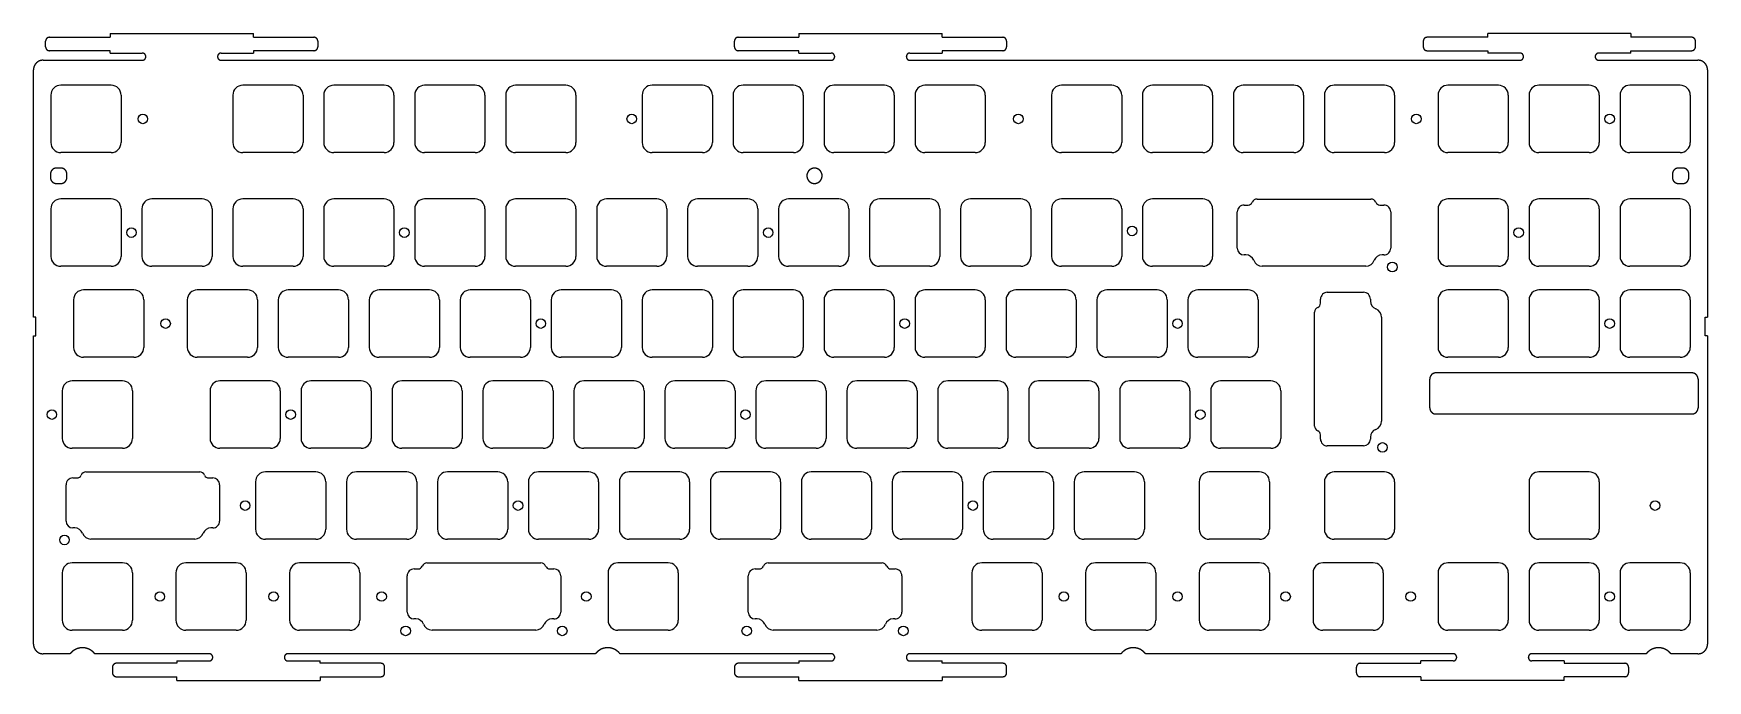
# Model space of a CAD drawing. Header units: millimetres. Extents: x -11 to 340, y -118 to 18.
import ezdxf

# ---------------------------------------------------------------- set-up
doc = ezdxf.new("R2010")
doc.units = ezdxf.units.MM
doc.header["$MEASUREMENT"] = 0
doc.layers.add('BLACK', color=7, linetype='CONTINUOUS')

msp = doc.modelspace()

# ---------------------------------------------------------------- linework, layer by layer
at = {"layer": 'BLACK', "linetype": 'Continuous'}
for p, q in [((5.05, 17.882529), (5.05, 17.082529)), ((5.05, 17.882529), (35.05, 17.882529)), ((35.05, 17.082529), (35.05, 17.882529)), ((149.3, 17.882529), (149.3, 17.082529)), ((149.3, 17.882529), (179.3, 17.882529)), ((179.3, 17.082529), (179.3, 17.882529)), ((293.5625, 17.082529), (293.5625, 17.882529)), ((323.5625, 17.882529), (293.5625, 17.882529)), ((323.5625, 17.882529), (323.5625, 17.082529)), ((-8.449986, 16.287302), (-8.45, 16.283257)), ((-8.45, 16.283257), (-8.45, 16.282529)), ((-8.45, 15.082529), (-8.45, 16.282529)), ((-8.45, 15.082529), (-8.44996, 15.074451)), ((-8.449952, 16.291343), (-8.449986, 16.287302)), ((-8.44996, 15.074451), (-8.44984, 15.066383)), ((-8.449899, 16.295384), (-8.449952, 16.291343)), ((-8.449825, 16.29942), (-8.449899, 16.295384)), ((-8.44984, 15.066383), (-8.449641, 15.058325)), ((-8.449732, 16.303456), (-8.449825, 16.29942)), ((-8.449618, 16.307487), (-8.449732, 16.303456)), ((-8.449641, 15.058325), (-8.449362, 15.050276)), ((-8.449485, 16.311518), (-8.449618, 16.307487)), ((-8.449331, 16.315544), (-8.449485, 16.311518)), ((-8.449362, 15.050276), (-8.449003, 15.042239)), ((-8.449158, 16.31957), (-8.449331, 16.315544)), ((-8.448964, 16.32359), (-8.449158, 16.31957)), ((-8.449003, 15.042239), (-8.448565, 15.034213)), ((-8.448751, 16.327611), (-8.448964, 16.32359)), ((-8.448518, 16.331625), (-8.448751, 16.327611)), ((-8.448565, 15.034213), (-8.448047, 15.026198)), ((-8.448265, 16.33564), (-8.448518, 16.331625)), ((-8.447992, 16.339649), (-8.448265, 16.33564)), ((-8.448047, 15.026198), (-8.447451, 15.018195)), ((-8.447699, 16.343657), (-8.447992, 16.339649)), ((-8.447387, 16.34766), (-8.447699, 16.343657)), ((-8.447451, 15.018195), (-8.446775, 15.010204)), ((-8.447054, 16.351663), (-8.447387, 16.34766)), ((-8.446702, 16.35566), (-8.447054, 16.351663)), ((-8.446775, 15.010204), (-8.44602, 15.002226)), ((-8.44633, 16.359656), (-8.446702, 16.35566)), ((-8.445938, 16.363646), (-8.44633, 16.359656)), ((-8.44602, 15.002226), (-8.445186, 14.994262)), ((-8.445526, 16.367635), (-8.445938, 16.363646)), ((-8.445095, 16.371619), (-8.445526, 16.367635)), ((-8.445186, 14.994262), (-8.444273, 14.986311)), ((-8.444644, 16.375602), (-8.445095, 16.371619)), ((-8.444173, 16.379578), (-8.444644, 16.375602)), ((-8.444273, 14.986311), (-8.443281, 14.978374)), ((-8.443682, 16.383554), (-8.444173, 16.379578)), ((-8.443172, 16.387524), (-8.443682, 16.383554)), ((-8.443281, 14.978374), (-8.442211, 14.970451)), ((-8.442642, 16.391492), (-8.443172, 16.387524)), ((-8.442092, 16.395454), (-8.442642, 16.391492)), ((-8.442211, 14.970451), (-8.441062, 14.962544)), ((-8.441522, 16.399415), (-8.442092, 16.395454)), ((-8.440933, 16.40337), (-8.441522, 16.399415)), ((-8.441062, 14.962544), (-8.439835, 14.954652)), ((-8.440324, 16.407323), (-8.440933, 16.40337)), ((-8.439696, 16.41127), (-8.440324, 16.407323)), ((-8.439835, 14.954652), (-8.438529, 14.946776)), ((-8.439047, 16.415215), (-8.439696, 16.41127)), ((-8.43838, 16.419153), (-8.439047, 16.415215)), ((-8.438529, 14.946776), (-8.437145, 14.938917)), ((-8.437692, 16.42309), (-8.43838, 16.419153)), ((-8.436985, 16.427021), (-8.437692, 16.42309)), ((-8.437145, 14.938917), (-8.435683, 14.931074)), ((-8.436258, 16.430949), (-8.436985, 16.427021)), ((-8.435513, 16.434871), (-8.436258, 16.430949)), ((-8.435683, 14.931074), (-8.434143, 14.923249)), ((-8.434747, 16.43879), (-8.435513, 16.434871)), ((-8.433962, 16.442703), (-8.434747, 16.43879)), ((-8.434143, 14.923249), (-8.432525, 14.915442)), ((-8.433157, 16.446614), (-8.433962, 16.442703)), ((-8.432333, 16.450518), (-8.433157, 16.446614)), ((-8.432525, 14.915442), (-8.430829, 14.907654)), ((-8.431489, 16.454419), (-8.432333, 16.450518)), ((-8.430626, 16.458313), (-8.431489, 16.454419)), ((-8.430829, 14.907654), (-8.429056, 14.899884)), ((-8.429743, 16.462205), (-8.430626, 16.458313)), ((-8.428841, 16.46609), (-8.429743, 16.462205)), ((-8.429056, 14.899884), (-8.427205, 14.892135)), ((-8.42792, 16.469972), (-8.428841, 16.46609)), ((-8.426979, 16.473846), (-8.42792, 16.469972)), ((-8.427205, 14.892135), (-8.425277, 14.884405)), ((-8.426019, 16.477718), (-8.426979, 16.473846)), ((-8.425039, 16.481583), (-8.426019, 16.477718)), ((-8.425277, 14.884405), (-8.423272, 14.876696)), ((-8.42404, 16.485444), (-8.425039, 16.481583)), ((-8.423022, 16.489298), (-8.42404, 16.485444)), ((-8.423272, 14.876696), (-8.421189, 14.869008)), ((-8.421985, 16.493149), (-8.423022, 16.489298)), ((-8.420928, 16.496992), (-8.421985, 16.493149)), ((-8.421189, 14.869008), (-8.41903, 14.861343)), ((-8.419852, 16.500832), (-8.420928, 16.496992)), ((-8.418757, 16.504664), (-8.419852, 16.500832)), ((-8.41903, 14.861343), (-8.416794, 14.853699)), ((-8.417642, 16.508493), (-8.418757, 16.504664)), ((-8.416509, 16.512314), (-8.417642, 16.508493)), ((-8.416794, 14.853699), (-8.414482, 14.846079)), ((-8.415356, 16.516131), (-8.416509, 16.512314)), ((-8.414184, 16.51994), (-8.415356, 16.516131)), ((-8.414482, 14.846079), (-8.412093, 14.838482)), ((-8.412993, 16.523746), (-8.414184, 16.51994)), ((-8.411783, 16.527543), (-8.412993, 16.523746)), ((-8.412093, 14.838482), (-8.409628, 14.830909)), ((-8.410553, 16.531336), (-8.411783, 16.527543)), ((-8.409305, 16.535121), (-8.410553, 16.531336)), ((-8.409628, 14.830909), (-8.407087, 14.823361)), ((-8.408038, 16.538902), (-8.409305, 16.535121)), ((-8.406752, 16.542674), (-8.408038, 16.538902)), ((-8.407087, 14.823361), (-8.40447, 14.815839)), ((-8.405446, 16.546442), (-8.406752, 16.542674)), ((-8.404122, 16.550201), (-8.405446, 16.546442)), ((-8.40447, 14.815839), (-8.401778, 14.808342)), ((-8.402779, 16.553956), (-8.404122, 16.550201)), ((-8.401417, 16.557703), (-8.402779, 16.553956)), ((-8.401778, 14.808342), (-8.39901, 14.800872)), ((-8.400036, 16.561444), (-8.401417, 16.557703)), ((-8.398636, 16.565177), (-8.400036, 16.561444)), ((-8.39901, 14.800872), (-8.396167, 14.79343)), ((-8.397218, 16.568905), (-8.398636, 16.565177)), ((-8.395781, 16.572624), (-8.397218, 16.568905)), ((-8.396167, 14.79343), (-8.39325, 14.786015)), ((-8.394324, 16.576338), (-8.395781, 16.572624)), ((-8.39285, 16.580042), (-8.394324, 16.576338)), ((-8.39325, 14.786015), (-8.390257, 14.778629)), ((-8.391356, 16.583742), (-8.39285, 16.580042)), ((-8.389844, 16.587432), (-8.391356, 16.583742)), ((-8.390257, 14.778629), (-8.387191, 14.771272)), ((-8.388313, 16.591117), (-8.389844, 16.587432)), ((-8.386764, 16.594793), (-8.388313, 16.591117)), ((-8.387191, 14.771272), (-8.38405, 14.763945)), ((-8.385196, 16.598462), (-8.386764, 16.594793)), ((-8.38361, 16.602123), (-8.385196, 16.598462)), ((-8.38405, 14.763945), (-8.380835, 14.756648)), ((-8.382005, 16.605777), (-8.38361, 16.602123)), ((-8.380382, 16.609422), (-8.382005, 16.605777)), ((-8.380835, 14.756648), (-8.377547, 14.749383)), ((-8.37874, 16.613061), (-8.380382, 16.609422)), ((-8.37708, 16.61669), (-8.37874, 16.613061)), ((-8.377547, 14.749383), (-8.374185, 14.74215)), ((-8.375402, 16.620313), (-8.37708, 16.61669)), ((-8.373705, 16.623926), (-8.375402, 16.620313)), ((-8.374185, 14.74215), (-8.370751, 14.734949)), ((-8.37199, 16.627532), (-8.373705, 16.623926)), ((-8.370257, 16.631129), (-8.37199, 16.627532)), ((-8.370751, 14.734949), (-8.367243, 14.727781)), ((-8.368505, 16.634719), (-8.370257, 16.631129)), ((-8.366736, 16.638298), (-8.368505, 16.634719)), ((-8.367243, 14.727781), (-8.363663, 14.720647)), ((-8.364948, 16.641871), (-8.366736, 16.638298)), ((-8.363143, 16.645434), (-8.364948, 16.641871)), ((-8.363663, 14.720647), (-8.360012, 14.713548)), ((-8.361319, 16.648989), (-8.363143, 16.645434)), ((-8.359478, 16.652534), (-8.361319, 16.648989)), ((-8.360012, 14.713548), (-8.356288, 14.706484)), ((-8.357618, 16.656071), (-8.359478, 16.652534)), ((-8.355741, 16.659599), (-8.357618, 16.656071)), ((-8.356288, 14.706484), (-8.352493, 14.699456)), ((-8.353845, 16.663118), (-8.355741, 16.659599)), ((-8.351932, 16.666627), (-8.353845, 16.663118)), ((-8.352493, 14.699456), (-8.348627, 14.692464)), ((-8.350001, 16.670128), (-8.351932, 16.666627)), ((-8.348052, 16.673619), (-8.350001, 16.670128)), ((-8.348627, 14.692464), (-8.34469, 14.68551)), ((-8.346086, 16.677101), (-8.348052, 16.673619)), ((-8.344102, 16.680572), (-8.346086, 16.677101)), ((-8.34469, 14.68551), (-8.340683, 14.678594)), ((-8.3421, 16.684036), (-8.344102, 16.680572)), ((-8.340082, 16.687488), (-8.3421, 16.684036)), ((-8.340683, 14.678594), (-8.336606, 14.671717)), ((-8.338045, 16.690931), (-8.340082, 16.687488)), ((-8.335992, 16.694364), (-8.338045, 16.690931)), ((-8.336606, 14.671717), (-8.33246, 14.66488)), ((-8.33392, 16.697788), (-8.335992, 16.694364)), ((-8.331832, 16.7012), (-8.33392, 16.697788)), ((-8.33246, 14.66488), (-8.328244, 14.658082)), ((-8.329726, 16.704604), (-8.331832, 16.7012)), ((-8.327603, 16.707996), (-8.329726, 16.704604)), ((-8.328244, 14.658082), (-8.32396, 14.651326)), ((-8.325462, 16.711379), (-8.327603, 16.707996)), ((-8.323305, 16.714751), (-8.325462, 16.711379)), ((-8.32396, 14.651326), (-8.319607, 14.644611)), ((-8.321131, 16.718113), (-8.323305, 16.714751)), ((-8.31894, 16.721464), (-8.321131, 16.718113)), ((-8.319607, 14.644611), (-8.315186, 14.637938)), ((-8.316731, 16.724805), (-8.31894, 16.721464)), ((-8.314506, 16.728134), (-8.316731, 16.724805)), ((-8.315186, 14.637938), (-8.310699, 14.631309)), ((-8.312264, 16.731453), (-8.314506, 16.728134)), ((-8.310006, 16.73476), (-8.312264, 16.731453)), ((-8.310699, 14.631309), (-8.306144, 14.624723)), ((-8.30773, 16.738058), (-8.310006, 16.73476)), ((-8.305438, 16.741343), (-8.30773, 16.738058)), ((-8.306144, 14.624723), (-8.301522, 14.618182)), ((-8.303129, 16.744618), (-8.305438, 16.741343)), ((-8.300804, 16.747881), (-8.303129, 16.744618)), ((-8.301522, 14.618182), (-8.296835, 14.611685)), ((-8.298462, 16.751133), (-8.300804, 16.747881)), ((-8.296104, 16.754373), (-8.298462, 16.751133)), ((-8.296835, 14.611685), (-8.292082, 14.605235)), ((-8.29373, 16.757602), (-8.296104, 16.754373)), ((-8.291339, 16.760819), (-8.29373, 16.757602)), ((-8.292082, 14.605235), (-8.287264, 14.598832)), ((-8.288932, 16.764025), (-8.291339, 16.760819)), ((-8.286509, 16.767218), (-8.288932, 16.764025)), ((-8.287264, 14.598832), (-8.282382, 14.592475)), ((-8.28407, 16.7704), (-8.286509, 16.767218)), ((-8.281615, 16.773569), (-8.28407, 16.7704)), ((-8.282382, 14.592475), (-8.277436, 14.586167)), ((-8.279144, 16.776727), (-8.281615, 16.773569)), ((-8.276657, 16.779873), (-8.279144, 16.776727)), ((-8.277436, 14.586167), (-8.272426, 14.579907)), ((-8.274154, 16.783006), (-8.276657, 16.779873)), ((-8.271636, 16.786127), (-8.274154, 16.783006)), ((-8.272426, 14.579907), (-8.267353, 14.573697)), ((-8.269101, 16.789235), (-8.271636, 16.786127)), ((-8.266552, 16.792331), (-8.269101, 16.789235)), ((-8.267353, 14.573697), (-8.262218, 14.567537)), ((-8.263986, 16.795415), (-8.266552, 16.792331)), ((-8.261406, 16.798485), (-8.263986, 16.795415)), ((-8.262218, 14.567537), (-8.257022, 14.561427)), ((-8.258809, 16.801543), (-8.261406, 16.798485)), ((-8.256198, 16.804588), (-8.258809, 16.801543)), ((-8.257022, 14.561427), (-8.251764, 14.555369)), ((-8.253571, 16.80762), (-8.256198, 16.804588)), ((-8.250929, 16.810639), (-8.253571, 16.80762)), ((-8.251764, 14.555369), (-8.246445, 14.549363)), ((-8.248272, 16.813645), (-8.250929, 16.810639)), ((-8.2456, 16.816638), (-8.248272, 16.813645)), ((-8.246445, 14.549363), (-8.241066, 14.54341)), ((-8.242913, 16.819617), (-8.2456, 16.816638)), ((-8.240211, 16.822583), (-8.242913, 16.819617)), ((-8.241066, 14.54341), (-8.235628, 14.537511)), ((-8.237494, 16.825536), (-8.240211, 16.822583)), ((-8.234763, 16.828475), (-8.237494, 16.825536)), ((-8.235628, 14.537511), (-8.230131, 14.531665)), ((-8.232016, 16.831401), (-8.234763, 16.828475)), ((-8.229256, 16.834312), (-8.232016, 16.831401)), ((-8.230131, 14.531665), (-8.224575, 14.525875)), ((-8.22648, 16.83721), (-8.229256, 16.834312)), ((-8.223691, 16.840095), (-8.22648, 16.83721)), ((-8.224575, 14.525875), (-8.218962, 14.52014)), ((-8.220887, 16.842965), (-8.223691, 16.840095)), ((-8.218069, 16.845821), (-8.220887, 16.842965)), ((-8.218962, 14.52014), (-8.213292, 14.514461)), ((-8.21239, 16.851491), (-8.218069, 16.845821)), ((-8.213292, 14.514461), (-8.210436, 14.511642)), ((-8.206654, 16.857104), (-8.21239, 16.851491)), ((-8.210436, 14.511642), (-8.207566, 14.508838)), ((-8.207566, 14.508838), (-8.204682, 14.506049)), ((-8.200864, 16.86266), (-8.206654, 16.857104)), ((-8.204682, 14.506049), (-8.201783, 14.503273)), ((-8.201783, 14.503273), (-8.198872, 14.500513)), ((-8.195018, 16.868157), (-8.200864, 16.86266)), ((-8.198872, 14.500513), (-8.195946, 14.497766)), ((-8.195946, 14.497766), (-8.193007, 14.495035)), ((-8.189119, 16.873595), (-8.195018, 16.868157)), ((-8.193007, 14.495035), (-8.190054, 14.492318)), ((-8.190054, 14.492318), (-8.187088, 14.489616)), ((-8.183166, 16.878974), (-8.189119, 16.873595)), ((-8.187088, 14.489616), (-8.184109, 14.486929)), ((-8.184109, 14.486929), (-8.181116, 14.484257)), ((-8.17716, 16.884292), (-8.183166, 16.878974)), ((-8.181116, 14.484257), (-8.17811, 14.4816)), ((-8.17811, 14.4816), (-8.175091, 14.478958)), ((-8.171102, 16.889551), (-8.17716, 16.884292)), ((-8.175091, 14.478958), (-8.172059, 14.476331)), ((-8.172059, 14.476331), (-8.169014, 14.47372)), ((-8.164993, 16.894747), (-8.171102, 16.889551)), ((-8.169014, 14.47372), (-8.165956, 14.471123)), ((-8.165956, 14.471123), (-8.162886, 14.468543)), ((-8.158832, 16.899882), (-8.164993, 16.894747)), ((-8.162886, 14.468543), (-8.159802, 14.465977)), ((-8.159802, 14.465977), (-8.156706, 14.463428)), ((-8.152622, 16.904955), (-8.158832, 16.899882)), ((-8.156706, 14.463428), (-8.153598, 14.460893)), ((-8.153598, 14.460893), (-8.150477, 14.458375)), ((-8.146362, 16.909965), (-8.152622, 16.904955)), ((-8.150477, 14.458375), (-8.147344, 14.455872)), ((-8.147344, 14.455872), (-8.144198, 14.453385)), ((-8.140054, 16.914911), (-8.146362, 16.909965)), ((-8.144198, 14.453385), (-8.141041, 14.450914)), ((-8.141041, 14.450914), (-8.137871, 14.448459)), ((-8.133698, 16.919793), (-8.140054, 16.914911)), ((-8.137871, 14.448459), (-8.134689, 14.44602)), ((-8.134689, 14.44602), (-8.131496, 14.443597)), ((-8.127294, 16.924611), (-8.133698, 16.919793)), ((-8.131496, 14.443597), (-8.12829, 14.44119)), ((-8.12829, 14.44119), (-8.125073, 14.438799)), ((-8.120844, 16.929364), (-8.127294, 16.924611)), ((-8.125073, 14.438799), (-8.121844, 14.436425)), ((-8.121844, 14.436425), (-8.118604, 14.434067)), ((-8.114347, 16.934051), (-8.120844, 16.929364)), ((-8.118604, 14.434067), (-8.115352, 14.431725)), ((-8.115352, 14.431725), (-8.112089, 14.4294)), ((-8.107806, 16.938673), (-8.114347, 16.934051)), ((-8.112089, 14.4294), (-8.108814, 14.427091)), ((-8.108814, 14.427091), (-8.105529, 14.424799)), ((-8.10122, 16.943227), (-8.107806, 16.938673)), ((-8.105529, 14.424799), (-8.102231, 14.422523)), ((-8.102231, 14.422523), (-8.098924, 14.420265)), ((-8.094591, 16.947715), (-8.10122, 16.943227)), ((-8.098924, 14.420265), (-8.095605, 14.418023)), ((-8.095605, 14.418023), (-8.092276, 14.415798)), ((-8.087918, 16.952136), (-8.094591, 16.947715)), ((-8.092276, 14.415798), (-8.088935, 14.413589)), ((-8.088935, 14.413589), (-8.085584, 14.411398)), ((-8.081203, 16.956489), (-8.087918, 16.952136)), ((-8.085584, 14.411398), (-8.082222, 14.409224)), ((-8.082222, 14.409224), (-8.07885, 14.407067)), ((-8.074447, 16.960773), (-8.081203, 16.956489)), ((-8.07885, 14.407067), (-8.075467, 14.404926)), ((-8.075467, 14.404926), (-8.072075, 14.402804)), ((-8.067649, 16.964989), (-8.074447, 16.960773)), ((-8.072075, 14.402804), (-8.068671, 14.400697)), ((-8.068671, 14.400697), (-8.065259, 14.398609)), ((-8.060812, 16.969135), (-8.067649, 16.964989)), ((-8.065259, 14.398609), (-8.061835, 14.396538)), ((-8.061835, 14.396538), (-8.058402, 14.394484)), ((-8.053935, 16.973212), (-8.060812, 16.969135)), ((-8.058402, 14.394484), (-8.054959, 14.392447)), ((-8.054959, 14.392447), (-8.051507, 14.390429)), ((-8.047019, 16.977219), (-8.053935, 16.973212)), ((-8.051507, 14.390429), (-8.048043, 14.388427)), ((-8.048043, 14.388427), (-8.044572, 14.386443)), ((-8.040065, 16.981156), (-8.047019, 16.977219)), ((-8.044572, 14.386443), (-8.04109, 14.384477)), ((-8.04109, 14.384477), (-8.037599, 14.382528)), ((-8.033073, 16.985022), (-8.040065, 16.981156)), ((-8.037599, 14.382528), (-8.034098, 14.380597)), ((-8.034098, 14.380597), (-8.030589, 14.378684)), ((-8.026045, 16.988817), (-8.033073, 16.985022)), ((-8.030589, 14.378684), (-8.02707, 14.376789)), ((-8.02707, 14.376789), (-8.023543, 14.374911)), ((-8.018981, 16.992541), (-8.026045, 16.988817)), ((-8.023543, 14.374911), (-8.020005, 14.373051)), ((-8.020005, 14.373051), (-8.01646, 14.37121)), ((-8.011882, 16.996192), (-8.018981, 16.992541)), ((-8.01646, 14.37121), (-8.012905, 14.369386)), ((-8.012905, 14.369386), (-8.009342, 14.367581)), ((-8.004748, 16.999772), (-8.011882, 16.996192)), ((-8.009342, 14.367581), (-8.005769, 14.365793)), ((-8.005769, 14.365793), (-8.00219, 14.364024)), ((-7.99758, 17.00328), (-8.004748, 16.999772)), ((-8.00219, 14.364024), (-7.9986, 14.362272)), ((-7.9986, 14.362272), (-7.995003, 14.360539)), ((-7.990379, 17.006714), (-7.99758, 17.00328)), ((-7.995003, 14.360539), (-7.991397, 14.358824)), ((-7.991397, 14.358824), (-7.987784, 14.357127)), ((-7.983146, 17.010076), (-7.990379, 17.006714)), ((-7.987784, 14.357127), (-7.984161, 14.355449)), ((-7.984161, 14.355449), (-7.980532, 14.353789)), ((-7.975881, 17.013364), (-7.983146, 17.010076)), ((-7.980532, 14.353789), (-7.976893, 14.352147)), ((-7.976893, 14.352147), (-7.973248, 14.350524)), ((-7.968584, 17.016579), (-7.975881, 17.013364)), ((-7.973248, 14.350524), (-7.969594, 14.348919)), ((-7.969594, 14.348919), (-7.965933, 14.347333)), ((-7.961257, 17.01972), (-7.968584, 17.016579)), ((-7.965933, 14.347333), (-7.962264, 14.345765)), ((-7.962264, 14.345765), (-7.958588, 14.344216)), ((-7.9539, 17.022786), (-7.961257, 17.01972)), ((-7.958588, 14.344216), (-7.954903, 14.342685)), ((-7.954903, 14.342685), (-7.951213, 14.341173)), ((-7.946514, 17.025779), (-7.9539, 17.022786)), ((-7.951213, 14.341173), (-7.947513, 14.339679)), ((-7.947513, 14.339679), (-7.943809, 14.338205)), ((-7.939099, 17.028696), (-7.946514, 17.025779)), ((-7.943809, 14.338205), (-7.940095, 14.336748)), ((-7.940095, 14.336748), (-7.936376, 14.335311)), ((-7.931657, 17.031539), (-7.939099, 17.028696)), ((-7.936376, 14.335311), (-7.932648, 14.333893)), ((-7.932648, 14.333893), (-7.928915, 14.332493)), ((-7.924187, 17.034307), (-7.931657, 17.031539)), ((-7.928915, 14.332493), (-7.925174, 14.331112)), ((-7.925174, 14.331112), (-7.921427, 14.32975)), ((-7.91669, 17.036999), (-7.924187, 17.034307)), ((-7.921427, 14.32975), (-7.917672, 14.328407)), ((-7.917672, 14.328407), (-7.913913, 14.327083)), ((-7.909168, 17.039616), (-7.91669, 17.036999)), ((-7.913913, 14.327083), (-7.910145, 14.325777)), ((-7.910145, 14.325777), (-7.906373, 14.324491)), ((-7.90162, 17.042157), (-7.909168, 17.039616)), ((-7.906373, 14.324491), (-7.902592, 14.323224)), ((-7.902592, 14.323224), (-7.898807, 14.321976)), ((-7.894047, 17.044622), (-7.90162, 17.042157)), ((-7.898807, 14.321976), (-7.895014, 14.320746)), ((-7.895014, 14.320746), (-7.891217, 14.319536)), ((-7.88645, 17.047011), (-7.894047, 17.044622)), ((-7.891217, 14.319536), (-7.887411, 14.318345)), ((-7.887411, 14.318345), (-7.883602, 14.317173)), ((-7.87883, 17.049323), (-7.88645, 17.047011)), ((-7.883602, 14.317173), (-7.879785, 14.31602)), ((-7.879785, 14.31602), (-7.875964, 14.314887)), ((-7.871186, 17.051559), (-7.87883, 17.049323)), ((-7.875964, 14.314887), (-7.872135, 14.313772)), ((-7.872135, 14.313772), (-7.868303, 14.312677)), ((-7.86352, 17.053718), (-7.871186, 17.051559)), ((-7.868303, 14.312677), (-7.864463, 14.311601)), ((-7.864463, 14.311601), (-7.86062, 14.310544)), ((-7.855833, 17.055801), (-7.86352, 17.053718)), ((-7.86062, 14.310544), (-7.856769, 14.309507)), ((-7.856769, 14.309507), (-7.852915, 14.308489)), ((-7.848124, 17.057806), (-7.855833, 17.055801)), ((-7.852915, 14.308489), (-7.849054, 14.30749)), ((-7.849054, 14.30749), (-7.845189, 14.30651)), ((-7.840394, 17.059734), (-7.848124, 17.057806)), ((-7.845189, 14.30651), (-7.841317, 14.30555)), ((-7.841317, 14.30555), (-7.837443, 14.304609)), ((-7.832644, 17.061585), (-7.840394, 17.059734)), ((-7.837443, 14.304609), (-7.833561, 14.303688)), ((-7.833561, 14.303688), (-7.829676, 14.302786)), ((-7.824875, 17.063358), (-7.832644, 17.061585)), ((-7.829676, 14.302786), (-7.825784, 14.301903)), ((-7.825784, 14.301903), (-7.82189, 14.30104)), ((-7.817087, 17.065054), (-7.824875, 17.063358)), ((-7.82189, 14.30104), (-7.817988, 14.300196)), ((-7.817988, 14.300196), (-7.814085, 14.299372)), ((-7.80928, 17.066672), (-7.817087, 17.065054)), ((-7.814085, 14.299372), (-7.810174, 14.298567)), ((-7.810174, 14.298567), (-7.806261, 14.297782)), ((-7.801455, 17.068212), (-7.80928, 17.066672)), ((-7.806261, 14.297782), (-7.802342, 14.297016)), ((-7.802342, 14.297016), (-7.79842, 14.296271)), ((-7.793612, 17.069674), (-7.801455, 17.068212)), ((-7.79842, 14.296271), (-7.794492, 14.295544)), ((-7.794492, 14.295544), (-7.790561, 14.294837)), ((-7.785753, 17.071058), (-7.793612, 17.069674)), ((-7.790561, 14.294837), (-7.786624, 14.294149)), ((-7.786624, 14.294149), (-7.782686, 14.293482)), ((-7.777877, 17.072364), (-7.785753, 17.071058)), ((-7.782686, 14.293482), (-7.778741, 14.292833)), ((-7.778741, 14.292833), (-7.774794, 14.292205)), ((-7.769985, 17.073591), (-7.777877, 17.072364)), ((-7.774794, 14.292205), (-7.770841, 14.291596)), ((-7.770841, 14.291596), (-7.766886, 14.291007)), ((-7.762078, 17.07474), (-7.769985, 17.073591)), ((-7.766886, 14.291007), (-7.762925, 14.290437)), ((-7.762925, 14.290437), (-7.758963, 14.289887)), ((-7.754155, 17.07581), (-7.762078, 17.07474)), ((-7.758963, 14.289887), (-7.754995, 14.289357)), ((-7.754995, 14.289357), (-7.751025, 14.288847)), ((-7.746218, 17.076802), (-7.754155, 17.07581)), ((-7.751025, 14.288847), (-7.747049, 14.288356)), ((-7.747049, 14.288356), (-7.743073, 14.287885)), ((-7.738267, 17.077715), (-7.746218, 17.076802)), ((-7.743073, 14.287885), (-7.73909, 14.287434)), ((-7.73909, 14.287434), (-7.735106, 14.287003)), ((-7.730303, 17.078549), (-7.738267, 17.077715)), ((-7.735106, 14.287003), (-7.731117, 14.286591)), ((-7.731117, 14.286591), (-7.727127, 14.286199)), ((-7.722325, 17.079304), (-7.730303, 17.078549)), ((-7.727127, 14.286199), (-7.723131, 14.285827)), ((-7.723131, 14.285827), (-7.719134, 14.285475)), ((-7.714334, 17.07998), (-7.722325, 17.079304)), ((-7.719134, 14.285475), (-7.715131, 14.285142)), ((-7.715131, 14.285142), (-7.711128, 14.28483)), ((-7.706331, 17.080576), (-7.714334, 17.07998)), ((-7.711128, 14.28483), (-7.70712, 14.284537)), ((-7.70712, 14.284537), (-7.703111, 14.284264)), ((-7.698316, 17.081094), (-7.706331, 17.080576)), ((-7.703111, 14.284264), (-7.699096, 14.284011)), ((-7.699096, 14.284011), (-7.695081, 14.283778)), ((-7.69029, 17.081532), (-7.698316, 17.081094)), ((-7.695081, 14.283778), (-7.691061, 14.283565)), ((-7.691061, 14.283565), (-7.687041, 14.283371)), ((-7.682253, 17.081891), (-7.69029, 17.081532)), ((-7.687041, 14.283371), (-7.683015, 14.283198)), ((-7.683015, 14.283198), (-7.678989, 14.283044)), ((-7.674204, 17.08217), (-7.682253, 17.081891)), ((-7.678989, 14.283044), (-7.674958, 14.282911)), ((-7.674958, 14.282911), (-7.670927, 14.282797)), ((-7.666146, 17.082369), (-7.674204, 17.08217)), ((-7.670927, 14.282797), (-7.666891, 14.282704)), ((-7.666891, 14.282704), (-7.662855, 14.28263)), ((-7.658078, 17.082489), (-7.666146, 17.082369)), ((-7.662855, 14.28263), (-7.658814, 14.282577)), ((-7.658814, 14.282577), (-7.654773, 14.282543)), ((-7.65, 17.082529), (-7.658078, 17.082489)), ((-7.654773, 14.282543), (-7.650728, 14.282529)), ((-7.650728, 14.282529), (-7.65, 14.282529)), ((-7.65, 17.082529), (5.05, 17.082529)), ((5.05, 14.282529), (-7.65, 14.282529)), ((5.05, 13.78), (5.05, 14.282529)), ((35.05, 17.082529), (47.75, 17.082529)), ((47.75, 14.282529), (35.05, 14.282529)), ((35.05, 14.282529), (35.05, 13.78)), ((47.750728, 17.082529), (47.75, 17.082529)), ((47.75, 14.282529), (47.758078, 14.282569)), ((47.754774, 17.082515), (47.750728, 17.082529)), ((47.758814, 17.082481), (47.754774, 17.082515)), ((47.758078, 14.282569), (47.766146, 14.282689)), ((47.762855, 17.082428), (47.758814, 17.082481)), ((47.766891, 17.082354), (47.762855, 17.082428)), ((47.766146, 14.282689), (47.774204, 14.282888)), ((47.770928, 17.082261), (47.766891, 17.082354)), ((47.774959, 17.082147), (47.770928, 17.082261)), ((47.774204, 14.282888), (47.782253, 14.283167)), ((47.77899, 17.082014), (47.774959, 17.082147)), ((47.783015, 17.08186), (47.77899, 17.082014)), ((47.782253, 14.283167), (47.79029, 14.283526)), ((47.787041, 17.081687), (47.783015, 17.08186)), ((47.791062, 17.081493), (47.787041, 17.081687)), ((47.79029, 14.283526), (47.798316, 14.283964)), ((47.795082, 17.08128), (47.791062, 17.081493)), ((47.799097, 17.081047), (47.795082, 17.08128)), ((47.798316, 14.283964), (47.806331, 14.284482)), ((47.803111, 17.080794), (47.799097, 17.081047)), ((47.80712, 17.080521), (47.803111, 17.080794)), ((47.806331, 14.284482), (47.814334, 14.285078)), ((47.811129, 17.080228), (47.80712, 17.080521)), ((47.815132, 17.079916), (47.811129, 17.080228)), ((47.814334, 14.285078), (47.822325, 14.285754)), ((47.819134, 17.079583), (47.815132, 17.079916)), ((47.823131, 17.079231), (47.819134, 17.079583)), ((47.822325, 14.285754), (47.830303, 14.286509)), ((47.827127, 17.078859), (47.823131, 17.079231)), ((47.831117, 17.078467), (47.827127, 17.078859)), ((47.830303, 14.286509), (47.838267, 14.287343)), ((47.835107, 17.078055), (47.831117, 17.078467)), ((47.83909, 17.077624), (47.835107, 17.078055)), ((47.838267, 14.287343), (47.846219, 14.288256)), ((47.843073, 17.077173), (47.83909, 17.077624)), ((47.84705, 17.076702), (47.843073, 17.077173)), ((47.846219, 14.288256), (47.854156, 14.289248)), ((47.851025, 17.076211), (47.84705, 17.076702)), ((47.854995, 17.075701), (47.851025, 17.076211)), ((47.854156, 14.289248), (47.862078, 14.290318)), ((47.858963, 17.07517), (47.854995, 17.075701)), ((47.862926, 17.074621), (47.858963, 17.07517)), ((47.862078, 14.290318), (47.869985, 14.291467)), ((47.866886, 17.074051), (47.862926, 17.074621)), ((47.870841, 17.073462), (47.866886, 17.074051)), ((47.869985, 14.291467), (47.877877, 14.292694)), ((47.874794, 17.072853), (47.870841, 17.073462)), ((47.878741, 17.072225), (47.874794, 17.072853)), ((47.877877, 14.292694), (47.885753, 14.294)), ((47.882686, 17.071576), (47.878741, 17.072225)), ((47.886625, 17.070909), (47.882686, 17.071576)), ((47.885753, 14.294), (47.893613, 14.295384)), ((47.890562, 17.070221), (47.886625, 17.070909)), ((47.894492, 17.069514), (47.890562, 17.070221)), ((47.893613, 14.295384), (47.901455, 14.296846)), ((47.89842, 17.068787), (47.894492, 17.069514)), ((47.902342, 17.068042), (47.89842, 17.068787)), ((47.901455, 14.296846), (47.90928, 14.298386)), ((47.906262, 17.067276), (47.902342, 17.068042)), ((47.910174, 17.066491), (47.906262, 17.067276)), ((47.90928, 14.298386), (47.917087, 14.300004)), ((47.914085, 17.065686), (47.910174, 17.066491)), ((47.917989, 17.064862), (47.914085, 17.065686)), ((47.917087, 14.300004), (47.924875, 14.3017)), ((47.92189, 17.064018), (47.917989, 17.064862)), ((47.925784, 17.063155), (47.92189, 17.064018)), ((47.924875, 14.3017), (47.932645, 14.303473)), ((47.929676, 17.062272), (47.925784, 17.063155)), ((47.933561, 17.06137), (47.929676, 17.062272)), ((47.932645, 14.303473), (47.940395, 14.305324)), ((47.937443, 17.060449), (47.933561, 17.06137)), ((47.941318, 17.059508), (47.937443, 17.060449)), ((47.940395, 14.305324), (47.948124, 14.307252)), ((47.94519, 17.058548), (47.941318, 17.059508)), ((47.949054, 17.057568), (47.94519, 17.058548)), ((47.948124, 14.307252), (47.955833, 14.309257)), ((47.952916, 17.056569), (47.949054, 17.057568)), ((47.95677, 17.055551), (47.952916, 17.056569)), ((47.955833, 14.309257), (47.963521, 14.31134)), ((47.960621, 17.054514), (47.95677, 17.055551)), ((47.964464, 17.053457), (47.960621, 17.054514)), ((47.963521, 14.31134), (47.971187, 14.313499)), ((47.968304, 17.052381), (47.964464, 17.053457)), ((47.972136, 17.051286), (47.968304, 17.052381)), ((47.971187, 14.313499), (47.97883, 14.315735)), ((47.975965, 17.050171), (47.972136, 17.051286)), ((47.979785, 17.049038), (47.975965, 17.050171)), ((47.97883, 14.315735), (47.986451, 14.318047)), ((47.983602, 17.047885), (47.979785, 17.049038)), ((47.987412, 17.046713), (47.983602, 17.047885)), ((47.986451, 14.318047), (47.994047, 14.320436)), ((47.991217, 17.045522), (47.987412, 17.046713)), ((47.995014, 17.044312), (47.991217, 17.045522)), ((47.994047, 14.320436), (48.00162, 14.322901)), ((47.998807, 17.043082), (47.995014, 17.044312)), ((48.002592, 17.041834), (47.998807, 17.043082)), ((48.00162, 14.322901), (48.009168, 14.325442)), ((48.006373, 17.040567), (48.002592, 17.041834)), ((48.010145, 17.039281), (48.006373, 17.040567)), ((48.009168, 14.325442), (48.016691, 14.328059)), ((48.013913, 17.037975), (48.010145, 17.039281)), ((48.017673, 17.036651), (48.013913, 17.037975)), ((48.016691, 14.328059), (48.024187, 14.330751)), ((48.021428, 17.035308), (48.017673, 17.036651)), ((48.025174, 17.033946), (48.021428, 17.035308)), ((48.024187, 14.330751), (48.031657, 14.333519)), ((48.028916, 17.032565), (48.025174, 17.033946)), ((48.032648, 17.031165), (48.028916, 17.032565)), ((48.031657, 14.333519), (48.0391, 14.336362)), ((48.036376, 17.029747), (48.032648, 17.031165)), ((48.040095, 17.02831), (48.036376, 17.029747)), ((48.0391, 14.336362), (48.046514, 14.339279)), ((48.043809, 17.026853), (48.040095, 17.02831)), ((48.047514, 17.025379), (48.043809, 17.026853)), ((48.046514, 14.339279), (48.0539, 14.342272)), ((48.051213, 17.023885), (48.047514, 17.025379)), ((48.054904, 17.022373), (48.051213, 17.023885)), ((48.0539, 14.342272), (48.061257, 14.345338)), ((48.058588, 17.020842), (48.054904, 17.022373)), ((48.062264, 17.019293), (48.058588, 17.020842)), ((48.061257, 14.345338), (48.068584, 14.348479)), ((48.065934, 17.017725), (48.062264, 17.019293)), ((48.069594, 17.016139), (48.065934, 17.017725)), ((48.068584, 14.348479), (48.075881, 14.351694)), ((48.073249, 17.014534), (48.069594, 17.016139)), ((48.076894, 17.012911), (48.073249, 17.014534)), ((48.075881, 14.351694), (48.083146, 14.354982)), ((48.080532, 17.011269), (48.076894, 17.012911)), ((48.084161, 17.009609), (48.080532, 17.011269)), ((48.083146, 14.354982), (48.09038, 14.358344)), ((48.087784, 17.007931), (48.084161, 17.009609)), ((48.091397, 17.006234), (48.087784, 17.007931)), ((48.09038, 14.358344), (48.097581, 14.361778)), ((48.095004, 17.004519), (48.091397, 17.006234)), ((48.0986, 17.002786), (48.095004, 17.004519)), ((48.097581, 14.361778), (48.104748, 14.365286)), ((48.10219, 17.001034), (48.0986, 17.002786)), ((48.10577, 16.999265), (48.10219, 17.001034)), ((48.104748, 14.365286), (48.111882, 14.368865)), ((48.109342, 16.997477), (48.10577, 16.999265)), ((48.112905, 16.995672), (48.109342, 16.997477)), ((48.111882, 14.368865), (48.118982, 14.372517)), ((48.11646, 16.993848), (48.112905, 16.995672)), ((48.120005, 16.992007), (48.11646, 16.993848)), ((48.118982, 14.372517), (48.126046, 14.376241)), ((48.123543, 16.990147), (48.120005, 16.992007)), ((48.12707, 16.98827), (48.123543, 16.990147)), ((48.126046, 14.376241), (48.133074, 14.380036)), ((48.13059, 16.986374), (48.12707, 16.98827)), ((48.134098, 16.984461), (48.13059, 16.986374)), ((48.133074, 14.380036), (48.140065, 14.383902)), ((48.1376, 16.98253), (48.134098, 16.984461)), ((48.14109, 16.980581), (48.1376, 16.98253)), ((48.140065, 14.383902), (48.147019, 14.387839)), ((48.144572, 16.978615), (48.14109, 16.980581)), ((48.148044, 16.976631), (48.144572, 16.978615)), ((48.147019, 14.387839), (48.153935, 14.391846)), ((48.151507, 16.974629), (48.148044, 16.976631)), ((48.154959, 16.972611), (48.151507, 16.974629)), ((48.153935, 14.391846), (48.160812, 14.395923)), ((48.158403, 16.970574), (48.154959, 16.972611)), ((48.161835, 16.968521), (48.158403, 16.970574)), ((48.160812, 14.395923), (48.16765, 14.400069)), ((48.165259, 16.966449), (48.161835, 16.968521)), ((48.168672, 16.964361), (48.165259, 16.966449)), ((48.16765, 14.400069), (48.174447, 14.404285)), ((48.172075, 16.962255), (48.168672, 16.964361)), ((48.175468, 16.960132), (48.172075, 16.962255)), ((48.174447, 14.404285), (48.181204, 14.408569)), ((48.178851, 16.957991), (48.175468, 16.960132)), ((48.182222, 16.955834), (48.178851, 16.957991)), ((48.181204, 14.408569), (48.187918, 14.412922)), ((48.185584, 16.95366), (48.182222, 16.955834)), ((48.188935, 16.951469), (48.185584, 16.95366)), ((48.187918, 14.412922), (48.194591, 14.417342)), ((48.192276, 16.94926), (48.188935, 16.951469)), ((48.195605, 16.947035), (48.192276, 16.94926)), ((48.194591, 14.417342), (48.201221, 14.42183)), ((48.198924, 16.944793), (48.195605, 16.947035)), ((48.202232, 16.942535), (48.198924, 16.944793)), ((48.201221, 14.42183), (48.207806, 14.426385)), ((48.205529, 16.940259), (48.202232, 16.942535)), ((48.208814, 16.937967), (48.205529, 16.940259)), ((48.207806, 14.426385), (48.214348, 14.431007)), ((48.212089, 16.935658), (48.208814, 16.937967)), ((48.215352, 16.933333), (48.212089, 16.935658)), ((48.214348, 14.431007), (48.220844, 14.435694)), ((48.218604, 16.930991), (48.215352, 16.933333)), ((48.221844, 16.928633), (48.218604, 16.930991)), ((48.220844, 14.435694), (48.227294, 14.440447)), ((48.225073, 16.926259), (48.221844, 16.928633)), ((48.22829, 16.923868), (48.225073, 16.926259)), ((48.227294, 14.440447), (48.233698, 14.445264)), ((48.231496, 16.921461), (48.22829, 16.923868)), ((48.234689, 16.919039), (48.231496, 16.921461)), ((48.233698, 14.445264), (48.240054, 14.450147)), ((48.237871, 16.916599), (48.234689, 16.919039)), ((48.241041, 16.914144), (48.237871, 16.916599)), ((48.240054, 14.450147), (48.246362, 14.455093)), ((48.244199, 16.911673), (48.241041, 16.914144)), ((48.247344, 16.909186), (48.244199, 16.911673)), ((48.246362, 14.455093), (48.252622, 14.460103)), ((48.250477, 16.906683), (48.247344, 16.909186)), ((48.253598, 16.904165), (48.250477, 16.906683)), ((48.252622, 14.460103), (48.258832, 14.465175)), ((48.256707, 16.901631), (48.253598, 16.904165)), ((48.259802, 16.899081), (48.256707, 16.901631)), ((48.258832, 14.465175), (48.264993, 14.47031)), ((48.262886, 16.896515), (48.259802, 16.899081)), ((48.265956, 16.893935), (48.262886, 16.896515)), ((48.264993, 14.47031), (48.271102, 14.475507)), ((48.269014, 16.891338), (48.265956, 16.893935)), ((48.272059, 16.888727), (48.269014, 16.891338)), ((48.271102, 14.475507), (48.27716, 14.480765)), ((48.275092, 16.8861), (48.272059, 16.888727)), ((48.27811, 16.883458), (48.275092, 16.8861)), ((48.27716, 14.480765), (48.283166, 14.486084)), ((48.281116, 16.880801), (48.27811, 16.883458)), ((48.284109, 16.878129), (48.281116, 16.880801)), ((48.283166, 14.486084), (48.289119, 14.491463)), ((48.287089, 16.875442), (48.284109, 16.878129)), ((48.290055, 16.87274), (48.287089, 16.875442)), ((48.289119, 14.491463), (48.295019, 14.496901)), ((48.293007, 16.870023), (48.290055, 16.87274)), ((48.295946, 16.867292), (48.293007, 16.870023)), ((48.295019, 14.496901), (48.300864, 14.502398)), ((48.298872, 16.864546), (48.295946, 16.867292)), ((48.301784, 16.861785), (48.298872, 16.864546)), ((48.300864, 14.502398), (48.306655, 14.507954)), ((48.304682, 16.85901), (48.301784, 16.861785)), ((48.307566, 16.85622), (48.304682, 16.85901)), ((48.306655, 14.507954), (48.31239, 14.513567)), ((48.310436, 16.853416), (48.307566, 16.85622)), ((48.313292, 16.850598), (48.310436, 16.853416)), ((48.31239, 14.513567), (48.318069, 14.519237)), ((48.318962, 16.844919), (48.313292, 16.850598)), ((48.318069, 14.519237), (48.320887, 14.522093)), ((48.324575, 16.839184), (48.318962, 16.844919)), ((48.320887, 14.522093), (48.323691, 14.524963)), ((48.323691, 14.524963), (48.326481, 14.527847)), ((48.330131, 16.833393), (48.324575, 16.839184)), ((48.326481, 14.527847), (48.329256, 14.530745)), ((48.329256, 14.530745), (48.332017, 14.533657)), ((48.335628, 16.827548), (48.330131, 16.833393)), ((48.332017, 14.533657), (48.334763, 14.536583)), ((48.334763, 14.536583), (48.337494, 14.539522)), ((48.341066, 16.821648), (48.335628, 16.827548)), ((48.337494, 14.539522), (48.340211, 14.542474)), ((48.340211, 14.542474), (48.342913, 14.54544)), ((48.346445, 16.815695), (48.341066, 16.821648)), ((48.342913, 14.54544), (48.3456, 14.54842)), ((48.3456, 14.54842), (48.348272, 14.551413)), ((48.351764, 16.809689), (48.346445, 16.815695)), ((48.348272, 14.551413), (48.350929, 14.554419)), ((48.350929, 14.554419), (48.353571, 14.557437)), ((48.357022, 16.803631), (48.351764, 16.809689)), ((48.353571, 14.557437), (48.356198, 14.56047)), ((48.356198, 14.56047), (48.358809, 14.563515)), ((48.362219, 16.797522), (48.357022, 16.803631)), ((48.358809, 14.563515), (48.361406, 14.566573)), ((48.361406, 14.566573), (48.363986, 14.569643)), ((48.367354, 16.791361), (48.362219, 16.797522)), ((48.363986, 14.569643), (48.366552, 14.572727)), ((48.366552, 14.572727), (48.369102, 14.575822)), ((48.372426, 16.785151), (48.367354, 16.791361)), ((48.369102, 14.575822), (48.371636, 14.578931)), ((48.371636, 14.578931), (48.374154, 14.582052)), ((48.377436, 16.778891), (48.372426, 16.785151)), ((48.374154, 14.582052), (48.376657, 14.585185)), ((48.376657, 14.585185), (48.379144, 14.58833)), ((48.382382, 16.772583), (48.377436, 16.778891)), ((48.379144, 14.58833), (48.381615, 14.591488)), ((48.381615, 14.591488), (48.38407, 14.594658)), ((48.387265, 16.766227), (48.382382, 16.772583)), ((48.38407, 14.594658), (48.38651, 14.59784)), ((48.38651, 14.59784), (48.388932, 14.601033)), ((48.392082, 16.759823), (48.387265, 16.766227)), ((48.388932, 14.601033), (48.391339, 14.604239)), ((48.391339, 14.604239), (48.39373, 14.607456)), ((48.396835, 16.753373), (48.392082, 16.759823)), ((48.39373, 14.607456), (48.396104, 14.610685)), ((48.396104, 14.610685), (48.398462, 14.613925)), ((48.401522, 16.746877), (48.396835, 16.753373)), ((48.398462, 14.613925), (48.400804, 14.617177)), ((48.400804, 14.617177), (48.403129, 14.62044)), ((48.406144, 16.740335), (48.401522, 16.746877)), ((48.403129, 14.62044), (48.405438, 14.623715)), ((48.405438, 14.623715), (48.40773, 14.627)), ((48.410699, 16.73375), (48.406144, 16.740335)), ((48.40773, 14.627), (48.410006, 14.630297)), ((48.410006, 14.630297), (48.412264, 14.633605)), ((48.415187, 16.72712), (48.410699, 16.73375)), ((48.412264, 14.633605), (48.414506, 14.636924)), ((48.414506, 14.636924), (48.416731, 14.640253)), ((48.419607, 16.720447), (48.415187, 16.72712)), ((48.416731, 14.640253), (48.41894, 14.643594)), ((48.41894, 14.643594), (48.421131, 14.646945)), ((48.42396, 16.713733), (48.419607, 16.720447)), ((48.421131, 14.646945), (48.423305, 14.650307)), ((48.423305, 14.650307), (48.425462, 14.653678)), ((48.428244, 16.706976), (48.42396, 16.713733)), ((48.425462, 14.653678), (48.427603, 14.657061)), ((48.427603, 14.657061), (48.429726, 14.660454)), ((48.43246, 16.700179), (48.428244, 16.706976)), ((48.429726, 14.660454), (48.431832, 14.663857)), ((48.431832, 14.663857), (48.43392, 14.66727)), ((48.436606, 16.693341), (48.43246, 16.700179)), ((48.43392, 14.66727), (48.435992, 14.670694)), ((48.435992, 14.670694), (48.438045, 14.674126)), ((48.440683, 16.686464), (48.436606, 16.693341)), ((48.438045, 14.674126), (48.440082, 14.67757)), ((48.440082, 14.67757), (48.4421, 14.681022)), ((48.44469, 16.679548), (48.440683, 16.686464)), ((48.4421, 14.681022), (48.444102, 14.684485)), ((48.444102, 14.684485), (48.446086, 14.687957)), ((48.448627, 16.672594), (48.44469, 16.679548)), ((48.446086, 14.687957), (48.448052, 14.691439)), ((48.448052, 14.691439), (48.450001, 14.694929)), ((48.452493, 16.665603), (48.448627, 16.672594)), ((48.450001, 14.694929), (48.451932, 14.698431)), ((48.451932, 14.698431), (48.453845, 14.701939)), ((48.456288, 16.658575), (48.452493, 16.665603)), ((48.453845, 14.701939), (48.455741, 14.705459)), ((48.455741, 14.705459), (48.457618, 14.708986)), ((48.460012, 16.651511), (48.456288, 16.658575)), ((48.457618, 14.708986), (48.459478, 14.712524)), ((48.459478, 14.712524), (48.461319, 14.716069)), ((48.463664, 16.644411), (48.460012, 16.651511)), ((48.461319, 14.716069), (48.463143, 14.719624)), ((48.463143, 14.719624), (48.464948, 14.723187)), ((48.467243, 16.637277), (48.463664, 16.644411)), ((48.464948, 14.723187), (48.466736, 14.726759)), ((48.466736, 14.726759), (48.468505, 14.730339)), ((48.470751, 16.63011), (48.467243, 16.637277)), ((48.468505, 14.730339), (48.470257, 14.733929)), ((48.470257, 14.733929), (48.47199, 14.737525)), ((48.474185, 16.622909), (48.470751, 16.63011)), ((48.47199, 14.737525), (48.473705, 14.741132)), ((48.473705, 14.741132), (48.475402, 14.744745)), ((48.477547, 16.615675), (48.474185, 16.622909)), ((48.475402, 14.744745), (48.47708, 14.748368)), ((48.47708, 14.748368), (48.47874, 14.751997)), ((48.480835, 16.60841), (48.477547, 16.615675)), ((48.47874, 14.751997), (48.480382, 14.755635)), ((48.480382, 14.755635), (48.482005, 14.75928)), ((48.48405, 16.601113), (48.480835, 16.60841)), ((48.482005, 14.75928), (48.48361, 14.762935)), ((48.48361, 14.762935), (48.485196, 14.766595)), ((48.487191, 16.593786), (48.48405, 16.601113)), ((48.485196, 14.766595), (48.486764, 14.770265)), ((48.486764, 14.770265), (48.488313, 14.773941)), ((48.490257, 16.586429), (48.487191, 16.593786)), ((48.488313, 14.773941), (48.489844, 14.777625)), ((48.489844, 14.777625), (48.491356, 14.781316)), ((48.49325, 16.579043), (48.490257, 16.586429)), ((48.491356, 14.781316), (48.49285, 14.785015)), ((48.49285, 14.785015), (48.494324, 14.78872)), ((48.496167, 16.571629), (48.49325, 16.579043)), ((48.494324, 14.78872), (48.495781, 14.792434)), ((48.495781, 14.792434), (48.497218, 14.796153)), ((48.49901, 16.564186), (48.496167, 16.571629)), ((48.497218, 14.796153), (48.498636, 14.799881)), ((48.498636, 14.799881), (48.500036, 14.803613)), ((48.501778, 16.556716), (48.49901, 16.564186)), ((48.500036, 14.803613), (48.501417, 14.807355)), ((48.501417, 14.807355), (48.502779, 14.811101)), ((48.50447, 16.54922), (48.501778, 16.556716)), ((48.502779, 14.811101), (48.504122, 14.814856)), ((48.504122, 14.814856), (48.505446, 14.818616)), ((48.507087, 16.541697), (48.50447, 16.54922)), ((48.505446, 14.818616), (48.506752, 14.822384)), ((48.506752, 14.822384), (48.508038, 14.826156)), ((48.509628, 16.534149), (48.507087, 16.541697)), ((48.508038, 14.826156), (48.509305, 14.829937)), ((48.509305, 14.829937), (48.510553, 14.833722)), ((48.512093, 16.526576), (48.509628, 16.534149)), ((48.510553, 14.833722), (48.511783, 14.837515)), ((48.511783, 14.837515), (48.512993, 14.841312)), ((48.514482, 16.51898), (48.512093, 16.526576)), ((48.512993, 14.841312), (48.514184, 14.845117)), ((48.514184, 14.845117), (48.515356, 14.848927)), ((48.516794, 16.511359), (48.514482, 16.51898)), ((48.515356, 14.848927), (48.516509, 14.852744)), ((48.516509, 14.852744), (48.517642, 14.856564)), ((48.51903, 16.503716), (48.516794, 16.511359)), ((48.517642, 14.856564), (48.518757, 14.860393)), ((48.518757, 14.860393), (48.519852, 14.864225)), ((48.521189, 16.49605), (48.51903, 16.503716)), ((48.519852, 14.864225), (48.520928, 14.868065)), ((48.520928, 14.868065), (48.521985, 14.871908)), ((48.523272, 16.488362), (48.521189, 16.49605)), ((48.521985, 14.871908), (48.523022, 14.875759)), ((48.523022, 14.875759), (48.52404, 14.879613)), ((48.525277, 16.480653), (48.523272, 16.488362)), ((48.52404, 14.879613), (48.525039, 14.883475)), ((48.525039, 14.883475), (48.526019, 14.887339)), ((48.527205, 16.472924), (48.525277, 16.480653)), ((48.526019, 14.887339), (48.526979, 14.891211)), ((48.526979, 14.891211), (48.52792, 14.895086)), ((48.529056, 16.465174), (48.527205, 16.472924)), ((48.52792, 14.895086), (48.528841, 14.898968)), ((48.528841, 14.898968), (48.529743, 14.902853)), ((48.530829, 16.457404), (48.529056, 16.465174)), ((48.529743, 14.902853), (48.530626, 14.906745)), ((48.530626, 14.906745), (48.531489, 14.910639)), ((48.532525, 16.449616), (48.530829, 16.457404)), ((48.531489, 14.910639), (48.532333, 14.91454)), ((48.532333, 14.91454), (48.533157, 14.918444)), ((48.534143, 16.441809), (48.532525, 16.449616)), ((48.533157, 14.918444), (48.533962, 14.922355)), ((48.533962, 14.922355), (48.534747, 14.926267)), ((48.535683, 16.433984), (48.534143, 16.441809)), ((48.534747, 14.926267), (48.535513, 14.930187)), ((48.535513, 14.930187), (48.536258, 14.934109)), ((48.537145, 16.426142), (48.535683, 16.433984)), ((48.536258, 14.934109), (48.536985, 14.938037)), ((48.536985, 14.938037), (48.537692, 14.941967)), ((48.538529, 16.418282), (48.537145, 16.426142)), ((48.537692, 14.941967), (48.53838, 14.945904)), ((48.53838, 14.945904), (48.539047, 14.949843)), ((48.539835, 16.410406), (48.538529, 16.418282)), ((48.539047, 14.949843), (48.539696, 14.953788)), ((48.539696, 14.953788), (48.540324, 14.957735)), ((48.541062, 16.402514), (48.539835, 16.410406)), ((48.540324, 14.957735), (48.540933, 14.961688)), ((48.540933, 14.961688), (48.541522, 14.965643)), ((48.542211, 16.394607), (48.541062, 16.402514)), ((48.541522, 14.965643), (48.542092, 14.969603)), ((48.542092, 14.969603), (48.542641, 14.973566)), ((48.543281, 16.386685), (48.542211, 16.394607)), ((48.542641, 14.973566), (48.543172, 14.977534)), ((48.543172, 14.977534), (48.543682, 14.981504)), ((48.544273, 16.378748), (48.543281, 16.386685)), ((48.543682, 14.981504), (48.544173, 14.985479)), ((48.544173, 14.985479), (48.544644, 14.989456)), ((48.545186, 16.370796), (48.544273, 16.378748)), ((48.544644, 14.989456), (48.545095, 14.993439)), ((48.545095, 14.993439), (48.545526, 14.997422)), ((48.54602, 16.362832), (48.545186, 16.370796)), ((48.545526, 14.997422), (48.545938, 15.001412)), ((48.545938, 15.001412), (48.54633, 15.005402)), ((48.546775, 16.354854), (48.54602, 16.362832)), ((48.54633, 15.005402), (48.546702, 15.009398)), ((48.546702, 15.009398), (48.547054, 15.013395)), ((48.547451, 16.346863), (48.546775, 16.354854)), ((48.547054, 15.013395), (48.547387, 15.017397)), ((48.547387, 15.017397), (48.547699, 15.0214)), ((48.548047, 16.33886), (48.547451, 16.346863)), ((48.547699, 15.0214), (48.547992, 15.025409)), ((48.547992, 15.025409), (48.548265, 15.029418)), ((48.548565, 16.330845), (48.548047, 16.33886)), ((48.548265, 15.029418), (48.548518, 15.033432)), ((48.548518, 15.033432), (48.548751, 15.037447)), ((48.549003, 16.322819), (48.548565, 16.330845)), ((48.548751, 15.037447), (48.548964, 15.041467)), ((48.548964, 15.041467), (48.549158, 15.045488)), ((48.549362, 16.314782), (48.549003, 16.322819)), ((48.549158, 15.045488), (48.549331, 15.049514)), ((48.549331, 15.049514), (48.549485, 15.053539)), ((48.549641, 16.306733), (48.549362, 16.314782)), ((48.549485, 15.053539), (48.549618, 15.05757)), ((48.549618, 15.05757), (48.549732, 15.061601)), ((48.54984, 16.298675), (48.549641, 16.306733)), ((48.549732, 15.061601), (48.549825, 15.065638)), ((48.549825, 15.065638), (48.549899, 15.069674)), ((48.54996, 16.290607), (48.54984, 16.298675)), ((48.549899, 15.069674), (48.549952, 15.073715)), ((48.549952, 15.073715), (48.549986, 15.077755)), ((48.55, 16.282529), (48.54996, 16.290607)), ((48.549986, 15.077755), (48.55, 15.081801)), ((48.55, 16.282529), (48.55, 15.082529)), ((48.55, 15.081801), (48.55, 15.082529)), ((135.800014, 16.287302), (135.8, 16.283257)), ((135.8, 16.283257), (135.8, 16.282529)), ((135.8, 15.082529), (135.8, 16.282529)), ((135.8, 15.082529), (135.80004, 15.074451)), ((135.800048, 16.291343), (135.800014, 16.287302)), ((135.80004, 15.074451), (135.80016, 15.066383)), ((135.800101, 16.295384), (135.800048, 16.291343)), ((135.800175, 16.29942), (135.800101, 16.295384)), ((135.80016, 15.066383), (135.800359, 15.058325)), ((135.800268, 16.303456), (135.800175, 16.29942)), ((135.800382, 16.307487), (135.800268, 16.303456)), ((135.800359, 15.058325), (135.800638, 15.050276)), ((135.800515, 16.311518), (135.800382, 16.307487)), ((135.800669, 16.315544), (135.800515, 16.311518)), ((135.800638, 15.050276), (135.800997, 15.042239)), ((135.800842, 16.31957), (135.800669, 16.315544)), ((135.801036, 16.32359), (135.800842, 16.31957)), ((135.800997, 15.042239), (135.801435, 15.034213)), ((135.801249, 16.327611), (135.801036, 16.32359)), ((135.801482, 16.331625), (135.801249, 16.327611)), ((135.801435, 15.034213), (135.801953, 15.026198)), ((135.801735, 16.33564), (135.801482, 16.331625)), ((135.802008, 16.339649), (135.801735, 16.33564)), ((135.801953, 15.026198), (135.802549, 15.018195)), ((135.802301, 16.343657), (135.802008, 16.339649)), ((135.802613, 16.34766), (135.802301, 16.343657)), ((135.802549, 15.018195), (135.803225, 15.010204)), ((135.802946, 16.351663), (135.802613, 16.34766)), ((135.803298, 16.35566), (135.802946, 16.351663)), ((135.803225, 15.010204), (135.80398, 15.002226)), ((135.80367, 16.359656), (135.803298, 16.35566)), ((135.804062, 16.363646), (135.80367, 16.359656)), ((135.80398, 15.002226), (135.804814, 14.994262)), ((135.804474, 16.367635), (135.804062, 16.363646)), ((135.804905, 16.371619), (135.804474, 16.367635)), ((135.804814, 14.994262), (135.805727, 14.986311)), ((135.805356, 16.375602), (135.804905, 16.371619)), ((135.805827, 16.379578), (135.805356, 16.375602)), ((135.805727, 14.986311), (135.806719, 14.978374)), ((135.806318, 16.383554), (135.805827, 16.379578)), ((135.806828, 16.387524), (135.806318, 16.383554)), ((135.806719, 14.978374), (135.807789, 14.970451)), ((135.807358, 16.391492), (135.806828, 16.387524)), ((135.807908, 16.395454), (135.807358, 16.391492)), ((135.807789, 14.970451), (135.808938, 14.962544)), ((135.808478, 16.399415), (135.807908, 16.395454)), ((135.809067, 16.40337), (135.808478, 16.399415)), ((135.808938, 14.962544), (135.810165, 14.954652)), ((135.809676, 16.407323), (135.809067, 16.40337)), ((135.810304, 16.41127), (135.809676, 16.407323)), ((135.810165, 14.954652), (135.811471, 14.946776)), ((135.810953, 16.415215), (135.810304, 16.41127)), ((135.81162, 16.419153), (135.810953, 16.415215)), ((135.811471, 14.946776), (135.812855, 14.938917)), ((135.812308, 16.42309), (135.81162, 16.419153)), ((135.813015, 16.427021), (135.812308, 16.42309)), ((135.812855, 14.938917), (135.814317, 14.931074)), ((135.813742, 16.430949), (135.813015, 16.427021)), ((135.814487, 16.434871), (135.813742, 16.430949)), ((135.814317, 14.931074), (135.815857, 14.923249)), ((135.815253, 16.43879), (135.814487, 16.434871)), ((135.816038, 16.442703), (135.815253, 16.43879)), ((135.815857, 14.923249), (135.817475, 14.915442)), ((135.816843, 16.446614), (135.816038, 16.442703)), ((135.817667, 16.450518), (135.816843, 16.446614)), ((135.817475, 14.915442), (135.819171, 14.907654)), ((135.818511, 16.454419), (135.817667, 16.450518)), ((135.819374, 16.458313), (135.818511, 16.454419)), ((135.819171, 14.907654), (135.820944, 14.899884)), ((135.820257, 16.462205), (135.819374, 16.458313)), ((135.821159, 16.46609), (135.820257, 16.462205)), ((135.820944, 14.899884), (135.822795, 14.892135)), ((135.82208, 16.469972), (135.821159, 16.46609)), ((135.823021, 16.473846), (135.82208, 16.469972)), ((135.822795, 14.892135), (135.824723, 14.884405)), ((135.823981, 16.477718), (135.823021, 16.473846)), ((135.824961, 16.481583), (135.823981, 16.477718)), ((135.824723, 14.884405), (135.826728, 14.876696)), ((135.82596, 16.485444), (135.824961, 16.481583)), ((135.826978, 16.489298), (135.82596, 16.485444)), ((135.826728, 14.876696), (135.828811, 14.869008)), ((135.828015, 16.493149), (135.826978, 16.489298)), ((135.829072, 16.496992), (135.828015, 16.493149)), ((135.828811, 14.869008), (135.83097, 14.861343)), ((135.830148, 16.500832), (135.829072, 16.496992)), ((135.831243, 16.504664), (135.830148, 16.500832)), ((135.83097, 14.861343), (135.833206, 14.853699)), ((135.832358, 16.508493), (135.831243, 16.504664)), ((135.833491, 16.512314), (135.832358, 16.508493)), ((135.833206, 14.853699), (135.835518, 14.846079)), ((135.834644, 16.516131), (135.833491, 16.512314)), ((135.835816, 16.51994), (135.834644, 16.516131)), ((135.835518, 14.846079), (135.837907, 14.838482)), ((135.837007, 16.523746), (135.835816, 16.51994)), ((135.838217, 16.527543), (135.837007, 16.523746)), ((135.837907, 14.838482), (135.840372, 14.830909)), ((135.839447, 16.531336), (135.838217, 16.527543)), ((135.840695, 16.535121), (135.839447, 16.531336)), ((135.840372, 14.830909), (135.842913, 14.823361)), ((135.841962, 16.538902), (135.840695, 16.535121)), ((135.843248, 16.542674), (135.841962, 16.538902)), ((135.842913, 14.823361), (135.84553, 14.815839)), ((135.844554, 16.546442), (135.843248, 16.542674)), ((135.845878, 16.550201), (135.844554, 16.546442)), ((135.84553, 14.815839), (135.848222, 14.808342)), ((135.847221, 16.553956), (135.845878, 16.550201)), ((135.848583, 16.557703), (135.847221, 16.553956)), ((135.848222, 14.808342), (135.85099, 14.800872)), ((135.849964, 16.561444), (135.848583, 16.557703)), ((135.851364, 16.565177), (135.849964, 16.561444)), ((135.85099, 14.800872), (135.853833, 14.79343)), ((135.852782, 16.568905), (135.851364, 16.565177)), ((135.854219, 16.572624), (135.852782, 16.568905)), ((135.853833, 14.79343), (135.85675, 14.786015)), ((135.855676, 16.576338), (135.854219, 16.572624)), ((135.85715, 16.580042), (135.855676, 16.576338)), ((135.85675, 14.786015), (135.859743, 14.778629)), ((135.858644, 16.583742), (135.85715, 16.580042)), ((135.860156, 16.587432), (135.858644, 16.583742)), ((135.859743, 14.778629), (135.862809, 14.771272)), ((135.861687, 16.591117), (135.860156, 16.587432)), ((135.863236, 16.594793), (135.861687, 16.591117)), ((135.862809, 14.771272), (135.86595, 14.763945)), ((135.864804, 16.598462), (135.863236, 16.594793)), ((135.86639, 16.602123), (135.864804, 16.598462)), ((135.86595, 14.763945), (135.869165, 14.756648)), ((135.867995, 16.605777), (135.86639, 16.602123)), ((135.869618, 16.609422), (135.867995, 16.605777)), ((135.869165, 14.756648), (135.872453, 14.749383)), ((135.87126, 16.613061), (135.869618, 16.609422)), ((135.87292, 16.61669), (135.87126, 16.613061)), ((135.872453, 14.749383), (135.875815, 14.74215)), ((135.874598, 16.620313), (135.87292, 16.61669)), ((135.876295, 16.623926), (135.874598, 16.620313)), ((135.875815, 14.74215), (135.879249, 14.734949)), ((135.87801, 16.627532), (135.876295, 16.623926)), ((135.879743, 16.631129), (135.87801, 16.627532)), ((135.879249, 14.734949), (135.882757, 14.727781)), ((135.881495, 16.634719), (135.879743, 16.631129)), ((135.883264, 16.638298), (135.881495, 16.634719)), ((135.882757, 14.727781), (135.886337, 14.720647)), ((135.885052, 16.641871), (135.883264, 16.638298)), ((135.886857, 16.645434), (135.885052, 16.641871)), ((135.886337, 14.720647), (135.889988, 14.713548)), ((135.888681, 16.648989), (135.886857, 16.645434)), ((135.890522, 16.652534), (135.888681, 16.648989)), ((135.889988, 14.713548), (135.893712, 14.706484)), ((135.892382, 16.656071), (135.890522, 16.652534)), ((135.894259, 16.659599), (135.892382, 16.656071)), ((135.893712, 14.706484), (135.897507, 14.699456)), ((135.896155, 16.663118), (135.894259, 16.659599)), ((135.898068, 16.666627), (135.896155, 16.663118)), ((135.897507, 14.699456), (135.901373, 14.692464)), ((135.899999, 16.670128), (135.898068, 16.666627)), ((135.901948, 16.673619), (135.899999, 16.670128)), ((135.901373, 14.692464), (135.90531, 14.68551)), ((135.903914, 16.677101), (135.901948, 16.673619)), ((135.905898, 16.680572), (135.903914, 16.677101)), ((135.90531, 14.68551), (135.909317, 14.678594)), ((135.9079, 16.684036), (135.905898, 16.680572)), ((135.909918, 16.687488), (135.9079, 16.684036)), ((135.909317, 14.678594), (135.913394, 14.671717)), ((135.911955, 16.690931), (135.909918, 16.687488)), ((135.914008, 16.694364), (135.911955, 16.690931)), ((135.913394, 14.671717), (135.91754, 14.66488)), ((135.91608, 16.697788), (135.914008, 16.694364)), ((135.918168, 16.7012), (135.91608, 16.697788)), ((135.91754, 14.66488), (135.921756, 14.658082)), ((135.920274, 16.704604), (135.918168, 16.7012)), ((135.922397, 16.707996), (135.920274, 16.704604)), ((135.921756, 14.658082), (135.92604, 14.651326)), ((135.924538, 16.711379), (135.922397, 16.707996)), ((135.926695, 16.714751), (135.924538, 16.711379)), ((135.92604, 14.651326), (135.930393, 14.644611)), ((135.928869, 16.718113), (135.926695, 16.714751)), ((135.93106, 16.721464), (135.928869, 16.718113)), ((135.930393, 14.644611), (135.934814, 14.637938)), ((135.933269, 16.724805), (135.93106, 16.721464)), ((135.935494, 16.728134), (135.933269, 16.724805)), ((135.934814, 14.637938), (135.939301, 14.631309)), ((135.937736, 16.731453), (135.935494, 16.728134)), ((135.939994, 16.73476), (135.937736, 16.731453)), ((135.939301, 14.631309), (135.943856, 14.624723)), ((135.94227, 16.738058), (135.939994, 16.73476)), ((135.944562, 16.741343), (135.94227, 16.738058)), ((135.943856, 14.624723), (135.948478, 14.618182)), ((135.946871, 16.744618), (135.944562, 16.741343)), ((135.949196, 16.747881), (135.946871, 16.744618)), ((135.948478, 14.618182), (135.953165, 14.611685)), ((135.951538, 16.751133), (135.949196, 16.747881)), ((135.953896, 16.754373), (135.951538, 16.751133)), ((135.953165, 14.611685), (135.957918, 14.605235)), ((135.95627, 16.757602), (135.953896, 16.754373)), ((135.958661, 16.760819), (135.95627, 16.757602)), ((135.957918, 14.605235), (135.962736, 14.598832)), ((135.961068, 16.764025), (135.958661, 16.760819)), ((135.963491, 16.767218), (135.961068, 16.764025)), ((135.962736, 14.598832), (135.967618, 14.592475)), ((135.96593, 16.7704), (135.963491, 16.767218)), ((135.968385, 16.773569), (135.96593, 16.7704)), ((135.967618, 14.592475), (135.972564, 14.586167)), ((135.970856, 16.776727), (135.968385, 16.773569)), ((135.973343, 16.779873), (135.970856, 16.776727)), ((135.972564, 14.586167), (135.977574, 14.579907)), ((135.975846, 16.783006), (135.973343, 16.779873)), ((135.978364, 16.786127), (135.975846, 16.783006)), ((135.977574, 14.579907), (135.982647, 14.573697)), ((135.980899, 16.789235), (135.978364, 16.786127)), ((135.983448, 16.792331), (135.980899, 16.789235)), ((135.982647, 14.573697), (135.987782, 14.567537)), ((135.986014, 16.795415), (135.983448, 16.792331)), ((135.988594, 16.798485), (135.986014, 16.795415)), ((135.987782, 14.567537), (135.992978, 14.561427)), ((135.991191, 16.801543), (135.988594, 16.798485)), ((135.993802, 16.804588), (135.991191, 16.801543)), ((135.992978, 14.561427), (135.998236, 14.555369)), ((135.996429, 16.80762), (135.993802, 16.804588)), ((135.999071, 16.810639), (135.996429, 16.80762)), ((135.998236, 14.555369), (136.003555, 14.549363)), ((136.001728, 16.813645), (135.999071, 16.810639)), ((136.0044, 16.816638), (136.001728, 16.813645)), ((136.003555, 14.549363), (136.008934, 14.54341)), ((136.007087, 16.819617), (136.0044, 16.816638)), ((136.009789, 16.822583), (136.007087, 16.819617)), ((136.008934, 14.54341), (136.014372, 14.537511)), ((136.012506, 16.825536), (136.009789, 16.822583)), ((136.015237, 16.828475), (136.012506, 16.825536)), ((136.014372, 14.537511), (136.019869, 14.531665)), ((136.017984, 16.831401), (136.015237, 16.828475)), ((136.020744, 16.834312), (136.017984, 16.831401)), ((136.019869, 14.531665), (136.025425, 14.525875)), ((136.02352, 16.83721), (136.020744, 16.834312)), ((136.026309, 16.840095), (136.02352, 16.83721)), ((136.025425, 14.525875), (136.031038, 14.52014)), ((136.029113, 16.842965), (136.026309, 16.840095)), ((136.031931, 16.845821), (136.029113, 16.842965)), ((136.031038, 14.52014), (136.036708, 14.514461)), ((136.03761, 16.851491), (136.031931, 16.845821)), ((136.036708, 14.514461), (136.039564, 14.511642)), ((136.043346, 16.857104), (136.03761, 16.851491)), ((136.039564, 14.511642), (136.042434, 14.508838)), ((136.042434, 14.508838), (136.045318, 14.506049)), ((136.049136, 16.86266), (136.043346, 16.857104)), ((136.045318, 14.506049), (136.048217, 14.503273)), ((136.048217, 14.503273), (136.051128, 14.500513)), ((136.054982, 16.868157), (136.049136, 16.86266)), ((136.051128, 14.500513), (136.054054, 14.497766)), ((136.054054, 14.497766), (136.056993, 14.495035)), ((136.060881, 16.873595), (136.054982, 16.868157)), ((136.056993, 14.495035), (136.059946, 14.492318)), ((136.059946, 14.492318), (136.062912, 14.489616)), ((136.066834, 16.878974), (136.060881, 16.873595)), ((136.062912, 14.489616), (136.065891, 14.486929)), ((136.065891, 14.486929), (136.068884, 14.484257)), ((136.07284, 16.884292), (136.066834, 16.878974)), ((136.068884, 14.484257), (136.07189, 14.4816)), ((136.07189, 14.4816), (136.074909, 14.478958)), ((136.078898, 16.889551), (136.07284, 16.884292)), ((136.074909, 14.478958), (136.077941, 14.476331)), ((136.077941, 14.476331), (136.080986, 14.47372)), ((136.085007, 16.894747), (136.078898, 16.889551)), ((136.080986, 14.47372), (136.084044, 14.471123)), ((136.084044, 14.471123), (136.087114, 14.468543)), ((136.091168, 16.899882), (136.085007, 16.894747)), ((136.087114, 14.468543), (136.090198, 14.465977)), ((136.090198, 14.465977), (136.093294, 14.463428)), ((136.097378, 16.904955), (136.091168, 16.899882)), ((136.093294, 14.463428), (136.096402, 14.460893)), ((136.096402, 14.460893), (136.099523, 14.458375)), ((136.103638, 16.909965), (136.097378, 16.904955)), ((136.099523, 14.458375), (136.102656, 14.455872)), ((136.102656, 14.455872), (136.105802, 14.453385)), ((136.109946, 16.914911), (136.103638, 16.909965)), ((136.105802, 14.453385), (136.108959, 14.450914)), ((136.108959, 14.450914), (136.112129, 14.448459)), ((136.116302, 16.919793), (136.109946, 16.914911)), ((136.112129, 14.448459), (136.115311, 14.44602)), ((136.115311, 14.44602), (136.118504, 14.443597)), ((136.122706, 16.924611), (136.116302, 16.919793)), ((136.118504, 14.443597), (136.12171, 14.44119)), ((136.12171, 14.44119), (136.124927, 14.438799)), ((136.129156, 16.929364), (136.122706, 16.924611)), ((136.124927, 14.438799), (136.128156, 14.436425)), ((136.128156, 14.436425), (136.131396, 14.434067)), ((136.135653, 16.934051), (136.129156, 16.929364)), ((136.131396, 14.434067), (136.134648, 14.431725)), ((136.134648, 14.431725), (136.137911, 14.4294)), ((136.142194, 16.938673), (136.135653, 16.934051)), ((136.137911, 14.4294), (136.141186, 14.427091)), ((136.141186, 14.427091), (136.144471, 14.424799)), ((136.14878, 16.943227), (136.142194, 16.938673)), ((136.144471, 14.424799), (136.147769, 14.422523)), ((136.147769, 14.422523), (136.151076, 14.420265)), ((136.155409, 16.947715), (136.14878, 16.943227)), ((136.151076, 14.420265), (136.154395, 14.418023)), ((136.154395, 14.418023), (136.157724, 14.415798)), ((136.162082, 16.952136), (136.155409, 16.947715)), ((136.157724, 14.415798), (136.161065, 14.413589)), ((136.161065, 14.413589), (136.164416, 14.411398)), ((136.168797, 16.956489), (136.162082, 16.952136)), ((136.164416, 14.411398), (136.167778, 14.409224)), ((136.167778, 14.409224), (136.17115, 14.407067)), ((136.175553, 16.960773), (136.168797, 16.956489)), ((136.17115, 14.407067), (136.174533, 14.404926)), ((136.174533, 14.404926), (136.177925, 14.402804)), ((136.182351, 16.964989), (136.175553, 16.960773)), ((136.177925, 14.402804), (136.181329, 14.400697)), ((136.181329, 14.400697), (136.184741, 14.398609)), ((136.189188, 16.969135), (136.182351, 16.964989)), ((136.184741, 14.398609), (136.188165, 14.396538)), ((136.188165, 14.396538), (136.191598, 14.394484)), ((136.196065, 16.973212), (136.189188, 16.969135)), ((136.191598, 14.394484), (136.195041, 14.392447)), ((136.195041, 14.392447), (136.198493, 14.390429)), ((136.202981, 16.977219), (136.196065, 16.973212)), ((136.198493, 14.390429), (136.201957, 14.388427)), ((136.201957, 14.388427), (136.205428, 14.386443)), ((136.209935, 16.981156), (136.202981, 16.977219)), ((136.205428, 14.386443), (136.20891, 14.384477)), ((136.20891, 14.384477), (136.212401, 14.382528)), ((136.216927, 16.985022), (136.209935, 16.981156)), ((136.212401, 14.382528), (136.215902, 14.380597)), ((136.215902, 14.380597), (136.219411, 14.378684)), ((136.223955, 16.988817), (136.216927, 16.985022)), ((136.219411, 14.378684), (136.22293, 14.376789)), ((136.22293, 14.376789), (136.226457, 14.374911)), ((136.231019, 16.992541), (136.223955, 16.988817)), ((136.226457, 14.374911), (136.229995, 14.373051)), ((136.229995, 14.373051), (136.23354, 14.37121)), ((136.238118, 16.996192), (136.231019, 16.992541)), ((136.23354, 14.37121), (136.237095, 14.369386)), ((136.237095, 14.369386), (136.240658, 14.367581)), ((136.245252, 16.999772), (136.238118, 16.996192)), ((136.240658, 14.367581), (136.244231, 14.365793)), ((136.244231, 14.365793), (136.24781, 14.364024)), ((136.25242, 17.00328), (136.245252, 16.999772)), ((136.24781, 14.364024), (136.2514, 14.362272)), ((136.2514, 14.362272), (136.254997, 14.360539)), ((136.259621, 17.006714), (136.25242, 17.00328)), ((136.254997, 14.360539), (136.258603, 14.358824)), ((136.258603, 14.358824), (136.262216, 14.357127)), ((136.266854, 17.010076), (136.259621, 17.006714)), ((136.262216, 14.357127), (136.265839, 14.355449)), ((136.265839, 14.355449), (136.269468, 14.353789)), ((136.274119, 17.013364), (136.266854, 17.010076)), ((136.269468, 14.353789), (136.273107, 14.352147)), ((136.273107, 14.352147), (136.276752, 14.350524)), ((136.281416, 17.016579), (136.274119, 17.013364)), ((136.276752, 14.350524), (136.280406, 14.348919)), ((136.280406, 14.348919), (136.284067, 14.347333)), ((136.288743, 17.01972), (136.281416, 17.016579)), ((136.284067, 14.347333), (136.287736, 14.345765)), ((136.287736, 14.345765), (136.291412, 14.344216)), ((136.2961, 17.022786), (136.288743, 17.01972)), ((136.291412, 14.344216), (136.295097, 14.342685)), ((136.295097, 14.342685), (136.298787, 14.341173)), ((136.303486, 17.025779), (136.2961, 17.022786)), ((136.298787, 14.341173), (136.302487, 14.339679)), ((136.302487, 14.339679), (136.306191, 14.338205)), ((136.310901, 17.028696), (136.303486, 17.025779)), ((136.306191, 14.338205), (136.309905, 14.336748)), ((136.309905, 14.336748), (136.313624, 14.335311)), ((136.318343, 17.031539), (136.310901, 17.028696)), ((136.313624, 14.335311), (136.317352, 14.333893)), ((136.317352, 14.333893), (136.321085, 14.332493)), ((136.325813, 17.034307), (136.318343, 17.031539)), ((136.321085, 14.332493), (136.324826, 14.331112)), ((136.324826, 14.331112), (136.328573, 14.32975)), ((136.33331, 17.036999), (136.325813, 17.034307)), ((136.328573, 14.32975), (136.332328, 14.328407)), ((136.332328, 14.328407), (136.336087, 14.327083)), ((136.340832, 17.039616), (136.33331, 17.036999)), ((136.336087, 14.327083), (136.339855, 14.325777)), ((136.339855, 14.325777), (136.343627, 14.324491)), ((136.34838, 17.042157), (136.340832, 17.039616)), ((136.343627, 14.324491), (136.347408, 14.323224)), ((136.347408, 14.323224), (136.351193, 14.321976)), ((136.355953, 17.044622), (136.34838, 17.042157)), ((136.351193, 14.321976), (136.354986, 14.320746)), ((136.354986, 14.320746), (136.358783, 14.319536)), ((136.36355, 17.047011), (136.355953, 17.044622)), ((136.358783, 14.319536), (136.362589, 14.318345)), ((136.362589, 14.318345), (136.366398, 14.317173)), ((136.37117, 17.049323), (136.36355, 17.047011)), ((136.366398, 14.317173), (136.370215, 14.31602)), ((136.370215, 14.31602), (136.374036, 14.314887)), ((136.378814, 17.051559), (136.37117, 17.049323)), ((136.374036, 14.314887), (136.377865, 14.313772)), ((136.377865, 14.313772), (136.381697, 14.312677)), ((136.38648, 17.053718), (136.378814, 17.051559)), ((136.381697, 14.312677), (136.385537, 14.311601)), ((136.385537, 14.311601), (136.38938, 14.310544)), ((136.394167, 17.055801), (136.38648, 17.053718)), ((136.38938, 14.310544), (136.393231, 14.309507)), ((136.393231, 14.309507), (136.397085, 14.308489)), ((136.401876, 17.057806), (136.394167, 17.055801)), ((136.397085, 14.308489), (136.400946, 14.30749)), ((136.400946, 14.30749), (136.404811, 14.30651)), ((136.409606, 17.059734), (136.401876, 17.057806)), ((136.404811, 14.30651), (136.408683, 14.30555)), ((136.408683, 14.30555), (136.412557, 14.304609)), ((136.417356, 17.061585), (136.409606, 17.059734)), ((136.412557, 14.304609), (136.416439, 14.303688)), ((136.416439, 14.303688), (136.420324, 14.302786)), ((136.425125, 17.063358), (136.417356, 17.061585)), ((136.420324, 14.302786), (136.424216, 14.301903)), ((136.424216, 14.301903), (136.42811, 14.30104)), ((136.432913, 17.065054), (136.425125, 17.063358)), ((136.42811, 14.30104), (136.432012, 14.300196)), ((136.432012, 14.300196), (136.435915, 14.299372)), ((136.44072, 17.066672), (136.432913, 17.065054)), ((136.435915, 14.299372), (136.439826, 14.298567)), ((136.439826, 14.298567), (136.443739, 14.297782)), ((136.448545, 17.068212), (136.44072, 17.066672)), ((136.443739, 14.297782), (136.447658, 14.297016)), ((136.447658, 14.297016), (136.45158, 14.296271)), ((136.456388, 17.069674), (136.448545, 17.068212)), ((136.45158, 14.296271), (136.455508, 14.295544)), ((136.455508, 14.295544), (136.459439, 14.294837)), ((136.464247, 17.071058), (136.456388, 17.069674)), ((136.459439, 14.294837), (136.463376, 14.294149)), ((136.463376, 14.294149), (136.467314, 14.293482)), ((136.472123, 17.072364), (136.464247, 17.071058)), ((136.467314, 14.293482), (136.471259, 14.292833)), ((136.471259, 14.292833), (136.475206, 14.292205)), ((136.480015, 17.073591), (136.472123, 17.072364)), ((136.475206, 14.292205), (136.479159, 14.291596)), ((136.479159, 14.291596), (136.483114, 14.291007)), ((136.487922, 17.07474), (136.480015, 17.073591)), ((136.483114, 14.291007), (136.487075, 14.290437)), ((136.487075, 14.290437), (136.491037, 14.289887)), ((136.495845, 17.07581), (136.487922, 17.07474)), ((136.491037, 14.289887), (136.495005, 14.289357)), ((136.495005, 14.289357), (136.498975, 14.288847)), ((136.503782, 17.076802), (136.495845, 17.07581)), ((136.498975, 14.288847), (136.502951, 14.288356)), ((136.502951, 14.288356), (136.506927, 14.287885)), ((136.511733, 17.077715), (136.503782, 17.076802)), ((136.506927, 14.287885), (136.51091, 14.287434)), ((136.51091, 14.287434), (136.514894, 14.287003)), ((136.519697, 17.078549), (136.511733, 17.077715)), ((136.514894, 14.287003), (136.518883, 14.286591)), ((136.518883, 14.286591), (136.522873, 14.286199)), ((136.527675, 17.079304), (136.519697, 17.078549)), ((136.522873, 14.286199), (136.526869, 14.285827)), ((136.526869, 14.285827), (136.530866, 14.285475)), ((136.535666, 17.07998), (136.527675, 17.079304)), ((136.530866, 14.285475), (136.534869, 14.285142)), ((136.534869, 14.285142), (136.538872, 14.28483)), ((136.543669, 17.080576), (136.535666, 17.07998)), ((136.538872, 14.28483), (136.54288, 14.284537)), ((136.54288, 14.284537), (136.546889, 14.284264)), ((136.551684, 17.081094), (136.543669, 17.080576)), ((136.546889, 14.284264), (136.550904, 14.284011)), ((136.550904, 14.284011), (136.554919, 14.283778)), ((136.55971, 17.081532), (136.551684, 17.081094)), ((136.554919, 14.283778), (136.558939, 14.283565)), ((136.558939, 14.283565), (136.562959, 14.283371)), ((136.567747, 17.081891), (136.55971, 17.081532)), ((136.562959, 14.283371), (136.566985, 14.283198)), ((136.566985, 14.283198), (136.571011, 14.283044)), ((136.575796, 17.08217), (136.567747, 17.081891)), ((136.571011, 14.283044), (136.575042, 14.282911)), ((136.575042, 14.282911), (136.579073, 14.282797)), ((136.583854, 17.082369), (136.575796, 17.08217)), ((136.579073, 14.282797), (136.583109, 14.282704)), ((136.583109, 14.282704), (136.587145, 14.28263)), ((136.591922, 17.082489), (136.583854, 17.082369)), ((136.587145, 14.28263), (136.591186, 14.282577)), ((136.591186, 14.282577), (136.595227, 14.282543)), ((136.6, 17.082529), (136.591922, 17.082489)), ((136.595227, 14.282543), (136.599272, 14.282529)), ((136.599272, 14.282529), (136.6, 14.282529)), ((136.6, 17.082529), (149.3, 17.082529)), ((149.3, 14.282529), (136.6, 14.282529)), ((149.3, 13.78), (149.3, 14.282529)), ((179.3, 17.082529), (192, 17.082529)), ((192, 14.282529), (179.3, 14.282529)), ((179.3, 14.282529), (179.3, 13.78)), ((192.000728, 17.082529), (192, 17.082529)), ((192, 14.282529), (192.008078, 14.282569)), ((192.004774, 17.082515), (192.000728, 17.082529)), ((192.008814, 17.082481), (192.004774, 17.082515)), ((192.008078, 14.282569), (192.016146, 14.282689)), ((192.012855, 17.082428), (192.008814, 17.082481)), ((192.016891, 17.082354), (192.012855, 17.082428)), ((192.016146, 14.282689), (192.024204, 14.282888)), ((192.020928, 17.082261), (192.016891, 17.082354)), ((192.024959, 17.082147), (192.020928, 17.082261)), ((192.024204, 14.282888), (192.032253, 14.283167)), ((192.02899, 17.082014), (192.024959, 17.082147)), ((192.033015, 17.08186), (192.02899, 17.082014)), ((192.032253, 14.283167), (192.04029, 14.283526)), ((192.037041, 17.081687), (192.033015, 17.08186)), ((192.041062, 17.081493), (192.037041, 17.081687)), ((192.04029, 14.283526), (192.048316, 14.283964)), ((192.045082, 17.08128), (192.041062, 17.081493)), ((192.049097, 17.081047), (192.045082, 17.08128)), ((192.048316, 14.283964), (192.056331, 14.284482)), ((192.053111, 17.080794), (192.049097, 17.081047)), ((192.05712, 17.080521), (192.053111, 17.080794)), ((192.056331, 14.284482), (192.064334, 14.285078)), ((192.061129, 17.080228), (192.05712, 17.080521)), ((192.065132, 17.079916), (192.061129, 17.080228)), ((192.064334, 14.285078), (192.072325, 14.285754)), ((192.069134, 17.079583), (192.065132, 17.079916)), ((192.073131, 17.079231), (192.069134, 17.079583)), ((192.072325, 14.285754), (192.080303, 14.286509)), ((192.077127, 17.078859), (192.073131, 17.079231)), ((192.081117, 17.078467), (192.077127, 17.078859)), ((192.080303, 14.286509), (192.088267, 14.287343)), ((192.085107, 17.078055), (192.081117, 17.078467)), ((192.08909, 17.077624), (192.085107, 17.078055)), ((192.088267, 14.287343), (192.096219, 14.288256)), ((192.093073, 17.077173), (192.08909, 17.077624)), ((192.09705, 17.076702), (192.093073, 17.077173)), ((192.096219, 14.288256), (192.104156, 14.289248)), ((192.101025, 17.076211), (192.09705, 17.076702)), ((192.104995, 17.075701), (192.101025, 17.076211)), ((192.104156, 14.289248), (192.112078, 14.290318)), ((192.108963, 17.07517), (192.104995, 17.075701)), ((192.112926, 17.074621), (192.108963, 17.07517)), ((192.112078, 14.290318), (192.119985, 14.291467)), ((192.116886, 17.074051), (192.112926, 17.074621)), ((192.120841, 17.073462), (192.116886, 17.074051)), ((192.119985, 14.291467), (192.127877, 14.292694)), ((192.124794, 17.072853), (192.120841, 17.073462)), ((192.128741, 17.072225), (192.124794, 17.072853)), ((192.127877, 14.292694), (192.135753, 14.294)), ((192.132686, 17.071576), (192.128741, 17.072225)), ((192.136625, 17.070909), (192.132686, 17.071576)), ((192.135753, 14.294), (192.143613, 14.295384)), ((192.140562, 17.070221), (192.136625, 17.070909)), ((192.144492, 17.069514), (192.140562, 17.070221)), ((192.143613, 14.295384), (192.151455, 14.296846)), ((192.14842, 17.068787), (192.144492, 17.069514)), ((192.152342, 17.068042), (192.14842, 17.068787)), ((192.151455, 14.296846), (192.15928, 14.298386)), ((192.156262, 17.067276), (192.152342, 17.068042)), ((192.160174, 17.066491), (192.156262, 17.067276)), ((192.15928, 14.298386), (192.167087, 14.300004)), ((192.164085, 17.065686), (192.160174, 17.066491)), ((192.167989, 17.064862), (192.164085, 17.065686)), ((192.167087, 14.300004), (192.174875, 14.3017)), ((192.17189, 17.064018), (192.167989, 17.064862)), ((192.175784, 17.063155), (192.17189, 17.064018)), ((192.174875, 14.3017), (192.182645, 14.303473)), ((192.179676, 17.062272), (192.175784, 17.063155)), ((192.183561, 17.06137), (192.179676, 17.062272)), ((192.182645, 14.303473), (192.190395, 14.305324)), ((192.187443, 17.060449), (192.183561, 17.06137)), ((192.191318, 17.059508), (192.187443, 17.060449)), ((192.190395, 14.305324), (192.198124, 14.307252)), ((192.19519, 17.058548), (192.191318, 17.059508)), ((192.199054, 17.057568), (192.19519, 17.058548)), ((192.198124, 14.307252), (192.205833, 14.309257)), ((192.202916, 17.056569), (192.199054, 17.057568)), ((192.20677, 17.055551), (192.202916, 17.056569)), ((192.205833, 14.309257), (192.213521, 14.31134)), ((192.210621, 17.054514), (192.20677, 17.055551)), ((192.214464, 17.053457), (192.210621, 17.054514)), ((192.213521, 14.31134), (192.221187, 14.313499)), ((192.218304, 17.052381), (192.214464, 17.053457)), ((192.222136, 17.051286), (192.218304, 17.052381)), ((192.221187, 14.313499), (192.22883, 14.315735)), ((192.225965, 17.050171), (192.222136, 17.051286)), ((192.229785, 17.049038), (192.225965, 17.050171)), ((192.22883, 14.315735), (192.236451, 14.318047)), ((192.233602, 17.047885), (192.229785, 17.049038)), ((192.237412, 17.046713), (192.233602, 17.047885)), ((192.236451, 14.318047), (192.244047, 14.320436)), ((192.241217, 17.045522), (192.237412, 17.046713)), ((192.245014, 17.044312), (192.241217, 17.045522)), ((192.244047, 14.320436), (192.25162, 14.322901)), ((192.248807, 17.043082), (192.245014, 17.044312)), ((192.252592, 17.041834), (192.248807, 17.043082)), ((192.25162, 14.322901), (192.259168, 14.325442)), ((192.256373, 17.040567), (192.252592, 17.041834)), ((192.260145, 17.039281), (192.256373, 17.040567)), ((192.259168, 14.325442), (192.266691, 14.328059)), ((192.263913, 17.037975), (192.260145, 17.039281)), ((192.267673, 17.036651), (192.263913, 17.037975)), ((192.266691, 14.328059), (192.274187, 14.330751)), ((192.271428, 17.035308), (192.267673, 17.036651)), ((192.275174, 17.033946), (192.271428, 17.035308)), ((192.274187, 14.330751), (192.281657, 14.333519)), ((192.278916, 17.032565), (192.275174, 17.033946)), ((192.282648, 17.031165), (192.278916, 17.032565)), ((192.281657, 14.333519), (192.2891, 14.336362)), ((192.286376, 17.029747), (192.282648, 17.031165)), ((192.290095, 17.02831), (192.286376, 17.029747)), ((192.2891, 14.336362), (192.296514, 14.339279)), ((192.293809, 17.026853), (192.290095, 17.02831)), ((192.297514, 17.025379), (192.293809, 17.026853)), ((192.296514, 14.339279), (192.3039, 14.342272)), ((192.301213, 17.023885), (192.297514, 17.025379)), ((192.304904, 17.022373), (192.301213, 17.023885)), ((192.3039, 14.342272), (192.311257, 14.345338)), ((192.308588, 17.020842), (192.304904, 17.022373)), ((192.312264, 17.019293), (192.308588, 17.020842)), ((192.311257, 14.345338), (192.318584, 14.348479)), ((192.315934, 17.017725), (192.312264, 17.019293)), ((192.319594, 17.016139), (192.315934, 17.017725)), ((192.318584, 14.348479), (192.325881, 14.351694)), ((192.323249, 17.014534), (192.319594, 17.016139)), ((192.326894, 17.012911), (192.323249, 17.014534)), ((192.325881, 14.351694), (192.333146, 14.354982)), ((192.330532, 17.011269), (192.326894, 17.012911)), ((192.334161, 17.009609), (192.330532, 17.011269)), ((192.333146, 14.354982), (192.34038, 14.358344)), ((192.337784, 17.007931), (192.334161, 17.009609)), ((192.341397, 17.006234), (192.337784, 17.007931)), ((192.34038, 14.358344), (192.347581, 14.361778)), ((192.345004, 17.004519), (192.341397, 17.006234)), ((192.3486, 17.002786), (192.345004, 17.004519)), ((192.347581, 14.361778), (192.354748, 14.365286)), ((192.35219, 17.001034), (192.3486, 17.002786)), ((192.35577, 16.999265), (192.35219, 17.001034)), ((192.354748, 14.365286), (192.361882, 14.368865)), ((192.359342, 16.997477), (192.35577, 16.999265)), ((192.362905, 16.995672), (192.359342, 16.997477)), ((192.361882, 14.368865), (192.368982, 14.372517)), ((192.36646, 16.993848), (192.362905, 16.995672)), ((192.370005, 16.992007), (192.36646, 16.993848)), ((192.368982, 14.372517), (192.376046, 14.376241)), ((192.373543, 16.990147), (192.370005, 16.992007)), ((192.37707, 16.98827), (192.373543, 16.990147)), ((192.376046, 14.376241), (192.383074, 14.380036)), ((192.38059, 16.986374), (192.37707, 16.98827)), ((192.384098, 16.984461), (192.38059, 16.986374)), ((192.383074, 14.380036), (192.390065, 14.383902)), ((192.3876, 16.98253), (192.384098, 16.984461)), ((192.39109, 16.980581), (192.3876, 16.98253)), ((192.390065, 14.383902), (192.397019, 14.387839)), ((192.394572, 16.978615), (192.39109, 16.980581)), ((192.398044, 16.976631), (192.394572, 16.978615)), ((192.397019, 14.387839), (192.403935, 14.391846)), ((192.401507, 16.974629), (192.398044, 16.976631)), ((192.404959, 16.972611), (192.401507, 16.974629)), ((192.403935, 14.391846), (192.410812, 14.395923)), ((192.408403, 16.970574), (192.404959, 16.972611)), ((192.411835, 16.968521), (192.408403, 16.970574)), ((192.410812, 14.395923), (192.41765, 14.400069)), ((192.415259, 16.966449), (192.411835, 16.968521)), ((192.418672, 16.964361), (192.415259, 16.966449)), ((192.41765, 14.400069), (192.424447, 14.404285)), ((192.422075, 16.962255), (192.418672, 16.964361)), ((192.425468, 16.960132), (192.422075, 16.962255)), ((192.424447, 14.404285), (192.431204, 14.408569)), ((192.428851, 16.957991), (192.425468, 16.960132)), ((192.432222, 16.955834), (192.428851, 16.957991)), ((192.431204, 14.408569), (192.437918, 14.412922)), ((192.435584, 16.95366), (192.432222, 16.955834)), ((192.438935, 16.951469), (192.435584, 16.95366)), ((192.437918, 14.412922), (192.444591, 14.417342)), ((192.442276, 16.94926), (192.438935, 16.951469)), ((192.445605, 16.947035), (192.442276, 16.94926)), ((192.444591, 14.417342), (192.451221, 14.42183)), ((192.448924, 16.944793), (192.445605, 16.947035)), ((192.452232, 16.942535), (192.448924, 16.944793)), ((192.451221, 14.42183), (192.457806, 14.426385)), ((192.455529, 16.940259), (192.452232, 16.942535)), ((192.458814, 16.937967), (192.455529, 16.940259)), ((192.457806, 14.426385), (192.464348, 14.431007)), ((192.462089, 16.935658), (192.458814, 16.937967)), ((192.465352, 16.933333), (192.462089, 16.935658)), ((192.464348, 14.431007), (192.470844, 14.435694)), ((192.468604, 16.930991), (192.465352, 16.933333)), ((192.471844, 16.928633), (192.468604, 16.930991)), ((192.470844, 14.435694), (192.477294, 14.440447)), ((192.475073, 16.926259), (192.471844, 16.928633)), ((192.47829, 16.923868), (192.475073, 16.926259)), ((192.477294, 14.440447), (192.483698, 14.445264)), ((192.481496, 16.921461), (192.47829, 16.923868)), ((192.484689, 16.919039), (192.481496, 16.921461)), ((192.483698, 14.445264), (192.490054, 14.450147)), ((192.487871, 16.916599), (192.484689, 16.919039)), ((192.491041, 16.914144), (192.487871, 16.916599)), ((192.490054, 14.450147), (192.496362, 14.455093)), ((192.494199, 16.911673), (192.491041, 16.914144)), ((192.497344, 16.909186), (192.494199, 16.911673)), ((192.496362, 14.455093), (192.502622, 14.460103)), ((192.500477, 16.906683), (192.497344, 16.909186)), ((192.503598, 16.904165), (192.500477, 16.906683)), ((192.502622, 14.460103), (192.508832, 14.465175)), ((192.506707, 16.901631), (192.503598, 16.904165)), ((192.509802, 16.899081), (192.506707, 16.901631)), ((192.508832, 14.465175), (192.514993, 14.47031)), ((192.512886, 16.896515), (192.509802, 16.899081)), ((192.515956, 16.893935), (192.512886, 16.896515)), ((192.514993, 14.47031), (192.521102, 14.475507)), ((192.519014, 16.891338), (192.515956, 16.893935)), ((192.522059, 16.888727), (192.519014, 16.891338)), ((192.521102, 14.475507), (192.52716, 14.480765)), ((192.525092, 16.8861), (192.522059, 16.888727)), ((192.52811, 16.883458), (192.525092, 16.8861)), ((192.52716, 14.480765), (192.533166, 14.486084)), ((192.531116, 16.880801), (192.52811, 16.883458)), ((192.534109, 16.878129), (192.531116, 16.880801)), ((192.533166, 14.486084), (192.539119, 14.491463)), ((192.537089, 16.875442), (192.534109, 16.878129)), ((192.540055, 16.87274), (192.537089, 16.875442)), ((192.539119, 14.491463), (192.545019, 14.496901)), ((192.543007, 16.870023), (192.540055, 16.87274)), ((192.545946, 16.867292), (192.543007, 16.870023)), ((192.545019, 14.496901), (192.550864, 14.502398)), ((192.548872, 16.864546), (192.545946, 16.867292)), ((192.551784, 16.861785), (192.548872, 16.864546)), ((192.550864, 14.502398), (192.556655, 14.507954)), ((192.554682, 16.85901), (192.551784, 16.861785)), ((192.557566, 16.85622), (192.554682, 16.85901)), ((192.556655, 14.507954), (192.56239, 14.513567)), ((192.560436, 16.853416), (192.557566, 16.85622)), ((192.563292, 16.850598), (192.560436, 16.853416)), ((192.56239, 14.513567), (192.568069, 14.519237)), ((192.568962, 16.844919), (192.563292, 16.850598)), ((192.568069, 14.519237), (192.570887, 14.522093)), ((192.574575, 16.839184), (192.568962, 16.844919)), ((192.570887, 14.522093), (192.573691, 14.524963)), ((192.573691, 14.524963), (192.576481, 14.527847)), ((192.580131, 16.833393), (192.574575, 16.839184)), ((192.576481, 14.527847), (192.579256, 14.530745)), ((192.579256, 14.530745), (192.582017, 14.533657)), ((192.585628, 16.827548), (192.580131, 16.833393)), ((192.582017, 14.533657), (192.584763, 14.536583)), ((192.584763, 14.536583), (192.587494, 14.539522)), ((192.591066, 16.821648), (192.585628, 16.827548)), ((192.587494, 14.539522), (192.590211, 14.542474)), ((192.590211, 14.542474), (192.592913, 14.54544)), ((192.596445, 16.815695), (192.591066, 16.821648)), ((192.592913, 14.54544), (192.5956, 14.54842)), ((192.5956, 14.54842), (192.598272, 14.551413)), ((192.601764, 16.809689), (192.596445, 16.815695)), ((192.598272, 14.551413), (192.600929, 14.554419)), ((192.600929, 14.554419), (192.603571, 14.557437)), ((192.607022, 16.803631), (192.601764, 16.809689)), ((192.603571, 14.557437), (192.606198, 14.56047)), ((192.606198, 14.56047), (192.608809, 14.563515)), ((192.612219, 16.797522), (192.607022, 16.803631)), ((192.608809, 14.563515), (192.611406, 14.566573)), ((192.611406, 14.566573), (192.613986, 14.569643)), ((192.617354, 16.791361), (192.612219, 16.797522)), ((192.613986, 14.569643), (192.616552, 14.572727)), ((192.616552, 14.572727), (192.619102, 14.575822)), ((192.622426, 16.785151), (192.617354, 16.791361)), ((192.619102, 14.575822), (192.621636, 14.578931)), ((192.621636, 14.578931), (192.624154, 14.582052)), ((192.627436, 16.778891), (192.622426, 16.785151)), ((192.624154, 14.582052), (192.626657, 14.585185)), ((192.626657, 14.585185), (192.629144, 14.58833)), ((192.632382, 16.772583), (192.627436, 16.778891)), ((192.629144, 14.58833), (192.631615, 14.591488)), ((192.631615, 14.591488), (192.63407, 14.594658)), ((192.637265, 16.766227), (192.632382, 16.772583)), ((192.63407, 14.594658), (192.63651, 14.59784)), ((192.63651, 14.59784), (192.638932, 14.601033)), ((192.642082, 16.759823), (192.637265, 16.766227)), ((192.638932, 14.601033), (192.641339, 14.604239)), ((192.641339, 14.604239), (192.64373, 14.607456)), ((192.646835, 16.753373), (192.642082, 16.759823)), ((192.64373, 14.607456), (192.646104, 14.610685)), ((192.646104, 14.610685), (192.648462, 14.613925)), ((192.651522, 16.746877), (192.646835, 16.753373)), ((192.648462, 14.613925), (192.650804, 14.617177)), ((192.650804, 14.617177), (192.653129, 14.62044)), ((192.656144, 16.740335), (192.651522, 16.746877)), ((192.653129, 14.62044), (192.655438, 14.623715)), ((192.655438, 14.623715), (192.65773, 14.627)), ((192.660699, 16.73375), (192.656144, 16.740335)), ((192.65773, 14.627), (192.660006, 14.630297)), ((192.660006, 14.630297), (192.662264, 14.633605)), ((192.665187, 16.72712), (192.660699, 16.73375)), ((192.662264, 14.633605), (192.664506, 14.636924)), ((192.664506, 14.636924), (192.666731, 14.640253)), ((192.669607, 16.720447), (192.665187, 16.72712)), ((192.666731, 14.640253), (192.66894, 14.643594)), ((192.66894, 14.643594), (192.671131, 14.646945)), ((192.67396, 16.713733), (192.669607, 16.720447)), ((192.671131, 14.646945), (192.673305, 14.650307)), ((192.673305, 14.650307), (192.675462, 14.653678)), ((192.678244, 16.706976), (192.67396, 16.713733)), ((192.675462, 14.653678), (192.677603, 14.657061)), ((192.677603, 14.657061), (192.679726, 14.660454)), ((192.68246, 16.700179), (192.678244, 16.706976)), ((192.679726, 14.660454), (192.681832, 14.663857)), ((192.681832, 14.663857), (192.68392, 14.66727)), ((192.686606, 16.693341), (192.68246, 16.700179)), ((192.68392, 14.66727), (192.685992, 14.670694)), ((192.685992, 14.670694), (192.688045, 14.674126)), ((192.690683, 16.686464), (192.686606, 16.693341)), ((192.688045, 14.674126), (192.690082, 14.67757)), ((192.690082, 14.67757), (192.6921, 14.681022)), ((192.69469, 16.679548), (192.690683, 16.686464)), ((192.6921, 14.681022), (192.694102, 14.684485)), ((192.694102, 14.684485), (192.696086, 14.687957)), ((192.698627, 16.672594), (192.69469, 16.679548)), ((192.696086, 14.687957), (192.698052, 14.691439)), ((192.698052, 14.691439), (192.700001, 14.694929)), ((192.702493, 16.665603), (192.698627, 16.672594)), ((192.700001, 14.694929), (192.701932, 14.698431)), ((192.701932, 14.698431), (192.703845, 14.701939)), ((192.706288, 16.658575), (192.702493, 16.665603)), ((192.703845, 14.701939), (192.705741, 14.705459)), ((192.705741, 14.705459), (192.707618, 14.708986)), ((192.710012, 16.651511), (192.706288, 16.658575)), ((192.707618, 14.708986), (192.709478, 14.712524)), ((192.709478, 14.712524), (192.711319, 14.716069)), ((192.713664, 16.644411), (192.710012, 16.651511)), ((192.711319, 14.716069), (192.713143, 14.719624)), ((192.713143, 14.719624), (192.714948, 14.723187)), ((192.717243, 16.637277), (192.713664, 16.644411)), ((192.714948, 14.723187), (192.716736, 14.726759)), ((192.716736, 14.726759), (192.718505, 14.730339)), ((192.720751, 16.63011), (192.717243, 16.637277)), ((192.718505, 14.730339), (192.720257, 14.733929)), ((192.720257, 14.733929), (192.72199, 14.737525)), ((192.724185, 16.622909), (192.720751, 16.63011)), ((192.72199, 14.737525), (192.723705, 14.741132)), ((192.723705, 14.741132), (192.725402, 14.744745)), ((192.727547, 16.615675), (192.724185, 16.622909)), ((192.725402, 14.744745), (192.72708, 14.748368)), ((192.72708, 14.748368), (192.72874, 14.751997)), ((192.730835, 16.60841), (192.727547, 16.615675)), ((192.72874, 14.751997), (192.730382, 14.755635)), ((192.730382, 14.755635), (192.732005, 14.75928)), ((192.73405, 16.601113), (192.730835, 16.60841)), ((192.732005, 14.75928), (192.73361, 14.762935)), ((192.73361, 14.762935), (192.735196, 14.766595)), ((192.737191, 16.593786), (192.73405, 16.601113)), ((192.735196, 14.766595), (192.736764, 14.770265)), ((192.736764, 14.770265), (192.738313, 14.773941)), ((192.740257, 16.586429), (192.737191, 16.593786)), ((192.738313, 14.773941), (192.739844, 14.777625)), ((192.739844, 14.777625), (192.741356, 14.781316)), ((192.74325, 16.579043), (192.740257, 16.586429)), ((192.741356, 14.781316), (192.74285, 14.785015)), ((192.74285, 14.785015), (192.744324, 14.78872)), ((192.746167, 16.571629), (192.74325, 16.579043)), ((192.744324, 14.78872), (192.745781, 14.792434)), ((192.745781, 14.792434), (192.747218, 14.796153)), ((192.74901, 16.564186), (192.746167, 16.571629)), ((192.747218, 14.796153), (192.748636, 14.799881)), ((192.748636, 14.799881), (192.750036, 14.803613)), ((192.751778, 16.556716), (192.74901, 16.564186)), ((192.750036, 14.803613), (192.751417, 14.807355)), ((192.751417, 14.807355), (192.752779, 14.811101)), ((192.75447, 16.54922), (192.751778, 16.556716)), ((192.752779, 14.811101), (192.754122, 14.814856)), ((192.754122, 14.814856), (192.755446, 14.818616)), ((192.757087, 16.541697), (192.75447, 16.54922)), ((192.755446, 14.818616), (192.756752, 14.822384)), ((192.756752, 14.822384), (192.758038, 14.826156)), ((192.759628, 16.534149), (192.757087, 16.541697)), ((192.758038, 14.826156), (192.759305, 14.829937)), ((192.759305, 14.829937), (192.760553, 14.833722)), ((192.762093, 16.526576), (192.759628, 16.534149)), ((192.760553, 14.833722), (192.761783, 14.837515)), ((192.761783, 14.837515), (192.762993, 14.841312)), ((192.764482, 16.51898), (192.762093, 16.526576)), ((192.762993, 14.841312), (192.764184, 14.845117)), ((192.764184, 14.845117), (192.765356, 14.848927)), ((192.766794, 16.511359), (192.764482, 16.51898)), ((192.765356, 14.848927), (192.766509, 14.852744)), ((192.766509, 14.852744), (192.767642, 14.856564)), ((192.76903, 16.503716), (192.766794, 16.511359)), ((192.767642, 14.856564), (192.768757, 14.860393)), ((192.768757, 14.860393), (192.769852, 14.864225)), ((192.771189, 16.49605), (192.76903, 16.503716)), ((192.769852, 14.864225), (192.770928, 14.868065)), ((192.770928, 14.868065), (192.771985, 14.871908)), ((192.773272, 16.488362), (192.771189, 16.49605)), ((192.771985, 14.871908), (192.773022, 14.875759)), ((192.773022, 14.875759), (192.77404, 14.879613)), ((192.775277, 16.480653), (192.773272, 16.488362)), ((192.77404, 14.879613), (192.775039, 14.883475)), ((192.775039, 14.883475), (192.776019, 14.887339)), ((192.777205, 16.472924), (192.775277, 16.480653)), ((192.776019, 14.887339), (192.776979, 14.891211)), ((192.776979, 14.891211), (192.77792, 14.895086)), ((192.779056, 16.465174), (192.777205, 16.472924)), ((192.77792, 14.895086), (192.778841, 14.898968)), ((192.778841, 14.898968), (192.779743, 14.902853)), ((192.780829, 16.457404), (192.779056, 16.465174)), ((192.779743, 14.902853), (192.780626, 14.906745)), ((192.780626, 14.906745), (192.781489, 14.910639)), ((192.782525, 16.449616), (192.780829, 16.457404)), ((192.781489, 14.910639), (192.782333, 14.91454)), ((192.782333, 14.91454), (192.783157, 14.918444)), ((192.784143, 16.441809), (192.782525, 16.449616)), ((192.783157, 14.918444), (192.783962, 14.922355)), ((192.783962, 14.922355), (192.784747, 14.926267)), ((192.785683, 16.433984), (192.784143, 16.441809)), ((192.784747, 14.926267), (192.785513, 14.930187)), ((192.785513, 14.930187), (192.786258, 14.934109)), ((192.787145, 16.426142), (192.785683, 16.433984)), ((192.786258, 14.934109), (192.786985, 14.938037)), ((192.786985, 14.938037), (192.787692, 14.941967)), ((192.788529, 16.418282), (192.787145, 16.426142)), ((192.787692, 14.941967), (192.78838, 14.945904)), ((192.78838, 14.945904), (192.789047, 14.949843)), ((192.789835, 16.410406), (192.788529, 16.418282)), ((192.789047, 14.949843), (192.789696, 14.953788)), ((192.789696, 14.953788), (192.790324, 14.957735)), ((192.791062, 16.402514), (192.789835, 16.410406)), ((192.790324, 14.957735), (192.790933, 14.961688)), ((192.790933, 14.961688), (192.791522, 14.965643)), ((192.792211, 16.394607), (192.791062, 16.402514)), ((192.791522, 14.965643), (192.792092, 14.969603)), ((192.792092, 14.969603), (192.792641, 14.973566)), ((192.793281, 16.386685), (192.792211, 16.394607)), ((192.792641, 14.973566), (192.793172, 14.977534)), ((192.793172, 14.977534), (192.793682, 14.981504)), ((192.794273, 16.378748), (192.793281, 16.386685)), ((192.793682, 14.981504), (192.794173, 14.985479)), ((192.794173, 14.985479), (192.794644, 14.989456)), ((192.795186, 16.370796), (192.794273, 16.378748)), ((192.794644, 14.989456), (192.795095, 14.993439)), ((192.795095, 14.993439), (192.795526, 14.997422)), ((192.79602, 16.362832), (192.795186, 16.370796)), ((192.795526, 14.997422), (192.795938, 15.001412)), ((192.795938, 15.001412), (192.79633, 15.005402)), ((192.796775, 16.354854), (192.79602, 16.362832)), ((192.79633, 15.005402), (192.796702, 15.009398)), ((192.796702, 15.009398), (192.797054, 15.013395)), ((192.797451, 16.346863), (192.796775, 16.354854)), ((192.797054, 15.013395), (192.797387, 15.017397)), ((192.797387, 15.017397), (192.797699, 15.0214)), ((192.798047, 16.33886), (192.797451, 16.346863)), ((192.797699, 15.0214), (192.797992, 15.025409)), ((192.797992, 15.025409), (192.798265, 15.029418)), ((192.798565, 16.330845), (192.798047, 16.33886)), ((192.798265, 15.029418), (192.798518, 15.033432)), ((192.798518, 15.033432), (192.798751, 15.037447)), ((192.799003, 16.322819), (192.798565, 16.330845)), ((192.798751, 15.037447), (192.798964, 15.041467)), ((192.798964, 15.041467), (192.799158, 15.045488)), ((192.799362, 16.314782), (192.799003, 16.322819)), ((192.799158, 15.045488), (192.799331, 15.049514)), ((192.799331, 15.049514), (192.799485, 15.053539)), ((192.799641, 16.306733), (192.799362, 16.314782)), ((192.799485, 15.053539), (192.799618, 15.05757)), ((192.799618, 15.05757), (192.799732, 15.061601)), ((192.79984, 16.298675), (192.799641, 16.306733)), ((192.799732, 15.061601), (192.799825, 15.065638)), ((192.799825, 15.065638), (192.799899, 15.069674)), ((192.79996, 16.290607), (192.79984, 16.298675)), ((192.799899, 15.069674), (192.799952, 15.073715)), ((192.799952, 15.073715), (192.799986, 15.077756)), ((192.8, 16.282529), (192.79996, 16.290607)), ((192.799986, 15.077756), (192.8, 15.081801)), ((192.8, 16.282529), (192.8, 15.082529)), ((192.8, 15.081801), (192.8, 15.082529)), ((280.062514, 16.287302), (280.0625, 16.283257)), ((280.0625, 16.283257), (280.0625, 16.282529)), ((280.0625, 16.282529), (280.0625, 15.082529)), ((280.0625, 15.082529), (280.06254, 15.074451)), ((280.062548, 16.291343), (280.062514, 16.287302)), ((280.06254, 15.074451), (280.06266, 15.066383)), ((280.062601, 16.295384), (280.062548, 16.291343)), ((280.062675, 16.29942), (280.062601, 16.295384)), ((280.06266, 15.066383), (280.062859, 15.058325)), ((280.062768, 16.303456), (280.062675, 16.29942)), ((280.062882, 16.307487), (280.062768, 16.303456)), ((280.062859, 15.058325), (280.063138, 15.050276)), ((280.063015, 16.311518), (280.062882, 16.307487)), ((280.063169, 16.315544), (280.063015, 16.311518)), ((280.063138, 15.050276), (280.063497, 15.042239)), ((280.063342, 16.31957), (280.063169, 16.315544)), ((280.063536, 16.32359), (280.063342, 16.31957)), ((280.063497, 15.042239), (280.063935, 15.034213)), ((280.063749, 16.327611), (280.063536, 16.32359)), ((280.063982, 16.331625), (280.063749, 16.327611)), ((280.063935, 15.034213), (280.064453, 15.026198)), ((280.064235, 16.33564), (280.063982, 16.331625)), ((280.064508, 16.339649), (280.064235, 16.33564)), ((280.064453, 15.026198), (280.065049, 15.018195)), ((280.064801, 16.343657), (280.064508, 16.339649)), ((280.065113, 16.34766), (280.064801, 16.343657)), ((280.065049, 15.018195), (280.065725, 15.010204)), ((280.065446, 16.351663), (280.065113, 16.34766)), ((280.065798, 16.35566), (280.065446, 16.351663)), ((280.065725, 15.010204), (280.06648, 15.002226)), ((280.06617, 16.359656), (280.065798, 16.35566)), ((280.066562, 16.363646), (280.06617, 16.359656)), ((280.06648, 15.002226), (280.067314, 14.994262)), ((280.066974, 16.367635), (280.066562, 16.363646)), ((280.067405, 16.371619), (280.066974, 16.367635)), ((280.067314, 14.994262), (280.068227, 14.986311)), ((280.067856, 16.375602), (280.067405, 16.371619)), ((280.068327, 16.379578), (280.067856, 16.375602)), ((280.068227, 14.986311), (280.069219, 14.978374)), ((280.068818, 16.383554), (280.068327, 16.379578)), ((280.069328, 16.387524), (280.068818, 16.383554)), ((280.069219, 14.978374), (280.070289, 14.970451)), ((280.069858, 16.391492), (280.069328, 16.387524)), ((280.070408, 16.395454), (280.069858, 16.391492)), ((280.070289, 14.970451), (280.071438, 14.962544)), ((280.070978, 16.399415), (280.070408, 16.395454)), ((280.071567, 16.40337), (280.070978, 16.399415)), ((280.071438, 14.962544), (280.072665, 14.954652)), ((280.072176, 16.407323), (280.071567, 16.40337)), ((280.072804, 16.41127), (280.072176, 16.407323)), ((280.072665, 14.954652), (280.073971, 14.946776)), ((280.073453, 16.415215), (280.072804, 16.41127)), ((280.07412, 16.419153), (280.073453, 16.415215)), ((280.073971, 14.946776), (280.075355, 14.938917)), ((280.074808, 16.42309), (280.07412, 16.419153)), ((280.075515, 16.427021), (280.074808, 16.42309)), ((280.075355, 14.938917), (280.076817, 14.931074)), ((280.076242, 16.430949), (280.075515, 16.427021)), ((280.076987, 16.434871), (280.076242, 16.430949)), ((280.076817, 14.931074), (280.078357, 14.923249)), ((280.077753, 16.43879), (280.076987, 16.434871)), ((280.078538, 16.442703), (280.077753, 16.43879)), ((280.078357, 14.923249), (280.079975, 14.915442)), ((280.079343, 16.446614), (280.078538, 16.442703)), ((280.080167, 16.450518), (280.079343, 16.446614)), ((280.079975, 14.915442), (280.081671, 14.907654)), ((280.081011, 16.454419), (280.080167, 16.450518)), ((280.081874, 16.458313), (280.081011, 16.454419)), ((280.081671, 14.907654), (280.083444, 14.899884)), ((280.082757, 16.462205), (280.081874, 16.458313)), ((280.083659, 16.46609), (280.082757, 16.462205)), ((280.083444, 14.899884), (280.085295, 14.892135)), ((280.08458, 16.469972), (280.083659, 16.46609)), ((280.085521, 16.473846), (280.08458, 16.469972)), ((280.085295, 14.892135), (280.087223, 14.884405)), ((280.086481, 16.477718), (280.085521, 16.473846)), ((280.087461, 16.481583), (280.086481, 16.477718)), ((280.087223, 14.884405), (280.089228, 14.876696)), ((280.08846, 16.485444), (280.087461, 16.481583)), ((280.089478, 16.489298), (280.08846, 16.485444)), ((280.089228, 14.876696), (280.091311, 14.869008)), ((280.090515, 16.493149), (280.089478, 16.489298)), ((280.091572, 16.496992), (280.090515, 16.493149)), ((280.091311, 14.869008), (280.09347, 14.861343)), ((280.092648, 16.500832), (280.091572, 16.496992)), ((280.093743, 16.504664), (280.092648, 16.500832)), ((280.09347, 14.861343), (280.095706, 14.853699)), ((280.094858, 16.508493), (280.093743, 16.504664)), ((280.095991, 16.512314), (280.094858, 16.508493)), ((280.095706, 14.853699), (280.098018, 14.846079)), ((280.097144, 16.516131), (280.095991, 16.512314)), ((280.098316, 16.51994), (280.097144, 16.516131)), ((280.098018, 14.846079), (280.100407, 14.838482)), ((280.099507, 16.523746), (280.098316, 16.51994)), ((280.100717, 16.527543), (280.099507, 16.523746)), ((280.100407, 14.838482), (280.102872, 14.830909)), ((280.101947, 16.531336), (280.100717, 16.527543)), ((280.103195, 16.535121), (280.101947, 16.531336)), ((280.102872, 14.830909), (280.105413, 14.823361)), ((280.104462, 16.538902), (280.103195, 16.535121)), ((280.105748, 16.542674), (280.104462, 16.538902)), ((280.105413, 14.823361), (280.10803, 14.815839)), ((280.107054, 16.546442), (280.105748, 16.542674)), ((280.108378, 16.550201), (280.107054, 16.546442)), ((280.10803, 14.815839), (280.110722, 14.808342)), ((280.109721, 16.553956), (280.108378, 16.550201)), ((280.111083, 16.557703), (280.109721, 16.553956)), ((280.110722, 14.808342), (280.11349, 14.800872)), ((280.112464, 16.561444), (280.111083, 16.557703)), ((280.113864, 16.565177), (280.112464, 16.561444)), ((280.11349, 14.800872), (280.116333, 14.79343)), ((280.115282, 16.568905), (280.113864, 16.565177)), ((280.116719, 16.572624), (280.115282, 16.568905)), ((280.116333, 14.79343), (280.11925, 14.786015)), ((280.118176, 16.576338), (280.116719, 16.572624)), ((280.11965, 16.580042), (280.118176, 16.576338)), ((280.11925, 14.786015), (280.122243, 14.778629)), ((280.121144, 16.583742), (280.11965, 16.580042)), ((280.122656, 16.587432), (280.121144, 16.583742)), ((280.122243, 14.778629), (280.125309, 14.771272)), ((280.124187, 16.591117), (280.122656, 16.587432)), ((280.125736, 16.594793), (280.124187, 16.591117)), ((280.125309, 14.771272), (280.12845, 14.763945)), ((280.127304, 16.598462), (280.125736, 16.594793)), ((280.12889, 16.602123), (280.127304, 16.598462)), ((280.12845, 14.763945), (280.131665, 14.756648)), ((280.130495, 16.605777), (280.12889, 16.602123)), ((280.132118, 16.609422), (280.130495, 16.605777)), ((280.131665, 14.756648), (280.134953, 14.749383)), ((280.13376, 16.613061), (280.132118, 16.609422)), ((280.13542, 16.61669), (280.13376, 16.613061)), ((280.134953, 14.749383), (280.138315, 14.74215)), ((280.137098, 16.620313), (280.13542, 16.61669)), ((280.138795, 16.623926), (280.137098, 16.620313)), ((280.138315, 14.74215), (280.141749, 14.734949)), ((280.14051, 16.627532), (280.138795, 16.623926)), ((280.142243, 16.631129), (280.14051, 16.627532)), ((280.141749, 14.734949), (280.145257, 14.727781)), ((280.143995, 16.634719), (280.142243, 16.631129)), ((280.145764, 16.638298), (280.143995, 16.634719)), ((280.145257, 14.727781), (280.148837, 14.720647)), ((280.147552, 16.641871), (280.145764, 16.638298)), ((280.149357, 16.645434), (280.147552, 16.641871)), ((280.148837, 14.720647), (280.152488, 14.713548)), ((280.151181, 16.648989), (280.149357, 16.645434)), ((280.153022, 16.652534), (280.151181, 16.648989)), ((280.152488, 14.713548), (280.156212, 14.706484)), ((280.154882, 16.656071), (280.153022, 16.652534)), ((280.156759, 16.659599), (280.154882, 16.656071)), ((280.156212, 14.706484), (280.160007, 14.699456)), ((280.158655, 16.663118), (280.156759, 16.659599)), ((280.160568, 16.666627), (280.158655, 16.663118)), ((280.160007, 14.699456), (280.163873, 14.692464)), ((280.162499, 16.670128), (280.160568, 16.666627)), ((280.164448, 16.673619), (280.162499, 16.670128)), ((280.163873, 14.692464), (280.16781, 14.68551)), ((280.166414, 16.677101), (280.164448, 16.673619)), ((280.168398, 16.680572), (280.166414, 16.677101)), ((280.16781, 14.68551), (280.171817, 14.678594)), ((280.1704, 16.684036), (280.168398, 16.680572)), ((280.172418, 16.687488), (280.1704, 16.684036)), ((280.171817, 14.678594), (280.175894, 14.671717)), ((280.174455, 16.690931), (280.172418, 16.687488)), ((280.176508, 16.694364), (280.174455, 16.690931)), ((280.175894, 14.671717), (280.18004, 14.66488)), ((280.17858, 16.697788), (280.176508, 16.694364)), ((280.180668, 16.7012), (280.17858, 16.697788)), ((280.18004, 14.66488), (280.184256, 14.658082)), ((280.182774, 16.704604), (280.180668, 16.7012)), ((280.184897, 16.707996), (280.182774, 16.704604)), ((280.184256, 14.658082), (280.18854, 14.651326)), ((280.187038, 16.711379), (280.184897, 16.707996)), ((280.189195, 16.714751), (280.187038, 16.711379)), ((280.18854, 14.651326), (280.192893, 14.644611)), ((280.191369, 16.718113), (280.189195, 16.714751)), ((280.19356, 16.721464), (280.191369, 16.718113)), ((280.192893, 14.644611), (280.197314, 14.637938)), ((280.195769, 16.724805), (280.19356, 16.721464)), ((280.197994, 16.728134), (280.195769, 16.724805)), ((280.197314, 14.637938), (280.201801, 14.631309)), ((280.200236, 16.731453), (280.197994, 16.728134)), ((280.202494, 16.73476), (280.200236, 16.731453)), ((280.201801, 14.631309), (280.206356, 14.624723)), ((280.20477, 16.738058), (280.202494, 16.73476)), ((280.207062, 16.741343), (280.20477, 16.738058)), ((280.206356, 14.624723), (280.210978, 14.618182)), ((280.209371, 16.744618), (280.207062, 16.741343)), ((280.211696, 16.747881), (280.209371, 16.744618)), ((280.210978, 14.618182), (280.215665, 14.611685)), ((280.214038, 16.751133), (280.211696, 16.747881)), ((280.216396, 16.754373), (280.214038, 16.751133)), ((280.215665, 14.611685), (280.220418, 14.605235)), ((280.21877, 16.757602), (280.216396, 16.754373)), ((280.221161, 16.760819), (280.21877, 16.757602)), ((280.220418, 14.605235), (280.225236, 14.598832)), ((280.223568, 16.764025), (280.221161, 16.760819)), ((280.225991, 16.767218), (280.223568, 16.764025)), ((280.225236, 14.598832), (280.230118, 14.592475)), ((280.22843, 16.7704), (280.225991, 16.767218)), ((280.230885, 16.773569), (280.22843, 16.7704)), ((280.230118, 14.592475), (280.235064, 14.586167)), ((280.233356, 16.776727), (280.230885, 16.773569)), ((280.235843, 16.779873), (280.233356, 16.776727)), ((280.235064, 14.586167), (280.240074, 14.579907)), ((280.238346, 16.783006), (280.235843, 16.779873)), ((280.240864, 16.786127), (280.238346, 16.783006)), ((280.240074, 14.579907), (280.245147, 14.573697)), ((280.243399, 16.789235), (280.240864, 16.786127)), ((280.245948, 16.792331), (280.243399, 16.789235)), ((280.245147, 14.573697), (280.250282, 14.567537)), ((280.248514, 16.795415), (280.245948, 16.792331)), ((280.251094, 16.798485), (280.248514, 16.795415)), ((280.250282, 14.567537), (280.255478, 14.561427)), ((280.253691, 16.801543), (280.251094, 16.798485)), ((280.256302, 16.804588), (280.253691, 16.801543)), ((280.255478, 14.561427), (280.260736, 14.555369)), ((280.258929, 16.80762), (280.256302, 16.804588)), ((280.261571, 16.810639), (280.258929, 16.80762)), ((280.260736, 14.555369), (280.266055, 14.549363)), ((280.264228, 16.813645), (280.261571, 16.810639)), ((280.2669, 16.816638), (280.264228, 16.813645)), ((280.266055, 14.549363), (280.271434, 14.54341)), ((280.269587, 16.819617), (280.2669, 16.816638)), ((280.272289, 16.822583), (280.269587, 16.819617)), ((280.271434, 14.54341), (280.276872, 14.537511)), ((280.275006, 16.825536), (280.272289, 16.822583)), ((280.277737, 16.828475), (280.275006, 16.825536)), ((280.276872, 14.537511), (280.282369, 14.531665)), ((280.280484, 16.831401), (280.277737, 16.828475)), ((280.283244, 16.834312), (280.280484, 16.831401)), ((280.282369, 14.531665), (280.287925, 14.525875)), ((280.28602, 16.83721), (280.283244, 16.834312)), ((280.288809, 16.840095), (280.28602, 16.83721)), ((280.287925, 14.525875), (280.293538, 14.52014)), ((280.291613, 16.842965), (280.288809, 16.840095)), ((280.294431, 16.845821), (280.291613, 16.842965)), ((280.293538, 14.52014), (280.299208, 14.514461)), ((280.30011, 16.851491), (280.294431, 16.845821)), ((280.299208, 14.514461), (280.302064, 14.511642)), ((280.305846, 16.857104), (280.30011, 16.851491)), ((280.302064, 14.511642), (280.304934, 14.508838)), ((280.304934, 14.508838), (280.307818, 14.506049)), ((280.311636, 16.86266), (280.305846, 16.857104)), ((280.307818, 14.506049), (280.310717, 14.503273)), ((280.310717, 14.503273), (280.313628, 14.500513)), ((280.317482, 16.868157), (280.311636, 16.86266)), ((280.313628, 14.500513), (280.316554, 14.497766)), ((280.316554, 14.497766), (280.319493, 14.495035)), ((280.323381, 16.873595), (280.317482, 16.868157)), ((280.319493, 14.495035), (280.322446, 14.492318)), ((280.322446, 14.492318), (280.325412, 14.489616)), ((280.329334, 16.878974), (280.323381, 16.873595)), ((280.325412, 14.489616), (280.328391, 14.486929)), ((280.328391, 14.486929), (280.331384, 14.484257)), ((280.33534, 16.884292), (280.329334, 16.878974)), ((280.331384, 14.484257), (280.33439, 14.4816)), ((280.33439, 14.4816), (280.337409, 14.478958)), ((280.341398, 16.889551), (280.33534, 16.884292)), ((280.337409, 14.478958), (280.340441, 14.476331)), ((280.340441, 14.476331), (280.343486, 14.47372)), ((280.347507, 16.894747), (280.341398, 16.889551)), ((280.343486, 14.47372), (280.346544, 14.471123)), ((280.346544, 14.471123), (280.349614, 14.468543)), ((280.353668, 16.899882), (280.347507, 16.894747)), ((280.349614, 14.468543), (280.352698, 14.465977)), ((280.352698, 14.465977), (280.355794, 14.463428)), ((280.359878, 16.904955), (280.353668, 16.899882)), ((280.355794, 14.463428), (280.358902, 14.460893)), ((280.358902, 14.460893), (280.362023, 14.458375)), ((280.366138, 16.909965), (280.359878, 16.904955)), ((280.362023, 14.458375), (280.365156, 14.455872)), ((280.365156, 14.455872), (280.368302, 14.453385)), ((280.372446, 16.914911), (280.366138, 16.909965)), ((280.368302, 14.453385), (280.371459, 14.450914)), ((280.371459, 14.450914), (280.374629, 14.448459)), ((280.378802, 16.919793), (280.372446, 16.914911)), ((280.374629, 14.448459), (280.377811, 14.44602)), ((280.377811, 14.44602), (280.381004, 14.443597)), ((280.385206, 16.924611), (280.378802, 16.919793)), ((280.381004, 14.443597), (280.38421, 14.44119)), ((280.38421, 14.44119), (280.387427, 14.438799)), ((280.391656, 16.929364), (280.385206, 16.924611)), ((280.387427, 14.438799), (280.390656, 14.436425)), ((280.390656, 14.436425), (280.393896, 14.434067)), ((280.398153, 16.934051), (280.391656, 16.929364)), ((280.393896, 14.434067), (280.397148, 14.431725)), ((280.397148, 14.431725), (280.400411, 14.4294)), ((280.404694, 16.938673), (280.398153, 16.934051)), ((280.400411, 14.4294), (280.403686, 14.427091)), ((280.403686, 14.427091), (280.406971, 14.424799)), ((280.41128, 16.943227), (280.404694, 16.938673)), ((280.406971, 14.424799), (280.410269, 14.422523)), ((280.410269, 14.422523), (280.413576, 14.420265)), ((280.417909, 16.947715), (280.41128, 16.943227)), ((280.413576, 14.420265), (280.416895, 14.418023)), ((280.416895, 14.418023), (280.420224, 14.415798)), ((280.424582, 16.952136), (280.417909, 16.947715)), ((280.420224, 14.415798), (280.423565, 14.413589)), ((280.423565, 14.413589), (280.426916, 14.411398)), ((280.431297, 16.956489), (280.424582, 16.952136)), ((280.426916, 14.411398), (280.430278, 14.409224)), ((280.430278, 14.409224), (280.43365, 14.407067)), ((280.438053, 16.960773), (280.431297, 16.956489)), ((280.43365, 14.407067), (280.437033, 14.404926)), ((280.437033, 14.404926), (280.440425, 14.402804)), ((280.444851, 16.964989), (280.438053, 16.960773)), ((280.440425, 14.402804), (280.443829, 14.400697)), ((280.443829, 14.400697), (280.447241, 14.398609)), ((280.451688, 16.969135), (280.444851, 16.964989)), ((280.447241, 14.398609), (280.450665, 14.396538)), ((280.450665, 14.396538), (280.454098, 14.394484)), ((280.458565, 16.973212), (280.451688, 16.969135)), ((280.454098, 14.394484), (280.457541, 14.392447)), ((280.457541, 14.392447), (280.460993, 14.390429)), ((280.465481, 16.977219), (280.458565, 16.973212)), ((280.460993, 14.390429), (280.464457, 14.388427)), ((280.464457, 14.388427), (280.467928, 14.386443)), ((280.472435, 16.981156), (280.465481, 16.977219)), ((280.467928, 14.386443), (280.47141, 14.384477)), ((280.47141, 14.384477), (280.474901, 14.382528)), ((280.479427, 16.985022), (280.472435, 16.981156)), ((280.474901, 14.382528), (280.478402, 14.380597)), ((280.478402, 14.380597), (280.481911, 14.378684)), ((280.486455, 16.988817), (280.479427, 16.985022)), ((280.481911, 14.378684), (280.48543, 14.376789)), ((280.48543, 14.376789), (280.488957, 14.374911)), ((280.493519, 16.992541), (280.486455, 16.988817)), ((280.488957, 14.374911), (280.492495, 14.373051)), ((280.492495, 14.373051), (280.49604, 14.37121)), ((280.500618, 16.996192), (280.493519, 16.992541)), ((280.49604, 14.37121), (280.499595, 14.369386)), ((280.499595, 14.369386), (280.503158, 14.367581)), ((280.507752, 16.999772), (280.500618, 16.996192)), ((280.503158, 14.367581), (280.506731, 14.365793)), ((280.506731, 14.365793), (280.51031, 14.364024)), ((280.51492, 17.00328), (280.507752, 16.999772)), ((280.51031, 14.364024), (280.5139, 14.362272)), ((280.5139, 14.362272), (280.517497, 14.360539)), ((280.522121, 17.006714), (280.51492, 17.00328)), ((280.517497, 14.360539), (280.521103, 14.358824)), ((280.521103, 14.358824), (280.524716, 14.357127)), ((280.529354, 17.010076), (280.522121, 17.006714)), ((280.524716, 14.357127), (280.528339, 14.355449)), ((280.528339, 14.355449), (280.531968, 14.353789)), ((280.536619, 17.013364), (280.529354, 17.010076)), ((280.531968, 14.353789), (280.535607, 14.352147)), ((280.535607, 14.352147), (280.539252, 14.350524)), ((280.543916, 17.016579), (280.536619, 17.013364)), ((280.539252, 14.350524), (280.542906, 14.348919)), ((280.542906, 14.348919), (280.546567, 14.347333)), ((280.551243, 17.01972), (280.543916, 17.016579)), ((280.546567, 14.347333), (280.550236, 14.345765)), ((280.550236, 14.345765), (280.553912, 14.344216)), ((280.5586, 17.022786), (280.551243, 17.01972)), ((280.553912, 14.344216), (280.557597, 14.342685)), ((280.557597, 14.342685), (280.561287, 14.341173)), ((280.565986, 17.025779), (280.5586, 17.022786)), ((280.561287, 14.341173), (280.564987, 14.339679)), ((280.564987, 14.339679), (280.568691, 14.338205)), ((280.573401, 17.028696), (280.565986, 17.025779)), ((280.568691, 14.338205), (280.572405, 14.336748)), ((280.572405, 14.336748), (280.576124, 14.335311)), ((280.580843, 17.031539), (280.573401, 17.028696)), ((280.576124, 14.335311), (280.579852, 14.333893)), ((280.579852, 14.333893), (280.583585, 14.332493)), ((280.588313, 17.034307), (280.580843, 17.031539)), ((280.583585, 14.332493), (280.587326, 14.331112)), ((280.587326, 14.331112), (280.591073, 14.32975)), ((280.59581, 17.036999), (280.588313, 17.034307)), ((280.591073, 14.32975), (280.594828, 14.328407)), ((280.594828, 14.328407), (280.598587, 14.327083)), ((280.603332, 17.039616), (280.59581, 17.036999)), ((280.598587, 14.327083), (280.602355, 14.325777)), ((280.602355, 14.325777), (280.606127, 14.324491)), ((280.61088, 17.042157), (280.603332, 17.039616)), ((280.606127, 14.324491), (280.609908, 14.323224)), ((280.609908, 14.323224), (280.613693, 14.321976)), ((280.618453, 17.044622), (280.61088, 17.042157)), ((280.613693, 14.321976), (280.617486, 14.320746)), ((280.617486, 14.320746), (280.621283, 14.319536)), ((280.62605, 17.047011), (280.618453, 17.044622)), ((280.621283, 14.319536), (280.625089, 14.318345)), ((280.625089, 14.318345), (280.628898, 14.317173)), ((280.63367, 17.049323), (280.62605, 17.047011)), ((280.628898, 14.317173), (280.632715, 14.31602)), ((280.632715, 14.31602), (280.636536, 14.314887)), ((280.641314, 17.051559), (280.63367, 17.049323)), ((280.636536, 14.314887), (280.640365, 14.313772)), ((280.640365, 14.313772), (280.644197, 14.312677)), ((280.64898, 17.053718), (280.641314, 17.051559)), ((280.644197, 14.312677), (280.648037, 14.311601)), ((280.648037, 14.311601), (280.65188, 14.310544)), ((280.656667, 17.055801), (280.64898, 17.053718)), ((280.65188, 14.310544), (280.655731, 14.309507)), ((280.655731, 14.309507), (280.659585, 14.308489)), ((280.664376, 17.057806), (280.656667, 17.055801)), ((280.659585, 14.308489), (280.663446, 14.30749)), ((280.663446, 14.30749), (280.667311, 14.30651)), ((280.672106, 17.059734), (280.664376, 17.057806)), ((280.667311, 14.30651), (280.671183, 14.30555)), ((280.671183, 14.30555), (280.675057, 14.304609)), ((280.679856, 17.061585), (280.672106, 17.059734)), ((280.675057, 14.304609), (280.678939, 14.303688)), ((280.678939, 14.303688), (280.682824, 14.302786)), ((280.687625, 17.063358), (280.679856, 17.061585)), ((280.682824, 14.302786), (280.686716, 14.301903)), ((280.686716, 14.301903), (280.69061, 14.30104)), ((280.695413, 17.065054), (280.687625, 17.063358)), ((280.69061, 14.30104), (280.694512, 14.300196)), ((280.694512, 14.300196), (280.698415, 14.299372)), ((280.70322, 17.066672), (280.695413, 17.065054)), ((280.698415, 14.299372), (280.702326, 14.298567)), ((280.702326, 14.298567), (280.706239, 14.297782)), ((280.711045, 17.068212), (280.70322, 17.066672)), ((280.706239, 14.297782), (280.710158, 14.297016)), ((280.710158, 14.297016), (280.71408, 14.296271)), ((280.718888, 17.069674), (280.711045, 17.068212)), ((280.71408, 14.296271), (280.718008, 14.295544)), ((280.718008, 14.295544), (280.721939, 14.294837)), ((280.726747, 17.071058), (280.718888, 17.069674)), ((280.721939, 14.294837), (280.725876, 14.294149)), ((280.725876, 14.294149), (280.729814, 14.293482)), ((280.734623, 17.072364), (280.726747, 17.071058)), ((280.729814, 14.293482), (280.733759, 14.292833)), ((280.733759, 14.292833), (280.737706, 14.292205)), ((280.742515, 17.073591), (280.734623, 17.072364)), ((280.737706, 14.292205), (280.741659, 14.291596)), ((280.741659, 14.291596), (280.745614, 14.291007)), ((280.750422, 17.07474), (280.742515, 17.073591)), ((280.745614, 14.291007), (280.749575, 14.290437)), ((280.749575, 14.290437), (280.753537, 14.289887)), ((280.758345, 17.07581), (280.750422, 17.07474)), ((280.753537, 14.289887), (280.757505, 14.289357)), ((280.757505, 14.289357), (280.761475, 14.288847)), ((280.766282, 17.076802), (280.758345, 17.07581)), ((280.761475, 14.288847), (280.765451, 14.288356)), ((280.765451, 14.288356), (280.769427, 14.287885)), ((280.774233, 17.077715), (280.766282, 17.076802)), ((280.769427, 14.287885), (280.77341, 14.287434)), ((280.77341, 14.287434), (280.777394, 14.287003)), ((280.782197, 17.078549), (280.774233, 17.077715)), ((280.777394, 14.287003), (280.781383, 14.286591)), ((280.781383, 14.286591), (280.785373, 14.286199)), ((280.790175, 17.079304), (280.782197, 17.078549)), ((280.785373, 14.286199), (280.789369, 14.285827)), ((280.789369, 14.285827), (280.793366, 14.285475)), ((280.798166, 17.07998), (280.790175, 17.079304)), ((280.793366, 14.285475), (280.797369, 14.285142)), ((280.797369, 14.285142), (280.801372, 14.28483)), ((280.806169, 17.080576), (280.798166, 17.07998)), ((280.801372, 14.28483), (280.80538, 14.284537)), ((280.80538, 14.284537), (280.809389, 14.284264)), ((280.814184, 17.081094), (280.806169, 17.080576)), ((280.809389, 14.284264), (280.813404, 14.284011)), ((280.813404, 14.284011), (280.817419, 14.283778)), ((280.82221, 17.081532), (280.814184, 17.081094)), ((280.817419, 14.283778), (280.821439, 14.283565)), ((280.821439, 14.283565), (280.825459, 14.283371)), ((280.830247, 17.081891), (280.82221, 17.081532)), ((280.825459, 14.283371), (280.829485, 14.283198)), ((280.829485, 14.283198), (280.833511, 14.283044)), ((280.838296, 17.08217), (280.830247, 17.081891)), ((280.833511, 14.283044), (280.837542, 14.282911)), ((280.837542, 14.282911), (280.841573, 14.282797)), ((280.846354, 17.082369), (280.838296, 17.08217)), ((280.841573, 14.282797), (280.845609, 14.282704)), ((280.845609, 14.282704), (280.849645, 14.28263)), ((280.854422, 17.082489), (280.846354, 17.082369)), ((280.849645, 14.28263), (280.853686, 14.282577)), ((280.853686, 14.282577), (280.857727, 14.282543)), ((280.8625, 17.082529), (280.854422, 17.082489)), ((280.857727, 14.282543), (280.861772, 14.282529)), ((280.861772, 14.282529), (280.8625, 14.282529)), ((293.5625, 17.082529), (280.8625, 17.082529)), ((280.8625, 14.282529), (293.5625, 14.282529)), ((293.5625, 14.282529), (293.5625, 13.78)), ((336.2625, 17.082529), (323.5625, 17.082529)), ((323.5625, 14.282529), (336.2625, 14.282529)), ((323.5625, 13.78), (323.5625, 14.282529)), ((336.263228, 17.082529), (336.2625, 17.082529)), ((336.2625, 14.282529), (336.270578, 14.282569)), ((336.267274, 17.082515), (336.263228, 17.082529)), ((336.271314, 17.082481), (336.267274, 17.082515)), ((336.270578, 14.282569), (336.278646, 14.282689)), ((336.275355, 17.082428), (336.271314, 17.082481)), ((336.279391, 17.082354), (336.275355, 17.082428)), ((336.278646, 14.282689), (336.286704, 14.282888)), ((336.283428, 17.082261), (336.279391, 17.082354)), ((336.287459, 17.082147), (336.283428, 17.082261)), ((336.286704, 14.282888), (336.294753, 14.283167)), ((336.29149, 17.082014), (336.287459, 17.082147)), ((336.295515, 17.08186), (336.29149, 17.082014)), ((336.294753, 14.283167), (336.30279, 14.283526)), ((336.299541, 17.081687), (336.295515, 17.08186)), ((336.303562, 17.081493), (336.299541, 17.081687)), ((336.30279, 14.283526), (336.310816, 14.283964)), ((336.307582, 17.08128), (336.303562, 17.081493)), ((336.311597, 17.081047), (336.307582, 17.08128)), ((336.310816, 14.283964), (336.318831, 14.284482)), ((336.315611, 17.080794), (336.311597, 17.081047)), ((336.31962, 17.080521), (336.315611, 17.080794)), ((336.318831, 14.284482), (336.326834, 14.285078)), ((336.323629, 17.080228), (336.31962, 17.080521)), ((336.327632, 17.079916), (336.323629, 17.080228)), ((336.326834, 14.285078), (336.334825, 14.285754)), ((336.331634, 17.079583), (336.327632, 17.079916)), ((336.335631, 17.079231), (336.331634, 17.079583)), ((336.334825, 14.285754), (336.342803, 14.286509)), ((336.339627, 17.078859), (336.335631, 17.079231)), ((336.343617, 17.078467), (336.339627, 17.078859)), ((336.342803, 14.286509), (336.350767, 14.287343)), ((336.347607, 17.078055), (336.343617, 17.078467)), ((336.35159, 17.077624), (336.347607, 17.078055)), ((336.350767, 14.287343), (336.358719, 14.288256)), ((336.355573, 17.077173), (336.35159, 17.077624)), ((336.35955, 17.076702), (336.355573, 17.077173)), ((336.358719, 14.288256), (336.366656, 14.289248)), ((336.363525, 17.076211), (336.35955, 17.076702)), ((336.367495, 17.075701), (336.363525, 17.076211)), ((336.366656, 14.289248), (336.374578, 14.290318)), ((336.371463, 17.07517), (336.367495, 17.075701)), ((336.375426, 17.074621), (336.371463, 17.07517)), ((336.374578, 14.290318), (336.382485, 14.291467)), ((336.379386, 17.074051), (336.375426, 17.074621)), ((336.383341, 17.073462), (336.379386, 17.074051)), ((336.382485, 14.291467), (336.390377, 14.292694)), ((336.387294, 17.072853), (336.383341, 17.073462)), ((336.391241, 17.072225), (336.387294, 17.072853)), ((336.390377, 14.292694), (336.398253, 14.294)), ((336.395186, 17.071576), (336.391241, 17.072225)), ((336.399125, 17.070909), (336.395186, 17.071576)), ((336.398253, 14.294), (336.406113, 14.295384)), ((336.403062, 17.070221), (336.399125, 17.070909)), ((336.406992, 17.069514), (336.403062, 17.070221)), ((336.406113, 14.295384), (336.413955, 14.296846)), ((336.41092, 17.068787), (336.406992, 17.069514)), ((336.414842, 17.068042), (336.41092, 17.068787)), ((336.413955, 14.296846), (336.42178, 14.298386)), ((336.418762, 17.067276), (336.414842, 17.068042)), ((336.422674, 17.066491), (336.418762, 17.067276)), ((336.42178, 14.298386), (336.429587, 14.300004)), ((336.426585, 17.065686), (336.422674, 17.066491)), ((336.430489, 17.064862), (336.426585, 17.065686)), ((336.429587, 14.300004), (336.437375, 14.3017)), ((336.43439, 17.064018), (336.430489, 17.064862)), ((336.438284, 17.063155), (336.43439, 17.064018)), ((336.437375, 14.3017), (336.445145, 14.303473)), ((336.442176, 17.062272), (336.438284, 17.063155)), ((336.446061, 17.06137), (336.442176, 17.062272)), ((336.445145, 14.303473), (336.452895, 14.305324)), ((336.449943, 17.060449), (336.446061, 17.06137)), ((336.453818, 17.059508), (336.449943, 17.060449)), ((336.452895, 14.305324), (336.460624, 14.307252)), ((336.45769, 17.058548), (336.453818, 17.059508)), ((336.461554, 17.057568), (336.45769, 17.058548)), ((336.460624, 14.307252), (336.468333, 14.309257)), ((336.465416, 17.056569), (336.461554, 17.057568)), ((336.46927, 17.055551), (336.465416, 17.056569)), ((336.468333, 14.309257), (336.476021, 14.31134)), ((336.473121, 17.054514), (336.46927, 17.055551)), ((336.476964, 17.053457), (336.473121, 17.054514)), ((336.476021, 14.31134), (336.483687, 14.313499)), ((336.480804, 17.052381), (336.476964, 17.053457)), ((336.484636, 17.051286), (336.480804, 17.052381)), ((336.483687, 14.313499), (336.49133, 14.315735)), ((336.488465, 17.050171), (336.484636, 17.051286)), ((336.492285, 17.049038), (336.488465, 17.050171)), ((336.49133, 14.315735), (336.498951, 14.318047)), ((336.496102, 17.047885), (336.492285, 17.049038)), ((336.499912, 17.046713), (336.496102, 17.047885)), ((336.498951, 14.318047), (336.506547, 14.320436)), ((336.503717, 17.045522), (336.499912, 17.046713)), ((336.507514, 17.044312), (336.503717, 17.045522)), ((336.506547, 14.320436), (336.51412, 14.322901)), ((336.511307, 17.043082), (336.507514, 17.044312)), ((336.515092, 17.041834), (336.511307, 17.043082)), ((336.51412, 14.322901), (336.521668, 14.325442)), ((336.518873, 17.040567), (336.515092, 17.041834)), ((336.522645, 17.039281), (336.518873, 17.040567)), ((336.521668, 14.325442), (336.529191, 14.328059)), ((336.526413, 17.037975), (336.522645, 17.039281)), ((336.530173, 17.036651), (336.526413, 17.037975)), ((336.529191, 14.328059), (336.536687, 14.330751)), ((336.533928, 17.035308), (336.530173, 17.036651)), ((336.537674, 17.033946), (336.533928, 17.035308)), ((336.536687, 14.330751), (336.544157, 14.333519)), ((336.541416, 17.032565), (336.537674, 17.033946)), ((336.545148, 17.031165), (336.541416, 17.032565)), ((336.544157, 14.333519), (336.5516, 14.336362)), ((336.548876, 17.029747), (336.545148, 17.031165)), ((336.552595, 17.02831), (336.548876, 17.029747)), ((336.5516, 14.336362), (336.559014, 14.339279)), ((336.556309, 17.026853), (336.552595, 17.02831)), ((336.560014, 17.025379), (336.556309, 17.026853)), ((336.559014, 14.339279), (336.5664, 14.342272)), ((336.563713, 17.023885), (336.560014, 17.025379)), ((336.567404, 17.022373), (336.563713, 17.023885)), ((336.5664, 14.342272), (336.573757, 14.345338)), ((336.571088, 17.020842), (336.567404, 17.022373)), ((336.574764, 17.019293), (336.571088, 17.020842)), ((336.573757, 14.345338), (336.581084, 14.348479)), ((336.578434, 17.017725), (336.574764, 17.019293)), ((336.582094, 17.016139), (336.578434, 17.017725)), ((336.581084, 14.348479), (336.588381, 14.351694)), ((336.585749, 17.014534), (336.582094, 17.016139)), ((336.589394, 17.012911), (336.585749, 17.014534)), ((336.588381, 14.351694), (336.595646, 14.354982)), ((336.593032, 17.011269), (336.589394, 17.012911)), ((336.596661, 17.009609), (336.593032, 17.011269)), ((336.595646, 14.354982), (336.60288, 14.358344)), ((336.600284, 17.007931), (336.596661, 17.009609)), ((336.603897, 17.006234), (336.600284, 17.007931)), ((336.60288, 14.358344), (336.610081, 14.361778)), ((336.607504, 17.004519), (336.603897, 17.006234)), ((336.6111, 17.002786), (336.607504, 17.004519)), ((336.610081, 14.361778), (336.617248, 14.365286)), ((336.61469, 17.001034), (336.6111, 17.002786)), ((336.61827, 16.999265), (336.61469, 17.001034)), ((336.617248, 14.365286), (336.624382, 14.368865)), ((336.621842, 16.997477), (336.61827, 16.999265)), ((336.625405, 16.995672), (336.621842, 16.997477)), ((336.624382, 14.368865), (336.631482, 14.372517)), ((336.62896, 16.993848), (336.625405, 16.995672)), ((336.632505, 16.992007), (336.62896, 16.993848)), ((336.631482, 14.372517), (336.638546, 14.376241)), ((336.636043, 16.990147), (336.632505, 16.992007)), ((336.63957, 16.98827), (336.636043, 16.990147)), ((336.638546, 14.376241), (336.645574, 14.380036)), ((336.64309, 16.986374), (336.63957, 16.98827)), ((336.646598, 16.984461), (336.64309, 16.986374)), ((336.645574, 14.380036), (336.652565, 14.383902)), ((336.6501, 16.98253), (336.646598, 16.984461)), ((336.65359, 16.980581), (336.6501, 16.98253)), ((336.652565, 14.383902), (336.659519, 14.387839)), ((336.657072, 16.978615), (336.65359, 16.980581)), ((336.660544, 16.976631), (336.657072, 16.978615)), ((336.659519, 14.387839), (336.666435, 14.391846)), ((336.664007, 16.974629), (336.660544, 16.976631)), ((336.667459, 16.972611), (336.664007, 16.974629)), ((336.666435, 14.391846), (336.673312, 14.395923)), ((336.670903, 16.970574), (336.667459, 16.972611)), ((336.674335, 16.968521), (336.670903, 16.970574)), ((336.673312, 14.395923), (336.68015, 14.400069)), ((336.677759, 16.966449), (336.674335, 16.968521)), ((336.681172, 16.964361), (336.677759, 16.966449)), ((336.68015, 14.400069), (336.686947, 14.404285)), ((336.684575, 16.962255), (336.681172, 16.964361)), ((336.687968, 16.960132), (336.684575, 16.962255)), ((336.686947, 14.404285), (336.693704, 14.408569)), ((336.691351, 16.957991), (336.687968, 16.960132)), ((336.694722, 16.955834), (336.691351, 16.957991)), ((336.693704, 14.408569), (336.700418, 14.412922)), ((336.698084, 16.95366), (336.694722, 16.955834)), ((336.701435, 16.951469), (336.698084, 16.95366)), ((336.700418, 14.412922), (336.707091, 14.417342)), ((336.704776, 16.94926), (336.701435, 16.951469)), ((336.708105, 16.947035), (336.704776, 16.94926)), ((336.707091, 14.417342), (336.713721, 14.42183)), ((336.711424, 16.944793), (336.708105, 16.947035)), ((336.714732, 16.942535), (336.711424, 16.944793)), ((336.713721, 14.42183), (336.720306, 14.426385)), ((336.718029, 16.940259), (336.714732, 16.942535)), ((336.721314, 16.937967), (336.718029, 16.940259)), ((336.720306, 14.426385), (336.726848, 14.431007)), ((336.724589, 16.935658), (336.721314, 16.937967)), ((336.727852, 16.933333), (336.724589, 16.935658)), ((336.726848, 14.431007), (336.733344, 14.435694)), ((336.731104, 16.930991), (336.727852, 16.933333)), ((336.734344, 16.928633), (336.731104, 16.930991)), ((336.733344, 14.435694), (336.739794, 14.440447)), ((336.737573, 16.926259), (336.734344, 16.928633)), ((336.74079, 16.923868), (336.737573, 16.926259)), ((336.739794, 14.440447), (336.746198, 14.445264)), ((336.743996, 16.921461), (336.74079, 16.923868)), ((336.747189, 16.919039), (336.743996, 16.921461)), ((336.746198, 14.445264), (336.752554, 14.450147)), ((336.750371, 16.916599), (336.747189, 16.919039)), ((336.753541, 16.914144), (336.750371, 16.916599)), ((336.752554, 14.450147), (336.758862, 14.455093)), ((336.756699, 16.911673), (336.753541, 16.914144)), ((336.759844, 16.909186), (336.756699, 16.911673)), ((336.758862, 14.455093), (336.765122, 14.460103)), ((336.762977, 16.906683), (336.759844, 16.909186)), ((336.766098, 16.904165), (336.762977, 16.906683)), ((336.765122, 14.460103), (336.771332, 14.465175)), ((336.769207, 16.901631), (336.766098, 16.904165)), ((336.772302, 16.899081), (336.769207, 16.901631)), ((336.771332, 14.465175), (336.777493, 14.47031)), ((336.775386, 16.896515), (336.772302, 16.899081)), ((336.778456, 16.893935), (336.775386, 16.896515)), ((336.777493, 14.47031), (336.783602, 14.475507)), ((336.781514, 16.891338), (336.778456, 16.893935)), ((336.784559, 16.888727), (336.781514, 16.891338)), ((336.783602, 14.475507), (336.78966, 14.480765)), ((336.787592, 16.8861), (336.784559, 16.888727)), ((336.79061, 16.883458), (336.787592, 16.8861)), ((336.78966, 14.480765), (336.795666, 14.486084)), ((336.793616, 16.880801), (336.79061, 16.883458)), ((336.796609, 16.878129), (336.793616, 16.880801)), ((336.795666, 14.486084), (336.801619, 14.491463)), ((336.799589, 16.875442), (336.796609, 16.878129)), ((336.802555, 16.87274), (336.799589, 16.875442)), ((336.801619, 14.491463), (336.807519, 14.496901)), ((336.805507, 16.870023), (336.802555, 16.87274)), ((336.808446, 16.867292), (336.805507, 16.870023)), ((336.807519, 14.496901), (336.813364, 14.502398)), ((336.811372, 16.864546), (336.808446, 16.867292)), ((336.814284, 16.861785), (336.811372, 16.864546)), ((336.813364, 14.502398), (336.819155, 14.507954)), ((336.817182, 16.85901), (336.814284, 16.861785)), ((336.820066, 16.85622), (336.817182, 16.85901)), ((336.819155, 14.507954), (336.82489, 14.513567)), ((336.822936, 16.853416), (336.820066, 16.85622)), ((336.825792, 16.850598), (336.822936, 16.853416)), ((336.82489, 14.513567), (336.830569, 14.519237)), ((336.831462, 16.844919), (336.825792, 16.850598)), ((336.830569, 14.519237), (336.833387, 14.522093)), ((336.837075, 16.839184), (336.831462, 16.844919)), ((336.833387, 14.522093), (336.836191, 14.524963)), ((336.836191, 14.524963), (336.838981, 14.527847)), ((336.842631, 16.833393), (336.837075, 16.839184)), ((336.838981, 14.527847), (336.841756, 14.530745)), ((336.841756, 14.530745), (336.844517, 14.533657)), ((336.848128, 16.827548), (336.842631, 16.833393)), ((336.844517, 14.533657), (336.847263, 14.536583)), ((336.847263, 14.536583), (336.849994, 14.539522)), ((336.853566, 16.821648), (336.848128, 16.827548)), ((336.849994, 14.539522), (336.852711, 14.542474)), ((336.852711, 14.542474), (336.855413, 14.54544)), ((336.858945, 16.815695), (336.853566, 16.821648)), ((336.855413, 14.54544), (336.8581, 14.54842)), ((336.8581, 14.54842), (336.860772, 14.551413)), ((336.864264, 16.809689), (336.858945, 16.815695)), ((336.860772, 14.551413), (336.863429, 14.554419)), ((336.863429, 14.554419), (336.866071, 14.557437)), ((336.869522, 16.803631), (336.864264, 16.809689)), ((336.866071, 14.557437), (336.868698, 14.56047)), ((336.868698, 14.56047), (336.871309, 14.563515)), ((336.874719, 16.797522), (336.869522, 16.803631)), ((336.871309, 14.563515), (336.873906, 14.566573)), ((336.873906, 14.566573), (336.876486, 14.569643)), ((336.879854, 16.791361), (336.874719, 16.797522)), ((336.876486, 14.569643), (336.879052, 14.572727)), ((336.879052, 14.572727), (336.881602, 14.575822)), ((336.884926, 16.785151), (336.879854, 16.791361)), ((336.881602, 14.575822), (336.884136, 14.578931)), ((336.884136, 14.578931), (336.886654, 14.582052)), ((336.889936, 16.778891), (336.884926, 16.785151)), ((336.886654, 14.582052), (336.889157, 14.585185)), ((336.889157, 14.585185), (336.891644, 14.58833)), ((336.894882, 16.772583), (336.889936, 16.778891)), ((336.891644, 14.58833), (336.894115, 14.591488)), ((336.894115, 14.591488), (336.89657, 14.594658)), ((336.899765, 16.766227), (336.894882, 16.772583)), ((336.89657, 14.594658), (336.89901, 14.59784)), ((336.89901, 14.59784), (336.901432, 14.601033)), ((336.904582, 16.759823), (336.899765, 16.766227)), ((336.901432, 14.601033), (336.903839, 14.604239)), ((336.903839, 14.604239), (336.90623, 14.607456)), ((336.909335, 16.753373), (336.904582, 16.759823)), ((336.90623, 14.607456), (336.908604, 14.610685)), ((336.908604, 14.610685), (336.910962, 14.613925)), ((336.914022, 16.746877), (336.909335, 16.753373)), ((336.910962, 14.613925), (336.913304, 14.617177)), ((336.913304, 14.617177), (336.915629, 14.62044)), ((336.918644, 16.740335), (336.914022, 16.746877)), ((336.915629, 14.62044), (336.917938, 14.623715)), ((336.917938, 14.623715), (336.92023, 14.627)), ((336.923199, 16.73375), (336.918644, 16.740335)), ((336.92023, 14.627), (336.922506, 14.630297)), ((336.922506, 14.630297), (336.924764, 14.633605)), ((336.927687, 16.72712), (336.923199, 16.73375)), ((336.924764, 14.633605), (336.927006, 14.636924)), ((336.927006, 14.636924), (336.929231, 14.640253)), ((336.932107, 16.720447), (336.927687, 16.72712)), ((336.929231, 14.640253), (336.93144, 14.643594)), ((336.93144, 14.643594), (336.933631, 14.646945)), ((336.93646, 16.713733), (336.932107, 16.720447)), ((336.933631, 14.646945), (336.935805, 14.650307)), ((336.935805, 14.650307), (336.937962, 14.653678)), ((336.940744, 16.706976), (336.93646, 16.713733)), ((336.937962, 14.653678), (336.940103, 14.657061)), ((336.940103, 14.657061), (336.942226, 14.660454)), ((336.94496, 16.700179), (336.940744, 16.706976)), ((336.942226, 14.660454), (336.944332, 14.663857)), ((336.944332, 14.663857), (336.94642, 14.66727)), ((336.949106, 16.693341), (336.94496, 16.700179)), ((336.94642, 14.66727), (336.948492, 14.670694)), ((336.948492, 14.670694), (336.950545, 14.674126)), ((336.953183, 16.686464), (336.949106, 16.693341)), ((336.950545, 14.674126), (336.952582, 14.67757)), ((336.952582, 14.67757), (336.9546, 14.681022)), ((336.95719, 16.679548), (336.953183, 16.686464)), ((336.9546, 14.681022), (336.956602, 14.684485)), ((336.956602, 14.684485), (336.958586, 14.687957)), ((336.961127, 16.672594), (336.95719, 16.679548)), ((336.958586, 14.687957), (336.960552, 14.691439)), ((336.960552, 14.691439), (336.962501, 14.694929)), ((336.964993, 16.665603), (336.961127, 16.672594)), ((336.962501, 14.694929), (336.964432, 14.698431)), ((336.964432, 14.698431), (336.966345, 14.701939)), ((336.968788, 16.658575), (336.964993, 16.665603)), ((336.966345, 14.701939), (336.968241, 14.705459)), ((336.968241, 14.705459), (336.970118, 14.708986)), ((336.972512, 16.651511), (336.968788, 16.658575)), ((336.970118, 14.708986), (336.971978, 14.712524)), ((336.971978, 14.712524), (336.973819, 14.716069)), ((336.976164, 16.644411), (336.972512, 16.651511)), ((336.973819, 14.716069), (336.975643, 14.719624)), ((336.975643, 14.719624), (336.977448, 14.723187)), ((336.979743, 16.637277), (336.976164, 16.644411)), ((336.977448, 14.723187), (336.979236, 14.726759)), ((336.979236, 14.726759), (336.981005, 14.730339)), ((336.983251, 16.63011), (336.979743, 16.637277)), ((336.981005, 14.730339), (336.982757, 14.733929)), ((336.982757, 14.733929), (336.98449, 14.737525)), ((336.986685, 16.622909), (336.983251, 16.63011)), ((336.98449, 14.737525), (336.986205, 14.741132)), ((336.986205, 14.741132), (336.987902, 14.744745)), ((336.990047, 16.615675), (336.986685, 16.622909)), ((336.987902, 14.744745), (336.98958, 14.748368)), ((336.98958, 14.748368), (336.99124, 14.751997)), ((336.993335, 16.60841), (336.990047, 16.615675)), ((336.99124, 14.751997), (336.992882, 14.755635)), ((336.992882, 14.755635), (336.994505, 14.75928)), ((336.99655, 16.601113), (336.993335, 16.60841)), ((336.994505, 14.75928), (336.99611, 14.762935)), ((336.99611, 14.762935), (336.997696, 14.766595)), ((336.999691, 16.593786), (336.99655, 16.601113)), ((336.997696, 14.766595), (336.999264, 14.770265)), ((336.999264, 14.770265), (337.000813, 14.773941)), ((337.002757, 16.586429), (336.999691, 16.593786)), ((337.000813, 14.773941), (337.002344, 14.777625)), ((337.002344, 14.777625), (337.003856, 14.781316)), ((337.00575, 16.579043), (337.002757, 16.586429)), ((337.003856, 14.781316), (337.00535, 14.785015)), ((337.00535, 14.785015), (337.006824, 14.78872)), ((337.008667, 16.571629), (337.00575, 16.579043)), ((337.006824, 14.78872), (337.008281, 14.792434)), ((337.008281, 14.792434), (337.009718, 14.796153)), ((337.01151, 16.564186), (337.008667, 16.571629)), ((337.009718, 14.796153), (337.011136, 14.799881)), ((337.011136, 14.799881), (337.012536, 14.803613)), ((337.014278, 16.556716), (337.01151, 16.564186)), ((337.012536, 14.803613), (337.013917, 14.807355)), ((337.013917, 14.807355), (337.015279, 14.811101)), ((337.01697, 16.54922), (337.014278, 16.556716)), ((337.015279, 14.811101), (337.016622, 14.814856)), ((337.016622, 14.814856), (337.017946, 14.818616)), ((337.019587, 16.541697), (337.01697, 16.54922)), ((337.017946, 14.818616), (337.019252, 14.822384)), ((337.019252, 14.822384), (337.020538, 14.826156)), ((337.022128, 16.534149), (337.019587, 16.541697)), ((337.020538, 14.826156), (337.021805, 14.829937)), ((337.021805, 14.829937), (337.023053, 14.833722)), ((337.024593, 16.526576), (337.022128, 16.534149)), ((337.023053, 14.833722), (337.024283, 14.837515)), ((337.024283, 14.837515), (337.025493, 14.841312)), ((337.026982, 16.51898), (337.024593, 16.526576)), ((337.025493, 14.841312), (337.026684, 14.845117)), ((337.026684, 14.845117), (337.027856, 14.848927)), ((337.029294, 16.511359), (337.026982, 16.51898)), ((337.027856, 14.848927), (337.029009, 14.852744)), ((337.029009, 14.852744), (337.030142, 14.856564)), ((337.03153, 16.503716), (337.029294, 16.511359)), ((337.030142, 14.856564), (337.031257, 14.860393)), ((337.031257, 14.860393), (337.032352, 14.864225)), ((337.033689, 16.49605), (337.03153, 16.503716)), ((337.032352, 14.864225), (337.033428, 14.868065)), ((337.033428, 14.868065), (337.034485, 14.871908)), ((337.035772, 16.488362), (337.033689, 16.49605)), ((337.034485, 14.871908), (337.035522, 14.875759)), ((337.035522, 14.875759), (337.03654, 14.879613)), ((337.037777, 16.480653), (337.035772, 16.488362)), ((337.03654, 14.879613), (337.037539, 14.883475)), ((337.037539, 14.883475), (337.038519, 14.887339)), ((337.039705, 16.472924), (337.037777, 16.480653)), ((337.038519, 14.887339), (337.039479, 14.891211)), ((337.039479, 14.891211), (337.04042, 14.895086)), ((337.041556, 16.465174), (337.039705, 16.472924)), ((337.04042, 14.895086), (337.041341, 14.898968)), ((337.041341, 14.898968), (337.042243, 14.902853)), ((337.043329, 16.457404), (337.041556, 16.465174)), ((337.042243, 14.902853), (337.043126, 14.906745)), ((337.043126, 14.906745), (337.043989, 14.910639)), ((337.045025, 16.449616), (337.043329, 16.457404)), ((337.043989, 14.910639), (337.044833, 14.91454)), ((337.044833, 14.91454), (337.045657, 14.918444)), ((337.046643, 16.441809), (337.045025, 16.449616)), ((337.045657, 14.918444), (337.046462, 14.922355)), ((337.046462, 14.922355), (337.047247, 14.926267)), ((337.048183, 16.433984), (337.046643, 16.441809)), ((337.047247, 14.926267), (337.048013, 14.930187)), ((337.048013, 14.930187), (337.048758, 14.934109)), ((337.049645, 16.426142), (337.048183, 16.433984)), ((337.048758, 14.934109), (337.049485, 14.938037)), ((337.049485, 14.938037), (337.050192, 14.941967)), ((337.051029, 16.418282), (337.049645, 16.426142)), ((337.050192, 14.941967), (337.05088, 14.945904)), ((337.05088, 14.945904), (337.051547, 14.949843)), ((337.052335, 16.410406), (337.051029, 16.418282)), ((337.051547, 14.949843), (337.052196, 14.953788)), ((337.052196, 14.953788), (337.052824, 14.957735)), ((337.053562, 16.402514), (337.052335, 16.410406)), ((337.052824, 14.957735), (337.053433, 14.961688)), ((337.053433, 14.961688), (337.054022, 14.965643)), ((337.054711, 16.394607), (337.053562, 16.402514)), ((337.054022, 14.965643), (337.054592, 14.969603)), ((337.054592, 14.969603), (337.055141, 14.973566)), ((337.055781, 16.386685), (337.054711, 16.394607)), ((337.055141, 14.973566), (337.055672, 14.977534)), ((337.055672, 14.977534), (337.056182, 14.981504)), ((337.056773, 16.378748), (337.055781, 16.386685)), ((337.056182, 14.981504), (337.056673, 14.985479)), ((337.056673, 14.985479), (337.057144, 14.989456)), ((337.057686, 16.370796), (337.056773, 16.378748)), ((337.057144, 14.989456), (337.057595, 14.993439)), ((337.057595, 14.993439), (337.058026, 14.997422)), ((337.05852, 16.362832), (337.057686, 16.370796)), ((337.058026, 14.997422), (337.058438, 15.001412)), ((337.058438, 15.001412), (337.05883, 15.005402)), ((337.059275, 16.354854), (337.05852, 16.362832)), ((337.05883, 15.005402), (337.059202, 15.009398)), ((337.059202, 15.009398), (337.059554, 15.013395)), ((337.059951, 16.346863), (337.059275, 16.354854)), ((337.059554, 15.013395), (337.059887, 15.017397)), ((337.059887, 15.017397), (337.060199, 15.0214)), ((337.060547, 16.33886), (337.059951, 16.346863)), ((337.060199, 15.0214), (337.060492, 15.025409)), ((337.060492, 15.025409), (337.060765, 15.029418)), ((337.061065, 16.330845), (337.060547, 16.33886)), ((337.060765, 15.029418), (337.061018, 15.033432)), ((337.061018, 15.033432), (337.061251, 15.037447)), ((337.061503, 16.322819), (337.061065, 16.330845)), ((337.061251, 15.037447), (337.061464, 15.041467)), ((337.061464, 15.041467), (337.061658, 15.045488)), ((337.061862, 16.314782), (337.061503, 16.322819)), ((337.061658, 15.045488), (337.061831, 15.049514)), ((337.061831, 15.049514), (337.061985, 15.053539)), ((337.062141, 16.306733), (337.061862, 16.314782)), ((337.061985, 15.053539), (337.062118, 15.05757)), ((337.062118, 15.05757), (337.062232, 15.061601)), ((337.06234, 16.298675), (337.062141, 16.306733)), ((337.062232, 15.061601), (337.062325, 15.065638)), ((337.062325, 15.065638), (337.062399, 15.069674)), ((337.06246, 16.290607), (337.06234, 16.298675)), ((337.062399, 15.069674), (337.062452, 15.073715)), ((337.062452, 15.073715), (337.062486, 15.077755)), ((337.0625, 16.282529), (337.06246, 16.290607)), ((337.062486, 15.077755), (337.0625, 15.081801)), ((337.0625, 15.082529), (337.0625, 16.282529)), ((337.0625, 15.081801), (337.0625, 15.082529)), ((-10.980794, 10.519616), (-10.981535, 10.513326)), ((-10.980033, 10.525901), (-10.980794, 10.519616)), ((-10.979253, 10.532184), (-10.980033, 10.525901)), ((-10.978453, 10.538461), (-10.979253, 10.532184)), ((-10.977633, 10.544737), (-10.978453, 10.538461)), ((-10.976794, 10.551006), (-10.977633, 10.544737)), ((-10.975935, 10.557275), (-10.976794, 10.551006)), ((-10.975056, 10.563537), (-10.975935, 10.557275)), ((-10.974158, 10.569798), (-10.975056, 10.563537)), ((-10.97324, 10.576053), (-10.974158, 10.569798)), ((-10.972302, 10.582306), (-10.97324, 10.576053)), ((-10.971344, 10.588553), (-10.972302, 10.582306)), ((-10.970367, 10.594798), (-10.971344, 10.588553)), ((-10.969371, 10.601037), (-10.970367, 10.594798)), ((-10.968354, 10.607275), (-10.969371, 10.601037)), ((-10.967318, 10.613506), (-10.968354, 10.607275)), ((-10.966262, 10.619735), (-10.967318, 10.613506)), ((-10.965188, 10.625958), (-10.966262, 10.619735)), ((-10.964093, 10.632179), (-10.965188, 10.625958)), ((-10.962978, 10.638393), (-10.964093, 10.632179)), ((-10.961844, 10.644605), (-10.962978, 10.638393)), ((-10.960691, 10.650811), (-10.961844, 10.644605)), ((-10.959518, 10.657015), (-10.960691, 10.650811)), ((-10.958325, 10.663212), (-10.959518, 10.657015)), ((-10.957113, 10.669407), (-10.958325, 10.663212)), ((-10.955882, 10.675595), (-10.957113, 10.669407)), ((-10.95463, 10.681781), (-10.955882, 10.675595)), ((-10.95336, 10.687961), (-10.95463, 10.681781)), ((-10.95207, 10.694138), (-10.95336, 10.687961)), ((-10.95076, 10.700308), (-10.95207, 10.694138)), ((-10.949431, 10.706475), (-10.95076, 10.700308)), ((-10.948083, 10.712636), (-10.949431, 10.706475)), ((-10.946714, 10.718794), (-10.948083, 10.712636)), ((-10.945327, 10.724945), (-10.946714, 10.718794)), ((-10.94392, 10.731094), (-10.945327, 10.724945)), ((-10.942494, 10.737235), (-10.94392, 10.731094)), ((-10.941048, 10.743374), (-10.942494, 10.737235)), ((-10.939583, 10.749505), (-10.941048, 10.743374)), ((-10.938098, 10.755634), (-10.939583, 10.749505)), ((-10.936595, 10.761756), (-10.938098, 10.755634)), ((-10.935071, 10.767874), (-10.936595, 10.761756)), ((-10.933529, 10.773985), (-10.935071, 10.767874)), ((-10.931967, 10.780094), (-10.933529, 10.773985)), ((-10.930386, 10.786195), (-10.931967, 10.780094)), ((-10.928785, 10.792292), (-10.930386, 10.786195)), ((-10.927166, 10.798383), (-10.928785, 10.792292)), ((-10.925527, 10.80447), (-10.927166, 10.798383)), ((-10.923869, 10.810549), (-10.925527, 10.80447)), ((-10.922191, 10.816625), (-10.923869, 10.810549)), ((-10.920494, 10.822694), (-10.922191, 10.816625)), ((-10.918778, 10.828759), (-10.920494, 10.822694)), ((-10.917043, 10.834816), (-10.918778, 10.828759)), ((-10.915288, 10.84087), (-10.917043, 10.834816)), ((-10.913515, 10.846916), (-10.915288, 10.84087)), ((-10.911721, 10.852959), (-10.913515, 10.846916)), ((-10.90991, 10.858993), (-10.911721, 10.852959)), ((-10.908078, 10.865024), (-10.90991, 10.858993)), ((-10.906228, 10.871047), (-10.908078, 10.865024)), ((-10.904359, 10.877066), (-10.906228, 10.871047)), ((-10.90247, 10.883077), (-10.904359, 10.877066)), ((-10.900562, 10.889084), (-10.90247, 10.883077)), ((-10.898636, 10.895083), (-10.900562, 10.889084)), ((-10.89669, 10.901078), (-10.898636, 10.895083)), ((-10.894726, 10.907065), (-10.89669, 10.901078)), ((-10.892741, 10.913047), (-10.894726, 10.907065)), ((-10.890739, 10.919021), (-10.892741, 10.913047)), ((-10.888717, 10.924991), (-10.890739, 10.919021)), ((-10.886676, 10.930953), (-10.888717, 10.924991)), ((-10.884616, 10.93691), (-10.886676, 10.930953)), ((-10.882538, 10.942858), (-10.884616, 10.93691)), ((-10.88044, 10.948803), (-10.882538, 10.942858)), ((-10.878324, 10.954738), (-10.88044, 10.948803)), ((-10.876188, 10.960669), (-10.878324, 10.954738)), ((-10.874034, 10.966592), (-10.876188, 10.960669)), ((-10.87186, 10.972509), (-10.874034, 10.966592)), ((-10.869669, 10.978418), (-10.87186, 10.972509)), ((-10.867458, 10.984322), (-10.869669, 10.978418)), ((-10.865228, 10.990218), (-10.867458, 10.984322)), ((-10.862979, 10.996108), (-10.865228, 10.990218)), ((-10.860713, 11.001989), (-10.862979, 10.996108)), ((-10.858426, 11.007866), (-10.860713, 11.001989)), ((-10.856122, 11.013733), (-10.858426, 11.007866)), ((-10.853798, 11.019595), (-10.856122, 11.013733)), ((-10.851457, 11.025449), (-10.853798, 11.019595)), ((-10.849095, 11.031296), (-10.851457, 11.025449)), ((-10.846716, 11.037135), (-10.849095, 11.031296)), ((-10.844318, 11.042968), (-10.846716, 11.037135)), ((-10.841902, 11.048792), (-10.844318, 11.042968)), ((-10.839466, 11.054611), (-10.841902, 11.048792)), ((-10.837013, 11.06042), (-10.839466, 11.054611)), ((-10.83454, 11.066223), (-10.837013, 11.06042)), ((-10.83205, 11.072017), (-10.83454, 11.066223)), ((-10.82954, 11.077805), (-10.83205, 11.072017)), ((-10.827012, 11.083584), (-10.82954, 11.077805)), ((-10.824466, 11.089357), (-10.827012, 11.083584)), ((-10.821901, 11.09512), (-10.824466, 11.089357)), ((-10.819318, 11.100877), (-10.821901, 11.09512)), ((-10.816716, 11.106625), (-10.819318, 11.100877)), ((-10.814096, 11.112366), (-10.816716, 11.106625)), ((-10.811458, 11.118098), (-10.814096, 11.112366)), ((-10.808801, 11.123823), (-10.811458, 11.118098)), ((-10.806127, 11.129538), (-10.808801, 11.123823)), ((-10.803433, 11.135247), (-10.806127, 11.129538)), ((-10.800722, 11.140946), (-10.803433, 11.135247)), ((-10.797992, 11.146639), (-10.800722, 11.140946)), ((-10.795245, 11.152321), (-10.797992, 11.146639)), ((-10.792478, 11.157997), (-10.795245, 11.152321)), ((-10.789694, 11.163663), (-10.792478, 11.157997)), ((-10.786892, 11.169322), (-10.789694, 11.163663)), ((-10.784072, 11.17497), (-10.786892, 11.169322)), ((-10.781233, 11.180612), (-10.784072, 11.17497)), ((-10.778377, 11.186243), (-10.781233, 11.180612)), ((-10.775502, 11.191868), (-10.778377, 11.186243)), ((-10.772609, 11.197482), (-10.775502, 11.191868)), ((-10.769698, 11.203088), (-10.772609, 11.197482)), ((-10.76677, 11.208685), (-10.769698, 11.203088)), ((-10.763824, 11.214273), (-10.76677, 11.208685)), ((-10.76086, 11.219852), (-10.763824, 11.214273)), ((-10.757877, 11.225423), (-10.76086, 11.219852)), ((-10.754878, 11.230983), (-10.757877, 11.225423)), ((-10.751859, 11.236536), (-10.754878, 11.230983)), ((-10.748824, 11.242078), (-10.751859, 11.236536)), ((-10.745771, 11.247612), (-10.748824, 11.242078)), ((-10.7427, 11.253135), (-10.745771, 11.247612)), ((-10.739611, 11.258651), (-10.7427, 11.253135)), ((-10.736505, 11.264155), (-10.739611, 11.258651)), ((-10.73338, 11.269652), (-10.736505, 11.264155)), ((-10.730239, 11.275138), (-10.73338, 11.269652)), ((-10.72708, 11.280615), (-10.730239, 11.275138)), ((-10.723903, 11.286081), (-10.72708, 11.280615)), ((-10.720709, 11.291539), (-10.723903, 11.286081)), ((-10.717498, 11.296986), (-10.720709, 11.291539)), ((-10.714268, 11.302425), (-10.717498, 11.296986)), ((-10.711022, 11.307852), (-10.714268, 11.302425)), ((-10.707758, 11.313271), (-10.711022, 11.307852)), ((-10.704477, 11.318678), (-10.707758, 11.313271)), ((-10.701178, 11.324077), (-10.704477, 11.318678)), ((-10.697862, 11.329464), (-10.701178, 11.324077)), ((-10.694529, 11.334842), (-10.697862, 11.329464)), ((-10.691179, 11.340209), (-10.694529, 11.334842)), ((-10.687811, 11.345567), (-10.691179, 11.340209)), ((-10.684427, 11.350914), (-10.687811, 11.345567)), ((-10.681025, 11.356251), (-10.684427, 11.350914)), ((-10.677606, 11.361576), (-10.681025, 11.356251)), ((-10.67417, 11.366893), (-10.677606, 11.361576)), ((-10.670718, 11.372197), (-10.67417, 11.366893)), ((-10.667247, 11.377492), (-10.670718, 11.372197)), ((-10.663761, 11.382775), (-10.667247, 11.377492)), ((-10.660257, 11.388049), (-10.663761, 11.382775)), ((-10.656737, 11.393311), (-10.660257, 11.388049)), ((-10.653199, 11.398563), (-10.656737, 11.393311)), ((-10.649645, 11.403803), (-10.653199, 11.398563)), ((-10.646074, 11.409033), (-10.649645, 11.403803)), ((-10.642487, 11.414252), (-10.646074, 11.409033)), ((-10.638882, 11.41946), (-10.642487, 11.414252)), ((-10.635261, 11.424656), (-10.638882, 11.41946)), ((-10.631623, 11.429842), (-10.635261, 11.424656)), ((-10.62797, 11.435015), (-10.631623, 11.429842)), ((-10.624299, 11.440179), (-10.62797, 11.435015)), ((-10.620612, 11.44533), (-10.624299, 11.440179)), ((-10.616908, 11.45047), (-10.620612, 11.44533)), ((-10.613188, 11.455599), (-10.616908, 11.45047)), ((-10.609451, 11.460716), (-10.613188, 11.455599)), ((-10.605699, 11.465822), (-10.609451, 11.460716)), ((-10.60193, 11.470916), (-10.605699, 11.465822)), ((-10.598145, 11.475998), (-10.60193, 11.470916)), ((-10.594343, 11.481069), (-10.598145, 11.475998)), ((-10.590525, 11.486128), (-10.594343, 11.481069)), ((-10.586691, 11.491175), (-10.590525, 11.486128)), ((-10.582842, 11.49621), (-10.586691, 11.491175)), ((-10.578976, 11.501233), (-10.582842, 11.49621)), ((-10.575094, 11.506244), (-10.578976, 11.501233)), ((-10.571196, 11.511244), (-10.575094, 11.506244)), ((-10.567282, 11.51623), (-10.571196, 11.511244)), ((-10.563352, 11.521206), (-10.567282, 11.51623)), ((-10.559407, 11.526168), (-10.563352, 11.521206)), ((-10.555445, 11.531119), (-10.559407, 11.526168)), ((-10.551468, 11.536056), (-10.555445, 11.531119)), ((-10.547475, 11.540982), (-10.551468, 11.536056)), ((-10.543467, 11.545895), (-10.547475, 11.540982)), ((-10.539443, 11.550796), (-10.543467, 11.545895)), ((-10.535403, 11.555684), (-10.539443, 11.550796)), ((-10.531348, 11.56056), (-10.535403, 11.555684)), ((-10.527277, 11.565423), (-10.531348, 11.56056)), ((-10.523191, 11.570273), (-10.527277, 11.565423)), ((-10.51909, 11.57511), (-10.523191, 11.570273)), ((-10.514973, 11.579935), (-10.51909, 11.57511)), ((-10.510841, 11.584747), (-10.514973, 11.579935)), ((-10.506693, 11.589546), (-10.510841, 11.584747)), ((-10.502531, 11.594331), (-10.506693, 11.589546)), ((-10.498353, 11.599104), (-10.502531, 11.594331)), ((-10.49416, 11.603864), (-10.498353, 11.599104)), ((-10.489952, 11.60861), (-10.49416, 11.603864)), ((-10.485729, 11.613344), (-10.489952, 11.60861)), ((-10.48149, 11.618064), (-10.485729, 11.613344)), ((-10.477237, 11.62277), (-10.48149, 11.618064)), ((-10.472969, 11.627464), (-10.477237, 11.62277)), ((-10.468687, 11.632144), (-10.472969, 11.627464)), ((-10.464389, 11.636811), (-10.468687, 11.632144)), ((-10.460077, 11.641463), (-10.464389, 11.636811)), ((-10.45575, 11.646103), (-10.460077, 11.641463)), ((-10.451408, 11.650729), (-10.45575, 11.646103)), ((-10.447052, 11.655341), (-10.451408, 11.650729)), ((-10.442681, 11.65994), (-10.447052, 11.655341)), ((-10.438296, 11.664524), (-10.442681, 11.65994)), ((-10.433896, 11.669095), (-10.438296, 11.664524)), ((-10.429482, 11.673652), (-10.433896, 11.669095)), ((-10.425054, 11.678195), (-10.429482, 11.673652)), ((-10.420611, 11.682724), (-10.425054, 11.678195)), ((-10.416154, 11.687239), (-10.420611, 11.682724)), ((-10.411682, 11.69174), (-10.416154, 11.687239)), ((-10.407197, 11.696227), (-10.411682, 11.69174)), ((-10.398184, 11.705158), (-10.407197, 11.696227)), ((-10.389115, 11.714032), (-10.398184, 11.705158)), ((-10.37999, 11.722849), (-10.389115, 11.714032)), ((-10.37081, 11.731608), (-10.37999, 11.722849)), ((-10.361575, 11.740308), (-10.37081, 11.731608)), ((-10.352286, 11.74895), (-10.361575, 11.740308)), ((-10.342943, 11.757532), (-10.352286, 11.74895)), ((-10.333547, 11.766055), (-10.342943, 11.757532)), ((-10.324097, 11.774519), (-10.333547, 11.766055)), ((-10.314594, 11.782922), (-10.324097, 11.774519)), ((-10.30504, 11.791264), (-10.314594, 11.782922)), ((-10.295433, 11.799546), (-10.30504, 11.791264)), ((-10.285776, 11.807766), (-10.295433, 11.799546)), ((-10.276067, 11.815925), (-10.285776, 11.807766)), ((-10.266307, 11.824022), (-10.276067, 11.815925)), ((-10.256498, 11.832056), (-10.266307, 11.824022)), ((-10.246639, 11.840028), (-10.256498, 11.832056)), ((-10.236731, 11.847936), (-10.246639, 11.840028)), ((-10.226774, 11.855781), (-10.236731, 11.847936)), ((-10.216768, 11.863562), (-10.226774, 11.855781)), ((-10.206715, 11.87128), (-10.216768, 11.863562)), ((-10.196614, 11.878933), (-10.206715, 11.87128)), ((-10.186467, 11.886521), (-10.196614, 11.878933)), ((-10.176272, 11.894044), (-10.186467, 11.886521)), ((-10.166032, 11.901502), (-10.176272, 11.894044)), ((-10.155746, 11.908894), (-10.166032, 11.901502)), ((-10.145415, 11.91622), (-10.155746, 11.908894)), ((-10.135039, 11.92348), (-10.145415, 11.91622)), ((-10.124618, 11.930673), (-10.135039, 11.92348)), ((-10.114154, 11.937799), (-10.124618, 11.930673)), ((-10.103647, 11.944858), (-10.114154, 11.937799)), ((-10.093096, 11.95185), (-10.103647, 11.944858)), ((-10.082503, 11.958774), (-10.093096, 11.95185)), ((-10.071868, 11.96563), (-10.082503, 11.958774)), ((-10.061191, 11.972417), (-10.071868, 11.96563)), ((-10.050473, 11.979136), (-10.061191, 11.972417)), ((-10.039715, 11.985787), (-10.050473, 11.979136)), ((-10.028916, 11.992368), (-10.039715, 11.985787)), ((-10.018077, 11.998879), (-10.028916, 11.992368)), ((-10.007199, 12.005321), (-10.018077, 11.998879)), ((-9.996282, 12.011693), (-10.007199, 12.005321)), ((-9.985326, 12.017995), (-9.996282, 12.011693)), ((-9.974333, 12.024227), (-9.985326, 12.017995)), ((-9.963302, 12.030388), (-9.974333, 12.024227)), ((-9.952234, 12.036478), (-9.963302, 12.030388)), ((-9.941129, 12.042498), (-9.952234, 12.036478)), ((-9.929988, 12.048445), (-9.941129, 12.042498)), ((-9.918811, 12.054322), (-9.929988, 12.048445)), ((-9.907598, 12.060126), (-9.918811, 12.054322)), ((-9.896351, 12.065859), (-9.907598, 12.060126)), ((-9.885069, 12.07152), (-9.896351, 12.065859)), ((-9.873754, 12.077108), (-9.885069, 12.07152)), ((-9.862404, 12.082623), (-9.873754, 12.077108)), ((-9.851022, 12.088066), (-9.862404, 12.082623)), ((-9.839606, 12.093436), (-9.851022, 12.088066)), ((-9.828158, 12.098733), (-9.839606, 12.093436)), ((-9.816679, 12.103956), (-9.828158, 12.098733)), ((-9.805168, 12.109106), (-9.816679, 12.103956)), ((-9.793626, 12.114182), (-9.805168, 12.109106)), ((-9.782053, 12.119185), (-9.793626, 12.114182)), ((-9.77045, 12.124113), (-9.782053, 12.119185)), ((-9.758817, 12.128967), (-9.77045, 12.124113)), ((-9.747155, 12.133747), (-9.758817, 12.128967)), ((-9.735464, 12.138452), (-9.747155, 12.133747)), ((-9.723744, 12.143083), (-9.735464, 12.138452)), ((-9.711996, 12.147639), (-9.723744, 12.143083)), ((-9.700221, 12.152119), (-9.711996, 12.147639)), ((-9.688418, 12.156525), (-9.700221, 12.152119)), ((-9.676588, 12.160855), (-9.688418, 12.156525)), ((-9.664731, 12.16511), (-9.676588, 12.160855)), ((-9.652849, 12.16929), (-9.664731, 12.16511)), ((-9.64094, 12.173393), (-9.652849, 12.16929)), ((-9.629007, 12.177421), (-9.64094, 12.173393)), ((-9.617048, 12.181373), (-9.629007, 12.177421)), ((-9.605065, 12.185249), (-9.617048, 12.181373)), ((-9.593058, 12.189049), (-9.605065, 12.185249)), ((-9.581026, 12.192772), (-9.593058, 12.189049)), ((-9.568972, 12.196419), (-9.581026, 12.192772)), ((-9.556894, 12.199989), (-9.568972, 12.196419)), ((-9.544793, 12.203483), (-9.556894, 12.199989)), ((-9.532671, 12.2069), (-9.544793, 12.203483)), ((-9.520526, 12.21024), (-9.532671, 12.2069)), ((-9.50836, 12.213503), (-9.520526, 12.21024)), ((-9.496172, 12.216689), (-9.50836, 12.213503)), ((-9.483964, 12.219798), (-9.496172, 12.216689)), ((-9.471734, 12.22283), (-9.483964, 12.219798)), ((-9.459485, 12.225784), (-9.471734, 12.22283)), ((-9.447216, 12.228661), (-9.459485, 12.225784)), ((-9.434928, 12.23146), (-9.447216, 12.228661)), ((-9.42262, 12.234182), (-9.434928, 12.23146)), ((-9.410294, 12.236826), (-9.42262, 12.234182)), ((-9.397949, 12.239392), (-9.410294, 12.236826)), ((-9.385586, 12.24188), (-9.397949, 12.239392)), ((-9.373205, 12.24429), (-9.385586, 12.24188)), ((-9.360806, 12.246623), (-9.373205, 12.24429)), ((-9.348391, 12.248877), (-9.360806, 12.246623)), ((-9.335958, 12.251053), (-9.348391, 12.248877)), ((-9.323509, 12.25315), (-9.335958, 12.251053)), ((-9.311044, 12.25517), (-9.323509, 12.25315)), ((-9.298563, 12.257111), (-9.311044, 12.25517)), ((-9.286067, 12.258973), (-9.298563, 12.257111)), ((-9.273555, 12.260757), (-9.286067, 12.258973)), ((-9.261028, 12.262462), (-9.273555, 12.260757)), ((-9.248486, 12.264089), (-9.261028, 12.262462)), ((-9.23593, 12.265637), (-9.248486, 12.264089)), ((-9.22336, 12.267106), (-9.23593, 12.265637)), ((-9.210776, 12.268496), (-9.22336, 12.267106)), ((-9.198179, 12.269807), (-9.210776, 12.268496)), ((-9.185568, 12.271039), (-9.198179, 12.269807)), ((-9.172944, 12.272192), (-9.185568, 12.271039)), ((-9.160308, 12.273266), (-9.172944, 12.272192)), ((-9.147659, 12.274261), (-9.160308, 12.273266)), ((-9.134998, 12.275176), (-9.147659, 12.274261)), ((-9.122325, 12.276013), (-9.134998, 12.275176)), ((-9.109641, 12.276769), (-9.122325, 12.276013)), ((-9.096945, 12.277447), (-9.109641, 12.276769)), ((-9.084238, 12.278045), (-9.096945, 12.277447)), ((-9.07152, 12.278563), (-9.084238, 12.278045)), ((-9.058792, 12.279002), (-9.07152, 12.278563)), ((-9.046053, 12.279361), (-9.058792, 12.279002)), ((-9.033304, 12.279641), (-9.046053, 12.279361)), ((-9.020546, 12.27984), (-9.033304, 12.279641)), ((-9.007778, 12.27996), (-9.020546, 12.27984)), ((-8.995, 12.28), (-9.007778, 12.27996)), ((-8.995, 12.28), (11.8, 12.28)), ((5.05, 13.78), (11.8, 13.78)), ((11.800797, 13.78), (11.8, 13.78)), ((11.8, 12.28), (11.807821, 12.28004)), ((11.804714, 13.779985), (11.800797, 13.78)), ((11.808626, 13.779951), (11.804714, 13.779985)), ((11.807821, 12.28004), (11.815632, 12.28016)), ((11.812539, 13.779897), (11.808626, 13.779951)), ((11.816447, 13.779823), (11.812539, 13.779897)), ((11.815632, 12.28016), (11.823434, 12.280359)), ((11.820354, 13.779729), (11.816447, 13.779823)), ((11.824257, 13.779615), (11.820354, 13.779729)), ((11.823434, 12.280359), (11.831225, 12.280638)), ((11.828159, 13.779481), (11.824257, 13.779615)), ((11.832056, 13.779327), (11.828159, 13.779481)), ((11.831225, 12.280638), (11.839006, 12.280997)), ((11.835954, 13.779153), (11.832056, 13.779327)), ((11.839846, 13.77896), (11.835954, 13.779153)), ((11.839006, 12.280997), (11.846775, 12.281435)), ((11.843737, 13.778746), (11.839846, 13.77896)), ((11.847623, 13.778512), (11.843737, 13.778746)), ((11.846775, 12.281435), (11.854533, 12.281952)), ((11.851509, 13.778259), (11.847623, 13.778512)), ((11.85539, 13.777986), (11.851509, 13.778259)), ((11.854533, 12.281952), (11.862279, 12.282549)), ((11.85927, 13.777692), (11.85539, 13.777986)), ((11.863144, 13.777379), (11.85927, 13.777692)), ((11.862279, 12.282549), (11.870012, 12.283225)), ((11.867018, 13.777047), (11.863144, 13.777379)), ((11.870886, 13.776694), (11.867018, 13.777047)), ((11.870012, 12.283225), (11.877733, 12.283979)), ((11.874753, 13.776321), (11.870886, 13.776694)), ((11.878614, 13.775929), (11.874753, 13.776321)), ((11.877733, 12.283979), (11.88544, 12.284813)), ((11.882475, 13.775517), (11.878614, 13.775929)), ((11.88633, 13.775085), (11.882475, 13.775517)), ((11.88544, 12.284813), (11.893133, 12.285726)), ((11.890183, 13.774634), (11.88633, 13.775085)), ((11.894031, 13.774162), (11.890183, 13.774634)), ((11.893133, 12.285726), (11.900812, 12.286717)), ((11.897878, 13.773671), (11.894031, 13.774162)), ((11.901718, 13.77316), (11.897878, 13.773671)), ((11.900812, 12.286717), (11.908476, 12.287787)), ((11.905558, 13.77263), (11.901718, 13.77316)), ((11.909391, 13.77208), (11.905558, 13.77263)), ((11.908476, 12.287787), (11.916126, 12.288936)), ((11.913222, 13.77151), (11.909391, 13.77208)), ((11.917048, 13.77092), (11.913222, 13.77151)), ((11.916126, 12.288936), (11.923759, 12.290163)), ((11.920871, 13.770311), (11.917048, 13.77092)), ((11.924689, 13.769682), (11.920871, 13.770311)), ((11.923759, 12.290163), (11.931376, 12.291468)), ((11.928504, 13.769034), (11.924689, 13.769682)), ((11.932313, 13.768366), (11.928504, 13.769034)), ((11.931376, 12.291468), (11.938976, 12.292851)), ((11.936121, 13.767678), (11.932313, 13.768366)), ((11.939921, 13.766971), (11.936121, 13.767678)), ((11.938976, 12.292851), (11.946559, 12.294313)), ((11.94372, 13.766244), (11.939921, 13.766971)), ((11.947512, 13.765498), (11.94372, 13.766244)), ((11.946559, 12.294313), (11.954125, 12.295852)), ((11.951301, 13.764732), (11.947512, 13.765498)), ((11.955084, 13.763947), (11.951301, 13.764732)), ((11.954125, 12.295852), (11.961672, 12.297469)), ((11.958865, 13.763142), (11.955084, 13.763947)), ((11.962638, 13.762318), (11.958865, 13.763142)), ((11.961672, 12.297469), (11.9692, 12.299164)), ((11.966409, 13.761474), (11.962638, 13.762318)), ((11.970173, 13.760611), (11.966409, 13.761474)), ((11.9692, 12.299164), (11.976708, 12.300936)), ((11.973934, 13.759728), (11.970173, 13.760611)), ((11.977688, 13.758826), (11.973934, 13.759728)), ((11.976708, 12.300936), (11.984197, 12.302786)), ((11.98144, 13.757904), (11.977688, 13.758826)), ((11.985183, 13.756964), (11.98144, 13.757904)), ((11.984197, 12.302786), (11.991665, 12.304713)), ((11.988924, 13.756004), (11.985183, 13.756964)), ((11.992658, 13.755024), (11.988924, 13.756004)), ((11.991665, 12.304713), (11.999112, 12.306717)), ((11.996388, 13.754025), (11.992658, 13.755024)), ((12.000111, 13.753008), (11.996388, 13.754025)), ((11.999112, 12.306717), (12.006537, 12.308798)), ((12.00383, 13.75197), (12.000111, 13.753008)), ((12.007542, 13.750914), (12.00383, 13.75197)), ((12.006537, 12.308798), (12.013939, 12.310955)), ((12.01125, 13.749838), (12.007542, 13.750914)), ((12.01495, 13.748743), (12.01125, 13.749838)), ((12.013939, 12.310955), (12.021319, 12.313189)), ((12.018647, 13.747629), (12.01495, 13.748743)), ((12.022336, 13.746496), (12.018647, 13.747629)), ((12.021319, 12.313189), (12.028676, 12.3155)), ((12.026021, 13.745343), (12.022336, 13.746496)), ((12.029697, 13.744172), (12.026021, 13.745343)), ((12.028676, 12.3155), (12.036008, 12.317887)), ((12.03337, 13.742981), (12.029697, 13.744172)), ((12.037035, 13.741772), (12.03337, 13.742981)), ((12.036008, 12.317887), (12.043315, 12.320349)), ((12.040695, 13.740543), (12.037035, 13.741772)), ((12.044347, 13.739296), (12.040695, 13.740543)), ((12.043315, 12.320349), (12.050597, 12.322888)), ((12.047994, 13.738029), (12.044347, 13.739296)), ((12.051633, 13.736744), (12.047994, 13.738029)), ((12.050597, 12.322888), (12.057853, 12.325501)), ((12.055268, 13.735439), (12.051633, 13.736744)), ((12.058894, 13.734116), (12.055268, 13.735439)), ((12.057853, 12.325501), (12.065082, 12.328191)), ((12.062515, 13.732774), (12.058894, 13.734116)), ((12.066127, 13.731413), (12.062515, 13.732774)), ((12.065082, 12.328191), (12.072284, 12.330955)), ((12.069734, 13.730033), (12.066127, 13.731413)), ((12.073332, 13.728635), (12.069734, 13.730033)), ((12.072284, 12.330955), (12.079457, 12.333794)), ((12.076926, 13.727218), (12.073332, 13.728635)), ((12.08051, 13.725782), (12.076926, 13.727218)), ((12.079457, 12.333794), (12.086602, 12.336708)), ((12.084088, 13.724327), (12.08051, 13.725782)), ((12.087658, 13.722854), (12.084088, 13.724327)), ((12.086602, 12.336708), (12.093718, 12.339696)), ((12.091222, 13.721362), (12.087658, 13.722854)), ((12.094777, 13.719852), (12.091222, 13.721362)), ((12.093718, 12.339696), (12.100804, 12.342758)), ((12.098326, 13.718323), (12.094777, 13.719852)), ((12.101865, 13.716776), (12.098326, 13.718323)), ((12.100804, 12.342758), (12.107859, 12.345894)), ((12.105399, 13.715209), (12.101865, 13.716776)), ((12.108922, 13.713625), (12.105399, 13.715209)), ((12.107859, 12.345894), (12.114882, 12.349103)), ((12.11244, 13.712022), (12.108922, 13.713625)), ((12.115948, 13.710402), (12.11244, 13.712022)), ((12.114882, 12.349103), (12.121873, 12.352386)), ((12.11945, 13.708762), (12.115948, 13.710402)), ((12.122941, 13.707105), (12.11945, 13.708762)), ((12.121873, 12.352386), (12.128832, 12.355742)), ((12.126426, 13.705428), (12.122941, 13.707105)), ((12.129901, 13.703735), (12.126426, 13.705428)), ((12.128832, 12.355742), (12.135757, 12.35917)), ((12.133369, 13.702022), (12.129901, 13.703735)), ((12.136827, 13.700292), (12.133369, 13.702022)), ((12.135757, 12.35917), (12.142648, 12.36267)), ((12.140278, 13.698543), (12.136827, 13.700292)), ((12.143719, 13.696777), (12.140278, 13.698543)), ((12.142648, 12.36267), (12.149504, 12.366242)), ((12.147153, 13.694993), (12.143719, 13.696777)), ((12.150576, 13.693191), (12.147153, 13.694993)), ((12.149504, 12.366242), (12.156324, 12.369886)), ((12.153991, 13.69137), (12.150576, 13.693191)), ((12.157396, 13.689533), (12.153991, 13.69137)), ((12.156324, 12.369886), (12.163108, 12.373601)), ((12.160793, 13.687676), (12.157396, 13.689533)), ((12.16418, 13.685803), (12.160793, 13.687676)), ((12.163108, 12.373601), (12.169855, 12.377387)), ((12.167558, 13.683912), (12.16418, 13.685803)), ((12.170926, 13.682003), (12.167558, 13.683912)), ((12.169855, 12.377387), (12.176564, 12.381244)), ((12.174286, 13.680076), (12.170926, 13.682003)), ((12.177634, 13.678132), (12.174286, 13.680076)), ((12.176564, 12.381244), (12.183234, 12.38517)), ((12.180974, 13.676171), (12.177634, 13.678132)), ((12.184303, 13.674192), (12.180974, 13.676171)), ((12.183234, 12.38517), (12.189866, 12.389166)), ((12.187624, 13.672195), (12.184303, 13.674192)), ((12.190933, 13.670182), (12.187624, 13.672195)), ((12.189866, 12.389166), (12.196457, 12.393231)), ((12.194233, 13.66815), (12.190933, 13.670182)), ((12.197522, 13.666102), (12.194233, 13.66815)), ((12.196457, 12.393231), (12.203007, 12.397365)), ((12.200802, 13.664037), (12.197522, 13.666102)), ((12.20407, 13.661954), (12.200802, 13.664037)), ((12.203007, 12.397365), (12.209516, 12.401568)), ((12.207329, 13.659854), (12.20407, 13.661954)), ((12.210577, 13.657738), (12.207329, 13.659854)), ((12.209516, 12.401568), (12.215983, 12.405838)), ((12.213814, 13.655604), (12.210577, 13.657738)), ((12.21704, 13.653454), (12.213814, 13.655604)), ((12.215983, 12.405838), (12.222407, 12.410176)), ((12.220256, 13.651286), (12.21704, 13.653454)), ((12.223461, 13.649102), (12.220256, 13.651286)), ((12.222407, 12.410176), (12.228787, 12.414581)), ((12.226655, 13.646901), (12.223461, 13.649102)), ((12.229837, 13.644684), (12.226655, 13.646901)), ((12.228787, 12.414581), (12.235122, 12.419052)), ((12.233009, 13.64245), (12.229837, 13.644684)), ((12.236169, 13.6402), (12.233009, 13.64245)), ((12.235122, 12.419052), (12.241413, 12.42359)), ((12.239318, 13.637932), (12.236169, 13.6402)), ((12.242455, 13.635649), (12.239318, 13.637932)), ((12.241413, 12.42359), (12.247658, 12.428192)), ((12.245581, 13.633349), (12.242455, 13.635649)), ((12.248695, 13.631033), (12.245581, 13.633349)), ((12.247658, 12.428192), (12.253856, 12.43286)), ((12.251797, 13.628701), (12.248695, 13.631033)), ((12.254888, 13.626352), (12.251797, 13.628701)), ((12.253856, 12.43286), (12.260006, 12.437593)), ((12.257967, 13.623988), (12.254888, 13.626352)), ((12.261033, 13.621607), (12.257967, 13.623988)), ((12.260006, 12.437593), (12.266109, 12.442389)), ((12.264088, 13.619211), (12.261033, 13.621607)), ((12.26713, 13.616799), (12.264088, 13.619211)), ((12.266109, 12.442389), (12.272163, 12.447248)), ((12.27016, 13.61437), (12.26713, 13.616799)), ((12.273177, 13.611927), (12.27016, 13.61437)), ((12.272163, 12.447248), (12.278167, 12.452171)), ((12.276183, 13.609467), (12.273177, 13.611927)), ((12.279175, 13.606992), (12.276183, 13.609467)), ((12.278167, 12.452171), (12.284122, 12.457156)), ((12.282155, 13.604502), (12.279175, 13.606992)), ((12.285123, 13.601996), (12.282155, 13.604502)), ((12.284122, 12.457156), (12.290025, 12.462202)), ((12.288077, 13.599474), (12.285123, 13.601996)), ((12.291019, 13.596938), (12.288077, 13.599474)), ((12.290025, 12.462202), (12.295876, 12.467309)), ((12.293947, 13.594386), (12.291019, 13.596938)), ((12.296863, 13.591819), (12.293947, 13.594386)), ((12.295876, 12.467309), (12.301676, 12.472477)), ((12.299765, 13.589237), (12.296863, 13.591819)), ((12.302654, 13.58664), (12.299765, 13.589237)), ((12.301676, 12.472477), (12.307422, 12.477705)), ((12.30553, 13.584028), (12.302654, 13.58664)), ((12.308392, 13.581401), (12.30553, 13.584028)), ((12.307422, 12.477705), (12.313114, 12.482992)), ((12.311241, 13.57876), (12.308392, 13.581401)), ((12.314076, 13.576103), (12.311241, 13.57876)), ((12.313114, 12.482992), (12.318753, 12.488338)), ((12.316898, 13.573433), (12.314076, 13.576103)), ((12.319705, 13.570747), (12.316898, 13.573433)), ((12.318753, 12.488338), (12.324336, 12.493742)), ((12.322499, 13.568048), (12.319705, 13.570747)), ((12.325279, 13.565334), (12.322499, 13.568048)), ((12.324336, 12.493742), (12.329863, 12.499203)), ((12.328045, 13.562605), (12.325279, 13.565334)), ((12.330797, 13.559863), (12.328045, 13.562605)), ((12.329863, 12.499203), (12.332605, 12.501955)), ((12.336258, 13.554335), (12.330797, 13.559863)), ((12.332605, 12.501955), (12.335334, 12.504721)), ((12.335334, 12.504721), (12.338048, 12.507501)), ((12.341662, 13.548752), (12.336258, 13.554335)), ((12.338048, 12.507501), (12.340748, 12.510294)), ((12.340748, 12.510294), (12.343433, 12.513102)), ((12.347008, 13.543114), (12.341662, 13.548752)), ((12.343433, 12.513102), (12.346104, 12.515924)), ((12.346104, 12.515924), (12.34876, 12.518759)), ((12.352295, 13.537422), (12.347008, 13.543114)), ((12.34876, 12.518759), (12.351401, 12.521608)), ((12.351401, 12.521608), (12.354028, 12.52447)), ((12.357522, 13.531676), (12.352295, 13.537422)), ((12.354028, 12.52447), (12.35664, 12.527346)), ((12.35664, 12.527346), (12.359237, 12.530235)), ((12.36269, 13.525876), (12.357522, 13.531676)), ((12.359237, 12.530235), (12.361819, 12.533137)), ((12.361819, 12.533137), (12.364386, 12.536052)), ((12.367798, 13.520025), (12.36269, 13.525876)), ((12.364386, 12.536052), (12.366938, 12.538981)), ((12.366938, 12.538981), (12.369474, 12.541923)), ((12.372844, 13.514121), (12.367798, 13.520025)), ((12.369474, 12.541923), (12.371996, 12.544877)), ((12.371996, 12.544877), (12.374502, 12.547844)), ((12.377829, 13.508167), (12.372844, 13.514121)), ((12.374502, 12.547844), (12.376992, 12.550824)), ((12.376992, 12.550824), (12.379467, 12.553817)), ((12.382751, 13.502163), (12.377829, 13.508167)), ((12.379467, 12.553817), (12.381927, 12.556822)), ((12.381927, 12.556822), (12.38437, 12.55984)), ((12.387611, 13.496109), (12.382751, 13.502163)), ((12.38437, 12.55984), (12.386799, 12.56287)), ((12.386799, 12.56287), (12.389211, 12.565912)), ((12.392407, 13.490006), (12.387611, 13.496109)), ((12.389211, 12.565912), (12.391607, 12.568967)), ((12.391607, 12.568967), (12.393988, 12.572033)), ((12.39714, 13.483855), (12.392407, 13.490006)), ((12.393988, 12.572033), (12.396352, 12.575112)), ((12.396352, 12.575112), (12.398701, 12.578202)), ((12.401807, 13.477657), (12.39714, 13.483855)), ((12.398701, 12.578202), (12.401033, 12.581305)), ((12.401033, 12.581305), (12.403349, 12.584419)), ((12.40641, 13.471413), (12.401807, 13.477657)), ((12.403349, 12.584419), (12.405649, 12.587545)), ((12.405649, 12.587545), (12.407932, 12.590682)), ((12.410948, 13.465122), (12.40641, 13.471413)), ((12.407932, 12.590682), (12.4102, 12.593831)), ((12.4102, 12.593831), (12.41245, 12.596991)), ((12.415419, 13.458786), (12.410948, 13.465122)), ((12.41245, 12.596991), (12.414684, 12.600163)), ((12.414684, 12.600163), (12.416901, 12.603345)), ((12.419824, 13.452406), (12.415419, 13.458786)), ((12.416901, 12.603345), (12.419103, 12.606539)), ((12.419103, 12.606539), (12.421286, 12.609743)), ((12.424162, 13.445983), (12.419824, 13.452406)), ((12.421286, 12.609743), (12.423454, 12.612959)), ((12.423454, 12.612959), (12.425604, 12.616185)), ((12.428432, 13.439516), (12.424162, 13.445983)), ((12.425604, 12.616185), (12.427738, 12.619423)), ((12.427738, 12.619423), (12.429854, 12.62267)), ((12.432634, 13.433007), (12.428432, 13.439516)), ((12.429854, 12.62267), (12.431954, 12.625929)), ((12.431954, 12.625929), (12.434037, 12.629198)), ((12.436769, 13.426456), (12.432634, 13.433007)), ((12.434037, 12.629198), (12.436102, 12.632477)), ((12.436102, 12.632477), (12.43815, 12.635766)), ((12.440834, 13.419865), (12.436769, 13.426456)), ((12.43815, 12.635766), (12.440182, 12.639067)), ((12.440182, 12.639067), (12.442195, 12.642376)), ((12.44483, 13.413234), (12.440834, 13.419865)), ((12.442195, 12.642376), (12.444192, 12.645696)), ((12.444192, 12.645696), (12.446171, 12.649025)), ((12.448756, 13.406564), (12.44483, 13.413234)), ((12.446171, 12.649025), (12.448132, 12.652366)), ((12.448132, 12.652366), (12.450076, 12.655714)), ((12.452613, 13.399855), (12.448756, 13.406564)), ((12.450076, 12.655714), (12.452003, 12.659074)), ((12.452003, 12.659074), (12.453912, 12.662441)), ((12.456399, 13.393108), (12.452613, 13.399855)), ((12.453912, 12.662441), (12.455803, 12.66582)), ((12.455803, 12.66582), (12.457676, 12.669206)), ((12.460114, 13.386324), (12.456399, 13.393108)), ((12.457676, 12.669206), (12.459533, 12.672604)), ((12.459533, 12.672604), (12.46137, 12.676009)), ((12.463757, 13.379504), (12.460114, 13.386324)), ((12.46137, 12.676009), (12.463191, 12.679424)), ((12.463191, 12.679424), (12.464993, 12.682847)), ((12.46733, 13.372648), (12.463757, 13.379504)), ((12.464993, 12.682847), (12.466777, 12.68628)), ((12.466777, 12.68628), (12.468543, 12.689721)), ((12.47083, 13.365757), (12.46733, 13.372648)), ((12.468543, 12.689721), (12.470292, 12.693172)), ((12.470292, 12.693172), (12.472022, 12.69663)), ((12.474258, 13.358832), (12.47083, 13.365757)), ((12.472022, 12.69663), (12.473735, 12.700098)), ((12.473735, 12.700098), (12.475428, 12.703573)), ((12.477614, 13.351873), (12.474258, 13.358832)), ((12.475428, 12.703573), (12.477105, 12.707058)), ((12.477105, 12.707058), (12.478762, 12.71055)), ((12.480896, 13.344882), (12.477614, 13.351873)), ((12.478762, 12.71055), (12.480402, 12.714052)), ((12.480402, 12.714052), (12.482022, 12.71756)), ((12.484106, 13.337858), (12.480896, 13.344882)), ((12.482022, 12.71756), (12.483625, 12.721077)), ((12.483625, 12.721077), (12.485209, 12.724601)), ((12.487242, 13.330803), (12.484106, 13.337858)), ((12.485209, 12.724601), (12.486776, 12.728135)), ((12.486776, 12.728135), (12.488323, 12.731674)), ((12.490304, 13.323718), (12.487242, 13.330803)), ((12.488323, 12.731674), (12.489852, 12.735223)), ((12.489852, 12.735223), (12.491362, 12.738778)), ((12.493292, 13.316602), (12.490304, 13.323718)), ((12.491362, 12.738778), (12.492854, 12.742342)), ((12.492854, 12.742342), (12.494327, 12.745911)), ((12.496206, 13.309457), (12.493292, 13.316602)), ((12.494327, 12.745911), (12.495782, 12.74949)), ((12.495782, 12.74949), (12.497218, 12.753074)), ((12.499045, 13.302283), (12.496206, 13.309457)), ((12.497218, 12.753074), (12.498635, 12.756667)), ((12.498635, 12.756667), (12.500033, 12.760266)), ((12.501809, 13.295081), (12.499045, 13.302283)), ((12.500033, 12.760266), (12.501413, 12.763873)), ((12.501413, 12.763873), (12.502774, 12.767485)), ((12.504499, 13.287852), (12.501809, 13.295081)), ((12.502774, 12.767485), (12.504116, 12.771106)), ((12.504116, 12.771106), (12.505439, 12.774732)), ((12.507112, 13.280597), (12.504499, 13.287852)), ((12.505439, 12.774732), (12.506744, 12.778366)), ((12.506744, 12.778366), (12.508029, 12.782005)), ((12.509651, 13.273315), (12.507112, 13.280597)), ((12.508029, 12.782005), (12.509296, 12.785653)), ((12.509296, 12.785653), (12.510543, 12.789305)), ((12.512113, 13.266007), (12.509651, 13.273315)), ((12.510543, 12.789305), (12.511772, 12.792965)), ((12.511772, 12.792965), (12.512981, 12.796629)), ((12.5145, 13.258675), (12.512113, 13.266007)), ((12.512981, 12.796629), (12.514172, 12.800302)), ((12.514172, 12.800302), (12.515343, 12.803979)), ((12.51681, 13.251319), (12.5145, 13.258675)), ((12.515343, 12.803979), (12.516496, 12.807664)), ((12.516496, 12.807664), (12.517629, 12.811352)), ((12.519045, 13.243939), (12.51681, 13.251319)), ((12.517629, 12.811352), (12.518743, 12.815049)), ((12.518743, 12.815049), (12.519838, 12.81875)), ((12.521202, 13.236536), (12.519045, 13.243939)), ((12.519838, 12.81875), (12.520914, 12.822458)), ((12.520914, 12.822458), (12.52197, 12.826169)), ((12.523283, 13.229111), (12.521202, 13.236536)), ((12.52197, 12.826169), (12.523008, 12.829889)), ((12.523008, 12.829889), (12.524025, 12.833612)), ((12.525287, 13.221664), (12.523283, 13.229111)), ((12.524025, 12.833612), (12.525024, 12.837342)), ((12.525024, 12.837342), (12.526004, 12.841075)), ((12.527214, 13.214196), (12.525287, 13.221664)), ((12.526004, 12.841075), (12.526964, 12.844816)), ((12.526964, 12.844816), (12.527904, 12.84856)), ((12.529064, 13.206708), (12.527214, 13.214196)), ((12.527904, 12.84856), (12.528826, 12.852311)), ((12.528826, 12.852311), (12.529728, 12.856065)), ((12.530836, 13.199199), (12.529064, 13.206708)), ((12.529728, 12.856065), (12.530611, 12.859827)), ((12.530611, 12.859827), (12.531474, 12.863591)), ((12.532531, 13.191671), (12.530836, 13.199199)), ((12.531474, 12.863591), (12.532318, 12.867362)), ((12.532318, 12.867362), (12.533142, 12.871135)), ((12.534148, 13.184124), (12.532531, 13.191671)), ((12.533142, 12.871135), (12.533947, 12.874916)), ((12.533947, 12.874916), (12.534732, 12.878698)), ((12.535687, 13.176559), (12.534148, 13.184124)), ((12.534732, 12.878698), (12.535498, 12.882488)), ((12.535498, 12.882488), (12.536244, 12.88628)), ((12.537149, 13.168976), (12.535687, 13.176559)), ((12.536244, 12.88628), (12.536971, 12.890079)), ((12.536971, 12.890079), (12.537678, 12.893879)), ((12.538532, 13.161376), (12.537149, 13.168976)), ((12.537678, 12.893879), (12.538366, 12.897686)), ((12.538366, 12.897686), (12.539034, 12.901495)), ((12.539837, 13.153759), (12.538532, 13.161376)), ((12.539034, 12.901495), (12.539682, 12.905311)), ((12.539682, 12.905311), (12.540311, 12.909128)), ((12.541064, 13.146125), (12.539837, 13.153759)), ((12.540311, 12.909128), (12.54092, 12.912952)), ((12.54092, 12.912952), (12.54151, 12.916777)), ((12.542213, 13.138476), (12.541064, 13.146125)), ((12.54151, 12.916777), (12.54208, 12.920609)), ((12.54208, 12.920609), (12.54263, 12.924442)), ((12.543283, 13.130812), (12.542213, 13.138476)), ((12.54263, 12.924442), (12.54316, 12.928281)), ((12.54316, 12.928281), (12.543671, 12.932122)), ((12.544274, 13.123133), (12.543283, 13.130812)), ((12.543671, 12.932122), (12.544162, 12.935969)), ((12.544162, 12.935969), (12.544634, 12.939816)), ((12.545187, 13.11544), (12.544274, 13.123133)), ((12.544634, 12.939816), (12.545085, 12.94367)), ((12.545085, 12.94367), (12.545517, 12.947525)), ((12.546021, 13.107732), (12.545187, 13.11544)), ((12.545517, 12.947525), (12.545929, 12.951385)), ((12.545929, 12.951385), (12.546321, 12.955247)), ((12.546775, 13.100012), (12.546021, 13.107732)), ((12.546321, 12.955247), (12.546694, 12.959114)), ((12.546694, 12.959114), (12.547047, 12.962982)), ((12.547451, 13.092279), (12.546775, 13.100012)), ((12.547047, 12.962982), (12.547379, 12.966856)), ((12.547379, 12.966856), (12.547692, 12.97073)), ((12.548048, 13.084533), (12.547451, 13.092279)), ((12.547692, 12.97073), (12.547986, 12.97461)), ((12.547986, 12.97461), (12.548259, 12.978491)), ((12.548565, 13.076775), (12.548048, 13.084533)), ((12.548259, 12.978491), (12.548512, 12.982376)), ((12.548512, 12.982376), (12.548746, 12.986263)), ((12.549003, 13.069006), (12.548565, 13.076775)), ((12.548746, 12.986263), (12.54896, 12.990154)), ((12.54896, 12.990154), (12.549153, 12.994046)), ((12.549362, 13.061225), (12.549003, 13.069006)), ((12.549153, 12.994046), (12.549327, 12.997943)), ((12.549327, 12.997943), (12.549481, 13.001841)), ((12.549641, 13.053434), (12.549362, 13.061225)), ((12.549481, 13.001841), (12.549615, 13.005743)), ((12.549615, 13.005743), (12.549729, 13.009646)), ((12.54984, 13.045632), (12.549641, 13.053434)), ((12.549729, 13.009646), (12.549823, 13.013553)), ((12.549823, 13.013553), (12.549897, 13.017461)), ((12.54996, 13.037821), (12.54984, 13.045632)), ((12.549897, 13.017461), (12.549951, 13.021373)), ((12.549951, 13.021373), (12.549985, 13.025286)), ((12.55, 13.03), (12.54996, 13.037821)), ((12.549985, 13.025286), (12.55, 13.029203)), ((12.55, 13.029203), (12.55, 13.03)), ((27.550015, 13.034714), (27.55, 13.030797)), ((27.55, 13.030797), (27.55, 13.03)), ((27.55, 13.03), (27.55004, 13.022179)), ((27.550049, 13.038626), (27.550015, 13.034714)), ((27.55004, 13.022179), (27.55016, 13.014368)), ((27.550103, 13.042539), (27.550049, 13.038626)), ((27.550177, 13.046446), (27.550103, 13.042539)), ((27.55016, 13.014368), (27.550359, 13.006566)), ((27.550271, 13.050354), (27.550177, 13.046446)), ((27.550385, 13.054257), (27.550271, 13.050354)), ((27.550359, 13.006566), (27.550638, 12.998775)), ((27.550519, 13.058159), (27.550385, 13.054257)), ((27.550673, 13.062056), (27.550519, 13.058159)), ((27.550638, 12.998775), (27.550997, 12.990994)), ((27.550847, 13.065953), (27.550673, 13.062056)), ((27.55104, 13.069845), (27.550847, 13.065953)), ((27.550997, 12.990994), (27.551435, 12.983225)), ((27.551254, 13.073737), (27.55104, 13.069845)), ((27.551488, 13.077623), (27.551254, 13.073737)), ((27.551435, 12.983225), (27.551952, 12.975467)), ((27.551741, 13.081509), (27.551488, 13.077623)), ((27.552014, 13.085389), (27.551741, 13.081509)), ((27.551952, 12.975467), (27.552549, 12.967721)), ((27.552308, 13.089269), (27.552014, 13.085389)), ((27.552621, 13.093144), (27.552308, 13.089269)), ((27.552549, 12.967721), (27.553225, 12.959988)), ((27.552953, 13.097017), (27.552621, 13.093144)), ((27.553306, 13.100885), (27.552953, 13.097017)), ((27.553225, 12.959988), (27.553979, 12.952268)), ((27.553679, 13.104753), (27.553306, 13.100885)), ((27.554071, 13.108614), (27.553679, 13.104753)), ((27.553979, 12.952268), (27.554813, 12.94456)), ((27.554483, 13.112475), (27.554071, 13.108614)), ((27.554915, 13.116329), (27.554483, 13.112475)), ((27.554813, 12.94456), (27.555726, 12.936867)), ((27.555366, 13.120183), (27.554915, 13.116329)), ((27.555838, 13.124031), (27.555366, 13.120183)), ((27.555726, 12.936867), (27.556717, 12.929188)), ((27.556329, 13.127878), (27.555838, 13.124031)), ((27.55684, 13.131718), (27.556329, 13.127878)), ((27.556717, 12.929188), (27.557787, 12.921524)), ((27.55737, 13.135557), (27.55684, 13.131718)), ((27.55792, 13.13939), (27.55737, 13.135557)), ((27.557787, 12.921524), (27.558936, 12.913875)), ((27.55849, 13.143222), (27.55792, 13.13939)), ((27.55908, 13.147047), (27.55849, 13.143222)), ((27.558936, 12.913875), (27.560163, 12.906241)), ((27.559689, 13.150871), (27.55908, 13.147047)), ((27.560318, 13.154688), (27.559689, 13.150871)), ((27.560163, 12.906241), (27.561468, 12.898624)), ((27.560966, 13.158504), (27.560318, 13.154688)), ((27.561634, 13.162313), (27.560966, 13.158504)), ((27.561468, 12.898624), (27.562851, 12.891024)), ((27.562322, 13.16612), (27.561634, 13.162313)), ((27.563029, 13.169921), (27.562322, 13.16612)), ((27.562851, 12.891024), (27.564313, 12.883441)), ((27.563756, 13.173719), (27.563029, 13.169921)), ((27.564502, 13.177511), (27.563756, 13.173719)), ((27.564313, 12.883441), (27.565852, 12.875876)), ((27.565268, 13.181301), (27.564502, 13.177511)), ((27.566053, 13.185084), (27.565268, 13.181301)), ((27.565852, 12.875876), (27.567469, 12.868329)), ((27.566858, 13.188864), (27.566053, 13.185084)), ((27.567682, 13.192638), (27.566858, 13.188864)), ((27.567469, 12.868329), (27.569164, 12.860801)), ((27.568526, 13.196409), (27.567682, 13.192638)), ((27.569389, 13.200173), (27.568526, 13.196409)), ((27.569164, 12.860801), (27.570936, 12.853292)), ((27.570272, 13.203934), (27.569389, 13.200173)), ((27.571174, 13.207688), (27.570272, 13.203934)), ((27.570936, 12.853292), (27.572786, 12.845804)), ((27.572096, 13.211439), (27.571174, 13.207688)), ((27.573036, 13.215183), (27.572096, 13.211439)), ((27.572786, 12.845804), (27.574713, 12.838336)), ((27.573996, 13.218924), (27.573036, 13.215183)), ((27.574976, 13.222657), (27.573996, 13.218924)), ((27.574713, 12.838336), (27.576717, 12.830889)), ((27.575975, 13.226388), (27.574976, 13.222657)), ((27.576992, 13.23011), (27.575975, 13.226388)), ((27.576717, 12.830889), (27.578798, 12.823464)), ((27.57803, 13.23383), (27.576992, 13.23011)), ((27.579086, 13.237542), (27.57803, 13.23383)), ((27.578798, 12.823464), (27.580955, 12.816061)), ((27.580162, 13.24125), (27.579086, 13.237542)), ((27.581257, 13.24495), (27.580162, 13.24125)), ((27.580955, 12.816061), (27.58319, 12.808681)), ((27.582371, 13.248647), (27.581257, 13.24495)), ((27.583504, 13.252335), (27.582371, 13.248647)), ((27.58319, 12.808681), (27.5855, 12.801325)), ((27.584657, 13.25602), (27.583504, 13.252335)), ((27.585828, 13.259697), (27.584657, 13.25602)), ((27.5855, 12.801325), (27.587887, 12.793993)), ((27.587019, 13.26337), (27.585828, 13.259697)), ((27.588228, 13.267034), (27.587019, 13.26337)), ((27.587887, 12.793993), (27.590349, 12.786685)), ((27.589457, 13.270695), (27.588228, 13.267034)), ((27.590704, 13.274346), (27.589457, 13.270695)), ((27.590349, 12.786685), (27.592888, 12.779403)), ((27.591971, 13.277994), (27.590704, 13.274346)), ((27.593256, 13.281633), (27.591971, 13.277994)), ((27.592888, 12.779403), (27.595501, 12.772148)), ((27.594561, 13.285267), (27.593256, 13.281633)), ((27.595884, 13.288893), (27.594561, 13.285267)), ((27.595501, 12.772148), (27.598191, 12.764918)), ((27.597226, 13.292514), (27.595884, 13.288893)), ((27.598587, 13.296126), (27.597226, 13.292514)), ((27.598191, 12.764918), (27.600955, 12.757717)), ((27.599967, 13.299734), (27.598587, 13.296126)), ((27.601365, 13.303332), (27.599967, 13.299734)), ((27.600955, 12.757717), (27.603794, 12.750543)), ((27.602782, 13.306925), (27.601365, 13.303332)), ((27.604218, 13.310509), (27.602782, 13.306925)), ((27.603794, 12.750543), (27.606708, 12.743398)), ((27.605673, 13.314088), (27.604218, 13.310509)), ((27.607146, 13.317658), (27.605673, 13.314088)), ((27.606708, 12.743398), (27.609696, 12.736282)), ((27.608638, 13.321222), (27.607146, 13.317658)), ((27.610148, 13.324776), (27.608638, 13.321222)), ((27.609696, 12.736282), (27.612758, 12.729197)), ((27.611677, 13.328325), (27.610148, 13.324776)), ((27.613224, 13.331865), (27.611677, 13.328325)), ((27.612758, 12.729197), (27.615894, 12.722142)), ((27.614791, 13.335398), (27.613224, 13.331865)), ((27.616375, 13.338922), (27.614791, 13.335398)), ((27.615894, 12.722142), (27.619104, 12.715118)), ((27.617978, 13.34244), (27.616375, 13.338922)), ((27.619598, 13.345948), (27.617978, 13.34244)), ((27.619104, 12.715118), (27.622386, 12.708127)), ((27.621238, 13.349449), (27.619598, 13.345948)), ((27.622895, 13.352941), (27.621238, 13.349449)), ((27.622386, 12.708127), (27.625742, 12.701168)), ((27.624572, 13.356426), (27.622895, 13.352941)), ((27.626265, 13.359901), (27.624572, 13.356426)), ((27.625742, 12.701168), (27.62917, 12.694243)), ((27.627978, 13.363369), (27.626265, 13.359901)), ((27.629708, 13.366827), (27.627978, 13.363369)), ((27.62917, 12.694243), (27.63267, 12.687352)), ((27.631457, 13.370278), (27.629708, 13.366827)), ((27.633223, 13.373719), (27.631457, 13.370278)), ((27.63267, 12.687352), (27.636243, 12.680496)), ((27.635007, 13.377152), (27.633223, 13.373719)), ((27.636809, 13.380575), (27.635007, 13.377152)), ((27.636243, 12.680496), (27.639886, 12.673676)), ((27.63863, 13.383991), (27.636809, 13.380575)), ((27.640467, 13.387396), (27.63863, 13.383991)), ((27.639886, 12.673676), (27.643601, 12.666892)), ((27.642324, 13.390793), (27.640467, 13.387396)), ((27.644197, 13.394179), (27.642324, 13.390793)), ((27.643601, 12.666892), (27.647387, 12.660145)), ((27.646089, 13.397558), (27.644197, 13.394179)), ((27.647997, 13.400926), (27.646089, 13.397558)), ((27.647387, 12.660145), (27.651244, 12.653436)), ((27.649924, 13.404285), (27.647997, 13.400926)), ((27.651868, 13.407634), (27.649924, 13.404285)), ((27.651244, 12.653436), (27.65517, 12.646766)), ((27.65383, 13.410974), (27.651868, 13.407634)), ((27.655808, 13.414303), (27.65383, 13.410974)), ((27.65517, 12.646766), (27.659166, 12.640135)), ((27.657805, 13.417623), (27.655808, 13.414303)), ((27.659818, 13.420933), (27.657805, 13.417623)), ((27.659166, 12.640135), (27.663231, 12.633544)), ((27.66185, 13.424233), (27.659818, 13.420933)), ((27.663898, 13.427522), (27.66185, 13.424233)), ((27.663231, 12.633544), (27.667366, 12.626993)), ((27.665963, 13.430802), (27.663898, 13.427522)), ((27.668046, 13.43407), (27.665963, 13.430802)), ((27.667366, 12.626993), (27.671568, 12.620484)), ((27.670146, 13.437329), (27.668046, 13.43407)), ((27.672262, 13.440576), (27.670146, 13.437329)), ((27.671568, 12.620484), (27.675838, 12.614017)), ((27.674396, 13.443814), (27.672262, 13.440576)), ((27.676546, 13.44704), (27.674396, 13.443814)), ((27.675838, 12.614017), (27.680176, 12.607594)), ((27.678714, 13.450256), (27.676546, 13.44704)), ((27.680898, 13.45346), (27.678714, 13.450256)), ((27.680176, 12.607594), (27.684581, 12.601214)), ((27.683099, 13.456655), (27.680898, 13.45346)), ((27.685316, 13.459837), (27.683099, 13.456655)), ((27.684581, 12.601214), (27.689052, 12.594878)), ((27.68755, 13.463009), (27.685316, 13.459837)), ((27.689801, 13.466168), (27.68755, 13.463009)), ((27.689052, 12.594878), (27.69359, 12.588587)), ((27.692068, 13.469318), (27.689801, 13.466168)), ((27.694351, 13.472455), (27.692068, 13.469318)), ((27.69359, 12.588587), (27.698193, 12.582343)), ((27.696651, 13.475581), (27.694351, 13.472455)), ((27.698967, 13.478694), (27.696651, 13.475581)), ((27.698193, 12.582343), (27.70286, 12.576145)), ((27.7013, 13.481797), (27.698967, 13.478694)), ((27.703648, 13.484887), (27.7013, 13.481797)), ((27.70286, 12.576145), (27.707593, 12.569994)), ((27.706012, 13.487966), (27.703648, 13.484887)), ((27.708393, 13.491033), (27.706012, 13.487966)), ((27.707593, 12.569994), (27.712389, 12.563891)), ((27.710789, 13.494087), (27.708393, 13.491033)), ((27.713201, 13.497129), (27.710789, 13.494087)), ((27.712389, 12.563891), (27.717249, 12.557837)), ((27.71563, 13.50016), (27.713201, 13.497129)), ((27.718073, 13.503177), (27.71563, 13.50016)), ((27.717249, 12.557837), (27.722171, 12.551833)), ((27.720533, 13.506183), (27.718073, 13.503177)), ((27.723008, 13.509175), (27.720533, 13.506183)), ((27.722171, 12.551833), (27.727156, 12.545879)), ((27.725499, 13.512155), (27.723008, 13.509175)), ((27.728004, 13.515122), (27.725499, 13.512155)), ((27.727156, 12.545879), (27.732202, 12.539975)), ((27.730526, 13.518077), (27.728004, 13.515122)), ((27.733062, 13.521018), (27.730526, 13.518077)), ((27.732202, 12.539975), (27.73731, 12.534124)), ((27.735614, 13.523947), (27.733062, 13.521018)), ((27.738181, 13.526862), (27.735614, 13.523947)), ((27.73731, 12.534124), (27.742478, 12.528325)), ((27.740763, 13.529765), (27.738181, 13.526862)), ((27.74336, 13.532654), (27.740763, 13.529765)), ((27.742478, 12.528325), (27.747705, 12.522578)), ((27.745972, 13.53553), (27.74336, 13.532654)), ((27.748599, 13.538392), (27.745972, 13.53553)), ((27.747705, 12.522578), (27.752992, 12.516886)), ((27.751241, 13.541241), (27.748599, 13.538392)), ((27.753897, 13.544076), (27.751241, 13.541241)), ((27.752992, 12.516886), (27.758338, 12.511248)), ((27.756568, 13.546897), (27.753897, 13.544076)), ((27.759253, 13.549705), (27.756568, 13.546897)), ((27.758338, 12.511248), (27.763742, 12.505665)), ((27.761952, 13.552499), (27.759253, 13.549705)), ((27.764667, 13.555279), (27.761952, 13.552499)), ((27.763742, 12.505665), (27.769203, 12.500137)), ((27.767395, 13.558045), (27.764667, 13.555279)), ((27.770137, 13.560797), (27.767395, 13.558045)), ((27.769203, 12.500137), (27.771955, 12.497395)), ((27.775665, 13.566258), (27.770137, 13.560797)), ((27.771955, 12.497395), (27.774721, 12.494666)), ((27.774721, 12.494666), (27.777501, 12.491952)), ((27.781248, 13.571662), (27.775665, 13.566258)), ((27.777501, 12.491952), (27.780295, 12.489253)), ((27.780295, 12.489253), (27.783102, 12.486567)), ((27.786886, 13.577007), (27.781248, 13.571662)), ((27.783102, 12.486567), (27.785924, 12.483897)), ((27.785924, 12.483897), (27.788759, 12.48124)), ((27.792578, 13.582294), (27.786886, 13.577007)), ((27.788759, 12.48124), (27.791608, 12.478599)), ((27.791608, 12.478599), (27.79447, 12.475972)), ((27.798325, 13.587522), (27.792578, 13.582294)), ((27.79447, 12.475972), (27.797346, 12.47336)), ((27.797346, 12.47336), (27.800235, 12.470763)), ((27.804124, 13.59269), (27.798325, 13.587522)), ((27.800235, 12.470763), (27.803137, 12.468181)), ((27.803137, 12.468181), (27.806053, 12.465614)), ((27.809976, 13.597798), (27.804124, 13.59269)), ((27.806053, 12.465614), (27.808981, 12.463062)), ((27.808981, 12.463062), (27.811923, 12.460526)), ((27.815879, 13.602844), (27.809976, 13.597798)), ((27.811923, 12.460526), (27.814877, 12.458004)), ((27.814877, 12.458004), (27.817844, 12.455498)), ((27.821833, 13.607829), (27.815879, 13.602844)), ((27.817844, 12.455498), (27.820825, 12.453008)), ((27.820825, 12.453008), (27.823817, 12.450533)), ((27.827837, 13.612751), (27.821833, 13.607829)), ((27.823817, 12.450533), (27.826823, 12.448073)), ((27.826823, 12.448073), (27.82984, 12.44563)), ((27.833891, 13.617611), (27.827837, 13.612751)), ((27.82984, 12.44563), (27.83287, 12.443201)), ((27.83287, 12.443201), (27.835912, 12.440789)), ((27.839994, 13.622407), (27.833891, 13.617611)), ((27.835912, 12.440789), (27.838967, 12.438393)), ((27.838967, 12.438393), (27.842033, 12.436012)), ((27.846145, 13.627139), (27.839994, 13.622407)), ((27.842033, 12.436012), (27.845112, 12.433648)), ((27.845112, 12.433648), (27.848202, 12.4313)), ((27.852343, 13.631807), (27.846145, 13.627139)), ((27.848202, 12.4313), (27.851305, 12.428967)), ((27.851305, 12.428967), (27.854419, 12.426651)), ((27.858588, 13.63641), (27.852343, 13.631807)), ((27.854419, 12.426651), (27.857545, 12.424351)), ((27.857545, 12.424351), (27.860682, 12.422068)), ((27.864878, 13.640947), (27.858588, 13.63641)), ((27.860682, 12.422068), (27.863831, 12.419801)), ((27.863831, 12.419801), (27.866991, 12.41755)), ((27.871214, 13.645419), (27.864878, 13.640947)), ((27.866991, 12.41755), (27.870163, 12.415316)), ((27.870163, 12.415316), (27.873345, 12.413099)), ((27.877594, 13.649824), (27.871214, 13.645419)), ((27.873345, 12.413099), (27.876539, 12.410898)), ((27.876539, 12.410898), (27.879744, 12.408714)), ((27.884018, 13.654162), (27.877594, 13.649824)), ((27.879744, 12.408714), (27.88296, 12.406546)), ((27.88296, 12.406546), (27.886186, 12.404396)), ((27.890484, 13.658432), (27.884018, 13.654162)), ((27.886186, 12.404396), (27.889423, 12.402262)), ((27.889423, 12.402262), (27.892671, 12.400146)), ((27.896993, 13.662634), (27.890484, 13.658432)), ((27.892671, 12.400146), (27.89593, 12.398046)), ((27.89593, 12.398046), (27.899198, 12.395963)), ((27.903544, 13.666768), (27.896993, 13.662634)), ((27.899198, 12.395963), (27.902478, 12.393898)), ((27.902478, 12.393898), (27.905767, 12.39185)), ((27.910135, 13.670834), (27.903544, 13.666768)), ((27.905767, 12.39185), (27.909067, 12.389818)), ((27.909067, 12.389818), (27.912376, 12.387805)), ((27.916766, 13.67483), (27.910135, 13.670834)), ((27.912376, 12.387805), (27.915697, 12.385808)), ((27.915697, 12.385808), (27.919026, 12.38383)), ((27.923437, 13.678756), (27.916766, 13.67483)), ((27.919026, 12.38383), (27.922366, 12.381868)), ((27.922366, 12.381868), (27.925714, 12.379924)), ((27.930146, 13.682613), (27.923437, 13.678756)), ((27.925714, 12.379924), (27.929074, 12.377997)), ((27.929074, 12.377997), (27.932442, 12.376088)), ((27.936892, 13.686398), (27.930146, 13.682613)), ((27.932442, 12.376088), (27.93582, 12.374197)), ((27.93582, 12.374197), (27.939207, 12.372324)), ((27.943676, 13.690114), (27.936892, 13.686398)), ((27.939207, 12.372324), (27.942604, 12.370467)), ((27.942604, 12.370467), (27.946009, 12.36863)), ((27.950497, 13.693757), (27.943676, 13.690114)), ((27.946009, 12.36863), (27.949424, 12.366809)), ((27.949424, 12.366809), (27.952847, 12.365007)), ((27.957353, 13.69733), (27.950497, 13.693757)), ((27.952847, 12.365007), (27.956281, 12.363223)), ((27.956281, 12.363223), (27.959722, 12.361457)), ((27.964243, 13.70083), (27.957353, 13.69733)), ((27.959722, 12.361457), (27.963173, 12.359708)), ((27.963173, 12.359708), (27.966631, 12.357978)), ((27.971169, 13.704258), (27.964243, 13.70083)), ((27.966631, 12.357978), (27.970099, 12.356265)), ((27.970099, 12.356265), (27.973574, 12.354572)), ((27.978127, 13.707614), (27.971169, 13.704258)), ((27.973574, 12.354572), (27.977059, 12.352895)), ((27.977059, 12.352895), (27.98055, 12.351238)), ((27.985119, 13.710896), (27.978127, 13.707614)), ((27.98055, 12.351238), (27.984052, 12.349598)), ((27.984052, 12.349598), (27.98756, 12.347978)), ((27.992142, 13.714106), (27.985119, 13.710896)), ((27.98756, 12.347978), (27.991078, 12.346375)), ((27.991078, 12.346375), (27.994601, 12.344791)), ((27.999197, 13.717242), (27.992142, 13.714106)), ((27.994601, 12.344791), (27.998135, 12.343225)), ((27.998135, 12.343225), (28.001674, 12.341677)), ((28.006283, 13.720304), (27.999197, 13.717242)), ((28.001674, 12.341677), (28.005223, 12.340148)), ((28.005223, 12.340148), (28.008778, 12.338638)), ((28.013398, 13.723292), (28.006283, 13.720304)), ((28.008778, 12.338638), (28.012342, 12.337146)), ((28.012342, 12.337146), (28.015912, 12.335673)), ((28.020543, 13.726206), (28.013398, 13.723292)), ((28.015912, 12.335673), (28.01949, 12.334218)), ((28.01949, 12.334218), (28.023074, 12.332782)), ((28.027717, 13.729045), (28.020543, 13.726206)), ((28.023074, 12.332782), (28.026668, 12.331365)), ((28.026668, 12.331365), (28.030266, 12.329967)), ((28.034919, 13.731809), (28.027717, 13.729045)), ((28.030266, 12.329967), (28.033873, 12.328587)), ((28.033873, 12.328587), (28.037485, 12.327226)), ((28.042148, 13.734498), (28.034919, 13.731809)), ((28.037485, 12.327226), (28.041106, 12.325884)), ((28.041106, 12.325884), (28.044732, 12.324561)), ((28.049404, 13.737112), (28.042148, 13.734498)), ((28.044732, 12.324561), (28.048367, 12.323256)), ((28.048367, 12.323256), (28.052006, 12.321971)), ((28.056686, 13.739651), (28.049404, 13.737112)), ((28.052006, 12.321971), (28.055653, 12.320704)), ((28.055653, 12.320704), (28.059305, 12.319457)), ((28.063993, 13.742113), (28.056686, 13.739651)), ((28.059305, 12.319457), (28.062965, 12.318228)), ((28.062965, 12.318228), (28.06663, 12.317019)), ((28.071325, 13.7445), (28.063993, 13.742113)), ((28.06663, 12.317019), (28.070303, 12.315828)), ((28.070303, 12.315828), (28.073979, 12.314657)), ((28.078681, 13.74681), (28.071325, 13.7445)), ((28.073979, 12.314657), (28.077664, 12.313504)), ((28.077664, 12.313504), (28.081353, 12.312371)), ((28.086061, 13.749045), (28.078681, 13.74681)), ((28.081353, 12.312371), (28.08505, 12.311257)), ((28.08505, 12.311257), (28.08875, 12.310162)), ((28.093464, 13.751202), (28.086061, 13.749045)), ((28.08875, 12.310162), (28.092458, 12.309086)), ((28.092458, 12.309086), (28.09617, 12.30803)), ((28.100889, 13.753283), (28.093464, 13.751202)), ((28.09617, 12.30803), (28.099889, 12.306992)), ((28.099889, 12.306992), (28.103612, 12.305975)), ((28.108336, 13.755287), (28.100889, 13.753283)), ((28.103612, 12.305975), (28.107342, 12.304976)), ((28.107342, 12.304976), (28.111076, 12.303996)), ((28.115804, 13.757214), (28.108336, 13.755287)), ((28.111076, 12.303996), (28.114817, 12.303036)), ((28.114817, 12.303036), (28.11856, 12.302096)), ((28.123292, 13.759064), (28.115804, 13.757214)), ((28.11856, 12.302096), (28.122312, 12.301174)), ((28.122312, 12.301174), (28.126066, 12.300272)), ((28.130801, 13.760836), (28.123292, 13.759064)), ((28.126066, 12.300272), (28.129827, 12.299389)), ((28.129827, 12.299389), (28.133591, 12.298526)), ((28.138329, 13.762531), (28.130801, 13.760836)), ((28.133591, 12.298526), (28.137362, 12.297682)), ((28.137362, 12.297682), (28.141135, 12.296858)), ((28.145876, 13.764148), (28.138329, 13.762531)), ((28.141135, 12.296858), (28.144916, 12.296053)), ((28.144916, 12.296053), (28.148699, 12.295268)), ((28.153441, 13.765687), (28.145876, 13.764148)), ((28.148699, 12.295268), (28.152488, 12.294502)), ((28.152488, 12.294502), (28.15628, 12.293756)), ((28.161024, 13.767149), (28.153441, 13.765687)), ((28.15628, 12.293756), (28.160079, 12.293029)), ((28.160079, 12.293029), (28.163879, 12.292322)), ((28.168624, 13.768532), (28.161024, 13.767149)), ((28.163879, 12.292322), (28.167687, 12.291634)), ((28.167687, 12.291634), (28.171496, 12.290966)), ((28.176242, 13.769837), (28.168624, 13.768532)), ((28.171496, 12.290966), (28.175311, 12.290318)), ((28.175311, 12.290318), (28.179129, 12.289689)), ((28.183875, 13.771064), (28.176242, 13.769837)), ((28.179129, 12.289689), (28.182952, 12.28908)), ((28.182952, 12.28908), (28.186778, 12.28849)), ((28.191524, 13.772213), (28.183875, 13.771064)), ((28.186778, 12.28849), (28.190609, 12.28792)), ((28.190609, 12.28792), (28.194442, 12.28737)), ((28.199188, 13.773283), (28.191524, 13.772213)), ((28.194442, 12.28737), (28.198282, 12.28684)), ((28.198282, 12.28684), (28.202122, 12.286329)), ((28.206867, 13.774274), (28.199188, 13.773283)), ((28.202122, 12.286329), (28.205969, 12.285838)), ((28.205969, 12.285838), (28.209817, 12.285366)), ((28.214561, 13.775187), (28.206867, 13.774274)), ((28.209817, 12.285366), (28.21367, 12.284915)), ((28.21367, 12.284915), (28.217525, 12.284483)), ((28.222268, 13.776021), (28.214561, 13.775187)), ((28.217525, 12.284483), (28.221386, 12.284071)), ((28.221386, 12.284071), (28.225247, 12.283679)), ((28.229988, 13.776775), (28.222268, 13.776021)), ((28.225247, 12.283679), (28.229114, 12.283306)), ((28.229114, 12.283306), (28.232982, 12.282953)), ((28.237721, 13.777451), (28.229988, 13.776775)), ((28.232982, 12.282953), (28.236856, 12.282621)), ((28.236856, 12.282621), (28.24073, 12.282308)), ((28.245467, 13.778048), (28.237721, 13.777451)), ((28.24073, 12.282308), (28.24461, 12.282014)), ((28.24461, 12.282014), (28.248491, 12.281741)), ((28.253225, 13.778565), (28.245467, 13.778048)), ((28.248491, 12.281741), (28.252377, 12.281488)), ((28.252377, 12.281488), (28.256263, 12.281254)), ((28.260994, 13.779003), (28.253225, 13.778565)), ((28.256263, 12.281254), (28.260154, 12.28104)), ((28.260154, 12.28104), (28.264046, 12.280847)), ((28.268775, 13.779362), (28.260994, 13.779003)), ((28.264046, 12.280847), (28.267944, 12.280673)), ((28.267944, 12.280673), (28.271841, 12.280519)), ((28.276566, 13.779641), (28.268775, 13.779362)), ((28.271841, 12.280519), (28.275743, 12.280385)), ((28.275743, 12.280385), (28.279646, 12.280271)), ((28.284368, 13.77984), (28.276566, 13.779641)), ((28.279646, 12.280271), (28.283553, 12.280177)), ((28.283553, 12.280177), (28.287461, 12.280103)), ((28.292179, 13.77996), (28.284368, 13.77984)), ((28.287461, 12.280103), (28.291374, 12.280049)), ((28.291374, 12.280049), (28.295286, 12.280015)), ((28.3, 13.78), (28.292179, 13.77996)), ((28.295286, 12.280015), (28.299203, 12.28)), ((28.299203, 12.28), (28.3, 12.28)), ((28.3, 13.78), (35.05, 13.78)), ((28.3, 12.28), (156.05, 12.28)), ((149.3, 13.78), (156.05, 13.78)), ((156.050797, 13.78), (156.05, 13.78)), ((156.05, 12.28), (156.057821, 12.28004)), ((156.054714, 13.779985), (156.050797, 13.78)), ((156.058626, 13.779951), (156.054714, 13.779985)), ((156.057821, 12.28004), (156.065632, 12.28016)), ((156.062539, 13.779897), (156.058626, 13.779951)), ((156.066447, 13.779823), (156.062539, 13.779897)), ((156.065632, 12.28016), (156.073434, 12.280359)), ((156.070354, 13.779729), (156.066447, 13.779823)), ((156.074257, 13.779615), (156.070354, 13.779729)), ((156.073434, 12.280359), (156.081225, 12.280638)), ((156.078159, 13.779481), (156.074257, 13.779615)), ((156.082056, 13.779327), (156.078159, 13.779481)), ((156.081225, 12.280638), (156.089006, 12.280997)), ((156.085954, 13.779153), (156.082056, 13.779327)), ((156.089846, 13.77896), (156.085954, 13.779153)), ((156.089006, 12.280997), (156.096775, 12.281435)), ((156.093737, 13.778746), (156.089846, 13.77896)), ((156.097623, 13.778512), (156.093737, 13.778746)), ((156.096775, 12.281435), (156.104533, 12.281952)), ((156.101509, 13.778259), (156.097623, 13.778512)), ((156.10539, 13.777986), (156.101509, 13.778259)), ((156.104533, 12.281952), (156.112279, 12.282549)), ((156.10927, 13.777692), (156.10539, 13.777986)), ((156.113144, 13.777379), (156.10927, 13.777692)), ((156.112279, 12.282549), (156.120012, 12.283225)), ((156.117018, 13.777047), (156.113144, 13.777379)), ((156.120886, 13.776694), (156.117018, 13.777047)), ((156.120012, 12.283225), (156.127733, 12.283979)), ((156.124753, 13.776321), (156.120886, 13.776694)), ((156.128614, 13.775929), (156.124753, 13.776321)), ((156.127733, 12.283979), (156.13544, 12.284813)), ((156.132475, 13.775517), (156.128614, 13.775929)), ((156.13633, 13.775085), (156.132475, 13.775517)), ((156.13544, 12.284813), (156.143133, 12.285726)), ((156.140183, 13.774634), (156.13633, 13.775085)), ((156.144031, 13.774162), (156.140183, 13.774634)), ((156.143133, 12.285726), (156.150812, 12.286717)), ((156.147878, 13.773671), (156.144031, 13.774162)), ((156.151718, 13.77316), (156.147878, 13.773671)), ((156.150812, 12.286717), (156.158476, 12.287787)), ((156.155558, 13.77263), (156.151718, 13.77316)), ((156.159391, 13.77208), (156.155558, 13.77263)), ((156.158476, 12.287787), (156.166126, 12.288936)), ((156.163222, 13.77151), (156.159391, 13.77208)), ((156.167048, 13.77092), (156.163222, 13.77151)), ((156.166126, 12.288936), (156.173759, 12.290163)), ((156.170871, 13.770311), (156.167048, 13.77092)), ((156.174689, 13.769682), (156.170871, 13.770311)), ((156.173759, 12.290163), (156.181376, 12.291468)), ((156.178504, 13.769034), (156.174689, 13.769682)), ((156.182313, 13.768366), (156.178504, 13.769034)), ((156.181376, 12.291468), (156.188976, 12.292851)), ((156.186121, 13.767678), (156.182313, 13.768366)), ((156.189921, 13.766971), (156.186121, 13.767678)), ((156.188976, 12.292851), (156.196559, 12.294313)), ((156.19372, 13.766244), (156.189921, 13.766971)), ((156.197512, 13.765498), (156.19372, 13.766244)), ((156.196559, 12.294313), (156.204125, 12.295852)), ((156.201301, 13.764732), (156.197512, 13.765498)), ((156.205084, 13.763947), (156.201301, 13.764732)), ((156.204125, 12.295852), (156.211672, 12.297469)), ((156.208865, 13.763142), (156.205084, 13.763947)), ((156.212638, 13.762318), (156.208865, 13.763142)), ((156.211672, 12.297469), (156.2192, 12.299164)), ((156.216409, 13.761474), (156.212638, 13.762318)), ((156.220173, 13.760611), (156.216409, 13.761474)), ((156.2192, 12.299164), (156.226708, 12.300936)), ((156.223934, 13.759728), (156.220173, 13.760611)), ((156.227688, 13.758826), (156.223934, 13.759728)), ((156.226708, 12.300936), (156.234197, 12.302786)), ((156.23144, 13.757904), (156.227688, 13.758826)), ((156.235183, 13.756964), (156.23144, 13.757904)), ((156.234197, 12.302786), (156.241665, 12.304713)), ((156.238924, 13.756004), (156.235183, 13.756964)), ((156.242658, 13.755024), (156.238924, 13.756004)), ((156.241665, 12.304713), (156.249112, 12.306717)), ((156.246388, 13.754025), (156.242658, 13.755024)), ((156.250111, 13.753008), (156.246388, 13.754025)), ((156.249112, 12.306717), (156.256537, 12.308798)), ((156.25383, 13.75197), (156.250111, 13.753008)), ((156.257542, 13.750914), (156.25383, 13.75197)), ((156.256537, 12.308798), (156.263939, 12.310955)), ((156.26125, 13.749838), (156.257542, 13.750914)), ((156.26495, 13.748743), (156.26125, 13.749838)), ((156.263939, 12.310955), (156.271319, 12.313189)), ((156.268647, 13.747629), (156.26495, 13.748743)), ((156.272336, 13.746496), (156.268647, 13.747629)), ((156.271319, 12.313189), (156.278676, 12.3155)), ((156.276021, 13.745343), (156.272336, 13.746496)), ((156.279697, 13.744172), (156.276021, 13.745343)), ((156.278676, 12.3155), (156.286008, 12.317887)), ((156.28337, 13.742981), (156.279697, 13.744172)), ((156.287035, 13.741772), (156.28337, 13.742981)), ((156.286008, 12.317887), (156.293315, 12.320349)), ((156.290695, 13.740543), (156.287035, 13.741772)), ((156.294347, 13.739296), (156.290695, 13.740543)), ((156.293315, 12.320349), (156.300597, 12.322888)), ((156.297994, 13.738029), (156.294347, 13.739296)), ((156.301633, 13.736744), (156.297994, 13.738029)), ((156.300597, 12.322888), (156.307853, 12.325501)), ((156.305268, 13.735439), (156.301633, 13.736744)), ((156.308894, 13.734116), (156.305268, 13.735439)), ((156.307853, 12.325501), (156.315082, 12.328191)), ((156.312515, 13.732774), (156.308894, 13.734116)), ((156.316127, 13.731413), (156.312515, 13.732774)), ((156.315082, 12.328191), (156.322284, 12.330955)), ((156.319734, 13.730033), (156.316127, 13.731413)), ((156.323332, 13.728635), (156.319734, 13.730033)), ((156.322284, 12.330955), (156.329457, 12.333794)), ((156.326926, 13.727218), (156.323332, 13.728635)), ((156.33051, 13.725782), (156.326926, 13.727218)), ((156.329457, 12.333794), (156.336602, 12.336708)), ((156.334088, 13.724327), (156.33051, 13.725782)), ((156.337658, 13.722854), (156.334088, 13.724327)), ((156.336602, 12.336708), (156.343718, 12.339696)), ((156.341222, 13.721362), (156.337658, 13.722854)), ((156.344777, 13.719852), (156.341222, 13.721362)), ((156.343718, 12.339696), (156.350804, 12.342758)), ((156.348326, 13.718323), (156.344777, 13.719852)), ((156.351865, 13.716776), (156.348326, 13.718323)), ((156.350804, 12.342758), (156.357859, 12.345894)), ((156.355399, 13.715209), (156.351865, 13.716776)), ((156.358922, 13.713625), (156.355399, 13.715209)), ((156.357859, 12.345894), (156.364882, 12.349103)), ((156.36244, 13.712022), (156.358922, 13.713625)), ((156.365948, 13.710402), (156.36244, 13.712022)), ((156.364882, 12.349103), (156.371873, 12.352386)), ((156.36945, 13.708762), (156.365948, 13.710402)), ((156.372941, 13.707105), (156.36945, 13.708762)), ((156.371873, 12.352386), (156.378832, 12.355742)), ((156.376426, 13.705428), (156.372941, 13.707105)), ((156.379901, 13.703735), (156.376426, 13.705428)), ((156.378832, 12.355742), (156.385757, 12.35917)), ((156.383369, 13.702022), (156.379901, 13.703735)), ((156.386827, 13.700292), (156.383369, 13.702022)), ((156.385757, 12.35917), (156.392648, 12.36267)), ((156.390278, 13.698543), (156.386827, 13.700292)), ((156.393719, 13.696777), (156.390278, 13.698543)), ((156.392648, 12.36267), (156.399504, 12.366242)), ((156.397153, 13.694993), (156.393719, 13.696777)), ((156.400576, 13.693191), (156.397153, 13.694993)), ((156.399504, 12.366242), (156.406324, 12.369886)), ((156.403991, 13.69137), (156.400576, 13.693191)), ((156.407396, 13.689533), (156.403991, 13.69137)), ((156.406324, 12.369886), (156.413108, 12.373601)), ((156.410793, 13.687676), (156.407396, 13.689533)), ((156.41418, 13.685803), (156.410793, 13.687676)), ((156.413108, 12.373601), (156.419855, 12.377387)), ((156.417558, 13.683912), (156.41418, 13.685803)), ((156.420926, 13.682003), (156.417558, 13.683912)), ((156.419855, 12.377387), (156.426564, 12.381244)), ((156.424286, 13.680076), (156.420926, 13.682003)), ((156.427634, 13.678132), (156.424286, 13.680076)), ((156.426564, 12.381244), (156.433234, 12.38517)), ((156.430974, 13.676171), (156.427634, 13.678132)), ((156.434303, 13.674192), (156.430974, 13.676171)), ((156.433234, 12.38517), (156.439866, 12.389166)), ((156.437624, 13.672195), (156.434303, 13.674192)), ((156.440933, 13.670182), (156.437624, 13.672195)), ((156.439866, 12.389166), (156.446457, 12.393231)), ((156.444233, 13.66815), (156.440933, 13.670182)), ((156.447522, 13.666102), (156.444233, 13.66815)), ((156.446457, 12.393231), (156.453007, 12.397365)), ((156.450802, 13.664037), (156.447522, 13.666102)), ((156.45407, 13.661954), (156.450802, 13.664037)), ((156.453007, 12.397365), (156.459516, 12.401568)), ((156.457329, 13.659854), (156.45407, 13.661954)), ((156.460577, 13.657738), (156.457329, 13.659854)), ((156.459516, 12.401568), (156.465983, 12.405838)), ((156.463814, 13.655604), (156.460577, 13.657738)), ((156.46704, 13.653454), (156.463814, 13.655604)), ((156.465983, 12.405838), (156.472407, 12.410176)), ((156.470256, 13.651286), (156.46704, 13.653454)), ((156.473461, 13.649102), (156.470256, 13.651286)), ((156.472407, 12.410176), (156.478787, 12.414581)), ((156.476655, 13.646901), (156.473461, 13.649102)), ((156.479837, 13.644684), (156.476655, 13.646901)), ((156.478787, 12.414581), (156.485122, 12.419052)), ((156.483009, 13.64245), (156.479837, 13.644684)), ((156.486169, 13.6402), (156.483009, 13.64245)), ((156.485122, 12.419052), (156.491413, 12.42359)), ((156.489318, 13.637932), (156.486169, 13.6402)), ((156.492455, 13.635649), (156.489318, 13.637932)), ((156.491413, 12.42359), (156.497658, 12.428192)), ((156.495581, 13.633349), (156.492455, 13.635649)), ((156.498695, 13.631033), (156.495581, 13.633349)), ((156.497658, 12.428192), (156.503856, 12.43286)), ((156.501797, 13.628701), (156.498695, 13.631033)), ((156.504888, 13.626352), (156.501797, 13.628701)), ((156.503856, 12.43286), (156.510006, 12.437593)), ((156.507967, 13.623988), (156.504888, 13.626352)), ((156.511033, 13.621607), (156.507967, 13.623988)), ((156.510006, 12.437593), (156.516109, 12.442389)), ((156.514088, 13.619211), (156.511033, 13.621607)), ((156.51713, 13.616799), (156.514088, 13.619211)), ((156.516109, 12.442389), (156.522163, 12.447248)), ((156.52016, 13.61437), (156.51713, 13.616799)), ((156.523177, 13.611927), (156.52016, 13.61437)), ((156.522163, 12.447248), (156.528167, 12.452171)), ((156.526183, 13.609467), (156.523177, 13.611927)), ((156.529175, 13.606992), (156.526183, 13.609467)), ((156.528167, 12.452171), (156.534122, 12.457156)), ((156.532155, 13.604502), (156.529175, 13.606992)), ((156.535123, 13.601996), (156.532155, 13.604502)), ((156.534122, 12.457156), (156.540025, 12.462202)), ((156.538077, 13.599474), (156.535123, 13.601996)), ((156.541019, 13.596938), (156.538077, 13.599474)), ((156.540025, 12.462202), (156.545876, 12.467309)), ((156.543947, 13.594386), (156.541019, 13.596938)), ((156.546863, 13.591819), (156.543947, 13.594386)), ((156.545876, 12.467309), (156.551676, 12.472477)), ((156.549765, 13.589237), (156.546863, 13.591819)), ((156.552654, 13.58664), (156.549765, 13.589237)), ((156.551676, 12.472477), (156.557422, 12.477705)), ((156.55553, 13.584028), (156.552654, 13.58664)), ((156.558392, 13.581401), (156.55553, 13.584028)), ((156.557422, 12.477705), (156.563114, 12.482992)), ((156.561241, 13.57876), (156.558392, 13.581401)), ((156.564076, 13.576103), (156.561241, 13.57876)), ((156.563114, 12.482992), (156.568753, 12.488338)), ((156.566898, 13.573433), (156.564076, 13.576103)), ((156.569705, 13.570747), (156.566898, 13.573433)), ((156.568753, 12.488338), (156.574336, 12.493742)), ((156.572499, 13.568048), (156.569705, 13.570747)), ((156.575279, 13.565334), (156.572499, 13.568048)), ((156.574336, 12.493742), (156.579863, 12.499203)), ((156.578045, 13.562605), (156.575279, 13.565334)), ((156.580797, 13.559863), (156.578045, 13.562605)), ((156.579863, 12.499203), (156.582605, 12.501955)), ((156.586258, 13.554335), (156.580797, 13.559863)), ((156.582605, 12.501955), (156.585334, 12.504721)), ((156.585334, 12.504721), (156.588048, 12.507501)), ((156.591662, 13.548752), (156.586258, 13.554335)), ((156.588048, 12.507501), (156.590748, 12.510294)), ((156.590748, 12.510294), (156.593433, 12.513102)), ((156.597008, 13.543114), (156.591662, 13.548752)), ((156.593433, 12.513102), (156.596104, 12.515924)), ((156.596104, 12.515924), (156.59876, 12.518759)), ((156.602295, 13.537422), (156.597008, 13.543114)), ((156.59876, 12.518759), (156.601401, 12.521608)), ((156.601401, 12.521608), (156.604028, 12.52447)), ((156.607522, 13.531676), (156.602295, 13.537422)), ((156.604028, 12.52447), (156.60664, 12.527346)), ((156.60664, 12.527346), (156.609237, 12.530235)), ((156.61269, 13.525876), (156.607522, 13.531676)), ((156.609237, 12.530235), (156.611819, 12.533137)), ((156.611819, 12.533137), (156.614386, 12.536052)), ((156.617798, 13.520025), (156.61269, 13.525876)), ((156.614386, 12.536052), (156.616938, 12.538981)), ((156.616938, 12.538981), (156.619474, 12.541923)), ((156.622844, 13.514121), (156.617798, 13.520025)), ((156.619474, 12.541923), (156.621996, 12.544877)), ((156.621996, 12.544877), (156.624502, 12.547844)), ((156.627829, 13.508167), (156.622844, 13.514121)), ((156.624502, 12.547844), (156.626992, 12.550824)), ((156.626992, 12.550824), (156.629467, 12.553817)), ((156.632751, 13.502163), (156.627829, 13.508167)), ((156.629467, 12.553817), (156.631927, 12.556822)), ((156.631927, 12.556822), (156.63437, 12.55984)), ((156.637611, 13.496109), (156.632751, 13.502163)), ((156.63437, 12.55984), (156.636799, 12.56287)), ((156.636799, 12.56287), (156.639211, 12.565912)), ((156.642407, 13.490006), (156.637611, 13.496109)), ((156.639211, 12.565912), (156.641607, 12.568967)), ((156.641607, 12.568967), (156.643988, 12.572033)), ((156.64714, 13.483855), (156.642407, 13.490006)), ((156.643988, 12.572033), (156.646352, 12.575112)), ((156.646352, 12.575112), (156.648701, 12.578202)), ((156.651807, 13.477657), (156.64714, 13.483855)), ((156.648701, 12.578202), (156.651033, 12.581305)), ((156.651033, 12.581305), (156.653349, 12.584419)), ((156.65641, 13.471413), (156.651807, 13.477657)), ((156.653349, 12.584419), (156.655649, 12.587545)), ((156.655649, 12.587545), (156.657932, 12.590682)), ((156.660948, 13.465122), (156.65641, 13.471413)), ((156.657932, 12.590682), (156.6602, 12.593831)), ((156.6602, 12.593831), (156.66245, 12.596991)), ((156.665419, 13.458786), (156.660948, 13.465122)), ((156.66245, 12.596991), (156.664684, 12.600163)), ((156.664684, 12.600163), (156.666901, 12.603345)), ((156.669824, 13.452406), (156.665419, 13.458786)), ((156.666901, 12.603345), (156.669103, 12.606539)), ((156.669103, 12.606539), (156.671286, 12.609743)), ((156.674162, 13.445983), (156.669824, 13.452406)), ((156.671286, 12.609743), (156.673454, 12.612959)), ((156.673454, 12.612959), (156.675604, 12.616185)), ((156.678432, 13.439516), (156.674162, 13.445983)), ((156.675604, 12.616185), (156.677738, 12.619423)), ((156.677738, 12.619423), (156.679854, 12.62267)), ((156.682634, 13.433007), (156.678432, 13.439516)), ((156.679854, 12.62267), (156.681954, 12.625929)), ((156.681954, 12.625929), (156.684037, 12.629198)), ((156.686769, 13.426456), (156.682634, 13.433007)), ((156.684037, 12.629198), (156.686102, 12.632477)), ((156.686102, 12.632477), (156.68815, 12.635766)), ((156.690834, 13.419865), (156.686769, 13.426456)), ((156.68815, 12.635766), (156.690182, 12.639067)), ((156.690182, 12.639067), (156.692195, 12.642376)), ((156.69483, 13.413234), (156.690834, 13.419865)), ((156.692195, 12.642376), (156.694192, 12.645696)), ((156.694192, 12.645696), (156.696171, 12.649025)), ((156.698756, 13.406564), (156.69483, 13.413234)), ((156.696171, 12.649025), (156.698132, 12.652366)), ((156.698132, 12.652366), (156.700076, 12.655714)), ((156.702613, 13.399855), (156.698756, 13.406564)), ((156.700076, 12.655714), (156.702003, 12.659074)), ((156.702003, 12.659074), (156.703912, 12.662441)), ((156.706399, 13.393108), (156.702613, 13.399855)), ((156.703912, 12.662441), (156.705803, 12.66582)), ((156.705803, 12.66582), (156.707676, 12.669206)), ((156.710114, 13.386324), (156.706399, 13.393108)), ((156.707676, 12.669206), (156.709533, 12.672604)), ((156.709533, 12.672604), (156.71137, 12.676009)), ((156.713757, 13.379504), (156.710114, 13.386324)), ((156.71137, 12.676009), (156.713191, 12.679424)), ((156.713191, 12.679424), (156.714993, 12.682847)), ((156.71733, 13.372648), (156.713757, 13.379504)), ((156.714993, 12.682847), (156.716777, 12.68628)), ((156.716777, 12.68628), (156.718543, 12.689721)), ((156.72083, 13.365757), (156.71733, 13.372648)), ((156.718543, 12.689721), (156.720292, 12.693172)), ((156.720292, 12.693172), (156.722022, 12.69663)), ((156.724258, 13.358832), (156.72083, 13.365757)), ((156.722022, 12.69663), (156.723735, 12.700098)), ((156.723735, 12.700098), (156.725428, 12.703573)), ((156.727614, 13.351873), (156.724258, 13.358832)), ((156.725428, 12.703573), (156.727105, 12.707058)), ((156.727105, 12.707058), (156.728762, 12.71055)), ((156.730896, 13.344882), (156.727614, 13.351873)), ((156.728762, 12.71055), (156.730402, 12.714052)), ((156.730402, 12.714052), (156.732022, 12.71756)), ((156.734106, 13.337858), (156.730896, 13.344882)), ((156.732022, 12.71756), (156.733625, 12.721077)), ((156.733625, 12.721077), (156.735209, 12.724601)), ((156.737242, 13.330803), (156.734106, 13.337858)), ((156.735209, 12.724601), (156.736776, 12.728135)), ((156.736776, 12.728135), (156.738323, 12.731674)), ((156.740304, 13.323718), (156.737242, 13.330803)), ((156.738323, 12.731674), (156.739852, 12.735223)), ((156.739852, 12.735223), (156.741362, 12.738778)), ((156.743292, 13.316602), (156.740304, 13.323718)), ((156.741362, 12.738778), (156.742854, 12.742342)), ((156.742854, 12.742342), (156.744327, 12.745911)), ((156.746206, 13.309457), (156.743292, 13.316602)), ((156.744327, 12.745911), (156.745782, 12.74949)), ((156.745782, 12.74949), (156.747218, 12.753074)), ((156.749045, 13.302283), (156.746206, 13.309457)), ((156.747218, 12.753074), (156.748635, 12.756667)), ((156.748635, 12.756667), (156.750033, 12.760266)), ((156.751809, 13.295081), (156.749045, 13.302283)), ((156.750033, 12.760266), (156.751413, 12.763873)), ((156.751413, 12.763873), (156.752774, 12.767485)), ((156.754499, 13.287852), (156.751809, 13.295081)), ((156.752774, 12.767485), (156.754116, 12.771106)), ((156.754116, 12.771106), (156.755439, 12.774732)), ((156.757112, 13.280597), (156.754499, 13.287852)), ((156.755439, 12.774732), (156.756744, 12.778366)), ((156.756744, 12.778366), (156.758029, 12.782005)), ((156.759651, 13.273315), (156.757112, 13.280597)), ((156.758029, 12.782005), (156.759296, 12.785653)), ((156.759296, 12.785653), (156.760543, 12.789305)), ((156.762113, 13.266007), (156.759651, 13.273315)), ((156.760543, 12.789305), (156.761772, 12.792965)), ((156.761772, 12.792965), (156.762981, 12.796629)), ((156.7645, 13.258675), (156.762113, 13.266007)), ((156.762981, 12.796629), (156.764172, 12.800302)), ((156.764172, 12.800302), (156.765343, 12.803979)), ((156.76681, 13.251319), (156.7645, 13.258675)), ((156.765343, 12.803979), (156.766496, 12.807664)), ((156.766496, 12.807664), (156.767629, 12.811352)), ((156.769045, 13.243939), (156.76681, 13.251319)), ((156.767629, 12.811352), (156.768743, 12.815049)), ((156.768743, 12.815049), (156.769838, 12.81875)), ((156.771202, 13.236536), (156.769045, 13.243939)), ((156.769838, 12.81875), (156.770914, 12.822458)), ((156.770914, 12.822458), (156.77197, 12.826169)), ((156.773283, 13.229111), (156.771202, 13.236536)), ((156.77197, 12.826169), (156.773008, 12.829889)), ((156.773008, 12.829889), (156.774025, 12.833612)), ((156.775287, 13.221664), (156.773283, 13.229111)), ((156.774025, 12.833612), (156.775024, 12.837342)), ((156.775024, 12.837342), (156.776004, 12.841075)), ((156.777214, 13.214196), (156.775287, 13.221664)), ((156.776004, 12.841075), (156.776964, 12.844816)), ((156.776964, 12.844816), (156.777904, 12.84856)), ((156.779064, 13.206708), (156.777214, 13.214196)), ((156.777904, 12.84856), (156.778826, 12.852311)), ((156.778826, 12.852311), (156.779728, 12.856065)), ((156.780836, 13.199199), (156.779064, 13.206708)), ((156.779728, 12.856065), (156.780611, 12.859827)), ((156.780611, 12.859827), (156.781474, 12.863591)), ((156.782531, 13.191671), (156.780836, 13.199199)), ((156.781474, 12.863591), (156.782318, 12.867362)), ((156.782318, 12.867362), (156.783142, 12.871135)), ((156.784148, 13.184124), (156.782531, 13.191671)), ((156.783142, 12.871135), (156.783947, 12.874916)), ((156.783947, 12.874916), (156.784732, 12.878698)), ((156.785687, 13.176559), (156.784148, 13.184124)), ((156.784732, 12.878698), (156.785498, 12.882488)), ((156.785498, 12.882488), (156.786244, 12.88628)), ((156.787149, 13.168976), (156.785687, 13.176559)), ((156.786244, 12.88628), (156.786971, 12.890079)), ((156.786971, 12.890079), (156.787678, 12.893879)), ((156.788532, 13.161376), (156.787149, 13.168976)), ((156.787678, 12.893879), (156.788366, 12.897686)), ((156.788366, 12.897686), (156.789034, 12.901495)), ((156.789837, 13.153759), (156.788532, 13.161376)), ((156.789034, 12.901495), (156.789682, 12.905311)), ((156.789682, 12.905311), (156.790311, 12.909128)), ((156.791064, 13.146125), (156.789837, 13.153759)), ((156.790311, 12.909128), (156.79092, 12.912952)), ((156.79092, 12.912952), (156.79151, 12.916777)), ((156.792213, 13.138476), (156.791064, 13.146125)), ((156.79151, 12.916777), (156.79208, 12.920609)), ((156.79208, 12.920609), (156.79263, 12.924442)), ((156.793283, 13.130812), (156.792213, 13.138476)), ((156.79263, 12.924442), (156.79316, 12.928281)), ((156.79316, 12.928281), (156.793671, 12.932122)), ((156.794274, 13.123133), (156.793283, 13.130812)), ((156.793671, 12.932122), (156.794162, 12.935969)), ((156.794162, 12.935969), (156.794634, 12.939816)), ((156.795187, 13.11544), (156.794274, 13.123133)), ((156.794634, 12.939816), (156.795085, 12.94367)), ((156.795085, 12.94367), (156.795517, 12.947525)), ((156.796021, 13.107732), (156.795187, 13.11544)), ((156.795517, 12.947525), (156.795929, 12.951385)), ((156.795929, 12.951385), (156.796321, 12.955247)), ((156.796775, 13.100012), (156.796021, 13.107732)), ((156.796321, 12.955247), (156.796694, 12.959114)), ((156.796694, 12.959114), (156.797047, 12.962982)), ((156.797451, 13.092279), (156.796775, 13.100012)), ((156.797047, 12.962982), (156.797379, 12.966856)), ((156.797379, 12.966856), (156.797692, 12.97073)), ((156.798048, 13.084533), (156.797451, 13.092279)), ((156.797692, 12.97073), (156.797986, 12.97461)), ((156.797986, 12.97461), (156.798259, 12.978491)), ((156.798565, 13.076775), (156.798048, 13.084533)), ((156.798259, 12.978491), (156.798512, 12.982376)), ((156.798512, 12.982376), (156.798746, 12.986263)), ((156.799003, 13.069006), (156.798565, 13.076775)), ((156.798746, 12.986263), (156.79896, 12.990154)), ((156.79896, 12.990154), (156.799153, 12.994046)), ((156.799362, 13.061225), (156.799003, 13.069006)), ((156.799153, 12.994046), (156.799327, 12.997943)), ((156.799327, 12.997943), (156.799481, 13.001841)), ((156.799641, 13.053434), (156.799362, 13.061225)), ((156.799481, 13.001841), (156.799615, 13.005743)), ((156.799615, 13.005743), (156.799729, 13.009646)), ((156.79984, 13.045632), (156.799641, 13.053434)), ((156.799729, 13.009646), (156.799823, 13.013553)), ((156.799823, 13.013553), (156.799897, 13.017461)), ((156.79996, 13.037821), (156.79984, 13.045632)), ((156.799897, 13.017461), (156.799951, 13.021373)), ((156.799951, 13.021373), (156.799985, 13.025286)), ((156.8, 13.03), (156.79996, 13.037821)), ((156.799985, 13.025286), (156.8, 13.029203)), ((156.8, 13.029203), (156.8, 13.03)), ((171.800015, 13.034714), (171.8, 13.030797)), ((171.8, 13.030797), (171.8, 13.03)), ((171.8, 13.03), (171.80004, 13.022179)), ((171.800049, 13.038626), (171.800015, 13.034714)), ((171.80004, 13.022179), (171.80016, 13.014368)), ((171.800103, 13.042539), (171.800049, 13.038626)), ((171.800177, 13.046446), (171.800103, 13.042539)), ((171.80016, 13.014368), (171.800359, 13.006566)), ((171.800271, 13.050354), (171.800177, 13.046446)), ((171.800385, 13.054257), (171.800271, 13.050354)), ((171.800359, 13.006566), (171.800638, 12.998775)), ((171.800519, 13.058159), (171.800385, 13.054257)), ((171.800673, 13.062056), (171.800519, 13.058159)), ((171.800638, 12.998775), (171.800997, 12.990994)), ((171.800847, 13.065953), (171.800673, 13.062056)), ((171.80104, 13.069845), (171.800847, 13.065953)), ((171.800997, 12.990994), (171.801435, 12.983225)), ((171.801254, 13.073737), (171.80104, 13.069845)), ((171.801488, 13.077623), (171.801254, 13.073737)), ((171.801435, 12.983225), (171.801952, 12.975467)), ((171.801741, 13.081509), (171.801488, 13.077623)), ((171.802014, 13.085389), (171.801741, 13.081509)), ((171.801952, 12.975467), (171.802549, 12.967721)), ((171.802308, 13.089269), (171.802014, 13.085389)), ((171.802621, 13.093144), (171.802308, 13.089269)), ((171.802549, 12.967721), (171.803225, 12.959988)), ((171.802953, 13.097017), (171.802621, 13.093144)), ((171.803306, 13.100885), (171.802953, 13.097017)), ((171.803225, 12.959988), (171.803979, 12.952268)), ((171.803679, 13.104753), (171.803306, 13.100885)), ((171.804071, 13.108614), (171.803679, 13.104753)), ((171.803979, 12.952268), (171.804813, 12.94456)), ((171.804483, 13.112475), (171.804071, 13.108614)), ((171.804915, 13.116329), (171.804483, 13.112475)), ((171.804813, 12.94456), (171.805726, 12.936867)), ((171.805366, 13.120183), (171.804915, 13.116329)), ((171.805838, 13.124031), (171.805366, 13.120183)), ((171.805726, 12.936867), (171.806717, 12.929188)), ((171.806329, 13.127878), (171.805838, 13.124031)), ((171.80684, 13.131718), (171.806329, 13.127878)), ((171.806717, 12.929188), (171.807787, 12.921524)), ((171.80737, 13.135557), (171.80684, 13.131718)), ((171.80792, 13.13939), (171.80737, 13.135557)), ((171.807787, 12.921524), (171.808936, 12.913875)), ((171.80849, 13.143222), (171.80792, 13.13939)), ((171.80908, 13.147047), (171.80849, 13.143222)), ((171.808936, 12.913875), (171.810163, 12.906241)), ((171.809689, 13.150871), (171.80908, 13.147047)), ((171.810318, 13.154688), (171.809689, 13.150871)), ((171.810163, 12.906241), (171.811468, 12.898624)), ((171.810966, 13.158504), (171.810318, 13.154688)), ((171.811634, 13.162313), (171.810966, 13.158504)), ((171.811468, 12.898624), (171.812851, 12.891024)), ((171.812322, 13.16612), (171.811634, 13.162313)), ((171.813029, 13.169921), (171.812322, 13.16612)), ((171.812851, 12.891024), (171.814313, 12.883441)), ((171.813756, 13.173719), (171.813029, 13.169921)), ((171.814502, 13.177511), (171.813756, 13.173719)), ((171.814313, 12.883441), (171.815852, 12.875876)), ((171.815268, 13.181301), (171.814502, 13.177511)), ((171.816053, 13.185084), (171.815268, 13.181301)), ((171.815852, 12.875876), (171.817469, 12.868329)), ((171.816858, 13.188864), (171.816053, 13.185084)), ((171.817682, 13.192638), (171.816858, 13.188864)), ((171.817469, 12.868329), (171.819164, 12.860801)), ((171.818526, 13.196409), (171.817682, 13.192638)), ((171.819389, 13.200173), (171.818526, 13.196409)), ((171.819164, 12.860801), (171.820936, 12.853292)), ((171.820272, 13.203934), (171.819389, 13.200173)), ((171.821174, 13.207688), (171.820272, 13.203934)), ((171.820936, 12.853292), (171.822786, 12.845804)), ((171.822096, 13.211439), (171.821174, 13.207688)), ((171.823036, 13.215183), (171.822096, 13.211439)), ((171.822786, 12.845804), (171.824713, 12.838336)), ((171.823996, 13.218924), (171.823036, 13.215183)), ((171.824976, 13.222657), (171.823996, 13.218924)), ((171.824713, 12.838336), (171.826717, 12.830889)), ((171.825975, 13.226388), (171.824976, 13.222657)), ((171.826992, 13.23011), (171.825975, 13.226388)), ((171.826717, 12.830889), (171.828798, 12.823464)), ((171.82803, 13.23383), (171.826992, 13.23011)), ((171.829086, 13.237542), (171.82803, 13.23383)), ((171.828798, 12.823464), (171.830955, 12.816061)), ((171.830162, 13.24125), (171.829086, 13.237542)), ((171.831257, 13.24495), (171.830162, 13.24125)), ((171.830955, 12.816061), (171.83319, 12.808681)), ((171.832371, 13.248647), (171.831257, 13.24495)), ((171.833504, 13.252335), (171.832371, 13.248647)), ((171.83319, 12.808681), (171.8355, 12.801325)), ((171.834657, 13.25602), (171.833504, 13.252335)), ((171.835828, 13.259697), (171.834657, 13.25602)), ((171.8355, 12.801325), (171.837887, 12.793993)), ((171.837019, 13.26337), (171.835828, 13.259697)), ((171.838228, 13.267034), (171.837019, 13.26337)), ((171.837887, 12.793993), (171.840349, 12.786685)), ((171.839457, 13.270695), (171.838228, 13.267034)), ((171.840704, 13.274346), (171.839457, 13.270695)), ((171.840349, 12.786685), (171.842888, 12.779403)), ((171.841971, 13.277994), (171.840704, 13.274346)), ((171.843256, 13.281633), (171.841971, 13.277994)), ((171.842888, 12.779403), (171.845501, 12.772148)), ((171.844561, 13.285267), (171.843256, 13.281633)), ((171.845884, 13.288893), (171.844561, 13.285267)), ((171.845501, 12.772148), (171.848191, 12.764918)), ((171.847226, 13.292514), (171.845884, 13.288893)), ((171.848587, 13.296126), (171.847226, 13.292514)), ((171.848191, 12.764918), (171.850955, 12.757717)), ((171.849967, 13.299734), (171.848587, 13.296126)), ((171.851365, 13.303332), (171.849967, 13.299734)), ((171.850955, 12.757717), (171.853794, 12.750543)), ((171.852782, 13.306925), (171.851365, 13.303332)), ((171.854218, 13.310509), (171.852782, 13.306925)), ((171.853794, 12.750543), (171.856708, 12.743398)), ((171.855673, 13.314088), (171.854218, 13.310509)), ((171.857146, 13.317658), (171.855673, 13.314088)), ((171.856708, 12.743398), (171.859696, 12.736282)), ((171.858638, 13.321222), (171.857146, 13.317658)), ((171.860148, 13.324776), (171.858638, 13.321222)), ((171.859696, 12.736282), (171.862758, 12.729197)), ((171.861677, 13.328325), (171.860148, 13.324776)), ((171.863224, 13.331865), (171.861677, 13.328325)), ((171.862758, 12.729197), (171.865894, 12.722142)), ((171.864791, 13.335398), (171.863224, 13.331865)), ((171.866375, 13.338922), (171.864791, 13.335398)), ((171.865894, 12.722142), (171.869104, 12.715118)), ((171.867978, 13.34244), (171.866375, 13.338922)), ((171.869598, 13.345948), (171.867978, 13.34244)), ((171.869104, 12.715118), (171.872386, 12.708127)), ((171.871238, 13.349449), (171.869598, 13.345948)), ((171.872895, 13.352941), (171.871238, 13.349449)), ((171.872386, 12.708127), (171.875742, 12.701168)), ((171.874572, 13.356426), (171.872895, 13.352941)), ((171.876265, 13.359901), (171.874572, 13.356426)), ((171.875742, 12.701168), (171.87917, 12.694243)), ((171.877978, 13.363369), (171.876265, 13.359901)), ((171.879708, 13.366827), (171.877978, 13.363369)), ((171.87917, 12.694243), (171.88267, 12.687352)), ((171.881457, 13.370278), (171.879708, 13.366827)), ((171.883223, 13.373719), (171.881457, 13.370278)), ((171.88267, 12.687352), (171.886243, 12.680496)), ((171.885007, 13.377152), (171.883223, 13.373719)), ((171.886809, 13.380575), (171.885007, 13.377152)), ((171.886243, 12.680496), (171.889886, 12.673676)), ((171.88863, 13.383991), (171.886809, 13.380575)), ((171.890467, 13.387396), (171.88863, 13.383991)), ((171.889886, 12.673676), (171.893601, 12.666892)), ((171.892324, 13.390793), (171.890467, 13.387396)), ((171.894197, 13.394179), (171.892324, 13.390793)), ((171.893601, 12.666892), (171.897387, 12.660145)), ((171.896089, 13.397558), (171.894197, 13.394179)), ((171.897997, 13.400926), (171.896089, 13.397558)), ((171.897387, 12.660145), (171.901244, 12.653436)), ((171.899924, 13.404285), (171.897997, 13.400926)), ((171.901868, 13.407634), (171.899924, 13.404285)), ((171.901244, 12.653436), (171.90517, 12.646766)), ((171.90383, 13.410974), (171.901868, 13.407634)), ((171.905808, 13.414303), (171.90383, 13.410974)), ((171.90517, 12.646766), (171.909166, 12.640135)), ((171.907805, 13.417623), (171.905808, 13.414303)), ((171.909818, 13.420933), (171.907805, 13.417623)), ((171.909166, 12.640135), (171.913231, 12.633544)), ((171.91185, 13.424233), (171.909818, 13.420933)), ((171.913898, 13.427522), (171.91185, 13.424233)), ((171.913231, 12.633544), (171.917366, 12.626993)), ((171.915963, 13.430802), (171.913898, 13.427522)), ((171.918046, 13.43407), (171.915963, 13.430802)), ((171.917366, 12.626993), (171.921568, 12.620484)), ((171.920146, 13.437329), (171.918046, 13.43407)), ((171.922262, 13.440576), (171.920146, 13.437329)), ((171.921568, 12.620484), (171.925838, 12.614017)), ((171.924396, 13.443814), (171.922262, 13.440576)), ((171.926546, 13.44704), (171.924396, 13.443814)), ((171.925838, 12.614017), (171.930176, 12.607594)), ((171.928714, 13.450256), (171.926546, 13.44704)), ((171.930898, 13.45346), (171.928714, 13.450256)), ((171.930176, 12.607594), (171.934581, 12.601214)), ((171.933099, 13.456655), (171.930898, 13.45346)), ((171.935316, 13.459837), (171.933099, 13.456655)), ((171.934581, 12.601214), (171.939052, 12.594878)), ((171.93755, 13.463009), (171.935316, 13.459837)), ((171.939801, 13.466168), (171.93755, 13.463009)), ((171.939052, 12.594878), (171.94359, 12.588587)), ((171.942068, 13.469318), (171.939801, 13.466168)), ((171.944351, 13.472455), (171.942068, 13.469318)), ((171.94359, 12.588587), (171.948193, 12.582343)), ((171.946651, 13.475581), (171.944351, 13.472455)), ((171.948967, 13.478694), (171.946651, 13.475581)), ((171.948193, 12.582343), (171.95286, 12.576145)), ((171.9513, 13.481797), (171.948967, 13.478694)), ((171.953648, 13.484887), (171.9513, 13.481797)), ((171.95286, 12.576145), (171.957593, 12.569994)), ((171.956012, 13.487966), (171.953648, 13.484887)), ((171.958393, 13.491033), (171.956012, 13.487966)), ((171.957593, 12.569994), (171.962389, 12.563891)), ((171.960789, 13.494087), (171.958393, 13.491033)), ((171.963201, 13.497129), (171.960789, 13.494087)), ((171.962389, 12.563891), (171.967249, 12.557837)), ((171.96563, 13.50016), (171.963201, 13.497129)), ((171.968073, 13.503177), (171.96563, 13.50016)), ((171.967249, 12.557837), (171.972171, 12.551833)), ((171.970533, 13.506183), (171.968073, 13.503177)), ((171.973008, 13.509175), (171.970533, 13.506183)), ((171.972171, 12.551833), (171.977156, 12.545879)), ((171.975499, 13.512155), (171.973008, 13.509175)), ((171.978004, 13.515122), (171.975499, 13.512155)), ((171.977156, 12.545879), (171.982202, 12.539975)), ((171.980526, 13.518077), (171.978004, 13.515122)), ((171.983062, 13.521018), (171.980526, 13.518077)), ((171.982202, 12.539975), (171.98731, 12.534124)), ((171.985614, 13.523947), (171.983062, 13.521018)), ((171.988181, 13.526862), (171.985614, 13.523947)), ((171.98731, 12.534124), (171.992478, 12.528325)), ((171.990763, 13.529765), (171.988181, 13.526862)), ((171.99336, 13.532654), (171.990763, 13.529765)), ((171.992478, 12.528325), (171.997705, 12.522578)), ((171.995972, 13.53553), (171.99336, 13.532654)), ((171.998599, 13.538392), (171.995972, 13.53553)), ((171.997705, 12.522578), (172.002992, 12.516886)), ((172.001241, 13.541241), (171.998599, 13.538392)), ((172.003897, 13.544076), (172.001241, 13.541241)), ((172.002992, 12.516886), (172.008338, 12.511248)), ((172.006568, 13.546897), (172.003897, 13.544076)), ((172.009253, 13.549705), (172.006568, 13.546897)), ((172.008338, 12.511248), (172.013742, 12.505665)), ((172.011952, 13.552499), (172.009253, 13.549705)), ((172.014667, 13.555279), (172.011952, 13.552499)), ((172.013742, 12.505665), (172.019203, 12.500137)), ((172.017395, 13.558045), (172.014667, 13.555279)), ((172.020137, 13.560797), (172.017395, 13.558045)), ((172.019203, 12.500137), (172.021955, 12.497395)), ((172.025665, 13.566258), (172.020137, 13.560797)), ((172.021955, 12.497395), (172.024721, 12.494666)), ((172.024721, 12.494666), (172.027501, 12.491952)), ((172.031248, 13.571662), (172.025665, 13.566258)), ((172.027501, 12.491952), (172.030295, 12.489253)), ((172.030295, 12.489253), (172.033102, 12.486567)), ((172.036886, 13.577007), (172.031248, 13.571662)), ((172.033102, 12.486567), (172.035924, 12.483897)), ((172.035924, 12.483897), (172.038759, 12.48124)), ((172.042578, 13.582294), (172.036886, 13.577007)), ((172.038759, 12.48124), (172.041608, 12.478599)), ((172.041608, 12.478599), (172.04447, 12.475972)), ((172.048325, 13.587522), (172.042578, 13.582294)), ((172.04447, 12.475972), (172.047346, 12.47336)), ((172.047346, 12.47336), (172.050235, 12.470763)), ((172.054124, 13.59269), (172.048325, 13.587522)), ((172.050235, 12.470763), (172.053137, 12.468181)), ((172.053137, 12.468181), (172.056053, 12.465614)), ((172.059976, 13.597798), (172.054124, 13.59269)), ((172.056053, 12.465614), (172.058981, 12.463062)), ((172.058981, 12.463062), (172.061923, 12.460526)), ((172.065879, 13.602844), (172.059976, 13.597798)), ((172.061923, 12.460526), (172.064877, 12.458004)), ((172.064877, 12.458004), (172.067844, 12.455498)), ((172.071833, 13.607829), (172.065879, 13.602844)), ((172.067844, 12.455498), (172.070825, 12.453008)), ((172.070825, 12.453008), (172.073817, 12.450533)), ((172.077837, 13.612751), (172.071833, 13.607829)), ((172.073817, 12.450533), (172.076823, 12.448073)), ((172.076823, 12.448073), (172.07984, 12.44563)), ((172.083891, 13.617611), (172.077837, 13.612751)), ((172.07984, 12.44563), (172.08287, 12.443201)), ((172.08287, 12.443201), (172.085912, 12.440789)), ((172.089994, 13.622407), (172.083891, 13.617611)), ((172.085912, 12.440789), (172.088967, 12.438393)), ((172.088967, 12.438393), (172.092033, 12.436012)), ((172.096145, 13.627139), (172.089994, 13.622407)), ((172.092033, 12.436012), (172.095112, 12.433648)), ((172.095112, 12.433648), (172.098202, 12.4313)), ((172.102343, 13.631807), (172.096145, 13.627139)), ((172.098202, 12.4313), (172.101305, 12.428967)), ((172.101305, 12.428967), (172.104419, 12.426651)), ((172.108588, 13.63641), (172.102343, 13.631807)), ((172.104419, 12.426651), (172.107545, 12.424351)), ((172.107545, 12.424351), (172.110682, 12.422068)), ((172.114878, 13.640947), (172.108588, 13.63641)), ((172.110682, 12.422068), (172.113831, 12.419801)), ((172.113831, 12.419801), (172.116991, 12.41755)), ((172.121214, 13.645419), (172.114878, 13.640947)), ((172.116991, 12.41755), (172.120163, 12.415316)), ((172.120163, 12.415316), (172.123345, 12.413099)), ((172.127594, 13.649824), (172.121214, 13.645419)), ((172.123345, 12.413099), (172.126539, 12.410898)), ((172.126539, 12.410898), (172.129744, 12.408714)), ((172.134018, 13.654162), (172.127594, 13.649824)), ((172.129744, 12.408714), (172.13296, 12.406546)), ((172.13296, 12.406546), (172.136186, 12.404396)), ((172.140484, 13.658432), (172.134018, 13.654162)), ((172.136186, 12.404396), (172.139423, 12.402262)), ((172.139423, 12.402262), (172.142671, 12.400146)), ((172.146993, 13.662634), (172.140484, 13.658432)), ((172.142671, 12.400146), (172.14593, 12.398046)), ((172.14593, 12.398046), (172.149198, 12.395963)), ((172.153544, 13.666768), (172.146993, 13.662634)), ((172.149198, 12.395963), (172.152478, 12.393898)), ((172.152478, 12.393898), (172.155767, 12.39185)), ((172.160135, 13.670834), (172.153544, 13.666768)), ((172.155767, 12.39185), (172.159067, 12.389818)), ((172.159067, 12.389818), (172.162376, 12.387805)), ((172.166766, 13.67483), (172.160135, 13.670834)), ((172.162376, 12.387805), (172.165697, 12.385808)), ((172.165697, 12.385808), (172.169026, 12.38383)), ((172.173437, 13.678756), (172.166766, 13.67483)), ((172.169026, 12.38383), (172.172366, 12.381868)), ((172.172366, 12.381868), (172.175714, 12.379924)), ((172.180146, 13.682613), (172.173437, 13.678756)), ((172.175714, 12.379924), (172.179074, 12.377997)), ((172.179074, 12.377997), (172.182442, 12.376088)), ((172.186892, 13.686398), (172.180146, 13.682613)), ((172.182442, 12.376088), (172.18582, 12.374197)), ((172.18582, 12.374197), (172.189207, 12.372324)), ((172.193676, 13.690114), (172.186892, 13.686398)), ((172.189207, 12.372324), (172.192604, 12.370467)), ((172.192604, 12.370467), (172.196009, 12.36863)), ((172.200497, 13.693757), (172.193676, 13.690114)), ((172.196009, 12.36863), (172.199424, 12.366809)), ((172.199424, 12.366809), (172.202847, 12.365007)), ((172.207353, 13.69733), (172.200497, 13.693757)), ((172.202847, 12.365007), (172.206281, 12.363223)), ((172.206281, 12.363223), (172.209722, 12.361457)), ((172.214243, 13.70083), (172.207353, 13.69733)), ((172.209722, 12.361457), (172.213173, 12.359708)), ((172.213173, 12.359708), (172.216631, 12.357978)), ((172.221169, 13.704258), (172.214243, 13.70083)), ((172.216631, 12.357978), (172.220099, 12.356265)), ((172.220099, 12.356265), (172.223574, 12.354572)), ((172.228127, 13.707614), (172.221169, 13.704258)), ((172.223574, 12.354572), (172.227059, 12.352895)), ((172.227059, 12.352895), (172.23055, 12.351238)), ((172.235119, 13.710896), (172.228127, 13.707614)), ((172.23055, 12.351238), (172.234052, 12.349598)), ((172.234052, 12.349598), (172.23756, 12.347978)), ((172.242142, 13.714106), (172.235119, 13.710896)), ((172.23756, 12.347978), (172.241078, 12.346375)), ((172.241078, 12.346375), (172.244601, 12.344791)), ((172.249197, 13.717242), (172.242142, 13.714106)), ((172.244601, 12.344791), (172.248135, 12.343225)), ((172.248135, 12.343225), (172.251674, 12.341677)), ((172.256283, 13.720304), (172.249197, 13.717242)), ((172.251674, 12.341677), (172.255223, 12.340148)), ((172.255223, 12.340148), (172.258778, 12.338638)), ((172.263398, 13.723292), (172.256283, 13.720304)), ((172.258778, 12.338638), (172.262342, 12.337146)), ((172.262342, 12.337146), (172.265912, 12.335673)), ((172.270543, 13.726206), (172.263398, 13.723292)), ((172.265912, 12.335673), (172.26949, 12.334218)), ((172.26949, 12.334218), (172.273074, 12.332782)), ((172.277717, 13.729045), (172.270543, 13.726206)), ((172.273074, 12.332782), (172.276668, 12.331365)), ((172.276668, 12.331365), (172.280266, 12.329967)), ((172.284919, 13.731809), (172.277717, 13.729045)), ((172.280266, 12.329967), (172.283873, 12.328587)), ((172.283873, 12.328587), (172.287485, 12.327226)), ((172.292148, 13.734498), (172.284919, 13.731809)), ((172.287485, 12.327226), (172.291106, 12.325884)), ((172.291106, 12.325884), (172.294732, 12.324561)), ((172.299404, 13.737112), (172.292148, 13.734498)), ((172.294732, 12.324561), (172.298367, 12.323256)), ((172.298367, 12.323256), (172.302006, 12.321971)), ((172.306686, 13.739651), (172.299404, 13.737112)), ((172.302006, 12.321971), (172.305653, 12.320704)), ((172.305653, 12.320704), (172.309305, 12.319457)), ((172.313993, 13.742113), (172.306686, 13.739651)), ((172.309305, 12.319457), (172.312965, 12.318228)), ((172.312965, 12.318228), (172.31663, 12.317019)), ((172.321325, 13.7445), (172.313993, 13.742113)), ((172.31663, 12.317019), (172.320303, 12.315828)), ((172.320303, 12.315828), (172.323979, 12.314657)), ((172.328681, 13.74681), (172.321325, 13.7445)), ((172.323979, 12.314657), (172.327664, 12.313504)), ((172.327664, 12.313504), (172.331353, 12.312371)), ((172.336061, 13.749045), (172.328681, 13.74681)), ((172.331353, 12.312371), (172.33505, 12.311257)), ((172.33505, 12.311257), (172.33875, 12.310162)), ((172.343464, 13.751202), (172.336061, 13.749045)), ((172.33875, 12.310162), (172.342458, 12.309086)), ((172.342458, 12.309086), (172.34617, 12.30803)), ((172.350889, 13.753283), (172.343464, 13.751202)), ((172.34617, 12.30803), (172.349889, 12.306992)), ((172.349889, 12.306992), (172.353612, 12.305975)), ((172.358336, 13.755287), (172.350889, 13.753283)), ((172.353612, 12.305975), (172.357342, 12.304976)), ((172.357342, 12.304976), (172.361076, 12.303996)), ((172.365804, 13.757214), (172.358336, 13.755287)), ((172.361076, 12.303996), (172.364817, 12.303036)), ((172.364817, 12.303036), (172.36856, 12.302096)), ((172.373292, 13.759064), (172.365804, 13.757214)), ((172.36856, 12.302096), (172.372312, 12.301174)), ((172.372312, 12.301174), (172.376066, 12.300272)), ((172.380801, 13.760836), (172.373292, 13.759064)), ((172.376066, 12.300272), (172.379827, 12.299389)), ((172.379827, 12.299389), (172.383591, 12.298526)), ((172.388329, 13.762531), (172.380801, 13.760836)), ((172.383591, 12.298526), (172.387362, 12.297682)), ((172.387362, 12.297682), (172.391135, 12.296858)), ((172.395876, 13.764148), (172.388329, 13.762531)), ((172.391135, 12.296858), (172.394916, 12.296053)), ((172.394916, 12.296053), (172.398699, 12.295268)), ((172.403441, 13.765687), (172.395876, 13.764148)), ((172.398699, 12.295268), (172.402488, 12.294502)), ((172.402488, 12.294502), (172.40628, 12.293756)), ((172.411024, 13.767149), (172.403441, 13.765687)), ((172.40628, 12.293756), (172.410079, 12.293029)), ((172.410079, 12.293029), (172.413879, 12.292322)), ((172.418624, 13.768532), (172.411024, 13.767149)), ((172.413879, 12.292322), (172.417687, 12.291634)), ((172.417687, 12.291634), (172.421496, 12.290966)), ((172.426242, 13.769837), (172.418624, 13.768532)), ((172.421496, 12.290966), (172.425311, 12.290318)), ((172.425311, 12.290318), (172.429129, 12.289689)), ((172.433875, 13.771064), (172.426242, 13.769837)), ((172.429129, 12.289689), (172.432952, 12.28908)), ((172.432952, 12.28908), (172.436778, 12.28849)), ((172.441524, 13.772213), (172.433875, 13.771064)), ((172.436778, 12.28849), (172.440609, 12.28792)), ((172.440609, 12.28792), (172.444442, 12.28737)), ((172.449188, 13.773283), (172.441524, 13.772213)), ((172.444442, 12.28737), (172.448282, 12.28684)), ((172.448282, 12.28684), (172.452122, 12.286329)), ((172.456867, 13.774274), (172.449188, 13.773283)), ((172.452122, 12.286329), (172.455969, 12.285838)), ((172.455969, 12.285838), (172.459817, 12.285366)), ((172.464561, 13.775187), (172.456867, 13.774274)), ((172.459817, 12.285366), (172.46367, 12.284915)), ((172.46367, 12.284915), (172.467525, 12.284483)), ((172.472268, 13.776021), (172.464561, 13.775187)), ((172.467525, 12.284483), (172.471386, 12.284071)), ((172.471386, 12.284071), (172.475247, 12.283679)), ((172.479988, 13.776775), (172.472268, 13.776021)), ((172.475247, 12.283679), (172.479114, 12.283306)), ((172.479114, 12.283306), (172.482982, 12.282953)), ((172.487721, 13.777451), (172.479988, 13.776775)), ((172.482982, 12.282953), (172.486856, 12.282621)), ((172.486856, 12.282621), (172.49073, 12.282308)), ((172.495467, 13.778048), (172.487721, 13.777451)), ((172.49073, 12.282308), (172.49461, 12.282014)), ((172.49461, 12.282014), (172.498491, 12.281741)), ((172.503225, 13.778565), (172.495467, 13.778048)), ((172.498491, 12.281741), (172.502377, 12.281488)), ((172.502377, 12.281488), (172.506263, 12.281254)), ((172.510994, 13.779003), (172.503225, 13.778565)), ((172.506263, 12.281254), (172.510154, 12.28104)), ((172.510154, 12.28104), (172.514046, 12.280847)), ((172.518775, 13.779362), (172.510994, 13.779003)), ((172.514046, 12.280847), (172.517944, 12.280673)), ((172.517944, 12.280673), (172.521841, 12.280519)), ((172.526566, 13.779641), (172.518775, 13.779362)), ((172.521841, 12.280519), (172.525743, 12.280385)), ((172.525743, 12.280385), (172.529646, 12.280271)), ((172.534368, 13.77984), (172.526566, 13.779641)), ((172.529646, 12.280271), (172.533553, 12.280177)), ((172.533553, 12.280177), (172.537461, 12.280103)), ((172.542179, 13.77996), (172.534368, 13.77984)), ((172.537461, 12.280103), (172.541374, 12.280049)), ((172.541374, 12.280049), (172.545286, 12.280015)), ((172.55, 13.78), (172.542179, 13.77996)), ((172.545286, 12.280015), (172.549203, 12.28)), ((172.549203, 12.28), (172.55, 12.28)), ((172.55, 13.78), (179.3, 13.78)), ((172.55, 12.28), (300.3125, 12.28)), ((300.3125, 13.78), (293.5625, 13.78)), ((300.313297, 13.78), (300.3125, 13.78)), ((300.3125, 12.28), (300.320321, 12.28004)), ((300.317214, 13.779985), (300.313297, 13.78)), ((300.321126, 13.779951), (300.317214, 13.779985)), ((300.320321, 12.28004), (300.328132, 12.28016)), ((300.325039, 13.779897), (300.321126, 13.779951)), ((300.328947, 13.779823), (300.325039, 13.779897)), ((300.328132, 12.28016), (300.335934, 12.280359)), ((300.332854, 13.779729), (300.328947, 13.779823)), ((300.336757, 13.779615), (300.332854, 13.779729)), ((300.335934, 12.280359), (300.343725, 12.280638)), ((300.340659, 13.779481), (300.336757, 13.779615)), ((300.344556, 13.779327), (300.340659, 13.779481)), ((300.343725, 12.280638), (300.351506, 12.280997)), ((300.348454, 13.779153), (300.344556, 13.779327)), ((300.352346, 13.77896), (300.348454, 13.779153)), ((300.351506, 12.280997), (300.359275, 12.281435)), ((300.356237, 13.778746), (300.352346, 13.77896)), ((300.360123, 13.778512), (300.356237, 13.778746)), ((300.359275, 12.281435), (300.367033, 12.281952)), ((300.364009, 13.778259), (300.360123, 13.778512)), ((300.36789, 13.777986), (300.364009, 13.778259)), ((300.367033, 12.281952), (300.374779, 12.282549)), ((300.37177, 13.777692), (300.36789, 13.777986)), ((300.375644, 13.777379), (300.37177, 13.777692)), ((300.374779, 12.282549), (300.382512, 12.283225)), ((300.379518, 13.777047), (300.375644, 13.777379)), ((300.383386, 13.776694), (300.379518, 13.777047)), ((300.382512, 12.283225), (300.390233, 12.283979)), ((300.387253, 13.776321), (300.383386, 13.776694)), ((300.391114, 13.775929), (300.387253, 13.776321)), ((300.390233, 12.283979), (300.39794, 12.284813)), ((300.394975, 13.775517), (300.391114, 13.775929)), ((300.39883, 13.775085), (300.394975, 13.775517)), ((300.39794, 12.284813), (300.405633, 12.285726)), ((300.402683, 13.774634), (300.39883, 13.775085)), ((300.406531, 13.774162), (300.402683, 13.774634)), ((300.405633, 12.285726), (300.413312, 12.286717)), ((300.410378, 13.773671), (300.406531, 13.774162)), ((300.414218, 13.77316), (300.410378, 13.773671)), ((300.413312, 12.286717), (300.420976, 12.287787)), ((300.418058, 13.77263), (300.414218, 13.77316)), ((300.421891, 13.77208), (300.418058, 13.77263)), ((300.420976, 12.287787), (300.428626, 12.288936)), ((300.425722, 13.77151), (300.421891, 13.77208)), ((300.429548, 13.77092), (300.425722, 13.77151)), ((300.428626, 12.288936), (300.436259, 12.290163)), ((300.433371, 13.770311), (300.429548, 13.77092)), ((300.437189, 13.769682), (300.433371, 13.770311)), ((300.436259, 12.290163), (300.443876, 12.291468)), ((300.441004, 13.769034), (300.437189, 13.769682)), ((300.444813, 13.768366), (300.441004, 13.769034)), ((300.443876, 12.291468), (300.451476, 12.292851)), ((300.448621, 13.767678), (300.444813, 13.768366)), ((300.452421, 13.766971), (300.448621, 13.767678)), ((300.451476, 12.292851), (300.459059, 12.294313)), ((300.45622, 13.766244), (300.452421, 13.766971)), ((300.460012, 13.765498), (300.45622, 13.766244)), ((300.459059, 12.294313), (300.466625, 12.295852)), ((300.463801, 13.764732), (300.460012, 13.765498)), ((300.467584, 13.763947), (300.463801, 13.764732)), ((300.466625, 12.295852), (300.474172, 12.297469)), ((300.471365, 13.763142), (300.467584, 13.763947)), ((300.475138, 13.762318), (300.471365, 13.763142)), ((300.474172, 12.297469), (300.4817, 12.299164)), ((300.478909, 13.761474), (300.475138, 13.762318)), ((300.482673, 13.760611), (300.478909, 13.761474)), ((300.4817, 12.299164), (300.489208, 12.300936)), ((300.486434, 13.759728), (300.482673, 13.760611)), ((300.490188, 13.758826), (300.486434, 13.759728)), ((300.489208, 12.300936), (300.496697, 12.302786)), ((300.49394, 13.757904), (300.490188, 13.758826)), ((300.497683, 13.756964), (300.49394, 13.757904)), ((300.496697, 12.302786), (300.504165, 12.304713)), ((300.501424, 13.756004), (300.497683, 13.756964)), ((300.505158, 13.755024), (300.501424, 13.756004)), ((300.504165, 12.304713), (300.511612, 12.306717)), ((300.508888, 13.754025), (300.505158, 13.755024)), ((300.512611, 13.753008), (300.508888, 13.754025)), ((300.511612, 12.306717), (300.519037, 12.308798)), ((300.51633, 13.75197), (300.512611, 13.753008)), ((300.520042, 13.750914), (300.51633, 13.75197)), ((300.519037, 12.308798), (300.526439, 12.310955)), ((300.52375, 13.749838), (300.520042, 13.750914)), ((300.52745, 13.748743), (300.52375, 13.749838)), ((300.526439, 12.310955), (300.533819, 12.313189)), ((300.531147, 13.747629), (300.52745, 13.748743)), ((300.534836, 13.746496), (300.531147, 13.747629)), ((300.533819, 12.313189), (300.541176, 12.3155)), ((300.538521, 13.745343), (300.534836, 13.746496)), ((300.542197, 13.744172), (300.538521, 13.745343)), ((300.541176, 12.3155), (300.548508, 12.317887)), ((300.54587, 13.742981), (300.542197, 13.744172)), ((300.549535, 13.741772), (300.54587, 13.742981)), ((300.548508, 12.317887), (300.555815, 12.320349)), ((300.553195, 13.740543), (300.549535, 13.741772)), ((300.556847, 13.739296), (300.553195, 13.740543)), ((300.555815, 12.320349), (300.563097, 12.322888)), ((300.560494, 13.738029), (300.556847, 13.739296)), ((300.564133, 13.736744), (300.560494, 13.738029)), ((300.563097, 12.322888), (300.570353, 12.325501)), ((300.567768, 13.735439), (300.564133, 13.736744)), ((300.571394, 13.734116), (300.567768, 13.735439)), ((300.570353, 12.325501), (300.577582, 12.328191)), ((300.575015, 13.732774), (300.571394, 13.734116)), ((300.578627, 13.731413), (300.575015, 13.732774)), ((300.577582, 12.328191), (300.584784, 12.330955)), ((300.582234, 13.730033), (300.578627, 13.731413)), ((300.585832, 13.728635), (300.582234, 13.730033)), ((300.584784, 12.330955), (300.591957, 12.333794)), ((300.589426, 13.727218), (300.585832, 13.728635)), ((300.59301, 13.725782), (300.589426, 13.727218)), ((300.591957, 12.333794), (300.599102, 12.336708)), ((300.596588, 13.724327), (300.59301, 13.725782)), ((300.600158, 13.722854), (300.596588, 13.724327)), ((300.599102, 12.336708), (300.606218, 12.339696)), ((300.603722, 13.721362), (300.600158, 13.722854)), ((300.607277, 13.719852), (300.603722, 13.721362)), ((300.606218, 12.339696), (300.613304, 12.342758)), ((300.610826, 13.718323), (300.607277, 13.719852)), ((300.614365, 13.716776), (300.610826, 13.718323)), ((300.613304, 12.342758), (300.620359, 12.345894)), ((300.617899, 13.715209), (300.614365, 13.716776)), ((300.621422, 13.713625), (300.617899, 13.715209)), ((300.620359, 12.345894), (300.627382, 12.349103)), ((300.62494, 13.712022), (300.621422, 13.713625)), ((300.628448, 13.710402), (300.62494, 13.712022)), ((300.627382, 12.349103), (300.634373, 12.352386)), ((300.63195, 13.708762), (300.628448, 13.710402)), ((300.635441, 13.707105), (300.63195, 13.708762)), ((300.634373, 12.352386), (300.641332, 12.355742)), ((300.638926, 13.705428), (300.635441, 13.707105)), ((300.642401, 13.703735), (300.638926, 13.705428)), ((300.641332, 12.355742), (300.648257, 12.35917)), ((300.645869, 13.702022), (300.642401, 13.703735)), ((300.649327, 13.700292), (300.645869, 13.702022)), ((300.648257, 12.35917), (300.655148, 12.36267)), ((300.652778, 13.698543), (300.649327, 13.700292)), ((300.656219, 13.696777), (300.652778, 13.698543)), ((300.655148, 12.36267), (300.662004, 12.366242)), ((300.659653, 13.694993), (300.656219, 13.696777)), ((300.663076, 13.693191), (300.659653, 13.694993)), ((300.662004, 12.366242), (300.668824, 12.369886)), ((300.666491, 13.69137), (300.663076, 13.693191)), ((300.669896, 13.689533), (300.666491, 13.69137)), ((300.668824, 12.369886), (300.675608, 12.373601)), ((300.673293, 13.687676), (300.669896, 13.689533)), ((300.67668, 13.685803), (300.673293, 13.687676)), ((300.675608, 12.373601), (300.682355, 12.377387)), ((300.680058, 13.683912), (300.67668, 13.685803)), ((300.683426, 13.682003), (300.680058, 13.683912)), ((300.682355, 12.377387), (300.689064, 12.381244)), ((300.686786, 13.680076), (300.683426, 13.682003)), ((300.690134, 13.678132), (300.686786, 13.680076)), ((300.689064, 12.381244), (300.695734, 12.38517)), ((300.693474, 13.676171), (300.690134, 13.678132)), ((300.696803, 13.674192), (300.693474, 13.676171)), ((300.695734, 12.38517), (300.702366, 12.389166)), ((300.700124, 13.672195), (300.696803, 13.674192)), ((300.703433, 13.670182), (300.700124, 13.672195)), ((300.702366, 12.389166), (300.708957, 12.393231)), ((300.706733, 13.66815), (300.703433, 13.670182)), ((300.710022, 13.666102), (300.706733, 13.66815)), ((300.708957, 12.393231), (300.715507, 12.397365)), ((300.713302, 13.664037), (300.710022, 13.666102)), ((300.71657, 13.661954), (300.713302, 13.664037)), ((300.715507, 12.397365), (300.722016, 12.401568)), ((300.719829, 13.659854), (300.71657, 13.661954)), ((300.723077, 13.657738), (300.719829, 13.659854)), ((300.722016, 12.401568), (300.728483, 12.405838)), ((300.726314, 13.655604), (300.723077, 13.657738)), ((300.72954, 13.653454), (300.726314, 13.655604)), ((300.728483, 12.405838), (300.734907, 12.410176)), ((300.732756, 13.651286), (300.72954, 13.653454)), ((300.735961, 13.649102), (300.732756, 13.651286)), ((300.734907, 12.410176), (300.741287, 12.414581)), ((300.739155, 13.646901), (300.735961, 13.649102)), ((300.742337, 13.644684), (300.739155, 13.646901)), ((300.741287, 12.414581), (300.747622, 12.419052)), ((300.745509, 13.64245), (300.742337, 13.644684)), ((300.748669, 13.6402), (300.745509, 13.64245)), ((300.747622, 12.419052), (300.753913, 12.42359)), ((300.751818, 13.637932), (300.748669, 13.6402)), ((300.754955, 13.635649), (300.751818, 13.637932)), ((300.753913, 12.42359), (300.760158, 12.428192)), ((300.758081, 13.633349), (300.754955, 13.635649)), ((300.761195, 13.631033), (300.758081, 13.633349)), ((300.760158, 12.428192), (300.766356, 12.43286)), ((300.764297, 13.628701), (300.761195, 13.631033)), ((300.767388, 13.626352), (300.764297, 13.628701)), ((300.766356, 12.43286), (300.772506, 12.437593)), ((300.770467, 13.623988), (300.767388, 13.626352)), ((300.773533, 13.621607), (300.770467, 13.623988)), ((300.772506, 12.437593), (300.778609, 12.442389)), ((300.776588, 13.619211), (300.773533, 13.621607)), ((300.77963, 13.616799), (300.776588, 13.619211)), ((300.778609, 12.442389), (300.784663, 12.447248)), ((300.78266, 13.61437), (300.77963, 13.616799)), ((300.785677, 13.611927), (300.78266, 13.61437)), ((300.784663, 12.447248), (300.790667, 12.452171)), ((300.788683, 13.609467), (300.785677, 13.611927)), ((300.791675, 13.606992), (300.788683, 13.609467)), ((300.790667, 12.452171), (300.796622, 12.457156)), ((300.794655, 13.604502), (300.791675, 13.606992)), ((300.797623, 13.601996), (300.794655, 13.604502)), ((300.796622, 12.457156), (300.802525, 12.462202)), ((300.800577, 13.599474), (300.797623, 13.601996)), ((300.803519, 13.596938), (300.800577, 13.599474)), ((300.802525, 12.462202), (300.808376, 12.467309)), ((300.806447, 13.594386), (300.803519, 13.596938)), ((300.809363, 13.591819), (300.806447, 13.594386)), ((300.808376, 12.467309), (300.814176, 12.472477)), ((300.812265, 13.589237), (300.809363, 13.591819)), ((300.815154, 13.58664), (300.812265, 13.589237)), ((300.814176, 12.472477), (300.819922, 12.477705)), ((300.81803, 13.584028), (300.815154, 13.58664)), ((300.820892, 13.581401), (300.81803, 13.584028)), ((300.819922, 12.477705), (300.825614, 12.482992)), ((300.823741, 13.57876), (300.820892, 13.581401)), ((300.826576, 13.576103), (300.823741, 13.57876)), ((300.825614, 12.482992), (300.831253, 12.488338)), ((300.829398, 13.573433), (300.826576, 13.576103)), ((300.832205, 13.570747), (300.829398, 13.573433)), ((300.831253, 12.488338), (300.836836, 12.493742)), ((300.834999, 13.568048), (300.832205, 13.570747)), ((300.837779, 13.565334), (300.834999, 13.568048)), ((300.836836, 12.493742), (300.842363, 12.499203)), ((300.840545, 13.562605), (300.837779, 13.565334)), ((300.843297, 13.559863), (300.840545, 13.562605)), ((300.842363, 12.499203), (300.845105, 12.501955)), ((300.848758, 13.554335), (300.843297, 13.559863)), ((300.845105, 12.501955), (300.847834, 12.504721)), ((300.847834, 12.504721), (300.850548, 12.507501)), ((300.854162, 13.548752), (300.848758, 13.554335)), ((300.850548, 12.507501), (300.853248, 12.510294)), ((300.853248, 12.510294), (300.855933, 12.513102)), ((300.859508, 13.543114), (300.854162, 13.548752)), ((300.855933, 12.513102), (300.858604, 12.515924)), ((300.858604, 12.515924), (300.86126, 12.518759)), ((300.864795, 13.537422), (300.859508, 13.543114)), ((300.86126, 12.518759), (300.863901, 12.521608)), ((300.863901, 12.521608), (300.866528, 12.52447)), ((300.870022, 13.531676), (300.864795, 13.537422)), ((300.866528, 12.52447), (300.86914, 12.527346)), ((300.86914, 12.527346), (300.871737, 12.530235)), ((300.87519, 13.525876), (300.870022, 13.531676)), ((300.871737, 12.530235), (300.874319, 12.533137)), ((300.874319, 12.533137), (300.876886, 12.536052)), ((300.880298, 13.520025), (300.87519, 13.525876)), ((300.876886, 12.536052), (300.879438, 12.538981)), ((300.879438, 12.538981), (300.881974, 12.541923)), ((300.885344, 13.514121), (300.880298, 13.520025)), ((300.881974, 12.541923), (300.884496, 12.544877)), ((300.884496, 12.544877), (300.887002, 12.547844)), ((300.890329, 13.508167), (300.885344, 13.514121)), ((300.887002, 12.547844), (300.889492, 12.550824)), ((300.889492, 12.550824), (300.891967, 12.553817)), ((300.895251, 13.502163), (300.890329, 13.508167)), ((300.891967, 12.553817), (300.894427, 12.556822)), ((300.894427, 12.556822), (300.89687, 12.55984)), ((300.900111, 13.496109), (300.895251, 13.502163)), ((300.89687, 12.55984), (300.899299, 12.56287)), ((300.899299, 12.56287), (300.901711, 12.565912)), ((300.904907, 13.490006), (300.900111, 13.496109)), ((300.901711, 12.565912), (300.904107, 12.568967)), ((300.904107, 12.568967), (300.906488, 12.572033)), ((300.90964, 13.483855), (300.904907, 13.490006)), ((300.906488, 12.572033), (300.908852, 12.575112)), ((300.908852, 12.575112), (300.911201, 12.578202)), ((300.914307, 13.477657), (300.90964, 13.483855)), ((300.911201, 12.578202), (300.913533, 12.581305)), ((300.913533, 12.581305), (300.915849, 12.584419)), ((300.91891, 13.471413), (300.914307, 13.477657)), ((300.915849, 12.584419), (300.918149, 12.587545)), ((300.918149, 12.587545), (300.920432, 12.590682)), ((300.923448, 13.465122), (300.91891, 13.471413)), ((300.920432, 12.590682), (300.9227, 12.593831)), ((300.9227, 12.593831), (300.92495, 12.596991)), ((300.927919, 13.458786), (300.923448, 13.465122)), ((300.92495, 12.596991), (300.927184, 12.600163)), ((300.927184, 12.600163), (300.929401, 12.603345)), ((300.932324, 13.452406), (300.927919, 13.458786)), ((300.929401, 12.603345), (300.931603, 12.606539)), ((300.931603, 12.606539), (300.933786, 12.609743)), ((300.936662, 13.445983), (300.932324, 13.452406)), ((300.933786, 12.609743), (300.935954, 12.612959)), ((300.935954, 12.612959), (300.938104, 12.616185)), ((300.940932, 13.439516), (300.936662, 13.445983)), ((300.938104, 12.616185), (300.940238, 12.619423)), ((300.940238, 12.619423), (300.942354, 12.62267)), ((300.945134, 13.433007), (300.940932, 13.439516)), ((300.942354, 12.62267), (300.944454, 12.625929)), ((300.944454, 12.625929), (300.946537, 12.629198)), ((300.949269, 13.426456), (300.945134, 13.433007)), ((300.946537, 12.629198), (300.948602, 12.632477)), ((300.948602, 12.632477), (300.95065, 12.635766)), ((300.953334, 13.419865), (300.949269, 13.426456)), ((300.95065, 12.635766), (300.952682, 12.639067)), ((300.952682, 12.639067), (300.954695, 12.642376)), ((300.95733, 13.413234), (300.953334, 13.419865)), ((300.954695, 12.642376), (300.956692, 12.645696)), ((300.956692, 12.645696), (300.958671, 12.649025)), ((300.961256, 13.406564), (300.95733, 13.413234)), ((300.958671, 12.649025), (300.960632, 12.652366)), ((300.960632, 12.652366), (300.962576, 12.655714)), ((300.965113, 13.399855), (300.961256, 13.406564)), ((300.962576, 12.655714), (300.964503, 12.659074)), ((300.964503, 12.659074), (300.966412, 12.662441)), ((300.968899, 13.393108), (300.965113, 13.399855)), ((300.966412, 12.662441), (300.968303, 12.66582)), ((300.968303, 12.66582), (300.970176, 12.669206)), ((300.972614, 13.386324), (300.968899, 13.393108)), ((300.970176, 12.669206), (300.972033, 12.672604)), ((300.972033, 12.672604), (300.97387, 12.676009)), ((300.976257, 13.379504), (300.972614, 13.386324)), ((300.97387, 12.676009), (300.975691, 12.679424)), ((300.975691, 12.679424), (300.977493, 12.682847)), ((300.97983, 13.372648), (300.976257, 13.379504)), ((300.977493, 12.682847), (300.979277, 12.68628)), ((300.979277, 12.68628), (300.981043, 12.689721)), ((300.98333, 13.365757), (300.97983, 13.372648)), ((300.981043, 12.689721), (300.982792, 12.693172)), ((300.982792, 12.693172), (300.984522, 12.69663)), ((300.986758, 13.358832), (300.98333, 13.365757)), ((300.984522, 12.69663), (300.986235, 12.700098)), ((300.986235, 12.700098), (300.987928, 12.703573)), ((300.990114, 13.351873), (300.986758, 13.358832)), ((300.987928, 12.703573), (300.989605, 12.707058)), ((300.989605, 12.707058), (300.991262, 12.71055)), ((300.993396, 13.344882), (300.990114, 13.351873)), ((300.991262, 12.71055), (300.992902, 12.714052)), ((300.992902, 12.714052), (300.994522, 12.71756)), ((300.996606, 13.337858), (300.993396, 13.344882)), ((300.994522, 12.71756), (300.996125, 12.721077)), ((300.996125, 12.721077), (300.997709, 12.724601)), ((300.999742, 13.330803), (300.996606, 13.337858)), ((300.997709, 12.724601), (300.999276, 12.728135)), ((300.999276, 12.728135), (301.000823, 12.731674)), ((301.002804, 13.323718), (300.999742, 13.330803)), ((301.000823, 12.731674), (301.002352, 12.735223)), ((301.002352, 12.735223), (301.003862, 12.738778)), ((301.005792, 13.316602), (301.002804, 13.323718)), ((301.003862, 12.738778), (301.005354, 12.742342)), ((301.005354, 12.742342), (301.006827, 12.745911)), ((301.008706, 13.309457), (301.005792, 13.316602)), ((301.006827, 12.745911), (301.008282, 12.74949)), ((301.008282, 12.74949), (301.009718, 12.753074)), ((301.011545, 13.302283), (301.008706, 13.309457)), ((301.009718, 12.753074), (301.011135, 12.756667)), ((301.011135, 12.756667), (301.012533, 12.760266)), ((301.014309, 13.295081), (301.011545, 13.302283)), ((301.012533, 12.760266), (301.013913, 12.763873)), ((301.013913, 12.763873), (301.015274, 12.767485)), ((301.016999, 13.287852), (301.014309, 13.295081)), ((301.015274, 12.767485), (301.016616, 12.771106)), ((301.016616, 12.771106), (301.017939, 12.774732)), ((301.019612, 13.280597), (301.016999, 13.287852)), ((301.017939, 12.774732), (301.019244, 12.778366)), ((301.019244, 12.778366), (301.020529, 12.782005)), ((301.022151, 13.273315), (301.019612, 13.280597)), ((301.020529, 12.782005), (301.021796, 12.785653)), ((301.021796, 12.785653), (301.023043, 12.789305)), ((301.024613, 13.266007), (301.022151, 13.273315)), ((301.023043, 12.789305), (301.024272, 12.792965)), ((301.024272, 12.792965), (301.025481, 12.796629)), ((301.027, 13.258675), (301.024613, 13.266007)), ((301.025481, 12.796629), (301.026672, 12.800302)), ((301.026672, 12.800302), (301.027843, 12.803979)), ((301.02931, 13.251319), (301.027, 13.258675)), ((301.027843, 12.803979), (301.028996, 12.807664)), ((301.028996, 12.807664), (301.030129, 12.811352)), ((301.031545, 13.243939), (301.02931, 13.251319)), ((301.030129, 12.811352), (301.031243, 12.815049)), ((301.031243, 12.815049), (301.032338, 12.81875)), ((301.033702, 13.236536), (301.031545, 13.243939)), ((301.032338, 12.81875), (301.033414, 12.822458)), ((301.033414, 12.822458), (301.03447, 12.826169)), ((301.035783, 13.229111), (301.033702, 13.236536)), ((301.03447, 12.826169), (301.035508, 12.829889)), ((301.035508, 12.829889), (301.036525, 12.833612)), ((301.037787, 13.221664), (301.035783, 13.229111)), ((301.036525, 12.833612), (301.037524, 12.837342)), ((301.037524, 12.837342), (301.038504, 12.841075)), ((301.039714, 13.214196), (301.037787, 13.221664)), ((301.038504, 12.841075), (301.039464, 12.844816)), ((301.039464, 12.844816), (301.040404, 12.84856)), ((301.041564, 13.206708), (301.039714, 13.214196)), ((301.040404, 12.84856), (301.041326, 12.852311)), ((301.041326, 12.852311), (301.042228, 12.856065)), ((301.043336, 13.199199), (301.041564, 13.206708)), ((301.042228, 12.856065), (301.043111, 12.859827)), ((301.043111, 12.859827), (301.043974, 12.863591)), ((301.045031, 13.191671), (301.043336, 13.199199)), ((301.043974, 12.863591), (301.044818, 12.867362)), ((301.044818, 12.867362), (301.045642, 12.871135)), ((301.046648, 13.184124), (301.045031, 13.191671)), ((301.045642, 12.871135), (301.046447, 12.874916)), ((301.046447, 12.874916), (301.047232, 12.878698)), ((301.048187, 13.176559), (301.046648, 13.184124)), ((301.047232, 12.878698), (301.047998, 12.882488)), ((301.047998, 12.882488), (301.048744, 12.88628)), ((301.049649, 13.168976), (301.048187, 13.176559)), ((301.048744, 12.88628), (301.049471, 12.890079)), ((301.049471, 12.890079), (301.050178, 12.893879)), ((301.051032, 13.161376), (301.049649, 13.168976)), ((301.050178, 12.893879), (301.050866, 12.897686)), ((301.050866, 12.897686), (301.051534, 12.901495)), ((301.052337, 13.153759), (301.051032, 13.161376)), ((301.051534, 12.901495), (301.052182, 12.905311)), ((301.052182, 12.905311), (301.052811, 12.909128)), ((301.053564, 13.146125), (301.052337, 13.153759)), ((301.052811, 12.909128), (301.05342, 12.912952)), ((301.05342, 12.912952), (301.05401, 12.916777)), ((301.054713, 13.138476), (301.053564, 13.146125)), ((301.05401, 12.916777), (301.05458, 12.920609)), ((301.05458, 12.920609), (301.05513, 12.924442)), ((301.055783, 13.130812), (301.054713, 13.138476)), ((301.05513, 12.924442), (301.05566, 12.928281)), ((301.05566, 12.928281), (301.056171, 12.932122)), ((301.056774, 13.123133), (301.055783, 13.130812)), ((301.056171, 12.932122), (301.056662, 12.935969)), ((301.056662, 12.935969), (301.057134, 12.939816)), ((301.057687, 13.11544), (301.056774, 13.123133)), ((301.057134, 12.939816), (301.057585, 12.94367)), ((301.057585, 12.94367), (301.058017, 12.947525)), ((301.058521, 13.107732), (301.057687, 13.11544)), ((301.058017, 12.947525), (301.058429, 12.951385)), ((301.058429, 12.951385), (301.058821, 12.955247)), ((301.059275, 13.100012), (301.058521, 13.107732)), ((301.058821, 12.955247), (301.059194, 12.959114)), ((301.059194, 12.959114), (301.059547, 12.962982)), ((301.059951, 13.092279), (301.059275, 13.100012)), ((301.059547, 12.962982), (301.059879, 12.966856)), ((301.059879, 12.966856), (301.060192, 12.97073)), ((301.060548, 13.084533), (301.059951, 13.092279)), ((301.060192, 12.97073), (301.060486, 12.97461)), ((301.060486, 12.97461), (301.060759, 12.978491)), ((301.061065, 13.076775), (301.060548, 13.084533)), ((301.060759, 12.978491), (301.061012, 12.982376)), ((301.061012, 12.982376), (301.061246, 12.986263)), ((301.061503, 13.069006), (301.061065, 13.076775)), ((301.061246, 12.986263), (301.06146, 12.990154)), ((301.06146, 12.990154), (301.061653, 12.994046)), ((301.061862, 13.061225), (301.061503, 13.069006)), ((301.061653, 12.994046), (301.061827, 12.997943)), ((301.061827, 12.997943), (301.061981, 13.001841)), ((301.062141, 13.053434), (301.061862, 13.061225)), ((301.061981, 13.001841), (301.062115, 13.005743)), ((301.062115, 13.005743), (301.062229, 13.009646)), ((301.06234, 13.045632), (301.062141, 13.053434)), ((301.062229, 13.009646), (301.062323, 13.013553)), ((301.062323, 13.013553), (301.062397, 13.017461)), ((301.06246, 13.037821), (301.06234, 13.045632)), ((301.062397, 13.017461), (301.062451, 13.021373)), ((301.062451, 13.021373), (301.062485, 13.025286)), ((301.0625, 13.03), (301.06246, 13.037821)), ((301.062485, 13.025286), (301.0625, 13.029203)), ((301.0625, 13.029203), (301.0625, 13.03)), ((316.062515, 13.034714), (316.0625, 13.030797)), ((316.0625, 13.030797), (316.0625, 13.03)), ((316.0625, 13.03), (316.06254, 13.022179)), ((316.062549, 13.038626), (316.062515, 13.034714)), ((316.06254, 13.022179), (316.06266, 13.014368)), ((316.062603, 13.042539), (316.062549, 13.038626)), ((316.062677, 13.046446), (316.062603, 13.042539)), ((316.06266, 13.014368), (316.062859, 13.006566)), ((316.062771, 13.050354), (316.062677, 13.046446)), ((316.062885, 13.054257), (316.062771, 13.050354)), ((316.062859, 13.006566), (316.063138, 12.998775)), ((316.063019, 13.058159), (316.062885, 13.054257)), ((316.063173, 13.062056), (316.063019, 13.058159)), ((316.063138, 12.998775), (316.063497, 12.990994)), ((316.063347, 13.065953), (316.063173, 13.062056)), ((316.06354, 13.069845), (316.063347, 13.065953)), ((316.063497, 12.990994), (316.063935, 12.983225)), ((316.063754, 13.073737), (316.06354, 13.069845)), ((316.063988, 13.077623), (316.063754, 13.073737)), ((316.063935, 12.983225), (316.064452, 12.975467)), ((316.064241, 13.081509), (316.063988, 13.077623)), ((316.064514, 13.085389), (316.064241, 13.081509)), ((316.064452, 12.975467), (316.065049, 12.967721)), ((316.064808, 13.089269), (316.064514, 13.085389)), ((316.065121, 13.093144), (316.064808, 13.089269)), ((316.065049, 12.967721), (316.065725, 12.959988)), ((316.065453, 13.097017), (316.065121, 13.093144)), ((316.065806, 13.100885), (316.065453, 13.097017)), ((316.065725, 12.959988), (316.066479, 12.952268)), ((316.066179, 13.104753), (316.065806, 13.100885)), ((316.066571, 13.108614), (316.066179, 13.104753)), ((316.066479, 12.952268), (316.067313, 12.94456)), ((316.066983, 13.112475), (316.066571, 13.108614)), ((316.067415, 13.116329), (316.066983, 13.112475)), ((316.067313, 12.94456), (316.068226, 12.936867)), ((316.067866, 13.120183), (316.067415, 13.116329)), ((316.068338, 13.124031), (316.067866, 13.120183)), ((316.068226, 12.936867), (316.069217, 12.929188)), ((316.068829, 13.127878), (316.068338, 13.124031)), ((316.06934, 13.131718), (316.068829, 13.127878)), ((316.069217, 12.929188), (316.070287, 12.921524)), ((316.06987, 13.135557), (316.06934, 13.131718)), ((316.07042, 13.13939), (316.06987, 13.135557)), ((316.070287, 12.921524), (316.071436, 12.913875)), ((316.07099, 13.143222), (316.07042, 13.13939)), ((316.07158, 13.147047), (316.07099, 13.143222)), ((316.071436, 12.913875), (316.072663, 12.906241)), ((316.072189, 13.150871), (316.07158, 13.147047)), ((316.072818, 13.154688), (316.072189, 13.150871)), ((316.072663, 12.906241), (316.073968, 12.898624)), ((316.073466, 13.158504), (316.072818, 13.154688)), ((316.074134, 13.162313), (316.073466, 13.158504)), ((316.073968, 12.898624), (316.075351, 12.891024)), ((316.074822, 13.16612), (316.074134, 13.162313)), ((316.075529, 13.169921), (316.074822, 13.16612)), ((316.075351, 12.891024), (316.076813, 12.883441)), ((316.076256, 13.173719), (316.075529, 13.169921)), ((316.077002, 13.177511), (316.076256, 13.173719)), ((316.076813, 12.883441), (316.078352, 12.875876)), ((316.077768, 13.181301), (316.077002, 13.177511)), ((316.078553, 13.185084), (316.077768, 13.181301)), ((316.078352, 12.875876), (316.079969, 12.868329)), ((316.079358, 13.188864), (316.078553, 13.185084)), ((316.080182, 13.192638), (316.079358, 13.188864)), ((316.079969, 12.868329), (316.081664, 12.860801)), ((316.081026, 13.196409), (316.080182, 13.192638)), ((316.081889, 13.200173), (316.081026, 13.196409)), ((316.081664, 12.860801), (316.083436, 12.853292)), ((316.082772, 13.203934), (316.081889, 13.200173)), ((316.083674, 13.207688), (316.082772, 13.203934)), ((316.083436, 12.853292), (316.085286, 12.845804)), ((316.084596, 13.211439), (316.083674, 13.207688)), ((316.085536, 13.215183), (316.084596, 13.211439)), ((316.085286, 12.845804), (316.087213, 12.838336)), ((316.086496, 13.218924), (316.085536, 13.215183)), ((316.087476, 13.222657), (316.086496, 13.218924)), ((316.087213, 12.838336), (316.089217, 12.830889)), ((316.088475, 13.226388), (316.087476, 13.222657)), ((316.089492, 13.23011), (316.088475, 13.226388)), ((316.089217, 12.830889), (316.091298, 12.823464)), ((316.09053, 13.23383), (316.089492, 13.23011)), ((316.091586, 13.237542), (316.09053, 13.23383)), ((316.091298, 12.823464), (316.093455, 12.816061)), ((316.092662, 13.24125), (316.091586, 13.237542)), ((316.093757, 13.24495), (316.092662, 13.24125)), ((316.093455, 12.816061), (316.09569, 12.808681)), ((316.094871, 13.248647), (316.093757, 13.24495)), ((316.096004, 13.252335), (316.094871, 13.248647)), ((316.09569, 12.808681), (316.098, 12.801325)), ((316.097157, 13.25602), (316.096004, 13.252335)), ((316.098328, 13.259697), (316.097157, 13.25602)), ((316.098, 12.801325), (316.100387, 12.793993)), ((316.099519, 13.26337), (316.098328, 13.259697)), ((316.100728, 13.267034), (316.099519, 13.26337)), ((316.100387, 12.793993), (316.102849, 12.786685)), ((316.101957, 13.270695), (316.100728, 13.267034)), ((316.103204, 13.274346), (316.101957, 13.270695)), ((316.102849, 12.786685), (316.105388, 12.779403)), ((316.104471, 13.277994), (316.103204, 13.274346)), ((316.105756, 13.281633), (316.104471, 13.277994)), ((316.105388, 12.779403), (316.108001, 12.772148)), ((316.107061, 13.285267), (316.105756, 13.281633)), ((316.108384, 13.288893), (316.107061, 13.285267)), ((316.108001, 12.772148), (316.110691, 12.764918)), ((316.109726, 13.292514), (316.108384, 13.288893)), ((316.111087, 13.296126), (316.109726, 13.292514)), ((316.110691, 12.764918), (316.113455, 12.757717)), ((316.112467, 13.299734), (316.111087, 13.296126)), ((316.113865, 13.303332), (316.112467, 13.299734)), ((316.113455, 12.757717), (316.116294, 12.750543)), ((316.115282, 13.306925), (316.113865, 13.303332)), ((316.116718, 13.310509), (316.115282, 13.306925)), ((316.116294, 12.750543), (316.119208, 12.743398)), ((316.118173, 13.314088), (316.116718, 13.310509)), ((316.119646, 13.317658), (316.118173, 13.314088)), ((316.119208, 12.743398), (316.122196, 12.736282)), ((316.121138, 13.321222), (316.119646, 13.317658)), ((316.122648, 13.324776), (316.121138, 13.321222)), ((316.122196, 12.736282), (316.125258, 12.729197)), ((316.124177, 13.328325), (316.122648, 13.324776)), ((316.125724, 13.331865), (316.124177, 13.328325)), ((316.125258, 12.729197), (316.128394, 12.722142)), ((316.127291, 13.335398), (316.125724, 13.331865)), ((316.128875, 13.338922), (316.127291, 13.335398)), ((316.128394, 12.722142), (316.131604, 12.715118)), ((316.130478, 13.34244), (316.128875, 13.338922)), ((316.132098, 13.345948), (316.130478, 13.34244)), ((316.131604, 12.715118), (316.134886, 12.708127)), ((316.133738, 13.349449), (316.132098, 13.345948)), ((316.135395, 13.352941), (316.133738, 13.349449)), ((316.134886, 12.708127), (316.138242, 12.701168)), ((316.137072, 13.356426), (316.135395, 13.352941)), ((316.138765, 13.359901), (316.137072, 13.356426)), ((316.138242, 12.701168), (316.14167, 12.694243)), ((316.140478, 13.363369), (316.138765, 13.359901)), ((316.142208, 13.366827), (316.140478, 13.363369)), ((316.14167, 12.694243), (316.14517, 12.687352)), ((316.143957, 13.370278), (316.142208, 13.366827)), ((316.145723, 13.373719), (316.143957, 13.370278)), ((316.14517, 12.687352), (316.148743, 12.680496)), ((316.147507, 13.377152), (316.145723, 13.373719)), ((316.149309, 13.380575), (316.147507, 13.377152)), ((316.148743, 12.680496), (316.152386, 12.673676)), ((316.15113, 13.383991), (316.149309, 13.380575)), ((316.152967, 13.387396), (316.15113, 13.383991)), ((316.152386, 12.673676), (316.156101, 12.666892)), ((316.154824, 13.390793), (316.152967, 13.387396)), ((316.156697, 13.394179), (316.154824, 13.390793)), ((316.156101, 12.666892), (316.159887, 12.660145)), ((316.158589, 13.397558), (316.156697, 13.394179)), ((316.160497, 13.400926), (316.158589, 13.397558)), ((316.159887, 12.660145), (316.163744, 12.653436)), ((316.162424, 13.404285), (316.160497, 13.400926)), ((316.164368, 13.407634), (316.162424, 13.404285)), ((316.163744, 12.653436), (316.16767, 12.646766)), ((316.16633, 13.410974), (316.164368, 13.407634)), ((316.168308, 13.414303), (316.16633, 13.410974)), ((316.16767, 12.646766), (316.171666, 12.640135)), ((316.170305, 13.417623), (316.168308, 13.414303)), ((316.172318, 13.420933), (316.170305, 13.417623)), ((316.171666, 12.640135), (316.175731, 12.633544)), ((316.17435, 13.424233), (316.172318, 13.420933)), ((316.176398, 13.427522), (316.17435, 13.424233)), ((316.175731, 12.633544), (316.179866, 12.626993)), ((316.178463, 13.430802), (316.176398, 13.427522)), ((316.180546, 13.43407), (316.178463, 13.430802)), ((316.179866, 12.626993), (316.184068, 12.620484)), ((316.182646, 13.437329), (316.180546, 13.43407)), ((316.184762, 13.440576), (316.182646, 13.437329)), ((316.184068, 12.620484), (316.188338, 12.614017)), ((316.186896, 13.443814), (316.184762, 13.440576)), ((316.189046, 13.44704), (316.186896, 13.443814)), ((316.188338, 12.614017), (316.192676, 12.607594)), ((316.191214, 13.450256), (316.189046, 13.44704)), ((316.193398, 13.45346), (316.191214, 13.450256)), ((316.192676, 12.607594), (316.197081, 12.601214)), ((316.195599, 13.456655), (316.193398, 13.45346)), ((316.197816, 13.459837), (316.195599, 13.456655)), ((316.197081, 12.601214), (316.201552, 12.594878)), ((316.20005, 13.463009), (316.197816, 13.459837)), ((316.202301, 13.466168), (316.20005, 13.463009)), ((316.201552, 12.594878), (316.20609, 12.588587)), ((316.204568, 13.469318), (316.202301, 13.466168)), ((316.206851, 13.472455), (316.204568, 13.469318)), ((316.20609, 12.588587), (316.210693, 12.582343)), ((316.209151, 13.475581), (316.206851, 13.472455)), ((316.211467, 13.478694), (316.209151, 13.475581)), ((316.210693, 12.582343), (316.21536, 12.576145)), ((316.2138, 13.481797), (316.211467, 13.478694)), ((316.216148, 13.484887), (316.2138, 13.481797)), ((316.21536, 12.576145), (316.220093, 12.569994)), ((316.218512, 13.487966), (316.216148, 13.484887)), ((316.220893, 13.491033), (316.218512, 13.487966)), ((316.220093, 12.569994), (316.224889, 12.563891)), ((316.223289, 13.494087), (316.220893, 13.491033)), ((316.225701, 13.497129), (316.223289, 13.494087)), ((316.224889, 12.563891), (316.229749, 12.557837)), ((316.22813, 13.50016), (316.225701, 13.497129)), ((316.230573, 13.503177), (316.22813, 13.50016)), ((316.229749, 12.557837), (316.234671, 12.551833)), ((316.233033, 13.506183), (316.230573, 13.503177)), ((316.235508, 13.509175), (316.233033, 13.506183)), ((316.234671, 12.551833), (316.239656, 12.545879)), ((316.237999, 13.512155), (316.235508, 13.509175)), ((316.240504, 13.515122), (316.237999, 13.512155)), ((316.239656, 12.545879), (316.244702, 12.539975)), ((316.243026, 13.518077), (316.240504, 13.515122)), ((316.245562, 13.521018), (316.243026, 13.518077)), ((316.244702, 12.539975), (316.24981, 12.534124)), ((316.248114, 13.523947), (316.245562, 13.521018)), ((316.250681, 13.526862), (316.248114, 13.523947)), ((316.24981, 12.534124), (316.254978, 12.528325)), ((316.253263, 13.529765), (316.250681, 13.526862)), ((316.25586, 13.532654), (316.253263, 13.529765)), ((316.254978, 12.528325), (316.260205, 12.522578)), ((316.258472, 13.53553), (316.25586, 13.532654)), ((316.261099, 13.538392), (316.258472, 13.53553)), ((316.260205, 12.522578), (316.265492, 12.516886)), ((316.263741, 13.541241), (316.261099, 13.538392)), ((316.266397, 13.544076), (316.263741, 13.541241)), ((316.265492, 12.516886), (316.270838, 12.511248)), ((316.269068, 13.546897), (316.266397, 13.544076)), ((316.271753, 13.549705), (316.269068, 13.546897)), ((316.270838, 12.511248), (316.276242, 12.505665)), ((316.274452, 13.552499), (316.271753, 13.549705)), ((316.277167, 13.555279), (316.274452, 13.552499)), ((316.276242, 12.505665), (316.281703, 12.500137)), ((316.279895, 13.558045), (316.277167, 13.555279)), ((316.282637, 13.560797), (316.279895, 13.558045)), ((316.281703, 12.500137), (316.284455, 12.497395)), ((316.288165, 13.566258), (316.282637, 13.560797)), ((316.284455, 12.497395), (316.287221, 12.494666)), ((316.287221, 12.494666), (316.290001, 12.491952)), ((316.293748, 13.571662), (316.288165, 13.566258)), ((316.290001, 12.491952), (316.292795, 12.489253)), ((316.292795, 12.489253), (316.295602, 12.486567)), ((316.299386, 13.577007), (316.293748, 13.571662)), ((316.295602, 12.486567), (316.298424, 12.483897)), ((316.298424, 12.483897), (316.301259, 12.48124)), ((316.305078, 13.582294), (316.299386, 13.577007)), ((316.301259, 12.48124), (316.304108, 12.478599)), ((316.304108, 12.478599), (316.30697, 12.475972)), ((316.310825, 13.587522), (316.305078, 13.582294)), ((316.30697, 12.475972), (316.309846, 12.47336)), ((316.309846, 12.47336), (316.312735, 12.470763)), ((316.316624, 13.59269), (316.310825, 13.587522)), ((316.312735, 12.470763), (316.315637, 12.468181)), ((316.315637, 12.468181), (316.318553, 12.465614)), ((316.322476, 13.597798), (316.316624, 13.59269)), ((316.318553, 12.465614), (316.321481, 12.463062)), ((316.321481, 12.463062), (316.324423, 12.460526)), ((316.328379, 13.602844), (316.322476, 13.597798)), ((316.324423, 12.460526), (316.327377, 12.458004)), ((316.327377, 12.458004), (316.330344, 12.455498)), ((316.334333, 13.607829), (316.328379, 13.602844)), ((316.330344, 12.455498), (316.333325, 12.453008)), ((316.333325, 12.453008), (316.336317, 12.450533)), ((316.340337, 13.612751), (316.334333, 13.607829)), ((316.336317, 12.450533), (316.339323, 12.448073)), ((316.339323, 12.448073), (316.34234, 12.44563)), ((316.346391, 13.617611), (316.340337, 13.612751)), ((316.34234, 12.44563), (316.34537, 12.443201)), ((316.34537, 12.443201), (316.348412, 12.440789)), ((316.352494, 13.622407), (316.346391, 13.617611)), ((316.348412, 12.440789), (316.351467, 12.438393)), ((316.351467, 12.438393), (316.354533, 12.436012)), ((316.358645, 13.627139), (316.352494, 13.622407)), ((316.354533, 12.436012), (316.357612, 12.433648)), ((316.357612, 12.433648), (316.360702, 12.4313)), ((316.364843, 13.631807), (316.358645, 13.627139)), ((316.360702, 12.4313), (316.363805, 12.428967)), ((316.363805, 12.428967), (316.366919, 12.426651)), ((316.371088, 13.63641), (316.364843, 13.631807)), ((316.366919, 12.426651), (316.370045, 12.424351)), ((316.370045, 12.424351), (316.373182, 12.422068)), ((316.377378, 13.640947), (316.371088, 13.63641)), ((316.373182, 12.422068), (316.376331, 12.419801)), ((316.376331, 12.419801), (316.379491, 12.41755)), ((316.383714, 13.645419), (316.377378, 13.640947)), ((316.379491, 12.41755), (316.382663, 12.415316)), ((316.382663, 12.415316), (316.385845, 12.413099)), ((316.390094, 13.649824), (316.383714, 13.645419)), ((316.385845, 12.413099), (316.389039, 12.410898)), ((316.389039, 12.410898), (316.392244, 12.408714)), ((316.396518, 13.654162), (316.390094, 13.649824)), ((316.392244, 12.408714), (316.39546, 12.406546)), ((316.39546, 12.406546), (316.398686, 12.404396)), ((316.402984, 13.658432), (316.396518, 13.654162)), ((316.398686, 12.404396), (316.401923, 12.402262)), ((316.401923, 12.402262), (316.405171, 12.400146)), ((316.409493, 13.662634), (316.402984, 13.658432)), ((316.405171, 12.400146), (316.40843, 12.398046)), ((316.40843, 12.398046), (316.411698, 12.395963)), ((316.416044, 13.666768), (316.409493, 13.662634)), ((316.411698, 12.395963), (316.414978, 12.393898)), ((316.414978, 12.393898), (316.418267, 12.39185)), ((316.422635, 13.670834), (316.416044, 13.666768)), ((316.418267, 12.39185), (316.421567, 12.389818)), ((316.421567, 12.389818), (316.424876, 12.387805)), ((316.429266, 13.67483), (316.422635, 13.670834)), ((316.424876, 12.387805), (316.428197, 12.385808)), ((316.428197, 12.385808), (316.431526, 12.38383)), ((316.435937, 13.678756), (316.429266, 13.67483)), ((316.431526, 12.38383), (316.434866, 12.381868)), ((316.434866, 12.381868), (316.438214, 12.379924)), ((316.442646, 13.682613), (316.435937, 13.678756)), ((316.438214, 12.379924), (316.441574, 12.377997)), ((316.441574, 12.377997), (316.444942, 12.376088)), ((316.449392, 13.686398), (316.442646, 13.682613)), ((316.444942, 12.376088), (316.44832, 12.374197)), ((316.44832, 12.374197), (316.451707, 12.372324)), ((316.456176, 13.690114), (316.449392, 13.686398)), ((316.451707, 12.372324), (316.455104, 12.370467)), ((316.455104, 12.370467), (316.458509, 12.36863)), ((316.462997, 13.693757), (316.456176, 13.690114)), ((316.458509, 12.36863), (316.461924, 12.366809)), ((316.461924, 12.366809), (316.465347, 12.365007)), ((316.469853, 13.69733), (316.462997, 13.693757)), ((316.465347, 12.365007), (316.468781, 12.363223)), ((316.468781, 12.363223), (316.472222, 12.361457)), ((316.476743, 13.70083), (316.469853, 13.69733)), ((316.472222, 12.361457), (316.475673, 12.359708)), ((316.475673, 12.359708), (316.479131, 12.357978)), ((316.483669, 13.704258), (316.476743, 13.70083)), ((316.479131, 12.357978), (316.482599, 12.356265)), ((316.482599, 12.356265), (316.486074, 12.354572)), ((316.490627, 13.707614), (316.483669, 13.704258)), ((316.486074, 12.354572), (316.489559, 12.352895)), ((316.489559, 12.352895), (316.49305, 12.351238)), ((316.497619, 13.710896), (316.490627, 13.707614)), ((316.49305, 12.351238), (316.496552, 12.349598)), ((316.496552, 12.349598), (316.50006, 12.347978)), ((316.504642, 13.714106), (316.497619, 13.710896)), ((316.50006, 12.347978), (316.503578, 12.346375)), ((316.503578, 12.346375), (316.507101, 12.344791)), ((316.511697, 13.717242), (316.504642, 13.714106)), ((316.507101, 12.344791), (316.510635, 12.343225)), ((316.510635, 12.343225), (316.514174, 12.341677)), ((316.518783, 13.720304), (316.511697, 13.717242)), ((316.514174, 12.341677), (316.517723, 12.340148)), ((316.517723, 12.340148), (316.521278, 12.338638)), ((316.525898, 13.723292), (316.518783, 13.720304)), ((316.521278, 12.338638), (316.524842, 12.337146)), ((316.524842, 12.337146), (316.528412, 12.335673)), ((316.533043, 13.726206), (316.525898, 13.723292)), ((316.528412, 12.335673), (316.53199, 12.334218)), ((316.53199, 12.334218), (316.535574, 12.332782)), ((316.540217, 13.729045), (316.533043, 13.726206)), ((316.535574, 12.332782), (316.539168, 12.331365)), ((316.539168, 12.331365), (316.542766, 12.329967)), ((316.547419, 13.731809), (316.540217, 13.729045)), ((316.542766, 12.329967), (316.546373, 12.328587)), ((316.546373, 12.328587), (316.549985, 12.327226)), ((316.554648, 13.734498), (316.547419, 13.731809)), ((316.549985, 12.327226), (316.553606, 12.325884)), ((316.553606, 12.325884), (316.557232, 12.324561)), ((316.561904, 13.737112), (316.554648, 13.734498)), ((316.557232, 12.324561), (316.560867, 12.323256)), ((316.560867, 12.323256), (316.564506, 12.321971)), ((316.569186, 13.739651), (316.561904, 13.737112)), ((316.564506, 12.321971), (316.568153, 12.320704)), ((316.568153, 12.320704), (316.571805, 12.319457)), ((316.576493, 13.742113), (316.569186, 13.739651)), ((316.571805, 12.319457), (316.575465, 12.318228)), ((316.575465, 12.318228), (316.57913, 12.317019)), ((316.583825, 13.7445), (316.576493, 13.742113)), ((316.57913, 12.317019), (316.582803, 12.315828)), ((316.582803, 12.315828), (316.586479, 12.314657)), ((316.591181, 13.74681), (316.583825, 13.7445)), ((316.586479, 12.314657), (316.590164, 12.313504)), ((316.590164, 12.313504), (316.593853, 12.312371)), ((316.598561, 13.749045), (316.591181, 13.74681)), ((316.593853, 12.312371), (316.59755, 12.311257)), ((316.59755, 12.311257), (316.60125, 12.310162)), ((316.605964, 13.751202), (316.598561, 13.749045)), ((316.60125, 12.310162), (316.604958, 12.309086)), ((316.604958, 12.309086), (316.60867, 12.30803)), ((316.613389, 13.753283), (316.605964, 13.751202)), ((316.60867, 12.30803), (316.612389, 12.306992)), ((316.612389, 12.306992), (316.616112, 12.305975)), ((316.620836, 13.755287), (316.613389, 13.753283)), ((316.616112, 12.305975), (316.619842, 12.304976)), ((316.619842, 12.304976), (316.623576, 12.303996)), ((316.628304, 13.757214), (316.620836, 13.755287)), ((316.623576, 12.303996), (316.627317, 12.303036)), ((316.627317, 12.303036), (316.63106, 12.302096)), ((316.635792, 13.759064), (316.628304, 13.757214)), ((316.63106, 12.302096), (316.634812, 12.301174)), ((316.634812, 12.301174), (316.638566, 12.300272)), ((316.643301, 13.760836), (316.635792, 13.759064)), ((316.638566, 12.300272), (316.642327, 12.299389)), ((316.642327, 12.299389), (316.646091, 12.298526)), ((316.650829, 13.762531), (316.643301, 13.760836)), ((316.646091, 12.298526), (316.649862, 12.297682)), ((316.649862, 12.297682), (316.653635, 12.296858)), ((316.658376, 13.764148), (316.650829, 13.762531)), ((316.653635, 12.296858), (316.657416, 12.296053)), ((316.657416, 12.296053), (316.661199, 12.295268)), ((316.665941, 13.765687), (316.658376, 13.764148)), ((316.661199, 12.295268), (316.664988, 12.294502)), ((316.664988, 12.294502), (316.66878, 12.293756)), ((316.673524, 13.767149), (316.665941, 13.765687)), ((316.66878, 12.293756), (316.672579, 12.293029)), ((316.672579, 12.293029), (316.676379, 12.292322)), ((316.681124, 13.768532), (316.673524, 13.767149)), ((316.676379, 12.292322), (316.680187, 12.291634)), ((316.680187, 12.291634), (316.683996, 12.290966)), ((316.688742, 13.769837), (316.681124, 13.768532)), ((316.683996, 12.290966), (316.687811, 12.290318)), ((316.687811, 12.290318), (316.691629, 12.289689)), ((316.696375, 13.771064), (316.688742, 13.769837)), ((316.691629, 12.289689), (316.695452, 12.28908)), ((316.695452, 12.28908), (316.699278, 12.28849)), ((316.704024, 13.772213), (316.696375, 13.771064)), ((316.699278, 12.28849), (316.703109, 12.28792)), ((316.703109, 12.28792), (316.706942, 12.28737)), ((316.711688, 13.773283), (316.704024, 13.772213)), ((316.706942, 12.28737), (316.710782, 12.28684)), ((316.710782, 12.28684), (316.714622, 12.286329)), ((316.719367, 13.774274), (316.711688, 13.773283)), ((316.714622, 12.286329), (316.718469, 12.285838)), ((316.718469, 12.285838), (316.722317, 12.285366)), ((316.727061, 13.775187), (316.719367, 13.774274)), ((316.722317, 12.285366), (316.72617, 12.284915)), ((316.72617, 12.284915), (316.730025, 12.284483)), ((316.734768, 13.776021), (316.727061, 13.775187)), ((316.730025, 12.284483), (316.733886, 12.284071)), ((316.733886, 12.284071), (316.737747, 12.283679)), ((316.742488, 13.776775), (316.734768, 13.776021)), ((316.737747, 12.283679), (316.741614, 12.283306)), ((316.741614, 12.283306), (316.745482, 12.282953)), ((316.750221, 13.777451), (316.742488, 13.776775)), ((316.745482, 12.282953), (316.749356, 12.282621)), ((316.749356, 12.282621), (316.75323, 12.282308)), ((316.757967, 13.778048), (316.750221, 13.777451)), ((316.75323, 12.282308), (316.75711, 12.282014)), ((316.75711, 12.282014), (316.760991, 12.281741)), ((316.765725, 13.778565), (316.757967, 13.778048)), ((316.760991, 12.281741), (316.764877, 12.281488)), ((316.764877, 12.281488), (316.768763, 12.281254)), ((316.773494, 13.779003), (316.765725, 13.778565)), ((316.768763, 12.281254), (316.772654, 12.28104)), ((316.772654, 12.28104), (316.776546, 12.280847)), ((316.781275, 13.779362), (316.773494, 13.779003)), ((316.776546, 12.280847), (316.780444, 12.280673)), ((316.780444, 12.280673), (316.784341, 12.280519)), ((316.789066, 13.779641), (316.781275, 13.779362)), ((316.784341, 12.280519), (316.788243, 12.280385)), ((316.788243, 12.280385), (316.792146, 12.280271)), ((316.796868, 13.77984), (316.789066, 13.779641)), ((316.792146, 12.280271), (316.796053, 12.280177)), ((316.796053, 12.280177), (316.799961, 12.280103)), ((316.804679, 13.77996), (316.796868, 13.77984)), ((316.799961, 12.280103), (316.803874, 12.280049)), ((316.803874, 12.280049), (316.807786, 12.280015)), ((316.8125, 13.78), (316.804679, 13.77996)), ((316.807786, 12.280015), (316.811703, 12.28)), ((316.811703, 12.28), (316.8125, 12.28)), ((323.5625, 13.78), (316.8125, 13.78)), ((316.8125, 12.28), (337.58862, 12.28)), ((337.593491, 12.279994), (337.58862, 12.28)), ((337.599885, 12.279969), (337.593491, 12.279994)), ((337.606275, 12.279924), (337.599885, 12.279969)), ((337.612664, 12.279858), (337.606275, 12.279924)), ((337.619049, 12.279773), (337.612664, 12.279858)), ((337.625434, 12.279668), (337.619049, 12.279773)), ((337.631813, 12.279543), (337.625434, 12.279668)), ((337.638193, 12.279398), (337.631813, 12.279543)), ((337.644568, 12.279233), (337.638193, 12.279398)), ((337.650943, 12.279047), (337.644568, 12.279233)), ((337.657312, 12.278842), (337.650943, 12.279047)), ((337.663682, 12.278617), (337.657312, 12.278842)), ((337.670046, 12.278373), (337.663682, 12.278617)), ((337.676411, 12.278108), (337.670046, 12.278373)), ((337.68277, 12.277823), (337.676411, 12.278108)), ((337.689129, 12.277518), (337.68277, 12.277823)), ((337.695482, 12.277194), (337.689129, 12.277518)), ((337.701835, 12.276849), (337.695482, 12.277194)), ((337.708183, 12.276485), (337.701835, 12.276849)), ((337.714531, 12.276101), (337.708183, 12.276485)), ((337.720873, 12.275697), (337.714531, 12.276101)), ((337.727215, 12.275273), (337.720873, 12.275697)), ((337.733551, 12.274829), (337.727215, 12.275273)), ((337.739887, 12.274365), (337.733551, 12.274829)), ((337.746217, 12.273882), (337.739887, 12.274365)), ((337.752547, 12.273379), (337.746217, 12.273882)), ((337.758871, 12.272855), (337.752547, 12.273379)), ((337.765194, 12.272312), (337.758871, 12.272855)), ((337.771512, 12.27175), (337.765194, 12.272312)), ((337.777829, 12.271167), (337.771512, 12.27175)), ((337.784141, 12.270565), (337.777829, 12.271167)), ((337.790451, 12.269942), (337.784141, 12.270565)), ((337.796756, 12.2693), (337.790451, 12.269942)), ((337.80306, 12.268639), (337.796756, 12.2693)), ((337.809358, 12.267957), (337.80306, 12.268639)), ((337.815655, 12.267256), (337.809358, 12.267957)), ((337.821946, 12.266535), (337.815655, 12.267256)), ((337.828236, 12.265794), (337.821946, 12.266535)), ((337.834521, 12.265033), (337.828236, 12.265794)), ((337.840804, 12.264253), (337.834521, 12.265033)), ((337.847081, 12.263453), (337.840804, 12.264253)), ((337.853357, 12.262633), (337.847081, 12.263453)), ((337.859626, 12.261794), (337.853357, 12.262633)), ((337.865895, 12.260935), (337.859626, 12.261794)), ((337.872157, 12.260056), (337.865895, 12.260935)), ((337.878418, 12.259158), (337.872157, 12.260056)), ((337.884673, 12.25824), (337.878418, 12.259158)), ((337.890926, 12.257302), (337.884673, 12.25824)), ((337.897173, 12.256344), (337.890926, 12.257302)), ((337.903418, 12.255367), (337.897173, 12.256344)), ((337.909657, 12.254371), (337.903418, 12.255367)), ((337.915895, 12.253354), (337.909657, 12.254371)), ((337.922126, 12.252318), (337.915895, 12.253354)), ((337.928355, 12.251262), (337.922126, 12.252318)), ((337.934578, 12.250188), (337.928355, 12.251262)), ((337.940799, 12.249093), (337.934578, 12.250188)), ((337.947013, 12.247978), (337.940799, 12.249093)), ((337.953225, 12.246844), (337.947013, 12.247978)), ((337.959431, 12.245691), (337.953225, 12.246844)), ((337.965635, 12.244518), (337.959431, 12.245691)), ((337.971832, 12.243325), (337.965635, 12.244518)), ((337.978027, 12.242113), (337.971832, 12.243325)), ((337.984215, 12.240882), (337.978027, 12.242113)), ((337.990401, 12.23963), (337.984215, 12.240882)), ((337.996581, 12.23836), (337.990401, 12.23963)), ((338.002758, 12.23707), (337.996581, 12.23836)), ((338.008928, 12.23576), (338.002758, 12.23707)), ((338.015095, 12.234431), (338.008928, 12.23576)), ((338.021256, 12.233083), (338.015095, 12.234431)), ((338.027414, 12.231714), (338.021256, 12.233083)), ((338.033565, 12.230327), (338.027414, 12.231714)), ((338.039714, 12.22892), (338.033565, 12.230327)), ((338.045855, 12.227494), (338.039714, 12.22892)), ((338.051994, 12.226048), (338.045855, 12.227494)), ((338.058125, 12.224583), (338.051994, 12.226048)), ((338.064254, 12.223098), (338.058125, 12.224583)), ((338.070376, 12.221595), (338.064254, 12.223098)), ((338.076494, 12.220071), (338.070376, 12.221595)), ((338.082605, 12.218529), (338.076494, 12.220071)), ((338.088714, 12.216967), (338.082605, 12.218529)), ((338.094815, 12.215386), (338.088714, 12.216967)), ((338.100912, 12.213785), (338.094815, 12.215386)), ((338.107003, 12.212166), (338.100912, 12.213785)), ((338.11309, 12.210527), (338.107003, 12.212166)), ((338.119169, 12.208869), (338.11309, 12.210527)), ((338.125245, 12.207191), (338.119169, 12.208869)), ((338.131314, 12.205494), (338.125245, 12.207191)), ((338.137379, 12.203778), (338.131314, 12.205494)), ((338.143436, 12.202043), (338.137379, 12.203778)), ((338.14949, 12.200288), (338.143436, 12.202043)), ((338.155536, 12.198515), (338.14949, 12.200288)), ((338.161579, 12.196721), (338.155536, 12.198515)), ((338.167613, 12.19491), (338.161579, 12.196721)), ((338.173644, 12.193078), (338.167613, 12.19491)), ((338.179667, 12.191228), (338.173644, 12.193078)), ((338.185686, 12.189359), (338.179667, 12.191228)), ((338.191697, 12.18747), (338.185686, 12.189359)), ((338.197704, 12.185562), (338.191697, 12.18747)), ((338.203703, 12.183636), (338.197704, 12.185562)), ((338.209698, 12.18169), (338.203703, 12.183636)), ((338.215685, 12.179726), (338.209698, 12.18169)), ((338.221667, 12.177741), (338.215685, 12.179726)), ((338.227641, 12.175739), (338.221667, 12.177741)), ((338.233611, 12.173717), (338.227641, 12.175739)), ((338.239573, 12.171676), (338.233611, 12.173717)), ((338.24553, 12.169616), (338.239573, 12.171676)), ((338.251478, 12.167538), (338.24553, 12.169616)), ((338.257423, 12.16544), (338.251478, 12.167538)), ((338.263358, 12.163324), (338.257423, 12.16544)), ((338.269289, 12.161188), (338.263358, 12.163324)), ((338.275212, 12.159034), (338.269289, 12.161188)), ((338.281129, 12.15686), (338.275212, 12.159034)), ((338.287038, 12.154669), (338.281129, 12.15686)), ((338.292942, 12.152458), (338.287038, 12.154669)), ((338.298838, 12.150228), (338.292942, 12.152458)), ((338.304728, 12.147979), (338.298838, 12.150228)), ((338.310609, 12.145713), (338.304728, 12.147979)), ((338.316486, 12.143426), (338.310609, 12.145713)), ((338.322353, 12.141122), (338.316486, 12.143426)), ((338.328215, 12.138798), (338.322353, 12.141122)), ((338.334069, 12.136457), (338.328215, 12.138798)), ((338.339916, 12.134095), (338.334069, 12.136457)), ((338.345755, 12.131716), (338.339916, 12.134095)), ((338.351588, 12.129318), (338.345755, 12.131716)), ((338.357412, 12.126902), (338.351588, 12.129318)), ((338.363231, 12.124466), (338.357412, 12.126902)), ((338.36904, 12.122013), (338.363231, 12.124466)), ((338.374843, 12.11954), (338.36904, 12.122013)), ((338.380637, 12.11705), (338.374843, 12.11954)), ((338.386425, 12.11454), (338.380637, 12.11705)), ((338.392204, 12.112012), (338.386425, 12.11454)), ((338.397977, 12.109466), (338.392204, 12.112012)), ((338.40374, 12.106901), (338.397977, 12.109466)), ((338.409497, 12.104318), (338.40374, 12.106901)), ((338.415245, 12.101716), (338.409497, 12.104318)), ((338.420986, 12.099096), (338.415245, 12.101716)), ((338.426718, 12.096458), (338.420986, 12.099096)), ((338.432443, 12.093801), (338.426718, 12.096458)), ((338.438158, 12.091127), (338.432443, 12.093801)), ((338.443867, 12.088433), (338.438158, 12.091127)), ((338.449566, 12.085722), (338.443867, 12.088433)), ((338.455259, 12.082992), (338.449566, 12.085722)), ((338.460941, 12.080245), (338.455259, 12.082992)), ((338.466617, 12.077478), (338.460941, 12.080245)), ((338.472283, 12.074694), (338.466617, 12.077478)), ((338.477942, 12.071892), (338.472283, 12.074694)), ((338.48359, 12.069072), (338.477942, 12.071892)), ((338.489232, 12.066233), (338.48359, 12.069072)), ((338.494863, 12.063377), (338.489232, 12.066233)), ((338.500488, 12.060502), (338.494863, 12.063377)), ((338.506102, 12.057609), (338.500488, 12.060502)), ((338.511708, 12.054698), (338.506102, 12.057609)), ((338.517305, 12.05177), (338.511708, 12.054698)), ((338.522893, 12.048824), (338.517305, 12.05177)), ((338.528472, 12.04586), (338.522893, 12.048824)), ((338.534043, 12.042877), (338.528472, 12.04586)), ((338.539603, 12.039878), (338.534043, 12.042877)), ((338.545156, 12.036859), (338.539603, 12.039878)), ((338.550698, 12.033824), (338.545156, 12.036859)), ((338.556232, 12.030771), (338.550698, 12.033824)), ((338.561755, 12.0277), (338.556232, 12.030771)), ((338.567271, 12.024611), (338.561755, 12.0277)), ((338.572775, 12.021505), (338.567271, 12.024611)), ((338.578272, 12.01838), (338.572775, 12.021505)), ((338.583758, 12.015239), (338.578272, 12.01838)), ((338.589235, 12.01208), (338.583758, 12.015239)), ((338.594701, 12.008903), (338.589235, 12.01208)), ((338.600159, 12.005709), (338.594701, 12.008903)), ((338.605606, 12.002498), (338.600159, 12.005709)), ((338.611045, 11.999268), (338.605606, 12.002498)), ((338.616472, 11.996022), (338.611045, 11.999268)), ((338.621891, 11.992758), (338.616472, 11.996022)), ((338.627298, 11.989477), (338.621891, 11.992758)), ((338.632697, 11.986178), (338.627298, 11.989477)), ((338.638084, 11.982862), (338.632697, 11.986178)), ((338.643462, 11.979529), (338.638084, 11.982862)), ((338.648829, 11.976179), (338.643462, 11.979529)), ((338.654187, 11.972811), (338.648829, 11.976179)), ((338.659534, 11.969427), (338.654187, 11.972811)), ((338.664871, 11.966025), (338.659534, 11.969427)), ((338.670196, 11.962606), (338.664871, 11.966025)), ((338.675513, 11.95917), (338.670196, 11.962606)), ((338.680817, 11.955718), (338.675513, 11.95917)), ((338.686112, 11.952247), (338.680817, 11.955718)), ((338.691395, 11.948761), (338.686112, 11.952247)), ((338.696669, 11.945257), (338.691395, 11.948761)), ((338.701931, 11.941737), (338.696669, 11.945257)), ((338.707183, 11.938199), (338.701931, 11.941737)), ((338.712423, 11.934645), (338.707183, 11.938199)), ((338.717653, 11.931074), (338.712423, 11.934645)), ((338.722872, 11.927487), (338.717653, 11.931074)), ((338.72808, 11.923882), (338.722872, 11.927487)), ((338.733276, 11.920261), (338.72808, 11.923882)), ((338.738462, 11.916623), (338.733276, 11.920261)), ((338.743635, 11.91297), (338.738462, 11.916623)), ((338.748799, 11.909299), (338.743635, 11.91297)), ((338.75395, 11.905612), (338.748799, 11.909299)), ((338.75909, 11.901908), (338.75395, 11.905612)), ((338.764219, 11.898188), (338.75909, 11.901908)), ((338.769336, 11.894451), (338.764219, 11.898188)), ((338.774442, 11.890699), (338.769336, 11.894451)), ((338.779536, 11.88693), (338.774442, 11.890699)), ((338.784618, 11.883145), (338.779536, 11.88693)), ((338.789689, 11.879343), (338.784618, 11.883145)), ((338.794748, 11.875525), (338.789689, 11.879343)), ((338.799795, 11.871691), (338.794748, 11.875525)), ((338.80483, 11.867842), (338.799795, 11.871691)), ((338.809853, 11.863976), (338.80483, 11.867842)), ((338.814864, 11.860094), (338.809853, 11.863976)), ((338.819864, 11.856196), (338.814864, 11.860094)), ((338.82485, 11.852282), (338.819864, 11.856196)), ((338.829826, 11.848352), (338.82485, 11.852282)), ((338.834788, 11.844407), (338.829826, 11.848352)), ((338.839739, 11.840445), (338.834788, 11.844407)), ((338.844676, 11.836468), (338.839739, 11.840445)), ((338.849602, 11.832475), (338.844676, 11.836468)), ((338.854515, 11.828467), (338.849602, 11.832475)), ((338.859416, 11.824443), (338.854515, 11.828467)), ((338.864304, 11.820403), (338.859416, 11.824443)), ((338.86918, 11.816348), (338.864304, 11.820403)), ((338.874043, 11.812277), (338.86918, 11.816348)), ((338.878893, 11.808191), (338.874043, 11.812277)), ((338.88373, 11.80409), (338.878893, 11.808191)), ((338.888555, 11.799973), (338.88373, 11.80409)), ((338.893367, 11.795841), (338.888555, 11.799973)), ((338.898166, 11.791693), (338.893367, 11.795841)), ((338.902951, 11.787531), (338.898166, 11.791693)), ((338.907724, 11.783353), (338.902951, 11.787531)), ((338.912484, 11.77916), (338.907724, 11.783353)), ((338.91723, 11.774952), (338.912484, 11.77916)), ((338.921964, 11.770729), (338.91723, 11.774952)), ((338.926684, 11.76649), (338.921964, 11.770729)), ((338.93139, 11.762237), (338.926684, 11.76649)), ((338.936084, 11.757969), (338.93139, 11.762237)), ((338.940764, 11.753687), (338.936084, 11.757969)), ((338.945431, 11.749389), (338.940764, 11.753687)), ((338.950083, 11.745077), (338.945431, 11.749389)), ((338.954723, 11.74075), (338.950083, 11.745077)), ((338.959349, 11.736408), (338.954723, 11.74075)), ((338.963961, 11.732052), (338.959349, 11.736408)), ((338.96856, 11.727681), (338.963961, 11.732052)), ((338.973144, 11.723296), (338.96856, 11.727681)), ((338.977715, 11.718896), (338.973144, 11.723296)), ((338.982272, 11.714482), (338.977715, 11.718896)), ((338.986815, 11.710054), (338.982272, 11.714482)), ((338.991344, 11.705611), (338.986815, 11.710054)), ((338.995859, 11.701154), (338.991344, 11.705611)), ((339.00036, 11.696682), (338.995859, 11.701154)), ((339.004847, 11.692197), (339.00036, 11.696682)), ((339.013778, 11.683184), (339.004847, 11.692197)), ((339.022652, 11.674115), (339.013778, 11.683184)), ((339.031469, 11.66499), (339.022652, 11.674115)), ((339.040228, 11.65581), (339.031469, 11.66499)), ((339.048928, 11.646575), (339.040228, 11.65581)), ((339.05757, 11.637286), (339.048928, 11.646575)), ((339.066152, 11.627943), (339.05757, 11.637286)), ((339.074675, 11.618547), (339.066152, 11.627943)), ((339.083139, 11.609097), (339.074675, 11.618547)), ((339.091542, 11.599594), (339.083139, 11.609097)), ((339.099884, 11.59004), (339.091542, 11.599594)), ((339.108166, 11.580433), (339.099884, 11.59004)), ((339.116386, 11.570776), (339.108166, 11.580433)), ((339.124545, 11.561067), (339.116386, 11.570776)), ((339.132642, 11.551307), (339.124545, 11.561067)), ((339.140676, 11.541498), (339.132642, 11.551307)), ((339.148648, 11.531639), (339.140676, 11.541498)), ((339.156556, 11.521731), (339.148648, 11.531639)), ((339.164401, 11.511774), (339.156556, 11.521731)), ((339.172182, 11.501768), (339.164401, 11.511774)), ((339.1799, 11.491715), (339.172182, 11.501768)), ((339.187553, 11.481614), (339.1799, 11.491715)), ((339.195141, 11.471467), (339.187553, 11.481614)), ((339.202664, 11.461272), (339.195141, 11.471467)), ((339.210122, 11.451032), (339.202664, 11.461272)), ((339.217514, 11.440746), (339.210122, 11.451032)), ((339.22484, 11.430415), (339.217514, 11.440746)), ((339.2321, 11.420039), (339.22484, 11.430415)), ((339.239293, 11.409618), (339.2321, 11.420039)), ((339.246419, 11.399154), (339.239293, 11.409618)), ((339.253478, 11.388647), (339.246419, 11.399154)), ((339.26047, 11.378096), (339.253478, 11.388647)), ((339.267394, 11.367503), (339.26047, 11.378096)), ((339.27425, 11.356868), (339.267394, 11.367503)), ((339.281037, 11.346191), (339.27425, 11.356868)), ((339.287756, 11.335473), (339.281037, 11.346191)), ((339.294407, 11.324715), (339.287756, 11.335473)), ((339.300988, 11.313916), (339.294407, 11.324715)), ((339.307499, 11.303077), (339.300988, 11.313916)), ((339.313941, 11.292199), (339.307499, 11.303077)), ((339.320313, 11.281282), (339.313941, 11.292199)), ((339.326615, 11.270326), (339.320313, 11.281282)), ((339.332847, 11.259333), (339.326615, 11.270326)), ((339.339008, 11.248302), (339.332847, 11.259333)), ((339.345098, 11.237234), (339.339008, 11.248302)), ((339.351118, 11.226129), (339.345098, 11.237234)), ((339.357065, 11.214988), (339.351118, 11.226129)), ((339.362942, 11.203811), (339.357065, 11.214988)), ((339.368746, 11.192598), (339.362942, 11.203811)), ((339.374479, 11.181351), (339.368746, 11.192598)), ((339.38014, 11.170069), (339.374479, 11.181351)), ((339.385728, 11.158754), (339.38014, 11.170069)), ((339.391243, 11.147404), (339.385728, 11.158754)), ((339.396686, 11.136022), (339.391243, 11.147404)), ((339.402056, 11.124606), (339.396686, 11.136022)), ((339.407353, 11.113158), (339.402056, 11.124606)), ((339.412576, 11.101679), (339.407353, 11.113158)), ((339.417726, 11.090168), (339.412576, 11.101679)), ((339.422802, 11.078626), (339.417726, 11.090168)), ((339.427805, 11.067053), (339.422802, 11.078626)), ((339.432733, 11.05545), (339.427805, 11.067053)), ((339.437587, 11.043817), (339.432733, 11.05545)), ((339.442367, 11.032155), (339.437587, 11.043817)), ((339.447072, 11.020464), (339.442367, 11.032155)), ((339.451703, 11.008744), (339.447072, 11.020464)), ((339.456259, 10.996996), (339.451703, 11.008744)), ((339.460739, 10.985221), (339.456259, 10.996996)), ((339.465145, 10.973418), (339.460739, 10.985221)), ((339.469475, 10.961588), (339.465145, 10.973418)), ((339.47373, 10.949731), (339.469475, 10.961588)), ((339.47791, 10.937849), (339.47373, 10.949731)), ((339.482013, 10.92594), (339.47791, 10.937849)), ((339.486041, 10.914007), (339.482013, 10.92594)), ((339.489993, 10.902048), (339.486041, 10.914007)), ((339.493869, 10.890065), (339.489993, 10.902048)), ((339.497669, 10.878058), (339.493869, 10.890065)), ((339.501392, 10.866026), (339.497669, 10.878058)), ((339.505039, 10.853972), (339.501392, 10.866026)), ((339.508609, 10.841894), (339.505039, 10.853972)), ((339.512103, 10.829793), (339.508609, 10.841894)), ((339.51552, 10.817671), (339.512103, 10.829793)), ((339.51886, 10.805526), (339.51552, 10.817671)), ((339.522123, 10.79336), (339.51886, 10.805526)), ((339.525309, 10.781172), (339.522123, 10.79336)), ((339.528418, 10.768964), (339.525309, 10.781172)), ((339.53145, 10.756734), (339.528418, 10.768964)), ((339.534404, 10.744485), (339.53145, 10.756734)), ((339.537281, 10.732216), (339.534404, 10.744485)), ((339.54008, 10.719928), (339.537281, 10.732216)), ((339.542802, 10.70762), (339.54008, 10.719928)), ((339.545446, 10.695294), (339.542802, 10.70762)), ((339.548012, 10.682949), (339.545446, 10.695294)), ((339.5505, 10.670586), (339.548012, 10.682949)), ((339.55291, 10.658205), (339.5505, 10.670586)), ((339.555243, 10.645806), (339.55291, 10.658205)), ((339.557497, 10.633391), (339.555243, 10.645806)), ((339.559673, 10.620958), (339.557497, 10.633391)), ((339.56177, 10.608509), (339.559673, 10.620958)), ((339.56379, 10.596044), (339.56177, 10.608509)), ((339.565731, 10.583563), (339.56379, 10.596044)), ((339.567593, 10.571067), (339.565731, 10.583563)), ((339.569377, 10.558555), (339.567593, 10.571067)), ((339.571082, 10.546028), (339.569377, 10.558555)), ((339.572709, 10.533486), (339.571082, 10.546028)), ((339.574257, 10.52093), (339.572709, 10.533486)), ((339.575726, 10.50836), (339.574257, 10.52093)), ((-10.994994, 10.284871), (-10.995, 10.28)), ((-10.995, -41.535), (-10.995, 10.28)), ((-10.994969, 10.291265), (-10.994994, 10.284871)), ((-10.994924, 10.297655), (-10.994969, 10.291265)), ((-10.994858, 10.304044), (-10.994924, 10.297655)), ((-10.994773, 10.310429), (-10.994858, 10.304044)), ((-10.994668, 10.316814), (-10.994773, 10.310429)), ((-10.994543, 10.323193), (-10.994668, 10.316814)), ((-10.994398, 10.329573), (-10.994543, 10.323193)), ((-10.994233, 10.335948), (-10.994398, 10.329573)), ((-10.994047, 10.342323), (-10.994233, 10.335948)), ((-10.993842, 10.348692), (-10.994047, 10.342323)), ((-10.993617, 10.355062), (-10.993842, 10.348692)), ((-10.993373, 10.361426), (-10.993617, 10.355062)), ((-10.993108, 10.367791), (-10.993373, 10.361426)), ((-10.992823, 10.37415), (-10.993108, 10.367791)), ((-10.992518, 10.380509), (-10.992823, 10.37415)), ((-10.992194, 10.386862), (-10.992518, 10.380509)), ((-10.991849, 10.393215), (-10.992194, 10.386862)), ((-10.991485, 10.399563), (-10.991849, 10.393215)), ((-10.991101, 10.405911), (-10.991485, 10.399563)), ((-10.990697, 10.412253), (-10.991101, 10.405911)), ((-10.990273, 10.418595), (-10.990697, 10.412253)), ((-10.989829, 10.424931), (-10.990273, 10.418595)), ((-10.989365, 10.431267), (-10.989829, 10.424931)), ((-10.988882, 10.437597), (-10.989365, 10.431267)), ((-10.988379, 10.443927), (-10.988882, 10.437597)), ((-10.987855, 10.450251), (-10.988379, 10.443927)), ((-10.987312, 10.456574), (-10.987855, 10.450251)), ((-10.98675, 10.462892), (-10.987312, 10.456574)), ((-10.986167, 10.469209), (-10.98675, 10.462892)), ((-10.985565, 10.475521), (-10.986167, 10.469209)), ((-10.984942, 10.481831), (-10.985565, 10.475521)), ((-10.9843, 10.488136), (-10.984942, 10.481831)), ((-10.983639, 10.49444), (-10.9843, 10.488136)), ((-10.982957, 10.500738), (-10.983639, 10.49444)), ((-10.982256, 10.507035), (-10.982957, 10.500738)), ((-10.981535, 10.513326), (-10.982256, 10.507035)), ((5.275, 7.05), (-5.274993, 7.05)), ((43.375, 7.05), (32.824999, 7.05)), ((62.425, 7.05), (51.874999, 7.05)), ((81.475, 7.05), (70.924999, 7.05)), ((100.525, 7.05), (89.974999, 7.05)), ((118.550001, 7.049998), (118.550001, 7.05)), ((129.1, 7.05), (118.550001, 7.05)), ((137.600001, 7.049998), (137.600001, 7.05)), ((148.15, 7.05), (137.600001, 7.05)), ((156.650001, 7.049998), (156.650001, 7.05)), ((167.2, 7.05), (156.650001, 7.05)), ((186.25, 7.05), (175.699999, 7.05)), ((214.825, 7.05), (204.274999, 7.05)), ((233.875, 7.05), (223.324999, 7.05)), ((252.925, 7.05), (242.374999, 7.05)), ((261.425001, 7.049998), (261.425001, 7.05)), ((271.975, 7.05), (261.425001, 7.05)), ((285.237501, 7.049998), (285.237501, 7.05)), ((295.7875, 7.05), (285.237501, 7.05)), ((304.287501, 7.049998), (304.287501, 7.05)), ((314.8375, 7.05), (304.287501, 7.05)), ((323.337501, 7.049998), (323.337501, 7.05)), ((333.8875, 7.05), (323.337501, 7.05)), ((339.577116, 10.495776), (339.575726, 10.50836)), ((339.578427, 10.483179), (339.577116, 10.495776)), ((339.579659, 10.470568), (339.578427, 10.483179)), ((339.580812, 10.457944), (339.579659, 10.470568)), ((339.581886, 10.445308), (339.580812, 10.457944)), ((339.582881, 10.432659), (339.581886, 10.445308)), ((339.583796, 10.419998), (339.582881, 10.432659)), ((339.584633, 10.407325), (339.583796, 10.419998)), ((339.585389, 10.394641), (339.584633, 10.407325)), ((339.586067, 10.381945), (339.585389, 10.394641)), ((339.586665, 10.369238), (339.586067, 10.381945)), ((339.587183, 10.35652), (339.586665, 10.369238)), ((339.587622, 10.343792), (339.587183, 10.35652)), ((339.587981, 10.331053), (339.587622, 10.343792)), ((339.588261, 10.318304), (339.587981, 10.331053)), ((339.58846, 10.305546), (339.588261, 10.318304)), ((339.58858, 10.292778), (339.58846, 10.305546)), ((339.58862, 10.28), (339.58858, 10.292778)), ((339.58862, 10.28), (339.58862, -41.535)), ((-7.349999, 4.974995), (-7.349999, -4.974998)), ((7.350001, 4.975), (7.350001, -4.975)), ((30.75, 4.975), (30.75, -4.975001)), ((45.45, 4.975), (45.45, -4.975)), ((49.8, 4.975), (49.8, -4.975001)), ((64.5, 4.975), (64.5, -4.975)), ((68.85, 4.975), (68.85, -4.975001)), ((83.55, 4.975), (83.55, -4.975)), ((87.9, 4.975), (87.9, -4.975001)), ((102.6, 4.975), (102.6, -4.975)), ((116.475001, 4.975), (116.475001, -4.975)), ((131.175001, 4.975), (131.175001, -4.975)), ((135.525001, 4.975), (135.525001, -4.975)), ((150.225001, 4.975), (150.225001, -4.975)), ((154.575001, 4.975), (154.575001, -4.975)), ((169.275001, 4.975), (169.275001, -4.975)), ((173.625, 4.975), (173.625, -4.975001)), ((188.325, 4.975), (188.325, -4.975)), ((202.2, 4.975), (202.2, -4.975001)), ((216.9, 4.975), (216.9, -4.975)), ((221.25, 4.975), (221.25, -4.975001)), ((235.95, 4.975), (235.95, -4.975)), ((240.3, 4.975), (240.3, -4.975001)), ((255, 4.975), (255, -4.975)), ((259.350001, 4.975), (259.350001, -4.975)), ((274.050001, 4.975), (274.050001, -4.975)), ((283.162501, 4.975), (283.162501, -4.975)), ((297.862501, 4.975), (297.862501, -4.975)), ((302.212501, 4.975), (302.212501, -4.975)), ((316.912501, 4.975), (316.912501, -4.975)), ((321.262501, 4.975), (321.262501, -4.975)), ((335.962501, 4.975), (335.962501, -4.975)), ((-6.895512, -10.513343), (-6.903647, -10.518815)), ((-6.887333, -10.507938), (-6.895512, -10.513343)), ((-6.879112, -10.502601), (-6.887333, -10.507938)), ((-6.870849, -10.497332), (-6.879112, -10.502601)), ((-6.862545, -10.492132), (-6.870849, -10.497332)), ((-6.854201, -10.487001), (-6.862545, -10.492132)), ((-6.845816, -10.481939), (-6.854201, -10.487001)), ((-6.837392, -10.476947), (-6.845816, -10.481939)), ((-6.828929, -10.472024), (-6.837392, -10.476947)), ((-6.820428, -10.467172), (-6.828929, -10.472024)), ((-6.811889, -10.46239), (-6.820428, -10.467172)), ((-6.803314, -10.457679), (-6.811889, -10.46239)), ((-6.794701, -10.453039), (-6.803314, -10.457679)), ((-6.786053, -10.448471), (-6.794701, -10.453039)), ((-6.777369, -10.443974), (-6.786053, -10.448471)), ((-6.76865, -10.439549), (-6.777369, -10.443974)), ((-6.759897, -10.435197), (-6.76865, -10.439549)), ((-6.75111, -10.430917), (-6.759897, -10.435197)), ((-6.74229, -10.426709), (-6.75111, -10.430917)), ((-6.733437, -10.422575), (-6.74229, -10.426709)), ((-6.724553, -10.418514), (-6.733437, -10.422575)), ((-6.715637, -10.414527), (-6.724553, -10.418514)), ((-6.706689, -10.410613), (-6.715637, -10.414527)), ((-6.697712, -10.406773), (-6.706689, -10.410613)), ((-6.688705, -10.403007), (-6.697712, -10.406773)), ((-6.679668, -10.399316), (-6.688705, -10.403007)), ((-6.670602, -10.395699), (-6.679668, -10.399316)), ((-6.661508, -10.392157), (-6.670602, -10.395699)), ((-6.652387, -10.38869), (-6.661508, -10.392157)), ((-6.643238, -10.385298), (-6.652387, -10.38869)), ((-6.634062, -10.381981), (-6.643238, -10.385298)), ((-6.62486, -10.37874), (-6.634062, -10.381981)), ((-6.615633, -10.375574), (-6.62486, -10.37874)), ((-6.60638, -10.372485), (-6.615633, -10.375574)), ((-6.597103, -10.369471), (-6.60638, -10.372485)), ((-6.587801, -10.366534), (-6.597103, -10.369471)), ((-6.578476, -10.363673), (-6.587801, -10.366534)), ((-6.569127, -10.360888), (-6.578476, -10.363673)), ((-6.559756, -10.35818), (-6.569127, -10.360888)), ((-6.550362, -10.355549), (-6.559756, -10.35818)), ((-6.540947, -10.352995), (-6.550362, -10.355549)), ((-6.53151, -10.350517), (-6.540947, -10.352995)), ((-6.522052, -10.348117), (-6.53151, -10.350517)), ((-6.512574, -10.345794), (-6.522052, -10.348117)), ((-6.503076, -10.343549), (-6.512574, -10.345794)), ((-6.493558, -10.341381), (-6.503076, -10.343549)), ((-6.484022, -10.339291), (-6.493558, -10.341381)), ((-6.474466, -10.337278), (-6.484022, -10.339291)), ((-6.464893, -10.335343), (-6.474466, -10.337278)), ((-6.455301, -10.333486), (-6.464893, -10.335343)), ((-6.445693, -10.331708), (-6.455301, -10.333486)), ((-6.436067, -10.330007), (-6.445693, -10.331708)), ((-6.426425, -10.328385), (-6.436067, -10.330007)), ((-6.416766, -10.32684), (-6.426425, -10.328385)), ((-6.407092, -10.325375), (-6.416766, -10.32684)), ((-6.397402, -10.323988), (-6.407092, -10.325375)), ((-6.387698, -10.322679), (-6.397402, -10.323988)), ((-6.377979, -10.321449), (-6.387698, -10.322679)), ((-6.368246, -10.320298), (-6.377979, -10.321449)), ((-6.358498, -10.319226), (-6.368246, -10.320298)), ((-6.348738, -10.318233), (-6.358498, -10.319226)), ((-6.338964, -10.317319), (-6.348738, -10.318233)), ((-6.329178, -10.316484), (-6.338964, -10.317319)), ((-6.319379, -10.315728), (-6.329178, -10.316484)), ((-6.309568, -10.315051), (-6.319379, -10.315728)), ((-6.299745, -10.314454), (-6.309568, -10.315051)), ((-6.289911, -10.313936), (-6.299745, -10.314454)), ((-6.280066, -10.313497), (-6.289911, -10.313936)), ((-6.270211, -10.313139), (-6.280066, -10.313497)), ((-6.260344, -10.312859), (-6.270211, -10.313139)), ((-6.250468, -10.31266), (-6.260344, -10.312859)), ((-6.240582, -10.31254), (-6.250468, -10.31266)), ((-6.230687, -10.3125), (-6.240582, -10.31254)), ((-5.214058, -10.3125), (-6.230687, -10.3125)), ((5.275001, -7.05), (-5.274997, -7.05)), ((-5.210144, -10.312506), (-5.214058, -10.3125)), ((-5.205191, -10.312532), (-5.210144, -10.312506)), ((-5.200243, -10.312578), (-5.205191, -10.312532)), ((-5.195295, -10.312644), (-5.200243, -10.312578)), ((-5.190351, -10.31273), (-5.195295, -10.312644)), ((-5.185408, -10.312835), (-5.190351, -10.31273)), ((-5.180469, -10.312961), (-5.185408, -10.312835)), ((-5.175531, -10.313107), (-5.180469, -10.312961)), ((-5.170598, -10.313272), (-5.175531, -10.313107)), ((-5.165664, -10.313458), (-5.170598, -10.313272)), ((-5.160736, -10.313663), (-5.165664, -10.313458)), ((-5.155809, -10.313889), (-5.160736, -10.313663)), ((-5.150886, -10.314134), (-5.155809, -10.313889)), ((-5.145964, -10.3144), (-5.150886, -10.314134)), ((-5.141047, -10.314685), (-5.145964, -10.3144)), ((-5.13613, -10.31499), (-5.141047, -10.314685)), ((-5.131219, -10.315315), (-5.13613, -10.31499)), ((-5.126308, -10.315659), (-5.131219, -10.315315)), ((-5.121403, -10.316024), (-5.126308, -10.315659)), ((-5.116499, -10.316409), (-5.121403, -10.316024)), ((-5.1116, -10.316813), (-5.116499, -10.316409)), ((-5.106701, -10.317237), (-5.1116, -10.316813)), ((-5.101808, -10.317681), (-5.106701, -10.317237)), ((-5.096917, -10.318145), (-5.101808, -10.317681)), ((-5.09203, -10.318628), (-5.096917, -10.318145)), ((-5.087145, -10.319132), (-5.09203, -10.318628)), ((-5.082265, -10.319655), (-5.087145, -10.319132)), ((-5.077387, -10.320198), (-5.082265, -10.319655)), ((-5.072514, -10.32076), (-5.077387, -10.320198)), ((-5.067642, -10.321343), (-5.072514, -10.32076)), ((-5.062777, -10.321945), (-5.067642, -10.321343)), ((-5.057912, -10.322567), (-5.062777, -10.321945)), ((-5.053054, -10.323208), (-5.057912, -10.322567)), ((-5.048197, -10.323869), (-5.053054, -10.323208)), ((-5.043346, -10.32455), (-5.048197, -10.323869)), ((-5.038496, -10.325251), (-5.043346, -10.32455)), ((-5.033653, -10.325971), (-5.038496, -10.325251)), ((-5.028811, -10.326711), (-5.033653, -10.325971)), ((-5.023975, -10.327471), (-5.028811, -10.326711)), ((-5.019141, -10.32825), (-5.023975, -10.327471)), ((-5.014314, -10.329049), (-5.019141, -10.32825)), ((-5.009488, -10.329868), (-5.014314, -10.329049)), ((-5.004669, -10.330705), (-5.009488, -10.329868)), ((-4.999851, -10.331563), (-5.004669, -10.330705)), ((-4.99504, -10.33244), (-4.999851, -10.331563)), ((-4.990231, -10.333337), (-4.99504, -10.33244)), ((-4.985429, -10.334254), (-4.990231, -10.333337)), ((-4.980629, -10.33519), (-4.985429, -10.334254)), ((-4.975836, -10.336145), (-4.980629, -10.33519)), ((-4.971044, -10.33712), (-4.975836, -10.336145)), ((-4.96626, -10.338114), (-4.971044, -10.33712)), ((-4.961478, -10.339129), (-4.96626, -10.338114)), ((-4.956703, -10.340162), (-4.961478, -10.339129)), ((-4.951931, -10.341215), (-4.956703, -10.340162)), ((-4.947165, -10.342287), (-4.951931, -10.341215)), ((-4.942402, -10.343379), (-4.947165, -10.342287)), ((-4.937646, -10.34449), (-4.942402, -10.343379)), ((-4.932893, -10.345621), (-4.937646, -10.34449)), ((-4.928147, -10.34677), (-4.932893, -10.345621)), ((-4.923404, -10.34794), (-4.928147, -10.34677)), ((-4.918669, -10.349128), (-4.923404, -10.34794)), ((-4.913936, -10.350337), (-4.918669, -10.349128)), ((-4.909211, -10.351564), (-4.913936, -10.350337)), ((-4.904488, -10.352811), (-4.909211, -10.351564)), ((-4.899774, -10.354076), (-4.904488, -10.352811)), ((-4.895062, -10.355362), (-4.899774, -10.354076)), ((-4.890359, -10.356666), (-4.895062, -10.355362)), ((-4.885658, -10.35799), (-4.890359, -10.356666)), ((-4.880966, -10.359333), (-4.885658, -10.35799)), ((-4.876276, -10.360695), (-4.880966, -10.359333)), ((-4.871595, -10.362076), (-4.876276, -10.360695)), ((-4.866917, -10.363477), (-4.871595, -10.362076)), ((-4.862248, -10.364896), (-4.866917, -10.363477)), ((-4.857582, -10.366336), (-4.862248, -10.364896)), ((-4.852924, -10.367793), (-4.857582, -10.366336)), ((-4.84827, -10.369271), (-4.852924, -10.367793)), ((-4.843624, -10.370766), (-4.84827, -10.369271)), ((-4.838982, -10.372282), (-4.843624, -10.370766)), ((-4.834348, -10.373816), (-4.838982, -10.372282)), ((-4.829719, -10.375369), (-4.834348, -10.373816)), ((-4.825098, -10.376941), (-4.829719, -10.375369)), ((-4.820482, -10.378533), (-4.825098, -10.376941)), ((-4.815873, -10.380142), (-4.820482, -10.378533)), ((-4.81127, -10.381772), (-4.815873, -10.380142)), ((-4.806675, -10.383419), (-4.81127, -10.381772)), ((-4.802084, -10.385087), (-4.806675, -10.383419)), ((-4.797503, -10.386772), (-4.802084, -10.385087)), ((-4.792926, -10.388477), (-4.797503, -10.386772)), ((-4.788358, -10.3902), (-4.792926, -10.388477)), ((-4.783794, -10.391942), (-4.788358, -10.3902)), ((-4.77924, -10.393703), (-4.783794, -10.391942)), ((-4.774691, -10.395483), (-4.77924, -10.393703)), ((-4.770151, -10.397281), (-4.774691, -10.395483)), ((-4.765616, -10.399098), (-4.770151, -10.397281)), ((-4.76109, -10.400934), (-4.765616, -10.399098)), ((-4.75657, -10.402788), (-4.76109, -10.400934)), ((-4.752059, -10.404661), (-4.75657, -10.402788)), ((-4.747553, -10.406553), (-4.752059, -10.404661)), ((-4.743057, -10.408463), (-4.747553, -10.406553)), ((-4.738567, -10.410392), (-4.743057, -10.408463)), ((-4.734086, -10.412338), (-4.738567, -10.410392)), ((-4.729611, -10.414305), (-4.734086, -10.412338)), ((-4.725145, -10.416288), (-4.729611, -10.414305)), ((-4.720686, -10.418291), (-4.725145, -10.416288)), ((-4.716236, -10.420312), (-4.720686, -10.418291)), ((-4.711792, -10.422351), (-4.716236, -10.420312)), ((-4.707359, -10.424408), (-4.711792, -10.422351)), ((-4.702931, -10.426485), (-4.707359, -10.424408)), ((-4.698514, -10.428579), (-4.702931, -10.426485)), ((-4.694103, -10.430691), (-4.698514, -10.428579)), ((-4.689702, -10.432822), (-4.694103, -10.430691)), ((-4.685308, -10.434971), (-4.689702, -10.432822)), ((-4.680924, -10.437137), (-4.685308, -10.434971)), ((-4.676546, -10.439323), (-4.680924, -10.437137)), ((-4.67218, -10.441525), (-4.676546, -10.439323)), ((-4.66782, -10.443747), (-4.67218, -10.441525)), ((-4.66347, -10.445986), (-4.66782, -10.443747)), ((-4.659128, -10.448243), (-4.66347, -10.445986)), ((-4.654796, -10.450518), (-4.659128, -10.448243)), ((-4.650472, -10.452811), (-4.654796, -10.450518)), ((-4.646158, -10.455121), (-4.650472, -10.452811)), ((-4.641852, -10.457451), (-4.646158, -10.455121)), ((-4.637556, -10.459797), (-4.641852, -10.457451)), ((-4.633268, -10.462161), (-4.637556, -10.459797)), ((-4.628991, -10.464543), (-4.633268, -10.462161)), ((-4.624722, -10.466943), (-4.628991, -10.464543)), ((-4.620464, -10.469359), (-4.624722, -10.466943)), ((-4.616214, -10.471795), (-4.620464, -10.469359)), ((-4.611975, -10.474247), (-4.616214, -10.471795)), ((-4.607744, -10.476717), (-4.611975, -10.474247)), ((-4.603525, -10.479204), (-4.607744, -10.476717)), ((-4.599313, -10.481709), (-4.603525, -10.479204)), ((-4.595113, -10.484231), (-4.599313, -10.481709)), ((-4.590922, -10.486771), (-4.595113, -10.484231)), ((-4.586742, -10.489327), (-4.590922, -10.486771)), ((-4.582571, -10.491902), (-4.586742, -10.489327)), ((-4.578412, -10.494493), (-4.582571, -10.491902)), ((-4.574261, -10.497102), (-4.578412, -10.494493)), ((-4.570122, -10.499727), (-4.574261, -10.497102)), ((-4.565992, -10.50237), (-4.570122, -10.499727)), ((-4.561874, -10.50503), (-4.565992, -10.50237)), ((-4.557765, -10.507707), (-4.561874, -10.50503)), ((-4.553668, -10.5104), (-4.557765, -10.507707)), ((-4.549581, -10.513111), (-4.553668, -10.5104)), ((-4.545505, -10.515839), (-4.549581, -10.513111)), ((-4.541439, -10.518583), (-4.545505, -10.515839)), ((5.275001, -7.050001), (5.275001, -7.05)), ((43.375, -7.05), (32.825, -7.05)), ((62.425, -7.05), (51.875, -7.05)), ((81.475, -7.05), (70.925, -7.05)), ((100.525, -7.05), (89.975, -7.05)), ((129.100001, -7.05), (118.55, -7.05)), ((129.100001, -7.050001), (129.100001, -7.05)), ((148.150001, -7.05), (137.6, -7.05)), ((148.150001, -7.050001), (148.150001, -7.05)), ((151.790299, -10.514623), (151.780451, -10.520168)), ((151.800184, -10.509148), (151.790299, -10.514623)), ((151.810106, -10.503744), (151.800184, -10.509148)), ((151.820064, -10.498412), (151.810106, -10.503744)), ((151.830058, -10.493151), (151.820064, -10.498412)), ((151.840087, -10.487961), (151.830058, -10.493151)), ((151.850152, -10.482844), (151.840087, -10.487961)), ((151.86025, -10.477799), (151.850152, -10.482844)), ((151.870383, -10.472826), (151.86025, -10.477799)), ((151.880549, -10.467926), (151.870383, -10.472826)), ((151.890748, -10.463099), (151.880549, -10.467926)), ((151.900979, -10.458344), (151.890748, -10.463099)), ((151.911243, -10.453664), (151.900979, -10.458344)), ((151.921538, -10.449056), (151.911243, -10.453664)), ((151.931864, -10.444522), (151.921538, -10.449056)), ((151.94222, -10.440063), (151.931864, -10.444522)), ((151.952607, -10.435677), (151.94222, -10.440063)), ((151.963023, -10.431365), (151.952607, -10.435677)), ((151.973468, -10.427128), (151.963023, -10.431365)), ((151.983942, -10.422966), (151.973468, -10.427128)), ((151.994445, -10.418878), (151.983942, -10.422966)), ((152.004975, -10.414866), (151.994445, -10.418878)), ((152.015532, -10.410928), (152.004975, -10.414866)), ((152.026117, -10.407066), (152.015532, -10.410928)), ((152.036727, -10.403279), (152.026117, -10.407066)), ((152.047364, -10.399568), (152.036727, -10.403279)), ((152.058026, -10.395932), (152.047364, -10.399568)), ((152.068714, -10.392373), (152.058026, -10.395932)), ((152.079426, -10.388889), (152.068714, -10.392373)), ((152.090163, -10.385482), (152.079426, -10.388889)), ((152.100923, -10.382151), (152.090163, -10.385482)), ((152.111707, -10.378896), (152.100923, -10.382151)), ((152.122513, -10.375718), (152.111707, -10.378896)), ((152.133343, -10.372617), (152.122513, -10.375718)), ((152.144194, -10.369592), (152.133343, -10.372617)), ((152.155067, -10.366644), (152.144194, -10.369592)), ((152.165962, -10.363773), (152.155067, -10.366644)), ((152.176878, -10.36098), (152.165962, -10.363773)), ((152.187814, -10.358264), (152.176878, -10.36098)), ((152.19877, -10.355625), (152.187814, -10.358264)), ((152.209746, -10.353063), (152.19877, -10.355625)), ((152.220742, -10.350579), (152.209746, -10.353063)), ((152.231756, -10.348173), (152.220742, -10.350579)), ((152.24279, -10.345844), (152.231756, -10.348173)), ((152.253841, -10.343594), (152.24279, -10.345844)), ((152.264911, -10.341421), (152.253841, -10.343594)), ((152.275998, -10.339326), (152.264911, -10.341421)), ((152.287102, -10.337309), (152.275998, -10.339326)), ((152.298223, -10.335371), (152.287102, -10.337309)), ((152.30936, -10.333511), (152.298223, -10.335371)), ((152.320514, -10.331729), (152.30936, -10.333511)), ((152.331683, -10.330025), (152.320514, -10.331729)), ((152.342868, -10.3284), (152.331683, -10.330025)), ((152.354068, -10.326854), (152.342868, -10.3284)), ((152.365283, -10.325387), (152.354068, -10.326854)), ((152.376512, -10.323998), (152.365283, -10.325387)), ((152.387755, -10.322688), (152.376512, -10.323998)), ((152.399012, -10.321456), (152.387755, -10.322688)), ((152.410282, -10.320304), (152.399012, -10.321456)), ((152.421566, -10.319231), (152.410282, -10.320304)), ((152.432862, -10.318237), (152.421566, -10.319231)), ((152.444171, -10.317322), (152.432862, -10.318237)), ((152.455492, -10.316486), (152.444171, -10.317322)), ((152.466826, -10.31573), (152.455492, -10.316486)), ((152.47817, -10.315052), (152.466826, -10.31573)), ((152.489526, -10.314455), (152.47817, -10.315052)), ((152.500894, -10.313936), (152.489526, -10.314455)), ((152.512272, -10.313498), (152.500894, -10.313936)), ((152.52366, -10.313139), (152.512272, -10.313498)), ((152.535059, -10.312859), (152.52366, -10.313139)), ((152.546467, -10.31266), (152.535059, -10.312859)), ((152.557885, -10.31254), (152.546467, -10.31266)), ((152.569313, -10.3125), (152.557885, -10.31254)), ((152.571128, -10.312501), (152.569313, -10.3125)), ((152.576848, -10.312517), (152.571128, -10.312501)), ((152.582563, -10.312554), (152.576848, -10.312517)), ((152.588279, -10.31261), (152.582563, -10.312554)), ((152.59399, -10.312686), (152.588279, -10.31261)), ((152.5997, -10.312783), (152.59399, -10.312686)), ((152.605406, -10.312899), (152.5997, -10.312783)), ((152.611112, -10.313035), (152.605406, -10.312899)), ((152.616813, -10.313192), (152.611112, -10.313035)), ((152.622514, -10.313368), (152.616813, -10.313192)), ((152.628209, -10.313564), (152.622514, -10.313368)), ((152.633905, -10.31378), (152.628209, -10.313564)), ((152.639595, -10.314016), (152.633905, -10.31378)), ((152.645286, -10.314272), (152.639595, -10.314016)), ((152.65097, -10.314548), (152.645286, -10.314272)), ((152.656655, -10.314843), (152.65097, -10.314548)), ((152.662335, -10.315159), (152.656655, -10.314843)), ((152.668013, -10.315495), (152.662335, -10.315159)), ((152.673687, -10.31585), (152.668013, -10.315495)), ((152.67936, -10.316225), (152.673687, -10.31585)), ((152.685028, -10.31662), (152.67936, -10.316225)), ((152.690695, -10.317035), (152.685028, -10.31662)), ((152.696357, -10.31747), (152.690695, -10.317035)), ((152.702018, -10.317925), (152.696357, -10.31747)), ((152.707674, -10.318399), (152.702018, -10.317925)), ((152.713329, -10.318894), (152.707674, -10.318399)), ((152.718978, -10.319408), (152.713329, -10.318894)), ((152.724626, -10.319942), (152.718978, -10.319408)), ((152.730269, -10.320495), (152.724626, -10.319942)), ((152.735911, -10.321069), (152.730269, -10.320495)), ((152.741547, -10.321662), (152.735911, -10.321069)), ((152.747182, -10.322275), (152.741547, -10.321662)), ((152.752811, -10.322908), (152.747182, -10.322275)), ((152.75844, -10.323561), (152.752811, -10.322908)), ((152.764062, -10.324233), (152.75844, -10.323561)), ((152.769683, -10.324925), (152.764062, -10.324233)), ((152.775298, -10.325637), (152.769683, -10.324925)), ((152.780912, -10.326368), (152.775298, -10.325637)), ((152.78652, -10.327119), (152.780912, -10.326368)), ((152.792127, -10.32789), (152.78652, -10.327119)), ((152.797727, -10.328681), (152.792127, -10.32789)), ((152.803326, -10.329491), (152.797727, -10.328681)), ((152.808919, -10.330321), (152.803326, -10.329491)), ((152.81451, -10.331171), (152.808919, -10.330321)), ((152.820095, -10.33204), (152.81451, -10.331171)), ((152.825679, -10.332929), (152.820095, -10.33204)), ((152.831256, -10.333837), (152.825679, -10.332929)), ((152.836831, -10.334765), (152.831256, -10.333837)), ((152.8424, -10.335713), (152.836831, -10.334765)), ((152.847967, -10.33668), (152.8424, -10.335713)), ((152.853528, -10.337667), (152.847967, -10.33668)), ((152.859086, -10.338674), (152.853528, -10.337667)), ((152.864638, -10.3397), (152.859086, -10.338674)), ((152.870188, -10.340745), (152.864638, -10.3397)), ((152.875732, -10.34181), (152.870188, -10.340745)), ((152.881273, -10.342895), (152.875732, -10.34181)), ((152.886808, -10.343999), (152.881273, -10.342895)), ((152.89234, -10.345123), (152.886808, -10.343999)), ((152.897865, -10.346266), (152.89234, -10.345123)), ((152.903388, -10.347429), (152.897865, -10.346266)), ((152.908905, -10.348611), (152.903388, -10.347429)), ((152.914418, -10.349813), (152.908905, -10.348611)), ((152.919925, -10.351034), (152.914418, -10.349813)), ((152.925429, -10.352275), (152.919925, -10.351034)), ((152.930926, -10.353534), (152.925429, -10.352275)), ((152.936421, -10.354814), (152.930926, -10.353534)), ((152.941908, -10.356113), (152.936421, -10.354814)), ((152.947393, -10.357431), (152.941908, -10.356113)), ((152.95287, -10.358768), (152.947393, -10.357431)), ((152.958345, -10.360126), (152.95287, -10.358768)), ((152.963812, -10.361502), (152.958345, -10.360126)), ((152.969276, -10.362897), (152.963812, -10.361502)), ((152.974733, -10.364312), (152.969276, -10.362897)), ((152.980186, -10.365747), (152.974733, -10.364312)), ((152.985632, -10.3672), (152.980186, -10.365747)), ((152.991075, -10.368673), (152.985632, -10.3672)), ((152.99651, -10.370165), (152.991075, -10.368673)), ((153.001943, -10.371676), (152.99651, -10.370165)), ((153.007367, -10.373207), (153.001943, -10.371676)), ((153.012788, -10.374757), (153.007367, -10.373207)), ((153.018201, -10.376325), (153.012788, -10.374757)), ((153.02361, -10.377914), (153.018201, -10.376325)), ((153.029012, -10.379521), (153.02361, -10.377914)), ((153.03441, -10.381148), (153.029012, -10.379521)), ((153.0398, -10.382793), (153.03441, -10.381148)), ((153.045186, -10.384458), (153.0398, -10.382793)), ((153.050564, -10.386142), (153.045186, -10.384458)), ((153.055938, -10.387845), (153.050564, -10.386142)), ((153.061305, -10.389567), (153.055938, -10.387845)), ((153.066667, -10.391308), (153.061305, -10.389567)), ((153.07202, -10.393068), (153.066667, -10.391308)), ((153.07737, -10.394848), (153.07202, -10.393068)), ((153.082711, -10.396646), (153.07737, -10.394848)), ((153.088049, -10.398463), (153.082711, -10.396646)), ((153.093377, -10.400299), (153.088049, -10.398463)), ((153.098701, -10.402155), (153.093377, -10.400299)), ((153.104017, -10.404028), (153.098701, -10.402155)), ((153.109328, -10.405922), (153.104017, -10.404028)), ((153.114631, -10.407833), (153.109328, -10.405922)), ((153.119929, -10.409764), (153.114631, -10.407833)), ((153.125218, -10.411713), (153.119929, -10.409764)), ((153.130502, -10.413682), (153.125218, -10.411713)), ((153.135778, -10.415669), (153.130502, -10.413682)), ((153.141049, -10.417675), (153.135778, -10.415669)), ((153.14631, -10.4197), (153.141049, -10.417675)), ((153.151567, -10.421744), (153.14631, -10.4197)), ((153.156815, -10.423806), (153.151567, -10.421744)), ((153.162057, -10.425887), (153.156815, -10.423806)), ((153.167291, -10.427986), (153.162057, -10.425887)), ((153.172519, -10.430105), (153.167291, -10.427986)), ((153.177738, -10.432242), (153.172519, -10.430105)), ((153.182951, -10.434398), (153.177738, -10.432242)), ((153.188156, -10.436572), (153.182951, -10.434398)), ((153.193354, -10.438765), (153.188156, -10.436572)), ((153.198543, -10.440976), (153.193354, -10.438765)), ((153.203727, -10.443206), (153.198543, -10.440976)), ((153.208901, -10.445454), (153.203727, -10.443206)), ((153.214069, -10.447721), (153.208901, -10.445454)), ((153.219228, -10.450006), (153.214069, -10.447721)), ((153.22438, -10.45231), (153.219228, -10.450006)), ((153.229523, -10.454632), (153.22438, -10.45231)), ((153.23466, -10.456973), (153.229523, -10.454632)), ((153.239787, -10.459331), (153.23466, -10.456973)), ((153.244907, -10.461709), (153.239787, -10.459331)), ((153.250018, -10.464104), (153.244907, -10.461709)), ((153.255123, -10.466518), (153.250018, -10.464104)), ((153.260217, -10.46895), (153.255123, -10.466518)), ((153.265305, -10.4714), (153.260217, -10.46895)), ((153.270383, -10.473868), (153.265305, -10.4714)), ((153.275454, -10.476355), (153.270383, -10.473868)), ((153.280514, -10.47886), (153.275454, -10.476355)), ((153.285568, -10.481383), (153.280514, -10.47886)), ((153.290612, -10.483923), (153.285568, -10.481383)), ((153.295649, -10.486483), (153.290612, -10.483923)), ((153.300675, -10.489059), (153.295649, -10.486483)), ((153.305695, -10.491654), (153.300675, -10.489059)), ((153.310703, -10.494267), (153.305695, -10.491654)), ((153.315705, -10.496898), (153.310703, -10.494267)), ((153.320696, -10.499546), (153.315705, -10.496898)), ((153.325679, -10.502213), (153.320696, -10.499546)), ((153.330652, -10.504897), (153.325679, -10.502213)), ((153.335617, -10.5076), (153.330652, -10.504897)), ((153.340572, -10.510319), (153.335617, -10.5076)), ((153.345518, -10.513057), (153.340572, -10.510319)), ((153.350454, -10.515812), (153.345518, -10.513057)), ((153.355382, -10.518586), (153.350454, -10.515812)), ((167.200001, -7.05), (156.65, -7.05)), ((167.200001, -7.050001), (167.200001, -7.05)), ((186.25, -7.05), (175.7, -7.05)), ((214.825, -7.05), (204.275, -7.05)), ((233.875, -7.05), (223.325, -7.05)), ((252.925, -7.05), (242.375, -7.05)), ((271.975001, -7.05), (261.425, -7.05)), ((271.975001, -7.050001), (271.975001, -7.05)), ((295.787501, -7.05), (285.2375, -7.05)), ((295.787501, -7.050001), (295.787501, -7.05)), ((314.837501, -7.05), (304.2875, -7.05)), ((314.837501, -7.050001), (314.837501, -7.05)), ((333.887501, -7.05), (323.3375, -7.05)), ((332.78786, -10.513343), (332.779724, -10.518815)), ((332.796039, -10.507938), (332.78786, -10.513343)), ((332.80426, -10.502601), (332.796039, -10.507938)), ((332.812523, -10.497332), (332.80426, -10.502601)), ((332.820826, -10.492132), (332.812523, -10.497332)), ((332.829171, -10.487001), (332.820826, -10.492132)), ((332.837556, -10.481939), (332.829171, -10.487001)), ((332.84598, -10.476946), (332.837556, -10.481939)), ((332.854442, -10.472024), (332.84598, -10.476946)), ((332.862943, -10.467172), (332.854442, -10.472024)), ((332.871482, -10.46239), (332.862943, -10.467172)), ((332.880058, -10.457679), (332.871482, -10.46239)), ((332.888671, -10.453039), (332.880058, -10.457679)), ((332.897319, -10.448471), (332.888671, -10.453039)), ((332.906003, -10.443974), (332.897319, -10.448471)), ((332.914722, -10.439549), (332.906003, -10.443974)), ((332.923475, -10.435197), (332.914722, -10.439549)), ((332.932262, -10.430917), (332.923475, -10.435197)), ((332.941082, -10.426709), (332.932262, -10.430917)), ((332.949934, -10.422575), (332.941082, -10.426709)), ((332.958819, -10.418514), (332.949934, -10.422575)), ((332.967735, -10.414526), (332.958819, -10.418514)), ((332.976682, -10.410613), (332.967735, -10.414526)), ((332.98566, -10.406773), (332.976682, -10.410613)), ((332.994667, -10.403007), (332.98566, -10.406773)), ((333.003704, -10.399316), (332.994667, -10.403007)), ((333.01277, -10.395699), (333.003704, -10.399316)), ((333.021863, -10.392157), (333.01277, -10.395699)), ((333.030985, -10.38869), (333.021863, -10.392157)), ((333.040134, -10.385298), (333.030985, -10.38869)), ((333.04931, -10.381981), (333.040134, -10.385298)), ((333.058511, -10.37874), (333.04931, -10.381981)), ((333.067739, -10.375574), (333.058511, -10.37874)), ((333.076992, -10.372485), (333.067739, -10.375574)), ((333.086269, -10.369471), (333.076992, -10.372485)), ((333.095571, -10.366534), (333.086269, -10.369471)), ((333.104896, -10.363673), (333.095571, -10.366534)), ((333.114245, -10.360888), (333.104896, -10.363673)), ((333.123616, -10.35818), (333.114245, -10.360888)), ((333.13301, -10.355549), (333.123616, -10.35818)), ((333.142425, -10.352995), (333.13301, -10.355549)), ((333.151862, -10.350517), (333.142425, -10.352995)), ((333.16132, -10.348117), (333.151862, -10.350517)), ((333.170798, -10.345794), (333.16132, -10.348117)), ((333.180296, -10.343549), (333.170798, -10.345794)), ((333.189813, -10.341381), (333.180296, -10.343549)), ((333.19935, -10.33929), (333.189813, -10.341381)), ((333.208905, -10.337278), (333.19935, -10.33929)), ((333.218479, -10.335343), (333.208905, -10.337278)), ((333.22807, -10.333486), (333.218479, -10.335343)), ((333.237679, -10.331708), (333.22807, -10.333486)), ((333.247305, -10.330007), (333.237679, -10.331708)), ((333.256947, -10.328385), (333.247305, -10.330007)), ((333.266606, -10.32684), (333.256947, -10.328385)), ((333.27628, -10.325375), (333.266606, -10.32684)), ((333.285969, -10.323988), (333.27628, -10.325375)), ((333.295674, -10.322679), (333.285969, -10.323988)), ((333.305393, -10.321449), (333.295674, -10.322679)), ((333.315126, -10.320298), (333.305393, -10.321449)), ((333.324873, -10.319226), (333.315126, -10.320298)), ((333.334634, -10.318233), (333.324873, -10.319226)), ((333.344408, -10.317319), (333.334634, -10.318233)), ((333.354194, -10.316484), (333.344408, -10.317319)), ((333.363993, -10.315728), (333.354194, -10.316484)), ((333.373804, -10.315051), (333.363993, -10.315728)), ((333.383627, -10.314454), (333.373804, -10.315051)), ((333.393461, -10.313936), (333.383627, -10.314454)), ((333.403306, -10.313497), (333.393461, -10.313936)), ((333.413161, -10.313139), (333.403306, -10.313497)), ((333.423028, -10.312859), (333.413161, -10.313139)), ((333.432904, -10.31266), (333.423028, -10.312859)), ((333.44279, -10.31254), (333.432904, -10.31266)), ((333.452685, -10.3125), (333.44279, -10.31254)), ((334.469313, -10.3125), (333.452685, -10.3125)), ((333.887501, -7.050001), (333.887501, -7.05)), ((334.473227, -10.312506), (334.469313, -10.3125)), ((334.47818, -10.312532), (334.473227, -10.312506)), ((334.483128, -10.312578), (334.47818, -10.312532)), ((334.488077, -10.312644), (334.483128, -10.312578)), ((334.49302, -10.31273), (334.488077, -10.312644)), ((334.497963, -10.312835), (334.49302, -10.31273)), ((334.502902, -10.312961), (334.497963, -10.312835)), ((334.50784, -10.313107), (334.502902, -10.312961)), ((334.512774, -10.313272), (334.50784, -10.313107)), ((334.517707, -10.313458), (334.512774, -10.313272)), ((334.522635, -10.313663), (334.517707, -10.313458)), ((334.527563, -10.313889), (334.522635, -10.313663)), ((334.532485, -10.314134), (334.527563, -10.313889)), ((334.537407, -10.3144), (334.532485, -10.314134)), ((334.542324, -10.314685), (334.537407, -10.3144)), ((334.547241, -10.31499), (334.542324, -10.314685)), ((334.552152, -10.315315), (334.547241, -10.31499)), ((334.557063, -10.315659), (334.552152, -10.315315)), ((334.561968, -10.316024), (334.557063, -10.315659)), ((334.566873, -10.316409), (334.561968, -10.316024)), ((334.571772, -10.316813), (334.566873, -10.316409)), ((334.57667, -10.317237), (334.571772, -10.316813)), ((334.581563, -10.317681), (334.57667, -10.317237)), ((334.586455, -10.318145), (334.581563, -10.317681)), ((334.591341, -10.318628), (334.586455, -10.318145)), ((334.596226, -10.319132), (334.591341, -10.318628)), ((334.601106, -10.319655), (334.596226, -10.319132)), ((334.605985, -10.320198), (334.601106, -10.319655)), ((334.610857, -10.32076), (334.605985, -10.320198)), ((334.615729, -10.321343), (334.610857, -10.32076)), ((334.620595, -10.321945), (334.615729, -10.321343)), ((334.625459, -10.322567), (334.620595, -10.321945)), ((334.630318, -10.323208), (334.625459, -10.322567)), ((334.635175, -10.323869), (334.630318, -10.323208)), ((334.640026, -10.32455), (334.635175, -10.323869)), ((334.644875, -10.325251), (334.640026, -10.32455)), ((334.649719, -10.325971), (334.644875, -10.325251)), ((334.654561, -10.326711), (334.649719, -10.325971)), ((334.659396, -10.327471), (334.654561, -10.326711)), ((334.66423, -10.32825), (334.659396, -10.327471)), ((334.669058, -10.329049), (334.66423, -10.32825)), ((334.673883, -10.329868), (334.669058, -10.329049)), ((334.678703, -10.330705), (334.673883, -10.329868)), ((334.68352, -10.331563), (334.678703, -10.330705)), ((334.688331, -10.33244), (334.68352, -10.331563)), ((334.69314, -10.333337), (334.688331, -10.33244)), ((334.697942, -10.334254), (334.69314, -10.333337)), ((334.702742, -10.33519), (334.697942, -10.334254)), ((334.707536, -10.336145), (334.702742, -10.33519)), ((334.712327, -10.33712), (334.707536, -10.336145)), ((334.717111, -10.338114), (334.712327, -10.33712)), ((334.721893, -10.339129), (334.717111, -10.338114)), ((334.726668, -10.340162), (334.721893, -10.339129)), ((334.731441, -10.341215), (334.726668, -10.340162)), ((334.736206, -10.342287), (334.731441, -10.341215)), ((334.740969, -10.343379), (334.736206, -10.342287)), ((334.745725, -10.34449), (334.740969, -10.343379)), ((334.750478, -10.345621), (334.745725, -10.34449)), ((334.755224, -10.34677), (334.750478, -10.345621)), ((334.759967, -10.34794), (334.755224, -10.34677)), ((334.764703, -10.349128), (334.759967, -10.34794)), ((334.769435, -10.350337), (334.764703, -10.349128)), ((334.774161, -10.351564), (334.769435, -10.350337)), ((334.778883, -10.352811), (334.774161, -10.351564)), ((334.783598, -10.354076), (334.778883, -10.352811)), ((334.788309, -10.355362), (334.783598, -10.354076)), ((334.793013, -10.356666), (334.788309, -10.355362)), ((334.797713, -10.35799), (334.793013, -10.356666)), ((334.802406, -10.359333), (334.797713, -10.35799)), ((334.807095, -10.360695), (334.802406, -10.359333)), ((334.811776, -10.362076), (334.807095, -10.360695)), ((334.816454, -10.363477), (334.811776, -10.362076)), ((334.821124, -10.364897), (334.816454, -10.363477)), ((334.82579, -10.366336), (334.821124, -10.364897)), ((334.830448, -10.367793), (334.82579, -10.366336)), ((334.835102, -10.369271), (334.830448, -10.367793)), ((334.839748, -10.370766), (334.835102, -10.369271)), ((334.844389, -10.372282), (334.839748, -10.370766)), ((334.849023, -10.373816), (334.844389, -10.372282)), ((334.853652, -10.375369), (334.849023, -10.373816)), ((334.858273, -10.376941), (334.853652, -10.375369)), ((334.86289, -10.378533), (334.858273, -10.376941)), ((334.867498, -10.380142), (334.86289, -10.378533)), ((334.872102, -10.381772), (334.867498, -10.380142)), ((334.876697, -10.383419), (334.872102, -10.381772)), ((334.881287, -10.385087), (334.876697, -10.383419)), ((334.885869, -10.386772), (334.881287, -10.385087)), ((334.890446, -10.388477), (334.885869, -10.386772)), ((334.895014, -10.3902), (334.890446, -10.388477)), ((334.899577, -10.391942), (334.895014, -10.3902)), ((334.904131, -10.393703), (334.899577, -10.391942)), ((334.90868, -10.395483), (334.904131, -10.393703)), ((334.91322, -10.397281), (334.90868, -10.395483)), ((334.917755, -10.399098), (334.91322, -10.397281)), ((334.922281, -10.400934), (334.917755, -10.399098)), ((334.926801, -10.402788), (334.922281, -10.400934)), ((334.931313, -10.404661), (334.926801, -10.402788)), ((334.935818, -10.406553), (334.931313, -10.404661)), ((334.940314, -10.408463), (334.935818, -10.406553)), ((334.944805, -10.410392), (334.940314, -10.408463)), ((334.949286, -10.412338), (334.944805, -10.410392)), ((334.953761, -10.414304), (334.949286, -10.412338)), ((334.958226, -10.416288), (334.953761, -10.414304)), ((334.962686, -10.418291), (334.958226, -10.416288)), ((334.967136, -10.420312), (334.962686, -10.418291)), ((334.971579, -10.422351), (334.967136, -10.420312)), ((334.976013, -10.424408), (334.971579, -10.422351)), ((334.98044, -10.426485), (334.976013, -10.424408)), ((334.984858, -10.428579), (334.98044, -10.426485)), ((334.989269, -10.430691), (334.984858, -10.428579)), ((334.99367, -10.432821), (334.989269, -10.430691)), ((334.998064, -10.434971), (334.99367, -10.432821)), ((335.002448, -10.437137), (334.998064, -10.434971)), ((335.006825, -10.439323), (335.002448, -10.437137)), ((335.011192, -10.441525), (335.006825, -10.439323)), ((335.015552, -10.443747), (335.011192, -10.441525)), ((335.019901, -10.445986), (335.015552, -10.443747)), ((335.024243, -10.448243), (335.019901, -10.445986)), ((335.028575, -10.450518), (335.024243, -10.448243)), ((335.0329, -10.452811), (335.028575, -10.450518)), ((335.037214, -10.455121), (335.0329, -10.452811)), ((335.04152, -10.45745), (335.037214, -10.455121)), ((335.045815, -10.459797), (335.04152, -10.45745)), ((335.050103, -10.462161), (335.045815, -10.459797)), ((335.05438, -10.464543), (335.050103, -10.462161)), ((335.058649, -10.466943), (335.05438, -10.464543)), ((335.062907, -10.469359), (335.058649, -10.466943)), ((335.067157, -10.471795), (335.062907, -10.469359)), ((335.071396, -10.474247), (335.067157, -10.471795)), ((335.075627, -10.476717), (335.071396, -10.474247)), ((335.079847, -10.479204), (335.075627, -10.476717)), ((335.084058, -10.481709), (335.079847, -10.479204)), ((335.088258, -10.484231), (335.084058, -10.481709)), ((335.092449, -10.486771), (335.088258, -10.484231)), ((335.096629, -10.489327), (335.092449, -10.486771)), ((335.1008, -10.491902), (335.096629, -10.489327)), ((335.10496, -10.494493), (335.1008, -10.491902)), ((335.10911, -10.497102), (335.10496, -10.494493)), ((335.113249, -10.499727), (335.10911, -10.497102)), ((335.117379, -10.50237), (335.113249, -10.499727)), ((335.121497, -10.50503), (335.117379, -10.50237)), ((335.125606, -10.507707), (335.121497, -10.50503)), ((335.129703, -10.5104), (335.125606, -10.507707)), ((335.133791, -10.513111), (335.129703, -10.5104)), ((335.137866, -10.515839), (335.133791, -10.513111)), ((335.141932, -10.518583), (335.137866, -10.515839)), ((-7.430681, -11.508586), (-7.430687, -11.5125)), ((-7.430687, -11.5125), (-7.430687, -12.3125)), ((-7.430687, -12.3125), (-7.430647, -12.322395)), ((-7.430655, -11.503633), (-7.430681, -11.508586)), ((-7.430609, -11.498685), (-7.430655, -11.503633)), ((-7.430647, -12.322395), (-7.430527, -12.332281)), ((-7.430543, -11.493737), (-7.430609, -11.498685)), ((-7.430457, -11.488793), (-7.430543, -11.493737)), ((-7.430527, -12.332281), (-7.430328, -12.342157)), ((-7.430352, -11.48385), (-7.430457, -11.488793)), ((-7.430226, -11.478911), (-7.430352, -11.48385)), ((-7.430328, -12.342157), (-7.430048, -12.352024)), ((-7.43008, -11.473973), (-7.430226, -11.478911)), ((-7.429915, -11.46904), (-7.43008, -11.473973)), ((-7.430048, -12.352024), (-7.42969, -12.361879)), ((-7.429729, -11.464106), (-7.429915, -11.46904)), ((-7.429524, -11.459178), (-7.429729, -11.464106)), ((-7.42969, -12.361879), (-7.429251, -12.371724)), ((-7.429298, -11.454251), (-7.429524, -11.459178)), ((-7.429053, -11.449328), (-7.429298, -11.454251)), ((-7.429251, -12.371724), (-7.428733, -12.381558)), ((-7.428787, -11.444406), (-7.429053, -11.449328)), ((-7.428502, -11.439489), (-7.428787, -11.444406)), ((-7.428733, -12.381558), (-7.428136, -12.391381)), ((-7.428197, -11.434572), (-7.428502, -11.439489)), ((-7.427872, -11.429661), (-7.428197, -11.434572)), ((-7.428136, -12.391381), (-7.427459, -12.401192)), ((-7.427528, -11.42475), (-7.427872, -11.429661)), ((-7.427163, -11.419845), (-7.427528, -11.42475)), ((-7.427459, -12.401192), (-7.426703, -12.410991)), ((-7.426778, -11.414941), (-7.427163, -11.419845)), ((-7.426374, -11.410042), (-7.426778, -11.414941)), ((-7.426703, -12.410991), (-7.425868, -12.420777)), ((-7.42595, -11.405143), (-7.426374, -11.410042)), ((-7.425506, -11.40025), (-7.42595, -11.405143)), ((-7.425868, -12.420777), (-7.424954, -12.430551)), ((-7.425042, -11.395358), (-7.425506, -11.40025)), ((-7.424559, -11.390472), (-7.425042, -11.395358)), ((-7.424954, -12.430551), (-7.423961, -12.440311)), ((-7.424055, -11.385587), (-7.424559, -11.390472)), ((-7.423532, -11.380707), (-7.424055, -11.385587)), ((-7.423961, -12.440311), (-7.422889, -12.450059)), ((-7.422989, -11.375829), (-7.423532, -11.380707)), ((-7.422427, -11.370956), (-7.422989, -11.375829)), ((-7.422889, -12.450059), (-7.421738, -12.459792)), ((-7.421844, -11.366084), (-7.422427, -11.370956)), ((-7.421242, -11.361219), (-7.421844, -11.366084)), ((-7.421738, -12.459792), (-7.420508, -12.469511)), ((-7.42062, -11.356354), (-7.421242, -11.361219)), ((-7.419979, -11.351496), (-7.42062, -11.356354)), ((-7.420508, -12.469511), (-7.419199, -12.479216)), ((-7.419318, -11.346639), (-7.419979, -11.351496)), ((-7.418637, -11.341788), (-7.419318, -11.346639)), ((-7.419199, -12.479216), (-7.417812, -12.488905)), ((-7.417936, -11.336938), (-7.418637, -11.341788)), ((-7.417216, -11.332095), (-7.417936, -11.336938)), ((-7.417812, -12.488905), (-7.416347, -12.498579)), ((-7.416476, -11.327253), (-7.417216, -11.332095)), ((-7.415716, -11.322417), (-7.416476, -11.327253)), ((-7.416347, -12.498579), (-7.414802, -12.508238)), ((-7.414937, -11.317583), (-7.415716, -11.322417)), ((-7.414138, -11.312756), (-7.414937, -11.317583)), ((-7.414802, -12.508238), (-7.41318, -12.51788)), ((-7.413319, -11.30793), (-7.414138, -11.312756)), ((-7.412482, -11.303111), (-7.413319, -11.30793)), ((-7.41318, -12.51788), (-7.411479, -12.527506)), ((-7.411624, -11.298293), (-7.412482, -11.303111)), ((-7.410747, -11.293482), (-7.411624, -11.298293)), ((-7.411479, -12.527506), (-7.409701, -12.537114)), ((-7.40985, -11.288673), (-7.410747, -11.293482)), ((-7.408933, -11.283871), (-7.40985, -11.288673)), ((-7.409701, -12.537114), (-7.407844, -12.546706)), ((-7.407997, -11.279071), (-7.408933, -11.283871)), ((-7.407042, -11.274278), (-7.407997, -11.279071)), ((-7.407844, -12.546706), (-7.405909, -12.556279)), ((-7.406067, -11.269486), (-7.407042, -11.274278)), ((-7.405073, -11.264702), (-7.406067, -11.269486)), ((-7.405909, -12.556279), (-7.403897, -12.565835)), ((-7.404058, -11.25992), (-7.405073, -11.264702)), ((-7.403025, -11.255145), (-7.404058, -11.25992)), ((-7.403897, -12.565835), (-7.401806, -12.575371)), ((-7.401972, -11.250373), (-7.403025, -11.255145)), ((-7.4009, -11.245607), (-7.401972, -11.250373)), ((-7.401806, -12.575371), (-7.399638, -12.584889)), ((-7.399808, -11.240844), (-7.4009, -11.245607)), ((-7.398697, -11.236088), (-7.399808, -11.240844)), ((-7.399638, -12.584889), (-7.397393, -12.594387)), ((-7.397566, -11.231335), (-7.398697, -11.236088)), ((-7.396417, -11.226589), (-7.397566, -11.231335)), ((-7.397393, -12.594387), (-7.39507, -12.603865)), ((-7.395247, -11.221846), (-7.396417, -11.226589)), ((-7.394059, -11.217111), (-7.395247, -11.221846)), ((-7.39507, -12.603865), (-7.39267, -12.613323)), ((-7.39285, -11.212378), (-7.394059, -11.217111)), ((-7.391623, -11.207653), (-7.39285, -11.212378)), ((-7.39267, -12.613323), (-7.390192, -12.62276)), ((-7.390376, -11.20293), (-7.391623, -11.207653)), ((-7.389111, -11.198216), (-7.390376, -11.20293)), ((-7.390192, -12.62276), (-7.387638, -12.632175)), ((-7.387825, -11.193504), (-7.389111, -11.198216)), ((-7.386521, -11.188801), (-7.387825, -11.193504)), ((-7.387638, -12.632175), (-7.385007, -12.641569)), ((-7.385197, -11.1841), (-7.386521, -11.188801)), ((-7.383854, -11.179407), (-7.385197, -11.1841)), ((-7.385007, -12.641569), (-7.382299, -12.65094)), ((-7.382492, -11.174718), (-7.383854, -11.179407)), ((-7.381111, -11.170037), (-7.382492, -11.174718)), ((-7.382299, -12.65094), (-7.379514, -12.660289)), ((-7.37971, -11.165359), (-7.381111, -11.170037)), ((-7.378291, -11.16069), (-7.37971, -11.165359)), ((-7.379514, -12.660289), (-7.376653, -12.669614)), ((-7.376851, -11.156024), (-7.378291, -11.16069)), ((-7.375394, -11.151366), (-7.376851, -11.156024)), ((-7.376653, -12.669614), (-7.373716, -12.678916)), ((-7.373916, -11.146712), (-7.375394, -11.151366)), ((-7.372421, -11.142066), (-7.373916, -11.146712)), ((-7.373716, -12.678916), (-7.370702, -12.688193)), ((-7.370905, -11.137424), (-7.372421, -11.142066)), ((-7.369371, -11.13279), (-7.370905, -11.137424)), ((-7.370702, -12.688193), (-7.367613, -12.697446)), ((-7.367818, -11.128161), (-7.369371, -11.13279)), ((-7.366246, -11.12354), (-7.367818, -11.128161)), ((-7.367613, -12.697446), (-7.364447, -12.706673)), ((-7.364654, -11.118924), (-7.366246, -11.12354)), ((-7.363045, -11.114315), (-7.364654, -11.118924)), ((-7.364447, -12.706673), (-7.361206, -12.715875)), ((-7.361415, -11.109712), (-7.363045, -11.114315)), ((-7.359768, -11.105117), (-7.361415, -11.109712)), ((-7.361206, -12.715875), (-7.357889, -12.725051)), ((-7.358101, -11.100526), (-7.359768, -11.105117)), ((-7.356415, -11.095945), (-7.358101, -11.100526)), ((-7.357889, -12.725051), (-7.354497, -12.7342)), ((-7.35471, -11.091368), (-7.356415, -11.095945)), ((-7.352987, -11.0868), (-7.35471, -11.091368)), ((-7.354497, -12.7342), (-7.35103, -12.743321)), ((-7.351245, -11.082236), (-7.352987, -11.0868)), ((-7.349484, -11.077682), (-7.351245, -11.082236)), ((-7.35103, -12.743321), (-7.347488, -12.752415)), ((-7.347704, -11.073133), (-7.349484, -11.077682)), ((-7.345906, -11.068593), (-7.347704, -11.073133)), ((-7.347488, -12.752415), (-7.343871, -12.761481)), ((-7.344089, -11.064058), (-7.345906, -11.068593)), ((-7.342253, -11.059532), (-7.344089, -11.064058)), ((-7.343871, -12.761481), (-7.34018, -12.770518)), ((-7.340399, -11.055012), (-7.342253, -11.059532)), ((-7.338526, -11.050501), (-7.340399, -11.055012)), ((-7.34018, -12.770518), (-7.336414, -12.779525)), ((-7.336634, -11.045995), (-7.338526, -11.050501)), ((-7.334724, -11.041499), (-7.336634, -11.045995)), ((-7.336414, -12.779525), (-7.332574, -12.788503)), ((-7.332795, -11.037009), (-7.334724, -11.041499)), ((-7.330849, -11.032528), (-7.332795, -11.037009)), ((-7.332574, -12.788503), (-7.328661, -12.79745)), ((-7.328883, -11.028053), (-7.330849, -11.032528)), ((-7.326899, -11.023587), (-7.328883, -11.028053)), ((-7.328661, -12.79745), (-7.324673, -12.806366)), ((-7.324896, -11.019128), (-7.326899, -11.023587)), ((-7.322875, -11.014678), (-7.324896, -11.019128)), ((-7.324673, -12.806366), (-7.320612, -12.81525)), ((-7.320836, -11.010234), (-7.322875, -11.014678)), ((-7.318779, -11.005801), (-7.320836, -11.010234)), ((-7.320612, -12.81525), (-7.316478, -12.824103)), ((-7.316702, -11.001373), (-7.318779, -11.005801)), ((-7.314609, -10.996956), (-7.316702, -11.001373)), ((-7.316478, -12.824103), (-7.31227, -12.832923)), ((-7.312496, -10.992545), (-7.314609, -10.996956)), ((-7.310366, -10.988144), (-7.312496, -10.992545)), ((-7.31227, -12.832923), (-7.30799, -12.84171)), ((-7.308216, -10.98375), (-7.310366, -10.988144)), ((-7.30605, -10.979366), (-7.308216, -10.98375)), ((-7.30799, -12.84171), (-7.303638, -12.850463)), ((-7.303864, -10.974988), (-7.30605, -10.979366)), ((-7.301662, -10.970622), (-7.303864, -10.974988)), ((-7.303638, -12.850463), (-7.299213, -12.859182)), ((-7.29944, -10.966262), (-7.301662, -10.970622)), ((-7.297201, -10.961912), (-7.29944, -10.966262)), ((-7.299213, -12.859182), (-7.294716, -12.867866)), ((-7.294944, -10.95757), (-7.297201, -10.961912)), ((-7.292669, -10.953238), (-7.294944, -10.95757)), ((-7.294716, -12.867866), (-7.290148, -12.876514)), ((-7.290376, -10.948914), (-7.292669, -10.953238)), ((-7.288066, -10.9446), (-7.290376, -10.948914)), ((-7.290148, -12.876514), (-7.285508, -12.885127)), ((-7.285737, -10.940294), (-7.288066, -10.9446)), ((-7.28339, -10.935998), (-7.285737, -10.940294)), ((-7.285508, -12.885127), (-7.280797, -12.893702)), ((-7.281026, -10.93171), (-7.28339, -10.935998)), ((-7.278644, -10.927433), (-7.281026, -10.93171)), ((-7.280797, -12.893702), (-7.276015, -12.902241)), ((-7.276244, -10.923164), (-7.278644, -10.927433)), ((-7.273828, -10.918906), (-7.276244, -10.923164)), ((-7.276015, -12.902241), (-7.271163, -12.910742)), ((-7.271392, -10.914656), (-7.273828, -10.918906)), ((-7.26894, -10.910417), (-7.271392, -10.914656)), ((-7.271163, -12.910742), (-7.266241, -12.919205)), ((-7.26647, -10.906186), (-7.26894, -10.910417)), ((-7.263983, -10.901967), (-7.26647, -10.906186)), ((-7.266241, -12.919205), (-7.261248, -12.927629)), ((-7.261478, -10.897755), (-7.263983, -10.901967)), ((-7.258956, -10.893555), (-7.261478, -10.897755)), ((-7.261248, -12.927629), (-7.256186, -12.936014)), ((-7.256416, -10.889364), (-7.258956, -10.893555)), ((-7.25386, -10.885184), (-7.256416, -10.889364)), ((-7.256186, -12.936014), (-7.251055, -12.944358)), ((-7.251285, -10.881013), (-7.25386, -10.885184)), ((-7.248694, -10.876854), (-7.251285, -10.881013)), ((-7.251055, -12.944358), (-7.245855, -12.952662)), ((-7.246085, -10.872703), (-7.248694, -10.876854)), ((-7.24346, -10.868564), (-7.246085, -10.872703)), ((-7.245855, -12.952662), (-7.240586, -12.960925)), ((-7.240817, -10.864434), (-7.24346, -10.868564)), ((-7.238157, -10.860316), (-7.240817, -10.864434)), ((-7.240586, -12.960925), (-7.235249, -12.969146)), ((-7.23548, -10.856207), (-7.238157, -10.860316)), ((-7.232787, -10.85211), (-7.23548, -10.856207)), ((-7.235249, -12.969146), (-7.229844, -12.977325)), ((-7.230076, -10.848023), (-7.232787, -10.85211)), ((-7.227348, -10.843947), (-7.230076, -10.848023)), ((-7.229844, -12.977325), (-7.224372, -12.98546)), ((-7.224604, -10.839881), (-7.227348, -10.843947)), ((-7.221843, -10.835827), (-7.224604, -10.839881)), ((-7.224372, -12.98546), (-7.218833, -12.993553)), ((-7.219065, -10.831783), (-7.221843, -10.835827)), ((-7.21627, -10.827752), (-7.219065, -10.831783)), ((-7.218833, -12.993553), (-7.213226, -13.001601)), ((-7.213459, -10.82373), (-7.21627, -10.827752)), ((-7.210631, -10.81972), (-7.213459, -10.82373)), ((-7.213226, -13.001601), (-7.207554, -13.009604)), ((-7.207787, -10.815721), (-7.210631, -10.81972)), ((-7.204926, -10.811734), (-7.207787, -10.815721)), ((-7.207554, -13.009604), (-7.201816, -13.017563)), ((-7.202049, -10.807758), (-7.204926, -10.811734)), ((-7.199155, -10.803794), (-7.202049, -10.807758)), ((-7.201816, -13.017563), (-7.196012, -13.025475)), ((-7.196245, -10.799841), (-7.199155, -10.803794)), ((-7.193319, -10.7959), (-7.196245, -10.799841)), ((-7.196012, -13.025475), (-7.190142, -13.033341)), ((-7.190376, -10.79197), (-7.193319, -10.7959)), ((-7.187418, -10.788053), (-7.190376, -10.79197)), ((-7.190142, -13.033341), (-7.184209, -13.04116)), ((-7.184443, -10.784146), (-7.187418, -10.788053)), ((-7.181452, -10.780253), (-7.184443, -10.784146)), ((-7.184209, -13.04116), (-7.17821, -13.048932)), ((-7.178445, -10.77637), (-7.181452, -10.780253)), ((-7.175423, -10.772501), (-7.178445, -10.77637)), ((-7.17821, -13.048932), (-7.172148, -13.056655)), ((-7.172384, -10.768643), (-7.175423, -10.772501)), ((-7.16933, -10.764797), (-7.172384, -10.768643)), ((-7.172148, -13.056655), (-7.166023, -13.06433)), ((-7.166259, -10.760964), (-7.16933, -10.764797)), ((-7.163173, -10.757143), (-7.166259, -10.760964)), ((-7.166023, -13.06433), (-7.159834, -13.071956)), ((-7.160071, -10.753335), (-7.163173, -10.757143)), ((-7.156954, -10.749539), (-7.160071, -10.753335)), ((-7.159834, -13.071956), (-7.153583, -13.079531)), ((-7.153821, -10.745755), (-7.156954, -10.749539)), ((-7.150673, -10.741985), (-7.153821, -10.745755)), ((-7.153583, -13.079531), (-7.14727, -13.087057)), ((-7.147509, -10.738226), (-7.150673, -10.741985)), ((-7.14433, -10.734481), (-7.147509, -10.738226)), ((-7.14727, -13.087057), (-7.140895, -13.094531)), ((-7.141135, -10.730749), (-7.14433, -10.734481)), ((-7.137925, -10.727029), (-7.141135, -10.730749)), ((-7.140895, -13.094531), (-7.134458, -13.101954)), ((-7.1347, -10.723322), (-7.137925, -10.727029)), ((-7.13146, -10.719629), (-7.1347, -10.723322)), ((-7.134458, -13.101954), (-7.127962, -13.109324)), ((-7.128204, -10.715948), (-7.13146, -10.719629)), ((-7.124934, -10.712281), (-7.128204, -10.715948)), ((-7.127962, -13.109324), (-7.121404, -13.116643)), ((-7.121648, -10.708627), (-7.124934, -10.712281)), ((-7.118348, -10.704987), (-7.121648, -10.708627)), ((-7.121404, -13.116643), (-7.114788, -13.123908)), ((-7.115033, -10.70136), (-7.118348, -10.704987)), ((-7.111703, -10.697746), (-7.115033, -10.70136)), ((-7.114788, -13.123908), (-7.108111, -13.131119)), ((-7.108358, -10.694146), (-7.111703, -10.697746)), ((-7.104999, -10.690559), (-7.108358, -10.694146)), ((-7.108111, -13.131119), (-7.101376, -13.138276)), ((-7.101625, -10.686986), (-7.104999, -10.690559)), ((-7.098236, -10.683427), (-7.101625, -10.686986)), ((-7.101376, -13.138276), (-7.094583, -13.145378)), ((-7.094833, -10.679881), (-7.098236, -10.683427)), ((-7.091416, -10.67635), (-7.094833, -10.679881)), ((-7.094583, -13.145378), (-7.087732, -13.152425)), ((-7.087984, -10.672832), (-7.091416, -10.67635)), ((-7.084538, -10.669328), (-7.087984, -10.672832)), ((-7.087732, -13.152425), (-7.080824, -13.159416)), ((-7.081078, -10.665839), (-7.084538, -10.669328)), ((-7.077603, -10.662363), (-7.081078, -10.665839)), ((-7.080824, -13.159416), (-7.077348, -13.162891)), ((-7.070612, -10.655455), (-7.077603, -10.662363)), ((-7.077348, -13.162891), (-7.073859, -13.166351)), ((-7.073859, -13.166351), (-7.070355, -13.169797)), ((-7.063565, -10.648604), (-7.070612, -10.655455)), ((-7.070355, -13.169797), (-7.066837, -13.173229)), ((-7.066837, -13.173229), (-7.063306, -13.176646)), ((-7.056463, -10.641811), (-7.063565, -10.648604)), ((-7.063306, -13.176646), (-7.05976, -13.180049)), ((-7.05976, -13.180049), (-7.056201, -13.183438)), ((-7.049306, -10.635076), (-7.056463, -10.641811)), ((-7.056201, -13.183438), (-7.052628, -13.186812)), ((-7.052628, -13.186812), (-7.049042, -13.190171)), ((-7.042095, -10.6284), (-7.049306, -10.635076)), ((-7.049042, -13.190171), (-7.045441, -13.193516)), ((-7.045441, -13.193516), (-7.041828, -13.196846)), ((-7.03483, -10.621783), (-7.042095, -10.6284)), ((-7.041828, -13.196846), (-7.0382, -13.200161)), ((-7.0382, -13.200161), (-7.03456, -13.203461)), ((-7.027512, -10.615226), (-7.03483, -10.621783)), ((-7.03456, -13.203461), (-7.030906, -13.206747)), ((-7.030906, -13.206747), (-7.027239, -13.210017)), ((-7.020141, -10.608729), (-7.027512, -10.615226)), ((-7.027239, -13.210017), (-7.023558, -13.213273)), ((-7.023558, -13.213273), (-7.019865, -13.216513)), ((-7.012718, -10.602292), (-7.020141, -10.608729)), ((-7.019865, -13.216513), (-7.016158, -13.219738)), ((-7.016158, -13.219738), (-7.012439, -13.222948)), ((-7.005244, -10.595918), (-7.012718, -10.602292)), ((-7.012439, -13.222948), (-7.008706, -13.226142)), ((-7.008706, -13.226142), (-7.004961, -13.229322)), ((-6.997718, -10.589604), (-7.005244, -10.595918)), ((-7.004961, -13.229322), (-7.001203, -13.232486)), ((-7.001203, -13.232486), (-6.997432, -13.235634)), ((-6.990143, -10.583353), (-6.997718, -10.589604)), ((-6.997432, -13.235634), (-6.993648, -13.238767)), ((-6.993648, -13.238767), (-6.989853, -13.241884)), ((-6.982517, -10.577164), (-6.990143, -10.583353)), ((-6.989853, -13.241884), (-6.986044, -13.244986)), ((-6.986044, -13.244986), (-6.982223, -13.248072)), ((-6.974842, -10.571039), (-6.982517, -10.577164)), ((-6.982223, -13.248072), (-6.97839, -13.251143)), ((-6.97839, -13.251143), (-6.974544, -13.254197)), ((-6.967119, -10.564977), (-6.974842, -10.571039)), ((-6.974544, -13.254197), (-6.970686, -13.257236)), ((-6.970686, -13.257236), (-6.966817, -13.260258)), ((-6.959347, -10.558979), (-6.967119, -10.564977)), ((-6.966817, -13.260258), (-6.962934, -13.263265)), ((-6.962934, -13.263265), (-6.959041, -13.266256)), ((-6.951528, -10.553045), (-6.959347, -10.558979)), ((-6.959041, -13.266256), (-6.955135, -13.269231)), ((-6.955135, -13.269231), (-6.951217, -13.272189)), ((-6.943662, -10.547175), (-6.951528, -10.553045)), ((-6.951217, -13.272189), (-6.947287, -13.275132)), ((-6.947287, -13.275132), (-6.943346, -13.278058)), ((-6.93575, -10.541371), (-6.943662, -10.547175)), ((-6.943346, -13.278058), (-6.939393, -13.280968)), ((-6.939393, -13.280968), (-6.935429, -13.283862)), ((-6.927791, -10.535633), (-6.93575, -10.541371)), ((-6.935429, -13.283862), (-6.931453, -13.286739)), ((-6.931453, -13.286739), (-6.927466, -13.2896)), ((-6.919788, -10.529961), (-6.927791, -10.535633)), ((-6.927466, -13.2896), (-6.923467, -13.292444)), ((-6.923467, -13.292444), (-6.919457, -13.295272)), ((-6.91174, -10.524354), (-6.919788, -10.529961)), ((-6.919457, -13.295272), (-6.915435, -13.298083)), ((-6.915435, -13.298083), (-6.911404, -13.300878)), ((-6.903647, -10.518815), (-6.91174, -10.524354)), ((-6.911404, -13.300878), (-6.90736, -13.303656)), ((-6.90736, -13.303656), (-6.903306, -13.306417)), ((-6.903306, -13.306417), (-6.89924, -13.309161)), ((-6.89924, -13.309161), (-6.895164, -13.311889)), ((-6.895164, -13.311889), (-6.891077, -13.3146)), ((-6.891077, -13.3146), (-6.88698, -13.317293)), ((-6.88698, -13.317293), (-6.882871, -13.31997)), ((-6.882871, -13.31997), (-6.878753, -13.32263)), ((-6.878753, -13.32263), (-6.874623, -13.325273)), ((-6.874623, -13.325273), (-6.870484, -13.327898)), ((-6.870484, -13.327898), (-6.866333, -13.330507)), ((-6.866333, -13.330507), (-6.862174, -13.333098)), ((-6.862174, -13.333098), (-6.858003, -13.335673)), ((-6.858003, -13.335673), (-6.853823, -13.338229)), ((-6.853823, -13.338229), (-6.849632, -13.340769)), ((-6.849632, -13.340769), (-6.845432, -13.343291)), ((-6.845432, -13.343291), (-6.84122, -13.345796)), ((-6.84122, -13.345796), (-6.837001, -13.348283)), ((-6.837001, -13.348283), (-6.83277, -13.350753)), ((-6.83277, -13.350753), (-6.828531, -13.353205)), ((-6.828531, -13.353205), (-6.824281, -13.355641)), ((-6.824281, -13.355641), (-6.820023, -13.358057)), ((-6.820023, -13.358057), (-6.815754, -13.360457)), ((-6.815754, -13.360457), (-6.811477, -13.362839)), ((-6.811477, -13.362839), (-6.807189, -13.365203)), ((-6.807189, -13.365203), (-6.802893, -13.367549)), ((-6.802893, -13.367549), (-6.798587, -13.369879)), ((-6.798587, -13.369879), (-6.794273, -13.372189)), ((-6.794273, -13.372189), (-6.789949, -13.374482)), ((-6.789949, -13.374482), (-6.785617, -13.376757)), ((-6.785617, -13.376757), (-6.781275, -13.379014)), ((-6.781275, -13.379014), (-6.776925, -13.381253)), ((-6.776925, -13.381253), (-6.772565, -13.383475)), ((-6.772565, -13.383475), (-6.768199, -13.385677)), ((-6.768199, -13.385677), (-6.763821, -13.387863)), ((-6.763821, -13.387863), (-6.759437, -13.390029)), ((-6.759437, -13.390029), (-6.755043, -13.392178)), ((-6.755043, -13.392178), (-6.750642, -13.394309)), ((-6.750642, -13.394309), (-6.746231, -13.396421)), ((-6.746231, -13.396421), (-6.741814, -13.398515)), ((-6.741814, -13.398515), (-6.737386, -13.400592)), ((-6.737386, -13.400592), (-6.732953, -13.402649)), ((-6.732953, -13.402649), (-6.728509, -13.404688)), ((-6.728509, -13.404688), (-6.724059, -13.406709)), ((-6.724059, -13.406709), (-6.7196, -13.408712)), ((-6.7196, -13.408712), (-6.715134, -13.410695)), ((-6.715134, -13.410695), (-6.710659, -13.412662)), ((-6.710659, -13.412662), (-6.706178, -13.414608)), ((-6.706178, -13.414608), (-6.701688, -13.416537)), ((-6.701688, -13.416537), (-6.697192, -13.418447)), ((-6.697192, -13.418447), (-6.692686, -13.420339)), ((-6.692686, -13.420339), (-6.688175, -13.422212)), ((-6.688175, -13.422212), (-6.683655, -13.424066)), ((-6.683655, -13.424066), (-6.679129, -13.425902)), ((-6.679129, -13.425902), (-6.674594, -13.427719)), ((-6.674594, -13.427719), (-6.670054, -13.429517)), ((-6.670054, -13.429517), (-6.665505, -13.431297)), ((-6.665505, -13.431297), (-6.660951, -13.433058)), ((-6.660951, -13.433058), (-6.656387, -13.4348)), ((-6.656387, -13.4348), (-6.651819, -13.436523)), ((-6.651819, -13.436523), (-6.647242, -13.438228)), ((-6.647242, -13.438228), (-6.642661, -13.439913)), ((-6.642661, -13.439913), (-6.63807, -13.441581)), ((-6.63807, -13.441581), (-6.633475, -13.443228)), ((-6.633475, -13.443228), (-6.628872, -13.444858)), ((-6.628872, -13.444858), (-6.624263, -13.446467)), ((-6.624263, -13.446467), (-6.619647, -13.448059)), ((-6.619647, -13.448059), (-6.615026, -13.449631)), ((-6.615026, -13.449631), (-6.610397, -13.451184)), ((-6.610397, -13.451184), (-6.605763, -13.452718)), ((-6.605763, -13.452718), (-6.601121, -13.454234)), ((-6.601121, -13.454234), (-6.596475, -13.455729)), ((-6.596475, -13.455729), (-6.591821, -13.457207)), ((-6.591821, -13.457207), (-6.587163, -13.458664)), ((-6.587163, -13.458664), (-6.582497, -13.460104)), ((-6.582497, -13.460104), (-6.577828, -13.461523)), ((-6.577828, -13.461523), (-6.57315, -13.462924)), ((-6.57315, -13.462924), (-6.568469, -13.464305)), ((-6.568469, -13.464305), (-6.563779, -13.465667)), ((-6.563779, -13.465667), (-6.559087, -13.46701)), ((-6.559087, -13.46701), (-6.554386, -13.468334)), ((-6.554386, -13.468334), (-6.549683, -13.469638)), ((-6.549683, -13.469638), (-6.544971, -13.470924)), ((-6.544971, -13.470924), (-6.540257, -13.472189)), ((-6.540257, -13.472189), (-6.535534, -13.473436)), ((-6.535534, -13.473436), (-6.530809, -13.474663)), ((-6.530809, -13.474663), (-6.526076, -13.475872)), ((-6.526076, -13.475872), (-6.521341, -13.47706)), ((-6.521341, -13.47706), (-6.516598, -13.47823)), ((-6.516598, -13.47823), (-6.511852, -13.479379)), ((-6.511852, -13.479379), (-6.507099, -13.48051)), ((-6.507099, -13.48051), (-6.502343, -13.481621)), ((-6.502343, -13.481621), (-6.49758, -13.482713)), ((-6.49758, -13.482713), (-6.492814, -13.483785)), ((-6.492814, -13.483785), (-6.488042, -13.484838)), ((-6.488042, -13.484838), (-6.483267, -13.485871)), ((-6.483267, -13.485871), (-6.478485, -13.486886)), ((-6.478485, -13.486886), (-6.473701, -13.48788)), ((-6.473701, -13.48788), (-6.468909, -13.488855)), ((-6.468909, -13.488855), (-6.464116, -13.48981)), ((-6.464116, -13.48981), (-6.459316, -13.490746)), ((-6.459316, -13.490746), (-6.454514, -13.491663)), ((-6.454514, -13.491663), (-6.449705, -13.49256)), ((-6.449705, -13.49256), (-6.444894, -13.493437)), ((-6.444894, -13.493437), (-6.440076, -13.494295)), ((-6.440076, -13.494295), (-6.435257, -13.495132)), ((-6.435257, -13.495132), (-6.430431, -13.495951)), ((-6.430431, -13.495951), (-6.425604, -13.49675)), ((-6.425604, -13.49675), (-6.42077, -13.497529)), ((-6.42077, -13.497529), (-6.415934, -13.498289)), ((-6.415934, -13.498289), (-6.411092, -13.499029)), ((-6.411092, -13.499029), (-6.406249, -13.499749)), ((-6.406249, -13.499749), (-6.401399, -13.50045)), ((-6.401399, -13.50045), (-6.396548, -13.501131)), ((-6.396548, -13.501131), (-6.391691, -13.501792)), ((-6.391691, -13.501792), (-6.386833, -13.502433)), ((-6.386833, -13.502433), (-6.381968, -13.503055)), ((-6.381968, -13.503055), (-6.377103, -13.503657)), ((-6.377103, -13.503657), (-6.372231, -13.50424)), ((-6.372231, -13.50424), (-6.367358, -13.504802)), ((-6.367358, -13.504802), (-6.36248, -13.505345)), ((-6.36248, -13.505345), (-6.3576, -13.505868)), ((-6.3576, -13.505868), (-6.352715, -13.506372)), ((-6.352715, -13.506372), (-6.347828, -13.506855)), ((-6.347828, -13.506855), (-6.342937, -13.507319)), ((-6.342937, -13.507319), (-6.338044, -13.507763)), ((-6.338044, -13.507763), (-6.333145, -13.508187)), ((-6.333145, -13.508187), (-6.328246, -13.508591)), ((-6.328246, -13.508591), (-6.323342, -13.508976)), ((-6.323342, -13.508976), (-6.318437, -13.509341)), ((-6.318437, -13.509341), (-6.313526, -13.509685)), ((-6.313526, -13.509685), (-6.308615, -13.51001)), ((-6.308615, -13.51001), (-6.303698, -13.510315)), ((-6.303698, -13.510315), (-6.298781, -13.5106)), ((-6.298781, -13.5106), (-6.293859, -13.510866)), ((-6.293859, -13.510866), (-6.288936, -13.511111)), ((-6.288936, -13.511111), (-6.284009, -13.511337)), ((-6.284009, -13.511337), (-6.279081, -13.511542)), ((-6.279081, -13.511542), (-6.274147, -13.511728)), ((-6.274147, -13.511728), (-6.269214, -13.511893)), ((-6.269214, -13.511893), (-6.264276, -13.512039)), ((-6.264276, -13.512039), (-6.259337, -13.512165)), ((-6.259337, -13.512165), (-6.254394, -13.51227)), ((-6.254394, -13.51227), (-6.24945, -13.512356)), ((-6.24945, -13.512356), (-6.244502, -13.512422)), ((-6.244502, -13.512422), (-6.239554, -13.512468)), ((-6.239554, -13.512468), (-6.234601, -13.512494)), ((-6.234601, -13.512494), (-6.230687, -13.5125)), ((-6.230687, -13.5125), (-5.214058, -13.5125)), ((-5.214058, -13.5125), (-5.204163, -13.51246)), ((-5.204163, -13.51246), (-5.194277, -13.51234)), ((-5.194277, -13.51234), (-5.184401, -13.512141)), ((-5.184401, -13.512141), (-5.174534, -13.511861)), ((-5.174534, -13.511861), (-5.164679, -13.511503)), ((-5.164679, -13.511503), (-5.154834, -13.511064)), ((-5.154834, -13.511064), (-5.145, -13.510546)), ((-5.145, -13.510546), (-5.135177, -13.509949)), ((-5.135177, -13.509949), (-5.125366, -13.509272)), ((-5.125366, -13.509272), (-5.115567, -13.508516)), ((-5.115567, -13.508516), (-5.105781, -13.507681)), ((-5.105781, -13.507681), (-5.096007, -13.506767)), ((-5.096007, -13.506767), (-5.086247, -13.505774)), ((-5.086247, -13.505774), (-5.076499, -13.504702)), ((-5.076499, -13.504702), (-5.066766, -13.503551)), ((-5.066766, -13.503551), (-5.057047, -13.502321)), ((-5.057047, -13.502321), (-5.047343, -13.501012)), ((-5.047343, -13.501012), (-5.037653, -13.499625)), ((-5.037653, -13.499625), (-5.027979, -13.49816)), ((-5.027979, -13.49816), (-5.01832, -13.496615)), ((-5.01832, -13.496615), (-5.008678, -13.494993)), ((-5.008678, -13.494993), (-4.999052, -13.493292)), ((-4.999052, -13.493292), (-4.989444, -13.491514)), ((-4.989444, -13.491514), (-4.979852, -13.489657)), ((-4.979852, -13.489657), (-4.970279, -13.487722)), ((-4.970279, -13.487722), (-4.960723, -13.485709)), ((-4.960723, -13.485709), (-4.951187, -13.483619)), ((-4.951187, -13.483619), (-4.941669, -13.481451)), ((-4.941669, -13.481451), (-4.932171, -13.479206)), ((-4.932171, -13.479206), (-4.922693, -13.476883)), ((-4.922693, -13.476883), (-4.913235, -13.474483)), ((-4.913235, -13.474483), (-4.903798, -13.472005)), ((-4.903798, -13.472005), (-4.894383, -13.469451)), ((-4.894383, -13.469451), (-4.884989, -13.46682)), ((-4.884989, -13.46682), (-4.875618, -13.464112)), ((-4.875618, -13.464112), (-4.866269, -13.461327)), ((-4.866269, -13.461327), (-4.856944, -13.458466)), ((-4.856944, -13.458466), (-4.847642, -13.455529)), ((-4.847642, -13.455529), (-4.838365, -13.452515)), ((-4.838365, -13.452515), (-4.829112, -13.449426)), ((-4.829112, -13.449426), (-4.819885, -13.44626)), ((-4.819885, -13.44626), (-4.810683, -13.443019)), ((-4.810683, -13.443019), (-4.801507, -13.439702)), ((-4.801507, -13.439702), (-4.792358, -13.43631)), ((-4.792358, -13.43631), (-4.783237, -13.432843)), ((-4.783237, -13.432843), (-4.774143, -13.429301)), ((-4.774143, -13.429301), (-4.765077, -13.425684)), ((-4.765077, -13.425684), (-4.75604, -13.421993)), ((-4.75604, -13.421993), (-4.747033, -13.418227)), ((-4.747033, -13.418227), (-4.738056, -13.414387)), ((-4.738056, -13.414387), (-4.729108, -13.410473)), ((-4.729108, -13.410473), (-4.720192, -13.406486)), ((-4.720192, -13.406486), (-4.711308, -13.402425)), ((-4.711308, -13.402425), (-4.702455, -13.398291)), ((-4.702455, -13.398291), (-4.693635, -13.394083)), ((-4.693635, -13.394083), (-4.684848, -13.389803)), ((-4.684848, -13.389803), (-4.676095, -13.385451)), ((-4.676095, -13.385451), (-4.667376, -13.381026)), ((-4.667376, -13.381026), (-4.658692, -13.376529)), ((-4.658692, -13.376529), (-4.650044, -13.371961)), ((-4.650044, -13.371961), (-4.641431, -13.367321)), ((-4.641431, -13.367321), (-4.632856, -13.36261)), ((-4.632856, -13.36261), (-4.624317, -13.357828)), ((-4.624317, -13.357828), (-4.615816, -13.352976)), ((-4.615816, -13.352976), (-4.607353, -13.348053)), ((-4.607353, -13.348053), (-4.598929, -13.343061)), ((-4.598929, -13.343061), (-4.590544, -13.337999)), ((-4.590544, -13.337999), (-4.5822, -13.332868)), ((-4.5822, -13.332868), (-4.573896, -13.327668)), ((-4.573896, -13.327668), (-4.565633, -13.322399)), ((-4.565633, -13.322399), (-4.557412, -13.317062)), ((-4.557412, -13.317062), (-4.549233, -13.311657)), ((-4.549233, -13.311657), (-4.541098, -13.306185)), ((-4.537385, -10.521344), (-4.541439, -10.518583)), ((-4.541098, -13.306185), (-4.533005, -13.300646)), ((-4.533341, -10.524122), (-4.537385, -10.521344)), ((-4.52931, -10.526917), (-4.533341, -10.524122)), ((-4.533005, -13.300646), (-4.524957, -13.295039)), ((-4.525288, -10.529728), (-4.52931, -10.526917)), ((-4.521278, -10.532556), (-4.525288, -10.529728)), ((-4.524957, -13.295039), (-4.516954, -13.289367)), ((-4.517279, -10.5354), (-4.521278, -10.532556)), ((-4.513292, -10.538261), (-4.517279, -10.5354)), ((-4.516954, -13.289367), (-4.508995, -13.283629)), ((-4.509316, -10.541138), (-4.513292, -10.538261)), ((-4.505352, -10.544032), (-4.509316, -10.541138)), ((-4.508995, -13.283629), (-4.501083, -13.277825)), ((-4.501399, -10.546942), (-4.505352, -10.544032)), ((-4.497458, -10.549868), (-4.501399, -10.546942)), ((-4.501083, -13.277825), (-4.493217, -13.271955)), ((-4.493528, -10.552811), (-4.497458, -10.549868)), ((-4.48961, -10.555769), (-4.493528, -10.552811)), ((-4.493217, -13.271955), (-4.485398, -13.266021)), ((-4.485704, -10.558744), (-4.48961, -10.555769)), ((-4.481811, -10.561735), (-4.485704, -10.558744)), ((-4.485398, -13.266021), (-4.477626, -13.260023)), ((-4.477928, -10.564742), (-4.481811, -10.561735)), ((-4.474059, -10.567764), (-4.477928, -10.564742)), ((-4.477626, -13.260023), (-4.469903, -13.253961)), ((-4.470201, -10.570803), (-4.474059, -10.567764)), ((-4.466355, -10.573857), (-4.470201, -10.570803)), ((-4.469903, -13.253961), (-4.462228, -13.247836)), ((-4.462522, -10.576928), (-4.466355, -10.573857)), ((-4.458701, -10.580014), (-4.462522, -10.576928)), ((-4.462228, -13.247836), (-4.454602, -13.241647)), ((-4.454892, -10.583116), (-4.458701, -10.580014)), ((-4.451097, -10.586233), (-4.454892, -10.583116)), ((-4.454602, -13.241647), (-4.447027, -13.235396)), ((-4.447313, -10.589366), (-4.451097, -10.586233)), ((-4.443542, -10.592514), (-4.447313, -10.589366)), ((-4.447027, -13.235396), (-4.439501, -13.229082)), ((-4.439784, -10.595678), (-4.443542, -10.592514)), ((-4.436039, -10.598858), (-4.439784, -10.595678)), ((-4.439501, -13.229082), (-4.432027, -13.222708)), ((-4.432306, -10.602052), (-4.436039, -10.598858)), ((-4.428587, -10.605262), (-4.432306, -10.602052)), ((-4.432027, -13.222708), (-4.424604, -13.216271)), ((-4.42488, -10.608487), (-4.428587, -10.605262)), ((-4.421187, -10.611727), (-4.42488, -10.608487)), ((-4.424604, -13.216271), (-4.417233, -13.209774)), ((-4.417506, -10.614983), (-4.421187, -10.611727)), ((-4.413839, -10.618253), (-4.417506, -10.614983)), ((-4.417233, -13.209774), (-4.409915, -13.203217)), ((-4.410185, -10.621539), (-4.413839, -10.618253)), ((-4.406545, -10.624839), (-4.410185, -10.621539)), ((-4.409915, -13.203217), (-4.40265, -13.1966)), ((-4.402917, -10.628154), (-4.406545, -10.624839)), ((-4.399304, -10.631484), (-4.402917, -10.628154)), ((-4.40265, -13.1966), (-4.395439, -13.189924)), ((-4.395703, -10.634829), (-4.399304, -10.631484)), ((-4.392117, -10.638188), (-4.395703, -10.634829)), ((-4.395439, -13.189924), (-4.388282, -13.183189)), ((-4.388544, -10.641562), (-4.392117, -10.638188)), ((-4.384985, -10.644951), (-4.388544, -10.641562)), ((-4.388282, -13.183189), (-4.38118, -13.176396)), ((-4.381439, -10.648354), (-4.384985, -10.644951)), ((-4.377908, -10.651771), (-4.381439, -10.648354)), ((-4.38118, -13.176396), (-4.374133, -13.169545)), ((-4.37439, -10.655203), (-4.377908, -10.651771)), ((-4.370886, -10.658649), (-4.37439, -10.655203)), ((-4.374133, -13.169545), (-4.367142, -13.162637)), ((-4.367397, -10.662109), (-4.370886, -10.658649)), ((-4.363921, -10.665584), (-4.367397, -10.662109)), ((-4.367142, -13.162637), (-4.363667, -13.159161)), ((-4.357013, -10.672575), (-4.363921, -10.665584)), ((-4.363667, -13.159161), (-4.360207, -13.155672)), ((-4.360207, -13.155672), (-4.356761, -13.152168)), ((-4.350162, -10.679622), (-4.357013, -10.672575)), ((-4.356761, -13.152168), (-4.353329, -13.14865)), ((-4.353329, -13.14865), (-4.349912, -13.145119)), ((-4.343369, -10.686724), (-4.350162, -10.679622)), ((-4.349912, -13.145119), (-4.346509, -13.141573)), ((-4.346509, -13.141573), (-4.34312, -13.138014)), ((-4.336634, -10.693881), (-4.343369, -10.686724)), ((-4.34312, -13.138014), (-4.339746, -13.134441)), ((-4.339746, -13.134441), (-4.336387, -13.130854)), ((-4.329957, -10.701092), (-4.336634, -10.693881)), ((-4.336387, -13.130854), (-4.333042, -13.127254)), ((-4.333042, -13.127254), (-4.329712, -13.12364)), ((-4.323341, -10.708357), (-4.329957, -10.701092)), ((-4.329712, -13.12364), (-4.326397, -13.120013)), ((-4.326397, -13.120013), (-4.323097, -13.116373)), ((-4.316783, -10.715676), (-4.323341, -10.708357)), ((-4.323097, -13.116373), (-4.319811, -13.112719)), ((-4.319811, -13.112719), (-4.316541, -13.109052)), ((-4.310287, -10.723046), (-4.316783, -10.715676)), ((-4.316541, -13.109052), (-4.313285, -13.105371)), ((-4.313285, -13.105371), (-4.310045, -13.101678)), ((-4.30385, -10.730469), (-4.310287, -10.723046)), ((-4.310045, -13.101678), (-4.30682, -13.097971)), ((-4.30682, -13.097971), (-4.30361, -13.094251)), ((-4.297475, -10.737943), (-4.30385, -10.730469)), ((-4.30361, -13.094251), (-4.300415, -13.090519)), ((-4.300415, -13.090519), (-4.297236, -13.086774)), ((-4.291162, -10.745469), (-4.297475, -10.737943)), ((-4.297236, -13.086774), (-4.294072, -13.083015)), ((-4.294072, -13.083015), (-4.290924, -13.079245)), ((-4.284911, -10.753044), (-4.291162, -10.745469)), ((-4.290924, -13.079245), (-4.287791, -13.075461)), ((-4.287791, -13.075461), (-4.284674, -13.071665)), ((-4.278722, -10.76067), (-4.284911, -10.753044)), ((-4.284674, -13.071665), (-4.281572, -13.067857)), ((-4.281572, -13.067857), (-4.278486, -13.064036)), ((-4.272597, -10.768345), (-4.278722, -10.76067)), ((-4.278486, -13.064036), (-4.275415, -13.060203)), ((-4.275415, -13.060203), (-4.272361, -13.056357)), ((-4.266535, -10.776068), (-4.272597, -10.768345)), ((-4.272361, -13.056357), (-4.269322, -13.052499)), ((-4.269322, -13.052499), (-4.2663, -13.04863)), ((-4.260536, -10.78384), (-4.266535, -10.776068)), ((-4.2663, -13.04863), (-4.263293, -13.044747)), ((-4.263293, -13.044747), (-4.260302, -13.040854)), ((-4.254603, -10.791659), (-4.260536, -10.78384)), ((-4.260302, -13.040854), (-4.257327, -13.036947)), ((-4.257327, -13.036947), (-4.254369, -13.03303)), ((-4.248733, -10.799525), (-4.254603, -10.791659)), ((-4.254369, -13.03303), (-4.251426, -13.0291)), ((-4.251426, -13.0291), (-4.2485, -13.025159)), ((-4.242929, -10.807437), (-4.248733, -10.799525)), ((-4.2485, -13.025159), (-4.24559, -13.021206)), ((-4.24559, -13.021206), (-4.242696, -13.017242)), ((-4.237191, -10.815396), (-4.242929, -10.807437)), ((-4.242696, -13.017242), (-4.239819, -13.013266)), ((-4.239819, -13.013266), (-4.236958, -13.009279)), ((-4.231519, -10.823399), (-4.237191, -10.815396)), ((-4.236958, -13.009279), (-4.234114, -13.00528)), ((-4.234114, -13.00528), (-4.231286, -13.00127)), ((-4.225912, -10.831447), (-4.231519, -10.823399)), ((-4.231286, -13.00127), (-4.228475, -12.997248)), ((-4.228475, -12.997248), (-4.22568, -12.993217)), ((-4.220373, -10.83954), (-4.225912, -10.831447)), ((-4.22568, -12.993217), (-4.222902, -12.989173)), ((-4.222902, -12.989173), (-4.220141, -12.985119)), ((-4.214901, -10.847675), (-4.220373, -10.83954)), ((-4.220141, -12.985119), (-4.217397, -12.981053)), ((-4.217397, -12.981053), (-4.214669, -12.976977)), ((-4.209496, -10.855854), (-4.214901, -10.847675)), ((-4.214669, -12.976977), (-4.211958, -12.97289)), ((-4.211958, -12.97289), (-4.209265, -12.968793)), ((-4.204159, -10.864075), (-4.209496, -10.855854)), ((-4.209265, -12.968793), (-4.206588, -12.964684)), ((-4.206588, -12.964684), (-4.203928, -12.960566)), ((-4.19889, -10.872338), (-4.204159, -10.864075)), ((-4.203928, -12.960566), (-4.201285, -12.956436)), ((-4.201285, -12.956436), (-4.19866, -12.952297)), ((-4.19369, -10.880642), (-4.19889, -10.872338)), ((-4.19866, -12.952297), (-4.196051, -12.948146)), ((-4.196051, -12.948146), (-4.19346, -12.943987)), ((-4.188559, -10.888986), (-4.19369, -10.880642)), ((-4.19346, -12.943987), (-4.190885, -12.939816)), ((-4.190885, -12.939816), (-4.188329, -12.935636)), ((-4.183497, -10.897371), (-4.188559, -10.888986)), ((-4.188329, -12.935636), (-4.185789, -12.931445)), ((-4.185789, -12.931445), (-4.183267, -12.927245)), ((-4.178504, -10.905795), (-4.183497, -10.897371)), ((-4.183267, -12.927245), (-4.180762, -12.923033)), ((-4.180762, -12.923033), (-4.178275, -12.918814)), ((-4.173582, -10.914258), (-4.178504, -10.905795)), ((-4.178275, -12.918814), (-4.175805, -12.914583)), ((-4.175805, -12.914583), (-4.173353, -12.910344)), ((-4.16873, -10.922759), (-4.173582, -10.914258)), ((-4.173353, -12.910344), (-4.170917, -12.906094)), ((-4.170917, -12.906094), (-4.168501, -12.901836)), ((-4.163948, -10.931298), (-4.16873, -10.922759)), ((-4.168501, -12.901836), (-4.166101, -12.897567)), ((-4.166101, -12.897567), (-4.163719, -12.89329)), ((-4.159237, -10.939873), (-4.163948, -10.931298)), ((-4.163719, -12.89329), (-4.161355, -12.889002)), ((-4.161355, -12.889002), (-4.159008, -12.884706)), ((-4.154597, -10.948486), (-4.159237, -10.939873)), ((-4.159008, -12.884706), (-4.156679, -12.8804)), ((-4.156679, -12.8804), (-4.154369, -12.876086)), ((-4.150029, -10.957134), (-4.154597, -10.948486)), ((-4.154369, -12.876086), (-4.152076, -12.871762)), ((-4.152076, -12.871762), (-4.149801, -12.86743)), ((-4.145532, -10.965818), (-4.150029, -10.957134)), ((-4.149801, -12.86743), (-4.147544, -12.863088)), ((-4.147544, -12.863088), (-4.145305, -12.858738)), ((-4.141107, -10.974537), (-4.145532, -10.965818)), ((-4.145305, -12.858738), (-4.143083, -12.854378)), ((-4.143083, -12.854378), (-4.140881, -12.850012)), ((-4.136755, -10.98329), (-4.141107, -10.974537)), ((-4.140881, -12.850012), (-4.138695, -12.845634)), ((-4.138695, -12.845634), (-4.136529, -12.84125)), ((-4.132475, -10.992077), (-4.136755, -10.98329)), ((-4.136529, -12.84125), (-4.134379, -12.836856)), ((-4.134379, -12.836856), (-4.132249, -12.832455)), ((-4.128267, -11.000897), (-4.132475, -10.992077)), ((-4.132249, -12.832455), (-4.130136, -12.828044)), ((-4.130136, -12.828044), (-4.128043, -12.823627)), ((-4.124133, -11.00975), (-4.128267, -11.000897)), ((-4.128043, -12.823627), (-4.125966, -12.819199)), ((-4.125966, -12.819199), (-4.123909, -12.814766)), ((-4.120072, -11.018634), (-4.124133, -11.00975)), ((-4.123909, -12.814766), (-4.12187, -12.810322)), ((-4.12187, -12.810322), (-4.119849, -12.805872)), ((-4.116084, -11.02755), (-4.120072, -11.018634)), ((-4.119849, -12.805872), (-4.117846, -12.801413)), ((-4.117846, -12.801413), (-4.115862, -12.796947)), ((-4.112171, -11.036497), (-4.116084, -11.02755)), ((-4.115862, -12.796947), (-4.113896, -12.792472)), ((-4.113896, -12.792472), (-4.11195, -12.787991)), ((-4.108331, -11.045475), (-4.112171, -11.036497)), ((-4.11195, -12.787991), (-4.110021, -12.783501)), ((-4.110021, -12.783501), (-4.108111, -12.779005)), ((-4.104565, -11.054482), (-4.108331, -11.045475)), ((-4.108111, -12.779005), (-4.106219, -12.774499)), ((-4.106219, -12.774499), (-4.104346, -12.769988)), ((-4.100874, -11.063519), (-4.104565, -11.054482)), ((-4.104346, -12.769988), (-4.102492, -12.765468)), ((-4.102492, -12.765468), (-4.100656, -12.760942)), ((-4.097257, -11.072585), (-4.100874, -11.063519)), ((-4.100656, -12.760942), (-4.098839, -12.756407)), ((-4.098839, -12.756407), (-4.097041, -12.751867)), ((-4.093715, -11.081679), (-4.097257, -11.072585)), ((-4.097041, -12.751867), (-4.095261, -12.747318)), ((-4.095261, -12.747318), (-4.0935, -12.742764)), ((-4.090248, -11.0908), (-4.093715, -11.081679)), ((-4.0935, -12.742764), (-4.091758, -12.7382)), ((-4.091758, -12.7382), (-4.090035, -12.733632)), ((-4.086856, -11.099949), (-4.090248, -11.0908)), ((-4.090035, -12.733632), (-4.08833, -12.729055)), ((-4.08833, -12.729055), (-4.086644, -12.724474)), ((-4.083539, -11.109125), (-4.086856, -11.099949)), ((-4.086644, -12.724474), (-4.084977, -12.719883)), ((-4.084977, -12.719883), (-4.08333, -12.715288)), ((-4.080298, -11.118327), (-4.083539, -11.109125)), ((-4.08333, -12.715288), (-4.0817, -12.710685)), ((-4.0817, -12.710685), (-4.080091, -12.706076)), ((-4.077132, -11.127554), (-4.080298, -11.118327)), ((-4.080091, -12.706076), (-4.078499, -12.70146)), ((-4.078499, -12.70146), (-4.076927, -12.696839)), ((-4.074043, -11.136807), (-4.077132, -11.127554)), ((-4.076927, -12.696839), (-4.075374, -12.69221)), ((-4.075374, -12.69221), (-4.07384, -12.687576)), ((-4.071029, -11.146084), (-4.074043, -11.136807)), ((-4.07384, -12.687576), (-4.072324, -12.682934)), ((-4.072324, -12.682934), (-4.070829, -12.678288)), ((-4.068092, -11.155386), (-4.071029, -11.146084)), ((-4.070829, -12.678288), (-4.069351, -12.673634)), ((-4.069351, -12.673634), (-4.067894, -12.668976)), ((-4.065231, -11.164711), (-4.068092, -11.155386)), ((-4.067894, -12.668976), (-4.066454, -12.66431)), ((-4.066454, -12.66431), (-4.065035, -12.659641)), ((-4.062446, -11.17406), (-4.065231, -11.164711)), ((-4.065035, -12.659641), (-4.063634, -12.654963)), ((-4.063634, -12.654963), (-4.062253, -12.650282)), ((-4.059738, -11.183431), (-4.062446, -11.17406)), ((-4.062253, -12.650282), (-4.060891, -12.645593)), ((-4.060891, -12.645593), (-4.059548, -12.6409)), ((-4.057107, -11.192825), (-4.059738, -11.183431)), ((-4.059548, -12.6409), (-4.058224, -12.636199)), ((-4.058224, -12.636199), (-4.05692, -12.631496)), ((-4.054553, -11.20224), (-4.057107, -11.192825)), ((-4.05692, -12.631496), (-4.055634, -12.626784)), ((-4.055634, -12.626784), (-4.054369, -12.62207)), ((-4.052075, -11.211677), (-4.054553, -11.20224)), ((-4.054369, -12.62207), (-4.053122, -12.617347)), ((-4.053122, -12.617347), (-4.051895, -12.612622)), ((-4.049675, -11.221135), (-4.052075, -11.211677)), ((-4.051895, -12.612622), (-4.050686, -12.607889)), ((-4.050686, -12.607889), (-4.049498, -12.603154)), ((-4.047352, -11.230613), (-4.049675, -11.221135)), ((-4.049498, -12.603154), (-4.048328, -12.598411)), ((-4.048328, -12.598411), (-4.047179, -12.593665)), ((-4.045107, -11.240111), (-4.047352, -11.230613)), ((-4.047179, -12.593665), (-4.046048, -12.588912)), ((-4.046048, -12.588912), (-4.044937, -12.584156)), ((-4.042939, -11.249629), (-4.045107, -11.240111)), ((-4.044937, -12.584156), (-4.043845, -12.579393)), ((-4.043845, -12.579393), (-4.042773, -12.574627)), ((-4.040848, -11.259165), (-4.042939, -11.249629)), ((-4.042773, -12.574627), (-4.04172, -12.569855)), ((-4.04172, -12.569855), (-4.040687, -12.56508)), ((-4.038836, -11.268721), (-4.040848, -11.259165)), ((-4.040687, -12.56508), (-4.039672, -12.560298)), ((-4.039672, -12.560298), (-4.038678, -12.555514)), ((-4.036901, -11.278294), (-4.038836, -11.268721)), ((-4.038678, -12.555514), (-4.037703, -12.550722)), ((-4.037703, -12.550722), (-4.036748, -12.545929)), ((-4.035044, -11.287886), (-4.036901, -11.278294)), ((-4.036748, -12.545929), (-4.035812, -12.541129)), ((-4.035812, -12.541129), (-4.034895, -12.536327)), ((-4.033266, -11.297494), (-4.035044, -11.287886)), ((-4.034895, -12.536327), (-4.033998, -12.531518)), ((-4.033998, -12.531518), (-4.033121, -12.526707)), ((-4.031565, -11.30712), (-4.033266, -11.297494)), ((-4.033121, -12.526707), (-4.032263, -12.521889)), ((-4.032263, -12.521889), (-4.031426, -12.51707)), ((-4.029943, -11.316762), (-4.031565, -11.30712)), ((-4.031426, -12.51707), (-4.030607, -12.512244)), ((-4.030607, -12.512244), (-4.029808, -12.507417)), ((-4.028398, -11.326421), (-4.029943, -11.316762)), ((-4.029808, -12.507417), (-4.029029, -12.502583)), ((-4.029029, -12.502583), (-4.028269, -12.497747)), ((-4.026933, -11.336095), (-4.028398, -11.326421)), ((-4.028269, -12.497747), (-4.027529, -12.492905)), ((-4.027529, -12.492905), (-4.026809, -12.488062)), ((-4.025546, -11.345784), (-4.026933, -11.336095)), ((-4.026809, -12.488062), (-4.026108, -12.483212)), ((-4.026108, -12.483212), (-4.025427, -12.478361)), ((-4.024237, -11.355489), (-4.025546, -11.345784)), ((-4.025427, -12.478361), (-4.024766, -12.473504)), ((-4.024766, -12.473504), (-4.024125, -12.468646)), ((-4.023007, -11.365208), (-4.024237, -11.355489)), ((-4.024125, -12.468646), (-4.023503, -12.463781)), ((-4.023503, -12.463781), (-4.022901, -12.458916)), ((-4.021856, -11.374941), (-4.023007, -11.365208)), ((-4.022901, -12.458916), (-4.022318, -12.454044)), ((-4.022318, -12.454044), (-4.021756, -12.449171)), ((-4.020784, -11.384689), (-4.021856, -11.374941)), ((-4.021756, -12.449171), (-4.021213, -12.444293)), ((-4.021213, -12.444293), (-4.02069, -12.439413)), ((-4.019791, -11.394449), (-4.020784, -11.384689)), ((-4.02069, -12.439413), (-4.020186, -12.434528)), ((-4.020186, -12.434528), (-4.019703, -12.429642)), ((-4.018877, -11.404223), (-4.019791, -11.394449)), ((-4.019703, -12.429642), (-4.019239, -12.42475)), ((-4.019239, -12.42475), (-4.018795, -12.419857)), ((-4.018042, -11.414009), (-4.018877, -11.404223)), ((-4.018795, -12.419857), (-4.018371, -12.414958)), ((-4.018371, -12.414958), (-4.017967, -12.410059)), ((-4.017286, -11.423808), (-4.018042, -11.414009)), ((-4.017967, -12.410059), (-4.017582, -12.405155)), ((-4.017582, -12.405155), (-4.017217, -12.40025)), ((-4.016609, -11.433619), (-4.017286, -11.423808)), ((-4.017217, -12.40025), (-4.016873, -12.395339)), ((-4.016873, -12.395339), (-4.016548, -12.390428)), ((-4.016012, -11.443442), (-4.016609, -11.433619)), ((-4.016548, -12.390428), (-4.016243, -12.385511)), ((-4.016243, -12.385511), (-4.015958, -12.380594)), ((-4.015494, -11.453276), (-4.016012, -11.443442)), ((-4.015958, -12.380594), (-4.015692, -12.375672)), ((-4.015692, -12.375672), (-4.015447, -12.370749)), ((-4.015055, -11.463121), (-4.015494, -11.453276)), ((-4.015447, -12.370749), (-4.015221, -12.365822)), ((-4.015221, -12.365822), (-4.015016, -12.360894)), ((-4.014697, -11.472976), (-4.015055, -11.463121)), ((-4.015016, -12.360894), (-4.01483, -12.35596)), ((-4.01483, -12.35596), (-4.014665, -12.351027)), ((-4.014417, -11.482843), (-4.014697, -11.472976)), ((-4.014665, -12.351027), (-4.014519, -12.346089)), ((-4.014519, -12.346089), (-4.014393, -12.34115)), ((-4.014218, -11.492719), (-4.014417, -11.482843)), ((-4.014393, -12.34115), (-4.014288, -12.336207)), ((-4.014288, -12.336207), (-4.014202, -12.331263)), ((-4.014098, -11.502605), (-4.014218, -11.492719)), ((-4.014202, -12.331263), (-4.014136, -12.326315)), ((-4.014136, -12.326315), (-4.01409, -12.321367)), ((-4.014058, -11.5125), (-4.014098, -11.502605)), ((-4.01409, -12.321367), (-4.014064, -12.316414)), ((-4.014064, -12.316414), (-4.014058, -12.3125)), ((-4.014058, -12.3125), (-4.014058, -11.5125)), ((150.969314, -11.910685), (150.969313, -11.9125)), ((150.969313, -11.9125), (150.969353, -11.923928)), ((150.96933, -11.904965), (150.969314, -11.910685)), ((150.969367, -11.89925), (150.96933, -11.904965)), ((150.969353, -11.923928), (150.969473, -11.935346)), ((150.969423, -11.893534), (150.969367, -11.89925)), ((150.969499, -11.887823), (150.969423, -11.893534)), ((150.969473, -11.935346), (150.969672, -11.946754)), ((150.969596, -11.882113), (150.969499, -11.887823)), ((150.969712, -11.876407), (150.969596, -11.882113)), ((150.969672, -11.946754), (150.969952, -11.958153)), ((150.969848, -11.870701), (150.969712, -11.876407)), ((150.970005, -11.865), (150.969848, -11.870701)), ((150.969952, -11.958153), (150.970311, -11.969542)), ((150.970181, -11.859299), (150.970005, -11.865)), ((150.970377, -11.853604), (150.970181, -11.859299)), ((150.970311, -11.969542), (150.970749, -11.980919)), ((150.970593, -11.847908), (150.970377, -11.853604)), ((150.970829, -11.842218), (150.970593, -11.847908)), ((150.970749, -11.980919), (150.971268, -11.992287)), ((150.971085, -11.836528), (150.970829, -11.842218)), ((150.971361, -11.830843), (150.971085, -11.836528)), ((150.971268, -11.992287), (150.971865, -12.003643)), ((150.971656, -11.825158), (150.971361, -11.830843)), ((150.971972, -11.819479), (150.971656, -11.825158)), ((150.971865, -12.003643), (150.972543, -12.014988)), ((150.972308, -11.8138), (150.971972, -11.819479)), ((150.972663, -11.808126), (150.972308, -11.8138)), ((150.972543, -12.014988), (150.973299, -12.026321)), ((150.973038, -11.802453), (150.972663, -11.808126)), ((150.973433, -11.796785), (150.973038, -11.802453)), ((150.973299, -12.026321), (150.974135, -12.037642)), ((150.973848, -11.791118), (150.973433, -11.796785)), ((150.974283, -11.785456), (150.973848, -11.791118)), ((150.974135, -12.037642), (150.97505, -12.048951)), ((150.974738, -11.779795), (150.974283, -11.785456)), ((150.975212, -11.77414), (150.974738, -11.779795)), ((150.97505, -12.048951), (150.976044, -12.060247)), ((150.975707, -11.768485), (150.975212, -11.77414)), ((150.976221, -11.762835), (150.975707, -11.768485)), ((150.976044, -12.060247), (150.977117, -12.071531)), ((150.976755, -11.757187), (150.976221, -11.762835)), ((150.977308, -11.751544), (150.976755, -11.757187)), ((150.977117, -12.071531), (150.978269, -12.082801)), ((150.977882, -11.745902), (150.977308, -11.751544)), ((150.978475, -11.740266), (150.977882, -11.745902)), ((150.978269, -12.082801), (150.979501, -12.094058)), ((150.979088, -11.734631), (150.978475, -11.740266)), ((150.979721, -11.729002), (150.979088, -11.734631)), ((150.979501, -12.094058), (150.980811, -12.105302)), ((150.980374, -11.723374), (150.979721, -11.729002)), ((150.981046, -11.717751), (150.980374, -11.723374)), ((150.980811, -12.105302), (150.9822, -12.116531)), ((150.981738, -11.71213), (150.981046, -11.717751)), ((150.98245, -11.706515), (150.981738, -11.71213)), ((150.9822, -12.116531), (150.983667, -12.127745)), ((150.983181, -11.700901), (150.98245, -11.706515)), ((150.983932, -11.695293), (150.983181, -11.700901)), ((150.983667, -12.127745), (150.985213, -12.138945)), ((150.984703, -11.689686), (150.983932, -11.695293)), ((150.985494, -11.684086), (150.984703, -11.689686)), ((150.985213, -12.138945), (150.986838, -12.15013)), ((150.986304, -11.678487), (150.985494, -11.684086)), ((150.987134, -11.672894), (150.986304, -11.678487)), ((150.986838, -12.15013), (150.988542, -12.161299)), ((150.987984, -11.667303), (150.987134, -11.672894)), ((150.988853, -11.661718), (150.987984, -11.667303)), ((150.988542, -12.161299), (150.990324, -12.172453)), ((150.989742, -11.656134), (150.988853, -11.661718)), ((150.99065, -11.650557), (150.989742, -11.656134)), ((150.990324, -12.172453), (150.992184, -12.18359)), ((150.991578, -11.644982), (150.99065, -11.650557)), ((150.992526, -11.639413), (150.991578, -11.644982)), ((150.992184, -12.18359), (150.994122, -12.194711)), ((150.993493, -11.633846), (150.992526, -11.639413)), ((150.99448, -11.628286), (150.993493, -11.633846)), ((150.994122, -12.194711), (150.996139, -12.205816)), ((150.995487, -11.622727), (150.99448, -11.628286)), ((150.996513, -11.617175), (150.995487, -11.622727)), ((150.996139, -12.205816), (150.998234, -12.216903)), ((150.997558, -11.611625), (150.996513, -11.617175)), ((150.998623, -11.606082), (150.997558, -11.611625)), ((150.998234, -12.216903), (151.000407, -12.227972)), ((150.999708, -11.60054), (150.998623, -11.606082)), ((151.000812, -11.595006), (150.999708, -11.60054)), ((151.000407, -12.227972), (151.002657, -12.239024)), ((151.001936, -11.589473), (151.000812, -11.595006)), ((151.003079, -11.583948), (151.001936, -11.589473)), ((151.002657, -12.239024), (151.004986, -12.250057)), ((151.004242, -11.578425), (151.003079, -11.583948)), ((151.005424, -11.572909), (151.004242, -11.578425)), ((151.004986, -12.250057), (151.007392, -12.261071)), ((151.006626, -11.567395), (151.005424, -11.572909)), ((151.007847, -11.561888), (151.006626, -11.567395)), ((151.007392, -12.261071), (151.009876, -12.272067)), ((151.009088, -11.556384), (151.007847, -11.561888)), ((151.010347, -11.550887), (151.009088, -11.556384)), ((151.009876, -12.272067), (151.012438, -12.283043)), ((151.011627, -11.545392), (151.010347, -11.550887)), ((151.012926, -11.539905), (151.011627, -11.545392)), ((151.012438, -12.283043), (151.015077, -12.293999)), ((151.014244, -11.53442), (151.012926, -11.539905)), ((151.015581, -11.528943), (151.014244, -11.53442)), ((151.015077, -12.293999), (151.017793, -12.304936)), ((151.016939, -11.523469), (151.015581, -11.528943)), ((151.018315, -11.518002), (151.016939, -11.523469)), ((151.017793, -12.304936), (151.020586, -12.315851)), ((151.01971, -11.512537), (151.018315, -11.518002)), ((151.021125, -11.507081), (151.01971, -11.512537)), ((151.020586, -12.315851), (151.023457, -12.326746)), ((151.02256, -11.501627), (151.021125, -11.507081)), ((151.024013, -11.496181), (151.02256, -11.501627)), ((151.023457, -12.326746), (151.026405, -12.337619)), ((151.025486, -11.490738), (151.024013, -11.496181)), ((151.026978, -11.485303), (151.025486, -11.490738)), ((151.026405, -12.337619), (151.02943, -12.348471)), ((151.028489, -11.479871), (151.026978, -11.485303)), ((151.03002, -11.474447), (151.028489, -11.479871)), ((151.02943, -12.348471), (151.032531, -12.3593)), ((151.03157, -11.469026), (151.03002, -11.474447)), ((151.033138, -11.463613), (151.03157, -11.469026)), ((151.032531, -12.3593), (151.035709, -12.370107)), ((151.034727, -11.458203), (151.033138, -11.463613)), ((151.036334, -11.452802), (151.034727, -11.458203)), ((151.035709, -12.370107), (151.038964, -12.38089)), ((151.037961, -11.447404), (151.036334, -11.452802)), ((151.039606, -11.442014), (151.037961, -11.447404)), ((151.038964, -12.38089), (151.042295, -12.391651)), ((151.041271, -11.436627), (151.039606, -11.442014)), ((151.042955, -11.431249), (151.041271, -11.436627)), ((151.042295, -12.391651), (151.045702, -12.402387)), ((151.044658, -11.425875), (151.042955, -11.431249)), ((151.04638, -11.420509), (151.044658, -11.425875)), ((151.045702, -12.402387), (151.049186, -12.413099)), ((151.048121, -11.415147), (151.04638, -11.420509)), ((151.049881, -11.409793), (151.048121, -11.415147)), ((151.049186, -12.413099), (151.052745, -12.423787)), ((151.051661, -11.404443), (151.049881, -11.409793)), ((151.053459, -11.399102), (151.051661, -11.404443)), ((151.052745, -12.423787), (151.056381, -12.434449)), ((151.055276, -11.393765), (151.053459, -11.399102)), ((151.057112, -11.388436), (151.055276, -11.393765)), ((151.056381, -12.434449), (151.060092, -12.445086)), ((151.058968, -11.383112), (151.057112, -11.388436)), ((151.060841, -11.377796), (151.058968, -11.383112)), ((151.060092, -12.445086), (151.063879, -12.455697)), ((151.062735, -11.372485), (151.060841, -11.377796)), ((151.064646, -11.367183), (151.062735, -11.372485)), ((151.063879, -12.455697), (151.067741, -12.466281)), ((151.066577, -11.361885), (151.064646, -11.367183)), ((151.068526, -11.356595), (151.066577, -11.361885)), ((151.067741, -12.466281), (151.071679, -12.476839)), ((151.070495, -11.351311), (151.068526, -11.356595)), ((151.072482, -11.346035), (151.070495, -11.351311)), ((151.071679, -12.476839), (151.075691, -12.487369)), ((151.074489, -11.340765), (151.072482, -11.346035)), ((151.076513, -11.335503), (151.074489, -11.340765)), ((151.075691, -12.487369), (151.079779, -12.497871)), ((151.078557, -11.330246), (151.076513, -11.335503)), ((151.080619, -11.324999), (151.078557, -11.330246)), ((151.079779, -12.497871), (151.083941, -12.508345)), ((151.0827, -11.319756), (151.080619, -11.324999)), ((151.084799, -11.314523), (151.0827, -11.319756)), ((151.083941, -12.508345), (151.088178, -12.51879)), ((151.086918, -11.309294), (151.084799, -11.314523)), ((151.089055, -11.304076), (151.086918, -11.309294)), ((151.088178, -12.51879), (151.09249, -12.529207)), ((151.091211, -11.298862), (151.089055, -11.304076)), ((151.093385, -11.293658), (151.091211, -11.298862)), ((151.09249, -12.529207), (151.096876, -12.539593)), ((151.095578, -11.288459), (151.093385, -11.293658)), ((151.097789, -11.28327), (151.095578, -11.288459)), ((151.096876, -12.539593), (151.101335, -12.54995)), ((151.100019, -11.278087), (151.097789, -11.28327)), ((151.102267, -11.272913), (151.100019, -11.278087)), ((151.101335, -12.54995), (151.105869, -12.560276)), ((151.104534, -11.267744), (151.102267, -11.272913)), ((151.106819, -11.262586), (151.104534, -11.267744)), ((151.105869, -12.560276), (151.110476, -12.570571)), ((151.109123, -11.257433), (151.106819, -11.262586)), ((151.111445, -11.25229), (151.109123, -11.257433)), ((151.110476, -12.570571), (151.115157, -12.580834)), ((151.113786, -11.247154), (151.111445, -11.25229)), ((151.116144, -11.242027), (151.113786, -11.247154)), ((151.115157, -12.580834), (151.119911, -12.591065)), ((151.118522, -11.236906), (151.116144, -11.242027)), ((151.120917, -11.231795), (151.118522, -11.236906)), ((151.119911, -12.591065), (151.124739, -12.601264)), ((151.123331, -11.226691), (151.120917, -11.231795)), ((151.125763, -11.221596), (151.123331, -11.226691)), ((151.124739, -12.601264), (151.129639, -12.61143)), ((151.128213, -11.216509), (151.125763, -11.221596)), ((151.130681, -11.211431), (151.128213, -11.216509)), ((151.129639, -12.61143), (151.134612, -12.621563)), ((151.133168, -11.20636), (151.130681, -11.211431)), ((151.135673, -11.201299), (151.133168, -11.20636)), ((151.134612, -12.621563), (151.139657, -12.631662)), ((151.138196, -11.196245), (151.135673, -11.201299)), ((151.140736, -11.191201), (151.138196, -11.196245)), ((151.139657, -12.631662), (151.144774, -12.641726)), ((151.143296, -11.186164), (151.140736, -11.191201)), ((151.145872, -11.181138), (151.143296, -11.186164)), ((151.144774, -12.641726), (151.149963, -12.651755)), ((151.148467, -11.176119), (151.145872, -11.181138)), ((151.15108, -11.17111), (151.148467, -11.176119)), ((151.149963, -12.651755), (151.155225, -12.661749)), ((151.153711, -11.166109), (151.15108, -11.17111)), ((151.156359, -11.161118), (151.153711, -11.166109)), ((151.155225, -12.661749), (151.160557, -12.671707)), ((151.159026, -11.156134), (151.156359, -11.161118)), ((151.16171, -11.151161), (151.159026, -11.156134)), ((151.160557, -12.671707), (151.165961, -12.681629)), ((151.164413, -11.146196), (151.16171, -11.151161)), ((151.167132, -11.141242), (151.164413, -11.146196)), ((151.165961, -12.681629), (151.171436, -12.691514)), ((151.169871, -11.136295), (151.167132, -11.141242)), ((151.172626, -11.131359), (151.169871, -11.136295)), ((151.171436, -12.691514), (151.176981, -12.701362)), ((151.175399, -11.126431), (151.172626, -11.131359)), ((151.178189, -11.121514), (151.175399, -11.126431)), ((151.176981, -12.701362), (151.182597, -12.711172)), ((151.180998, -11.116606), (151.178189, -11.121514)), ((151.183823, -11.111708), (151.180998, -11.116606)), ((151.182597, -12.711172), (151.188283, -12.720943)), ((151.186667, -11.106818), (151.183823, -11.111708)), ((151.189528, -11.101939), (151.186667, -11.106818)), ((151.188283, -12.720943), (151.194039, -12.730676)), ((151.192407, -11.097069), (151.189528, -11.101939)), ((151.195302, -11.09221), (151.192407, -11.097069)), ((151.194039, -12.730676), (151.199865, -12.740369)), ((151.198216, -11.08736), (151.195302, -11.09221)), ((151.201146, -11.082521), (151.198216, -11.08736)), ((151.199865, -12.740369), (151.20576, -12.750022)), ((151.204094, -11.077691), (151.201146, -11.082521)), ((151.207059, -11.072872), (151.204094, -11.077691)), ((151.20576, -12.750022), (151.211724, -12.759635)), ((151.210041, -11.068062), (151.207059, -11.072872)), ((151.213041, -11.063263), (151.210041, -11.068062)), ((151.211724, -12.759635), (151.217757, -12.769208)), ((151.216058, -11.058473), (151.213041, -11.063263)), ((151.219091, -11.053695), (151.216058, -11.058473)), ((151.217757, -12.769208), (151.223858, -12.778738)), ((151.222143, -11.048927), (151.219091, -11.053695)), ((151.22521, -11.044169), (151.222143, -11.048927)), ((151.223858, -12.778738), (151.230027, -12.788227)), ((151.228296, -11.039422), (151.22521, -11.044169)), ((151.231398, -11.034685), (151.228296, -11.039422)), ((151.230027, -12.788227), (151.236265, -12.797674)), ((151.234517, -11.029959), (151.231398, -11.034685)), ((151.237653, -11.025244), (151.234517, -11.029959)), ((151.236265, -12.797674), (151.24257, -12.807078)), ((151.240806, -11.020539), (151.237653, -11.025244)), ((151.243975, -11.015846), (151.240806, -11.020539)), ((151.24257, -12.807078), (151.248942, -12.816438)), ((151.247161, -11.011163), (151.243975, -11.015846)), ((151.250364, -11.006492), (151.247161, -11.011163)), ((151.248942, -12.816438), (151.255381, -12.825755)), ((151.253584, -11.001831), (151.250364, -11.006492)), ((151.25682, -10.997182), (151.253584, -11.001831)), ((151.255381, -12.825755), (151.261886, -12.835027)), ((151.260074, -10.992543), (151.25682, -10.997182)), ((151.263343, -10.987916), (151.260074, -10.992543)), ((151.261886, -12.835027), (151.268458, -12.844254)), ((151.266629, -10.9833), (151.263343, -10.987916)), ((151.269932, -10.978695), (151.266629, -10.9833)), ((151.268458, -12.844254), (151.275095, -12.853436)), ((151.273251, -10.974102), (151.269932, -10.978695)), ((151.276586, -10.969521), (151.273251, -10.974102)), ((151.275095, -12.853436), (151.281798, -12.862572)), ((151.279938, -10.96495), (151.276586, -10.969521)), ((151.283306, -10.960392), (151.279938, -10.96495)), ((151.281798, -12.862572), (151.288567, -12.871662)), ((151.286691, -10.955845), (151.283306, -10.960392)), ((151.290091, -10.95131), (151.286691, -10.955845)), ((151.288567, -12.871662), (151.2954, -12.880705)), ((151.293508, -10.946786), (151.290091, -10.95131)), ((151.296941, -10.942275), (151.293508, -10.946786)), ((151.2954, -12.880705), (151.302297, -12.8897)), ((151.30039, -10.937775), (151.296941, -10.942275)), ((151.303855, -10.933288), (151.30039, -10.937775)), ((151.302297, -12.8897), (151.309259, -12.898648)), ((151.307336, -10.928812), (151.303855, -10.933288)), ((151.310832, -10.924348), (151.307336, -10.928812)), ((151.309259, -12.898648), (151.316284, -12.907547)), ((151.314345, -10.919897), (151.310832, -10.924348)), ((151.317874, -10.915458), (151.314345, -10.919897)), ((151.316284, -12.907547), (151.323373, -12.916397)), ((151.321418, -10.911031), (151.317874, -10.915458)), ((151.324978, -10.906617), (151.321418, -10.911031)), ((151.323373, -12.916397), (151.330525, -12.925198)), ((151.328554, -10.902214), (151.324978, -10.906617)), ((151.332146, -10.897825), (151.328554, -10.902214)), ((151.330525, -12.925198), (151.337739, -12.933949)), ((151.335753, -10.893447), (151.332146, -10.897825)), ((151.339375, -10.889083), (151.335753, -10.893447)), ((151.337739, -12.933949), (151.345015, -12.94265)), ((151.343014, -10.884731), (151.339375, -10.889083)), ((151.346667, -10.880392), (151.343014, -10.884731)), ((151.345015, -12.94265), (151.352353, -12.9513)), ((151.350336, -10.876065), (151.346667, -10.880392)), ((151.35402, -10.871752), (151.350336, -10.876065)), ((151.352353, -12.9513), (151.359753, -12.959899)), ((151.35772, -10.867451), (151.35402, -10.871752)), ((151.361435, -10.863164), (151.35772, -10.867451)), ((151.359753, -12.959899), (151.367213, -12.968446)), ((151.365165, -10.858889), (151.361435, -10.863164)), ((151.36891, -10.854627), (151.365165, -10.858889)), ((151.367213, -12.968446), (151.374734, -12.97694)), ((151.372671, -10.850379), (151.36891, -10.854627)), ((151.376446, -10.846143), (151.372671, -10.850379)), ((151.374734, -12.97694), (151.382315, -12.985382)), ((151.380236, -10.841921), (151.376446, -10.846143)), ((151.384041, -10.837712), (151.380236, -10.841921)), ((151.382315, -12.985382), (151.389956, -12.993771)), ((151.387862, -10.833517), (151.384041, -10.837712)), ((151.391697, -10.829335), (151.387862, -10.833517)), ((151.389956, -12.993771), (151.397656, -13.002106)), ((151.395546, -10.825166), (151.391697, -10.829335)), ((151.399411, -10.821012), (151.395546, -10.825166)), ((151.397656, -13.002106), (151.405416, -13.010387)), ((151.40329, -10.81687), (151.399411, -10.821012)), ((151.407184, -10.812742), (151.40329, -10.81687)), ((151.405416, -13.010387), (151.413233, -13.018613)), ((151.411092, -10.808628), (151.407184, -10.812742)), ((151.415015, -10.804528), (151.411092, -10.808628)), ((151.413233, -13.018613), (151.421109, -13.026785)), ((151.418952, -10.800442), (151.415015, -10.804528)), ((151.422904, -10.796369), (151.418952, -10.800442)), ((151.421109, -13.026785), (151.429042, -13.0349)), ((151.42687, -10.792311), (151.422904, -10.796369)), ((151.43085, -10.788266), (151.42687, -10.792311)), ((151.429042, -13.0349), (151.437032, -13.04296)), ((151.434845, -10.784236), (151.43085, -10.788266)), ((151.438853, -10.780219), (151.434845, -10.784236)), ((151.437032, -13.04296), (151.441048, -13.046968)), ((151.446913, -10.772229), (151.438853, -10.780219)), ((151.441048, -13.046968), (151.445079, -13.050963)), ((151.445079, -13.050963), (151.449123, -13.054943)), ((151.455029, -10.764296), (151.446913, -10.772229)), ((151.449123, -13.054943), (151.453182, -13.058909)), ((151.453182, -13.058909), (151.457254, -13.062861)), ((151.4632, -10.75642), (151.455029, -10.764296)), ((151.457254, -13.062861), (151.461341, -13.066798)), ((151.461341, -13.066798), (151.465441, -13.070721)), ((151.471426, -10.748603), (151.4632, -10.75642)), ((151.465441, -13.070721), (151.469555, -13.074629)), ((151.469555, -13.074629), (151.473683, -13.078523)), ((151.479707, -10.740844), (151.471426, -10.748603)), ((151.473683, -13.078523), (151.477824, -13.082402)), ((151.477824, -13.082402), (151.481979, -13.086267)), ((151.488042, -10.733143), (151.479707, -10.740844)), ((151.481979, -13.086267), (151.486148, -13.090116)), ((151.486148, -13.090116), (151.49033, -13.093951)), ((151.496431, -10.725503), (151.488042, -10.733143)), ((151.49033, -13.093951), (151.494525, -13.097772)), ((151.494525, -13.097772), (151.498734, -13.101577)), ((151.504873, -10.717921), (151.496431, -10.725503)), ((151.498734, -13.101577), (151.502956, -13.105367)), ((151.502956, -13.105367), (151.507191, -13.109142)), ((151.513367, -10.7104), (151.504873, -10.717921)), ((151.507191, -13.109142), (151.51144, -13.112903)), ((151.51144, -13.112903), (151.515701, -13.116648)), ((151.521914, -10.70294), (151.513367, -10.7104)), ((151.515701, -13.116648), (151.519976, -13.120378)), ((151.519976, -13.120378), (151.524264, -13.124093)), ((151.530513, -10.69554), (151.521914, -10.70294)), ((151.524264, -13.124093), (151.528565, -13.127793)), ((151.528565, -13.127793), (151.532878, -13.131477)), ((151.539163, -10.688202), (151.530513, -10.69554)), ((151.532878, -13.131477), (151.537205, -13.135146)), ((151.537205, -13.135146), (151.541544, -13.138799)), ((151.547864, -10.680926), (151.539163, -10.688202)), ((151.541544, -13.138799), (151.545896, -13.142438)), ((151.545896, -13.142438), (151.55026, -13.14606)), ((151.556615, -10.673712), (151.547864, -10.680926)), ((151.55026, -13.14606), (151.554638, -13.149667)), ((151.554638, -13.149667), (151.559027, -13.153259)), ((151.565416, -10.66656), (151.556615, -10.673712)), ((151.559027, -13.153259), (151.563429, -13.156835)), ((151.563429, -13.156835), (151.567844, -13.160395)), ((151.574266, -10.659471), (151.565416, -10.66656)), ((151.567844, -13.160395), (151.572271, -13.163939)), ((151.572271, -13.163939), (151.57671, -13.167468)), ((151.583166, -10.652446), (151.574266, -10.659471)), ((151.57671, -13.167468), (151.581161, -13.170981)), ((151.581161, -13.170981), (151.585624, -13.174477)), ((151.592113, -10.645484), (151.583166, -10.652446)), ((151.585624, -13.174477), (151.5901, -13.177959)), ((151.5901, -13.177959), (151.594588, -13.181423)), ((151.601109, -10.638587), (151.592113, -10.645484)), ((151.594588, -13.181423), (151.599088, -13.184872)), ((151.599088, -13.184872), (151.603599, -13.188305)), ((151.610151, -10.631754), (151.601109, -10.638587)), ((151.603599, -13.188305), (151.608122, -13.191722)), ((151.608122, -13.191722), (151.612657, -13.195122)), ((151.619241, -10.624986), (151.610151, -10.631754)), ((151.612657, -13.195122), (151.617204, -13.198507)), ((151.617204, -13.198507), (151.621763, -13.201875)), ((151.628377, -10.618283), (151.619241, -10.624986)), ((151.621763, -13.201875), (151.626333, -13.205227)), ((151.626333, -13.205227), (151.630914, -13.208562)), ((151.637559, -10.611645), (151.628377, -10.618283)), ((151.630914, -13.208562), (151.635508, -13.211881)), ((151.635508, -13.211881), (151.640112, -13.215184)), ((151.646786, -10.605073), (151.637559, -10.611645)), ((151.640112, -13.215184), (151.644729, -13.21847)), ((151.644729, -13.21847), (151.649355, -13.221739)), ((151.656059, -10.598568), (151.646786, -10.605073)), ((151.649355, -13.221739), (151.653994, -13.224993)), ((151.653994, -13.224993), (151.658643, -13.228229)), ((151.665375, -10.592129), (151.656059, -10.598568)), ((151.658643, -13.228229), (151.663304, -13.231449)), ((151.663304, -13.231449), (151.667976, -13.234652)), ((151.674735, -10.585757), (151.665375, -10.592129)), ((151.667976, -13.234652), (151.672659, -13.237838)), ((151.672659, -13.237838), (151.677352, -13.241007)), ((151.684139, -10.579452), (151.674735, -10.585757)), ((151.677352, -13.241007), (151.682057, -13.244161)), ((151.682057, -13.244161), (151.686772, -13.247296)), ((151.693586, -10.573215), (151.684139, -10.579452)), ((151.686772, -13.247296), (151.691498, -13.250415)), ((151.691498, -13.250415), (151.696234, -13.253517)), ((151.703075, -10.567045), (151.693586, -10.573215)), ((151.696234, -13.253517), (151.700982, -13.256603)), ((151.700982, -13.256603), (151.705739, -13.25967)), ((151.712606, -10.560944), (151.703075, -10.567045)), ((151.705739, -13.25967), (151.710508, -13.262722)), ((151.710508, -13.262722), (151.715286, -13.265755)), ((151.722178, -10.554911), (151.712606, -10.560944)), ((151.715286, -13.265755), (151.720076, -13.268772)), ((151.720076, -13.268772), (151.724874, -13.271772)), ((151.731791, -10.548947), (151.722178, -10.554911)), ((151.724874, -13.271772), (151.729684, -13.274754)), ((151.729684, -13.274754), (151.734503, -13.277719)), ((151.741444, -10.543052), (151.731791, -10.548947)), ((151.734503, -13.277719), (151.739334, -13.280667)), ((151.739334, -13.280667), (151.744173, -13.283598)), ((151.751138, -10.537226), (151.741444, -10.543052)), ((151.744173, -13.283598), (151.749023, -13.286511)), ((151.749023, -13.286511), (151.753882, -13.289406)), ((151.76087, -10.53147), (151.751138, -10.537226)), ((151.753882, -13.289406), (151.758752, -13.292285)), ((151.758752, -13.292285), (151.763631, -13.295146)), ((151.770642, -10.525784), (151.76087, -10.53147)), ((151.763631, -13.295146), (151.76852, -13.29799)), ((151.76852, -13.29799), (151.773418, -13.300815)), ((151.780451, -10.520168), (151.770642, -10.525784)), ((151.773418, -13.300815), (151.778327, -13.303624)), ((151.778327, -13.303624), (151.783244, -13.306414)), ((151.783244, -13.306414), (151.788172, -13.309187)), ((151.788172, -13.309187), (151.793108, -13.311942)), ((151.793108, -13.311942), (151.798054, -13.314681)), ((151.798054, -13.314681), (151.803009, -13.3174)), ((151.803009, -13.3174), (151.807974, -13.320103)), ((151.807974, -13.320103), (151.812947, -13.322787)), ((151.812947, -13.322787), (151.81793, -13.325454)), ((151.81793, -13.325454), (151.822921, -13.328102)), ((151.822921, -13.328102), (151.827923, -13.330733)), ((151.827923, -13.330733), (151.832931, -13.333346)), ((151.832931, -13.333346), (151.837951, -13.335941)), ((151.837951, -13.335941), (151.842977, -13.338517)), ((151.842977, -13.338517), (151.848014, -13.341077)), ((151.848014, -13.341077), (151.853058, -13.343617)), ((151.853058, -13.343617), (151.858112, -13.34614)), ((151.858112, -13.34614), (151.863172, -13.348645)), ((151.863172, -13.348645), (151.868243, -13.351132)), ((151.868243, -13.351132), (151.873321, -13.3536)), ((151.873321, -13.3536), (151.878409, -13.35605)), ((151.878409, -13.35605), (151.883503, -13.358482)), ((151.883503, -13.358482), (151.888608, -13.360896)), ((151.888608, -13.360896), (151.893719, -13.363291)), ((151.893719, -13.363291), (151.898839, -13.365669)), ((151.898839, -13.365669), (151.903966, -13.368027)), ((151.903966, -13.368027), (151.909103, -13.370368)), ((151.909103, -13.370368), (151.914246, -13.37269)), ((151.914246, -13.37269), (151.919398, -13.374994)), ((151.919398, -13.374994), (151.924557, -13.377279)), ((151.924557, -13.377279), (151.929725, -13.379546)), ((151.929725, -13.379546), (151.934899, -13.381794)), ((151.934899, -13.381794), (151.940083, -13.384024)), ((151.940083, -13.384024), (151.945272, -13.386235)), ((151.945272, -13.386235), (151.95047, -13.388428)), ((151.95047, -13.388428), (151.955675, -13.390602)), ((151.955675, -13.390602), (151.960888, -13.392758)), ((151.960888, -13.392758), (151.966107, -13.394895)), ((151.966107, -13.394895), (151.971335, -13.397014)), ((151.971335, -13.397014), (151.976569, -13.399113)), ((151.976569, -13.399113), (151.981811, -13.401194)), ((151.981811, -13.401194), (151.987059, -13.403256)), ((151.987059, -13.403256), (151.992316, -13.4053)), ((151.992316, -13.4053), (151.997577, -13.407324)), ((151.997577, -13.407324), (152.002848, -13.409331)), ((152.002848, -13.409331), (152.008124, -13.411318)), ((152.008124, -13.411318), (152.013408, -13.413287)), ((152.013408, -13.413287), (152.018697, -13.415236)), ((152.018697, -13.415236), (152.023995, -13.417167)), ((152.023995, -13.417167), (152.029298, -13.419078)), ((152.029298, -13.419078), (152.034609, -13.420972)), ((152.034609, -13.420972), (152.039925, -13.422845)), ((152.039925, -13.422845), (152.045249, -13.424701)), ((152.045249, -13.424701), (152.050577, -13.426537)), ((152.050577, -13.426537), (152.055915, -13.428354)), ((152.055915, -13.428354), (152.061256, -13.430152)), ((152.061256, -13.430152), (152.066606, -13.431932)), ((152.066606, -13.431932), (152.071959, -13.433692)), ((152.071959, -13.433692), (152.077321, -13.435433)), ((152.077321, -13.435433), (152.082688, -13.437155)), ((152.082688, -13.437155), (152.088062, -13.438858)), ((152.088062, -13.438858), (152.09344, -13.440542)), ((152.09344, -13.440542), (152.098826, -13.442207)), ((152.098826, -13.442207), (152.104216, -13.443852)), ((152.104216, -13.443852), (152.109614, -13.445479)), ((152.109614, -13.445479), (152.115016, -13.447086)), ((152.115016, -13.447086), (152.120425, -13.448675)), ((152.120425, -13.448675), (152.125838, -13.450243)), ((152.125838, -13.450243), (152.131259, -13.451793)), ((152.131259, -13.451793), (152.136684, -13.453324)), ((152.136684, -13.453324), (152.142116, -13.454835)), ((152.142116, -13.454835), (152.147551, -13.456327)), ((152.147551, -13.456327), (152.152994, -13.4578)), ((152.152994, -13.4578), (152.15844, -13.459253)), ((152.15844, -13.459253), (152.163893, -13.460688)), ((152.163893, -13.460688), (152.16935, -13.462103)), ((152.16935, -13.462103), (152.174814, -13.463498)), ((152.174814, -13.463498), (152.180281, -13.464874)), ((152.180281, -13.464874), (152.185756, -13.466232)), ((152.185756, -13.466232), (152.191233, -13.467569)), ((152.191233, -13.467569), (152.196718, -13.468887)), ((152.196718, -13.468887), (152.202205, -13.470186)), ((152.202205, -13.470186), (152.2077, -13.471466)), ((152.2077, -13.471466), (152.213197, -13.472725)), ((152.213197, -13.472725), (152.218701, -13.473966)), ((152.218701, -13.473966), (152.224208, -13.475187)), ((152.224208, -13.475187), (152.229721, -13.476389)), ((152.229721, -13.476389), (152.235238, -13.477571)), ((152.235238, -13.477571), (152.240761, -13.478734)), ((152.240761, -13.478734), (152.246286, -13.479877)), ((152.246286, -13.479877), (152.251819, -13.481001)), ((152.251819, -13.481001), (152.257353, -13.482105)), ((152.257353, -13.482105), (152.262894, -13.48319)), ((152.262894, -13.48319), (152.268438, -13.484255)), ((152.268438, -13.484255), (152.273988, -13.4853)), ((152.273988, -13.4853), (152.27954, -13.486326)), ((152.27954, -13.486326), (152.285098, -13.487333)), ((152.285098, -13.487333), (152.290659, -13.48832)), ((152.290659, -13.48832), (152.296226, -13.489287)), ((152.296226, -13.489287), (152.301795, -13.490235)), ((152.301795, -13.490235), (152.30737, -13.491163)), ((152.30737, -13.491163), (152.312947, -13.492071)), ((152.312947, -13.492071), (152.318531, -13.49296)), ((152.318531, -13.49296), (152.324116, -13.493829)), ((152.324116, -13.493829), (152.329707, -13.494679)), ((152.329707, -13.494679), (152.3353, -13.495509)), ((152.3353, -13.495509), (152.340899, -13.496319)), ((152.340899, -13.496319), (152.346499, -13.49711)), ((152.346499, -13.49711), (152.352106, -13.497881)), ((152.352106, -13.497881), (152.357714, -13.498632)), ((152.357714, -13.498632), (152.363328, -13.499363)), ((152.363328, -13.499363), (152.368943, -13.500075)), ((152.368943, -13.500075), (152.374564, -13.500767)), ((152.374564, -13.500767), (152.380186, -13.501439)), ((152.380186, -13.501439), (152.385815, -13.502092)), ((152.385815, -13.502092), (152.391444, -13.502725)), ((152.391444, -13.502725), (152.397079, -13.503338)), ((152.397079, -13.503338), (152.402715, -13.503931)), ((152.402715, -13.503931), (152.408357, -13.504505)), ((152.408357, -13.504505), (152.414, -13.505058)), ((152.414, -13.505058), (152.419648, -13.505592)), ((152.419648, -13.505592), (152.425297, -13.506106)), ((152.425297, -13.506106), (152.430952, -13.506601)), ((152.430952, -13.506601), (152.436608, -13.507075)), ((152.436608, -13.507075), (152.442269, -13.50753)), ((152.442269, -13.50753), (152.447931, -13.507965)), ((152.447931, -13.507965), (152.453598, -13.50838)), ((152.453598, -13.50838), (152.459266, -13.508775)), ((152.459266, -13.508775), (152.464939, -13.50915)), ((152.464939, -13.50915), (152.470613, -13.509505)), ((152.470613, -13.509505), (152.476292, -13.509841)), ((152.476292, -13.509841), (152.481971, -13.510157)), ((152.481971, -13.510157), (152.487656, -13.510452)), ((152.487656, -13.510452), (152.49334, -13.510728)), ((152.49334, -13.510728), (152.499031, -13.510984)), ((152.499031, -13.510984), (152.504721, -13.51122)), ((152.504721, -13.51122), (152.510417, -13.511436)), ((152.510417, -13.511436), (152.516112, -13.511632)), ((152.516112, -13.511632), (152.521813, -13.511808)), ((152.521813, -13.511808), (152.527514, -13.511965)), ((152.527514, -13.511965), (152.53322, -13.512101)), ((152.53322, -13.512101), (152.538926, -13.512217)), ((152.538926, -13.512217), (152.544636, -13.512314)), ((152.544636, -13.512314), (152.550347, -13.51239)), ((152.550347, -13.51239), (152.556063, -13.512446)), ((152.556063, -13.512446), (152.561778, -13.512483)), ((152.561778, -13.512483), (152.567498, -13.512499)), ((152.567498, -13.512499), (152.569313, -13.5125)), ((152.569313, -13.5125), (152.580741, -13.51246)), ((152.580741, -13.51246), (152.592159, -13.51234)), ((152.592159, -13.51234), (152.603567, -13.512141)), ((152.603567, -13.512141), (152.614966, -13.511861)), ((152.614966, -13.511861), (152.626355, -13.511502)), ((152.626355, -13.511502), (152.637732, -13.511064)), ((152.637732, -13.511064), (152.6491, -13.510545)), ((152.6491, -13.510545), (152.660456, -13.509948)), ((152.660456, -13.509948), (152.671801, -13.50927)), ((152.671801, -13.50927), (152.683134, -13.508514)), ((152.683134, -13.508514), (152.694455, -13.507678)), ((152.694455, -13.507678), (152.705764, -13.506763)), ((152.705764, -13.506763), (152.71706, -13.505769)), ((152.71706, -13.505769), (152.728344, -13.504696)), ((152.728344, -13.504696), (152.739614, -13.503544)), ((152.739614, -13.503544), (152.750871, -13.502312)), ((152.750871, -13.502312), (152.762115, -13.501002)), ((152.762115, -13.501002), (152.773344, -13.499613)), ((152.773344, -13.499613), (152.784558, -13.498146)), ((152.784558, -13.498146), (152.795758, -13.4966)), ((152.795758, -13.4966), (152.806943, -13.494975)), ((152.806943, -13.494975), (152.818113, -13.493271)), ((152.818113, -13.493271), (152.829266, -13.491489)), ((152.829266, -13.491489), (152.840404, -13.489629)), ((152.840404, -13.489629), (152.851525, -13.487691)), ((152.851525, -13.487691), (152.862629, -13.485674)), ((152.862629, -13.485674), (152.873716, -13.483579)), ((152.873716, -13.483579), (152.884785, -13.481406)), ((152.884785, -13.481406), (152.895837, -13.479156)), ((152.895837, -13.479156), (152.90687, -13.476827)), ((152.90687, -13.476827), (152.917885, -13.474421)), ((152.917885, -13.474421), (152.92888, -13.471937)), ((152.92888, -13.471937), (152.939856, -13.469375)), ((152.939856, -13.469375), (152.950813, -13.466736)), ((152.950813, -13.466736), (152.961749, -13.46402)), ((152.961749, -13.46402), (152.972664, -13.461227)), ((152.972664, -13.461227), (152.983559, -13.458356)), ((152.983559, -13.458356), (152.994432, -13.455408)), ((152.994432, -13.455408), (153.005284, -13.452383)), ((153.005284, -13.452383), (153.016113, -13.449282)), ((153.016113, -13.449282), (153.02692, -13.446104)), ((153.02692, -13.446104), (153.037704, -13.442849)), ((153.037704, -13.442849), (153.048464, -13.439518)), ((153.048464, -13.439518), (153.0592, -13.436111)), ((153.0592, -13.436111), (153.069913, -13.432627)), ((153.069913, -13.432627), (153.0806, -13.429068)), ((153.0806, -13.429068), (153.091262, -13.425432)), ((153.091262, -13.425432), (153.101899, -13.421721)), ((153.101899, -13.421721), (153.11251, -13.417934)), ((153.11251, -13.417934), (153.123094, -13.414072)), ((153.123094, -13.414072), (153.133652, -13.410134)), ((153.133652, -13.410134), (153.144182, -13.406122)), ((153.144182, -13.406122), (153.154684, -13.402034)), ((153.154684, -13.402034), (153.165158, -13.397872)), ((153.165158, -13.397872), (153.175604, -13.393635)), ((153.175604, -13.393635), (153.18602, -13.389323)), ((153.18602, -13.389323), (153.196406, -13.384937)), ((153.196406, -13.384937), (153.206763, -13.380478)), ((153.206763, -13.380478), (153.217089, -13.375944)), ((153.217089, -13.375944), (153.227384, -13.371337)), ((153.227384, -13.371337), (153.237647, -13.366656)), ((153.237647, -13.366656), (153.247879, -13.361902)), ((153.247879, -13.361902), (153.258078, -13.357074)), ((153.258078, -13.357074), (153.268244, -13.352174)), ((153.268244, -13.352174), (153.278376, -13.347201)), ((153.278376, -13.347201), (153.288475, -13.342156)), ((153.288475, -13.342156), (153.298539, -13.337039)), ((153.298539, -13.337039), (153.308569, -13.33185)), ((153.308569, -13.33185), (153.318563, -13.326589)), ((153.318563, -13.326589), (153.328521, -13.321256)), ((153.328521, -13.321256), (153.338443, -13.315852)), ((153.338443, -13.315852), (153.348328, -13.310377)), ((153.348328, -13.310377), (153.358175, -13.304832)), ((153.360299, -10.521376), (153.355382, -10.518586)), ((153.358175, -13.304832), (153.367985, -13.299216)), ((153.365208, -10.524185), (153.360299, -10.521376)), ((153.370106, -10.52701), (153.365208, -10.524185)), ((153.367985, -13.299216), (153.377756, -13.29353)), ((153.374995, -10.529854), (153.370106, -10.52701)), ((153.379874, -10.532715), (153.374995, -10.529854)), ((153.377756, -13.29353), (153.387489, -13.287774)), ((153.384744, -10.535593), (153.379874, -10.532715)), ((153.389603, -10.538489), (153.384744, -10.535593)), ((153.387489, -13.287774), (153.397182, -13.281948)), ((153.394453, -10.541402), (153.389603, -10.538489)), ((153.399292, -10.544333), (153.394453, -10.541402)), ((153.397182, -13.281948), (153.406836, -13.276053)), ((153.404123, -10.547281), (153.399292, -10.544333)), ((153.408942, -10.550246), (153.404123, -10.547281)), ((153.406836, -13.276053), (153.416449, -13.270089)), ((153.413752, -10.553228), (153.408942, -10.550246)), ((153.41855, -10.556228), (153.413752, -10.553228)), ((153.416449, -13.270089), (153.426021, -13.264056)), ((153.42334, -10.559245), (153.41855, -10.556228)), ((153.428118, -10.562278), (153.42334, -10.559245)), ((153.426021, -13.264056), (153.435552, -13.257955)), ((153.432887, -10.56533), (153.428118, -10.562278)), ((153.437644, -10.568397), (153.432887, -10.56533)), ((153.435552, -13.257955), (153.445041, -13.251786)), ((153.442392, -10.571483), (153.437644, -10.568397)), ((153.447128, -10.574585), (153.442392, -10.571483)), ((153.445041, -13.251786), (153.454487, -13.245548)), ((153.451854, -10.577704), (153.447128, -10.574585)), ((153.456569, -10.580839), (153.451854, -10.577704)), ((153.454487, -13.245548), (153.463891, -13.239243)), ((153.461274, -10.583992), (153.456569, -10.580839)), ((153.465967, -10.587162), (153.461274, -10.583992)), ((153.463891, -13.239243), (153.473251, -13.232871)), ((153.47065, -10.590348), (153.465967, -10.587162)), ((153.475322, -10.593551), (153.47065, -10.590348)), ((153.473251, -13.232871), (153.482568, -13.226432)), ((153.479983, -10.596771), (153.475322, -10.593551)), ((153.484632, -10.600007), (153.479983, -10.596771)), ((153.482568, -13.226432), (153.49184, -13.219927)), ((153.489271, -10.603261), (153.484632, -10.600007)), ((153.493897, -10.60653), (153.489271, -10.603261)), ((153.49184, -13.219927), (153.501067, -13.213355)), ((153.498514, -10.609816), (153.493897, -10.60653)), ((153.503118, -10.613119), (153.498514, -10.609816)), ((153.501067, -13.213355), (153.510249, -13.206718)), ((153.507711, -10.616438), (153.503118, -10.613119)), ((153.512293, -10.619773), (153.507711, -10.616438)), ((153.510249, -13.206718), (153.519385, -13.200015)), ((153.516863, -10.623125), (153.512293, -10.619773)), ((153.521421, -10.626493), (153.516863, -10.623125)), ((153.519385, -13.200015), (153.528475, -13.193246)), ((153.525969, -10.629878), (153.521421, -10.626493)), ((153.530504, -10.633278), (153.525969, -10.629878)), ((153.528475, -13.193246), (153.537518, -13.186413)), ((153.535027, -10.636695), (153.530504, -10.633278)), ((153.539538, -10.640128), (153.535027, -10.636695)), ((153.537518, -13.186413), (153.546513, -13.179516)), ((153.544038, -10.643577), (153.539538, -10.640128)), ((153.548526, -10.647041), (153.544038, -10.643577)), ((153.546513, -13.179516), (153.555461, -13.172554)), ((153.553002, -10.650523), (153.548526, -10.647041)), ((153.557465, -10.654019), (153.553002, -10.650523)), ((153.555461, -13.172554), (153.56436, -13.165529)), ((153.561916, -10.657532), (153.557465, -10.654019)), ((153.566355, -10.661061), (153.561916, -10.657532)), ((153.56436, -13.165529), (153.57321, -13.15844)), ((153.570782, -10.664605), (153.566355, -10.661061)), ((153.575197, -10.668165), (153.570782, -10.664605)), ((153.57321, -13.15844), (153.582011, -13.151289)), ((153.579599, -10.671741), (153.575197, -10.668165)), ((153.583988, -10.675332), (153.579599, -10.671741)), ((153.582011, -13.151289), (153.590763, -13.144074)), ((153.588366, -10.67894), (153.583988, -10.675332)), ((153.59273, -10.682562), (153.588366, -10.67894)), ((153.590763, -13.144074), (153.599463, -13.136798)), ((153.597082, -10.686201), (153.59273, -10.682562)), ((153.601421, -10.689854), (153.597082, -10.686201)), ((153.599463, -13.136798), (153.608113, -13.12946)), ((153.605748, -10.693523), (153.601421, -10.689854)), ((153.610061, -10.697207), (153.605748, -10.693523)), ((153.608113, -13.12946), (153.616712, -13.12206)), ((153.614362, -10.700907), (153.610061, -10.697207)), ((153.61865, -10.704622), (153.614362, -10.700907)), ((153.616712, -13.12206), (153.625259, -13.1146)), ((153.622924, -10.708352), (153.61865, -10.704622)), ((153.627186, -10.712097), (153.622924, -10.708352)), ((153.625259, -13.1146), (153.633754, -13.107079)), ((153.631435, -10.715857), (153.627186, -10.712097)), ((153.63567, -10.719633), (153.631435, -10.715857)), ((153.633754, -13.107079), (153.642196, -13.099498)), ((153.639892, -10.723423), (153.63567, -10.719633)), ((153.644101, -10.727228), (153.639892, -10.723423)), ((153.642196, -13.099498), (153.650584, -13.091857)), ((153.648296, -10.731049), (153.644101, -10.727228)), ((153.652478, -10.734883), (153.648296, -10.731049)), ((153.650584, -13.091857), (153.658919, -13.084157)), ((153.656647, -10.738733), (153.652478, -10.734883)), ((153.660802, -10.742598), (153.656647, -10.738733)), ((153.658919, -13.084157), (153.6672, -13.076398)), ((153.664943, -10.746477), (153.660802, -10.742598)), ((153.669071, -10.750371), (153.664943, -10.746477)), ((153.6672, -13.076398), (153.675427, -13.06858)), ((153.673185, -10.754279), (153.669071, -10.750371)), ((153.677285, -10.758202), (153.673185, -10.754279)), ((153.675427, -13.06858), (153.683598, -13.060705)), ((153.681371, -10.762139), (153.677285, -10.758202)), ((153.685444, -10.766091), (153.681371, -10.762139)), ((153.683598, -13.060705), (153.691713, -13.052772)), ((153.689503, -10.770057), (153.685444, -10.766091)), ((153.693547, -10.774037), (153.689503, -10.770057)), ((153.691713, -13.052772), (153.699773, -13.044781)), ((153.697578, -10.778031), (153.693547, -10.774037)), ((153.701594, -10.78204), (153.697578, -10.778031)), ((153.699773, -13.044781), (153.703782, -13.040765)), ((153.709584, -10.7901), (153.701594, -10.78204)), ((153.703782, -13.040765), (153.707776, -13.036734)), ((153.707776, -13.036734), (153.711756, -13.03269)), ((153.717517, -10.798215), (153.709584, -10.7901)), ((153.711756, -13.03269), (153.715722, -13.028631)), ((153.715722, -13.028631), (153.719674, -13.024559)), ((153.725393, -10.806387), (153.717517, -10.798215)), ((153.719674, -13.024559), (153.723611, -13.020472)), ((153.723611, -13.020472), (153.727534, -13.016372)), ((153.73321, -10.814613), (153.725393, -10.806387)), ((153.727534, -13.016372), (153.731442, -13.012258)), ((153.731442, -13.012258), (153.735336, -13.00813)), ((153.74097, -10.822894), (153.73321, -10.814613)), ((153.735336, -13.00813), (153.739215, -13.003989)), ((153.739215, -13.003989), (153.74308, -12.999834)), ((153.74867, -10.831229), (153.74097, -10.822894)), ((153.74308, -12.999834), (153.74693, -12.995665)), ((153.74693, -12.995665), (153.750765, -12.991484)), ((153.756311, -10.839618), (153.74867, -10.831229)), ((153.750765, -12.991484), (153.754585, -12.987288)), ((153.754585, -12.987288), (153.75839, -12.983079)), ((153.763892, -10.848059), (153.756311, -10.839618)), ((153.75839, -12.983079), (153.76218, -12.978857)), ((153.76218, -12.978857), (153.765956, -12.974622)), ((153.771413, -10.856554), (153.763892, -10.848059)), ((153.765956, -12.974622), (153.769716, -12.970373)), ((153.769716, -12.970373), (153.773461, -12.966112)), ((153.778873, -10.865101), (153.771413, -10.856554)), ((153.773461, -12.966112), (153.777191, -12.961837)), ((153.777191, -12.961837), (153.780906, -12.957549)), ((153.786273, -10.8737), (153.778873, -10.865101)), ((153.780906, -12.957549), (153.784606, -12.953248)), ((153.784606, -12.953248), (153.78829, -12.948935)), ((153.793611, -10.88235), (153.786273, -10.8737)), ((153.78829, -12.948935), (153.791959, -12.944608)), ((153.791959, -12.944608), (153.795613, -12.940269)), ((153.800887, -10.891051), (153.793611, -10.88235)), ((153.795613, -12.940269), (153.799251, -12.935917)), ((153.799251, -12.935917), (153.802873, -12.931553)), ((153.808101, -10.899802), (153.800887, -10.891051)), ((153.802873, -12.931553), (153.806481, -12.927176)), ((153.806481, -12.927176), (153.810072, -12.922786)), ((153.815253, -10.908603), (153.808101, -10.899802)), ((153.810072, -12.922786), (153.813648, -12.918384)), ((153.813648, -12.918384), (153.817208, -12.91397)), ((153.822342, -10.917453), (153.815253, -10.908603)), ((153.817208, -12.91397), (153.820752, -12.909543)), ((153.820752, -12.909543), (153.824281, -12.905104)), ((153.829367, -10.926352), (153.822342, -10.917453)), ((153.824281, -12.905104), (153.827794, -12.900652)), ((153.827794, -12.900652), (153.83129, -12.896189)), ((153.836329, -10.9353), (153.829367, -10.926352)), ((153.83129, -12.896189), (153.834772, -12.891713)), ((153.834772, -12.891713), (153.838236, -12.887226)), ((153.843226, -10.944295), (153.836329, -10.9353)), ((153.838236, -12.887226), (153.841686, -12.882726)), ((153.841686, -12.882726), (153.845118, -12.878215)), ((153.850059, -10.953338), (153.843226, -10.944295)), ((153.845118, -12.878215), (153.848535, -12.873691)), ((153.848535, -12.873691), (153.851935, -12.869156)), ((153.856827, -10.962428), (153.850059, -10.953338)), ((153.851935, -12.869156), (153.85532, -12.864609)), ((153.85532, -12.864609), (153.858688, -12.860051)), ((153.863531, -10.971564), (153.856827, -10.962428)), ((153.858688, -12.860051), (153.86204, -12.85548)), ((153.86204, -12.85548), (153.865375, -12.850899)), ((153.870168, -10.980746), (153.863531, -10.971564)), ((153.865375, -12.850899), (153.868694, -12.846305)), ((153.868694, -12.846305), (153.871997, -12.841701)), ((153.87674, -10.989973), (153.870168, -10.980746)), ((153.871997, -12.841701), (153.875283, -12.837085)), ((153.875283, -12.837085), (153.878552, -12.832458)), ((153.883245, -10.999245), (153.87674, -10.989973)), ((153.878552, -12.832458), (153.881806, -12.827819)), ((153.881806, -12.827819), (153.885042, -12.82317)), ((153.889684, -11.008562), (153.883245, -10.999245)), ((153.885042, -12.82317), (153.888262, -12.818509)), ((153.888262, -12.818509), (153.891465, -12.813838)), ((153.896056, -11.017922), (153.889684, -11.008562)), ((153.891465, -12.813838), (153.894651, -12.809154)), ((153.894651, -12.809154), (153.897821, -12.804461)), ((153.902361, -11.027326), (153.896056, -11.017922)), ((153.897821, -12.804461), (153.900974, -12.799756)), ((153.900974, -12.799756), (153.904109, -12.795042)), ((153.908598, -11.036773), (153.902361, -11.027326)), ((153.904109, -12.795042), (153.907228, -12.790315)), ((153.907228, -12.790315), (153.91033, -12.785579)), ((153.914768, -11.046262), (153.908598, -11.036773)), ((153.91033, -12.785579), (153.913416, -12.780831)), ((153.913416, -12.780831), (153.916483, -12.776074)), ((153.920869, -11.055792), (153.914768, -11.046262)), ((153.916483, -12.776074), (153.919535, -12.771305)), ((153.919535, -12.771305), (153.922568, -12.766527)), ((153.926902, -11.065365), (153.920869, -11.055792)), ((153.922568, -12.766527), (153.925585, -12.761738)), ((153.925585, -12.761738), (153.928585, -12.756939)), ((153.932866, -11.074978), (153.926902, -11.065365)), ((153.928585, -12.756939), (153.931567, -12.752129)), ((153.931567, -12.752129), (153.934532, -12.74731)), ((153.938761, -11.084631), (153.932866, -11.074978)), ((153.934532, -12.74731), (153.93748, -12.74248)), ((153.93748, -12.74248), (153.940411, -12.737641)), ((153.944587, -11.094324), (153.938761, -11.084631)), ((153.940411, -12.737641), (153.943324, -12.73279)), ((153.943324, -12.73279), (153.94622, -12.727931)), ((153.950343, -11.104057), (153.944587, -11.094324)), ((153.94622, -12.727931), (153.949098, -12.723061)), ((153.949098, -12.723061), (153.951959, -12.718183)), ((153.956029, -11.113828), (153.950343, -11.104057)), ((153.951959, -12.718183), (153.954803, -12.713293)), ((153.954803, -12.713293), (153.957628, -12.708395)), ((153.961645, -11.123638), (153.956029, -11.113828)), ((153.957628, -12.708395), (153.960437, -12.703486)), ((153.960437, -12.703486), (153.963227, -12.698569)), ((153.96719, -11.133486), (153.961645, -11.123638)), ((153.963227, -12.698569), (153.966001, -12.693641)), ((153.966001, -12.693641), (153.968756, -12.688706)), ((153.972665, -11.143371), (153.96719, -11.133486)), ((153.968756, -12.688706), (153.971494, -12.683759)), ((153.971494, -12.683759), (153.974213, -12.678804)), ((153.978069, -11.153293), (153.972665, -11.143371)), ((153.974213, -12.678804), (153.976916, -12.673839)), ((153.976916, -12.673839), (153.9796, -12.668866)), ((153.983401, -11.163251), (153.978069, -11.153293)), ((153.9796, -12.668866), (153.982267, -12.663883)), ((153.982267, -12.663883), (153.984915, -12.658892)), ((153.988662, -11.173245), (153.983401, -11.163251)), ((153.984915, -12.658892), (153.987546, -12.653891)), ((153.987546, -12.653891), (153.990159, -12.648882)), ((153.993852, -11.183274), (153.988662, -11.173245)), ((153.990159, -12.648882), (153.992754, -12.643863)), ((153.992754, -12.643863), (153.99533, -12.638836)), ((153.998969, -11.193338), (153.993852, -11.183274)), ((153.99533, -12.638836), (153.99789, -12.6338)), ((153.99789, -12.6338), (154.00043, -12.628756)), ((154.004014, -11.203437), (153.998969, -11.193338)), ((154.00043, -12.628756), (154.002953, -12.623702)), ((154.002953, -12.623702), (154.005458, -12.618641)), ((154.008987, -11.21357), (154.004014, -11.203437)), ((154.005458, -12.618641), (154.007945, -12.61357)), ((154.007945, -12.61357), (154.010413, -12.608492)), ((154.013887, -11.223736), (154.008987, -11.21357)), ((154.010413, -12.608492), (154.012863, -12.603404)), ((154.012863, -12.603404), (154.015295, -12.59831)), ((154.018714, -11.233935), (154.013887, -11.223736)), ((154.015295, -12.59831), (154.017709, -12.593206)), ((154.017709, -12.593206), (154.020104, -12.588095)), ((154.023469, -11.244166), (154.018714, -11.233935)), ((154.020104, -12.588095), (154.022482, -12.582974)), ((154.022482, -12.582974), (154.02484, -12.577847)), ((154.02815, -11.254429), (154.023469, -11.244166)), ((154.02484, -12.577847), (154.027181, -12.57271)), ((154.027181, -12.57271), (154.029503, -12.567567)), ((154.032757, -11.264724), (154.02815, -11.254429)), ((154.029503, -12.567567), (154.031807, -12.562415)), ((154.031807, -12.562415), (154.034092, -12.557256)), ((154.037291, -11.27505), (154.032757, -11.264724)), ((154.034092, -12.557256), (154.036359, -12.552088)), ((154.036359, -12.552088), (154.038607, -12.546914)), ((154.04175, -11.285407), (154.037291, -11.27505)), ((154.038607, -12.546914), (154.040837, -12.541731)), ((154.040837, -12.541731), (154.043048, -12.536541)), ((154.046136, -11.295793), (154.04175, -11.285407)), ((154.043048, -12.536541), (154.045241, -12.531343)), ((154.045241, -12.531343), (154.047415, -12.526139)), ((154.050448, -11.30621), (154.046136, -11.295793)), ((154.047415, -12.526139), (154.049571, -12.520925)), ((154.049571, -12.520925), (154.051708, -12.515706)), ((154.054685, -11.316655), (154.050448, -11.30621)), ((154.051708, -12.515706), (154.053827, -12.510478)), ((154.053827, -12.510478), (154.055926, -12.505245)), ((154.058847, -11.327129), (154.054685, -11.316655)), ((154.055926, -12.505245), (154.058007, -12.500002)), ((154.058007, -12.500002), (154.060069, -12.494754)), ((154.062935, -11.337631), (154.058847, -11.327129)), ((154.060069, -12.494754), (154.062113, -12.489498)), ((154.062113, -12.489498), (154.064137, -12.484236)), ((154.066947, -11.348161), (154.062935, -11.337631)), ((154.064137, -12.484236), (154.066144, -12.478965)), ((154.066144, -12.478965), (154.068131, -12.47369)), ((154.070885, -11.358719), (154.066947, -11.348161)), ((154.068131, -12.47369), (154.0701, -12.468405)), ((154.0701, -12.468405), (154.072049, -12.463116)), ((154.074747, -11.369303), (154.070885, -11.358719)), ((154.072049, -12.463116), (154.07398, -12.457818)), ((154.07398, -12.457818), (154.075891, -12.452516)), ((154.078534, -11.379914), (154.074747, -11.369303)), ((154.075891, -12.452516), (154.077785, -12.447204)), ((154.077785, -12.447204), (154.079658, -12.441889)), ((154.082245, -11.390551), (154.078534, -11.379914)), ((154.079658, -12.441889), (154.081514, -12.436565)), ((154.081514, -12.436565), (154.08335, -12.431236)), ((154.085881, -11.401213), (154.082245, -11.390551)), ((154.08335, -12.431236), (154.085167, -12.425899)), ((154.085167, -12.425899), (154.086965, -12.420558)), ((154.08944, -11.411901), (154.085881, -11.401213)), ((154.086965, -12.420558), (154.088745, -12.415208)), ((154.088745, -12.415208), (154.090505, -12.409854)), ((154.092924, -11.422613), (154.08944, -11.411901)), ((154.090505, -12.409854), (154.092246, -12.404492)), ((154.092246, -12.404492), (154.093968, -12.399126)), ((154.096331, -11.433349), (154.092924, -11.422613)), ((154.093968, -12.399126), (154.095671, -12.393752)), ((154.095671, -12.393752), (154.097355, -12.388373)), ((154.099662, -11.44411), (154.096331, -11.433349)), ((154.097355, -12.388373), (154.09902, -12.382987)), ((154.09902, -12.382987), (154.100665, -12.377597)), ((154.102917, -11.454893), (154.099662, -11.44411)), ((154.100665, -12.377597), (154.102292, -12.372199)), ((154.102292, -12.372199), (154.103899, -12.366798)), ((154.106095, -11.4657), (154.102917, -11.454893)), ((154.103899, -12.366798), (154.105488, -12.361388)), ((154.105488, -12.361388), (154.107056, -12.355975)), ((154.109196, -11.476529), (154.106095, -11.4657)), ((154.107056, -12.355975), (154.108606, -12.350554)), ((154.108606, -12.350554), (154.110137, -12.34513)), ((154.112221, -11.487381), (154.109196, -11.476529)), ((154.110137, -12.34513), (154.111648, -12.339698)), ((154.111648, -12.339698), (154.11314, -12.334263)), ((154.115169, -11.498254), (154.112221, -11.487381)), ((154.11314, -12.334263), (154.114613, -12.32882)), ((154.114613, -12.32882), (154.116066, -12.323374)), ((154.11804, -11.509149), (154.115169, -11.498254)), ((154.116066, -12.323374), (154.117501, -12.31792)), ((154.117501, -12.31792), (154.118916, -12.312463)), ((154.120833, -11.520064), (154.11804, -11.509149)), ((154.118916, -12.312463), (154.120311, -12.306999)), ((154.120311, -12.306999), (154.121687, -12.301532)), ((154.123549, -11.531001), (154.120833, -11.520064)), ((154.121687, -12.301532), (154.123045, -12.296057)), ((154.123045, -12.296057), (154.124382, -12.29058)), ((154.126188, -11.541957), (154.123549, -11.531001)), ((154.124382, -12.29058), (154.1257, -12.285096)), ((154.1257, -12.285096), (154.126999, -12.279608)), ((154.12875, -11.552933), (154.126188, -11.541957)), ((154.126999, -12.279608), (154.128279, -12.274114)), ((154.128279, -12.274114), (154.129538, -12.268617)), ((154.131234, -11.563929), (154.12875, -11.552933)), ((154.129538, -12.268617), (154.130779, -12.263112)), ((154.130779, -12.263112), (154.132, -12.257606)), ((154.13364, -11.574943), (154.131234, -11.563929)), ((154.132, -12.257606), (154.133202, -12.252092)), ((154.133202, -12.252092), (154.134384, -12.246576)), ((154.135969, -11.585977), (154.13364, -11.574943)), ((154.134384, -12.246576), (154.135547, -12.241053)), ((154.135547, -12.241053), (154.13669, -12.235527)), ((154.138219, -11.597028), (154.135969, -11.585977)), ((154.13669, -12.235527), (154.137814, -12.229995)), ((154.137814, -12.229995), (154.138918, -12.22446)), ((154.140392, -11.608097), (154.138219, -11.597028)), ((154.138918, -12.22446), (154.140003, -12.218919)), ((154.140003, -12.218919), (154.141067, -12.213376)), ((154.142487, -11.619184), (154.140392, -11.608097)), ((154.141067, -12.213376), (154.142113, -12.207826)), ((154.142113, -12.207826), (154.143139, -12.202274)), ((154.144504, -11.630289), (154.142487, -11.619184)), ((154.143139, -12.202274), (154.144146, -12.196715)), ((154.144146, -12.196715), (154.145133, -12.191154)), ((154.146442, -11.64141), (154.144504, -11.630289)), ((154.145133, -12.191154), (154.1461, -12.185587)), ((154.1461, -12.185587), (154.147048, -12.180018)), ((154.148302, -11.652547), (154.146442, -11.64141)), ((154.147048, -12.180018), (154.147976, -12.174443)), ((154.147976, -12.174443), (154.148884, -12.168866)), ((154.150084, -11.663701), (154.148302, -11.652547)), ((154.148884, -12.168866), (154.149773, -12.163283)), ((154.149773, -12.163283), (154.150642, -12.157698)), ((154.151788, -11.67487), (154.150084, -11.663701)), ((154.150642, -12.157698), (154.151492, -12.152106)), ((154.151492, -12.152106), (154.152322, -12.146514)), ((154.153413, -11.686055), (154.151788, -11.67487)), ((154.152322, -12.146514), (154.153132, -12.140915)), ((154.153132, -12.140915), (154.153923, -12.135314)), ((154.154959, -11.697255), (154.153413, -11.686055)), ((154.153923, -12.135314), (154.154694, -12.129707)), ((154.154694, -12.129707), (154.155445, -12.1241)), ((154.156426, -11.708469), (154.154959, -11.697255)), ((154.155445, -12.1241), (154.156176, -12.118486)), ((154.156176, -12.118486), (154.156888, -12.11287)), ((154.157815, -11.719698), (154.156426, -11.708469)), ((154.156888, -12.11287), (154.15758, -12.107249)), ((154.15758, -12.107249), (154.158252, -12.101627)), ((154.159125, -11.730942), (154.157815, -11.719698)), ((154.158252, -12.101627), (154.158905, -12.095999)), ((154.158905, -12.095999), (154.159538, -12.090369)), ((154.160357, -11.742199), (154.159125, -11.730942)), ((154.159538, -12.090369), (154.160151, -12.084734)), ((154.160151, -12.084734), (154.160744, -12.079098)), ((154.161509, -11.753469), (154.160357, -11.742199)), ((154.160744, -12.079098), (154.161318, -12.073456)), ((154.161318, -12.073456), (154.161871, -12.067813)), ((154.162582, -11.764753), (154.161509, -11.753469)), ((154.161871, -12.067813), (154.162405, -12.062165)), ((154.162405, -12.062165), (154.162919, -12.056516)), ((154.163576, -11.776049), (154.162582, -11.764753)), ((154.162919, -12.056516), (154.163414, -12.050861)), ((154.163414, -12.050861), (154.163888, -12.045205)), ((154.164491, -11.787358), (154.163576, -11.776049)), ((154.163888, -12.045205), (154.164343, -12.039544)), ((154.164343, -12.039544), (154.164778, -12.033882)), ((154.165327, -11.798679), (154.164491, -11.787358)), ((154.164778, -12.033882), (154.165193, -12.028215)), ((154.165193, -12.028215), (154.165588, -12.022547)), ((154.166083, -11.810013), (154.165327, -11.798679)), ((154.165588, -12.022547), (154.165963, -12.016874)), ((154.165963, -12.016874), (154.166318, -12.011201)), ((154.166761, -11.821357), (154.166083, -11.810013)), ((154.166318, -12.011201), (154.166654, -12.005522)), ((154.166654, -12.005522), (154.16697, -11.999842)), ((154.167358, -11.832713), (154.166761, -11.821357)), ((154.16697, -11.999842), (154.167265, -11.994158)), ((154.167265, -11.994158), (154.167541, -11.988473)), ((154.167877, -11.844081), (154.167358, -11.832713)), ((154.167541, -11.988473), (154.167797, -11.982783)), ((154.167797, -11.982783), (154.168033, -11.977092)), ((154.168315, -11.855459), (154.167877, -11.844081)), ((154.168033, -11.977092), (154.168249, -11.971397)), ((154.168249, -11.971397), (154.168445, -11.965701)), ((154.168674, -11.866847), (154.168315, -11.855459)), ((154.168445, -11.965701), (154.168621, -11.96)), ((154.168621, -11.96), (154.168778, -11.954299)), ((154.168954, -11.878246), (154.168674, -11.866847)), ((154.168778, -11.954299), (154.168914, -11.948593)), ((154.168914, -11.948593), (154.16903, -11.942888)), ((154.169153, -11.889654), (154.168954, -11.878246)), ((154.16903, -11.942888), (154.169127, -11.937177)), ((154.169127, -11.937177), (154.169203, -11.931466)), ((154.169273, -11.901072), (154.169153, -11.889654)), ((154.169203, -11.931466), (154.169259, -11.925751)), ((154.169259, -11.925751), (154.169296, -11.920035)), ((154.169313, -11.9125), (154.169273, -11.901072)), ((154.169296, -11.920035), (154.169312, -11.914315)), ((154.169312, -11.914315), (154.169313, -11.9125)), ((332.252691, -11.508586), (332.252685, -11.5125)), ((332.252685, -11.5125), (332.252685, -12.3125)), ((332.252685, -12.3125), (332.252725, -12.322395)), ((332.252717, -11.503633), (332.252691, -11.508586)), ((332.252763, -11.498685), (332.252717, -11.503633)), ((332.252725, -12.322395), (332.252845, -12.332281)), ((332.252829, -11.493736), (332.252763, -11.498685)), ((332.252915, -11.488793), (332.252829, -11.493736)), ((332.252845, -12.332281), (332.253044, -12.342157)), ((332.25302, -11.48385), (332.252915, -11.488793)), ((332.253146, -11.478911), (332.25302, -11.48385)), ((332.253044, -12.342157), (332.253324, -12.352024)), ((332.253292, -11.473973), (332.253146, -11.478911)), ((332.253457, -11.469039), (332.253292, -11.473973)), ((332.253324, -12.352024), (332.253682, -12.361879)), ((332.253643, -11.464106), (332.253457, -11.469039)), ((332.253848, -11.459178), (332.253643, -11.464106)), ((332.253682, -12.361879), (332.254121, -12.371724)), ((332.254074, -11.45425), (332.253848, -11.459178)), ((332.254319, -11.449328), (332.254074, -11.45425)), ((332.254121, -12.371724), (332.254639, -12.381558)), ((332.254585, -11.444406), (332.254319, -11.449328)), ((332.25487, -11.439489), (332.254585, -11.444406)), ((332.254639, -12.381558), (332.255236, -12.391381)), ((332.255175, -11.434572), (332.25487, -11.439489)), ((332.2555, -11.429661), (332.255175, -11.434572)), ((332.255236, -12.391381), (332.255913, -12.401192)), ((332.255844, -11.42475), (332.2555, -11.429661)), ((332.256209, -11.419845), (332.255844, -11.42475)), ((332.255913, -12.401192), (332.256669, -12.410991)), ((332.256594, -11.41494), (332.256209, -11.419845)), ((332.256998, -11.410041), (332.256594, -11.41494)), ((332.256669, -12.410991), (332.257504, -12.420777)), ((332.257422, -11.405143), (332.256998, -11.410041)), ((332.257866, -11.40025), (332.257422, -11.405143)), ((332.257504, -12.420777), (332.258418, -12.430551)), ((332.25833, -11.395358), (332.257866, -11.40025)), ((332.258813, -11.390472), (332.25833, -11.395358)), ((332.258418, -12.430551), (332.259411, -12.440312)), ((332.259317, -11.385587), (332.258813, -11.390472)), ((332.25984, -11.380707), (332.259317, -11.385587)), ((332.259411, -12.440312), (332.260483, -12.450059)), ((332.260383, -11.375828), (332.25984, -11.380707)), ((332.260945, -11.370956), (332.260383, -11.375828)), ((332.260483, -12.450059), (332.261634, -12.459792)), ((332.261528, -11.366084), (332.260945, -11.370956)), ((332.26213, -11.361218), (332.261528, -11.366084)), ((332.261634, -12.459792), (332.262864, -12.469511)), ((332.262752, -11.356354), (332.26213, -11.361218)), ((332.263393, -11.351495), (332.262752, -11.356354)), ((332.262864, -12.469511), (332.264173, -12.479216)), ((332.264054, -11.346638), (332.263393, -11.351495)), ((332.264735, -11.341787), (332.264054, -11.346638)), ((332.264173, -12.479216), (332.26556, -12.488905)), ((332.265436, -11.336938), (332.264735, -11.341787)), ((332.266156, -11.332094), (332.265436, -11.336938)), ((332.26556, -12.488905), (332.267025, -12.498579)), ((332.266896, -11.327252), (332.266156, -11.332094)), ((332.267656, -11.322417), (332.266896, -11.327252)), ((332.267025, -12.498579), (332.26857, -12.508238)), ((332.268435, -11.317583), (332.267656, -11.322417)), ((332.269234, -11.312755), (332.268435, -11.317583)), ((332.26857, -12.508238), (332.270192, -12.51788)), ((332.270053, -11.30793), (332.269234, -11.312755)), ((332.27089, -11.30311), (332.270053, -11.30793)), ((332.270192, -12.51788), (332.271893, -12.527506)), ((332.271748, -11.298293), (332.27089, -11.30311)), ((332.272625, -11.293482), (332.271748, -11.298293)), ((332.271893, -12.527506), (332.273671, -12.537115)), ((332.273522, -11.288673), (332.272625, -11.293482)), ((332.274439, -11.283871), (332.273522, -11.288673)), ((332.273671, -12.537115), (332.275528, -12.546706)), ((332.275375, -11.279071), (332.274439, -11.283871)), ((332.27633, -11.274277), (332.275375, -11.279071)), ((332.275528, -12.546706), (332.277463, -12.55628)), ((332.277305, -11.269486), (332.27633, -11.274277)), ((332.278299, -11.264702), (332.277305, -11.269486)), ((332.277463, -12.55628), (332.279475, -12.565835)), ((332.279314, -11.25992), (332.278299, -11.264702)), ((332.280347, -11.255145), (332.279314, -11.25992)), ((332.279475, -12.565835), (332.281566, -12.575372)), ((332.2814, -11.250372), (332.280347, -11.255145)), ((332.282472, -11.245607), (332.2814, -11.250372)), ((332.281566, -12.575372), (332.283734, -12.584889)), ((332.283564, -11.240844), (332.282472, -11.245607)), ((332.284675, -11.236088), (332.283564, -11.240844)), ((332.283734, -12.584889), (332.285979, -12.594387)), ((332.285806, -11.231335), (332.284675, -11.236088)), ((332.286955, -11.226589), (332.285806, -11.231335)), ((332.285979, -12.594387), (332.288302, -12.603865)), ((332.288125, -11.221846), (332.286955, -11.226589)), ((332.289313, -11.21711), (332.288125, -11.221846)), ((332.288302, -12.603865), (332.290702, -12.613323)), ((332.290522, -11.212378), (332.289313, -11.21711)), ((332.291749, -11.207652), (332.290522, -11.212378)), ((332.290702, -12.613323), (332.29318, -12.62276)), ((332.292996, -11.20293), (332.291749, -11.207652)), ((332.294261, -11.198215), (332.292996, -11.20293)), ((332.29318, -12.62276), (332.295734, -12.632175)), ((332.295547, -11.193504), (332.294261, -11.198215)), ((332.296851, -11.1888), (332.295547, -11.193504)), ((332.295734, -12.632175), (332.298365, -12.641569)), ((332.298175, -11.1841), (332.296851, -11.1888)), ((332.299518, -11.179407), (332.298175, -11.1841)), ((332.298365, -12.641569), (332.301073, -12.65094)), ((332.30088, -11.174718), (332.299518, -11.179407)), ((332.302261, -11.170037), (332.30088, -11.174718)), ((332.301073, -12.65094), (332.303858, -12.660289)), ((332.303662, -11.165359), (332.302261, -11.170037)), ((332.305082, -11.160689), (332.303662, -11.165359)), ((332.303858, -12.660289), (332.306719, -12.669614)), ((332.306521, -11.156023), (332.305082, -11.160689)), ((332.307978, -11.151365), (332.306521, -11.156023)), ((332.306719, -12.669614), (332.309656, -12.678916)), ((332.309456, -11.146711), (332.307978, -11.151365)), ((332.310951, -11.142065), (332.309456, -11.146711)), ((332.309656, -12.678916), (332.31267, -12.688193)), ((332.312467, -11.137424), (332.310951, -11.142065)), ((332.314001, -11.13279), (332.312467, -11.137424)), ((332.31267, -12.688193), (332.315759, -12.697446)), ((332.315554, -11.128161), (332.314001, -11.13279)), ((332.317126, -11.12354), (332.315554, -11.128161)), ((332.315759, -12.697446), (332.318925, -12.706674)), ((332.318718, -11.118923), (332.317126, -11.12354)), ((332.320327, -11.114315), (332.318718, -11.118923)), ((332.318925, -12.706674), (332.322166, -12.715875)), ((332.321957, -11.109711), (332.320327, -11.114315)), ((332.323604, -11.105116), (332.321957, -11.109711)), ((332.322166, -12.715875), (332.325483, -12.725051)), ((332.325272, -11.100526), (332.323604, -11.105116)), ((332.326957, -11.095944), (332.325272, -11.100526)), ((332.325483, -12.725051), (332.328875, -12.7342)), ((332.328662, -11.091367), (332.326957, -11.095944)), ((332.330385, -11.086799), (332.328662, -11.091367)), ((332.328875, -12.7342), (332.332342, -12.743322)), ((332.332127, -11.082236), (332.330385, -11.086799)), ((332.333888, -11.077682), (332.332127, -11.082236)), ((332.332342, -12.743322), (332.335884, -12.752415)), ((332.335668, -11.073133), (332.333888, -11.077682)), ((332.337466, -11.068593), (332.335668, -11.073133)), ((332.335884, -12.752415), (332.339501, -12.761481)), ((332.339283, -11.064058), (332.337466, -11.068593)), ((332.341119, -11.059532), (332.339283, -11.064058)), ((332.339501, -12.761481), (332.343192, -12.770518)), ((332.342973, -11.055012), (332.341119, -11.059532)), ((332.344846, -11.0505), (332.342973, -11.055012)), ((332.343192, -12.770518), (332.346958, -12.779525)), ((332.346738, -11.045995), (332.344846, -11.0505)), ((332.348648, -11.041499), (332.346738, -11.045995)), ((332.346958, -12.779525), (332.350798, -12.788503)), ((332.350577, -11.037008), (332.348648, -11.041499)), ((332.352523, -11.032527), (332.350577, -11.037008)), ((332.350798, -12.788503), (332.354711, -12.79745)), ((332.354489, -11.028052), (332.352523, -11.032527)), ((332.356473, -11.023587), (332.354489, -11.028052)), ((332.354711, -12.79745), (332.358699, -12.806366)), ((332.358476, -11.019127), (332.356473, -11.023587)), ((332.360497, -11.014677), (332.358476, -11.019127)), ((332.358699, -12.806366), (332.36276, -12.815251)), ((332.362536, -11.010234), (332.360497, -11.014677)), ((332.364593, -11.0058), (332.362536, -11.010234)), ((332.36276, -12.815251), (332.366894, -12.824103)), ((332.36667, -11.001373), (332.364593, -11.0058)), ((332.368764, -10.996955), (332.36667, -11.001373)), ((332.366894, -12.824103), (332.371102, -12.832923)), ((332.370876, -10.992544), (332.368764, -10.996955)), ((332.373006, -10.988143), (332.370876, -10.992544)), ((332.371102, -12.832923), (332.375382, -12.84171)), ((332.375156, -10.983749), (332.373006, -10.988143)), ((332.377322, -10.979365), (332.375156, -10.983749)), ((332.375382, -12.84171), (332.379734, -12.850463)), ((332.379508, -10.974988), (332.377322, -10.979365)), ((332.38171, -10.970621), (332.379508, -10.974988)), ((332.379734, -12.850463), (332.384159, -12.859182)), ((332.383932, -10.966261), (332.38171, -10.970621)), ((332.386171, -10.961912), (332.383932, -10.966261)), ((332.384159, -12.859182), (332.388656, -12.867866)), ((332.388428, -10.95757), (332.386171, -10.961912)), ((332.390703, -10.953238), (332.388428, -10.95757)), ((332.388656, -12.867866), (332.393224, -12.876514)), ((332.392996, -10.948913), (332.390703, -10.953238)), ((332.395306, -10.944599), (332.392996, -10.948913)), ((332.393224, -12.876514), (332.397864, -12.885127)), ((332.397635, -10.940293), (332.395306, -10.944599)), ((332.399982, -10.935998), (332.397635, -10.940293)), ((332.397864, -12.885127), (332.402575, -12.893703)), ((332.402346, -10.93171), (332.399982, -10.935998)), ((332.404728, -10.927433), (332.402346, -10.93171)), ((332.402575, -12.893703), (332.407357, -12.902242)), ((332.407128, -10.923164), (332.404728, -10.927433)), ((332.409544, -10.918906), (332.407128, -10.923164)), ((332.407357, -12.902242), (332.412209, -12.910743)), ((332.41198, -10.914656), (332.409544, -10.918906)), ((332.414432, -10.910417), (332.41198, -10.914656)), ((332.412209, -12.910743), (332.417131, -12.919205)), ((332.416902, -10.906186), (332.414432, -10.910417)), ((332.419389, -10.901966), (332.416902, -10.906186)), ((332.417131, -12.919205), (332.422124, -12.927629)), ((332.421894, -10.897755), (332.419389, -10.901966)), ((332.424416, -10.893555), (332.421894, -10.897755)), ((332.422124, -12.927629), (332.427186, -12.936014)), ((332.426956, -10.889364), (332.424416, -10.893555)), ((332.429512, -10.885184), (332.426956, -10.889364)), ((332.427186, -12.936014), (332.432317, -12.944359)), ((332.432087, -10.881013), (332.429512, -10.885184)), ((332.434678, -10.876853), (332.432087, -10.881013)), ((332.432317, -12.944359), (332.437517, -12.952662)), ((332.437287, -10.872703), (332.434678, -10.876853)), ((332.439912, -10.868564), (332.437287, -10.872703)), ((332.437517, -12.952662), (332.442786, -12.960925)), ((332.442555, -10.864434), (332.439912, -10.868564)), ((332.445215, -10.860316), (332.442555, -10.864434)), ((332.442786, -12.960925), (332.448123, -12.969146)), ((332.447892, -10.856207), (332.445215, -10.860316)), ((332.450585, -10.85211), (332.447892, -10.856207)), ((332.448123, -12.969146), (332.453528, -12.977325)), ((332.453296, -10.848022), (332.450585, -10.85211)), ((332.456024, -10.843947), (332.453296, -10.848022)), ((332.453528, -12.977325), (332.459, -12.985461)), ((332.458768, -10.839881), (332.456024, -10.843947)), ((332.461529, -10.835827), (332.458768, -10.839881)), ((332.459, -12.985461), (332.464539, -12.993553)), ((332.464307, -10.831783), (332.461529, -10.835827)), ((332.467102, -10.827751), (332.464307, -10.831783)), ((332.464539, -12.993553), (332.470145, -13.001601)), ((332.469913, -10.82373), (332.467102, -10.827751)), ((332.472741, -10.81972), (332.469913, -10.82373)), ((332.470145, -13.001601), (332.475818, -13.009605)), ((332.475585, -10.815721), (332.472741, -10.81972)), ((332.478446, -10.811734), (332.475585, -10.815721)), ((332.475818, -13.009605), (332.481556, -13.017563)), ((332.481323, -10.807758), (332.478446, -10.811734)), ((332.484217, -10.803794), (332.481323, -10.807758)), ((332.481556, -13.017563), (332.48736, -13.025475)), ((332.487127, -10.79984), (332.484217, -10.803794)), ((332.490053, -10.795899), (332.487127, -10.79984)), ((332.48736, -13.025475), (332.493229, -13.033341)), ((332.492996, -10.79197), (332.490053, -10.795899)), ((332.495954, -10.788052), (332.492996, -10.79197)), ((332.493229, -13.033341), (332.499163, -13.04116)), ((332.498929, -10.784146), (332.495954, -10.788052)), ((332.501919, -10.780252), (332.498929, -10.784146)), ((332.499163, -13.04116), (332.505162, -13.048932)), ((332.504927, -10.77637), (332.501919, -10.780252)), ((332.507949, -10.7725), (332.504927, -10.77637)), ((332.505162, -13.048932), (332.511224, -13.056655)), ((332.510988, -10.768642), (332.507949, -10.7725)), ((332.514042, -10.764797), (332.510988, -10.768642)), ((332.511224, -13.056655), (332.517349, -13.06433)), ((332.517113, -10.760964), (332.514042, -10.764797)), ((332.520199, -10.757143), (332.517113, -10.760964)), ((332.517349, -13.06433), (332.523538, -13.071956)), ((332.523301, -10.753334), (332.520199, -10.757143)), ((332.526418, -10.749538), (332.523301, -10.753334)), ((332.523538, -13.071956), (332.529789, -13.079531)), ((332.529551, -10.745755), (332.526418, -10.749538)), ((332.532699, -10.741984), (332.529551, -10.745755)), ((332.529789, -13.079531), (332.536102, -13.087057)), ((332.535863, -10.738226), (332.532699, -10.741984)), ((332.539042, -10.734481), (332.535863, -10.738226)), ((332.536102, -13.087057), (332.542477, -13.094531)), ((332.542237, -10.730748), (332.539042, -10.734481)), ((332.545447, -10.727029), (332.542237, -10.730748)), ((332.542477, -13.094531), (332.548913, -13.101954)), ((332.548672, -10.723322), (332.545447, -10.727029)), ((332.551912, -10.719629), (332.548672, -10.723322)), ((332.548913, -13.101954), (332.55541, -13.109325)), ((332.555168, -10.715948), (332.551912, -10.719629)), ((332.558438, -10.712281), (332.555168, -10.715948)), ((332.55541, -13.109325), (332.561967, -13.116643)), ((332.561724, -10.708627), (332.558438, -10.712281)), ((332.565024, -10.704987), (332.561724, -10.708627)), ((332.561967, -13.116643), (332.568584, -13.123908)), ((332.568339, -10.701359), (332.565024, -10.704987)), ((332.571669, -10.697746), (332.568339, -10.701359)), ((332.568584, -13.123908), (332.57526, -13.131119)), ((332.575014, -10.694145), (332.571669, -10.697746)), ((332.578373, -10.690559), (332.575014, -10.694145)), ((332.57526, -13.131119), (332.581995, -13.138276)), ((332.581747, -10.686986), (332.578373, -10.690559)), ((332.585136, -10.683426), (332.581747, -10.686986)), ((332.581995, -13.138276), (332.588789, -13.145378)), ((332.588539, -10.679881), (332.585136, -10.683426)), ((332.591956, -10.676349), (332.588539, -10.679881)), ((332.588789, -13.145378), (332.59564, -13.152425)), ((332.595388, -10.672832), (332.591956, -10.676349)), ((332.598834, -10.669328), (332.595388, -10.672832)), ((332.59564, -13.152425), (332.602548, -13.159417)), ((332.602294, -10.665839), (332.598834, -10.669328)), ((332.605768, -10.662363), (332.602294, -10.665839)), ((332.602548, -13.159417), (332.606024, -13.162891)), ((332.61276, -10.655455), (332.605768, -10.662363)), ((332.606024, -13.162891), (332.609513, -13.166351)), ((332.609513, -13.166351), (332.613017, -13.169797)), ((332.619807, -10.648604), (332.61276, -10.655455)), ((332.613017, -13.169797), (332.616534, -13.173229)), ((332.616534, -13.173229), (332.620066, -13.176646)), ((332.626909, -10.64181), (332.619807, -10.648604)), ((332.620066, -13.176646), (332.623611, -13.180049)), ((332.623611, -13.180049), (332.627171, -13.183438)), ((332.634066, -10.635075), (332.626909, -10.64181)), ((332.627171, -13.183438), (332.630744, -13.186812)), ((332.630744, -13.186812), (332.63433, -13.190171)), ((332.641277, -10.628399), (332.634066, -10.635075)), ((332.63433, -13.190171), (332.637931, -13.193516)), ((332.637931, -13.193516), (332.641544, -13.196846)), ((332.648542, -10.621782), (332.641277, -10.628399)), ((332.641544, -13.196846), (332.645172, -13.200161)), ((332.645172, -13.200161), (332.648812, -13.203461)), ((332.65586, -10.615225), (332.648542, -10.621782)), ((332.648812, -13.203461), (332.652466, -13.206747)), ((332.652466, -13.206747), (332.656133, -13.210017)), ((332.663231, -10.608728), (332.65586, -10.615225)), ((332.656133, -13.210017), (332.659814, -13.213273)), ((332.659814, -13.213273), (332.663507, -13.216513)), ((332.670654, -10.602292), (332.663231, -10.608728)), ((332.663507, -13.216513), (332.667214, -13.219738)), ((332.667214, -13.219738), (332.670933, -13.222948)), ((332.678128, -10.595917), (332.670654, -10.602292)), ((332.670933, -13.222948), (332.674666, -13.226143)), ((332.674666, -13.226143), (332.678411, -13.229322)), ((332.685654, -10.589604), (332.678128, -10.595917)), ((332.678411, -13.229322), (332.682169, -13.232486)), ((332.682169, -13.232486), (332.68594, -13.235634)), ((332.693229, -10.583353), (332.685654, -10.589604)), ((332.68594, -13.235634), (332.689723, -13.238767)), ((332.689723, -13.238767), (332.693519, -13.241884)), ((332.700855, -10.577164), (332.693229, -10.583353)), ((332.693519, -13.241884), (332.697328, -13.244986)), ((332.697328, -13.244986), (332.701149, -13.248072)), ((332.70853, -10.571039), (332.700855, -10.577164)), ((332.701149, -13.248072), (332.704982, -13.251143)), ((332.704982, -13.251143), (332.708827, -13.254197)), ((332.716253, -10.564977), (332.70853, -10.571039)), ((332.708827, -13.254197), (332.712685, -13.257236)), ((332.712685, -13.257236), (332.716555, -13.260258)), ((332.724025, -10.558978), (332.716253, -10.564977)), ((332.716555, -13.260258), (332.720437, -13.263266)), ((332.720437, -13.263266), (332.724331, -13.266256)), ((332.731844, -10.553044), (332.724025, -10.558978)), ((332.724331, -13.266256), (332.728237, -13.269231)), ((332.728237, -13.269231), (332.732155, -13.272189)), ((332.73971, -10.547175), (332.731844, -10.553044)), ((332.732155, -13.272189), (332.736084, -13.275132)), ((332.736084, -13.275132), (332.740025, -13.278058)), ((332.747622, -10.541371), (332.73971, -10.547175)), ((332.740025, -13.278058), (332.743979, -13.280968)), ((332.743979, -13.280968), (332.747943, -13.283862)), ((332.75558, -10.535633), (332.747622, -10.541371)), ((332.747943, -13.283862), (332.751919, -13.286739)), ((332.751919, -13.286739), (332.755906, -13.2896)), ((332.763584, -10.52996), (332.75558, -10.535633)), ((332.755906, -13.2896), (332.759905, -13.292444)), ((332.759905, -13.292444), (332.763915, -13.295272)), ((332.771632, -10.524354), (332.763584, -10.52996)), ((332.763915, -13.295272), (332.767936, -13.298083)), ((332.767936, -13.298083), (332.771968, -13.300878)), ((332.779724, -10.518815), (332.771632, -10.524354)), ((332.771968, -13.300878), (332.776012, -13.303656)), ((332.776012, -13.303656), (332.780066, -13.306417)), ((332.780066, -13.306417), (332.784132, -13.309161)), ((332.784132, -13.309161), (332.788207, -13.311889)), ((332.788207, -13.311889), (332.792295, -13.3146)), ((332.792295, -13.3146), (332.796392, -13.317293)), ((332.796392, -13.317293), (332.800501, -13.31997)), ((332.800501, -13.31997), (332.804619, -13.32263)), ((332.804619, -13.32263), (332.808749, -13.325273)), ((332.808749, -13.325273), (332.812888, -13.327898)), ((332.812888, -13.327898), (332.817038, -13.330507)), ((332.817038, -13.330507), (332.821198, -13.333098)), ((332.821198, -13.333098), (332.825369, -13.335673)), ((332.825369, -13.335673), (332.829549, -13.338229)), ((332.829549, -13.338229), (332.83374, -13.340769)), ((332.83374, -13.340769), (332.83794, -13.343291)), ((332.83794, -13.343291), (332.842151, -13.345796)), ((332.842151, -13.345796), (332.846371, -13.348283)), ((332.846371, -13.348283), (332.850602, -13.350753)), ((332.850602, -13.350753), (332.854841, -13.353205)), ((332.854841, -13.353205), (332.859091, -13.355641)), ((332.859091, -13.355641), (332.863349, -13.358057)), ((332.863349, -13.358057), (332.867618, -13.360457)), ((332.867618, -13.360457), (332.871895, -13.362839)), ((332.871895, -13.362839), (332.876183, -13.365203)), ((332.876183, -13.365203), (332.880478, -13.36755)), ((332.880478, -13.36755), (332.884784, -13.369879)), ((332.884784, -13.369879), (332.889098, -13.372189)), ((332.889098, -13.372189), (332.893423, -13.374482)), ((332.893423, -13.374482), (332.897755, -13.376757)), ((332.897755, -13.376757), (332.902097, -13.379014)), ((332.902097, -13.379014), (332.906446, -13.381253)), ((332.906446, -13.381253), (332.910806, -13.383475)), ((332.910806, -13.383475), (332.915173, -13.385677)), ((332.915173, -13.385677), (332.91955, -13.387863)), ((332.91955, -13.387863), (332.923934, -13.390029)), ((332.923934, -13.390029), (332.928328, -13.392179)), ((332.928328, -13.392179), (332.932729, -13.394309)), ((332.932729, -13.394309), (332.93714, -13.396421)), ((332.93714, -13.396421), (332.941558, -13.398515)), ((332.941558, -13.398515), (332.945985, -13.400592)), ((332.945985, -13.400592), (332.950419, -13.402649)), ((332.950419, -13.402649), (332.954862, -13.404688)), ((332.954862, -13.404688), (332.959312, -13.406709)), ((332.959312, -13.406709), (332.963772, -13.408712)), ((332.963772, -13.408712), (332.968237, -13.410696)), ((332.968237, -13.410696), (332.972712, -13.412662)), ((332.972712, -13.412662), (332.977193, -13.414608)), ((332.977193, -13.414608), (332.981684, -13.416537)), ((332.981684, -13.416537), (332.98618, -13.418447)), ((332.98618, -13.418447), (332.990685, -13.420339)), ((332.990685, -13.420339), (332.995197, -13.422212)), ((332.995197, -13.422212), (332.999717, -13.424066)), ((332.999717, -13.424066), (333.004243, -13.425902)), ((333.004243, -13.425902), (333.008778, -13.427719)), ((333.008778, -13.427719), (333.013318, -13.429517)), ((333.013318, -13.429517), (333.017867, -13.431297)), ((333.017867, -13.431297), (333.022421, -13.433058)), ((333.022421, -13.433058), (333.026984, -13.4348)), ((333.026984, -13.4348), (333.031552, -13.436523)), ((333.031552, -13.436523), (333.036129, -13.438228)), ((333.036129, -13.438228), (333.040711, -13.439913)), ((333.040711, -13.439913), (333.045301, -13.441581)), ((333.045301, -13.441581), (333.049896, -13.443228)), ((333.049896, -13.443228), (333.0545, -13.444858)), ((333.0545, -13.444858), (333.059108, -13.446467)), ((333.059108, -13.446467), (333.063725, -13.448059)), ((333.063725, -13.448059), (333.068346, -13.449631)), ((333.068346, -13.449631), (333.072975, -13.451184)), ((333.072975, -13.451184), (333.077609, -13.452718)), ((333.077609, -13.452718), (333.08225, -13.454234)), ((333.08225, -13.454234), (333.086896, -13.455729)), ((333.086896, -13.455729), (333.09155, -13.457207)), ((333.09155, -13.457207), (333.096208, -13.458664)), ((333.096208, -13.458664), (333.100874, -13.460103)), ((333.100874, -13.460103), (333.105544, -13.461523)), ((333.105544, -13.461523), (333.110222, -13.462924)), ((333.110222, -13.462924), (333.114903, -13.464305)), ((333.114903, -13.464305), (333.119592, -13.465667)), ((333.119592, -13.465667), (333.124285, -13.46701)), ((333.124285, -13.46701), (333.128985, -13.468334)), ((333.128985, -13.468334), (333.133689, -13.469638)), ((333.133689, -13.469638), (333.1384, -13.470924)), ((333.1384, -13.470924), (333.143115, -13.472189)), ((333.143115, -13.472189), (333.147837, -13.473436)), ((333.147837, -13.473436), (333.152563, -13.474663)), ((333.152563, -13.474663), (333.157295, -13.475872)), ((333.157295, -13.475872), (333.162031, -13.47706)), ((333.162031, -13.47706), (333.166774, -13.47823)), ((333.166774, -13.47823), (333.17152, -13.479379)), ((333.17152, -13.479379), (333.176273, -13.48051)), ((333.176273, -13.48051), (333.181029, -13.481621)), ((333.181029, -13.481621), (333.185792, -13.482713)), ((333.185792, -13.482713), (333.190557, -13.483785)), ((333.190557, -13.483785), (333.19533, -13.484838)), ((333.19533, -13.484838), (333.200105, -13.485871)), ((333.200105, -13.485871), (333.204887, -13.486886)), ((333.204887, -13.486886), (333.209671, -13.48788)), ((333.209671, -13.48788), (333.214462, -13.488855)), ((333.214462, -13.488855), (333.219256, -13.48981)), ((333.219256, -13.48981), (333.224056, -13.490746)), ((333.224056, -13.490746), (333.228858, -13.491663)), ((333.228858, -13.491663), (333.233667, -13.49256)), ((333.233667, -13.49256), (333.238478, -13.493437)), ((333.238478, -13.493437), (333.243295, -13.494295)), ((333.243295, -13.494295), (333.248115, -13.495132)), ((333.248115, -13.495132), (333.25294, -13.495951)), ((333.25294, -13.495951), (333.257768, -13.49675)), ((333.257768, -13.49675), (333.262602, -13.497529)), ((333.262602, -13.497529), (333.267437, -13.498289)), ((333.267437, -13.498289), (333.272279, -13.499029)), ((333.272279, -13.499029), (333.277123, -13.499749)), ((333.277123, -13.499749), (333.281972, -13.50045)), ((333.281972, -13.50045), (333.286823, -13.501131)), ((333.286823, -13.501131), (333.29168, -13.501792)), ((333.29168, -13.501792), (333.296539, -13.502433)), ((333.296539, -13.502433), (333.301403, -13.503055)), ((333.301403, -13.503055), (333.306269, -13.503657)), ((333.306269, -13.503657), (333.311141, -13.50424)), ((333.311141, -13.50424), (333.316013, -13.504802)), ((333.316013, -13.504802), (333.320892, -13.505345)), ((333.320892, -13.505345), (333.325772, -13.505868)), ((333.325772, -13.505868), (333.330657, -13.506372)), ((333.330657, -13.506372), (333.335543, -13.506855)), ((333.335543, -13.506855), (333.340435, -13.507319)), ((333.340435, -13.507319), (333.345328, -13.507763)), ((333.345328, -13.507763), (333.350226, -13.508187)), ((333.350226, -13.508187), (333.355125, -13.508591)), ((333.355125, -13.508591), (333.36003, -13.508976)), ((333.36003, -13.508976), (333.364935, -13.509341)), ((333.364935, -13.509341), (333.369846, -13.509685)), ((333.369846, -13.509685), (333.374757, -13.51001)), ((333.374757, -13.51001), (333.379674, -13.510315)), ((333.379674, -13.510315), (333.384591, -13.5106)), ((333.384591, -13.5106), (333.389513, -13.510866)), ((333.389513, -13.510866), (333.394435, -13.511111)), ((333.394435, -13.511111), (333.399363, -13.511337)), ((333.399363, -13.511337), (333.404291, -13.511542)), ((333.404291, -13.511542), (333.409224, -13.511728)), ((333.409224, -13.511728), (333.414158, -13.511893)), ((333.414158, -13.511893), (333.419096, -13.512039)), ((333.419096, -13.512039), (333.424035, -13.512165)), ((333.424035, -13.512165), (333.428978, -13.51227)), ((333.428978, -13.51227), (333.433921, -13.512356)), ((333.433921, -13.512356), (333.43887, -13.512422)), ((333.43887, -13.512422), (333.443818, -13.512468)), ((333.443818, -13.512468), (333.448771, -13.512494)), ((333.448771, -13.512494), (333.452685, -13.5125)), ((333.452685, -13.5125), (334.469313, -13.5125)), ((334.469313, -13.5125), (334.479208, -13.51246)), ((334.479208, -13.51246), (334.489094, -13.51234)), ((334.489094, -13.51234), (334.49897, -13.512141)), ((334.49897, -13.512141), (334.508837, -13.511861)), ((334.508837, -13.511861), (334.518692, -13.511503)), ((334.518692, -13.511503), (334.528537, -13.511064)), ((334.528537, -13.511064), (334.538371, -13.510546)), ((334.538371, -13.510546), (334.548194, -13.509949)), ((334.548194, -13.509949), (334.558005, -13.509272)), ((334.558005, -13.509272), (334.567804, -13.508516)), ((334.567804, -13.508516), (334.57759, -13.507681)), ((334.57759, -13.507681), (334.587364, -13.506767)), ((334.587364, -13.506767), (334.597125, -13.505774)), ((334.597125, -13.505774), (334.606872, -13.504702)), ((334.606872, -13.504702), (334.616605, -13.503551)), ((334.616605, -13.503551), (334.626324, -13.502321)), ((334.626324, -13.502321), (334.636029, -13.501012)), ((334.636029, -13.501012), (334.645718, -13.499625)), ((334.645718, -13.499625), (334.655392, -13.49816)), ((334.655392, -13.49816), (334.665051, -13.496615)), ((334.665051, -13.496615), (334.674693, -13.494993)), ((334.674693, -13.494993), (334.684319, -13.493292)), ((334.684319, -13.493292), (334.693928, -13.491514)), ((334.693928, -13.491514), (334.703519, -13.489657)), ((334.703519, -13.489657), (334.713093, -13.487722)), ((334.713093, -13.487722), (334.722648, -13.48571)), ((334.722648, -13.48571), (334.732185, -13.483619)), ((334.732185, -13.483619), (334.741702, -13.481451)), ((334.741702, -13.481451), (334.7512, -13.479206)), ((334.7512, -13.479206), (334.760678, -13.476883)), ((334.760678, -13.476883), (334.770136, -13.474483)), ((334.770136, -13.474483), (334.779573, -13.472005)), ((334.779573, -13.472005), (334.788988, -13.469451)), ((334.788988, -13.469451), (334.798382, -13.46682)), ((334.798382, -13.46682), (334.807753, -13.464112)), ((334.807753, -13.464112), (334.817102, -13.461327)), ((334.817102, -13.461327), (334.826427, -13.458466)), ((334.826427, -13.458466), (334.835729, -13.455529)), ((334.835729, -13.455529), (334.845006, -13.452515)), ((334.845006, -13.452515), (334.854259, -13.449426)), ((334.854259, -13.449426), (334.863487, -13.44626)), ((334.863487, -13.44626), (334.872688, -13.443019)), ((334.872688, -13.443019), (334.881864, -13.439702)), ((334.881864, -13.439702), (334.891013, -13.43631)), ((334.891013, -13.43631), (334.900135, -13.432843)), ((334.900135, -13.432843), (334.909228, -13.429301)), ((334.909228, -13.429301), (334.918294, -13.425684)), ((334.918294, -13.425684), (334.927331, -13.421993)), ((334.927331, -13.421993), (334.936338, -13.418227)), ((334.936338, -13.418227), (334.945316, -13.414387)), ((334.945316, -13.414387), (334.954263, -13.410474)), ((334.954263, -13.410474), (334.963179, -13.406486)), ((334.963179, -13.406486), (334.972064, -13.402425)), ((334.972064, -13.402425), (334.980916, -13.398291)), ((334.980916, -13.398291), (334.989736, -13.394083)), ((334.989736, -13.394083), (334.998523, -13.389803)), ((334.998523, -13.389803), (335.007276, -13.385451)), ((335.007276, -13.385451), (335.015995, -13.381026)), ((335.015995, -13.381026), (335.024679, -13.376529)), ((335.024679, -13.376529), (335.033327, -13.371961)), ((335.033327, -13.371961), (335.04194, -13.367321)), ((335.04194, -13.367321), (335.050516, -13.36261)), ((335.050516, -13.36261), (335.059055, -13.357828)), ((335.059055, -13.357828), (335.067556, -13.352976)), ((335.067556, -13.352976), (335.076018, -13.348054)), ((335.076018, -13.348054), (335.084442, -13.343061)), ((335.084442, -13.343061), (335.092827, -13.337999)), ((335.092827, -13.337999), (335.101172, -13.332868)), ((335.101172, -13.332868), (335.109475, -13.327668)), ((335.109475, -13.327668), (335.117738, -13.322399)), ((335.117738, -13.322399), (335.125959, -13.317062)), ((335.125959, -13.317062), (335.134138, -13.311657)), ((335.134138, -13.311657), (335.142274, -13.306185)), ((335.145986, -10.521344), (335.141932, -10.518583)), ((335.142274, -13.306185), (335.150366, -13.300646)), ((335.15003, -10.524122), (335.145986, -10.521344)), ((335.154062, -10.526917), (335.15003, -10.524122)), ((335.150366, -13.300646), (335.158414, -13.29504)), ((335.158083, -10.529728), (335.154062, -10.526917)), ((335.162093, -10.532556), (335.158083, -10.529728)), ((335.158414, -13.29504), (335.166418, -13.289367)), ((335.166092, -10.5354), (335.162093, -10.532556)), ((335.170079, -10.538261), (335.166092, -10.5354)), ((335.166418, -13.289367), (335.174376, -13.283629)), ((335.174055, -10.541138), (335.170079, -10.538261)), ((335.178019, -10.544032), (335.174055, -10.541138)), ((335.174376, -13.283629), (335.182288, -13.277825)), ((335.181973, -10.546942), (335.178019, -10.544032)), ((335.185914, -10.549868), (335.181973, -10.546942)), ((335.182288, -13.277825), (335.190154, -13.271956)), ((335.189843, -10.552811), (335.185914, -10.549868)), ((335.193761, -10.555769), (335.189843, -10.552811)), ((335.190154, -13.271956), (335.197973, -13.266022)), ((335.197667, -10.558744), (335.193761, -10.555769)), ((335.201561, -10.561734), (335.197667, -10.558744)), ((335.197973, -13.266022), (335.205745, -13.260023)), ((335.205443, -10.564742), (335.201561, -10.561734)), ((335.209313, -10.567764), (335.205443, -10.564742)), ((335.205745, -13.260023), (335.213468, -13.253961)), ((335.213171, -10.570803), (335.209313, -10.567764)), ((335.217016, -10.573857), (335.213171, -10.570803)), ((335.213468, -13.253961), (335.221143, -13.247836)), ((335.220849, -10.576928), (335.217016, -10.573857)), ((335.22467, -10.580014), (335.220849, -10.576928)), ((335.221143, -13.247836), (335.228769, -13.241647)), ((335.228479, -10.583116), (335.22467, -10.580014)), ((335.232275, -10.586233), (335.228479, -10.583116)), ((335.228769, -13.241647), (335.236344, -13.235396)), ((335.236058, -10.589366), (335.232275, -10.586233)), ((335.239829, -10.592514), (335.236058, -10.589366)), ((335.236344, -13.235396), (335.24387, -13.229083)), ((335.243587, -10.595678), (335.239829, -10.592514)), ((335.247332, -10.598857), (335.243587, -10.595678)), ((335.24387, -13.229083), (335.251344, -13.222708)), ((335.251065, -10.602052), (335.247332, -10.598857)), ((335.254784, -10.605262), (335.251065, -10.602052)), ((335.251344, -13.222708), (335.258767, -13.216272)), ((335.258491, -10.608487), (335.254784, -10.605262)), ((335.262184, -10.611727), (335.258491, -10.608487)), ((335.258767, -13.216272), (335.266138, -13.209775)), ((335.265865, -10.614983), (335.262184, -10.611727)), ((335.269532, -10.618253), (335.265865, -10.614983)), ((335.266138, -13.209775), (335.273456, -13.203218)), ((335.273186, -10.621539), (335.269532, -10.618253)), ((335.276826, -10.624839), (335.273186, -10.621539)), ((335.273456, -13.203218), (335.280721, -13.196601)), ((335.280454, -10.628154), (335.276826, -10.624839)), ((335.284067, -10.631484), (335.280454, -10.628154)), ((335.280721, -13.196601), (335.287932, -13.189925)), ((335.287668, -10.634829), (335.284067, -10.631484)), ((335.291254, -10.638188), (335.287668, -10.634829)), ((335.287932, -13.189925), (335.295089, -13.18319)), ((335.294827, -10.641562), (335.291254, -10.638188)), ((335.298387, -10.644951), (335.294827, -10.641562)), ((335.295089, -13.18319), (335.302191, -13.176396)), ((335.301932, -10.648354), (335.298387, -10.644951)), ((335.305464, -10.651771), (335.301932, -10.648354)), ((335.302191, -13.176396), (335.309238, -13.169545)), ((335.308981, -10.655203), (335.305464, -10.651771)), ((335.312485, -10.658649), (335.308981, -10.655203)), ((335.309238, -13.169545), (335.31623, -13.162637)), ((335.315974, -10.662109), (335.312485, -10.658649)), ((335.31945, -10.665583), (335.315974, -10.662109)), ((335.31623, -13.162637), (335.319704, -13.159161)), ((335.326358, -10.672575), (335.31945, -10.665583)), ((335.319704, -13.159161), (335.323164, -13.155672)), ((335.323164, -13.155672), (335.32661, -13.152168)), ((335.333209, -10.679622), (335.326358, -10.672575)), ((335.32661, -13.152168), (335.330042, -13.148651)), ((335.330042, -13.148651), (335.333459, -13.145119)), ((335.340003, -10.686724), (335.333209, -10.679622)), ((335.333459, -13.145119), (335.336862, -13.141574)), ((335.336862, -13.141574), (335.340251, -13.138014)), ((335.346738, -10.693881), (335.340003, -10.686724)), ((335.340251, -13.138014), (335.343625, -13.134441)), ((335.343625, -13.134441), (335.346984, -13.130855)), ((335.353414, -10.701092), (335.346738, -10.693881)), ((335.346984, -13.130855), (335.350329, -13.127254)), ((335.350329, -13.127254), (335.353659, -13.123641)), ((335.360031, -10.708357), (335.353414, -10.701092)), ((335.353659, -13.123641), (335.356974, -13.120013)), ((335.356974, -13.120013), (335.360274, -13.116373)), ((335.366588, -10.715675), (335.360031, -10.708357)), ((335.360274, -13.116373), (335.36356, -13.112719)), ((335.36356, -13.112719), (335.36683, -13.109052)), ((335.373085, -10.723046), (335.366588, -10.715675)), ((335.36683, -13.109052), (335.370086, -13.105371)), ((335.370086, -13.105371), (335.373326, -13.101678)), ((335.379521, -10.730469), (335.373085, -10.723046)), ((335.373326, -13.101678), (335.376551, -13.097971)), ((335.376551, -13.097971), (335.379761, -13.094252)), ((335.385896, -10.737943), (335.379521, -10.730469)), ((335.379761, -13.094252), (335.382956, -13.090519)), ((335.382956, -13.090519), (335.386135, -13.086774)), ((335.392209, -10.745469), (335.385896, -10.737943)), ((335.386135, -13.086774), (335.389299, -13.083016)), ((335.389299, -13.083016), (335.392447, -13.079245)), ((335.39846, -10.753044), (335.392209, -10.745469)), ((335.392447, -13.079245), (335.39558, -13.075462)), ((335.39558, -13.075462), (335.398697, -13.071666)), ((335.404649, -10.76067), (335.39846, -10.753044)), ((335.398697, -13.071666), (335.401799, -13.067857)), ((335.401799, -13.067857), (335.404885, -13.064036)), ((335.410774, -10.768345), (335.404649, -10.76067)), ((335.404885, -13.064036), (335.407956, -13.060203)), ((335.407956, -13.060203), (335.41101, -13.056358)), ((335.416836, -10.776068), (335.410774, -10.768345)), ((335.41101, -13.056358), (335.414049, -13.0525)), ((335.414049, -13.0525), (335.417071, -13.04863)), ((335.422835, -10.78384), (335.416836, -10.776068)), ((335.417071, -13.04863), (335.420079, -13.044748)), ((335.420079, -13.044748), (335.423069, -13.040854)), ((335.428769, -10.791659), (335.422835, -10.78384)), ((335.423069, -13.040854), (335.426044, -13.036948)), ((335.426044, -13.036948), (335.429002, -13.03303)), ((335.434638, -10.799525), (335.428769, -10.791659)), ((335.429002, -13.03303), (335.431945, -13.029101)), ((335.431945, -13.029101), (335.434871, -13.02516)), ((335.440442, -10.807437), (335.434638, -10.799525)), ((335.434871, -13.02516), (335.437781, -13.021206)), ((335.437781, -13.021206), (335.440675, -13.017242)), ((335.44618, -10.815395), (335.440442, -10.807437)), ((335.440675, -13.017242), (335.443552, -13.013266)), ((335.443552, -13.013266), (335.446413, -13.009279)), ((335.451853, -10.823399), (335.44618, -10.815395)), ((335.446413, -13.009279), (335.449257, -13.00528)), ((335.449257, -13.00528), (335.452085, -13.00127)), ((335.457459, -10.831447), (335.451853, -10.823399)), ((335.452085, -13.00127), (335.454896, -12.997249)), ((335.454896, -12.997249), (335.457691, -12.993217)), ((335.462998, -10.839539), (335.457459, -10.831447)), ((335.457691, -12.993217), (335.460469, -12.989173)), ((335.460469, -12.989173), (335.46323, -12.985119)), ((335.46847, -10.847675), (335.462998, -10.839539)), ((335.46323, -12.985119), (335.465974, -12.981053)), ((335.465974, -12.981053), (335.468702, -12.976978)), ((335.473875, -10.855854), (335.46847, -10.847675)), ((335.468702, -12.976978), (335.471413, -12.97289)), ((335.471413, -12.97289), (335.474106, -12.968793)), ((335.479212, -10.864075), (335.473875, -10.855854)), ((335.474106, -12.968793), (335.476783, -12.964684)), ((335.476783, -12.964684), (335.479443, -12.960566)), ((335.484481, -10.872338), (335.479212, -10.864075)), ((335.479443, -12.960566), (335.482086, -12.956436)), ((335.482086, -12.956436), (335.484711, -12.952297)), ((335.489681, -10.880641), (335.484481, -10.872338)), ((335.484711, -12.952297), (335.48732, -12.948147)), ((335.48732, -12.948147), (335.489911, -12.943987)), ((335.494812, -10.888986), (335.489681, -10.880641)), ((335.489911, -12.943987), (335.492486, -12.939816)), ((335.492486, -12.939816), (335.495042, -12.935636)), ((335.499874, -10.897371), (335.494812, -10.888986)), ((335.495042, -12.935636), (335.497582, -12.931445)), ((335.497582, -12.931445), (335.500104, -12.927245)), ((335.504867, -10.905795), (335.499874, -10.897371)), ((335.500104, -12.927245), (335.502609, -12.923034)), ((335.502609, -12.923034), (335.505096, -12.918814)), ((335.509789, -10.914257), (335.504867, -10.905795)), ((335.505096, -12.918814), (335.507566, -12.914583)), ((335.507566, -12.914583), (335.510018, -12.910344)), ((335.514641, -10.922758), (335.509789, -10.914257)), ((335.510018, -12.910344), (335.512454, -12.906094)), ((335.512454, -12.906094), (335.51487, -12.901836)), ((335.519423, -10.931297), (335.514641, -10.922758)), ((335.51487, -12.901836), (335.51727, -12.897567)), ((335.51727, -12.897567), (335.519652, -12.89329)), ((335.524134, -10.939873), (335.519423, -10.931297)), ((335.519652, -12.89329), (335.522016, -12.889002)), ((335.522016, -12.889002), (335.524363, -12.884707)), ((335.528774, -10.948486), (335.524134, -10.939873)), ((335.524363, -12.884707), (335.526692, -12.880401)), ((335.526692, -12.880401), (335.529002, -12.876087)), ((335.533342, -10.957134), (335.528774, -10.948486)), ((335.529002, -12.876087), (335.531295, -12.871762)), ((335.531295, -12.871762), (335.53357, -12.86743)), ((335.537839, -10.965818), (335.533342, -10.957134)), ((335.53357, -12.86743), (335.535827, -12.863088)), ((335.535827, -12.863088), (335.538066, -12.858739)), ((335.542264, -10.974537), (335.537839, -10.965818)), ((335.538066, -12.858739), (335.540288, -12.854379)), ((335.540288, -12.854379), (335.54249, -12.850012)), ((335.546616, -10.98329), (335.542264, -10.974537)), ((335.54249, -12.850012), (335.544676, -12.845635)), ((335.544676, -12.845635), (335.546842, -12.841251)), ((335.550896, -10.992077), (335.546616, -10.98329)), ((335.546842, -12.841251), (335.548992, -12.836857)), ((335.548992, -12.836857), (335.551122, -12.832456)), ((335.555104, -11.000897), (335.550896, -10.992077)), ((335.551122, -12.832456), (335.553234, -12.828045)), ((335.553234, -12.828045), (335.555328, -12.823627)), ((335.559238, -11.009749), (335.555104, -11.000897)), ((335.555328, -12.823627), (335.557405, -12.8192)), ((335.557405, -12.8192), (335.559462, -12.814766)), ((335.563299, -11.018634), (335.559238, -11.009749)), ((335.559462, -12.814766), (335.561501, -12.810323)), ((335.561501, -12.810323), (335.563522, -12.805873)), ((335.567287, -11.02755), (335.563299, -11.018634)), ((335.563522, -12.805873), (335.565525, -12.801413)), ((335.565525, -12.801413), (335.567509, -12.796948)), ((335.5712, -11.036497), (335.567287, -11.02755)), ((335.567509, -12.796948), (335.569475, -12.792473)), ((335.569475, -12.792473), (335.571421, -12.787992)), ((335.57504, -11.045475), (335.5712, -11.036497)), ((335.571421, -12.787992), (335.57335, -12.783501)), ((335.57335, -12.783501), (335.57526, -12.779005)), ((335.578806, -11.054482), (335.57504, -11.045475)), ((335.57526, -12.779005), (335.577152, -12.7745)), ((335.577152, -12.7745), (335.579025, -12.769988)), ((335.582497, -11.063519), (335.578806, -11.054482)), ((335.579025, -12.769988), (335.580879, -12.765468)), ((335.580879, -12.765468), (335.582715, -12.760942)), ((335.586114, -11.072585), (335.582497, -11.063519)), ((335.582715, -12.760942), (335.584532, -12.756407)), ((335.584532, -12.756407), (335.58633, -12.751867)), ((335.589656, -11.081678), (335.586114, -11.072585)), ((335.58633, -12.751867), (335.58811, -12.747318)), ((335.58811, -12.747318), (335.589871, -12.742764)), ((335.593123, -11.0908), (335.589656, -11.081678)), ((335.589871, -12.742764), (335.591613, -12.738201)), ((335.591613, -12.738201), (335.593336, -12.733633)), ((335.596515, -11.099949), (335.593123, -11.0908)), ((335.593336, -12.733633), (335.595041, -12.729056)), ((335.595041, -12.729056), (335.596726, -12.724474)), ((335.599832, -11.109125), (335.596515, -11.099949)), ((335.596726, -12.724474), (335.598394, -12.719884)), ((335.598394, -12.719884), (335.600041, -12.715289)), ((335.603073, -11.118326), (335.599832, -11.109125)), ((335.600041, -12.715289), (335.601671, -12.710685)), ((335.601671, -12.710685), (335.60328, -12.706077)), ((335.606239, -11.127554), (335.603073, -11.118326)), ((335.60328, -12.706077), (335.604872, -12.70146)), ((335.604872, -12.70146), (335.606444, -12.696839)), ((335.609328, -11.136807), (335.606239, -11.127554)), ((335.606444, -12.696839), (335.607997, -12.69221)), ((335.607997, -12.69221), (335.609531, -12.687576)), ((335.612342, -11.146084), (335.609328, -11.136807)), ((335.609531, -12.687576), (335.611047, -12.682935)), ((335.611047, -12.682935), (335.612542, -12.678289)), ((335.615279, -11.155386), (335.612342, -11.146084)), ((335.612542, -12.678289), (335.61402, -12.673635)), ((335.61402, -12.673635), (335.615477, -12.668977)), ((335.61814, -11.164711), (335.615279, -11.155386)), ((335.615477, -12.668977), (335.616916, -12.664311)), ((335.616916, -12.664311), (335.618336, -12.659641)), ((335.620925, -11.17406), (335.61814, -11.164711)), ((335.618336, -12.659641), (335.619737, -12.654963)), ((335.619737, -12.654963), (335.621118, -12.650282)), ((335.623633, -11.183431), (335.620925, -11.17406)), ((335.621118, -12.650282), (335.62248, -12.645593)), ((335.62248, -12.645593), (335.623823, -12.6409)), ((335.626264, -11.192825), (335.623633, -11.183431)), ((335.623823, -12.6409), (335.625147, -12.6362)), ((335.625147, -12.6362), (335.626451, -12.631496)), ((335.628818, -11.20224), (335.626264, -11.192825)), ((335.626451, -12.631496), (335.627737, -12.626785)), ((335.627737, -12.626785), (335.629002, -12.62207)), ((335.631296, -11.211677), (335.628818, -11.20224)), ((335.629002, -12.62207), (335.630249, -12.617348)), ((335.630249, -12.617348), (335.631476, -12.612622)), ((335.633696, -11.221135), (335.631296, -11.211677)), ((335.631476, -12.612622), (335.632685, -12.60789)), ((335.632685, -12.60789), (335.633873, -12.603154)), ((335.636019, -11.230613), (335.633696, -11.221135)), ((335.633873, -12.603154), (335.635043, -12.598411)), ((335.635043, -12.598411), (335.636192, -12.593665)), ((335.638264, -11.240111), (335.636019, -11.230613)), ((335.636192, -12.593665), (335.637323, -12.588912)), ((335.637323, -12.588912), (335.638434, -12.584156)), ((335.640432, -11.249628), (335.638264, -11.240111)), ((335.638434, -12.584156), (335.639526, -12.579393)), ((335.639526, -12.579393), (335.640598, -12.574628)), ((335.642523, -11.259165), (335.640432, -11.249628)), ((335.640598, -12.574628), (335.641651, -12.569855)), ((335.641651, -12.569855), (335.642684, -12.56508)), ((335.644535, -11.26872), (335.642523, -11.259165)), ((335.642684, -12.56508), (335.643699, -12.560298)), ((335.643699, -12.560298), (335.644693, -12.555514)), ((335.64647, -11.278294), (335.644535, -11.26872)), ((335.644693, -12.555514), (335.645668, -12.550723)), ((335.645668, -12.550723), (335.646623, -12.545929)), ((335.648327, -11.287885), (335.64647, -11.278294)), ((335.646623, -12.545929), (335.647559, -12.541129)), ((335.647559, -12.541129), (335.648476, -12.536327)), ((335.650105, -11.297494), (335.648327, -11.287885)), ((335.648476, -12.536327), (335.649373, -12.531518)), ((335.649373, -12.531518), (335.65025, -12.526707)), ((335.651806, -11.30712), (335.650105, -11.297494)), ((335.65025, -12.526707), (335.651108, -12.52189)), ((335.651108, -12.52189), (335.651945, -12.51707)), ((335.653428, -11.316762), (335.651806, -11.30712)), ((335.651945, -12.51707), (335.652764, -12.512245)), ((335.652764, -12.512245), (335.653563, -12.507417)), ((335.654973, -11.326421), (335.653428, -11.316762)), ((335.653563, -12.507417), (335.654342, -12.502583)), ((335.654342, -12.502583), (335.655102, -12.497748)), ((335.656438, -11.336095), (335.654973, -11.326421)), ((335.655102, -12.497748), (335.655842, -12.492906)), ((335.655842, -12.492906), (335.656562, -12.488062)), ((335.657825, -11.345784), (335.656438, -11.336095)), ((335.656562, -12.488062), (335.657263, -12.483213)), ((335.657263, -12.483213), (335.657944, -12.478362)), ((335.659134, -11.355489), (335.657825, -11.345784)), ((335.657944, -12.478362), (335.658605, -12.473505)), ((335.658605, -12.473505), (335.659246, -12.468646)), ((335.660364, -11.365208), (335.659134, -11.355489)), ((335.659246, -12.468646), (335.659868, -12.463782)), ((335.659868, -12.463782), (335.66047, -12.458916)), ((335.661515, -11.374941), (335.660364, -11.365208)), ((335.66047, -12.458916), (335.661053, -12.454044)), ((335.661053, -12.454044), (335.661615, -12.449172)), ((335.662587, -11.384688), (335.661515, -11.374941)), ((335.661615, -12.449172), (335.662158, -12.444293)), ((335.662158, -12.444293), (335.662681, -12.439413)), ((335.66358, -11.394449), (335.662587, -11.384688)), ((335.662681, -12.439413), (335.663185, -12.434528)), ((335.663185, -12.434528), (335.663668, -12.429642)), ((335.664494, -11.404223), (335.66358, -11.394449)), ((335.663668, -12.429642), (335.664132, -12.42475)), ((335.664132, -12.42475), (335.664576, -12.419857)), ((335.665329, -11.414009), (335.664494, -11.404223)), ((335.664576, -12.419857), (335.665, -12.414959)), ((335.665, -12.414959), (335.665404, -12.41006)), ((335.666085, -11.423808), (335.665329, -11.414009)), ((335.665404, -12.41006), (335.665789, -12.405155)), ((335.665789, -12.405155), (335.666154, -12.40025)), ((335.666762, -11.433619), (335.666085, -11.423808)), ((335.666154, -12.40025), (335.666498, -12.395339)), ((335.666498, -12.395339), (335.666823, -12.390428)), ((335.667359, -11.443442), (335.666762, -11.433619)), ((335.666823, -12.390428), (335.667128, -12.385511)), ((335.667128, -12.385511), (335.667413, -12.380594)), ((335.667877, -11.453276), (335.667359, -11.443442)), ((335.667413, -12.380594), (335.667679, -12.375672)), ((335.667679, -12.375672), (335.667924, -12.37075)), ((335.668316, -11.463121), (335.667877, -11.453276)), ((335.667924, -12.37075), (335.66815, -12.365822)), ((335.66815, -12.365822), (335.668355, -12.360894)), ((335.668674, -11.472976), (335.668316, -11.463121)), ((335.668355, -12.360894), (335.668541, -12.355961)), ((335.668541, -12.355961), (335.668706, -12.351027)), ((335.668954, -11.482843), (335.668674, -11.472976)), ((335.668706, -12.351027), (335.668852, -12.346089)), ((335.668852, -12.346089), (335.668978, -12.34115)), ((335.669153, -11.492719), (335.668954, -11.482843)), ((335.668978, -12.34115), (335.669083, -12.336207)), ((335.669083, -12.336207), (335.669169, -12.331264)), ((335.669273, -11.502605), (335.669153, -11.492719)), ((335.669169, -12.331264), (335.669235, -12.326315)), ((335.669235, -12.326315), (335.669281, -12.321367)), ((335.669313, -11.5125), (335.669273, -11.502605)), ((335.669281, -12.321367), (335.669307, -12.316414)), ((335.669307, -12.316414), (335.669313, -12.3125)), ((335.669313, -12.3125), (335.669313, -11.5125)), ((5.275, -16.7625), (-5.274994, -16.7625)), ((13.775001, -16.762502), (13.775001, -16.7625)), ((24.325, -16.7625), (13.775001, -16.7625)), ((32.825001, -16.762502), (32.825001, -16.7625)), ((43.375, -16.7625), (32.825001, -16.7625)), ((51.875001, -16.762502), (51.875001, -16.7625)), ((62.425, -16.7625), (51.875001, -16.7625)), ((70.925001, -16.762502), (70.925001, -16.7625)), ((81.475, -16.7625), (70.925001, -16.7625)), ((89.975001, -16.762502), (89.975001, -16.7625)), ((100.525, -16.7625), (89.975001, -16.7625)), ((109.025001, -16.762502), (109.025001, -16.7625)), ((119.575, -16.7625), (109.025001, -16.7625)), ((128.075001, -16.762502), (128.075001, -16.7625)), ((138.625, -16.7625), (128.075001, -16.7625)), ((147.125001, -16.762502), (147.125001, -16.7625)), ((157.675, -16.7625), (147.125001, -16.7625)), ((166.175001, -16.762502), (166.175001, -16.7625)), ((176.725, -16.7625), (166.175001, -16.7625)), ((195.775, -16.762501), (185.225, -16.762501)), ((214.825, -16.762501), (204.275, -16.762501)), ((233.875, -16.762501), (223.325, -16.762501)), ((245.247375, -16.784911), (245.247375, -16.7849)), ((245.247375, -16.7849), (269.102575, -16.7849)), ((285.237501, -16.762502), (285.237501, -16.7625)), ((295.7875, -16.7625), (285.237501, -16.7625)), ((304.287501, -16.762502), (304.287501, -16.7625)), ((314.8375, -16.7625), (304.287501, -16.7625)), ((323.337501, -16.762502), (323.337501, -16.7625)), ((333.8875, -16.7625), (323.337501, -16.7625)), ((-7.349999, -18.837505), (-7.349999, -28.787498)), ((7.350001, -18.8375), (7.350001, -28.7875)), ((11.700001, -18.8375), (11.700001, -28.7875)), ((26.400001, -18.8375), (26.400001, -28.7875)), ((30.750001, -18.8375), (30.750001, -28.7875)), ((45.450001, -18.8375), (45.450001, -28.7875)), ((49.800001, -18.8375), (49.800001, -28.7875)), ((64.500001, -18.8375), (64.500001, -28.7875)), ((68.850001, -18.8375), (68.850001, -28.7875)), ((83.550001, -18.8375), (83.550001, -28.7875)), ((87.900001, -18.8375), (87.900001, -28.7875)), ((102.600001, -18.8375), (102.600001, -28.7875)), ((106.950001, -18.8375), (106.950001, -28.7875)), ((121.650001, -18.8375), (121.650001, -28.7875)), ((126.000001, -18.8375), (126.000001, -28.7875)), ((140.700001, -18.8375), (140.700001, -28.7875)), ((145.050001, -18.8375), (145.050001, -28.7875)), ((159.750001, -18.8375), (159.750001, -28.7875)), ((164.100001, -18.8375), (164.100001, -28.7875)), ((178.800001, -18.8375), (178.800001, -28.7875)), ((183.150001, -18.8375), (183.150001, -28.7875)), ((197.850001, -18.8375), (197.850001, -28.7875)), ((202.200001, -18.8375), (202.200001, -28.7875)), ((216.900001, -18.8375), (216.900001, -28.7875)), ((221.250001, -18.8375), (221.250001, -28.7875)), ((235.950001, -18.8375), (235.950001, -28.7875)), ((241.099485, -27.06294), (241.099485, -19.4622)), ((242.536512, -18.03706), (243.390075, -18.03706)), ((243.390075, -18.037048), (243.390075, -18.03706)), ((270.959775, -18.03706), (271.825375, -18.03706)), ((273.250365, -19.46206), (273.250365, -27.0629)), ((283.162501, -18.8375), (283.162501, -28.7875)), ((297.862501, -18.8375), (297.862501, -28.7875)), ((302.212501, -18.8375), (302.212501, -28.7875)), ((316.912501, -18.8375), (316.912501, -28.7875)), ((321.262501, -18.8375), (321.262501, -28.7875)), ((335.962501, -18.8375), (335.962501, -28.7875)), ((5.275001, -30.8625), (-5.274997, -30.8625)), ((5.275001, -30.862501), (5.275001, -30.8625)), ((24.325001, -30.8625), (13.775, -30.8625)), ((24.325001, -30.862501), (24.325001, -30.8625)), ((43.375001, -30.8625), (32.825, -30.8625)), ((43.375001, -30.862501), (43.375001, -30.8625)), ((62.425001, -30.8625), (51.875, -30.8625)), ((62.425001, -30.862501), (62.425001, -30.8625)), ((81.475001, -30.8625), (70.925, -30.8625)), ((81.475001, -30.862501), (81.475001, -30.8625)), ((100.525001, -30.8625), (89.975, -30.8625)), ((100.525001, -30.862501), (100.525001, -30.8625)), ((119.575001, -30.8625), (109.025, -30.8625)), ((119.575001, -30.862501), (119.575001, -30.8625)), ((138.625001, -30.8625), (128.075, -30.8625)), ((138.625001, -30.862501), (138.625001, -30.8625)), ((157.675001, -30.8625), (147.125, -30.8625)), ((157.675001, -30.862501), (157.675001, -30.8625)), ((176.725001, -30.8625), (166.175, -30.8625)), ((176.725001, -30.862501), (176.725001, -30.8625)), ((195.775, -30.862501), (185.225, -30.862501)), ((214.825, -30.862501), (204.275, -30.862501)), ((233.875, -30.862501), (223.325, -30.862501)), ((242.928575, -28.48794), (242.524475, -28.48794)), ((268.050425, -30.82441), (246.299575, -30.82441)), ((271.813458, -28.48794), (271.421325, -28.48794)), ((295.787501, -30.8625), (285.2375, -30.8625)), ((295.787501, -30.862501), (295.787501, -30.8625)), ((314.837501, -30.8625), (304.2875, -30.8625)), ((314.837501, -30.862501), (314.837501, -30.8625)), ((333.887501, -30.8625), (323.3375, -30.8625)), ((333.887501, -30.862501), (333.887501, -30.8625)), ((-2.587499, -37.887505), (-2.587499, -47.837498)), ((10.0375, -35.8125), (-0.512494, -35.8125)), ((12.112501, -37.8875), (12.112501, -47.8375)), ((21.225001, -37.8875), (21.225001, -47.8375)), ((23.300001, -35.812502), (23.300001, -35.8125)), ((33.85, -35.8125), (23.300001, -35.8125)), ((35.925001, -37.8875), (35.925001, -47.8375)), ((40.275001, -37.8875), (40.275001, -47.8375)), ((42.350001, -35.812502), (42.350001, -35.8125)), ((52.9, -35.8125), (42.350001, -35.8125)), ((54.975001, -37.8875), (54.975001, -47.8375)), ((59.325001, -37.8875), (59.325001, -47.8375)), ((61.400001, -35.812502), (61.400001, -35.8125)), ((71.95, -35.8125), (61.400001, -35.8125)), ((74.025001, -37.8875), (74.025001, -47.8375)), ((78.375001, -37.8875), (78.375001, -47.8375)), ((80.450001, -35.812502), (80.450001, -35.8125)), ((91, -35.8125), (80.450001, -35.8125)), ((93.075001, -37.8875), (93.075001, -47.8375)), ((97.425001, -37.8875), (97.425001, -47.8375)), ((99.500001, -35.812502), (99.500001, -35.8125)), ((110.05, -35.8125), (99.500001, -35.8125)), ((112.125001, -37.8875), (112.125001, -47.8375)), ((116.475001, -37.8875), (116.475001, -47.8375)), ((118.550001, -35.812502), (118.550001, -35.8125)), ((129.1, -35.8125), (118.550001, -35.8125)), ((131.175001, -37.8875), (131.175001, -47.8375)), ((135.525001, -37.8875), (135.525001, -47.8375)), ((137.600001, -35.812502), (137.600001, -35.8125)), ((148.15, -35.8125), (137.600001, -35.8125)), ((150.225001, -37.8875), (150.225001, -47.8375)), ((154.575001, -37.8875), (154.575001, -47.8375)), ((156.650001, -35.812502), (156.650001, -35.8125)), ((167.2, -35.8125), (156.650001, -35.8125)), ((169.275001, -37.8875), (169.275001, -47.8375)), ((173.625001, -37.8875), (173.625001, -47.8375)), ((175.700001, -35.812502), (175.700001, -35.8125)), ((186.25, -35.8125), (175.700001, -35.8125)), ((188.325001, -37.8875), (188.325001, -47.8375)), ((192.675001, -37.8875), (192.675001, -47.8375)), ((194.750001, -35.812502), (194.750001, -35.8125)), ((205.3, -35.8125), (194.750001, -35.8125)), ((207.375001, -37.8875), (207.375001, -47.8375)), ((211.725001, -37.8875), (211.725001, -47.8375)), ((213.800001, -35.812502), (213.800001, -35.8125)), ((224.35, -35.8125), (213.800001, -35.8125)), ((226.425001, -37.8875), (226.425001, -47.8375)), ((230.775001, -37.8875), (230.775001, -47.8375)), ((232.850001, -35.812502), (232.850001, -35.8125)), ((243.4, -35.8125), (232.850001, -35.8125)), ((245.475001, -37.8875), (245.475001, -47.8375)), ((258.54331, -38.602725), (258.54331, -37.737125)), ((259.96831, -36.312135), (267.56915, -36.312135)), ((268.99419, -37.749042), (268.99419, -38.141175)), ((283.162501, -37.8875), (283.162501, -47.8375)), ((285.237501, -35.812502), (285.237501, -35.8125)), ((295.7875, -35.8125), (285.237501, -35.8125)), ((297.862501, -37.8875), (297.862501, -47.8375)), ((302.212501, -37.8875), (302.212501, -47.8375)), ((304.287501, -35.812502), (304.287501, -35.8125)), ((314.8375, -35.8125), (304.287501, -35.8125)), ((316.912501, -37.8875), (316.912501, -47.8375)), ((321.262501, -37.8875), (321.262501, -47.8375)), ((323.337501, -35.812502), (323.337501, -35.8125)), ((333.8875, -35.8125), (323.337501, -35.8125)), ((335.962501, -37.8875), (335.962501, -47.8375)), ((-10.472849, -41.535), (-10.995, -41.535)), ((-10.472849, -45.435), (-10.472849, -41.535)), ((257.29115, -64.315125), (257.29115, -40.459925)), ((271.33066, -41.512075), (271.33066, -63.262925)), ((339.072849, -41.535), (339.58862, -41.535)), ((339.072849, -45.435), (339.072849, -41.535)), ((-10.995, -109.9925), (-10.995, -45.435)), ((-10.995, -45.435), (-10.472849, -45.435)), ((339.58862, -45.435), (339.072849, -45.435)), ((339.58862, -45.435), (339.58862, -109.9925)), ((10.037501, -49.9125), (-0.512497, -49.9125)), ((10.037501, -49.912501), (10.037501, -49.9125)), ((33.850001, -49.9125), (23.3, -49.9125)), ((33.850001, -49.912501), (33.850001, -49.9125)), ((52.900001, -49.9125), (42.35, -49.9125)), ((52.900001, -49.912501), (52.900001, -49.9125)), ((71.950001, -49.9125), (61.4, -49.9125)), ((71.950001, -49.912501), (71.950001, -49.9125)), ((91.000001, -49.9125), (80.45, -49.9125)), ((91.000001, -49.912501), (91.000001, -49.9125)), ((110.050001, -49.9125), (99.5, -49.9125)), ((110.050001, -49.912501), (110.050001, -49.9125)), ((129.100001, -49.9125), (118.55, -49.9125)), ((129.100001, -49.912501), (129.100001, -49.9125)), ((148.150001, -49.9125), (137.6, -49.9125)), ((148.150001, -49.912501), (148.150001, -49.9125)), ((167.200001, -49.9125), (156.65, -49.9125)), ((167.200001, -49.912501), (167.200001, -49.9125)), ((186.250001, -49.9125), (175.7, -49.9125)), ((186.250001, -49.912501), (186.250001, -49.9125)), ((205.300001, -49.9125), (194.75, -49.9125)), ((205.300001, -49.912501), (205.300001, -49.9125)), ((224.350001, -49.9125), (213.8, -49.9125)), ((224.350001, -49.912501), (224.350001, -49.9125)), ((243.400001, -49.9125), (232.85, -49.9125)), ((243.400001, -49.912501), (243.400001, -49.9125)), ((295.787501, -49.9125), (285.2375, -49.9125)), ((295.787501, -49.912501), (295.787501, -49.9125)), ((314.837501, -49.9125), (304.2875, -49.9125)), ((314.837501, -49.912501), (314.837501, -49.9125)), ((333.887501, -49.9125), (323.3375, -49.9125)), ((333.887501, -49.912501), (333.887501, -49.9125)), ((7.65625, -54.8625), (-2.893751, -54.8625)), ((28.062501, -54.862502), (28.062501, -54.8625)), ((38.6125, -54.8625), (28.062501, -54.8625)), ((47.112501, -54.862502), (47.112501, -54.8625)), ((57.6625, -54.8625), (47.112501, -54.8625)), ((66.162501, -54.862502), (66.162501, -54.8625)), ((76.7125, -54.8625), (66.162501, -54.8625)), ((85.212501, -54.862502), (85.212501, -54.8625)), ((95.7625, -54.8625), (85.212501, -54.8625)), ((104.262501, -54.862502), (104.262501, -54.8625)), ((114.8125, -54.8625), (104.262501, -54.8625)), ((123.312501, -54.862502), (123.312501, -54.8625)), ((133.8625, -54.8625), (123.312501, -54.8625)), ((142.362501, -54.862502), (142.362501, -54.8625)), ((152.9125, -54.8625), (142.362501, -54.8625)), ((161.412501, -54.862502), (161.412501, -54.8625)), ((171.9625, -54.8625), (161.412501, -54.8625)), ((180.462501, -54.862502), (180.462501, -54.8625)), ((191.0125, -54.8625), (180.462501, -54.8625)), ((199.512501, -54.862502), (199.512501, -54.8625)), ((210.0625, -54.8625), (199.512501, -54.8625)), ((218.562501, -54.862502), (218.562501, -54.8625)), ((229.1125, -54.8625), (218.562501, -54.8625)), ((248.1625, -54.8625), (237.612499, -54.8625)), ((281.412503, -54.48491), (281.4125, -54.4875)), ((281.4125, -60.4875), (281.4125, -54.4875)), ((281.412523, -54.479755), (281.412503, -54.48491)), ((281.412563, -54.474604), (281.412523, -54.479755)), ((281.412623, -54.469452), (281.412563, -54.474604)), ((281.412703, -54.464306), (281.412623, -54.469452)), ((281.412803, -54.45916), (281.412703, -54.464306)), ((281.412923, -54.454018), (281.412803, -54.45916)), ((281.413063, -54.448877), (281.412923, -54.454018)), ((281.413223, -54.44374), (281.413063, -54.448877)), ((281.413403, -54.438604), (281.413223, -54.44374)), ((281.413602, -54.433473), (281.413403, -54.438604)), ((281.413822, -54.428342), (281.413602, -54.433473)), ((281.414062, -54.423217), (281.413822, -54.428342)), ((281.414321, -54.418091), (281.414062, -54.423217)), ((281.414601, -54.412971), (281.414321, -54.418091)), ((281.4149, -54.407851), (281.414601, -54.412971)), ((281.415219, -54.402737), (281.4149, -54.407851)), ((281.415558, -54.397623), (281.415219, -54.402737)), ((281.415917, -54.392514), (281.415558, -54.397623)), ((281.416296, -54.387406), (281.415917, -54.392514)), ((281.416695, -54.382304), (281.416296, -54.387406)), ((281.417113, -54.377202), (281.416695, -54.382304)), ((281.417551, -54.372106), (281.417113, -54.377202)), ((281.41801, -54.36701), (281.417551, -54.372106)), ((281.418488, -54.36192), (281.41801, -54.36701)), ((281.418985, -54.356831), (281.418488, -54.36192)), ((281.419503, -54.351748), (281.418985, -54.356831)), ((281.42004, -54.346665), (281.419503, -54.351748)), ((281.420597, -54.341589), (281.42004, -54.346665)), ((281.421174, -54.336513), (281.420597, -54.341589)), ((281.421771, -54.331443), (281.421174, -54.336513)), ((281.422387, -54.326375), (281.421771, -54.331443)), ((281.423023, -54.321312), (281.422387, -54.326375)), ((281.423679, -54.316251), (281.423023, -54.321312)), ((281.424354, -54.311195), (281.423679, -54.316251)), ((281.42505, -54.306141), (281.424354, -54.311195)), ((281.425764, -54.301094), (281.42505, -54.306141)), ((281.426499, -54.296047), (281.425764, -54.301094)), ((281.427253, -54.291007), (281.426499, -54.296047)), ((281.428027, -54.285968), (281.427253, -54.291007)), ((281.42882, -54.280936), (281.428027, -54.285968)), ((281.429634, -54.275905), (281.42882, -54.280936)), ((281.430466, -54.270881), (281.429634, -54.275905)), ((281.431319, -54.265858), (281.430466, -54.270881)), ((281.432191, -54.260842), (281.431319, -54.265858)), ((281.433083, -54.255828), (281.432191, -54.260842)), ((281.433994, -54.25082), (281.433083, -54.255828)), ((281.434924, -54.245814), (281.433994, -54.25082)), ((281.435875, -54.240815), (281.434924, -54.245814)), ((281.436845, -54.235818), (281.435875, -54.240815)), ((281.437834, -54.230828), (281.436845, -54.235818)), ((281.438843, -54.22584), (281.437834, -54.230828)), ((281.439871, -54.220859), (281.438843, -54.22584)), ((281.440919, -54.21588), (281.439871, -54.220859)), ((281.441986, -54.210908), (281.440919, -54.21588)), ((281.443073, -54.205939), (281.441986, -54.210908)), ((281.444179, -54.200976), (281.443073, -54.205939)), ((281.445305, -54.196016), (281.444179, -54.200976)), ((281.44645, -54.191063), (281.445305, -54.196016)), ((281.447615, -54.186113), (281.44645, -54.191063)), ((281.448798, -54.18117), (281.447615, -54.186113)), ((281.450002, -54.17623), (281.448798, -54.18117)), ((281.451224, -54.171297), (281.450002, -54.17623)), ((281.452467, -54.166367), (281.451224, -54.171297)), ((281.453728, -54.161445), (281.452467, -54.166367)), ((281.455009, -54.156525), (281.453728, -54.161445)), ((281.456308, -54.151613), (281.455009, -54.156525)), ((281.457628, -54.146704), (281.456308, -54.151613)), ((281.458966, -54.141803), (281.457628, -54.146704)), ((281.460324, -54.136905), (281.458966, -54.141803)), ((281.461701, -54.132015), (281.460324, -54.136905)), ((281.463098, -54.127128), (281.461701, -54.132015)), ((281.464513, -54.122249), (281.463098, -54.127128)), ((281.465948, -54.117374), (281.464513, -54.122249)), ((281.467401, -54.112506), (281.465948, -54.117374)), ((281.468875, -54.107642), (281.467401, -54.112506)), ((281.470367, -54.102786), (281.468875, -54.107642)), ((281.471878, -54.097934), (281.470367, -54.102786)), ((281.473408, -54.09309), (281.471878, -54.097934)), ((281.474958, -54.08825), (281.473408, -54.09309)), ((281.476526, -54.083418), (281.474958, -54.08825)), ((281.478114, -54.07859), (281.476526, -54.083418)), ((281.47972, -54.073771), (281.478114, -54.07859)), ((281.481346, -54.068956), (281.47972, -54.073771)), ((281.48299, -54.064149), (281.481346, -54.068956)), ((281.484654, -54.059346), (281.48299, -54.064149)), ((281.486336, -54.054552), (281.484654, -54.059346)), ((281.488038, -54.049763), (281.486336, -54.054552)), ((281.489758, -54.044982), (281.488038, -54.049763)), ((281.491497, -54.040206), (281.489758, -54.044982)), ((281.493255, -54.035438), (281.491497, -54.040206)), ((281.495032, -54.030676), (281.493255, -54.035438)), ((281.496828, -54.025922), (281.495032, -54.030676)), ((281.498642, -54.021173), (281.496828, -54.025922)), ((281.500475, -54.016433), (281.498642, -54.021173)), ((281.502328, -54.011698), (281.500475, -54.016433)), ((281.504198, -54.006972), (281.502328, -54.011698)), ((281.506088, -54.002251), (281.504198, -54.006972)), ((281.507995, -53.99754), (281.506088, -54.002251)), ((281.509922, -53.992834), (281.507995, -53.99754)), ((281.511867, -53.988137), (281.509922, -53.992834)), ((281.513832, -53.983445), (281.511867, -53.988137)), ((281.515814, -53.978763), (281.513832, -53.983445)), ((281.517815, -53.974087), (281.515814, -53.978763)), ((281.519834, -53.96942), (281.517815, -53.974087)), ((281.521873, -53.964759), (281.519834, -53.96942)), ((281.523929, -53.960108), (281.521873, -53.964759)), ((281.526004, -53.955462), (281.523929, -53.960108)), ((281.528097, -53.950827), (281.526004, -53.955462)), ((281.530209, -53.946197), (281.528097, -53.950827)), ((281.532339, -53.941577), (281.530209, -53.946197)), ((281.534487, -53.936964), (281.532339, -53.941577)), ((281.536654, -53.93236), (281.534487, -53.936964)), ((281.538839, -53.927763), (281.536654, -53.93236)), ((281.541042, -53.923176), (281.538839, -53.927763)), ((281.543263, -53.918595), (281.541042, -53.923176)), ((281.545503, -53.914025), (281.543263, -53.918595)), ((281.547761, -53.909461), (281.545503, -53.914025)), ((281.550036, -53.904908), (281.547761, -53.909461)), ((281.55233, -53.900361), (281.550036, -53.904908)), ((281.554642, -53.895825), (281.55233, -53.900361)), ((281.556972, -53.891296), (281.554642, -53.895825)), ((281.559319, -53.886777), (281.556972, -53.891296)), ((281.561685, -53.882266), (281.559319, -53.886777)), ((281.564069, -53.877765), (281.561685, -53.882266)), ((281.56647, -53.873272), (281.564069, -53.877765)), ((281.568889, -53.868789), (281.56647, -53.873272)), ((281.571327, -53.864314), (281.568889, -53.868789)), ((281.573782, -53.85985), (281.571327, -53.864314)), ((281.576255, -53.855393), (281.573782, -53.85985)), ((281.578745, -53.850948), (281.576255, -53.855393)), ((281.581253, -53.84651), (281.578745, -53.850948)), ((281.583778, -53.842083), (281.581253, -53.84651)), ((281.586322, -53.837665), (281.583778, -53.842083)), ((281.588882, -53.833257), (281.586322, -53.837665)), ((281.591461, -53.828858), (281.588882, -53.833257)), ((281.594056, -53.82447), (281.591461, -53.828858)), ((281.59667, -53.82009), (281.594056, -53.82447)), ((281.5993, -53.815722), (281.59667, -53.82009)), ((281.601948, -53.811362), (281.5993, -53.815722)), ((281.604613, -53.807014), (281.601948, -53.811362)), ((281.607295, -53.802674), (281.604613, -53.807014)), ((281.609995, -53.798346), (281.607295, -53.802674)), ((281.612712, -53.794028), (281.609995, -53.798346)), ((281.615445, -53.78972), (281.612712, -53.794028)), ((281.618197, -53.785422), (281.615445, -53.78972)), ((281.620965, -53.781135), (281.618197, -53.785422)), ((281.62375, -53.776858), (281.620965, -53.781135)), ((281.626552, -53.772593), (281.62375, -53.776858)), ((281.629371, -53.768337), (281.626552, -53.772593)), ((281.632207, -53.764093), (281.629371, -53.768337)), ((281.63506, -53.759859), (281.632207, -53.764093)), ((281.637929, -53.755637), (281.63506, -53.759859)), ((281.640815, -53.751424), (281.637929, -53.755637)), ((281.643718, -53.747224), (281.640815, -53.751424)), ((281.646638, -53.743034), (281.643718, -53.747224)), ((281.649574, -53.738856), (281.646638, -53.743034)), ((281.652527, -53.734688), (281.649574, -53.738856)), ((281.655496, -53.730533), (281.652527, -53.734688)), ((281.658482, -53.726388), (281.655496, -53.730533)), ((281.661484, -53.722255), (281.658482, -53.726388)), ((281.664502, -53.718133), (281.661484, -53.722255)), ((281.667537, -53.714023), (281.664502, -53.718133)), ((281.670588, -53.709925), (281.667537, -53.714023)), ((281.673655, -53.705839), (281.670588, -53.709925)), ((281.676739, -53.701763), (281.673655, -53.705839)), ((281.679838, -53.697701), (281.676739, -53.701763)), ((281.682954, -53.69365), (281.679838, -53.697701)), ((281.686085, -53.689611), (281.682954, -53.69365)), ((281.689233, -53.685584), (281.686085, -53.689611)), ((281.692396, -53.681569), (281.689233, -53.685584)), ((281.695575, -53.677566), (281.692396, -53.681569)), ((281.69877, -53.673576), (281.695575, -53.677566)), ((281.701981, -53.669598), (281.69877, -53.673576)), ((281.705207, -53.665633), (281.701981, -53.669598)), ((281.70845, -53.66168), (281.705207, -53.665633)), ((281.711707, -53.65774), (281.70845, -53.66168)), ((281.714981, -53.653811), (281.711707, -53.65774)), ((281.718269, -53.649896), (281.714981, -53.653811)), ((281.721573, -53.645994), (281.718269, -53.649896)), ((281.724893, -53.642105), (281.721573, -53.645994)), ((281.728228, -53.638228), (281.724893, -53.642105)), ((281.731577, -53.634364), (281.728228, -53.638228)), ((281.734943, -53.630513), (281.731577, -53.634364)), ((281.738323, -53.626676), (281.734943, -53.630513)), ((281.741718, -53.622851), (281.738323, -53.626676)), ((281.745129, -53.61904), (281.741718, -53.622851)), ((281.748554, -53.615242), (281.745129, -53.61904)), ((281.751994, -53.611457), (281.748554, -53.615242)), ((281.755449, -53.607686), (281.751994, -53.611457)), ((281.758919, -53.603928), (281.755449, -53.607686)), ((281.762404, -53.600184), (281.758919, -53.603928)), ((281.765903, -53.596454), (281.762404, -53.600184)), ((281.769417, -53.592737), (281.765903, -53.596454)), ((281.772945, -53.589034), (281.769417, -53.592737)), ((281.776488, -53.585344), (281.772945, -53.589034)), ((281.780045, -53.581669), (281.776488, -53.585344)), ((281.783617, -53.578007), (281.780045, -53.581669)), ((281.787203, -53.57436), (281.783617, -53.578007)), ((281.790803, -53.570726), (281.787203, -53.57436)), ((281.794417, -53.567107), (281.790803, -53.570726)), ((281.801688, -53.55991), (281.794417, -53.567107)), ((281.809015, -53.552771), (281.801688, -53.55991)), ((281.816397, -53.54569), (281.809015, -53.552771)), ((281.823834, -53.538667), (281.816397, -53.54569)), ((281.831326, -53.531703), (281.823834, -53.538667)), ((281.838871, -53.524797), (281.831326, -53.531703)), ((281.84647, -53.517952), (281.838871, -53.524797)), ((281.854121, -53.511166), (281.84647, -53.517952)), ((281.861825, -53.504441), (281.854121, -53.511166)), ((281.86958, -53.497777), (281.861825, -53.504441)), ((281.877387, -53.491174), (281.86958, -53.497777)), ((281.885244, -53.484633), (281.877387, -53.491174)), ((281.893152, -53.478155), (281.885244, -53.484633)), ((281.901109, -53.471739), (281.893152, -53.478155)), ((281.909115, -53.465387), (281.901109, -53.471739)), ((281.91717, -53.459098), (281.909115, -53.465387)), ((281.925272, -53.452873), (281.91717, -53.459098)), ((281.933422, -53.446713), (281.925272, -53.452873)), ((281.941619, -53.440617), (281.933422, -53.446713)), ((281.949862, -53.434587), (281.941619, -53.440617)), ((281.958151, -53.428622), (281.949862, -53.434587)), ((281.966485, -53.422723), (281.958151, -53.428622)), ((281.974864, -53.416891), (281.966485, -53.422723)), ((281.983287, -53.411125), (281.974864, -53.416891)), ((281.991753, -53.405427), (281.983287, -53.411125)), ((282.000262, -53.399796), (281.991753, -53.405427)), ((282.008814, -53.394232), (282.000262, -53.399796)), ((282.017407, -53.388737), (282.008814, -53.394232)), ((282.026042, -53.383311), (282.017407, -53.388737)), ((282.034717, -53.377953), (282.026042, -53.383311)), ((282.043433, -53.372664), (282.034717, -53.377953)), ((282.052188, -53.367445), (282.043433, -53.372664)), ((282.060983, -53.362296), (282.052188, -53.367445)), ((282.069815, -53.357217), (282.060983, -53.362296)), ((282.078686, -53.352208), (282.069815, -53.357217)), ((282.087594, -53.34727), (282.078686, -53.352208)), ((282.096539, -53.342403), (282.087594, -53.34727)), ((282.10552, -53.337607), (282.096539, -53.342403)), ((282.114537, -53.332883), (282.10552, -53.337607)), ((282.12359, -53.32823), (282.114537, -53.332883)), ((282.132677, -53.32365), (282.12359, -53.32823)), ((282.141798, -53.319141), (282.132677, -53.32365)), ((282.150952, -53.314706), (282.141798, -53.319141)), ((282.16014, -53.310343), (282.150952, -53.314706)), ((282.16936, -53.306053), (282.16014, -53.310343)), ((282.178612, -53.301837), (282.16936, -53.306053)), ((282.187896, -53.297694), (282.178612, -53.301837)), ((282.19721, -53.293625), (282.187896, -53.297694)), ((282.206555, -53.289629), (282.19721, -53.293625)), ((282.21593, -53.285708), (282.206555, -53.289629)), ((282.225334, -53.281861), (282.21593, -53.285708)), ((282.234767, -53.278089), (282.225334, -53.281861)), ((282.244228, -53.274392), (282.234767, -53.278089)), ((282.253717, -53.270769), (282.244228, -53.274392)), ((282.263234, -53.267222), (282.253717, -53.270769)), ((282.272777, -53.26375), (282.263234, -53.267222)), ((282.282347, -53.260353), (282.272777, -53.26375)), ((282.291943, -53.257032), (282.282347, -53.260353)), ((282.301564, -53.253787), (282.291943, -53.257032)), ((282.31121, -53.250617), (282.301564, -53.253787)), ((282.32088, -53.247524), (282.31121, -53.250617)), ((282.330574, -53.244507), (282.32088, -53.247524)), ((282.340292, -53.241567), (282.330574, -53.244507)), ((282.350033, -53.238703), (282.340292, -53.241567)), ((282.359796, -53.235916), (282.350033, -53.238703)), ((282.369582, -53.233205), (282.359796, -53.235916)), ((282.379389, -53.230572), (282.369582, -53.233205)), ((282.389217, -53.228015), (282.379389, -53.230572)), ((282.399066, -53.225536), (282.389217, -53.228015)), ((282.408936, -53.223134), (282.399066, -53.225536)), ((282.418825, -53.220809), (282.408936, -53.223134)), ((282.428734, -53.218562), (282.418825, -53.220809)), ((282.438662, -53.216393), (282.428734, -53.218562)), ((282.448608, -53.214301), (282.438662, -53.216393)), ((282.458573, -53.212287), (282.448608, -53.214301)), ((282.468555, -53.210351), (282.458573, -53.212287)), ((282.478555, -53.208493), (282.468555, -53.210351)), ((282.488572, -53.206714), (282.478555, -53.208493)), ((282.498606, -53.205012), (282.488572, -53.206714)), ((282.508655, -53.203389), (282.498606, -53.205012)), ((282.518721, -53.201845), (282.508655, -53.203389)), ((282.528802, -53.200378), (282.518721, -53.201845)), ((282.538898, -53.198991), (282.528802, -53.200378)), ((282.549009, -53.197682), (282.538898, -53.198991)), ((282.559134, -53.196452), (282.549009, -53.197682)), ((282.569273, -53.1953), (282.559134, -53.196452)), ((282.579426, -53.194228), (282.569273, -53.1953)), ((282.589592, -53.193234), (282.579426, -53.194228)), ((282.599771, -53.19232), (282.589592, -53.193234)), ((282.609963, -53.191484), (282.599771, -53.19232)), ((282.620167, -53.190728), (282.609963, -53.191484)), ((282.630383, -53.190052), (282.620167, -53.190728)), ((282.64061, -53.189454), (282.630383, -53.190052)), ((282.650849, -53.188936), (282.64061, -53.189454)), ((282.661098, -53.188498), (282.650849, -53.188936)), ((282.671359, -53.188139), (282.661098, -53.188498)), ((282.681629, -53.187859), (282.671359, -53.188139)), ((282.69191, -53.18766), (282.681629, -53.187859)), ((282.7022, -53.18754), (282.69191, -53.18766)), ((282.7125, -53.1875), (282.7022, -53.18754)), ((336.3125, -53.1875), (282.7125, -53.1875)), ((336.315089, -53.187503), (336.3125, -53.1875)), ((336.320245, -53.187523), (336.315089, -53.187503)), ((336.325397, -53.187563), (336.320245, -53.187523)), ((336.330548, -53.187623), (336.325397, -53.187563)), ((336.335694, -53.187703), (336.330548, -53.187623)), ((336.34084, -53.187803), (336.335694, -53.187703)), ((336.345982, -53.187923), (336.34084, -53.187803)), ((336.351123, -53.188063), (336.345982, -53.187923)), ((336.35626, -53.188223), (336.351123, -53.188063)), ((336.361396, -53.188403), (336.35626, -53.188223)), ((336.366527, -53.188602), (336.361396, -53.188403)), ((336.371658, -53.188822), (336.366527, -53.188602)), ((336.376783, -53.189062), (336.371658, -53.188822)), ((336.381909, -53.189321), (336.376783, -53.189062)), ((336.387029, -53.189601), (336.381909, -53.189321)), ((336.392149, -53.1899), (336.387029, -53.189601)), ((336.397263, -53.190219), (336.392149, -53.1899)), ((336.402377, -53.190558), (336.397263, -53.190219)), ((336.407486, -53.190917), (336.402377, -53.190558)), ((336.412594, -53.191296), (336.407486, -53.190917)), ((336.417696, -53.191695), (336.412594, -53.191296)), ((336.422798, -53.192113), (336.417696, -53.191695)), ((336.427894, -53.192551), (336.422798, -53.192113)), ((336.43299, -53.19301), (336.427894, -53.192551)), ((336.43808, -53.193488), (336.43299, -53.19301)), ((336.443169, -53.193985), (336.43808, -53.193488)), ((336.448252, -53.194503), (336.443169, -53.193985)), ((336.453335, -53.19504), (336.448252, -53.194503)), ((336.458411, -53.195597), (336.453335, -53.19504)), ((336.463487, -53.196174), (336.458411, -53.195597)), ((336.468557, -53.196771), (336.463487, -53.196174)), ((336.473625, -53.197387), (336.468557, -53.196771)), ((336.478688, -53.198023), (336.473625, -53.197387)), ((336.483749, -53.198679), (336.478688, -53.198023)), ((336.488805, -53.199354), (336.483749, -53.198679)), ((336.493859, -53.20005), (336.488805, -53.199354)), ((336.498906, -53.200764), (336.493859, -53.20005)), ((336.503953, -53.201499), (336.498906, -53.200764)), ((336.508993, -53.202253), (336.503953, -53.201499)), ((336.514032, -53.203027), (336.508993, -53.202253)), ((336.519064, -53.20382), (336.514032, -53.203027)), ((336.524095, -53.204634), (336.519064, -53.20382)), ((336.529119, -53.205466), (336.524095, -53.204634)), ((336.534142, -53.206319), (336.529119, -53.205466)), ((336.539158, -53.207191), (336.534142, -53.206319)), ((336.544172, -53.208083), (336.539158, -53.207191)), ((336.54918, -53.208994), (336.544172, -53.208083)), ((336.554186, -53.209924), (336.54918, -53.208994)), ((336.559185, -53.210875), (336.554186, -53.209924)), ((336.564182, -53.211845), (336.559185, -53.210875)), ((336.569172, -53.212834), (336.564182, -53.211845)), ((336.57416, -53.213843), (336.569172, -53.212834)), ((336.579141, -53.214871), (336.57416, -53.213843)), ((336.58412, -53.215919), (336.579141, -53.214871)), ((336.589092, -53.216986), (336.58412, -53.215919)), ((336.594061, -53.218073), (336.589092, -53.216986)), ((336.599024, -53.219179), (336.594061, -53.218073)), ((336.603984, -53.220305), (336.599024, -53.219179)), ((336.608937, -53.22145), (336.603984, -53.220305)), ((336.613887, -53.222615), (336.608937, -53.22145)), ((336.61883, -53.223798), (336.613887, -53.222615)), ((336.62377, -53.225002), (336.61883, -53.223798)), ((336.628703, -53.226224), (336.62377, -53.225002)), ((336.633633, -53.227467), (336.628703, -53.226224)), ((336.638555, -53.228728), (336.633633, -53.227467)), ((336.643475, -53.230009), (336.638555, -53.228728)), ((336.648387, -53.231308), (336.643475, -53.230009)), ((336.653296, -53.232628), (336.648387, -53.231308)), ((336.658197, -53.233966), (336.653296, -53.232628)), ((336.663095, -53.235324), (336.658197, -53.233966)), ((336.667985, -53.236701), (336.663095, -53.235324)), ((336.672872, -53.238098), (336.667985, -53.236701)), ((336.677751, -53.239513), (336.672872, -53.238098)), ((336.682626, -53.240948), (336.677751, -53.239513)), ((336.687494, -53.242401), (336.682626, -53.240948)), ((336.692358, -53.243875), (336.687494, -53.242401)), ((336.697214, -53.245367), (336.692358, -53.243875)), ((336.702066, -53.246878), (336.697214, -53.245367)), ((336.70691, -53.248408), (336.702066, -53.246878)), ((336.71175, -53.249958), (336.70691, -53.248408)), ((336.716582, -53.251526), (336.71175, -53.249958)), ((336.72141, -53.253114), (336.716582, -53.251526)), ((336.726229, -53.25472), (336.72141, -53.253114)), ((336.731044, -53.256346), (336.726229, -53.25472)), ((336.735851, -53.25799), (336.731044, -53.256346)), ((336.740654, -53.259654), (336.735851, -53.25799)), ((336.745448, -53.261336), (336.740654, -53.259654)), ((336.750237, -53.263038), (336.745448, -53.261336)), ((336.755018, -53.264758), (336.750237, -53.263038)), ((336.759794, -53.266497), (336.755018, -53.264758)), ((336.764562, -53.268255), (336.759794, -53.266497)), ((336.769324, -53.270032), (336.764562, -53.268255)), ((336.774078, -53.271828), (336.769324, -53.270032)), ((336.778827, -53.273642), (336.774078, -53.271828)), ((336.783567, -53.275475), (336.778827, -53.273642)), ((336.788302, -53.277328), (336.783567, -53.275475)), ((336.793028, -53.279198), (336.788302, -53.277328)), ((336.797749, -53.281088), (336.793028, -53.279198)), ((336.80246, -53.282995), (336.797749, -53.281088)), ((336.807166, -53.284922), (336.80246, -53.282995)), ((336.811863, -53.286867), (336.807166, -53.284922)), ((336.816555, -53.288832), (336.811863, -53.286867)), ((336.821237, -53.290814), (336.816555, -53.288832)), ((336.825913, -53.292815), (336.821237, -53.290814)), ((336.83058, -53.294834), (336.825913, -53.292815)), ((336.835241, -53.296873), (336.83058, -53.294834)), ((336.839892, -53.298929), (336.835241, -53.296873)), ((336.844538, -53.301004), (336.839892, -53.298929)), ((336.849173, -53.303097), (336.844538, -53.301004)), ((336.853803, -53.305209), (336.849173, -53.303097)), ((336.858423, -53.307339), (336.853803, -53.305209)), ((336.863036, -53.309487), (336.858423, -53.307339)), ((336.86764, -53.311654), (336.863036, -53.309487)), ((336.872237, -53.313839), (336.86764, -53.311654)), ((336.876824, -53.316042), (336.872237, -53.313839)), ((336.881405, -53.318263), (336.876824, -53.316042)), ((336.885975, -53.320503), (336.881405, -53.318263)), ((336.890539, -53.322761), (336.885975, -53.320503)), ((336.895092, -53.325036), (336.890539, -53.322761)), ((336.899639, -53.32733), (336.895092, -53.325036)), ((336.904175, -53.329642), (336.899639, -53.32733)), ((336.908704, -53.331972), (336.904175, -53.329642)), ((336.913223, -53.334319), (336.908704, -53.331972)), ((336.917734, -53.336685), (336.913223, -53.334319)), ((336.922235, -53.339069), (336.917734, -53.336685)), ((336.926728, -53.34147), (336.922235, -53.339069)), ((336.931211, -53.343889), (336.926728, -53.34147)), ((336.935686, -53.346327), (336.931211, -53.343889)), ((336.94015, -53.348782), (336.935686, -53.346327)), ((336.944607, -53.351255), (336.94015, -53.348782)), ((336.949052, -53.353745), (336.944607, -53.351255)), ((336.95349, -53.356253), (336.949052, -53.353745)), ((336.957917, -53.358778), (336.95349, -53.356253)), ((336.962335, -53.361322), (336.957917, -53.358778)), ((336.966743, -53.363882), (336.962335, -53.361322)), ((336.971142, -53.366461), (336.966743, -53.363882)), ((336.97553, -53.369056), (336.971142, -53.366461)), ((336.97991, -53.37167), (336.97553, -53.369056)), ((336.984278, -53.3743), (336.97991, -53.37167)), ((336.988638, -53.376948), (336.984278, -53.3743)), ((336.992986, -53.379613), (336.988638, -53.376948)), ((336.997326, -53.382295), (336.992986, -53.379613)), ((337.001654, -53.384995), (336.997326, -53.382295)), ((337.005972, -53.387712), (337.001654, -53.384995)), ((337.01028, -53.390445), (337.005972, -53.387712)), ((337.014578, -53.393197), (337.01028, -53.390445)), ((337.018865, -53.395965), (337.014578, -53.393197)), ((337.023142, -53.39875), (337.018865, -53.395965)), ((337.027407, -53.401552), (337.023142, -53.39875)), ((337.031663, -53.404371), (337.027407, -53.401552)), ((337.035907, -53.407207), (337.031663, -53.404371)), ((337.040141, -53.41006), (337.035907, -53.407207)), ((337.044363, -53.412929), (337.040141, -53.41006)), ((337.048576, -53.415815), (337.044363, -53.412929)), ((337.052776, -53.418718), (337.048576, -53.415815)), ((337.056966, -53.421638), (337.052776, -53.418718)), ((337.061144, -53.424574), (337.056966, -53.421638)), ((337.065312, -53.427527), (337.061144, -53.424574)), ((337.069467, -53.430496), (337.065312, -53.427527)), ((337.073612, -53.433482), (337.069467, -53.430496)), ((337.077745, -53.436484), (337.073612, -53.433482)), ((337.081867, -53.439502), (337.077745, -53.436484)), ((337.085977, -53.442537), (337.081867, -53.439502)), ((337.090075, -53.445588), (337.085977, -53.442537)), ((337.094161, -53.448655), (337.090075, -53.445588)), ((337.098237, -53.451739), (337.094161, -53.448655)), ((337.102299, -53.454838), (337.098237, -53.451739)), ((337.10635, -53.457954), (337.102299, -53.454838)), ((337.110389, -53.461085), (337.10635, -53.457954)), ((337.114416, -53.464233), (337.110389, -53.461085)), ((337.118431, -53.467396), (337.114416, -53.464233)), ((337.122434, -53.470575), (337.118431, -53.467396)), ((337.126424, -53.47377), (337.122434, -53.470575)), ((337.130402, -53.476981), (337.126424, -53.47377)), ((337.134367, -53.480207), (337.130402, -53.476981)), ((337.13832, -53.48345), (337.134367, -53.480207)), ((337.14226, -53.486707), (337.13832, -53.48345)), ((337.146189, -53.489981), (337.14226, -53.486707)), ((337.150104, -53.493269), (337.146189, -53.489981)), ((337.154006, -53.496573), (337.150104, -53.493269)), ((337.157895, -53.499893), (337.154006, -53.496573)), ((337.161772, -53.503228), (337.157895, -53.499893)), ((337.165636, -53.506577), (337.161772, -53.503228)), ((337.169487, -53.509943), (337.165636, -53.506577)), ((337.173324, -53.513323), (337.169487, -53.509943)), ((337.177149, -53.516718), (337.173324, -53.513323)), ((337.18096, -53.520129), (337.177149, -53.516718)), ((337.184758, -53.523554), (337.18096, -53.520129)), ((337.188543, -53.526994), (337.184758, -53.523554)), ((337.192314, -53.530449), (337.188543, -53.526994)), ((337.196072, -53.533919), (337.192314, -53.530449)), ((337.199816, -53.537404), (337.196072, -53.533919)), ((337.203546, -53.540903), (337.199816, -53.537404)), ((337.207263, -53.544417), (337.203546, -53.540903)), ((337.210966, -53.547945), (337.207263, -53.544417)), ((337.214656, -53.551488), (337.210966, -53.547945)), ((337.218331, -53.555045), (337.214656, -53.551488)), ((337.221993, -53.558617), (337.218331, -53.555045)), ((337.22564, -53.562203), (337.221993, -53.558617)), ((337.229274, -53.565803), (337.22564, -53.562203)), ((337.232893, -53.569417), (337.229274, -53.565803)), ((337.24009, -53.576688), (337.232893, -53.569417)), ((337.247229, -53.584015), (337.24009, -53.576688)), ((337.25431, -53.591397), (337.247229, -53.584015)), ((337.261333, -53.598834), (337.25431, -53.591397)), ((337.268297, -53.606326), (337.261333, -53.598834)), ((337.275203, -53.613871), (337.268297, -53.606326)), ((337.282048, -53.62147), (337.275203, -53.613871)), ((337.288834, -53.629121), (337.282048, -53.62147)), ((337.295559, -53.636825), (337.288834, -53.629121)), ((337.302223, -53.64458), (337.295559, -53.636825)), ((337.308826, -53.652387), (337.302223, -53.64458)), ((337.315367, -53.660244), (337.308826, -53.652387)), ((337.321845, -53.668152), (337.315367, -53.660244)), ((337.328261, -53.676109), (337.321845, -53.668152)), ((337.334613, -53.684115), (337.328261, -53.676109)), ((337.340902, -53.69217), (337.334613, -53.684115)), ((337.347127, -53.700272), (337.340902, -53.69217)), ((337.353287, -53.708422), (337.347127, -53.700272)), ((337.359383, -53.716619), (337.353287, -53.708422)), ((337.365413, -53.724862), (337.359383, -53.716619)), ((337.371378, -53.733151), (337.365413, -53.724862)), ((337.377277, -53.741485), (337.371378, -53.733151)), ((337.383109, -53.749864), (337.377277, -53.741485)), ((337.388875, -53.758287), (337.383109, -53.749864)), ((337.394573, -53.766753), (337.388875, -53.758287)), ((337.400204, -53.775262), (337.394573, -53.766753)), ((337.405768, -53.783814), (337.400204, -53.775262)), ((337.411263, -53.792407), (337.405768, -53.783814)), ((337.416689, -53.801042), (337.411263, -53.792407)), ((337.422047, -53.809717), (337.416689, -53.801042)), ((337.427336, -53.818433), (337.422047, -53.809717)), ((337.432555, -53.827188), (337.427336, -53.818433)), ((337.437704, -53.835983), (337.432555, -53.827188)), ((337.442783, -53.844815), (337.437704, -53.835983)), ((337.447792, -53.853686), (337.442783, -53.844815)), ((337.45273, -53.862594), (337.447792, -53.853686)), ((337.457597, -53.871539), (337.45273, -53.862594)), ((337.462393, -53.88052), (337.457597, -53.871539)), ((337.467117, -53.889537), (337.462393, -53.88052)), ((337.47177, -53.89859), (337.467117, -53.889537)), ((337.47635, -53.907677), (337.47177, -53.89859)), ((337.480859, -53.916798), (337.47635, -53.907677)), ((337.485294, -53.925952), (337.480859, -53.916798)), ((337.489657, -53.93514), (337.485294, -53.925952)), ((337.493947, -53.94436), (337.489657, -53.93514)), ((337.498163, -53.953612), (337.493947, -53.94436)), ((337.502306, -53.962896), (337.498163, -53.953612)), ((337.506375, -53.97221), (337.502306, -53.962896)), ((337.510371, -53.981555), (337.506375, -53.97221)), ((337.514292, -53.99093), (337.510371, -53.981555)), ((337.518139, -54.000334), (337.514292, -53.99093)), ((337.521911, -54.009767), (337.518139, -54.000334)), ((337.525608, -54.019228), (337.521911, -54.009767)), ((337.529231, -54.028717), (337.525608, -54.019228)), ((337.532778, -54.038234), (337.529231, -54.028717)), ((337.53625, -54.047777), (337.532778, -54.038234)), ((337.539647, -54.057347), (337.53625, -54.047777)), ((337.542968, -54.066943), (337.539647, -54.057347)), ((337.546213, -54.076564), (337.542968, -54.066943)), ((337.549383, -54.08621), (337.546213, -54.076564)), ((337.552476, -54.09588), (337.549383, -54.08621)), ((337.555493, -54.105574), (337.552476, -54.09588)), ((337.558433, -54.115292), (337.555493, -54.105574)), ((337.561297, -54.125033), (337.558433, -54.115292)), ((337.564084, -54.134796), (337.561297, -54.125033)), ((337.566795, -54.144582), (337.564084, -54.134796)), ((337.569428, -54.154389), (337.566795, -54.144582)), ((337.571985, -54.164217), (337.569428, -54.154389)), ((337.574464, -54.174066), (337.571985, -54.164217)), ((337.576866, -54.183936), (337.574464, -54.174066)), ((337.579191, -54.193825), (337.576866, -54.183936)), ((337.581438, -54.203734), (337.579191, -54.193825)), ((337.583607, -54.213662), (337.581438, -54.203734)), ((337.585699, -54.223608), (337.583607, -54.213662)), ((337.587713, -54.233573), (337.585699, -54.223608)), ((337.589649, -54.243555), (337.587713, -54.233573)), ((337.591507, -54.253555), (337.589649, -54.243555)), ((337.593286, -54.263572), (337.591507, -54.253555)), ((337.594988, -54.273606), (337.593286, -54.263572)), ((337.596611, -54.283655), (337.594988, -54.273606)), ((337.598155, -54.293721), (337.596611, -54.283655)), ((337.599622, -54.303802), (337.598155, -54.293721)), ((337.601009, -54.313898), (337.599622, -54.303802)), ((337.602318, -54.324009), (337.601009, -54.313898)), ((337.603548, -54.334134), (337.602318, -54.324009)), ((337.6047, -54.344273), (337.603548, -54.334134)), ((337.605772, -54.354426), (337.6047, -54.344273)), ((337.606766, -54.364592), (337.605772, -54.354426)), ((337.60768, -54.374771), (337.606766, -54.364592)), ((337.608516, -54.384963), (337.60768, -54.374771)), ((337.609272, -54.395167), (337.608516, -54.384963)), ((337.609948, -54.405383), (337.609272, -54.395167)), ((337.610546, -54.41561), (337.609948, -54.405383)), ((337.611064, -54.425849), (337.610546, -54.41561)), ((337.611502, -54.436098), (337.611064, -54.425849)), ((337.611861, -54.446359), (337.611502, -54.436098)), ((337.612141, -54.456629), (337.611861, -54.446359)), ((337.61234, -54.46691), (337.612141, -54.456629)), ((337.61246, -54.4772), (337.61234, -54.46691)), ((337.6125, -54.4875), (337.61246, -54.4772)), ((337.6125, -54.4875), (337.6125, -60.4875)), ((-4.96875, -56.9375), (-4.96875, -66.887501)), ((9.73125, -56.9375), (9.73125, -66.8875)), ((25.987501, -56.9375), (25.987501, -66.8875)), ((40.687501, -56.9375), (40.687501, -66.8875)), ((45.037501, -56.9375), (45.037501, -66.8875)), ((59.737501, -56.9375), (59.737501, -66.8875)), ((64.087501, -56.9375), (64.087501, -66.8875)), ((78.787501, -56.9375), (78.787501, -66.8875)), ((83.137501, -56.9375), (83.137501, -66.8875)), ((97.837501, -56.9375), (97.837501, -66.8875)), ((102.187501, -56.9375), (102.187501, -66.8875)), ((116.887501, -56.9375), (116.887501, -66.8875)), ((121.237501, -56.9375), (121.237501, -66.8875)), ((135.937501, -56.9375), (135.937501, -66.8875)), ((140.287501, -56.9375), (140.287501, -66.8875)), ((154.987501, -56.9375), (154.987501, -66.8875)), ((159.337501, -56.9375), (159.337501, -66.8875)), ((174.037501, -56.9375), (174.037501, -66.8875)), ((178.387501, -56.9375), (178.387501, -66.8875)), ((193.087501, -56.9375), (193.087501, -66.8875)), ((197.437501, -56.9375), (197.437501, -66.8875)), ((212.137501, -56.9375), (212.137501, -66.8875)), ((216.487501, -56.9375), (216.487501, -66.8875)), ((231.187501, -56.9375), (231.187501, -66.8875)), ((235.5375, -56.9375), (235.5375, -66.887501)), ((250.2375, -56.9375), (250.2375, -66.8875)), ((281.4125, -60.4875), (281.41254, -60.4978)), ((281.41254, -60.4978), (281.41266, -60.50809)), ((281.41266, -60.50809), (281.412859, -60.518371)), ((281.412859, -60.518371), (281.413139, -60.528641)), ((281.413139, -60.528641), (281.413498, -60.538902)), ((281.413498, -60.538902), (281.413936, -60.549151)), ((281.413936, -60.549151), (281.414454, -60.55939)), ((281.414454, -60.55939), (281.415052, -60.569617)), ((281.415052, -60.569617), (281.415728, -60.579833)), ((281.415728, -60.579833), (281.416484, -60.590037)), ((281.416484, -60.590037), (281.41732, -60.600229)), ((281.41732, -60.600229), (281.418234, -60.610408)), ((281.418234, -60.610408), (281.419228, -60.620574)), ((281.419228, -60.620574), (281.4203, -60.630727)), ((281.4203, -60.630727), (281.421452, -60.640866)), ((281.421452, -60.640866), (281.422682, -60.650991)), ((281.422682, -60.650991), (281.423991, -60.661102)), ((281.423991, -60.661102), (281.425378, -60.671198)), ((281.425378, -60.671198), (281.426845, -60.681279)), ((281.426845, -60.681279), (281.428389, -60.691345)), ((281.428389, -60.691345), (281.430012, -60.701394)), ((281.430012, -60.701394), (281.431714, -60.711428)), ((281.431714, -60.711428), (281.433493, -60.721445)), ((281.433493, -60.721445), (281.435351, -60.731445)), ((281.435351, -60.731445), (281.437287, -60.741427)), ((281.437287, -60.741427), (281.439301, -60.751392)), ((281.439301, -60.751392), (281.441393, -60.761338)), ((281.441393, -60.761338), (281.443562, -60.771266)), ((281.443562, -60.771266), (281.445809, -60.781175)), ((281.445809, -60.781175), (281.448134, -60.791064)), ((281.448134, -60.791064), (281.450536, -60.800934)), ((281.450536, -60.800934), (281.453015, -60.810783)), ((281.453015, -60.810783), (281.455572, -60.820611)), ((281.455572, -60.820611), (281.458205, -60.830418)), ((281.458205, -60.830418), (281.460916, -60.840204)), ((281.460916, -60.840204), (281.463703, -60.849967)), ((281.463703, -60.849967), (281.466567, -60.859708)), ((281.466567, -60.859708), (281.469507, -60.869426)), ((281.469507, -60.869426), (281.472524, -60.87912)), ((281.472524, -60.87912), (281.475617, -60.88879)), ((281.475617, -60.88879), (281.478787, -60.898436)), ((281.478787, -60.898436), (281.482032, -60.908057)), ((281.482032, -60.908057), (281.485353, -60.917653)), ((281.485353, -60.917653), (281.48875, -60.927223)), ((281.48875, -60.927223), (281.492222, -60.936766)), ((281.492222, -60.936766), (281.495769, -60.946283)), ((281.495769, -60.946283), (281.499392, -60.955772)), ((281.499392, -60.955772), (281.503089, -60.965233)), ((281.503089, -60.965233), (281.506861, -60.974666)), ((281.506861, -60.974666), (281.510708, -60.98407)), ((281.510708, -60.98407), (281.514629, -60.993445)), ((281.514629, -60.993445), (281.518625, -61.00279)), ((281.518625, -61.00279), (281.522694, -61.012104)), ((281.522694, -61.012104), (281.526837, -61.021388)), ((281.526837, -61.021388), (281.531053, -61.03064)), ((281.531053, -61.03064), (281.535343, -61.03986)), ((281.535343, -61.03986), (281.539706, -61.049048)), ((281.539706, -61.049048), (281.544141, -61.058202)), ((281.544141, -61.058202), (281.54865, -61.067323)), ((281.54865, -61.067323), (281.55323, -61.07641)), ((281.55323, -61.07641), (281.557883, -61.085463)), ((281.557883, -61.085463), (281.562607, -61.09448)), ((281.562607, -61.09448), (281.567403, -61.103461)), ((281.567403, -61.103461), (281.57227, -61.112406)), ((281.57227, -61.112406), (281.577208, -61.121314)), ((281.577208, -61.121314), (281.582217, -61.130185)), ((281.582217, -61.130185), (281.587296, -61.139017)), ((281.587296, -61.139017), (281.592445, -61.147812)), ((281.592445, -61.147812), (281.597664, -61.156567)), ((281.597664, -61.156567), (281.602953, -61.165283)), ((281.602953, -61.165283), (281.608311, -61.173958)), ((281.608311, -61.173958), (281.613737, -61.182593)), ((281.613737, -61.182593), (281.619232, -61.191186)), ((281.619232, -61.191186), (281.624796, -61.199738)), ((281.624796, -61.199738), (281.630427, -61.208247)), ((281.630427, -61.208247), (281.636125, -61.216713)), ((281.636125, -61.216713), (281.641891, -61.225136)), ((281.641891, -61.225136), (281.647723, -61.233515)), ((281.647723, -61.233515), (281.653622, -61.241849)), ((281.653622, -61.241849), (281.659587, -61.250138)), ((281.659587, -61.250138), (281.665617, -61.258381)), ((281.665617, -61.258381), (281.671713, -61.266578)), ((281.671713, -61.266578), (281.677873, -61.274728)), ((281.677873, -61.274728), (281.684098, -61.28283)), ((281.684098, -61.28283), (281.690387, -61.290885)), ((281.690387, -61.290885), (281.696739, -61.298891)), ((281.696739, -61.298891), (281.703155, -61.306848)), ((281.703155, -61.306848), (281.709633, -61.314756)), ((281.709633, -61.314756), (281.716174, -61.322613)), ((281.716174, -61.322613), (281.722777, -61.33042)), ((281.722777, -61.33042), (281.729441, -61.338175)), ((281.729441, -61.338175), (281.736166, -61.345879)), ((281.736166, -61.345879), (281.742952, -61.35353)), ((281.742952, -61.35353), (281.749797, -61.361129)), ((281.749797, -61.361129), (281.756703, -61.368674)), ((281.756703, -61.368674), (281.763667, -61.376166)), ((281.763667, -61.376166), (281.77069, -61.383603)), ((281.77069, -61.383603), (281.777771, -61.390985)), ((281.777771, -61.390985), (281.78491, -61.398312)), ((281.78491, -61.398312), (281.792107, -61.405583)), ((281.792107, -61.405583), (281.795726, -61.409197)), ((281.795726, -61.409197), (281.79936, -61.412797)), ((281.79936, -61.412797), (281.803007, -61.416383)), ((281.803007, -61.416383), (281.806669, -61.419955)), ((281.806669, -61.419955), (281.810344, -61.423512)), ((281.810344, -61.423512), (281.814034, -61.427055)), ((281.814034, -61.427055), (281.817737, -61.430583)), ((281.817737, -61.430583), (281.821454, -61.434097)), ((281.821454, -61.434097), (281.825184, -61.437596)), ((281.825184, -61.437596), (281.828928, -61.441081)), ((281.828928, -61.441081), (281.832686, -61.444551)), ((281.832686, -61.444551), (281.836457, -61.448006)), ((281.836457, -61.448006), (281.840242, -61.451446)), ((281.840242, -61.451446), (281.84404, -61.454871)), ((281.84404, -61.454871), (281.847851, -61.458282)), ((281.847851, -61.458282), (281.851676, -61.461677)), ((281.851676, -61.461677), (281.855513, -61.465057)), ((281.855513, -61.465057), (281.859364, -61.468423)), ((281.859364, -61.468423), (281.863228, -61.471772)), ((281.863228, -61.471772), (281.867105, -61.475107)), ((281.867105, -61.475107), (281.870994, -61.478427)), ((281.870994, -61.478427), (281.874896, -61.481731)), ((281.874896, -61.481731), (281.878811, -61.485019)), ((281.878811, -61.485019), (281.88274, -61.488293)), ((281.88274, -61.488293), (281.88668, -61.49155)), ((281.88668, -61.49155), (281.890633, -61.494793)), ((281.890633, -61.494793), (281.894598, -61.498019)), ((281.894598, -61.498019), (281.898576, -61.50123)), ((281.898576, -61.50123), (281.902566, -61.504425)), ((281.902566, -61.504425), (281.906569, -61.507604)), ((281.906569, -61.507604), (281.910584, -61.510767)), ((281.910584, -61.510767), (281.914611, -61.513915)), ((281.914611, -61.513915), (281.91865, -61.517046)), ((281.91865, -61.517046), (281.922701, -61.520162)), ((281.922701, -61.520162), (281.926763, -61.523261)), ((281.926763, -61.523261), (281.930839, -61.526345)), ((281.930839, -61.526345), (281.934925, -61.529412)), ((281.934925, -61.529412), (281.939023, -61.532463)), ((281.939023, -61.532463), (281.943133, -61.535498)), ((281.943133, -61.535498), (281.947255, -61.538516)), ((281.947255, -61.538516), (281.951388, -61.541518)), ((281.951388, -61.541518), (281.955533, -61.544504)), ((281.955533, -61.544504), (281.959688, -61.547473)), ((281.959688, -61.547473), (281.963856, -61.550426)), ((281.963856, -61.550426), (281.968034, -61.553362)), ((281.968034, -61.553362), (281.972224, -61.556282)), ((281.972224, -61.556282), (281.976424, -61.559185)), ((281.976424, -61.559185), (281.980637, -61.562071)), ((281.980637, -61.562071), (281.984859, -61.56494)), ((281.984859, -61.56494), (281.989093, -61.567793)), ((281.989093, -61.567793), (281.993337, -61.570629)), ((281.993337, -61.570629), (281.997593, -61.573448)), ((281.997593, -61.573448), (282.001858, -61.57625)), ((282.001858, -61.57625), (282.006135, -61.579035)), ((282.006135, -61.579035), (282.010422, -61.581803)), ((282.010422, -61.581803), (282.01472, -61.584555)), ((282.01472, -61.584555), (282.019028, -61.587288)), ((282.019028, -61.587288), (282.023346, -61.590005)), ((282.023346, -61.590005), (282.027674, -61.592705)), ((282.027674, -61.592705), (282.032014, -61.595387)), ((282.032014, -61.595387), (282.036362, -61.598052)), ((282.036362, -61.598052), (282.040722, -61.6007)), ((282.040722, -61.6007), (282.04509, -61.60333)), ((282.04509, -61.60333), (282.04947, -61.605944)), ((282.04947, -61.605944), (282.053858, -61.608539)), ((282.053858, -61.608539), (282.058257, -61.611118)), ((282.058257, -61.611118), (282.062665, -61.613678)), ((282.062665, -61.613678), (282.067083, -61.616222)), ((282.067083, -61.616222), (282.07151, -61.618747)), ((282.07151, -61.618747), (282.075948, -61.621255)), ((282.075948, -61.621255), (282.080393, -61.623745)), ((282.080393, -61.623745), (282.08485, -61.626218)), ((282.08485, -61.626218), (282.089314, -61.628673)), ((282.089314, -61.628673), (282.093789, -61.631111)), ((282.093789, -61.631111), (282.098272, -61.63353)), ((282.098272, -61.63353), (282.102765, -61.635931)), ((282.102765, -61.635931), (282.107266, -61.638315)), ((282.107266, -61.638315), (282.111777, -61.640681)), ((282.111777, -61.640681), (282.116296, -61.643028)), ((282.116296, -61.643028), (282.120825, -61.645358)), ((282.120825, -61.645358), (282.125361, -61.64767)), ((282.125361, -61.64767), (282.129908, -61.649964)), ((282.129908, -61.649964), (282.134461, -61.652239)), ((282.134461, -61.652239), (282.139025, -61.654497)), ((282.139025, -61.654497), (282.143595, -61.656737)), ((282.143595, -61.656737), (282.148176, -61.658958)), ((282.148176, -61.658958), (282.152763, -61.661161)), ((282.152763, -61.661161), (282.15736, -61.663346)), ((282.15736, -61.663346), (282.161964, -61.665513)), ((282.161964, -61.665513), (282.166577, -61.667661)), ((282.166577, -61.667661), (282.171197, -61.669791)), ((282.171197, -61.669791), (282.175827, -61.671903)), ((282.175827, -61.671903), (282.180462, -61.673996)), ((282.180462, -61.673996), (282.185108, -61.676071)), ((282.185108, -61.676071), (282.189759, -61.678127)), ((282.189759, -61.678127), (282.19442, -61.680166)), ((282.19442, -61.680166), (282.199087, -61.682185)), ((282.199087, -61.682185), (282.203763, -61.684186)), ((282.203763, -61.684186), (282.208445, -61.686168)), ((282.208445, -61.686168), (282.213137, -61.688133)), ((282.213137, -61.688133), (282.217834, -61.690078)), ((282.217834, -61.690078), (282.22254, -61.692005)), ((282.22254, -61.692005), (282.227251, -61.693912)), ((282.227251, -61.693912), (282.231972, -61.695802)), ((282.231972, -61.695802), (282.236698, -61.697672)), ((282.236698, -61.697672), (282.241433, -61.699525)), ((282.241433, -61.699525), (282.246173, -61.701358)), ((282.246173, -61.701358), (282.250922, -61.703172)), ((282.250922, -61.703172), (282.255676, -61.704968)), ((282.255676, -61.704968), (282.260438, -61.706745)), ((282.260438, -61.706745), (282.265206, -61.708503)), ((282.265206, -61.708503), (282.269982, -61.710242)), ((282.269982, -61.710242), (282.274763, -61.711962)), ((282.274763, -61.711962), (282.279552, -61.713664)), ((282.279552, -61.713664), (282.284346, -61.715346)), ((282.284346, -61.715346), (282.289149, -61.71701)), ((282.289149, -61.71701), (282.293956, -61.718654)), ((282.293956, -61.718654), (282.298771, -61.72028)), ((282.298771, -61.72028), (282.30359, -61.721886)), ((282.30359, -61.721886), (282.308418, -61.723474)), ((282.308418, -61.723474), (282.31325, -61.725042)), ((282.31325, -61.725042), (282.31809, -61.726592)), ((282.31809, -61.726592), (282.322934, -61.728122)), ((282.322934, -61.728122), (282.327786, -61.729633)), ((282.327786, -61.729633), (282.332642, -61.731125)), ((282.332642, -61.731125), (282.337506, -61.732599)), ((282.337506, -61.732599), (282.342374, -61.734052)), ((282.342374, -61.734052), (282.347249, -61.735487)), ((282.347249, -61.735487), (282.352128, -61.736902)), ((282.352128, -61.736902), (282.357015, -61.738299)), ((282.357015, -61.738299), (282.361905, -61.739676)), ((282.361905, -61.739676), (282.366803, -61.741034)), ((282.366803, -61.741034), (282.371704, -61.742372)), ((282.371704, -61.742372), (282.376613, -61.743692)), ((282.376613, -61.743692), (282.381525, -61.744991)), ((282.381525, -61.744991), (282.386445, -61.746272)), ((282.386445, -61.746272), (282.391367, -61.747533)), ((282.391367, -61.747533), (282.396297, -61.748776)), ((282.396297, -61.748776), (282.40123, -61.749998)), ((282.40123, -61.749998), (282.40617, -61.751202)), ((282.40617, -61.751202), (282.411113, -61.752385)), ((282.411113, -61.752385), (282.416063, -61.75355)), ((282.416063, -61.75355), (282.421016, -61.754695)), ((282.421016, -61.754695), (282.425976, -61.755821)), ((282.425976, -61.755821), (282.430939, -61.756927)), ((282.430939, -61.756927), (282.435908, -61.758014)), ((282.435908, -61.758014), (282.44088, -61.759081)), ((282.44088, -61.759081), (282.445859, -61.760129)), ((282.445859, -61.760129), (282.45084, -61.761157)), ((282.45084, -61.761157), (282.455828, -61.762166)), ((282.455828, -61.762166), (282.460818, -61.763155)), ((282.460818, -61.763155), (282.465815, -61.764125)), ((282.465815, -61.764125), (282.470814, -61.765076)), ((282.470814, -61.765076), (282.47582, -61.766006)), ((282.47582, -61.766006), (282.480828, -61.766917)), ((282.480828, -61.766917), (282.485842, -61.767809)), ((282.485842, -61.767809), (282.490858, -61.768681)), ((282.490858, -61.768681), (282.495881, -61.769534)), ((282.495881, -61.769534), (282.500905, -61.770366)), ((282.500905, -61.770366), (282.505936, -61.77118)), ((282.505936, -61.77118), (282.510968, -61.771973)), ((282.510968, -61.771973), (282.516007, -61.772747)), ((282.516007, -61.772747), (282.521047, -61.773501)), ((282.521047, -61.773501), (282.526094, -61.774236)), ((282.526094, -61.774236), (282.531141, -61.77495)), ((282.531141, -61.77495), (282.536195, -61.775646)), ((282.536195, -61.775646), (282.541251, -61.776321)), ((282.541251, -61.776321), (282.546312, -61.776977)), ((282.546312, -61.776977), (282.551375, -61.777613)), ((282.551375, -61.777613), (282.556443, -61.778229)), ((282.556443, -61.778229), (282.561513, -61.778826)), ((282.561513, -61.778826), (282.566589, -61.779403)), ((282.566589, -61.779403), (282.571665, -61.77996)), ((282.571665, -61.77996), (282.576748, -61.780497)), ((282.576748, -61.780497), (282.581831, -61.781015)), ((282.581831, -61.781015), (282.58692, -61.781512)), ((282.58692, -61.781512), (282.59201, -61.78199)), ((282.59201, -61.78199), (282.597106, -61.782449)), ((282.597106, -61.782449), (282.602202, -61.782887)), ((282.602202, -61.782887), (282.607304, -61.783305)), ((282.607304, -61.783305), (282.612406, -61.783704)), ((282.612406, -61.783704), (282.617514, -61.784083)), ((282.617514, -61.784083), (282.622623, -61.784442)), ((282.622623, -61.784442), (282.627737, -61.784781)), ((282.627737, -61.784781), (282.632851, -61.7851)), ((282.632851, -61.7851), (282.637971, -61.785399)), ((282.637971, -61.785399), (282.643091, -61.785679)), ((282.643091, -61.785679), (282.648217, -61.785938)), ((282.648217, -61.785938), (282.653342, -61.786178)), ((282.653342, -61.786178), (282.658473, -61.786398)), ((282.658473, -61.786398), (282.663604, -61.786597)), ((282.663604, -61.786597), (282.66874, -61.786777)), ((282.66874, -61.786777), (282.673877, -61.786937)), ((282.673877, -61.786937), (282.679018, -61.787077)), ((282.679018, -61.787077), (282.68416, -61.787197)), ((282.68416, -61.787197), (282.689306, -61.787297)), ((282.689306, -61.787297), (282.694452, -61.787377)), ((282.694452, -61.787377), (282.699604, -61.787437)), ((282.699604, -61.787437), (282.704755, -61.787477)), ((282.704755, -61.787477), (282.709911, -61.787497)), ((282.709911, -61.787497), (282.7125, -61.7875)), ((282.7125, -61.7875), (336.3125, -61.7875)), ((336.3125, -61.7875), (336.3228, -61.78746)), ((336.3228, -61.78746), (336.33309, -61.78734)), ((336.33309, -61.78734), (336.343371, -61.787141)), ((336.343371, -61.787141), (336.353641, -61.786861)), ((336.353641, -61.786861), (336.363902, -61.786502)), ((336.363902, -61.786502), (336.374151, -61.786064)), ((336.374151, -61.786064), (336.38439, -61.785546)), ((336.38439, -61.785546), (336.394617, -61.784948)), ((336.394617, -61.784948), (336.404833, -61.784272)), ((336.404833, -61.784272), (336.415037, -61.783516)), ((336.415037, -61.783516), (336.425229, -61.78268)), ((336.425229, -61.78268), (336.435408, -61.781766)), ((336.435408, -61.781766), (336.445574, -61.780772)), ((336.445574, -61.780772), (336.455727, -61.7797)), ((336.455727, -61.7797), (336.465866, -61.778548)), ((336.465866, -61.778548), (336.475991, -61.777318)), ((336.475991, -61.777318), (336.486102, -61.776009)), ((336.486102, -61.776009), (336.496198, -61.774622)), ((336.496198, -61.774622), (336.506279, -61.773155)), ((336.506279, -61.773155), (336.516345, -61.771611)), ((336.516345, -61.771611), (336.526394, -61.769988)), ((336.526394, -61.769988), (336.536428, -61.768286)), ((336.536428, -61.768286), (336.546445, -61.766507)), ((336.546445, -61.766507), (336.556445, -61.764649)), ((336.556445, -61.764649), (336.566427, -61.762713)), ((336.566427, -61.762713), (336.576392, -61.760699)), ((336.576392, -61.760699), (336.586338, -61.758607)), ((336.586338, -61.758607), (336.596266, -61.756438)), ((336.596266, -61.756438), (336.606175, -61.754191)), ((336.606175, -61.754191), (336.616064, -61.751866)), ((336.616064, -61.751866), (336.625934, -61.749464)), ((336.625934, -61.749464), (336.635783, -61.746985)), ((336.635783, -61.746985), (336.645611, -61.744428)), ((336.645611, -61.744428), (336.655418, -61.741795)), ((336.655418, -61.741795), (336.665204, -61.739084)), ((336.665204, -61.739084), (336.674967, -61.736297)), ((336.674967, -61.736297), (336.684708, -61.733433)), ((336.684708, -61.733433), (336.694426, -61.730493)), ((336.694426, -61.730493), (336.70412, -61.727476)), ((336.70412, -61.727476), (336.71379, -61.724383)), ((336.71379, -61.724383), (336.723436, -61.721213)), ((336.723436, -61.721213), (336.733057, -61.717968)), ((336.733057, -61.717968), (336.742653, -61.714647)), ((336.742653, -61.714647), (336.752223, -61.71125)), ((336.752223, -61.71125), (336.761766, -61.707778)), ((336.761766, -61.707778), (336.771283, -61.704231)), ((336.771283, -61.704231), (336.780772, -61.700608)), ((336.780772, -61.700608), (336.790233, -61.696911)), ((336.790233, -61.696911), (336.799666, -61.693139)), ((336.799666, -61.693139), (336.80907, -61.689292)), ((336.80907, -61.689292), (336.818445, -61.685371)), ((336.818445, -61.685371), (336.82779, -61.681375)), ((336.82779, -61.681375), (336.837104, -61.677306)), ((336.837104, -61.677306), (336.846388, -61.673163)), ((336.846388, -61.673163), (336.85564, -61.668947)), ((336.85564, -61.668947), (336.86486, -61.664657)), ((336.86486, -61.664657), (336.874048, -61.660294)), ((336.874048, -61.660294), (336.883202, -61.655859)), ((336.883202, -61.655859), (336.892323, -61.65135)), ((336.892323, -61.65135), (336.90141, -61.64677)), ((336.90141, -61.64677), (336.910463, -61.642117)), ((336.910463, -61.642117), (336.91948, -61.637393)), ((336.91948, -61.637393), (336.928461, -61.632597)), ((336.928461, -61.632597), (336.937406, -61.62773)), ((336.937406, -61.62773), (336.946314, -61.622792)), ((336.946314, -61.622792), (336.955185, -61.617783)), ((336.955185, -61.617783), (336.964017, -61.612704)), ((336.964017, -61.612704), (336.972812, -61.607555)), ((336.972812, -61.607555), (336.981567, -61.602336)), ((336.981567, -61.602336), (336.990283, -61.597047)), ((336.990283, -61.597047), (336.998958, -61.591689)), ((336.998958, -61.591689), (337.007593, -61.586263)), ((337.007593, -61.586263), (337.016186, -61.580768)), ((337.016186, -61.580768), (337.024738, -61.575204)), ((337.024738, -61.575204), (337.033247, -61.569573)), ((337.033247, -61.569573), (337.041713, -61.563875)), ((337.041713, -61.563875), (337.050136, -61.558109)), ((337.050136, -61.558109), (337.058515, -61.552277)), ((337.058515, -61.552277), (337.066849, -61.546378)), ((337.066849, -61.546378), (337.075138, -61.540413)), ((337.075138, -61.540413), (337.083381, -61.534383)), ((337.083381, -61.534383), (337.091578, -61.528287)), ((337.091578, -61.528287), (337.099728, -61.522127)), ((337.099728, -61.522127), (337.10783, -61.515902)), ((337.10783, -61.515902), (337.115885, -61.509613)), ((337.115885, -61.509613), (337.123891, -61.503261)), ((337.123891, -61.503261), (337.131848, -61.496845)), ((337.131848, -61.496845), (337.139756, -61.490367)), ((337.139756, -61.490367), (337.147613, -61.483826)), ((337.147613, -61.483826), (337.15542, -61.477223)), ((337.15542, -61.477223), (337.163175, -61.470559)), ((337.163175, -61.470559), (337.170879, -61.463834)), ((337.170879, -61.463834), (337.17853, -61.457048)), ((337.17853, -61.457048), (337.186129, -61.450203)), ((337.186129, -61.450203), (337.193674, -61.443297)), ((337.193674, -61.443297), (337.201166, -61.436333)), ((337.201166, -61.436333), (337.208603, -61.42931)), ((337.208603, -61.42931), (337.215985, -61.422229)), ((337.215985, -61.422229), (337.223312, -61.41509)), ((337.223312, -61.41509), (337.230583, -61.407893)), ((337.230583, -61.407893), (337.234197, -61.404274)), ((337.234197, -61.404274), (337.237797, -61.40064)), ((337.237797, -61.40064), (337.241383, -61.396993)), ((337.241383, -61.396993), (337.244955, -61.393331)), ((337.244955, -61.393331), (337.248512, -61.389656)), ((337.248512, -61.389656), (337.252055, -61.385966)), ((337.252055, -61.385966), (337.255583, -61.382263)), ((337.255583, -61.382263), (337.259097, -61.378546)), ((337.259097, -61.378546), (337.262596, -61.374816)), ((337.262596, -61.374816), (337.266081, -61.371072)), ((337.266081, -61.371072), (337.269551, -61.367314)), ((337.269551, -61.367314), (337.273006, -61.363543)), ((337.273006, -61.363543), (337.276446, -61.359758)), ((337.276446, -61.359758), (337.279871, -61.35596)), ((337.279871, -61.35596), (337.283282, -61.352149)), ((337.283282, -61.352149), (337.286677, -61.348324)), ((337.286677, -61.348324), (337.290057, -61.344487)), ((337.290057, -61.344487), (337.293423, -61.340636)), ((337.293423, -61.340636), (337.296772, -61.336772)), ((337.296772, -61.336772), (337.300107, -61.332895)), ((337.300107, -61.332895), (337.303427, -61.329006)), ((337.303427, -61.329006), (337.306731, -61.325104)), ((337.306731, -61.325104), (337.310019, -61.321189)), ((337.310019, -61.321189), (337.313293, -61.31726)), ((337.313293, -61.31726), (337.31655, -61.31332)), ((337.31655, -61.31332), (337.319793, -61.309367)), ((337.319793, -61.309367), (337.323019, -61.305402)), ((337.323019, -61.305402), (337.32623, -61.301424)), ((337.32623, -61.301424), (337.329425, -61.297434)), ((337.329425, -61.297434), (337.332604, -61.293431)), ((337.332604, -61.293431), (337.335767, -61.289416)), ((337.335767, -61.289416), (337.338915, -61.285389)), ((337.338915, -61.285389), (337.342046, -61.28135)), ((337.342046, -61.28135), (337.345162, -61.277299)), ((337.345162, -61.277299), (337.348261, -61.273237)), ((337.348261, -61.273237), (337.351345, -61.269161)), ((337.351345, -61.269161), (337.354412, -61.265075)), ((337.354412, -61.265075), (337.357463, -61.260977)), ((337.357463, -61.260977), (337.360498, -61.256867)), ((337.360498, -61.256867), (337.363516, -61.252745)), ((337.363516, -61.252745), (337.366518, -61.248612)), ((337.366518, -61.248612), (337.369504, -61.244467)), ((337.369504, -61.244467), (337.372473, -61.240312)), ((337.372473, -61.240312), (337.375426, -61.236144)), ((337.375426, -61.236144), (337.378362, -61.231966)), ((337.378362, -61.231966), (337.381282, -61.227776)), ((337.381282, -61.227776), (337.384185, -61.223576)), ((337.384185, -61.223576), (337.387071, -61.219363)), ((337.387071, -61.219363), (337.38994, -61.215141)), ((337.38994, -61.215141), (337.392793, -61.210907)), ((337.392793, -61.210907), (337.395629, -61.206663)), ((337.395629, -61.206663), (337.398448, -61.202407)), ((337.398448, -61.202407), (337.40125, -61.198142)), ((337.40125, -61.198142), (337.404035, -61.193865)), ((337.404035, -61.193865), (337.406803, -61.189578)), ((337.406803, -61.189578), (337.409555, -61.18528)), ((337.409555, -61.18528), (337.412288, -61.180972)), ((337.412288, -61.180972), (337.415005, -61.176654)), ((337.415005, -61.176654), (337.417705, -61.172326)), ((337.417705, -61.172326), (337.420387, -61.167986)), ((337.420387, -61.167986), (337.423052, -61.163638)), ((337.423052, -61.163638), (337.4257, -61.159278)), ((337.4257, -61.159278), (337.42833, -61.15491)), ((337.42833, -61.15491), (337.430944, -61.15053)), ((337.430944, -61.15053), (337.433539, -61.146142)), ((337.433539, -61.146142), (337.436118, -61.141743)), ((337.436118, -61.141743), (337.438678, -61.137335)), ((337.438678, -61.137335), (337.441222, -61.132917)), ((337.441222, -61.132917), (337.443747, -61.12849)), ((337.443747, -61.12849), (337.446255, -61.124052)), ((337.446255, -61.124052), (337.448745, -61.119607)), ((337.448745, -61.119607), (337.451218, -61.11515)), ((337.451218, -61.11515), (337.453673, -61.110686)), ((337.453673, -61.110686), (337.456111, -61.106211)), ((337.456111, -61.106211), (337.45853, -61.101728)), ((337.45853, -61.101728), (337.460931, -61.097235)), ((337.460931, -61.097235), (337.463315, -61.092734)), ((337.463315, -61.092734), (337.465681, -61.088223)), ((337.465681, -61.088223), (337.468028, -61.083704)), ((337.468028, -61.083704), (337.470358, -61.079175)), ((337.470358, -61.079175), (337.47267, -61.074639)), ((337.47267, -61.074639), (337.474964, -61.070092)), ((337.474964, -61.070092), (337.477239, -61.065539)), ((337.477239, -61.065539), (337.479497, -61.060975)), ((337.479497, -61.060975), (337.481737, -61.056405)), ((337.481737, -61.056405), (337.483958, -61.051824)), ((337.483958, -61.051824), (337.486161, -61.047237)), ((337.486161, -61.047237), (337.488346, -61.04264)), ((337.488346, -61.04264), (337.490513, -61.038036)), ((337.490513, -61.038036), (337.492661, -61.033423)), ((337.492661, -61.033423), (337.494791, -61.028803)), ((337.494791, -61.028803), (337.496903, -61.024173)), ((337.496903, -61.024173), (337.498996, -61.019538)), ((337.498996, -61.019538), (337.501071, -61.014892)), ((337.501071, -61.014892), (337.503127, -61.010241)), ((337.503127, -61.010241), (337.505166, -61.00558)), ((337.505166, -61.00558), (337.507185, -61.000913)), ((337.507185, -61.000913), (337.509186, -60.996237)), ((337.509186, -60.996237), (337.511168, -60.991555)), ((337.511168, -60.991555), (337.513133, -60.986863)), ((337.513133, -60.986863), (337.515078, -60.982166)), ((337.515078, -60.982166), (337.517005, -60.97746)), ((337.517005, -60.97746), (337.518912, -60.972749)), ((337.518912, -60.972749), (337.520802, -60.968028)), ((337.520802, -60.968028), (337.522672, -60.963302)), ((337.522672, -60.963302), (337.524525, -60.958567)), ((337.524525, -60.958567), (337.526358, -60.953827)), ((337.526358, -60.953827), (337.528172, -60.949078)), ((337.528172, -60.949078), (337.529968, -60.944324)), ((337.529968, -60.944324), (337.531745, -60.939562)), ((337.531745, -60.939562), (337.533503, -60.934794)), ((337.533503, -60.934794), (337.535242, -60.930018)), ((337.535242, -60.930018), (337.536962, -60.925237)), ((337.536962, -60.925237), (337.538664, -60.920448)), ((337.538664, -60.920448), (337.540346, -60.915654)), ((337.540346, -60.915654), (337.54201, -60.910851)), ((337.54201, -60.910851), (337.543654, -60.906044)), ((337.543654, -60.906044), (337.54528, -60.901229)), ((337.54528, -60.901229), (337.546886, -60.89641)), ((337.546886, -60.89641), (337.548474, -60.891582)), ((337.548474, -60.891582), (337.550042, -60.88675)), ((337.550042, -60.88675), (337.551592, -60.88191)), ((337.551592, -60.88191), (337.553122, -60.877066)), ((337.553122, -60.877066), (337.554633, -60.872214)), ((337.554633, -60.872214), (337.556125, -60.867358)), ((337.556125, -60.867358), (337.557599, -60.862494)), ((337.557599, -60.862494), (337.559052, -60.857626)), ((337.559052, -60.857626), (337.560487, -60.852751)), ((337.560487, -60.852751), (337.561902, -60.847872)), ((337.561902, -60.847872), (337.563299, -60.842985)), ((337.563299, -60.842985), (337.564676, -60.838095)), ((337.564676, -60.838095), (337.566034, -60.833197)), ((337.566034, -60.833197), (337.567372, -60.828296)), ((337.567372, -60.828296), (337.568692, -60.823387)), ((337.568692, -60.823387), (337.569991, -60.818475)), ((337.569991, -60.818475), (337.571272, -60.813555)), ((337.571272, -60.813555), (337.572533, -60.808633)), ((337.572533, -60.808633), (337.573776, -60.803703)), ((337.573776, -60.803703), (337.574998, -60.79877)), ((337.574998, -60.79877), (337.576202, -60.79383)), ((337.576202, -60.79383), (337.577385, -60.788887)), ((337.577385, -60.788887), (337.57855, -60.783937)), ((337.57855, -60.783937), (337.579695, -60.778984)), ((337.579695, -60.778984), (337.580821, -60.774024)), ((337.580821, -60.774024), (337.581927, -60.769061)), ((337.581927, -60.769061), (337.583014, -60.764092)), ((337.583014, -60.764092), (337.584081, -60.75912)), ((337.584081, -60.75912), (337.585129, -60.754141)), ((337.585129, -60.754141), (337.586157, -60.74916)), ((337.586157, -60.74916), (337.587166, -60.744172)), ((337.587166, -60.744172), (337.588155, -60.739182)), ((337.588155, -60.739182), (337.589125, -60.734185)), ((337.589125, -60.734185), (337.590076, -60.729186)), ((337.590076, -60.729186), (337.591006, -60.72418)), ((337.591006, -60.72418), (337.591917, -60.719172)), ((337.591917, -60.719172), (337.592809, -60.714158)), ((337.592809, -60.714158), (337.593681, -60.709142)), ((337.593681, -60.709142), (337.594534, -60.704119)), ((337.594534, -60.704119), (337.595366, -60.699095)), ((337.595366, -60.699095), (337.59618, -60.694064)), ((337.59618, -60.694064), (337.596973, -60.689032)), ((337.596973, -60.689032), (337.597747, -60.683993)), ((337.597747, -60.683993), (337.598501, -60.678953)), ((337.598501, -60.678953), (337.599236, -60.673906)), ((337.599236, -60.673906), (337.59995, -60.668859)), ((337.59995, -60.668859), (337.600646, -60.663805)), ((337.600646, -60.663805), (337.601321, -60.658749)), ((337.601321, -60.658749), (337.601977, -60.653688)), ((337.601977, -60.653688), (337.602613, -60.648625)), ((337.602613, -60.648625), (337.603229, -60.643557)), ((337.603229, -60.643557), (337.603826, -60.638487)), ((337.603826, -60.638487), (337.604403, -60.633411)), ((337.604403, -60.633411), (337.60496, -60.628335)), ((337.60496, -60.628335), (337.605497, -60.623252)), ((337.605497, -60.623252), (337.606015, -60.618169)), ((337.606015, -60.618169), (337.606512, -60.61308)), ((337.606512, -60.61308), (337.60699, -60.60799)), ((337.60699, -60.60799), (337.607449, -60.602894)), ((337.607449, -60.602894), (337.607887, -60.597798)), ((337.607887, -60.597798), (337.608305, -60.592696)), ((337.608305, -60.592696), (337.608704, -60.587594)), ((337.608704, -60.587594), (337.609083, -60.582486)), ((337.609083, -60.582486), (337.609442, -60.577377)), ((337.609442, -60.577377), (337.609781, -60.572263)), ((337.609781, -60.572263), (337.6101, -60.567149)), ((337.6101, -60.567149), (337.610399, -60.562029)), ((337.610399, -60.562029), (337.610679, -60.556909)), ((337.610679, -60.556909), (337.610938, -60.551783)), ((337.610938, -60.551783), (337.611178, -60.546658)), ((337.611178, -60.546658), (337.611398, -60.541527)), ((337.611398, -60.541527), (337.611597, -60.536396)), ((337.611597, -60.536396), (337.611777, -60.53126)), ((337.611777, -60.53126), (337.611937, -60.526123)), ((337.611937, -60.526123), (337.612077, -60.520982)), ((337.612077, -60.520982), (337.612197, -60.51584)), ((337.612197, -60.51584), (337.612297, -60.510694)), ((337.612297, -60.510694), (337.612377, -60.505548)), ((337.612377, -60.505548), (337.612437, -60.500397)), ((337.612437, -60.500397), (337.612477, -60.495245)), ((337.612477, -60.495245), (337.612497, -60.490089)), ((337.612497, -60.490089), (337.6125, -60.4875)), ((257.291161, -64.315125), (257.29115, -64.315125)), ((258.543298, -66.172425), (258.54331, -66.172425)), ((258.54331, -67.025988), (258.54331, -66.172425)), ((7.65625, -68.9625), (-2.89375, -68.9625)), ((38.612501, -68.9625), (28.0625, -68.9625)), ((38.612501, -68.962501), (38.612501, -68.9625)), ((57.662501, -68.9625), (47.1125, -68.9625)), ((57.662501, -68.962501), (57.662501, -68.9625)), ((76.712501, -68.9625), (66.1625, -68.9625)), ((76.712501, -68.962501), (76.712501, -68.9625)), ((95.762501, -68.9625), (85.2125, -68.9625)), ((95.762501, -68.962501), (95.762501, -68.9625)), ((114.812501, -68.9625), (104.2625, -68.9625)), ((114.812501, -68.962501), (114.812501, -68.9625)), ((133.862501, -68.9625), (123.3125, -68.9625)), ((133.862501, -68.962501), (133.862501, -68.9625)), ((152.912501, -68.9625), (142.3625, -68.9625)), ((152.912501, -68.962501), (152.912501, -68.9625)), ((171.962501, -68.9625), (161.4125, -68.9625)), ((171.962501, -68.962501), (171.962501, -68.9625)), ((191.012501, -68.9625), (180.4625, -68.9625)), ((191.012501, -68.962501), (191.012501, -68.9625)), ((210.062501, -68.9625), (199.5125, -68.9625)), ((210.062501, -68.962501), (210.062501, -68.9625)), ((229.112501, -68.9625), (218.5625, -68.9625)), ((229.112501, -68.962501), (229.112501, -68.9625)), ((248.1625, -68.9625), (237.6125, -68.9625)), ((267.56919, -68.463015), (259.96845, -68.463015)), ((268.99419, -66.633925), (268.99419, -67.038025)), ((-4.169265, -84.21294), (-4.169265, -76.6122)), ((-2.732238, -75.18706), (-1.878675, -75.18706)), ((-1.878675, -75.187048), (-1.878675, -75.18706)), ((-0.021375, -73.934911), (-0.021375, -73.9349)), ((-0.021375, -73.9349), (23.833825, -73.9349)), ((25.691025, -75.18706), (26.556625, -75.18706)), ((27.981615, -76.61206), (27.981615, -84.2129)), ((35.512501, -75.9875), (35.512501, -85.9375)), ((37.587501, -73.912502), (37.587501, -73.9125)), ((48.1375, -73.9125), (37.587501, -73.9125)), ((50.212501, -75.9875), (50.212501, -85.9375)), ((54.562501, -75.9875), (54.562501, -85.9375)), ((56.637501, -73.912502), (56.637501, -73.9125)), ((67.1875, -73.9125), (56.637501, -73.9125)), ((69.262501, -75.9875), (69.262501, -85.9375)), ((73.612501, -75.9875), (73.612501, -85.9375)), ((75.687501, -73.912502), (75.687501, -73.9125)), ((86.2375, -73.9125), (75.687501, -73.9125)), ((88.312501, -75.9875), (88.312501, -85.9375)), ((92.662501, -75.9875), (92.662501, -85.9375)), ((94.737501, -73.912502), (94.737501, -73.9125)), ((105.2875, -73.9125), (94.737501, -73.9125)), ((107.362501, -75.9875), (107.362501, -85.9375)), ((111.712501, -75.9875), (111.712501, -85.9375)), ((113.787501, -73.912502), (113.787501, -73.9125)), ((124.3375, -73.9125), (113.787501, -73.9125)), ((126.412501, -75.9875), (126.412501, -85.9375)), ((130.762501, -75.9875), (130.762501, -85.9375)), ((132.837501, -73.912502), (132.837501, -73.9125)), ((143.3875, -73.9125), (132.837501, -73.9125)), ((145.462501, -75.9875), (145.462501, -85.9375)), ((149.812501, -75.9875), (149.812501, -85.9375)), ((151.887501, -73.912502), (151.887501, -73.9125)), ((162.4375, -73.9125), (151.887501, -73.9125)), ((164.512501, -75.9875), (164.512501, -85.9375)), ((168.862501, -75.9875), (168.862501, -85.9375)), ((170.937501, -73.912502), (170.937501, -73.9125)), ((181.4875, -73.9125), (170.937501, -73.9125)), ((183.562501, -75.9875), (183.562501, -85.9375)), ((187.9125, -75.9875), (187.9125, -85.9375)), ((200.5375, -73.9125), (189.9875, -73.9125)), ((202.6125, -75.9875), (202.6125, -85.9375)), ((202.612502, -75.9875), (202.6125, -75.9875)), ((206.9625, -75.9875), (206.9625, -85.9375)), ((219.5875, -73.9125), (209.0375, -73.9125)), ((221.6625, -75.9875), (221.6625, -85.9375)), ((221.662502, -75.9875), (221.6625, -75.9875)), ((233.15625, -75.9875), (233.15625, -85.937501)), ((245.78125, -73.9125), (235.231249, -73.9125)), ((247.85625, -75.9875), (247.85625, -85.9375)), ((259.35, -76.00855), (259.35, -85.958551)), ((271.975, -73.93355), (261.424999, -73.93355)), ((274.05, -76.00855), (274.05, -85.95855)), ((302.212501, -75.9875), (302.212501, -85.9375)), ((304.287501, -73.912502), (304.287501, -73.9125)), ((314.8375, -73.9125), (304.287501, -73.9125)), ((316.912501, -75.9875), (316.912501, -85.9375)), ((-2.340175, -85.63794), (-2.744275, -85.63794)), ((26.544708, -85.63794), (26.152575, -85.63794)), ((22.781675, -87.97441), (1.030825, -87.97441)), ((48.137501, -88.0125), (37.5875, -88.0125)), ((48.137501, -88.012501), (48.137501, -88.0125)), ((67.187501, -88.0125), (56.6375, -88.0125)), ((67.187501, -88.012501), (67.187501, -88.0125)), ((86.237501, -88.0125), (75.6875, -88.0125)), ((86.237501, -88.012501), (86.237501, -88.0125)), ((105.287501, -88.0125), (94.7375, -88.0125)), ((105.287501, -88.012501), (105.287501, -88.0125)), ((124.337501, -88.0125), (113.7875, -88.0125)), ((124.337501, -88.012501), (124.337501, -88.0125)), ((143.387501, -88.0125), (132.8375, -88.0125)), ((143.387501, -88.012501), (143.387501, -88.0125)), ((162.437501, -88.0125), (151.8875, -88.0125)), ((162.437501, -88.012501), (162.437501, -88.0125)), ((181.487501, -88.0125), (170.9375, -88.0125)), ((181.487501, -88.012501), (181.487501, -88.0125)), ((200.5375, -88.0125), (189.9875, -88.0125)), ((219.5875, -88.0125), (209.0375, -88.0125)), ((245.78125, -88.0125), (235.23125, -88.0125)), ((271.975, -88.03355), (261.425, -88.03355)), ((314.837501, -88.0125), (304.2875, -88.0125)), ((314.837501, -88.012501), (314.837501, -88.0125)), ((7.65625, -92.9625), (-2.893751, -92.9625)), ((31.46875, -92.9625), (20.918749, -92.9625)), ((55.28125, -92.9625), (44.731249, -92.9625)), ((68.705262, -94.23706), (69.558825, -94.23706)), ((69.558825, -94.237048), (69.558825, -94.23706)), ((71.416125, -92.984911), (71.416125, -92.9849)), ((71.416125, -92.9849), (95.271325, -92.9849)), ((97.128525, -94.23706), (97.994125, -94.23706)), ((121.95625, -92.9625), (111.406249, -92.9625)), ((140.142762, -94.23706), (140.996325, -94.23706)), ((140.996325, -94.237048), (140.996325, -94.23706)), ((142.853625, -92.984911), (142.853625, -92.9849)), ((142.853625, -92.9849), (166.708825, -92.9849)), ((168.566025, -94.23706), (169.431625, -94.23706)), ((198.15625, -92.9625), (187.606249, -92.9625)), ((221.96875, -92.9625), (211.418749, -92.9625)), ((245.78125, -92.9625), (235.231249, -92.9625)), ((269.59375, -92.9625), (259.043749, -92.9625)), ((285.237501, -92.962502), (285.237501, -92.9625)), ((295.7875, -92.9625), (285.237501, -92.9625)), ((304.287501, -92.962502), (304.287501, -92.9625)), ((314.8375, -92.9625), (304.287501, -92.9625)), ((323.337501, -92.962502), (323.337501, -92.9625)), ((333.8875, -92.9625), (323.337501, -92.9625)), ((-4.96875, -95.0375), (-4.96875, -104.987501)), ((9.73125, -95.0375), (9.73125, -104.9875)), ((18.84375, -95.0375), (18.84375, -104.987501)), ((33.54375, -95.0375), (33.54375, -104.9875)), ((42.65625, -95.0375), (42.65625, -104.987501)), ((57.35625, -95.0375), (57.35625, -104.9875)), ((67.268235, -103.26294), (67.268235, -95.6622)), ((99.419115, -95.66206), (99.419115, -103.2629)), ((109.33125, -95.0375), (109.33125, -104.987501)), ((124.03125, -95.0375), (124.03125, -104.9875)), ((138.705735, -103.26294), (138.705735, -95.6622)), ((170.856615, -95.66206), (170.856615, -103.2629)), ((185.53125, -95.0375), (185.53125, -104.987501)), ((200.23125, -95.0375), (200.23125, -104.9875)), ((209.34375, -95.0375), (209.34375, -104.987501)), ((224.04375, -95.0375), (224.04375, -104.9875)), ((233.15625, -95.0375), (233.15625, -104.987501)), ((247.85625, -95.0375), (247.85625, -104.9875)), ((256.96875, -95.0375), (256.96875, -104.987501)), ((271.66875, -95.0375), (271.66875, -104.9875)), ((283.162501, -95.0375), (283.162501, -104.9875)), ((297.862501, -95.0375), (297.862501, -104.9875)), ((302.212501, -95.0375), (302.212501, -104.9875)), ((316.912501, -95.0375), (316.912501, -104.9875)), ((321.262501, -95.0375), (321.262501, -104.9875)), ((335.962501, -95.0375), (335.962501, -104.9875)), ((69.097325, -104.68794), (68.693225, -104.68794)), ((97.982208, -104.68794), (97.590075, -104.68794)), ((140.534825, -104.68794), (140.130725, -104.68794)), ((169.419708, -104.68794), (169.027575, -104.68794)), ((7.65625, -107.0625), (-2.89375, -107.0625)), ((31.46875, -107.0625), (20.91875, -107.0625)), ((55.28125, -107.0625), (44.73125, -107.0625)), ((94.219175, -107.02441), (72.468325, -107.02441)), ((121.95625, -107.0625), (111.40625, -107.0625)), ((165.656675, -107.02441), (143.905825, -107.02441)), ((198.15625, -107.0625), (187.60625, -107.0625)), ((221.96875, -107.0625), (211.41875, -107.0625)), ((245.78125, -107.0625), (235.23125, -107.0625)), ((269.59375, -107.0625), (259.04375, -107.0625)), ((295.787501, -107.0625), (285.2375, -107.0625)), ((295.787501, -107.062501), (295.787501, -107.0625)), ((314.837501, -107.0625), (304.2875, -107.0625)), ((314.837501, -107.062501), (314.837501, -107.0625)), ((333.887501, -107.0625), (323.3375, -107.0625)), ((333.887501, -107.062501), (333.887501, -107.0625)), ((-10.995, -109.9925), (-10.99496, -110.005278)), ((-10.99496, -110.005278), (-10.99484, -110.018046)), ((-10.99484, -110.018046), (-10.994641, -110.030804)), ((-10.994641, -110.030804), (-10.994361, -110.043553)), ((-10.994361, -110.043553), (-10.994002, -110.056292)), ((-10.994002, -110.056292), (-10.993563, -110.06902)), ((-10.993563, -110.06902), (-10.993045, -110.081738)), ((-10.993045, -110.081738), (-10.992447, -110.094445)), ((-10.992447, -110.094445), (-10.991769, -110.107141)), ((-10.991769, -110.107141), (-10.991013, -110.119825)), ((-10.991013, -110.119825), (-10.990176, -110.132498)), ((-10.990176, -110.132498), (-10.989261, -110.145159)), ((-10.989261, -110.145159), (-10.988266, -110.157808)), ((-10.988266, -110.157808), (-10.987192, -110.170444)), ((-10.987192, -110.170444), (-10.986039, -110.183068)), ((-10.986039, -110.183068), (-10.984807, -110.195679)), ((-10.984807, -110.195679), (-10.983496, -110.208276)), ((-10.983496, -110.208276), (-10.982106, -110.22086)), ((-10.982106, -110.22086), (-10.980637, -110.23343)), ((-10.980637, -110.23343), (-10.979089, -110.245986)), ((-10.979089, -110.245986), (-10.977462, -110.258528)), ((-10.977462, -110.258528), (-10.975757, -110.271055)), ((-10.975757, -110.271055), (-10.973973, -110.283567)), ((-10.973973, -110.283567), (-10.972111, -110.296063)), ((-10.972111, -110.296063), (-10.97017, -110.308544)), ((-10.97017, -110.308544), (-10.96815, -110.321009)), ((-10.96815, -110.321009), (-10.966053, -110.333458)), ((-10.966053, -110.333458), (-10.963877, -110.345891)), ((-10.963877, -110.345891), (-10.961623, -110.358306)), ((-10.961623, -110.358306), (-10.95929, -110.370705)), ((-10.95929, -110.370705), (-10.95688, -110.383086)), ((-10.95688, -110.383086), (-10.954392, -110.395449)), ((-10.954392, -110.395449), (-10.951826, -110.407794)), ((-10.951826, -110.407794), (-10.949182, -110.42012)), ((-10.949182, -110.42012), (-10.94646, -110.432428)), ((-10.94646, -110.432428), (-10.943661, -110.444716)), ((-10.943661, -110.444716), (-10.940784, -110.456985)), ((-10.940784, -110.456985), (-10.93783, -110.469234)), ((-10.93783, -110.469234), (-10.934798, -110.481464)), ((-10.934798, -110.481464), (-10.931689, -110.493672)), ((-10.931689, -110.493672), (-10.928503, -110.50586)), ((-10.928503, -110.50586), (-10.92524, -110.518026)), ((-10.92524, -110.518026), (-10.9219, -110.530171)), ((-10.9219, -110.530171), (-10.918483, -110.542293)), ((-10.918483, -110.542293), (-10.914989, -110.554394)), ((-10.914989, -110.554394), (-10.911419, -110.566472)), ((-10.911419, -110.566472), (-10.907772, -110.578526)), ((-10.907772, -110.578526), (-10.904049, -110.590558)), ((-10.904049, -110.590558), (-10.900249, -110.602565)), ((-10.900249, -110.602565), (-10.896373, -110.614548)), ((-10.896373, -110.614548), (-10.892421, -110.626507)), ((-10.892421, -110.626507), (-10.888393, -110.63844)), ((-10.888393, -110.63844), (-10.88429, -110.650349)), ((-10.88429, -110.650349), (-10.88011, -110.662231)), ((-10.88011, -110.662231), (-10.875855, -110.674088)), ((-10.875855, -110.674088), (-10.871525, -110.685918)), ((-10.871525, -110.685918), (-10.867119, -110.697721)), ((-10.867119, -110.697721), (-10.862639, -110.709496)), ((-10.862639, -110.709496), (-10.858083, -110.721244)), ((-10.858083, -110.721244), (-10.853452, -110.732964)), ((-10.853452, -110.732964), (-10.848747, -110.744655)), ((-10.848747, -110.744655), (-10.843967, -110.756317)), ((-10.843967, -110.756317), (-10.839113, -110.76795)), ((-10.839113, -110.76795), (-10.834185, -110.779553)), ((-10.834185, -110.779553), (-10.829182, -110.791126)), ((-10.829182, -110.791126), (-10.824106, -110.802668)), ((-10.824106, -110.802668), (-10.818956, -110.814179)), ((-10.818956, -110.814179), (-10.813733, -110.825658)), ((-10.813733, -110.825658), (-10.808436, -110.837106)), ((-10.808436, -110.837106), (-10.803066, -110.848522)), ((-10.803066, -110.848522), (-10.797623, -110.859904)), ((-10.797623, -110.859904), (-10.792108, -110.871254)), ((-10.792108, -110.871254), (-10.78652, -110.882569)), ((-10.78652, -110.882569), (-10.780859, -110.893851)), ((-10.780859, -110.893851), (-10.775126, -110.905098)), ((-10.775126, -110.905098), (-10.769322, -110.916311)), ((-10.769322, -110.916311), (-10.763445, -110.927488)), ((-10.763445, -110.927488), (-10.757498, -110.938629)), ((-10.757498, -110.938629), (-10.751478, -110.949734)), ((-10.751478, -110.949734), (-10.745388, -110.960802)), ((-10.745388, -110.960802), (-10.739227, -110.971833)), ((-10.739227, -110.971833), (-10.732995, -110.982826)), ((-10.732995, -110.982826), (-10.726693, -110.993782)), ((-10.726693, -110.993782), (-10.720321, -111.004699)), ((-10.720321, -111.004699), (-10.713879, -111.015577)), ((-10.713879, -111.015577), (-10.707368, -111.026416)), ((-10.707368, -111.026416), (-10.700787, -111.037215)), ((-10.700787, -111.037215), (-10.694136, -111.047973)), ((-10.694136, -111.047973), (-10.687417, -111.058691)), ((-10.687417, -111.058691), (-10.68063, -111.069368)), ((-10.68063, -111.069368), (-10.673774, -111.080003)), ((-10.673774, -111.080003), (-10.66685, -111.090596)), ((-10.66685, -111.090596), (-10.659858, -111.101147)), ((-10.659858, -111.101147), (-10.652799, -111.111654)), ((-10.652799, -111.111654), (-10.645673, -111.122118)), ((-10.645673, -111.122118), (-10.63848, -111.132539)), ((-10.63848, -111.132539), (-10.63122, -111.142915)), ((-10.63122, -111.142915), (-10.623894, -111.153246)), ((-10.623894, -111.153246), (-10.616502, -111.163532)), ((-10.616502, -111.163532), (-10.609044, -111.173772)), ((-10.609044, -111.173772), (-10.601521, -111.183967)), ((-10.601521, -111.183967), (-10.593933, -111.194114)), ((-10.593933, -111.194114), (-10.58628, -111.204215)), ((-10.58628, -111.204215), (-10.578562, -111.214268)), ((-10.578562, -111.214268), (-10.570781, -111.224274)), ((-10.570781, -111.224274), (-10.562936, -111.234231)), ((-10.562936, -111.234231), (-10.555028, -111.244139)), ((-10.555028, -111.244139), (-10.547056, -111.253998)), ((-10.547056, -111.253998), (-10.539022, -111.263807)), ((-10.539022, -111.263807), (-10.530925, -111.273567)), ((-10.530925, -111.273567), (-10.522766, -111.283276)), ((-10.522766, -111.283276), (-10.514546, -111.292933)), ((-10.514546, -111.292933), (-10.506264, -111.30254)), ((-10.506264, -111.30254), (-10.497922, -111.312094)), ((-10.497922, -111.312094), (-10.489519, -111.321597)), ((-10.489519, -111.321597), (-10.481055, -111.331047)), ((-10.481055, -111.331047), (-10.472532, -111.340443)), ((-10.472532, -111.340443), (-10.46395, -111.349786)), ((-10.46395, -111.349786), (-10.455308, -111.359075)), ((-10.455308, -111.359075), (-10.446608, -111.36831)), ((-10.446608, -111.36831), (-10.437849, -111.37749)), ((-10.437849, -111.37749), (-10.429032, -111.386615)), ((-10.429032, -111.386615), (-10.420158, -111.395684)), ((-10.420158, -111.395684), (-10.411227, -111.404697)), ((-10.411227, -111.404697), (-10.40674, -111.409182)), ((-10.40674, -111.409182), (-10.402239, -111.413654)), ((-10.402239, -111.413654), (-10.397724, -111.418111)), ((-10.397724, -111.418111), (-10.393195, -111.422554)), ((-10.393195, -111.422554), (-10.388652, -111.426982)), ((-10.388652, -111.426982), (-10.384095, -111.431396)), ((-10.384095, -111.431396), (-10.379524, -111.435796)), ((-10.379524, -111.435796), (-10.37494, -111.440181)), ((-10.37494, -111.440181), (-10.370341, -111.444552)), ((-10.370341, -111.444552), (-10.365729, -111.448908)), ((-10.365729, -111.448908), (-10.361103, -111.45325)), ((-10.361103, -111.45325), (-10.356463, -111.457577)), ((-10.356463, -111.457577), (-10.351811, -111.461889)), ((-10.351811, -111.461889), (-10.347144, -111.466187)), ((-10.347144, -111.466187), (-10.342464, -111.470469)), ((-10.342464, -111.470469), (-10.33777, -111.474737)), ((-10.33777, -111.474737), (-10.333064, -111.47899)), ((-10.333064, -111.47899), (-10.328344, -111.483229)), ((-10.328344, -111.483229), (-10.32361, -111.487452)), ((-10.32361, -111.487452), (-10.318864, -111.49166)), ((-10.318864, -111.49166), (-10.314104, -111.495853)), ((-10.314104, -111.495853), (-10.309331, -111.500031)), ((-10.309331, -111.500031), (-10.304546, -111.504193)), ((-10.304546, -111.504193), (-10.299747, -111.508341)), ((-10.299747, -111.508341), (-10.294935, -111.512473)), ((-10.294935, -111.512473), (-10.29011, -111.51659)), ((-10.29011, -111.51659), (-10.285273, -111.520691)), ((-10.285273, -111.520691), (-10.280423, -111.524777)), ((-10.280423, -111.524777), (-10.27556, -111.528848)), ((-10.27556, -111.528848), (-10.270684, -111.532903)), ((-10.270684, -111.532903), (-10.265796, -111.536943)), ((-10.265796, -111.536943), (-10.260895, -111.540967)), ((-10.260895, -111.540967), (-10.255982, -111.544975)), ((-10.255982, -111.544975), (-10.251056, -111.548968)), ((-10.251056, -111.548968), (-10.246119, -111.552945)), ((-10.246119, -111.552945), (-10.241168, -111.556907)), ((-10.241168, -111.556907), (-10.236206, -111.560852)), ((-10.236206, -111.560852), (-10.23123, -111.564782)), ((-10.23123, -111.564782), (-10.226244, -111.568696)), ((-10.226244, -111.568696), (-10.221244, -111.572594)), ((-10.221244, -111.572594), (-10.216233, -111.576476)), ((-10.216233, -111.576476), (-10.21121, -111.580342)), ((-10.21121, -111.580342), (-10.206175, -111.584191)), ((-10.206175, -111.584191), (-10.201128, -111.588025)), ((-10.201128, -111.588025), (-10.196069, -111.591843)), ((-10.196069, -111.591843), (-10.190998, -111.595645)), ((-10.190998, -111.595645), (-10.185916, -111.59943)), ((-10.185916, -111.59943), (-10.180822, -111.603199)), ((-10.180822, -111.603199), (-10.175716, -111.606951)), ((-10.175716, -111.606951), (-10.170599, -111.610688)), ((-10.170599, -111.610688), (-10.16547, -111.614408)), ((-10.16547, -111.614408), (-10.16033, -111.618112)), ((-10.16033, -111.618112), (-10.155179, -111.621799)), ((-10.155179, -111.621799), (-10.150015, -111.62547)), ((-10.150015, -111.62547), (-10.144842, -111.629123)), ((-10.144842, -111.629123), (-10.139656, -111.632761)), ((-10.139656, -111.632761), (-10.13446, -111.636382)), ((-10.13446, -111.636382), (-10.129252, -111.639987)), ((-10.129252, -111.639987), (-10.124033, -111.643574)), ((-10.124033, -111.643574), (-10.118803, -111.647145)), ((-10.118803, -111.647145), (-10.113563, -111.650699)), ((-10.113563, -111.650699), (-10.108311, -111.654237)), ((-10.108311, -111.654237), (-10.103049, -111.657757)), ((-10.103049, -111.657757), (-10.097775, -111.661261)), ((-10.097775, -111.661261), (-10.092492, -111.664747)), ((-10.092492, -111.664747), (-10.087197, -111.668218)), ((-10.087197, -111.668218), (-10.081893, -111.67167)), ((-10.081893, -111.67167), (-10.076576, -111.675106)), ((-10.076576, -111.675106), (-10.071251, -111.678525)), ((-10.071251, -111.678525), (-10.065914, -111.681927)), ((-10.065914, -111.681927), (-10.060567, -111.685311)), ((-10.060567, -111.685311), (-10.055209, -111.688679)), ((-10.055209, -111.688679), (-10.049842, -111.692029)), ((-10.049842, -111.692029), (-10.044464, -111.695362)), ((-10.044464, -111.695362), (-10.039077, -111.698678)), ((-10.039077, -111.698678), (-10.033678, -111.701977)), ((-10.033678, -111.701977), (-10.028271, -111.705258)), ((-10.028271, -111.705258), (-10.022852, -111.708522)), ((-10.022852, -111.708522), (-10.017425, -111.711768)), ((-10.017425, -111.711768), (-10.011986, -111.714998)), ((-10.011986, -111.714998), (-10.006539, -111.718209)), ((-10.006539, -111.718209), (-10.001081, -111.721403)), ((-10.001081, -111.721403), (-9.995615, -111.72458)), ((-9.995615, -111.72458), (-9.990138, -111.727739)), ((-9.990138, -111.727739), (-9.984652, -111.73088)), ((-9.984652, -111.73088), (-9.979155, -111.734005)), ((-9.979155, -111.734005), (-9.973651, -111.737111)), ((-9.973651, -111.737111), (-9.968135, -111.7402)), ((-9.968135, -111.7402), (-9.962612, -111.743271)), ((-9.962612, -111.743271), (-9.957078, -111.746324)), ((-9.957078, -111.746324), (-9.951536, -111.749359)), ((-9.951536, -111.749359), (-9.945983, -111.752378)), ((-9.945983, -111.752378), (-9.940423, -111.755377)), ((-9.940423, -111.755377), (-9.934852, -111.75836)), ((-9.934852, -111.75836), (-9.929273, -111.761324)), ((-9.929273, -111.761324), (-9.923685, -111.76427)), ((-9.923685, -111.76427), (-9.918088, -111.767198)), ((-9.918088, -111.767198), (-9.912482, -111.770109)), ((-9.912482, -111.770109), (-9.906868, -111.773002)), ((-9.906868, -111.773002), (-9.901243, -111.775877)), ((-9.901243, -111.775877), (-9.895612, -111.778733)), ((-9.895612, -111.778733), (-9.88997, -111.781572)), ((-9.88997, -111.781572), (-9.884322, -111.784392)), ((-9.884322, -111.784392), (-9.878663, -111.787194)), ((-9.878663, -111.787194), (-9.872997, -111.789978)), ((-9.872997, -111.789978), (-9.867321, -111.792745)), ((-9.867321, -111.792745), (-9.861639, -111.795492)), ((-9.861639, -111.795492), (-9.855946, -111.798222)), ((-9.855946, -111.798222), (-9.850247, -111.800933)), ((-9.850247, -111.800933), (-9.844538, -111.803627)), ((-9.844538, -111.803627), (-9.838823, -111.806301)), ((-9.838823, -111.806301), (-9.833098, -111.808958)), ((-9.833098, -111.808958), (-9.827366, -111.811596)), ((-9.827366, -111.811596), (-9.821625, -111.814216)), ((-9.821625, -111.814216), (-9.815877, -111.816818)), ((-9.815877, -111.816818), (-9.81012, -111.819401)), ((-9.81012, -111.819401), (-9.804357, -111.821966)), ((-9.804357, -111.821966), (-9.798584, -111.824512)), ((-9.798584, -111.824512), (-9.792805, -111.82704)), ((-9.792805, -111.82704), (-9.787017, -111.82955)), ((-9.787017, -111.82955), (-9.781223, -111.83204)), ((-9.781223, -111.83204), (-9.77542, -111.834513)), ((-9.77542, -111.834513), (-9.769611, -111.836966)), ((-9.769611, -111.836966), (-9.763792, -111.839402)), ((-9.763792, -111.839402), (-9.757968, -111.841818)), ((-9.757968, -111.841818), (-9.752135, -111.844216)), ((-9.752135, -111.844216), (-9.746296, -111.846595)), ((-9.746296, -111.846595), (-9.740449, -111.848957)), ((-9.740449, -111.848957), (-9.734595, -111.851298)), ((-9.734595, -111.851298), (-9.728733, -111.853622)), ((-9.728733, -111.853622), (-9.722866, -111.855926)), ((-9.722866, -111.855926), (-9.716989, -111.858213)), ((-9.716989, -111.858213), (-9.711108, -111.860479)), ((-9.711108, -111.860479), (-9.705218, -111.862728)), ((-9.705218, -111.862728), (-9.699322, -111.864958)), ((-9.699322, -111.864958), (-9.693418, -111.867169)), ((-9.693418, -111.867169), (-9.687509, -111.86936)), ((-9.687509, -111.86936), (-9.681592, -111.871534)), ((-9.681592, -111.871534), (-9.675669, -111.873688)), ((-9.675669, -111.873688), (-9.669738, -111.875824)), ((-9.669738, -111.875824), (-9.663803, -111.87794)), ((-9.663803, -111.87794), (-9.657858, -111.880038)), ((-9.657858, -111.880038), (-9.65191, -111.882116)), ((-9.65191, -111.882116), (-9.645953, -111.884176)), ((-9.645953, -111.884176), (-9.639991, -111.886217)), ((-9.639991, -111.886217), (-9.634021, -111.888239)), ((-9.634021, -111.888239), (-9.628047, -111.890241)), ((-9.628047, -111.890241), (-9.622065, -111.892226)), ((-9.622065, -111.892226), (-9.616078, -111.89419)), ((-9.616078, -111.89419), (-9.610083, -111.896136)), ((-9.610083, -111.896136), (-9.604084, -111.898062)), ((-9.604084, -111.898062), (-9.598077, -111.89997)), ((-9.598077, -111.89997), (-9.592066, -111.901859)), ((-9.592066, -111.901859), (-9.586047, -111.903728)), ((-9.586047, -111.903728), (-9.580024, -111.905578)), ((-9.580024, -111.905578), (-9.573993, -111.90741)), ((-9.573993, -111.90741), (-9.567959, -111.909221)), ((-9.567959, -111.909221), (-9.561916, -111.911015)), ((-9.561916, -111.911015), (-9.55587, -111.912788)), ((-9.55587, -111.912788), (-9.549816, -111.914543)), ((-9.549816, -111.914543), (-9.543759, -111.916278)), ((-9.543759, -111.916278), (-9.537694, -111.917994)), ((-9.537694, -111.917994), (-9.531625, -111.919691)), ((-9.531625, -111.919691), (-9.525549, -111.921369)), ((-9.525549, -111.921369), (-9.51947, -111.923027)), ((-9.51947, -111.923027), (-9.513383, -111.924666)), ((-9.513383, -111.924666), (-9.507292, -111.926285)), ((-9.507292, -111.926285), (-9.501195, -111.927886)), ((-9.501195, -111.927886), (-9.495094, -111.929467)), ((-9.495094, -111.929467), (-9.488985, -111.931029)), ((-9.488985, -111.931029), (-9.482874, -111.932571)), ((-9.482874, -111.932571), (-9.476756, -111.934095)), ((-9.476756, -111.934095), (-9.470634, -111.935598)), ((-9.470634, -111.935598), (-9.464505, -111.937083)), ((-9.464505, -111.937083), (-9.458374, -111.938548)), ((-9.458374, -111.938548), (-9.452235, -111.939994)), ((-9.452235, -111.939994), (-9.446094, -111.94142)), ((-9.446094, -111.94142), (-9.439945, -111.942827)), ((-9.439945, -111.942827), (-9.433794, -111.944214)), ((-9.433794, -111.944214), (-9.427636, -111.945583)), ((-9.427636, -111.945583), (-9.421475, -111.946931)), ((-9.421475, -111.946931), (-9.415308, -111.94826)), ((-9.415308, -111.94826), (-9.409138, -111.94957)), ((-9.409138, -111.94957), (-9.402961, -111.95086)), ((-9.402961, -111.95086), (-9.396781, -111.95213)), ((-9.396781, -111.95213), (-9.390595, -111.953382)), ((-9.390595, -111.953382), (-9.384407, -111.954613)), ((-9.384407, -111.954613), (-9.378212, -111.955825)), ((-9.378212, -111.955825), (-9.372015, -111.957018)), ((-9.372015, -111.957018), (-9.365811, -111.958191)), ((-9.365811, -111.958191), (-9.359605, -111.959344)), ((-9.359605, -111.959344), (-9.353393, -111.960478)), ((-9.353393, -111.960478), (-9.347179, -111.961593)), ((-9.347179, -111.961593), (-9.340958, -111.962688)), ((-9.340958, -111.962688), (-9.334735, -111.963762)), ((-9.334735, -111.963762), (-9.328506, -111.964818)), ((-9.328506, -111.964818), (-9.322275, -111.965854)), ((-9.322275, -111.965854), (-9.316037, -111.966871)), ((-9.316037, -111.966871), (-9.309798, -111.967867)), ((-9.309798, -111.967867), (-9.303553, -111.968844)), ((-9.303553, -111.968844), (-9.297306, -111.969802)), ((-9.297306, -111.969802), (-9.291053, -111.97074)), ((-9.291053, -111.97074), (-9.284798, -111.971658)), ((-9.284798, -111.971658), (-9.278537, -111.972556)), ((-9.278537, -111.972556), (-9.272275, -111.973435)), ((-9.272275, -111.973435), (-9.266006, -111.974294)), ((-9.266006, -111.974294), (-9.259737, -111.975133)), ((-9.259737, -111.975133), (-9.253461, -111.975953)), ((-9.253461, -111.975953), (-9.247184, -111.976753)), ((-9.247184, -111.976753), (-9.240901, -111.977533)), ((-9.240901, -111.977533), (-9.234616, -111.978294)), ((-9.234616, -111.978294), (-9.228326, -111.979035)), ((-9.228326, -111.979035), (-9.222035, -111.979756)), ((-9.222035, -111.979756), (-9.215738, -111.980457)), ((-9.215738, -111.980457), (-9.20944, -111.981139)), ((-9.20944, -111.981139), (-9.203136, -111.9818)), ((-9.203136, -111.9818), (-9.196831, -111.982442)), ((-9.196831, -111.982442), (-9.190521, -111.983065)), ((-9.190521, -111.983065), (-9.184209, -111.983667)), ((-9.184209, -111.983667), (-9.177892, -111.98425)), ((-9.177892, -111.98425), (-9.171574, -111.984812)), ((-9.171574, -111.984812), (-9.165251, -111.985355)), ((-9.165251, -111.985355), (-9.158927, -111.985879)), ((-9.158927, -111.985879), (-9.152597, -111.986382)), ((-9.152597, -111.986382), (-9.146267, -111.986865)), ((-9.146267, -111.986865), (-9.139931, -111.987329)), ((-9.139931, -111.987329), (-9.133595, -111.987773)), ((-9.133595, -111.987773), (-9.127253, -111.988197)), ((-9.127253, -111.988197), (-9.120911, -111.988601)), ((-9.120911, -111.988601), (-9.114563, -111.988985)), ((-9.114563, -111.988985), (-9.108215, -111.989349)), ((-9.108215, -111.989349), (-9.101862, -111.989694)), ((-9.101862, -111.989694), (-9.095509, -111.990018)), ((-9.095509, -111.990018), (-9.08915, -111.990323)), ((-9.08915, -111.990323), (-9.082791, -111.990608)), ((-9.082791, -111.990608), (-9.076426, -111.990873)), ((-9.076426, -111.990873), (-9.070062, -111.991117)), ((-9.070062, -111.991117), (-9.063692, -111.991342)), ((-9.063692, -111.991342), (-9.057323, -111.991547)), ((-9.057323, -111.991547), (-9.050948, -111.991733)), ((-9.050948, -111.991733), (-9.044573, -111.991898)), ((-9.044573, -111.991898), (-9.038193, -111.992043)), ((-9.038193, -111.992043), (-9.031814, -111.992168)), ((-9.031814, -111.992168), (-9.025429, -111.992273)), ((-9.025429, -111.992273), (-9.019044, -111.992358)), ((-9.019044, -111.992358), (-9.012655, -111.992424)), ((-9.012655, -111.992424), (-9.006265, -111.992469)), ((-9.006265, -111.992469), (-8.999871, -111.992494)), ((-8.999871, -111.992494), (-8.995, -111.9925)), ((-3.299805, -111.9925), (-8.995, -111.9925)), ((-3.292011, -111.982536), (-3.299805, -111.9925)), ((-3.287022, -111.976201), (-3.292011, -111.982536)), ((-3.282019, -111.969879), (-3.287022, -111.976201)), ((-3.276999, -111.963569), (-3.282019, -111.969879)), ((-3.271964, -111.957272), (-3.276999, -111.963569)), ((-3.266913, -111.950987), (-3.271964, -111.957272)), ((-3.261847, -111.944715), (-3.266913, -111.950987)), ((-3.256765, -111.938455), (-3.261847, -111.944715)), ((-3.251668, -111.932208), (-3.256765, -111.938455)), ((-3.246555, -111.925974), (-3.251668, -111.932208)), ((-3.241427, -111.919752), (-3.246555, -111.925974)), ((-3.236283, -111.913543), (-3.241427, -111.919752)), ((-3.231124, -111.907347), (-3.236283, -111.913543)), ((-3.225949, -111.901164), (-3.231124, -111.907347)), ((-3.22076, -111.894994), (-3.225949, -111.901164)), ((-3.215555, -111.888836), (-3.22076, -111.894994)), ((-3.210335, -111.882692), (-3.215555, -111.888836)), ((-3.205099, -111.87656), (-3.210335, -111.882692)), ((-3.199849, -111.870442), (-3.205099, -111.87656)), ((-3.194583, -111.864336), (-3.199849, -111.870442)), ((-3.189302, -111.858244), (-3.194583, -111.864336)), ((-3.184006, -111.852164), (-3.189302, -111.858244)), ((-3.178695, -111.846098), (-3.184006, -111.852164)), ((-3.173369, -111.840045), (-3.178695, -111.846098)), ((-3.168028, -111.834006), (-3.173369, -111.840045)), ((-3.162672, -111.827979), (-3.168028, -111.834006)), ((-3.157301, -111.821966), (-3.162672, -111.827979)), ((-3.151915, -111.815966), (-3.157301, -111.821966)), ((-3.146514, -111.80998), (-3.151915, -111.815966)), ((-3.141099, -111.804007), (-3.146514, -111.80998)), ((-3.135668, -111.798048), (-3.141099, -111.804007)), ((-3.130223, -111.792102), (-3.135668, -111.798048)), ((-3.124763, -111.786169), (-3.130223, -111.792102)), ((-3.119289, -111.780251), (-3.124763, -111.786169)), ((-3.1138, -111.774345), (-3.119289, -111.780251)), ((-3.108296, -111.768454), (-3.1138, -111.774345)), ((-3.102778, -111.762576), (-3.108296, -111.768454)), ((-3.097245, -111.756712), (-3.102778, -111.762576)), ((-3.091697, -111.750861), (-3.097245, -111.756712)), ((-3.086135, -111.745024), (-3.091697, -111.750861)), ((-3.080559, -111.739202), (-3.086135, -111.745024)), ((-3.074968, -111.733393), (-3.080559, -111.739202)), ((-3.069363, -111.727598), (-3.074968, -111.733393)), ((-3.063743, -111.721816), (-3.069363, -111.727598)), ((-3.058109, -111.716049), (-3.063743, -111.721816)), ((-3.052461, -111.710296), (-3.058109, -111.716049)), ((-3.046799, -111.704557), (-3.052461, -111.710296)), ((-3.041122, -111.698832), (-3.046799, -111.704557)), ((-3.035431, -111.693121), (-3.041122, -111.698832)), ((-3.024007, -111.681741), (-3.035431, -111.693121)), ((-3.012527, -111.670419), (-3.024007, -111.681741)), ((-3.000991, -111.659153), (-3.012527, -111.670419)), ((-2.989399, -111.647945), (-3.000991, -111.659153)), ((-2.977752, -111.636795), (-2.989399, -111.647945)), ((-2.966049, -111.625703), (-2.977752, -111.636795)), ((-2.954292, -111.614668), (-2.966049, -111.625703)), ((-2.94248, -111.603693), (-2.954292, -111.614668)), ((-2.930614, -111.592776), (-2.94248, -111.603693)), ((-2.918694, -111.581918), (-2.930614, -111.592776)), ((-2.90672, -111.57112), (-2.918694, -111.581918)), ((-2.894693, -111.560381), (-2.90672, -111.57112)), ((-2.882612, -111.549701), (-2.894693, -111.560381)), ((-2.870479, -111.539082), (-2.882612, -111.549701)), ((-2.858294, -111.528524), (-2.870479, -111.539082)), ((-2.846056, -111.518026), (-2.858294, -111.528524)), ((-2.833766, -111.507589), (-2.846056, -111.518026)), ((-2.821425, -111.497213), (-2.833766, -111.507589)), ((-2.809032, -111.486898), (-2.821425, -111.497213)), ((-2.796589, -111.476645), (-2.809032, -111.486898)), ((-2.784095, -111.466454), (-2.796589, -111.476645)), ((-2.77155, -111.456325), (-2.784095, -111.466454)), ((-2.758955, -111.446258), (-2.77155, -111.456325)), ((-2.746311, -111.436254), (-2.758955, -111.446258)), ((-2.733617, -111.426313), (-2.746311, -111.436254)), ((-2.725575, -111.420067), (-2.733617, -111.426313)), ((-2.719125, -111.415086), (-2.725575, -111.420067)), ((-2.712666, -111.410123), (-2.719125, -111.415086)), ((-2.706195, -111.405176), (-2.712666, -111.410123)), ((-2.699715, -111.400248), (-2.706195, -111.405176)), ((-2.693223, -111.395335), (-2.699715, -111.400248)), ((-2.686723, -111.390442), (-2.693223, -111.395335)), ((-2.68021, -111.385564), (-2.686723, -111.390442)), ((-2.673689, -111.380705), (-2.68021, -111.385564)), ((-2.667156, -111.375861), (-2.673689, -111.380705)), ((-2.660615, -111.371037), (-2.667156, -111.375861)), ((-2.654061, -111.366228), (-2.660615, -111.371037)), ((-2.647499, -111.361438), (-2.654061, -111.366228)), ((-2.640925, -111.356664), (-2.647499, -111.361438)), ((-2.634342, -111.351908), (-2.640925, -111.356664)), ((-2.627748, -111.347169), (-2.634342, -111.351908)), ((-2.621145, -111.342448), (-2.627748, -111.347169)), ((-2.61453, -111.337743), (-2.621145, -111.342448)), ((-2.607907, -111.333058), (-2.61453, -111.337743)), ((-2.601272, -111.328388), (-2.607907, -111.333058)), ((-2.594629, -111.323736), (-2.601272, -111.328388)), ((-2.587974, -111.319101), (-2.594629, -111.323736)), ((-2.581311, -111.314485), (-2.587974, -111.319101)), ((-2.574636, -111.309885), (-2.581311, -111.314485)), ((-2.567953, -111.305303), (-2.574636, -111.309885)), ((-2.561258, -111.300738), (-2.567953, -111.305303)), ((-2.554555, -111.296191), (-2.561258, -111.300738)), ((-2.54784, -111.291661), (-2.554555, -111.296191)), ((-2.541118, -111.287149), (-2.54784, -111.291661)), ((-2.534383, -111.282654), (-2.541118, -111.287149)), ((-2.527641, -111.278177), (-2.534383, -111.282654)), ((-2.520887, -111.273717), (-2.527641, -111.278177)), ((-2.514126, -111.269275), (-2.520887, -111.273717)), ((-2.507352, -111.26485), (-2.514126, -111.269275)), ((-2.500571, -111.260444), (-2.507352, -111.26485)), ((-2.493778, -111.256054), (-2.500571, -111.260444)), ((-2.486978, -111.251682), (-2.493778, -111.256054)), ((-2.480165, -111.247327), (-2.486978, -111.251682)), ((-2.473346, -111.242991), (-2.480165, -111.247327)), ((-2.466514, -111.238672), (-2.473346, -111.242991)), ((-2.459676, -111.234371), (-2.466514, -111.238672)), ((-2.452825, -111.230086), (-2.459676, -111.234371)), ((-2.445967, -111.225821), (-2.452825, -111.230086)), ((-2.439098, -111.221572), (-2.445967, -111.225821)), ((-2.432221, -111.217342), (-2.439098, -111.221572)), ((-2.425333, -111.213128), (-2.432221, -111.217342)), ((-2.418437, -111.208933), (-2.425333, -111.213128)), ((-2.41153, -111.204755), (-2.418437, -111.208933)), ((-2.404616, -111.200596), (-2.41153, -111.204755)), ((-2.39769, -111.196453), (-2.404616, -111.200596)), ((-2.390757, -111.192329), (-2.39769, -111.196453)), ((-2.383813, -111.188222), (-2.390757, -111.192329)), ((-2.376861, -111.184133), (-2.383813, -111.188222)), ((-2.369898, -111.180062), (-2.376861, -111.184133)), ((-2.362929, -111.176009), (-2.369898, -111.180062)), ((-2.355947, -111.171973), (-2.362929, -111.176009)), ((-2.348959, -111.167956), (-2.355947, -111.171973)), ((-2.34196, -111.163956), (-2.348959, -111.167956)), ((-2.334954, -111.159974), (-2.34196, -111.163956)), ((-2.327936, -111.15601), (-2.334954, -111.159974)), ((-2.320912, -111.152064), (-2.327936, -111.15601)), ((-2.313876, -111.148135), (-2.320912, -111.152064)), ((-2.306834, -111.144226), (-2.313876, -111.148135)), ((-2.299781, -111.140333), (-2.306834, -111.144226)), ((-2.29272, -111.136459), (-2.299781, -111.140333)), ((-2.285649, -111.132602), (-2.29272, -111.136459)), ((-2.278571, -111.128764), (-2.285649, -111.132602)), ((-2.271482, -111.124943), (-2.278571, -111.128764)), ((-2.264387, -111.121141), (-2.271482, -111.124943)), ((-2.257281, -111.117356), (-2.264387, -111.121141)), ((-2.250168, -111.11359), (-2.257281, -111.117356)), ((-2.243044, -111.10984), (-2.250168, -111.11359)), ((-2.235913, -111.106111), (-2.243044, -111.10984)), ((-2.228772, -111.102398), (-2.235913, -111.106111)), ((-2.221624, -111.098704), (-2.228772, -111.102398)), ((-2.214466, -111.095027), (-2.221624, -111.098704)), ((-2.207301, -111.09137), (-2.214466, -111.095027)), ((-2.200126, -111.087729), (-2.207301, -111.09137)), ((-2.192944, -111.084108), (-2.200126, -111.087729)), ((-2.185752, -111.080503), (-2.192944, -111.084108)), ((-2.178553, -111.076918), (-2.185752, -111.080503)), ((-2.171344, -111.07335), (-2.178553, -111.076918)), ((-2.164128, -111.069802), (-2.171344, -111.07335)), ((-2.156902, -111.06627), (-2.164128, -111.069802)), ((-2.14967, -111.062758), (-2.156902, -111.06627)), ((-2.142427, -111.059263), (-2.14967, -111.062758)), ((-2.135179, -111.055787), (-2.142427, -111.059263)), ((-2.12792, -111.052328), (-2.135179, -111.055787)), ((-2.120655, -111.048889), (-2.12792, -111.052328)), ((-2.113379, -111.045467), (-2.120655, -111.048889)), ((-2.106098, -111.042064), (-2.113379, -111.045467)), ((-2.098806, -111.038679), (-2.106098, -111.042064)), ((-2.091509, -111.035313), (-2.098806, -111.038679)), ((-2.084201, -111.031964), (-2.091509, -111.035313)), ((-2.076887, -111.028634), (-2.084201, -111.031964)), ((-2.069564, -111.025322), (-2.076887, -111.028634)), ((-2.062234, -111.022029), (-2.069564, -111.025322)), ((-2.054895, -111.018754), (-2.062234, -111.022029)), ((-2.04755, -111.015498), (-2.054895, -111.018754)), ((-2.040194, -111.01226), (-2.04755, -111.015498)), ((-2.032834, -111.009041), (-2.040194, -111.01226)), ((-2.025463, -111.005839), (-2.032834, -111.009041)), ((-2.018087, -111.002657), (-2.025463, -111.005839)), ((-2.0107, -110.999492), (-2.018087, -111.002657)), ((-2.003309, -110.996347), (-2.0107, -110.999492)), ((-1.995907, -110.993219), (-2.003309, -110.996347)), ((-1.9885, -110.990111), (-1.995907, -110.993219)), ((-1.981084, -110.987021), (-1.9885, -110.990111)), ((-1.973662, -110.983949), (-1.981084, -110.987021)), ((-1.96623, -110.980896), (-1.973662, -110.983949)), ((-1.958793, -110.977862), (-1.96623, -110.980896)), ((-1.951347, -110.974846), (-1.958793, -110.977862)), ((-1.943895, -110.971849), (-1.951347, -110.974846)), ((-1.936434, -110.96887), (-1.943895, -110.971849)), ((-1.928967, -110.96591), (-1.936434, -110.96887)), ((-1.921492, -110.962968), (-1.928967, -110.96591)), ((-1.914011, -110.960046), (-1.921492, -110.962968)), ((-1.90652, -110.957141), (-1.914011, -110.960046)), ((-1.899025, -110.954256), (-1.90652, -110.957141)), ((-1.891521, -110.951389), (-1.899025, -110.954256)), ((-1.884011, -110.948542), (-1.891521, -110.951389)), ((-1.876492, -110.945712), (-1.884011, -110.948542)), ((-1.868969, -110.942902), (-1.876492, -110.945712)), ((-1.861436, -110.94011), (-1.868969, -110.942902)), ((-1.853898, -110.937337), (-1.861436, -110.94011)), ((-1.846352, -110.934582), (-1.853898, -110.937337)), ((-1.8388, -110.931847), (-1.846352, -110.934582)), ((-1.83124, -110.92913), (-1.8388, -110.931847)), ((-1.823675, -110.926433), (-1.83124, -110.92913)), ((-1.816101, -110.923753), (-1.823675, -110.926433)), ((-1.808522, -110.921094), (-1.816101, -110.923753)), ((-1.800935, -110.918452), (-1.808522, -110.921094)), ((-1.793343, -110.91583), (-1.800935, -110.918452)), ((-1.785743, -110.913226), (-1.793343, -110.91583)), ((-1.778138, -110.910642), (-1.785743, -110.913226)), ((-1.770524, -110.908076), (-1.778138, -110.910642)), ((-1.762906, -110.905529), (-1.770524, -110.908076)), ((-1.755279, -110.903001), (-1.762906, -110.905529)), ((-1.747648, -110.900492), (-1.755279, -110.903001)), ((-1.740009, -110.898002), (-1.747648, -110.900492)), ((-1.732365, -110.895531), (-1.740009, -110.898002)), ((-1.724713, -110.893079), (-1.732365, -110.895531)), ((-1.717056, -110.890647), (-1.724713, -110.893079)), ((-1.709392, -110.888232), (-1.717056, -110.890647)), ((-1.701723, -110.885838), (-1.709392, -110.888232)), ((-1.694046, -110.883461), (-1.701723, -110.885838)), ((-1.686365, -110.881105), (-1.694046, -110.883461)), ((-1.678676, -110.878767), (-1.686365, -110.881105)), ((-1.670983, -110.876449), (-1.678676, -110.878767)), ((-1.663282, -110.874149), (-1.670983, -110.876449)), ((-1.655577, -110.871869), (-1.663282, -110.874149)), ((-1.647864, -110.869607), (-1.655577, -110.871869)), ((-1.640147, -110.867365), (-1.647864, -110.869607)), ((-1.632423, -110.865142), (-1.640147, -110.867365)), ((-1.624695, -110.862938), (-1.632423, -110.865142)), ((-1.616958, -110.860753), (-1.624695, -110.862938)), ((-1.609219, -110.858588), (-1.616958, -110.860753)), ((-1.601471, -110.856441), (-1.609219, -110.858588)), ((-1.59372, -110.854315), (-1.601471, -110.856441)), ((-1.585962, -110.852206), (-1.59372, -110.854315)), ((-1.578199, -110.850118), (-1.585962, -110.852206)), ((-1.57043, -110.848048), (-1.578199, -110.850118)), ((-1.562657, -110.845998), (-1.57043, -110.848048)), ((-1.554876, -110.843967), (-1.562657, -110.845998)), ((-1.547093, -110.841956), (-1.554876, -110.843967)), ((-1.539301, -110.839963), (-1.547093, -110.841956)), ((-1.531507, -110.837991), (-1.539301, -110.839963)), ((-1.523705, -110.836037), (-1.531507, -110.837991)), ((-1.515901, -110.834103), (-1.523705, -110.836037)), ((-1.508089, -110.832187), (-1.515901, -110.834103)), ((-1.500274, -110.830292), (-1.508089, -110.832187)), ((-1.492452, -110.828416), (-1.500274, -110.830292)), ((-1.484627, -110.826559), (-1.492452, -110.828416)), ((-1.476795, -110.824721), (-1.484627, -110.826559)), ((-1.46896, -110.822903), (-1.476795, -110.824721)), ((-1.461118, -110.821104), (-1.46896, -110.822903)), ((-1.453273, -110.819325), (-1.461118, -110.821104)), ((-1.445422, -110.817565), (-1.453273, -110.819325)), ((-1.437568, -110.815825), (-1.445422, -110.817565)), ((-1.429707, -110.814104), (-1.437568, -110.815825)), ((-1.421843, -110.812403), (-1.429707, -110.814104)), ((-1.413973, -110.81072), (-1.421843, -110.812403)), ((-1.4061, -110.809058), (-1.413973, -110.81072)), ((-1.398221, -110.807415), (-1.4061, -110.809058)), ((-1.39034, -110.805792), (-1.398221, -110.807415)), ((-1.382452, -110.804187), (-1.39034, -110.805792)), ((-1.374561, -110.802603), (-1.382452, -110.804187)), ((-1.366665, -110.801038), (-1.374561, -110.802603)), ((-1.358765, -110.799493), (-1.366665, -110.801038)), ((-1.35086, -110.797967), (-1.358765, -110.799493)), ((-1.342953, -110.796461), (-1.35086, -110.797967)), ((-1.335039, -110.794974), (-1.342953, -110.796461)), ((-1.327124, -110.793507), (-1.335039, -110.794974)), ((-1.319202, -110.792059), (-1.327124, -110.793507)), ((-1.311278, -110.790632), (-1.319202, -110.792059)), ((-1.303349, -110.789223), (-1.311278, -110.790632)), ((-1.295417, -110.787835), (-1.303349, -110.789223)), ((-1.28748, -110.786466), (-1.295417, -110.787835)), ((-1.27954, -110.785117), (-1.28748, -110.786466)), ((-1.271595, -110.783787), (-1.27954, -110.785117)), ((-1.263649, -110.782477), (-1.271595, -110.783787)), ((-1.255696, -110.781186), (-1.263649, -110.782477)), ((-1.247742, -110.779916), (-1.255696, -110.781186)), ((-1.239783, -110.778665), (-1.247742, -110.779916)), ((-1.231822, -110.777434), (-1.239783, -110.778665)), ((-1.223855, -110.776222), (-1.231822, -110.777434)), ((-1.215887, -110.77503), (-1.223855, -110.776222)), ((-1.207914, -110.773858), (-1.215887, -110.77503)), ((-1.199939, -110.772706), (-1.207914, -110.773858)), ((-1.191959, -110.771573), (-1.199939, -110.772706)), ((-1.183978, -110.77046), (-1.191959, -110.771573)), ((-1.175992, -110.769367), (-1.183978, -110.77046)), ((-1.168004, -110.768294), (-1.175992, -110.769367)), ((-1.160012, -110.76724), (-1.168004, -110.768294)), ((-1.152018, -110.766207), (-1.160012, -110.76724)), ((-1.14402, -110.765193), (-1.152018, -110.766207)), ((-1.13602, -110.764198), (-1.14402, -110.765193)), ((-1.128016, -110.763224), (-1.13602, -110.764198)), ((-1.120011, -110.762269), (-1.128016, -110.763224)), ((-1.112001, -110.761335), (-1.120011, -110.762269)), ((-1.10399, -110.76042), (-1.112001, -110.761335)), ((-1.095975, -110.759525), (-1.10399, -110.76042)), ((-1.087959, -110.758649), (-1.095975, -110.759525)), ((-1.079939, -110.757794), (-1.087959, -110.758649)), ((-1.071917, -110.756958), (-1.079939, -110.757794)), ((-1.063892, -110.756143), (-1.071917, -110.756958)), ((-1.055866, -110.755347), (-1.063892, -110.756143)), ((-1.047836, -110.754571), (-1.055866, -110.755347)), ((-1.039805, -110.753815), (-1.047836, -110.754571)), ((-1.031771, -110.753078), (-1.039805, -110.753815)), ((-1.023735, -110.752362), (-1.031771, -110.753078)), ((-1.015696, -110.751666), (-1.023735, -110.752362)), ((-1.007657, -110.750989), (-1.015696, -110.751666)), ((-0.999614, -110.750333), (-1.007657, -110.750989)), ((-0.99157, -110.749696), (-0.999614, -110.750333)), ((-0.983523, -110.749079), (-0.99157, -110.749696)), ((-0.975475, -110.748482), (-0.983523, -110.749079)), ((-0.967424, -110.747905), (-0.975475, -110.748482)), ((-0.959373, -110.747348), (-0.967424, -110.747905)), ((-0.951319, -110.746811), (-0.959373, -110.747348)), ((-0.943264, -110.746294), (-0.951319, -110.746811)), ((-0.935206, -110.745797), (-0.943264, -110.746294)), ((-0.927148, -110.745319), (-0.935206, -110.745797)), ((-0.919088, -110.744862), (-0.927148, -110.745319)), ((-0.911027, -110.744425), (-0.919088, -110.744862)), ((-0.902963, -110.744007), (-0.911027, -110.744425)), ((-0.894899, -110.74361), (-0.902963, -110.744007)), ((-0.886833, -110.743232), (-0.894899, -110.74361)), ((-0.878766, -110.742875), (-0.886833, -110.743232)), ((-0.870698, -110.742537), (-0.878766, -110.742875)), ((-0.862629, -110.74222), (-0.870698, -110.742537)), ((-0.854558, -110.741922), (-0.862629, -110.74222)), ((-0.846487, -110.741644), (-0.854558, -110.741922)), ((-0.838414, -110.741387), (-0.846487, -110.741644)), ((-0.830341, -110.741149), (-0.838414, -110.741387)), ((-0.822266, -110.740931), (-0.830341, -110.741149)), ((-0.814191, -110.740734), (-0.822266, -110.740931)), ((-0.806114, -110.740556), (-0.814191, -110.740734)), ((-0.798038, -110.740398), (-0.806114, -110.740556)), ((-0.78996, -110.740261), (-0.798038, -110.740398)), ((-0.781883, -110.740143), (-0.78996, -110.740261)), ((-0.773803, -110.740045), (-0.781883, -110.740143)), ((-0.765725, -110.739968), (-0.773803, -110.740045)), ((-0.757645, -110.73991), (-0.765725, -110.739968)), ((-0.749565, -110.739872), (-0.757645, -110.73991)), ((-0.741484, -110.739854), (-0.749565, -110.739872)), ((-0.733404, -110.739857), (-0.741484, -110.739854)), ((-0.725323, -110.739879), (-0.733404, -110.739857)), ((-0.717242, -110.739921), (-0.725323, -110.739879)), ((-0.70916, -110.739984), (-0.717242, -110.739921)), ((-0.701079, -110.740066), (-0.70916, -110.739984)), ((-0.692998, -110.740168), (-0.701079, -110.740066)), ((-0.684917, -110.740291), (-0.692998, -110.740168)), ((-0.676835, -110.740433), (-0.684917, -110.740291)), ((-0.668754, -110.740595), (-0.676835, -110.740433)), ((-0.660673, -110.740778), (-0.668754, -110.740595)), ((-0.652592, -110.74098), (-0.660673, -110.740778)), ((-0.644512, -110.741202), (-0.652592, -110.74098)), ((-0.636432, -110.741445), (-0.644512, -110.741202)), ((-0.628352, -110.741707), (-0.636432, -110.741445)), ((-0.620273, -110.741989), (-0.628352, -110.741707)), ((-0.612194, -110.742292), (-0.620273, -110.741989)), ((-0.604117, -110.742614), (-0.612194, -110.742292)), ((-0.596039, -110.742956), (-0.604117, -110.742614)), ((-0.587962, -110.743319), (-0.596039, -110.742956)), ((-0.579886, -110.743701), (-0.587962, -110.743319)), ((-0.571811, -110.744103), (-0.579886, -110.743701)), ((-0.563737, -110.744526), (-0.571811, -110.744103)), ((-0.555664, -110.744968), (-0.563737, -110.744526)), ((-0.547591, -110.74543), (-0.555664, -110.744968)), ((-0.53952, -110.745912), (-0.547591, -110.74543)), ((-0.531449, -110.746415), (-0.53952, -110.745912)), ((-0.52338, -110.746937), (-0.531449, -110.746415)), ((-0.515312, -110.747479), (-0.52338, -110.746937)), ((-0.507245, -110.748041), (-0.515312, -110.747479)), ((-0.49918, -110.748623), (-0.507245, -110.748041)), ((-0.491116, -110.749225), (-0.49918, -110.748623)), ((-0.483053, -110.749847), (-0.491116, -110.749225)), ((-0.474991, -110.750489), (-0.483053, -110.749847)), ((-0.466932, -110.751151), (-0.474991, -110.750489)), ((-0.458874, -110.751833), (-0.466932, -110.751151)), ((-0.450817, -110.752534), (-0.458874, -110.751833)), ((-0.442762, -110.753256), (-0.450817, -110.752534)), ((-0.434709, -110.753998), (-0.442762, -110.753256)), ((-0.426658, -110.754759), (-0.434709, -110.753998)), ((-0.418608, -110.75554), (-0.426658, -110.754759)), ((-0.410561, -110.756342), (-0.418608, -110.75554)), ((-0.402515, -110.757163), (-0.410561, -110.756342)), ((-0.394471, -110.758004), (-0.402515, -110.757163)), ((-0.38643, -110.758865), (-0.394471, -110.758004)), ((-0.37839, -110.759746), (-0.38643, -110.758865)), ((-0.370353, -110.760647), (-0.37839, -110.759746)), ((-0.362318, -110.761568), (-0.370353, -110.760647)), ((-0.354286, -110.762508), (-0.362318, -110.761568)), ((-0.346255, -110.763468), (-0.354286, -110.762508)), ((-0.330202, -110.765449), (-0.346255, -110.763468)), ((-0.314159, -110.767509), (-0.330202, -110.765449)), ((-0.298126, -110.769648), (-0.314159, -110.767509)), ((-0.282104, -110.771866), (-0.298126, -110.769648)), ((-0.266093, -110.774163), (-0.282104, -110.771866)), ((-0.250095, -110.77654), (-0.266093, -110.774163)), ((-0.234109, -110.778995), (-0.250095, -110.77654)), ((-0.218135, -110.78153), (-0.234109, -110.778995)), ((-0.202175, -110.784144), (-0.218135, -110.78153)), ((-0.186228, -110.786836), (-0.202175, -110.784144)), ((-0.170295, -110.789607), (-0.186228, -110.786836)), ((-0.154377, -110.792457), (-0.170295, -110.789607)), ((-0.138473, -110.795385), (-0.154377, -110.792457)), ((-0.122585, -110.798392), (-0.138473, -110.795385)), ((-0.106713, -110.801477), (-0.122585, -110.798392)), ((-0.090857, -110.804641), (-0.106713, -110.801477)), ((-0.075017, -110.807883), (-0.090857, -110.804641)), ((-0.059195, -110.811203), (-0.075017, -110.807883)), ((-0.04339, -110.814601), (-0.059195, -110.811203)), ((-0.027603, -110.818077), (-0.04339, -110.814601)), ((-0.011835, -110.821631), (-0.027603, -110.818077)), ((0.003915, -110.825262), (-0.011835, -110.821631)), ((0.019646, -110.828972), (0.003915, -110.825262)), ((0.035356, -110.832758), (0.019646, -110.828972)), ((0.051047, -110.836623), (0.035356, -110.832758)), ((0.066718, -110.840564), (0.051047, -110.836623)), ((0.082367, -110.844583), (0.066718, -110.840564)), ((0.097995, -110.848679), (0.082367, -110.844583)), ((0.113601, -110.852852), (0.097995, -110.848679)), ((0.129185, -110.857102), (0.113601, -110.852852)), ((0.144747, -110.861428), (0.129185, -110.857102)), ((0.160286, -110.865831), (0.144747, -110.861428)), ((0.175801, -110.870311), (0.160286, -110.865831)), ((0.191292, -110.874867), (0.175801, -110.870311)), ((0.206759, -110.879499), (0.191292, -110.874867)), ((0.222202, -110.884207), (0.206759, -110.879499)), ((0.237619, -110.888992), (0.222202, -110.884207)), ((0.253011, -110.893852), (0.237619, -110.888992)), ((0.268378, -110.898788), (0.253011, -110.893852)), ((0.283718, -110.903799), (0.268378, -110.898788)), ((0.299031, -110.908886), (0.283718, -110.903799)), ((0.314317, -110.914048), (0.299031, -110.908886)), ((0.329576, -110.919285), (0.314317, -110.914048)), ((0.344807, -110.924598), (0.329576, -110.919285)), ((0.36001, -110.929985), (0.344807, -110.924598)), ((0.375185, -110.935447), (0.36001, -110.929985)), ((0.39033, -110.940983), (0.375185, -110.935447)), ((0.405446, -110.946594), (0.39033, -110.940983)), ((0.420532, -110.952279), (0.405446, -110.946594)), ((0.435589, -110.958038), (0.420532, -110.952279)), ((0.450615, -110.963872), (0.435589, -110.958038)), ((0.465609, -110.969779), (0.450615, -110.963872)), ((0.480573, -110.975759), (0.465609, -110.969779)), ((0.495505, -110.981813), (0.480573, -110.975759)), ((0.510405, -110.987941), (0.495505, -110.981813)), ((0.525273, -110.994142), (0.510405, -110.987941)), ((0.540109, -111.000415), (0.525273, -110.994142)), ((0.554911, -111.006762), (0.540109, -111.000415)), ((0.569679, -111.013181), (0.554911, -111.006762)), ((0.584414, -111.019673), (0.569679, -111.013181)), ((0.599115, -111.026237), (0.584414, -111.019673)), ((0.613782, -111.032873), (0.599115, -111.026237)), ((0.628414, -111.039581), (0.613782, -111.032873)), ((0.64301, -111.046362), (0.628414, -111.039581)), ((0.657571, -111.053213), (0.64301, -111.046362)), ((0.672096, -111.060137), (0.657571, -111.053213)), ((0.686585, -111.067131), (0.672096, -111.060137)), ((0.701038, -111.074197), (0.686585, -111.067131)), ((0.715454, -111.081334), (0.701038, -111.074197)), ((0.729832, -111.088542), (0.715454, -111.081334)), ((0.744174, -111.09582), (0.729832, -111.088542)), ((0.758477, -111.103169), (0.744174, -111.09582)), ((0.772742, -111.110588), (0.758477, -111.103169)), ((0.786969, -111.118077), (0.772742, -111.110588)), ((0.801157, -111.125637), (0.786969, -111.118077)), ((0.815306, -111.133266), (0.801157, -111.125637)), ((0.829415, -111.140964), (0.815306, -111.133266)), ((0.843485, -111.148732), (0.829415, -111.140964)), ((0.857515, -111.15657), (0.843485, -111.148732)), ((0.871504, -111.164476), (0.857515, -111.15657)), ((0.885453, -111.172451), (0.871504, -111.164476)), ((0.899361, -111.180495), (0.885453, -111.172451)), ((0.913228, -111.188608), (0.899361, -111.180495)), ((0.927053, -111.196788), (0.913228, -111.188608)), ((0.940837, -111.205037), (0.927053, -111.196788)), ((0.954578, -111.213354), (0.940837, -111.205037)), ((0.968277, -111.221739), (0.954578, -111.213354)), ((0.981934, -111.230192), (0.968277, -111.221739)), ((0.995547, -111.238712), (0.981934, -111.230192)), ((1.009118, -111.247299), (0.995547, -111.238712)), ((1.022644, -111.255953), (1.009118, -111.247299)), ((1.036127, -111.264674), (1.022644, -111.255953)), ((1.049566, -111.273462), (1.036127, -111.264674)), ((1.062961, -111.282317), (1.049566, -111.273462)), ((1.076311, -111.291238), (1.062961, -111.282317)), ((1.089617, -111.300225), (1.076311, -111.291238)), ((1.102877, -111.309278), (1.089617, -111.300225)), ((1.116092, -111.318397), (1.102877, -111.309278)), ((1.129261, -111.327582), (1.116092, -111.318397)), ((1.142384, -111.336832), (1.129261, -111.327582)), ((1.155462, -111.346147), (1.142384, -111.336832)), ((1.168493, -111.355528), (1.155462, -111.346147)), ((1.181477, -111.364974), (1.168493, -111.355528)), ((1.194415, -111.374484), (1.181477, -111.364974)), ((1.207305, -111.384059), (1.194415, -111.374484)), ((1.220148, -111.393699), (1.207305, -111.384059)), ((1.232944, -111.403402), (1.220148, -111.393699)), ((1.245691, -111.41317), (1.232944, -111.403402)), ((1.258391, -111.423002), (1.245691, -111.41317)), ((1.271042, -111.432897), (1.258391, -111.423002)), ((1.283645, -111.442856), (1.271042, -111.432897)), ((1.296199, -111.452879), (1.283645, -111.442856)), ((1.308705, -111.462965), (1.296199, -111.452879)), ((1.321161, -111.473113), (1.308705, -111.462965)), ((1.333567, -111.483325), (1.321161, -111.473113)), ((1.345924, -111.493599), (1.333567, -111.483325)), ((1.358232, -111.503936), (1.345924, -111.493599)), ((1.370489, -111.514336), (1.358232, -111.503936)), ((1.382696, -111.524797), (1.370489, -111.514336)), ((1.394852, -111.535321), (1.382696, -111.524797)), ((1.406958, -111.545906), (1.394852, -111.535321)), ((1.419013, -111.556553), (1.406958, -111.545906)), ((1.431017, -111.567262), (1.419013, -111.556553)), ((1.44297, -111.578033), (1.431017, -111.567262)), ((1.454871, -111.588864), (1.44297, -111.578033)), ((1.46672, -111.599757), (1.454871, -111.588864)), ((1.478518, -111.61071), (1.46672, -111.599757)), ((1.490263, -111.621724), (1.478518, -111.61071)), ((1.501957, -111.632799), (1.490263, -111.621724)), ((1.513598, -111.643935), (1.501957, -111.632799)), ((1.525186, -111.65513), (1.513598, -111.643935)), ((1.536721, -111.666386), (1.525186, -111.65513)), ((1.548204, -111.677702), (1.536721, -111.666386)), ((1.559633, -111.689077), (1.548204, -111.677702)), ((1.571008, -111.700513), (1.559633, -111.689077)), ((1.582331, -111.712008), (1.571008, -111.700513)), ((1.593599, -111.723562), (1.582331, -111.712008)), ((1.604814, -111.735175), (1.593599, -111.723562)), ((1.615974, -111.746848), (1.604814, -111.735175)), ((1.627081, -111.75858), (1.615974, -111.746848)), ((1.638133, -111.77037), (1.627081, -111.75858)), ((1.64913, -111.782219), (1.638133, -111.77037)), ((1.660072, -111.794127), (1.64913, -111.782219)), ((1.67096, -111.806093), (1.660072, -111.794127)), ((1.681792, -111.818117), (1.67096, -111.806093)), ((1.692569, -111.8302), (1.681792, -111.818117)), ((1.703291, -111.84234), (1.692569, -111.8302)), ((1.713957, -111.854538), (1.703291, -111.84234)), ((1.724568, -111.866794), (1.713957, -111.854538)), ((1.735122, -111.879108), (1.724568, -111.866794)), ((1.745621, -111.891479), (1.735122, -111.879108)), ((1.756063, -111.903907), (1.745621, -111.891479)), ((1.766448, -111.916393), (1.756063, -111.903907)), ((1.776778, -111.928935), (1.766448, -111.916393)), ((1.78705, -111.941535), (1.776778, -111.928935)), ((1.797266, -111.954191), (1.78705, -111.941535)), ((1.807424, -111.966904), (1.797266, -111.954191)), ((1.817526, -111.979674), (1.807424, -111.966904)), ((1.82757, -111.9925), (1.817526, -111.979674)), ((25.8, -111.9925), (1.82757, -111.9925)), ((25.800797, -111.9925), (25.8, -111.9925)), ((25.804714, -111.992515), (25.800797, -111.9925)), ((25.808626, -111.992549), (25.804714, -111.992515)), ((25.812539, -111.992603), (25.808626, -111.992549)), ((25.816447, -111.992677), (25.812539, -111.992603)), ((25.820354, -111.992771), (25.816447, -111.992677)), ((25.824257, -111.992885), (25.820354, -111.992771)), ((25.828159, -111.993019), (25.824257, -111.992885)), ((25.832056, -111.993173), (25.828159, -111.993019)), ((25.835954, -111.993347), (25.832056, -111.993173)), ((25.839846, -111.99354), (25.835954, -111.993347)), ((25.843737, -111.993754), (25.839846, -111.99354)), ((25.847623, -111.993988), (25.843737, -111.993754)), ((25.851509, -111.994241), (25.847623, -111.993988)), ((25.85539, -111.994514), (25.851509, -111.994241)), ((25.85927, -111.994808), (25.85539, -111.994514)), ((25.863144, -111.995121), (25.85927, -111.994808)), ((25.867018, -111.995453), (25.863144, -111.995121)), ((25.870886, -111.995806), (25.867018, -111.995453)), ((25.874753, -111.996179), (25.870886, -111.995806)), ((25.878614, -111.996571), (25.874753, -111.996179)), ((25.882475, -111.996983), (25.878614, -111.996571)), ((25.88633, -111.997415), (25.882475, -111.996983)), ((25.890183, -111.997866), (25.88633, -111.997415)), ((25.894031, -111.998338), (25.890183, -111.997866)), ((25.897878, -111.998829), (25.894031, -111.998338)), ((25.901718, -111.99934), (25.897878, -111.998829)), ((25.905558, -111.99987), (25.901718, -111.99934)), ((25.909391, -112.00042), (25.905558, -111.99987)), ((25.913222, -112.00099), (25.909391, -112.00042)), ((25.917048, -112.00158), (25.913222, -112.00099)), ((25.920871, -112.002189), (25.917048, -112.00158)), ((25.924689, -112.002818), (25.920871, -112.002189)), ((25.928504, -112.003466), (25.924689, -112.002818)), ((25.932313, -112.004134), (25.928504, -112.003466)), ((25.936121, -112.004822), (25.932313, -112.004134)), ((25.939921, -112.005529), (25.936121, -112.004822)), ((25.94372, -112.006256), (25.939921, -112.005529)), ((25.947512, -112.007002), (25.94372, -112.006256)), ((25.951301, -112.007768), (25.947512, -112.007002)), ((25.955084, -112.008553), (25.951301, -112.007768)), ((25.958865, -112.009358), (25.955084, -112.008553)), ((25.962638, -112.010182), (25.958865, -112.009358)), ((25.966409, -112.011026), (25.962638, -112.010182)), ((25.970173, -112.011889), (25.966409, -112.011026)), ((25.973934, -112.012772), (25.970173, -112.011889)), ((25.977688, -112.013674), (25.973934, -112.012772)), ((25.98144, -112.014596), (25.977688, -112.013674)), ((25.985183, -112.015536), (25.98144, -112.014596)), ((25.988924, -112.016496), (25.985183, -112.015536)), ((25.992658, -112.017476), (25.988924, -112.016496)), ((25.996388, -112.018475), (25.992658, -112.017476)), ((26.000111, -112.019492), (25.996388, -112.018475)), ((26.00383, -112.02053), (26.000111, -112.019492)), ((26.007542, -112.021586), (26.00383, -112.02053)), ((26.01125, -112.022662), (26.007542, -112.021586)), ((26.01495, -112.023757), (26.01125, -112.022662)), ((26.018647, -112.024871), (26.01495, -112.023757)), ((26.022336, -112.026004), (26.018647, -112.024871)), ((26.026021, -112.027157), (26.022336, -112.026004)), ((26.029697, -112.028328), (26.026021, -112.027157)), ((26.03337, -112.029519), (26.029697, -112.028328)), ((26.037035, -112.030728), (26.03337, -112.029519)), ((26.040695, -112.031957), (26.037035, -112.030728)), ((26.044347, -112.033204), (26.040695, -112.031957)), ((26.047994, -112.034471), (26.044347, -112.033204)), ((26.051633, -112.035756), (26.047994, -112.034471)), ((26.055268, -112.037061), (26.051633, -112.035756)), ((26.058894, -112.038384), (26.055268, -112.037061)), ((26.062515, -112.039726), (26.058894, -112.038384)), ((26.066127, -112.041087), (26.062515, -112.039726)), ((26.069734, -112.042467), (26.066127, -112.041087)), ((26.073332, -112.043865), (26.069734, -112.042467)), ((26.076926, -112.045282), (26.073332, -112.043865)), ((26.08051, -112.046718), (26.076926, -112.045282)), ((26.084088, -112.048173), (26.08051, -112.046718)), ((26.087658, -112.049646), (26.084088, -112.048173)), ((26.091222, -112.051138), (26.087658, -112.049646)), ((26.094777, -112.052648), (26.091222, -112.051138)), ((26.098326, -112.054177), (26.094777, -112.052648)), ((26.101865, -112.055724), (26.098326, -112.054177)), ((26.105399, -112.057291), (26.101865, -112.055724)), ((26.108922, -112.058875), (26.105399, -112.057291)), ((26.11244, -112.060478), (26.108922, -112.058875)), ((26.115948, -112.062098), (26.11244, -112.060478)), ((26.11945, -112.063738), (26.115948, -112.062098)), ((26.122941, -112.065395), (26.11945, -112.063738)), ((26.126426, -112.067072), (26.122941, -112.065395)), ((26.129901, -112.068765), (26.126426, -112.067072)), ((26.133369, -112.070478), (26.129901, -112.068765)), ((26.136827, -112.072208), (26.133369, -112.070478)), ((26.140278, -112.073957), (26.136827, -112.072208)), ((26.143719, -112.075723), (26.140278, -112.073957)), ((26.147153, -112.077507), (26.143719, -112.075723)), ((26.150576, -112.079309), (26.147153, -112.077507)), ((26.153991, -112.08113), (26.150576, -112.079309)), ((26.157396, -112.082967), (26.153991, -112.08113)), ((26.160793, -112.084824), (26.157396, -112.082967)), ((26.16418, -112.086697), (26.160793, -112.084824)), ((26.167558, -112.088588), (26.16418, -112.086697)), ((26.170926, -112.090497), (26.167558, -112.088588)), ((26.174286, -112.092424), (26.170926, -112.090497)), ((26.177634, -112.094368), (26.174286, -112.092424)), ((26.180974, -112.096329), (26.177634, -112.094368)), ((26.184303, -112.098308), (26.180974, -112.096329)), ((26.187624, -112.100305), (26.184303, -112.098308)), ((26.190933, -112.102318), (26.187624, -112.100305)), ((26.194233, -112.10435), (26.190933, -112.102318)), ((26.197522, -112.106398), (26.194233, -112.10435)), ((26.200802, -112.108463), (26.197522, -112.106398)), ((26.20407, -112.110546), (26.200802, -112.108463)), ((26.207329, -112.112646), (26.20407, -112.110546)), ((26.210577, -112.114762), (26.207329, -112.112646)), ((26.213814, -112.116896), (26.210577, -112.114762)), ((26.21704, -112.119046), (26.213814, -112.116896)), ((26.220256, -112.121214), (26.21704, -112.119046)), ((26.223461, -112.123398), (26.220256, -112.121214)), ((26.226655, -112.125599), (26.223461, -112.123398)), ((26.229837, -112.127816), (26.226655, -112.125599)), ((26.233009, -112.13005), (26.229837, -112.127816)), ((26.236169, -112.1323), (26.233009, -112.13005)), ((26.239318, -112.134568), (26.236169, -112.1323)), ((26.242455, -112.136851), (26.239318, -112.134568)), ((26.245581, -112.139151), (26.242455, -112.136851)), ((26.248695, -112.141467), (26.245581, -112.139151)), ((26.251797, -112.143799), (26.248695, -112.141467)), ((26.254888, -112.146148), (26.251797, -112.143799)), ((26.257967, -112.148512), (26.254888, -112.146148)), ((26.261033, -112.150893), (26.257967, -112.148512)), ((26.264088, -112.153289), (26.261033, -112.150893)), ((26.26713, -112.155701), (26.264088, -112.153289)), ((26.27016, -112.15813), (26.26713, -112.155701)), ((26.273177, -112.160573), (26.27016, -112.15813)), ((26.276183, -112.163033), (26.273177, -112.160573)), ((26.279175, -112.165508), (26.276183, -112.163033)), ((26.282155, -112.167998), (26.279175, -112.165508)), ((26.285123, -112.170504), (26.282155, -112.167998)), ((26.288077, -112.173026), (26.285123, -112.170504)), ((26.291019, -112.175562), (26.288077, -112.173026)), ((26.293947, -112.178114), (26.291019, -112.175562)), ((26.296863, -112.180681), (26.293947, -112.178114)), ((26.299765, -112.183263), (26.296863, -112.180681)), ((26.302654, -112.18586), (26.299765, -112.183263)), ((26.30553, -112.188472), (26.302654, -112.18586)), ((41.798325, -112.184978), (41.792578, -112.190206)), ((41.804124, -112.17981), (41.798325, -112.184978)), ((41.809976, -112.174702), (41.804124, -112.17981)), ((41.815879, -112.169656), (41.809976, -112.174702)), ((41.821833, -112.164671), (41.815879, -112.169656)), ((41.827837, -112.159749), (41.821833, -112.164671)), ((41.833891, -112.154889), (41.827837, -112.159749)), ((41.839994, -112.150093), (41.833891, -112.154889)), ((41.846145, -112.145361), (41.839994, -112.150093)), ((41.852343, -112.140693), (41.846145, -112.145361)), ((41.858588, -112.13609), (41.852343, -112.140693)), ((41.864878, -112.131553), (41.858588, -112.13609)), ((41.871214, -112.127081), (41.864878, -112.131553)), ((41.877594, -112.122676), (41.871214, -112.127081)), ((41.884018, -112.118338), (41.877594, -112.122676)), ((41.890484, -112.114068), (41.884018, -112.118338)), ((41.896993, -112.109866), (41.890484, -112.114068)), ((41.903544, -112.105732), (41.896993, -112.109866)), ((41.910135, -112.101666), (41.903544, -112.105732)), ((41.916766, -112.09767), (41.910135, -112.101666)), ((41.923437, -112.093744), (41.916766, -112.09767)), ((41.930146, -112.089887), (41.923437, -112.093744)), ((41.936892, -112.086102), (41.930146, -112.089887)), ((41.943676, -112.082386), (41.936892, -112.086102)), ((41.950497, -112.078743), (41.943676, -112.082386)), ((41.957353, -112.07517), (41.950497, -112.078743)), ((41.964243, -112.07167), (41.957353, -112.07517)), ((41.971169, -112.068242), (41.964243, -112.07167)), ((41.978127, -112.064886), (41.971169, -112.068242)), ((41.985119, -112.061604), (41.978127, -112.064886)), ((41.992142, -112.058394), (41.985119, -112.061604)), ((41.999197, -112.055258), (41.992142, -112.058394)), ((42.006283, -112.052196), (41.999197, -112.055258)), ((42.013398, -112.049208), (42.006283, -112.052196)), ((42.020543, -112.046294), (42.013398, -112.049208)), ((42.027717, -112.043455), (42.020543, -112.046294)), ((42.034919, -112.040691), (42.027717, -112.043455)), ((42.042148, -112.038002), (42.034919, -112.040691)), ((42.049404, -112.035388), (42.042148, -112.038002)), ((42.056686, -112.032849), (42.049404, -112.035388)), ((42.063993, -112.030387), (42.056686, -112.032849)), ((42.071325, -112.028), (42.063993, -112.030387)), ((42.078681, -112.02569), (42.071325, -112.028)), ((42.086061, -112.023455), (42.078681, -112.02569)), ((42.093464, -112.021298), (42.086061, -112.023455)), ((42.100889, -112.019217), (42.093464, -112.021298)), ((42.108336, -112.017213), (42.100889, -112.019217)), ((42.115804, -112.015286), (42.108336, -112.017213)), ((42.123292, -112.013436), (42.115804, -112.015286)), ((42.130801, -112.011664), (42.123292, -112.013436)), ((42.138329, -112.009969), (42.130801, -112.011664)), ((42.145876, -112.008352), (42.138329, -112.009969)), ((42.153441, -112.006813), (42.145876, -112.008352)), ((42.161024, -112.005351), (42.153441, -112.006813)), ((42.168624, -112.003968), (42.161024, -112.005351)), ((42.176242, -112.002663), (42.168624, -112.003968)), ((42.183875, -112.001436), (42.176242, -112.002663)), ((42.191524, -112.000287), (42.183875, -112.001436)), ((42.199188, -111.999217), (42.191524, -112.000287)), ((42.206867, -111.998226), (42.199188, -111.999217)), ((42.214561, -111.997313), (42.206867, -111.998226)), ((42.222268, -111.996479), (42.214561, -111.997313)), ((42.229988, -111.995725), (42.222268, -111.996479)), ((42.237721, -111.995049), (42.229988, -111.995725)), ((42.245467, -111.994452), (42.237721, -111.995049)), ((42.253225, -111.993935), (42.245467, -111.994452)), ((42.260994, -111.993497), (42.253225, -111.993935)), ((42.268775, -111.993138), (42.260994, -111.993497)), ((42.276566, -111.992859), (42.268775, -111.993138)), ((42.284368, -111.99266), (42.276566, -111.992859)), ((42.292179, -111.99254), (42.284368, -111.99266)), ((42.3, -111.9925), (42.292179, -111.99254)), ((106.700195, -111.9925), (42.3, -111.9925)), ((106.707989, -111.982536), (106.700195, -111.9925)), ((106.712978, -111.976201), (106.707989, -111.982536)), ((106.717981, -111.969879), (106.712978, -111.976201)), ((106.723001, -111.963569), (106.717981, -111.969879)), ((106.728036, -111.957272), (106.723001, -111.963569)), ((106.733087, -111.950987), (106.728036, -111.957272)), ((106.738153, -111.944715), (106.733087, -111.950987)), ((106.743235, -111.938455), (106.738153, -111.944715)), ((106.748332, -111.932208), (106.743235, -111.938455)), ((106.753445, -111.925974), (106.748332, -111.932208)), ((106.758573, -111.919752), (106.753445, -111.925974)), ((106.763717, -111.913543), (106.758573, -111.919752)), ((106.768876, -111.907347), (106.763717, -111.913543)), ((106.774051, -111.901164), (106.768876, -111.907347)), ((106.77924, -111.894994), (106.774051, -111.901164)), ((106.784445, -111.888836), (106.77924, -111.894994)), ((106.789665, -111.882692), (106.784445, -111.888836)), ((106.794901, -111.87656), (106.789665, -111.882692)), ((106.800151, -111.870442), (106.794901, -111.87656)), ((106.805417, -111.864336), (106.800151, -111.870442)), ((106.810698, -111.858244), (106.805417, -111.864336)), ((106.815994, -111.852164), (106.810698, -111.858244)), ((106.821305, -111.846098), (106.815994, -111.852164)), ((106.826631, -111.840045), (106.821305, -111.846098)), ((106.831972, -111.834006), (106.826631, -111.840045)), ((106.837328, -111.827979), (106.831972, -111.834006)), ((106.842699, -111.821966), (106.837328, -111.827979)), ((106.848085, -111.815966), (106.842699, -111.821966)), ((106.853486, -111.80998), (106.848085, -111.815966)), ((106.858901, -111.804007), (106.853486, -111.80998)), ((106.864332, -111.798048), (106.858901, -111.804007)), ((106.869777, -111.792102), (106.864332, -111.798048)), ((106.875237, -111.786169), (106.869777, -111.792102)), ((106.880711, -111.780251), (106.875237, -111.786169)), ((106.8862, -111.774345), (106.880711, -111.780251)), ((106.891704, -111.768454), (106.8862, -111.774345)), ((106.897222, -111.762576), (106.891704, -111.768454)), ((106.902755, -111.756712), (106.897222, -111.762576)), ((106.908303, -111.750861), (106.902755, -111.756712)), ((106.913865, -111.745024), (106.908303, -111.750861)), ((106.919441, -111.739202), (106.913865, -111.745024)), ((106.925032, -111.733393), (106.919441, -111.739202)), ((106.930637, -111.727598), (106.925032, -111.733393)), ((106.936257, -111.721816), (106.930637, -111.727598)), ((106.941891, -111.716049), (106.936257, -111.721816)), ((106.947539, -111.710296), (106.941891, -111.716049)), ((106.953201, -111.704557), (106.947539, -111.710296)), ((106.958878, -111.698832), (106.953201, -111.704557)), ((106.964569, -111.693121), (106.958878, -111.698832)), ((106.975993, -111.681741), (106.964569, -111.693121)), ((106.987473, -111.670419), (106.975993, -111.681741)), ((106.999009, -111.659153), (106.987473, -111.670419)), ((107.010601, -111.647945), (106.999009, -111.659153)), ((107.022248, -111.636795), (107.010601, -111.647945)), ((107.033951, -111.625703), (107.022248, -111.636795)), ((107.045708, -111.614668), (107.033951, -111.625703)), ((107.05752, -111.603693), (107.045708, -111.614668)), ((107.069386, -111.592776), (107.05752, -111.603693)), ((107.081306, -111.581918), (107.069386, -111.592776)), ((107.09328, -111.57112), (107.081306, -111.581918)), ((107.105307, -111.560381), (107.09328, -111.57112)), ((107.117388, -111.549701), (107.105307, -111.560381)), ((107.129521, -111.539082), (107.117388, -111.549701)), ((107.141706, -111.528524), (107.129521, -111.539082)), ((107.153944, -111.518026), (107.141706, -111.528524)), ((107.166234, -111.507589), (107.153944, -111.518026)), ((107.178575, -111.497213), (107.166234, -111.507589)), ((107.190968, -111.486898), (107.178575, -111.497213)), ((107.203411, -111.476645), (107.190968, -111.486898)), ((107.215905, -111.466454), (107.203411, -111.476645)), ((107.22845, -111.456325), (107.215905, -111.466454)), ((107.241045, -111.446258), (107.22845, -111.456325)), ((107.253689, -111.436254), (107.241045, -111.446258)), ((107.266383, -111.426313), (107.253689, -111.436254)), ((107.274425, -111.420067), (107.266383, -111.426313)), ((107.280875, -111.415086), (107.274425, -111.420067)), ((107.287334, -111.410123), (107.280875, -111.415086)), ((107.293805, -111.405176), (107.287334, -111.410123)), ((107.300285, -111.400248), (107.293805, -111.405176)), ((107.306777, -111.395335), (107.300285, -111.400248)), ((107.313277, -111.390442), (107.306777, -111.395335)), ((107.31979, -111.385564), (107.313277, -111.390442)), ((107.326311, -111.380705), (107.31979, -111.385564)), ((107.332844, -111.375861), (107.326311, -111.380705)), ((107.339385, -111.371037), (107.332844, -111.375861)), ((107.345939, -111.366228), (107.339385, -111.371037)), ((107.352501, -111.361438), (107.345939, -111.366228)), ((107.359075, -111.356664), (107.352501, -111.361438)), ((107.365658, -111.351908), (107.359075, -111.356664)), ((107.372252, -111.347169), (107.365658, -111.351908)), ((107.378855, -111.342448), (107.372252, -111.347169)), ((107.38547, -111.337743), (107.378855, -111.342448)), ((107.392093, -111.333058), (107.38547, -111.337743)), ((107.398728, -111.328388), (107.392093, -111.333058)), ((107.405371, -111.323736), (107.398728, -111.328388)), ((107.412026, -111.319101), (107.405371, -111.323736)), ((107.418689, -111.314485), (107.412026, -111.319101)), ((107.425364, -111.309885), (107.418689, -111.314485)), ((107.432047, -111.305303), (107.425364, -111.309885)), ((107.438742, -111.300738), (107.432047, -111.305303)), ((107.445445, -111.296191), (107.438742, -111.300738)), ((107.45216, -111.291661), (107.445445, -111.296191)), ((107.458882, -111.287149), (107.45216, -111.291661)), ((107.465617, -111.282654), (107.458882, -111.287149)), ((107.472359, -111.278177), (107.465617, -111.282654)), ((107.479113, -111.273717), (107.472359, -111.278177)), ((107.485874, -111.269275), (107.479113, -111.273717)), ((107.492648, -111.26485), (107.485874, -111.269275)), ((107.499429, -111.260444), (107.492648, -111.26485)), ((107.506222, -111.256054), (107.499429, -111.260444)), ((107.513022, -111.251682), (107.506222, -111.256054)), ((107.519835, -111.247327), (107.513022, -111.251682)), ((107.526654, -111.242991), (107.519835, -111.247327)), ((107.533486, -111.238672), (107.526654, -111.242991)), ((107.540324, -111.234371), (107.533486, -111.238672)), ((107.547175, -111.230086), (107.540324, -111.234371)), ((107.554033, -111.225821), (107.547175, -111.230086)), ((107.560902, -111.221572), (107.554033, -111.225821)), ((107.567779, -111.217342), (107.560902, -111.221572)), ((107.574667, -111.213128), (107.567779, -111.217342)), ((107.581563, -111.208933), (107.574667, -111.213128)), ((107.58847, -111.204755), (107.581563, -111.208933)), ((107.595384, -111.200596), (107.58847, -111.204755)), ((107.60231, -111.196453), (107.595384, -111.200596)), ((107.609243, -111.192329), (107.60231, -111.196453)), ((107.616187, -111.188222), (107.609243, -111.192329)), ((107.623139, -111.184133), (107.616187, -111.188222)), ((107.630102, -111.180062), (107.623139, -111.184133)), ((107.637071, -111.176009), (107.630102, -111.180062)), ((107.644053, -111.171973), (107.637071, -111.176009)), ((107.651041, -111.167956), (107.644053, -111.171973)), ((107.65804, -111.163956), (107.651041, -111.167956)), ((107.665046, -111.159974), (107.65804, -111.163956)), ((107.672064, -111.15601), (107.665046, -111.159974)), ((107.679088, -111.152064), (107.672064, -111.15601)), ((107.686124, -111.148135), (107.679088, -111.152064)), ((107.693166, -111.144226), (107.686124, -111.148135)), ((107.700219, -111.140333), (107.693166, -111.144226)), ((107.70728, -111.136459), (107.700219, -111.140333)), ((107.714351, -111.132602), (107.70728, -111.136459)), ((107.721429, -111.128764), (107.714351, -111.132602)), ((107.728518, -111.124943), (107.721429, -111.128764)), ((107.735613, -111.121141), (107.728518, -111.124943)), ((107.742719, -111.117356), (107.735613, -111.121141)), ((107.749832, -111.11359), (107.742719, -111.117356)), ((107.756956, -111.10984), (107.749832, -111.11359)), ((107.764087, -111.106111), (107.756956, -111.10984)), ((107.771228, -111.102398), (107.764087, -111.106111)), ((107.778376, -111.098704), (107.771228, -111.102398)), ((107.785534, -111.095027), (107.778376, -111.098704)), ((107.792699, -111.09137), (107.785534, -111.095027)), ((107.799874, -111.087729), (107.792699, -111.09137)), ((107.807056, -111.084108), (107.799874, -111.087729)), ((107.814248, -111.080503), (107.807056, -111.084108)), ((107.821447, -111.076918), (107.814248, -111.080503)), ((107.828656, -111.07335), (107.821447, -111.076918)), ((107.835872, -111.069802), (107.828656, -111.07335)), ((107.843098, -111.06627), (107.835872, -111.069802)), ((107.85033, -111.062758), (107.843098, -111.06627)), ((107.857573, -111.059263), (107.85033, -111.062758)), ((107.864821, -111.055787), (107.857573, -111.059263)), ((107.87208, -111.052328), (107.864821, -111.055787)), ((107.879345, -111.048889), (107.87208, -111.052328)), ((107.886621, -111.045467), (107.879345, -111.048889)), ((107.893902, -111.042064), (107.886621, -111.045467)), ((107.901194, -111.038679), (107.893902, -111.042064)), ((107.908491, -111.035313), (107.901194, -111.038679)), ((107.915799, -111.031964), (107.908491, -111.035313)), ((107.923113, -111.028634), (107.915799, -111.031964)), ((107.930436, -111.025322), (107.923113, -111.028634)), ((107.937766, -111.022029), (107.930436, -111.025322)), ((107.945105, -111.018754), (107.937766, -111.022029)), ((107.95245, -111.015498), (107.945105, -111.018754)), ((107.959806, -111.01226), (107.95245, -111.015498)), ((107.967166, -111.009041), (107.959806, -111.01226)), ((107.974537, -111.005839), (107.967166, -111.009041)), ((107.981913, -111.002657), (107.974537, -111.005839)), ((107.9893, -110.999492), (107.981913, -111.002657)), ((107.996691, -110.996347), (107.9893, -110.999492)), ((108.004093, -110.993219), (107.996691, -110.996347)), ((108.0115, -110.990111), (108.004093, -110.993219)), ((108.018916, -110.987021), (108.0115, -110.990111)), ((108.026338, -110.983949), (108.018916, -110.987021)), ((108.03377, -110.980896), (108.026338, -110.983949)), ((108.041207, -110.977862), (108.03377, -110.980896)), ((108.048653, -110.974846), (108.041207, -110.977862)), ((108.056105, -110.971849), (108.048653, -110.974846)), ((108.063566, -110.96887), (108.056105, -110.971849)), ((108.071033, -110.96591), (108.063566, -110.96887)), ((108.078508, -110.962968), (108.071033, -110.96591)), ((108.085989, -110.960046), (108.078508, -110.962968)), ((108.09348, -110.957141), (108.085989, -110.960046)), ((108.100975, -110.954256), (108.09348, -110.957141)), ((108.108479, -110.951389), (108.100975, -110.954256)), ((108.115989, -110.948542), (108.108479, -110.951389)), ((108.123508, -110.945712), (108.115989, -110.948542)), ((108.131031, -110.942902), (108.123508, -110.945712)), ((108.138564, -110.94011), (108.131031, -110.942902)), ((108.146102, -110.937337), (108.138564, -110.94011)), ((108.153648, -110.934582), (108.146102, -110.937337)), ((108.1612, -110.931847), (108.153648, -110.934582)), ((108.16876, -110.92913), (108.1612, -110.931847)), ((108.176325, -110.926433), (108.16876, -110.92913)), ((108.183899, -110.923753), (108.176325, -110.926433)), ((108.191478, -110.921094), (108.183899, -110.923753)), ((108.199065, -110.918452), (108.191478, -110.921094)), ((108.206657, -110.91583), (108.199065, -110.918452)), ((108.214257, -110.913226), (108.206657, -110.91583)), ((108.221862, -110.910642), (108.214257, -110.913226)), ((108.229476, -110.908076), (108.221862, -110.910642)), ((108.237094, -110.905529), (108.229476, -110.908076)), ((108.244721, -110.903001), (108.237094, -110.905529)), ((108.252352, -110.900492), (108.244721, -110.903001)), ((108.259991, -110.898002), (108.252352, -110.900492)), ((108.267635, -110.895531), (108.259991, -110.898002)), ((108.275287, -110.893079), (108.267635, -110.895531)), ((108.282944, -110.890647), (108.275287, -110.893079)), ((108.290608, -110.888232), (108.282944, -110.890647)), ((108.298277, -110.885838), (108.290608, -110.888232)), ((108.305954, -110.883461), (108.298277, -110.885838)), ((108.313635, -110.881105), (108.305954, -110.883461)), ((108.321324, -110.878767), (108.313635, -110.881105)), ((108.329017, -110.876449), (108.321324, -110.878767)), ((108.336718, -110.874149), (108.329017, -110.876449)), ((108.344423, -110.871869), (108.336718, -110.874149)), ((108.352136, -110.869607), (108.344423, -110.871869)), ((108.359853, -110.867365), (108.352136, -110.869607)), ((108.367577, -110.865142), (108.359853, -110.867365)), ((108.375305, -110.862938), (108.367577, -110.865142)), ((108.383042, -110.860753), (108.375305, -110.862938)), ((108.390781, -110.858588), (108.383042, -110.860753)), ((108.398529, -110.856441), (108.390781, -110.858588)), ((108.40628, -110.854315), (108.398529, -110.856441)), ((108.414038, -110.852206), (108.40628, -110.854315)), ((108.421801, -110.850118), (108.414038, -110.852206)), ((108.42957, -110.848048), (108.421801, -110.850118)), ((108.437343, -110.845998), (108.42957, -110.848048)), ((108.445124, -110.843967), (108.437343, -110.845998)), ((108.452907, -110.841956), (108.445124, -110.843967)), ((108.460699, -110.839963), (108.452907, -110.841956)), ((108.468493, -110.837991), (108.460699, -110.839963)), ((108.476295, -110.836037), (108.468493, -110.837991)), ((108.484099, -110.834103), (108.476295, -110.836037)), ((108.491911, -110.832187), (108.484099, -110.834103)), ((108.499726, -110.830292), (108.491911, -110.832187)), ((108.507548, -110.828416), (108.499726, -110.830292)), ((108.515373, -110.826559), (108.507548, -110.828416)), ((108.523205, -110.824721), (108.515373, -110.826559)), ((108.53104, -110.822903), (108.523205, -110.824721)), ((108.538882, -110.821104), (108.53104, -110.822903)), ((108.546727, -110.819325), (108.538882, -110.821104)), ((108.554578, -110.817565), (108.546727, -110.819325)), ((108.562432, -110.815825), (108.554578, -110.817565)), ((108.570293, -110.814104), (108.562432, -110.815825)), ((108.578157, -110.812403), (108.570293, -110.814104)), ((108.586027, -110.81072), (108.578157, -110.812403)), ((108.5939, -110.809058), (108.586027, -110.81072)), ((108.601779, -110.807415), (108.5939, -110.809058)), ((108.60966, -110.805792), (108.601779, -110.807415)), ((108.617548, -110.804187), (108.60966, -110.805792)), ((108.625439, -110.802603), (108.617548, -110.804187)), ((108.633335, -110.801038), (108.625439, -110.802603)), ((108.641235, -110.799493), (108.633335, -110.801038)), ((108.64914, -110.797967), (108.641235, -110.799493)), ((108.657047, -110.796461), (108.64914, -110.797967)), ((108.664961, -110.794974), (108.657047, -110.796461)), ((108.672876, -110.793507), (108.664961, -110.794974)), ((108.680798, -110.792059), (108.672876, -110.793507)), ((108.688722, -110.790632), (108.680798, -110.792059)), ((108.696651, -110.789223), (108.688722, -110.790632)), ((108.704583, -110.787835), (108.696651, -110.789223)), ((108.71252, -110.786466), (108.704583, -110.787835)), ((108.72046, -110.785117), (108.71252, -110.786466)), ((108.728405, -110.783787), (108.72046, -110.785117)), ((108.736351, -110.782477), (108.728405, -110.783787)), ((108.744304, -110.781186), (108.736351, -110.782477)), ((108.752258, -110.779916), (108.744304, -110.781186)), ((108.760217, -110.778665), (108.752258, -110.779916)), ((108.768178, -110.777434), (108.760217, -110.778665)), ((108.776145, -110.776222), (108.768178, -110.777434)), ((108.784113, -110.77503), (108.776145, -110.776222)), ((108.792086, -110.773858), (108.784113, -110.77503)), ((108.800061, -110.772706), (108.792086, -110.773858)), ((108.808041, -110.771573), (108.800061, -110.772706)), ((108.816022, -110.77046), (108.808041, -110.771573)), ((108.824008, -110.769367), (108.816022, -110.77046)), ((108.831996, -110.768294), (108.824008, -110.769367)), ((108.839988, -110.76724), (108.831996, -110.768294)), ((108.847982, -110.766207), (108.839988, -110.76724)), ((108.85598, -110.765193), (108.847982, -110.766207)), ((108.86398, -110.764198), (108.85598, -110.765193)), ((108.871984, -110.763224), (108.86398, -110.764198)), ((108.879989, -110.762269), (108.871984, -110.763224)), ((108.887999, -110.761335), (108.879989, -110.762269)), ((108.89601, -110.76042), (108.887999, -110.761335)), ((108.904025, -110.759525), (108.89601, -110.76042)), ((108.912041, -110.758649), (108.904025, -110.759525)), ((108.920061, -110.757794), (108.912041, -110.758649)), ((108.928083, -110.756958), (108.920061, -110.757794)), ((108.936108, -110.756143), (108.928083, -110.756958)), ((108.944134, -110.755347), (108.936108, -110.756143)), ((108.952164, -110.754571), (108.944134, -110.755347)), ((108.960195, -110.753815), (108.952164, -110.754571)), ((108.968229, -110.753078), (108.960195, -110.753815)), ((108.976265, -110.752362), (108.968229, -110.753078)), ((108.984304, -110.751666), (108.976265, -110.752362)), ((108.992343, -110.750989), (108.984304, -110.751666)), ((109.000386, -110.750333), (108.992343, -110.750989)), ((109.00843, -110.749696), (109.000386, -110.750333)), ((109.016477, -110.749079), (109.00843, -110.749696)), ((109.024525, -110.748482), (109.016477, -110.749079)), ((109.032576, -110.747905), (109.024525, -110.748482)), ((109.040627, -110.747348), (109.032576, -110.747905)), ((109.048681, -110.746811), (109.040627, -110.747348)), ((109.056736, -110.746294), (109.048681, -110.746811)), ((109.064794, -110.745797), (109.056736, -110.746294)), ((109.072852, -110.745319), (109.064794, -110.745797)), ((109.080912, -110.744862), (109.072852, -110.745319)), ((109.088973, -110.744425), (109.080912, -110.744862)), ((109.097037, -110.744007), (109.088973, -110.744425)), ((109.105101, -110.74361), (109.097037, -110.744007)), ((109.113167, -110.743232), (109.105101, -110.74361)), ((109.121234, -110.742875), (109.113167, -110.743232)), ((109.129302, -110.742537), (109.121234, -110.742875)), ((109.137371, -110.74222), (109.129302, -110.742537)), ((109.145442, -110.741922), (109.137371, -110.74222)), ((109.153513, -110.741644), (109.145442, -110.741922)), ((109.161586, -110.741387), (109.153513, -110.741644)), ((109.169659, -110.741149), (109.161586, -110.741387)), ((109.177734, -110.740931), (109.169659, -110.741149)), ((109.185809, -110.740734), (109.177734, -110.740931)), ((109.193886, -110.740556), (109.185809, -110.740734)), ((109.201962, -110.740398), (109.193886, -110.740556)), ((109.21004, -110.740261), (109.201962, -110.740398)), ((109.218117, -110.740143), (109.21004, -110.740261)), ((109.226197, -110.740045), (109.218117, -110.740143)), ((109.234275, -110.739968), (109.226197, -110.740045)), ((109.242355, -110.73991), (109.234275, -110.739968)), ((109.250435, -110.739872), (109.242355, -110.73991)), ((109.258516, -110.739854), (109.250435, -110.739872)), ((109.266596, -110.739857), (109.258516, -110.739854)), ((109.274677, -110.739879), (109.266596, -110.739857)), ((109.282758, -110.739921), (109.274677, -110.739879)), ((109.29084, -110.739984), (109.282758, -110.739921)), ((109.298921, -110.740066), (109.29084, -110.739984)), ((109.307002, -110.740168), (109.298921, -110.740066)), ((109.315083, -110.740291), (109.307002, -110.740168)), ((109.323165, -110.740433), (109.315083, -110.740291)), ((109.331246, -110.740595), (109.323165, -110.740433)), ((109.339327, -110.740778), (109.331246, -110.740595)), ((109.347408, -110.74098), (109.339327, -110.740778)), ((109.355488, -110.741202), (109.347408, -110.74098)), ((109.363568, -110.741445), (109.355488, -110.741202)), ((109.371648, -110.741707), (109.363568, -110.741445)), ((109.379727, -110.741989), (109.371648, -110.741707)), ((109.387806, -110.742292), (109.379727, -110.741989)), ((109.395883, -110.742614), (109.387806, -110.742292)), ((109.403961, -110.742956), (109.395883, -110.742614)), ((109.412038, -110.743319), (109.403961, -110.742956)), ((109.420114, -110.743701), (109.412038, -110.743319)), ((109.428189, -110.744103), (109.420114, -110.743701)), ((109.436263, -110.744526), (109.428189, -110.744103)), ((109.444336, -110.744968), (109.436263, -110.744526)), ((109.452409, -110.74543), (109.444336, -110.744968)), ((109.46048, -110.745912), (109.452409, -110.74543)), ((109.468551, -110.746415), (109.46048, -110.745912)), ((109.47662, -110.746937), (109.468551, -110.746415)), ((109.484688, -110.747479), (109.47662, -110.746937)), ((109.492755, -110.748041), (109.484688, -110.747479)), ((109.50082, -110.748623), (109.492755, -110.748041)), ((109.508884, -110.749225), (109.50082, -110.748623)), ((109.516947, -110.749847), (109.508884, -110.749225)), ((109.525009, -110.750489), (109.516947, -110.749847)), ((109.533068, -110.751151), (109.525009, -110.750489)), ((109.541126, -110.751833), (109.533068, -110.751151)), ((109.549183, -110.752534), (109.541126, -110.751833)), ((109.557238, -110.753256), (109.549183, -110.752534)), ((109.565291, -110.753998), (109.557238, -110.753256)), ((109.573342, -110.754759), (109.565291, -110.753998)), ((109.581392, -110.75554), (109.573342, -110.754759)), ((109.589439, -110.756342), (109.581392, -110.75554)), ((109.597485, -110.757163), (109.589439, -110.756342)), ((109.605529, -110.758004), (109.597485, -110.757163)), ((109.61357, -110.758865), (109.605529, -110.758004)), ((109.62161, -110.759746), (109.61357, -110.758865)), ((109.629647, -110.760647), (109.62161, -110.759746)), ((109.637682, -110.761568), (109.629647, -110.760647)), ((109.645714, -110.762508), (109.637682, -110.761568)), ((109.653745, -110.763468), (109.645714, -110.762508)), ((109.669798, -110.765449), (109.653745, -110.763468)), ((109.685841, -110.767509), (109.669798, -110.765449)), ((109.701874, -110.769648), (109.685841, -110.767509)), ((109.717896, -110.771866), (109.701874, -110.769648)), ((109.733907, -110.774163), (109.717896, -110.771866)), ((109.749905, -110.77654), (109.733907, -110.774163)), ((109.765891, -110.778995), (109.749905, -110.77654)), ((109.781865, -110.78153), (109.765891, -110.778995)), ((109.797825, -110.784144), (109.781865, -110.78153)), ((109.813772, -110.786836), (109.797825, -110.784144)), ((109.829705, -110.789607), (109.813772, -110.786836)), ((109.845623, -110.792457), (109.829705, -110.789607)), ((109.861527, -110.795385), (109.845623, -110.792457)), ((109.877415, -110.798392), (109.861527, -110.795385)), ((109.893287, -110.801477), (109.877415, -110.798392)), ((109.909143, -110.804641), (109.893287, -110.801477)), ((109.924983, -110.807883), (109.909143, -110.804641)), ((109.940805, -110.811203), (109.924983, -110.807883)), ((109.95661, -110.814601), (109.940805, -110.811203)), ((109.972397, -110.818077), (109.95661, -110.814601)), ((109.988165, -110.821631), (109.972397, -110.818077)), ((110.003915, -110.825262), (109.988165, -110.821631)), ((110.019646, -110.828972), (110.003915, -110.825262)), ((110.035356, -110.832758), (110.019646, -110.828972)), ((110.051047, -110.836623), (110.035356, -110.832758)), ((110.066718, -110.840564), (110.051047, -110.836623)), ((110.082367, -110.844583), (110.066718, -110.840564)), ((110.097995, -110.848679), (110.082367, -110.844583)), ((110.113601, -110.852852), (110.097995, -110.848679)), ((110.129185, -110.857102), (110.113601, -110.852852)), ((110.144747, -110.861428), (110.129185, -110.857102)), ((110.160286, -110.865831), (110.144747, -110.861428)), ((110.175801, -110.870311), (110.160286, -110.865831)), ((110.191292, -110.874867), (110.175801, -110.870311)), ((110.206759, -110.879499), (110.191292, -110.874867)), ((110.222202, -110.884207), (110.206759, -110.879499)), ((110.237619, -110.888992), (110.222202, -110.884207)), ((110.253011, -110.893852), (110.237619, -110.888992)), ((110.268378, -110.898788), (110.253011, -110.893852)), ((110.283718, -110.903799), (110.268378, -110.898788)), ((110.299031, -110.908886), (110.283718, -110.903799)), ((110.314317, -110.914048), (110.299031, -110.908886)), ((110.329576, -110.919285), (110.314317, -110.914048)), ((110.344807, -110.924598), (110.329576, -110.919285)), ((110.36001, -110.929985), (110.344807, -110.924598)), ((110.375185, -110.935447), (110.36001, -110.929985)), ((110.39033, -110.940983), (110.375185, -110.935447)), ((110.405446, -110.946594), (110.39033, -110.940983)), ((110.420532, -110.952279), (110.405446, -110.946594)), ((110.435589, -110.958038), (110.420532, -110.952279)), ((110.450615, -110.963872), (110.435589, -110.958038)), ((110.465609, -110.969779), (110.450615, -110.963872)), ((110.480573, -110.975759), (110.465609, -110.969779)), ((110.495505, -110.981813), (110.480573, -110.975759)), ((110.510405, -110.987941), (110.495505, -110.981813)), ((110.525273, -110.994142), (110.510405, -110.987941)), ((110.540109, -111.000415), (110.525273, -110.994142)), ((110.554911, -111.006762), (110.540109, -111.000415)), ((110.569679, -111.013181), (110.554911, -111.006762)), ((110.584414, -111.019673), (110.569679, -111.013181)), ((110.599115, -111.026237), (110.584414, -111.019673)), ((110.613782, -111.032873), (110.599115, -111.026237)), ((110.628414, -111.039581), (110.613782, -111.032873)), ((110.64301, -111.046362), (110.628414, -111.039581)), ((110.657571, -111.053213), (110.64301, -111.046362)), ((110.672096, -111.060137), (110.657571, -111.053213)), ((110.686585, -111.067131), (110.672096, -111.060137)), ((110.701038, -111.074197), (110.686585, -111.067131)), ((110.715454, -111.081334), (110.701038, -111.074197)), ((110.729832, -111.088542), (110.715454, -111.081334)), ((110.744174, -111.09582), (110.729832, -111.088542)), ((110.758477, -111.103169), (110.744174, -111.09582)), ((110.772742, -111.110588), (110.758477, -111.103169)), ((110.786969, -111.118077), (110.772742, -111.110588)), ((110.801157, -111.125637), (110.786969, -111.118077)), ((110.815306, -111.133266), (110.801157, -111.125637)), ((110.829415, -111.140964), (110.815306, -111.133266)), ((110.843485, -111.148732), (110.829415, -111.140964)), ((110.857515, -111.15657), (110.843485, -111.148732)), ((110.871504, -111.164476), (110.857515, -111.15657)), ((110.885453, -111.172451), (110.871504, -111.164476)), ((110.899361, -111.180495), (110.885453, -111.172451)), ((110.913228, -111.188608), (110.899361, -111.180495)), ((110.927053, -111.196788), (110.913228, -111.188608)), ((110.940837, -111.205037), (110.927053, -111.196788)), ((110.954578, -111.213354), (110.940837, -111.205037)), ((110.968277, -111.221739), (110.954578, -111.213354)), ((110.981934, -111.230192), (110.968277, -111.221739)), ((110.995547, -111.238712), (110.981934, -111.230192)), ((111.009118, -111.247299), (110.995547, -111.238712)), ((111.022644, -111.255953), (111.009118, -111.247299)), ((111.036127, -111.264674), (111.022644, -111.255953)), ((111.049566, -111.273462), (111.036127, -111.264674)), ((111.062961, -111.282317), (111.049566, -111.273462)), ((111.076311, -111.291238), (111.062961, -111.282317)), ((111.089617, -111.300225), (111.076311, -111.291238)), ((111.102877, -111.309278), (111.089617, -111.300225)), ((111.116092, -111.318397), (111.102877, -111.309278)), ((111.129261, -111.327582), (111.116092, -111.318397)), ((111.142384, -111.336832), (111.129261, -111.327582)), ((111.155462, -111.346147), (111.142384, -111.336832)), ((111.168493, -111.355528), (111.155462, -111.346147)), ((111.181477, -111.364974), (111.168493, -111.355528)), ((111.194415, -111.374484), (111.181477, -111.364974)), ((111.207305, -111.384059), (111.194415, -111.374484)), ((111.220148, -111.393699), (111.207305, -111.384059)), ((111.232944, -111.403402), (111.220148, -111.393699)), ((111.245691, -111.41317), (111.232944, -111.403402)), ((111.258391, -111.423002), (111.245691, -111.41317)), ((111.271042, -111.432897), (111.258391, -111.423002)), ((111.283645, -111.442856), (111.271042, -111.432897)), ((111.296199, -111.452879), (111.283645, -111.442856)), ((111.308705, -111.462965), (111.296199, -111.452879)), ((111.321161, -111.473113), (111.308705, -111.462965)), ((111.333567, -111.483325), (111.321161, -111.473113)), ((111.345924, -111.493599), (111.333567, -111.483325)), ((111.358232, -111.503936), (111.345924, -111.493599)), ((111.370489, -111.514336), (111.358232, -111.503936)), ((111.382696, -111.524797), (111.370489, -111.514336)), ((111.394852, -111.535321), (111.382696, -111.524797)), ((111.406958, -111.545906), (111.394852, -111.535321)), ((111.419013, -111.556553), (111.406958, -111.545906)), ((111.431017, -111.567262), (111.419013, -111.556553)), ((111.44297, -111.578033), (111.431017, -111.567262)), ((111.454871, -111.588864), (111.44297, -111.578033)), ((111.46672, -111.599757), (111.454871, -111.588864)), ((111.478518, -111.61071), (111.46672, -111.599757)), ((111.490263, -111.621724), (111.478518, -111.61071)), ((111.501957, -111.632799), (111.490263, -111.621724)), ((111.513598, -111.643935), (111.501957, -111.632799)), ((111.525186, -111.65513), (111.513598, -111.643935)), ((111.536721, -111.666386), (111.525186, -111.65513)), ((111.548204, -111.677702), (111.536721, -111.666386)), ((111.559633, -111.689077), (111.548204, -111.677702)), ((111.571008, -111.700513), (111.559633, -111.689077)), ((111.582331, -111.712008), (111.571008, -111.700513)), ((111.593599, -111.723562), (111.582331, -111.712008)), ((111.604814, -111.735175), (111.593599, -111.723562)), ((111.615974, -111.746848), (111.604814, -111.735175)), ((111.627081, -111.75858), (111.615974, -111.746848)), ((111.638133, -111.77037), (111.627081, -111.75858)), ((111.64913, -111.782219), (111.638133, -111.77037)), ((111.660072, -111.794127), (111.64913, -111.782219)), ((111.67096, -111.806093), (111.660072, -111.794127)), ((111.681792, -111.818117), (111.67096, -111.806093)), ((111.692569, -111.8302), (111.681792, -111.818117)), ((111.703291, -111.84234), (111.692569, -111.8302)), ((111.713957, -111.854538), (111.703291, -111.84234)), ((111.724568, -111.866794), (111.713957, -111.854538)), ((111.735122, -111.879108), (111.724568, -111.866794)), ((111.745621, -111.891479), (111.735122, -111.879108)), ((111.756063, -111.903907), (111.745621, -111.891479)), ((111.766448, -111.916393), (111.756063, -111.903907)), ((111.776778, -111.928935), (111.766448, -111.916393)), ((111.78705, -111.941535), (111.776778, -111.928935)), ((111.797266, -111.954191), (111.78705, -111.941535)), ((111.807424, -111.966904), (111.797266, -111.954191)), ((111.817526, -111.979674), (111.807424, -111.966904)), ((111.82757, -111.9925), (111.817526, -111.979674)), ((156.05625, -111.9925), (111.82757, -111.9925)), ((156.057047, -111.9925), (156.05625, -111.9925)), ((156.060964, -111.992515), (156.057047, -111.9925)), ((156.064876, -111.992549), (156.060964, -111.992515)), ((156.068789, -111.992603), (156.064876, -111.992549)), ((156.072697, -111.992677), (156.068789, -111.992603)), ((156.076604, -111.992771), (156.072697, -111.992677)), ((156.080507, -111.992885), (156.076604, -111.992771)), ((156.084409, -111.993019), (156.080507, -111.992885)), ((156.088306, -111.993173), (156.084409, -111.993019)), ((156.092204, -111.993347), (156.088306, -111.993173)), ((156.096096, -111.99354), (156.092204, -111.993347)), ((156.099987, -111.993754), (156.096096, -111.99354)), ((156.103873, -111.993988), (156.099987, -111.993754)), ((156.107759, -111.994241), (156.103873, -111.993988)), ((156.11164, -111.994514), (156.107759, -111.994241)), ((156.11552, -111.994808), (156.11164, -111.994514)), ((156.119394, -111.995121), (156.11552, -111.994808)), ((156.123268, -111.995453), (156.119394, -111.995121)), ((156.127136, -111.995806), (156.123268, -111.995453)), ((156.131003, -111.996179), (156.127136, -111.995806)), ((156.134864, -111.996571), (156.131003, -111.996179)), ((156.138725, -111.996983), (156.134864, -111.996571)), ((156.14258, -111.997415), (156.138725, -111.996983)), ((156.146433, -111.997866), (156.14258, -111.997415)), ((156.150281, -111.998338), (156.146433, -111.997866)), ((156.154128, -111.998829), (156.150281, -111.998338)), ((156.157968, -111.99934), (156.154128, -111.998829)), ((156.161808, -111.99987), (156.157968, -111.99934)), ((156.165641, -112.00042), (156.161808, -111.99987)), ((156.169472, -112.00099), (156.165641, -112.00042)), ((156.173298, -112.00158), (156.169472, -112.00099)), ((156.177121, -112.002189), (156.173298, -112.00158)), ((156.180939, -112.002818), (156.177121, -112.002189)), ((156.184754, -112.003466), (156.180939, -112.002818)), ((156.188563, -112.004134), (156.184754, -112.003466)), ((156.192371, -112.004822), (156.188563, -112.004134)), ((156.196171, -112.005529), (156.192371, -112.004822)), ((156.19997, -112.006256), (156.196171, -112.005529)), ((156.203762, -112.007002), (156.19997, -112.006256)), ((156.207551, -112.007768), (156.203762, -112.007002)), ((156.211334, -112.008553), (156.207551, -112.007768)), ((156.215115, -112.009358), (156.211334, -112.008553)), ((156.218888, -112.010182), (156.215115, -112.009358)), ((156.222659, -112.011026), (156.218888, -112.010182)), ((156.226423, -112.011889), (156.222659, -112.011026)), ((156.230184, -112.012772), (156.226423, -112.011889)), ((156.233938, -112.013674), (156.230184, -112.012772)), ((156.23769, -112.014596), (156.233938, -112.013674)), ((156.241433, -112.015536), (156.23769, -112.014596)), ((156.245174, -112.016496), (156.241433, -112.015536)), ((156.248908, -112.017476), (156.245174, -112.016496)), ((156.252638, -112.018475), (156.248908, -112.017476)), ((156.256361, -112.019492), (156.252638, -112.018475)), ((156.26008, -112.02053), (156.256361, -112.019492)), ((156.263792, -112.021586), (156.26008, -112.02053)), ((156.2675, -112.022662), (156.263792, -112.021586)), ((156.2712, -112.023757), (156.2675, -112.022662)), ((156.274897, -112.024871), (156.2712, -112.023757)), ((156.278586, -112.026004), (156.274897, -112.024871)), ((156.282271, -112.027157), (156.278586, -112.026004)), ((156.285947, -112.028328), (156.282271, -112.027157)), ((156.28962, -112.029519), (156.285947, -112.028328)), ((156.293285, -112.030728), (156.28962, -112.029519)), ((156.296945, -112.031957), (156.293285, -112.030728)), ((156.300597, -112.033204), (156.296945, -112.031957)), ((156.304244, -112.034471), (156.300597, -112.033204)), ((156.307883, -112.035756), (156.304244, -112.034471)), ((156.311518, -112.037061), (156.307883, -112.035756)), ((156.315144, -112.038384), (156.311518, -112.037061)), ((156.318765, -112.039726), (156.315144, -112.038384)), ((156.322377, -112.041087), (156.318765, -112.039726)), ((156.325984, -112.042467), (156.322377, -112.041087)), ((156.329582, -112.043865), (156.325984, -112.042467)), ((156.333176, -112.045282), (156.329582, -112.043865)), ((156.33676, -112.046718), (156.333176, -112.045282)), ((156.340338, -112.048173), (156.33676, -112.046718)), ((156.343908, -112.049646), (156.340338, -112.048173)), ((156.347472, -112.051138), (156.343908, -112.049646)), ((156.351027, -112.052648), (156.347472, -112.051138)), ((156.354576, -112.054177), (156.351027, -112.052648)), ((156.358115, -112.055724), (156.354576, -112.054177)), ((156.361649, -112.057291), (156.358115, -112.055724)), ((156.365172, -112.058875), (156.361649, -112.057291)), ((156.36869, -112.060478), (156.365172, -112.058875)), ((156.372198, -112.062098), (156.36869, -112.060478)), ((156.3757, -112.063738), (156.372198, -112.062098)), ((156.379191, -112.065395), (156.3757, -112.063738)), ((156.382676, -112.067072), (156.379191, -112.065395)), ((156.386151, -112.068765), (156.382676, -112.067072)), ((156.389619, -112.070478), (156.386151, -112.068765)), ((156.393077, -112.072208), (156.389619, -112.070478)), ((156.396528, -112.073957), (156.393077, -112.072208)), ((156.399969, -112.075723), (156.396528, -112.073957)), ((156.403403, -112.077507), (156.399969, -112.075723)), ((156.406826, -112.079309), (156.403403, -112.077507)), ((156.410241, -112.08113), (156.406826, -112.079309)), ((156.413646, -112.082967), (156.410241, -112.08113)), ((156.417043, -112.084824), (156.413646, -112.082967)), ((156.42043, -112.086697), (156.417043, -112.084824)), ((156.423808, -112.088588), (156.42043, -112.086697)), ((156.427176, -112.090497), (156.423808, -112.088588)), ((156.430536, -112.092424), (156.427176, -112.090497)), ((156.433884, -112.094368), (156.430536, -112.092424)), ((156.437224, -112.096329), (156.433884, -112.094368)), ((156.440553, -112.098308), (156.437224, -112.096329)), ((156.443874, -112.100305), (156.440553, -112.098308)), ((156.447183, -112.102318), (156.443874, -112.100305)), ((156.450483, -112.10435), (156.447183, -112.102318)), ((156.453772, -112.106398), (156.450483, -112.10435)), ((156.457052, -112.108463), (156.453772, -112.106398)), ((156.46032, -112.110546), (156.457052, -112.108463)), ((156.463579, -112.112646), (156.46032, -112.110546)), ((156.466827, -112.114762), (156.463579, -112.112646)), ((156.470064, -112.116896), (156.466827, -112.114762)), ((156.47329, -112.119046), (156.470064, -112.116896)), ((156.476506, -112.121214), (156.47329, -112.119046)), ((156.479711, -112.123398), (156.476506, -112.121214)), ((156.482905, -112.125599), (156.479711, -112.123398)), ((156.486087, -112.127816), (156.482905, -112.125599)), ((156.489259, -112.13005), (156.486087, -112.127816)), ((156.492419, -112.1323), (156.489259, -112.13005)), ((156.495568, -112.134568), (156.492419, -112.1323)), ((156.498705, -112.136851), (156.495568, -112.134568)), ((156.501831, -112.139151), (156.498705, -112.136851)), ((156.504945, -112.141467), (156.501831, -112.139151)), ((156.508047, -112.143799), (156.504945, -112.141467)), ((156.511138, -112.146148), (156.508047, -112.143799)), ((156.514217, -112.148512), (156.511138, -112.146148)), ((156.517283, -112.150893), (156.514217, -112.148512)), ((156.520338, -112.153289), (156.517283, -112.150893)), ((156.52338, -112.155701), (156.520338, -112.153289)), ((156.52641, -112.15813), (156.52338, -112.155701)), ((156.529427, -112.160573), (156.52641, -112.15813)), ((156.532433, -112.163033), (156.529427, -112.160573)), ((156.535425, -112.165508), (156.532433, -112.163033)), ((156.538405, -112.167998), (156.535425, -112.165508)), ((156.541373, -112.170504), (156.538405, -112.167998)), ((156.544327, -112.173026), (156.541373, -112.170504)), ((156.547269, -112.175562), (156.544327, -112.173026)), ((156.550197, -112.178114), (156.547269, -112.175562)), ((156.553113, -112.180681), (156.550197, -112.178114)), ((156.556015, -112.183263), (156.553113, -112.180681)), ((156.558904, -112.18586), (156.556015, -112.183263)), ((156.56178, -112.188472), (156.558904, -112.18586)), ((172.054575, -112.184978), (172.048828, -112.190206)), ((172.060374, -112.17981), (172.054575, -112.184978)), ((172.066226, -112.174702), (172.060374, -112.17981)), ((172.072129, -112.169656), (172.066226, -112.174702)), ((172.078083, -112.164671), (172.072129, -112.169656)), ((172.084087, -112.159749), (172.078083, -112.164671)), ((172.090141, -112.154889), (172.084087, -112.159749)), ((172.096244, -112.150093), (172.090141, -112.154889)), ((172.102395, -112.145361), (172.096244, -112.150093)), ((172.108593, -112.140693), (172.102395, -112.145361)), ((172.114838, -112.13609), (172.108593, -112.140693)), ((172.121128, -112.131553), (172.114838, -112.13609)), ((172.127464, -112.127081), (172.121128, -112.131553)), ((172.133844, -112.122676), (172.127464, -112.127081)), ((172.140268, -112.118338), (172.133844, -112.122676)), ((172.146734, -112.114068), (172.140268, -112.118338)), ((172.153243, -112.109866), (172.146734, -112.114068)), ((172.159794, -112.105732), (172.153243, -112.109866)), ((172.166385, -112.101666), (172.159794, -112.105732)), ((172.173016, -112.09767), (172.166385, -112.101666)), ((172.179687, -112.093744), (172.173016, -112.09767)), ((172.186396, -112.089887), (172.179687, -112.093744)), ((172.193142, -112.086102), (172.186396, -112.089887)), ((172.199926, -112.082386), (172.193142, -112.086102)), ((172.206747, -112.078743), (172.199926, -112.082386)), ((172.213603, -112.07517), (172.206747, -112.078743)), ((172.220493, -112.07167), (172.213603, -112.07517)), ((172.227419, -112.068242), (172.220493, -112.07167)), ((172.234377, -112.064886), (172.227419, -112.068242)), ((172.241369, -112.061604), (172.234377, -112.064886)), ((172.248392, -112.058394), (172.241369, -112.061604)), ((172.255447, -112.055258), (172.248392, -112.058394)), ((172.262533, -112.052196), (172.255447, -112.055258)), ((172.269648, -112.049208), (172.262533, -112.052196)), ((172.276793, -112.046294), (172.269648, -112.049208)), ((172.283967, -112.043455), (172.276793, -112.046294)), ((172.291169, -112.040691), (172.283967, -112.043455)), ((172.298398, -112.038002), (172.291169, -112.040691)), ((172.305654, -112.035388), (172.298398, -112.038002)), ((172.312936, -112.032849), (172.305654, -112.035388)), ((172.320243, -112.030387), (172.312936, -112.032849)), ((172.327575, -112.028), (172.320243, -112.030387)), ((172.334931, -112.02569), (172.327575, -112.028)), ((172.342311, -112.023455), (172.334931, -112.02569)), ((172.349714, -112.021298), (172.342311, -112.023455)), ((172.357139, -112.019217), (172.349714, -112.021298)), ((172.364586, -112.017213), (172.357139, -112.019217)), ((172.372054, -112.015286), (172.364586, -112.017213)), ((172.379542, -112.013436), (172.372054, -112.015286)), ((172.387051, -112.011664), (172.379542, -112.013436)), ((172.394579, -112.009969), (172.387051, -112.011664)), ((172.402126, -112.008352), (172.394579, -112.009969)), ((172.409691, -112.006813), (172.402126, -112.008352)), ((172.417274, -112.005351), (172.409691, -112.006813)), ((172.424874, -112.003968), (172.417274, -112.005351)), ((172.432492, -112.002663), (172.424874, -112.003968)), ((172.440125, -112.001436), (172.432492, -112.002663)), ((172.447774, -112.000287), (172.440125, -112.001436)), ((172.455438, -111.999217), (172.447774, -112.000287)), ((172.463117, -111.998226), (172.455438, -111.999217)), ((172.470811, -111.997313), (172.463117, -111.998226)), ((172.478518, -111.996479), (172.470811, -111.997313)), ((172.486238, -111.995725), (172.478518, -111.996479)), ((172.493971, -111.995049), (172.486238, -111.995725)), ((172.501717, -111.994452), (172.493971, -111.995049)), ((172.509475, -111.993935), (172.501717, -111.994452)), ((172.517244, -111.993497), (172.509475, -111.993935)), ((172.525025, -111.993138), (172.517244, -111.993497)), ((172.532816, -111.992859), (172.525025, -111.993138)), ((172.540618, -111.99266), (172.532816, -111.992859)), ((172.548429, -111.99254), (172.540618, -111.99266)), ((172.55625, -111.9925), (172.548429, -111.99254)), ((216.76605, -111.9925), (172.55625, -111.9925)), ((216.773842, -111.98254), (216.76605, -111.9925)), ((216.77883, -111.976205), (216.773842, -111.98254)), ((216.783834, -111.969883), (216.77883, -111.976205)), ((216.788853, -111.963573), (216.783834, -111.969883)), ((216.793888, -111.957275), (216.788853, -111.963573)), ((216.798939, -111.95099), (216.793888, -111.957275)), ((216.804005, -111.944718), (216.798939, -111.95099)), ((216.809087, -111.938458), (216.804005, -111.944718)), ((216.814185, -111.932212), (216.809087, -111.938458)), ((216.819298, -111.925977), (216.814185, -111.932212)), ((216.824426, -111.919756), (216.819298, -111.925977)), ((216.829569, -111.913546), (216.824426, -111.919756)), ((216.834728, -111.907351), (216.829569, -111.913546)), ((216.839903, -111.901167), (216.834728, -111.907351)), ((216.845092, -111.894997), (216.839903, -111.901167)), ((216.850298, -111.888839), (216.845092, -111.894997)), ((216.855518, -111.882695), (216.850298, -111.888839)), ((216.860753, -111.876563), (216.855518, -111.882695)), ((216.866004, -111.870445), (216.860753, -111.876563)), ((216.87127, -111.864339), (216.866004, -111.870445)), ((216.87655, -111.858247), (216.87127, -111.864339)), ((216.881847, -111.852167), (216.87655, -111.858247)), ((216.887158, -111.846101), (216.881847, -111.852167)), ((216.892484, -111.840048), (216.887158, -111.846101)), ((216.897825, -111.834009), (216.892484, -111.840048)), ((216.903181, -111.827982), (216.897825, -111.834009)), ((216.908552, -111.821969), (216.903181, -111.827982)), ((216.913938, -111.815969), (216.908552, -111.821969)), ((216.919338, -111.809983), (216.913938, -111.815969)), ((216.924754, -111.80401), (216.919338, -111.809983)), ((216.930184, -111.798051), (216.924754, -111.80401)), ((216.935629, -111.792104), (216.930184, -111.798051)), ((216.941089, -111.786172), (216.935629, -111.792104)), ((216.946564, -111.780253), (216.941089, -111.786172)), ((216.952053, -111.774348), (216.946564, -111.780253)), ((216.957557, -111.768456), (216.952053, -111.774348)), ((216.963075, -111.762578), (216.957557, -111.768456)), ((216.968608, -111.756714), (216.963075, -111.762578)), ((216.974155, -111.750864), (216.968608, -111.756714)), ((216.979717, -111.745027), (216.974155, -111.750864)), ((216.985294, -111.739204), (216.979717, -111.745027)), ((216.990885, -111.733395), (216.985294, -111.739204)), ((216.99649, -111.7276), (216.990885, -111.733395)), ((217.002109, -111.721819), (216.99649, -111.7276)), ((217.007743, -111.716052), (217.002109, -111.721819)), ((217.013391, -111.710298), (217.007743, -111.716052)), ((217.019054, -111.704559), (217.013391, -111.710298)), ((217.024731, -111.698834), (217.019054, -111.704559)), ((217.030421, -111.693123), (217.024731, -111.698834)), ((217.041845, -111.681744), (217.030421, -111.693123)), ((217.053326, -111.670421), (217.041845, -111.681744)), ((217.064862, -111.659155), (217.053326, -111.670421)), ((217.076454, -111.647947), (217.064862, -111.659155)), ((217.088101, -111.636797), (217.076454, -111.647947)), ((217.099804, -111.625704), (217.088101, -111.636797)), ((217.111561, -111.61467), (217.099804, -111.625704)), ((217.123373, -111.603694), (217.111561, -111.61467)), ((217.135239, -111.592777), (217.123373, -111.603694)), ((217.14716, -111.581919), (217.135239, -111.592777)), ((217.159133, -111.571121), (217.14716, -111.581919)), ((217.171161, -111.560382), (217.159133, -111.571121)), ((217.183241, -111.549703), (217.171161, -111.560382)), ((217.195374, -111.539083), (217.183241, -111.549703)), ((217.20756, -111.528525), (217.195374, -111.539083)), ((217.219798, -111.518027), (217.20756, -111.528525)), ((217.232087, -111.507589), (217.219798, -111.518027)), ((217.244429, -111.497213), (217.232087, -111.507589)), ((217.256821, -111.486898), (217.244429, -111.497213)), ((217.269265, -111.476645), (217.256821, -111.486898)), ((217.281759, -111.466454), (217.269265, -111.476645)), ((217.294304, -111.456325), (217.281759, -111.466454)), ((217.306899, -111.446258), (217.294304, -111.456325)), ((217.319543, -111.436254), (217.306899, -111.446258)), ((217.332237, -111.426313), (217.319543, -111.436254)), ((217.340279, -111.420067), (217.332237, -111.426313)), ((217.346729, -111.415086), (217.340279, -111.420067)), ((217.353188, -111.410123), (217.346729, -111.415086)), ((217.359659, -111.405176), (217.353188, -111.410123)), ((217.366139, -111.400248), (217.359659, -111.405176)), ((217.372631, -111.395335), (217.366139, -111.400248)), ((217.379131, -111.390442), (217.372631, -111.395335)), ((217.385644, -111.385564), (217.379131, -111.390442)), ((217.392165, -111.380705), (217.385644, -111.385564)), ((217.398698, -111.375861), (217.392165, -111.380705)), ((217.405239, -111.371037), (217.398698, -111.375861)), ((217.411793, -111.366228), (217.405239, -111.371037)), ((217.418355, -111.361438), (217.411793, -111.366228)), ((217.424929, -111.356664), (217.418355, -111.361438)), ((217.431512, -111.351908), (217.424929, -111.356664)), ((217.438106, -111.347169), (217.431512, -111.351908)), ((217.444709, -111.342448), (217.438106, -111.347169)), ((217.451324, -111.337744), (217.444709, -111.342448)), ((217.457947, -111.333058), (217.451324, -111.337744)), ((217.464582, -111.328388), (217.457947, -111.333058)), ((217.471225, -111.323736), (217.464582, -111.328388)), ((217.47788, -111.319101), (217.471225, -111.323736)), ((217.484543, -111.314485), (217.47788, -111.319101)), ((217.491218, -111.309885), (217.484543, -111.314485)), ((217.497901, -111.305303), (217.491218, -111.309885)), ((217.504596, -111.300738), (217.497901, -111.305303)), ((217.511299, -111.296191), (217.504596, -111.300738)), ((217.518014, -111.291661), (217.511299, -111.296191)), ((217.524736, -111.287149), (217.518014, -111.291661)), ((217.531471, -111.282654), (217.524736, -111.287149)), ((217.538213, -111.278177), (217.531471, -111.282654)), ((217.544967, -111.273717), (217.538213, -111.278177)), ((217.551729, -111.269275), (217.544967, -111.273717)), ((217.558502, -111.26485), (217.551729, -111.269275)), ((217.565283, -111.260444), (217.558502, -111.26485)), ((217.572076, -111.256054), (217.565283, -111.260444)), ((217.578877, -111.251682), (217.572076, -111.256054)), ((217.585689, -111.247327), (217.578877, -111.251682)), ((217.592508, -111.242991), (217.585689, -111.247327)), ((217.59934, -111.238672), (217.592508, -111.242991)), ((217.606179, -111.234371), (217.59934, -111.238672)), ((217.613029, -111.230086), (217.606179, -111.234371)), ((217.619887, -111.225821), (217.613029, -111.230086)), ((217.626756, -111.221572), (217.619887, -111.225821)), ((217.633633, -111.217342), (217.626756, -111.221572)), ((217.640522, -111.213128), (217.633633, -111.217342)), ((217.647417, -111.208933), (217.640522, -111.213128)), ((217.654324, -111.204755), (217.647417, -111.208933)), ((217.661239, -111.200596), (217.654324, -111.204755)), ((217.668164, -111.196453), (217.661239, -111.200596)), ((217.675097, -111.192329), (217.668164, -111.196453)), ((217.682042, -111.188222), (217.675097, -111.192329)), ((217.688993, -111.184133), (217.682042, -111.188222)), ((217.695956, -111.180062), (217.688993, -111.184133)), ((217.702926, -111.176009), (217.695956, -111.180062)), ((217.709907, -111.171973), (217.702926, -111.176009)), ((217.716895, -111.167956), (217.709907, -111.171973)), ((217.723894, -111.163956), (217.716895, -111.167956)), ((217.730901, -111.159974), (217.723894, -111.163956)), ((217.737918, -111.15601), (217.730901, -111.159974)), ((217.744942, -111.152064), (217.737918, -111.15601)), ((217.751978, -111.148135), (217.744942, -111.152064)), ((217.75902, -111.144226), (217.751978, -111.148135)), ((217.766074, -111.140333), (217.75902, -111.144226)), ((217.773134, -111.136459), (217.766074, -111.140333)), ((217.780205, -111.132602), (217.773134, -111.136459)), ((217.787283, -111.128764), (217.780205, -111.132602)), ((217.794372, -111.124943), (217.787283, -111.128764)), ((217.801467, -111.121141), (217.794372, -111.124943)), ((217.808574, -111.117356), (217.801467, -111.121141)), ((217.815687, -111.11359), (217.808574, -111.117356)), ((217.822811, -111.10984), (217.815687, -111.11359)), ((217.829941, -111.106111), (217.822811, -111.10984)), ((217.837082, -111.102398), (217.829941, -111.106111)), ((217.84423, -111.098704), (217.837082, -111.102398)), ((217.851388, -111.095027), (217.84423, -111.098704)), ((217.858553, -111.09137), (217.851388, -111.095027)), ((217.865729, -111.087729), (217.858553, -111.09137)), ((217.87291, -111.084108), (217.865729, -111.087729)), ((217.880103, -111.080503), (217.87291, -111.084108)), ((217.887301, -111.076918), (217.880103, -111.080503)), ((217.894511, -111.07335), (217.887301, -111.076918)), ((217.901726, -111.069802), (217.894511, -111.07335)), ((217.908952, -111.06627), (217.901726, -111.069802)), ((217.916184, -111.062758), (217.908952, -111.06627)), ((217.923427, -111.059263), (217.916184, -111.062758)), ((217.930676, -111.055787), (217.923427, -111.059263)), ((217.937935, -111.052328), (217.930676, -111.055787)), ((217.9452, -111.048889), (217.937935, -111.052328)), ((217.952475, -111.045467), (217.9452, -111.048889)), ((217.959757, -111.042064), (217.952475, -111.045467)), ((217.967048, -111.038679), (217.959757, -111.042064)), ((217.974346, -111.035313), (217.967048, -111.038679)), ((217.981653, -111.031964), (217.974346, -111.035313)), ((217.988967, -111.028634), (217.981653, -111.031964)), ((217.996291, -111.025322), (217.988967, -111.028634)), ((218.00362, -111.022029), (217.996291, -111.025322)), ((218.01096, -111.018754), (218.00362, -111.022029)), ((218.018305, -111.015498), (218.01096, -111.018754)), ((218.02566, -111.01226), (218.018305, -111.015498)), ((218.033021, -111.009041), (218.02566, -111.01226)), ((218.040392, -111.005839), (218.033021, -111.009041)), ((218.047768, -111.002657), (218.040392, -111.005839)), ((218.055154, -110.999492), (218.047768, -111.002657)), ((218.062546, -110.996347), (218.055154, -110.999492)), ((218.069947, -110.993219), (218.062546, -110.996347)), ((218.077354, -110.990111), (218.069947, -110.993219)), ((218.084771, -110.987021), (218.077354, -110.990111)), ((218.092193, -110.983949), (218.084771, -110.987021)), ((218.099624, -110.980896), (218.092193, -110.983949)), ((218.107061, -110.977862), (218.099624, -110.980896)), ((218.114508, -110.974846), (218.107061, -110.977862)), ((218.121959, -110.971849), (218.114508, -110.974846)), ((218.129421, -110.96887), (218.121959, -110.971849)), ((218.136887, -110.96591), (218.129421, -110.96887)), ((218.144363, -110.962968), (218.136887, -110.96591)), ((218.151844, -110.960046), (218.144363, -110.962968)), ((218.159334, -110.957141), (218.151844, -110.960046)), ((218.166829, -110.954256), (218.159334, -110.957141)), ((218.174334, -110.951389), (218.166829, -110.954256)), ((218.181844, -110.948542), (218.174334, -110.951389)), ((218.189362, -110.945712), (218.181844, -110.948542)), ((218.196886, -110.942902), (218.189362, -110.945712)), ((218.204419, -110.94011), (218.196886, -110.942902)), ((218.211956, -110.937337), (218.204419, -110.94011)), ((218.219503, -110.934582), (218.211956, -110.937337)), ((218.227054, -110.931847), (218.219503, -110.934582)), ((218.234615, -110.92913), (218.227054, -110.931847)), ((218.24218, -110.926433), (218.234615, -110.92913)), ((218.249754, -110.923753), (218.24218, -110.926433)), ((218.257332, -110.921094), (218.249754, -110.923753)), ((218.264919, -110.918452), (218.257332, -110.921094)), ((218.272511, -110.91583), (218.264919, -110.918452)), ((218.280112, -110.913226), (218.272511, -110.91583)), ((218.287717, -110.910642), (218.280112, -110.913226)), ((218.295331, -110.908076), (218.287717, -110.910642)), ((218.302949, -110.905529), (218.295331, -110.908076)), ((218.310576, -110.903001), (218.302949, -110.905529)), ((218.318207, -110.900492), (218.310576, -110.903001)), ((218.325846, -110.898002), (218.318207, -110.900492)), ((218.33349, -110.895531), (218.325846, -110.898002)), ((218.341142, -110.893079), (218.33349, -110.895531)), ((218.348798, -110.890646), (218.341142, -110.893079)), ((218.356463, -110.888232), (218.348798, -110.890646)), ((218.364131, -110.885838), (218.356463, -110.888232)), ((218.371808, -110.883461), (218.364131, -110.885838)), ((218.379489, -110.881105), (218.371808, -110.883461)), ((218.387178, -110.878767), (218.379489, -110.881105)), ((218.394871, -110.876449), (218.387178, -110.878767)), ((218.402573, -110.874149), (218.394871, -110.876449)), ((218.410278, -110.871869), (218.402573, -110.874149)), ((218.41799, -110.869607), (218.410278, -110.871869)), ((218.425707, -110.867365), (218.41799, -110.869607)), ((218.433432, -110.865142), (218.425707, -110.867365)), ((218.44116, -110.862938), (218.433432, -110.865142)), ((218.448896, -110.860753), (218.44116, -110.862938)), ((218.456636, -110.858588), (218.448896, -110.860753)), ((218.464383, -110.856441), (218.456636, -110.858588)), ((218.472134, -110.854315), (218.464383, -110.856441)), ((218.479893, -110.852206), (218.472134, -110.854315)), ((218.487655, -110.850118), (218.479893, -110.852206)), ((218.495425, -110.848048), (218.487655, -110.850118)), ((218.503198, -110.845998), (218.495425, -110.848048)), ((218.510978, -110.843967), (218.503198, -110.845998)), ((218.518762, -110.841956), (218.510978, -110.843967)), ((218.526553, -110.839963), (218.518762, -110.841956)), ((218.534348, -110.837991), (218.526553, -110.839963)), ((218.542149, -110.836037), (218.534348, -110.837991)), ((218.549954, -110.834103), (218.542149, -110.836037)), ((218.557766, -110.832187), (218.549954, -110.834103)), ((218.565581, -110.830292), (218.557766, -110.832187)), ((218.573403, -110.828416), (218.565581, -110.830292)), ((218.581228, -110.826559), (218.573403, -110.828416)), ((218.58906, -110.824721), (218.581228, -110.826559)), ((218.596895, -110.822903), (218.58906, -110.824721)), ((218.604737, -110.821104), (218.596895, -110.822903)), ((218.612582, -110.819325), (218.604737, -110.821104)), ((218.620433, -110.817565), (218.612582, -110.819325)), ((218.628287, -110.815825), (218.620433, -110.817565)), ((218.636148, -110.814104), (218.628287, -110.815825)), ((218.644011, -110.812403), (218.636148, -110.814104)), ((218.651881, -110.81072), (218.644011, -110.812403)), ((218.659754, -110.809058), (218.651881, -110.81072)), ((218.667633, -110.807415), (218.659754, -110.809058)), ((218.675515, -110.805792), (218.667633, -110.807415)), ((218.683403, -110.804187), (218.675515, -110.805792)), ((218.691293, -110.802603), (218.683403, -110.804187)), ((218.69919, -110.801038), (218.691293, -110.802603)), ((218.707089, -110.799493), (218.69919, -110.801038)), ((218.714994, -110.797967), (218.707089, -110.799493)), ((218.722902, -110.796461), (218.714994, -110.797967)), ((218.730815, -110.794974), (218.722902, -110.796461)), ((218.738731, -110.793507), (218.730815, -110.794974)), ((218.746653, -110.792059), (218.738731, -110.793507)), ((218.754577, -110.790632), (218.746653, -110.792059)), ((218.762506, -110.789223), (218.754577, -110.790632)), ((218.770438, -110.787835), (218.762506, -110.789223)), ((218.778375, -110.786466), (218.770438, -110.787835)), ((218.786315, -110.785117), (218.778375, -110.786466)), ((218.794259, -110.783787), (218.786315, -110.785117)), ((218.802206, -110.782477), (218.794259, -110.783787)), ((218.810158, -110.781186), (218.802206, -110.782477)), ((218.818113, -110.779916), (218.810158, -110.781186)), ((218.826072, -110.778665), (218.818113, -110.779916)), ((218.834033, -110.777434), (218.826072, -110.778665)), ((218.841999, -110.776222), (218.834033, -110.777434)), ((218.849968, -110.77503), (218.841999, -110.776222)), ((218.857941, -110.773858), (218.849968, -110.77503)), ((218.865916, -110.772706), (218.857941, -110.773858)), ((218.873895, -110.771573), (218.865916, -110.772706)), ((218.881877, -110.77046), (218.873895, -110.771573)), ((218.889863, -110.769367), (218.881877, -110.77046)), ((218.89785, -110.768294), (218.889863, -110.769367)), ((218.905843, -110.76724), (218.89785, -110.768294)), ((218.913837, -110.766207), (218.905843, -110.76724)), ((218.921835, -110.765193), (218.913837, -110.766207)), ((218.929834, -110.764198), (218.921835, -110.765193)), ((218.937838, -110.763224), (218.929834, -110.764198)), ((218.945844, -110.762269), (218.937838, -110.763224)), ((218.953854, -110.761335), (218.945844, -110.762269)), ((218.961865, -110.76042), (218.953854, -110.761335)), ((218.96988, -110.759525), (218.961865, -110.76042)), ((218.977896, -110.758649), (218.96988, -110.759525)), ((218.985916, -110.757794), (218.977896, -110.758649)), ((218.993937, -110.756958), (218.985916, -110.757794)), ((219.001962, -110.756143), (218.993937, -110.756958)), ((219.009989, -110.755347), (219.001962, -110.756143)), ((219.018019, -110.754571), (219.009989, -110.755347)), ((219.02605, -110.753815), (219.018019, -110.754571)), ((219.034084, -110.753078), (219.02605, -110.753815)), ((219.04212, -110.752362), (219.034084, -110.753078)), ((219.050159, -110.751666), (219.04212, -110.752362)), ((219.058198, -110.750989), (219.050159, -110.751666)), ((219.066241, -110.750333), (219.058198, -110.750989)), ((219.074285, -110.749696), (219.066241, -110.750333)), ((219.082332, -110.749079), (219.074285, -110.749696)), ((219.09038, -110.748482), (219.082332, -110.749079)), ((219.098431, -110.747905), (219.09038, -110.748482)), ((219.106482, -110.747348), (219.098431, -110.747905)), ((219.114536, -110.746811), (219.106482, -110.747348)), ((219.122591, -110.746294), (219.114536, -110.746811)), ((219.130649, -110.745797), (219.122591, -110.746294)), ((219.138707, -110.745319), (219.130649, -110.745797)), ((219.146767, -110.744862), (219.138707, -110.745319)), ((219.154828, -110.744425), (219.146767, -110.744862)), ((219.162892, -110.744007), (219.154828, -110.744425)), ((219.170956, -110.74361), (219.162892, -110.744007)), ((219.179022, -110.743232), (219.170956, -110.74361)), ((219.187089, -110.742875), (219.179022, -110.743232)), ((219.195157, -110.742537), (219.187089, -110.742875)), ((219.203226, -110.74222), (219.195157, -110.742537)), ((219.211297, -110.741922), (219.203226, -110.74222)), ((219.219368, -110.741644), (219.211297, -110.741922)), ((219.227441, -110.741387), (219.219368, -110.741644)), ((219.235514, -110.741149), (219.227441, -110.741387)), ((219.243589, -110.740931), (219.235514, -110.741149)), ((219.251664, -110.740734), (219.243589, -110.740931)), ((219.259741, -110.740556), (219.251664, -110.740734)), ((219.267817, -110.740398), (219.259741, -110.740556)), ((219.275895, -110.740261), (219.267817, -110.740398)), ((219.283972, -110.740143), (219.275895, -110.740261)), ((219.292051, -110.740045), (219.283972, -110.740143)), ((219.30013, -110.739968), (219.292051, -110.740045)), ((219.30821, -110.73991), (219.30013, -110.739968)), ((219.31629, -110.739872), (219.30821, -110.73991)), ((219.324371, -110.739854), (219.31629, -110.739872)), ((219.332451, -110.739857), (219.324371, -110.739854)), ((219.340532, -110.739879), (219.332451, -110.739857)), ((219.348613, -110.739921), (219.340532, -110.739879)), ((219.356695, -110.739984), (219.348613, -110.739921)), ((219.364776, -110.740066), (219.356695, -110.739984)), ((219.372857, -110.740168), (219.364776, -110.740066)), ((219.380938, -110.740291), (219.372857, -110.740168)), ((219.38902, -110.740433), (219.380938, -110.740291)), ((219.397101, -110.740595), (219.38902, -110.740433)), ((219.405182, -110.740778), (219.397101, -110.740595)), ((219.413262, -110.74098), (219.405182, -110.740778)), ((219.421343, -110.741202), (219.413262, -110.74098)), ((219.429423, -110.741445), (219.421343, -110.741202)), ((219.437503, -110.741707), (219.429423, -110.741445)), ((219.445582, -110.741989), (219.437503, -110.741707)), ((219.453661, -110.742292), (219.445582, -110.741989)), ((219.461738, -110.742614), (219.453661, -110.742292)), ((219.469816, -110.742956), (219.461738, -110.742614)), ((219.477892, -110.743319), (219.469816, -110.742956)), ((219.485969, -110.743701), (219.477892, -110.743319)), ((219.494044, -110.744103), (219.485969, -110.743701)), ((219.502118, -110.744526), (219.494044, -110.744103)), ((219.510191, -110.744968), (219.502118, -110.744526)), ((219.518264, -110.74543), (219.510191, -110.744968)), ((219.526335, -110.745912), (219.518264, -110.74543)), ((219.534406, -110.746415), (219.526335, -110.745912)), ((219.542475, -110.746937), (219.534406, -110.746415)), ((219.550543, -110.747479), (219.542475, -110.746937)), ((219.55861, -110.748041), (219.550543, -110.747479)), ((219.566675, -110.748623), (219.55861, -110.748041)), ((219.574739, -110.749225), (219.566675, -110.748623)), ((219.582802, -110.749847), (219.574739, -110.749225)), ((219.590863, -110.750489), (219.582802, -110.749847)), ((219.598923, -110.751151), (219.590863, -110.750489)), ((219.606981, -110.751833), (219.598923, -110.751151)), ((219.615038, -110.752534), (219.606981, -110.751833)), ((219.623093, -110.753256), (219.615038, -110.752534)), ((219.631146, -110.753998), (219.623093, -110.753256)), ((219.639197, -110.754759), (219.631146, -110.753998)), ((219.647247, -110.75554), (219.639197, -110.754759)), ((219.655294, -110.756342), (219.647247, -110.75554)), ((219.66334, -110.757163), (219.655294, -110.756342)), ((219.671384, -110.758004), (219.66334, -110.757163)), ((219.679425, -110.758865), (219.671384, -110.758004)), ((219.687465, -110.759746), (219.679425, -110.758865)), ((219.695502, -110.760647), (219.687465, -110.759746)), ((219.703537, -110.761568), (219.695502, -110.760647)), ((219.711569, -110.762508), (219.703537, -110.761568)), ((219.7196, -110.763469), (219.711569, -110.762508)), ((219.735653, -110.765449), (219.7196, -110.763469)), ((219.751696, -110.767509), (219.735653, -110.765449)), ((219.767729, -110.769648), (219.751696, -110.767509)), ((219.783751, -110.771866), (219.767729, -110.769648)), ((219.799762, -110.774163), (219.783751, -110.771866)), ((219.81576, -110.77654), (219.799762, -110.774163)), ((219.831746, -110.778995), (219.81576, -110.77654)), ((219.84772, -110.78153), (219.831746, -110.778995)), ((219.86368, -110.784144), (219.84772, -110.78153)), ((219.879627, -110.786836), (219.86368, -110.784144)), ((219.89556, -110.789607), (219.879627, -110.786836)), ((219.911478, -110.792457), (219.89556, -110.789607)), ((219.927382, -110.795385), (219.911478, -110.792457)), ((219.94327, -110.798392), (219.927382, -110.795385)), ((219.959142, -110.801477), (219.94327, -110.798392)), ((219.974998, -110.804641), (219.959142, -110.801477)), ((219.990838, -110.807883), (219.974998, -110.804641)), ((220.00666, -110.811203), (219.990838, -110.807883)), ((220.022465, -110.814601), (220.00666, -110.811203)), ((220.038252, -110.818077), (220.022465, -110.814601)), ((220.05402, -110.821631), (220.038252, -110.818077)), ((220.06977, -110.825262), (220.05402, -110.821631)), ((220.085501, -110.828972), (220.06977, -110.825262)), ((220.101211, -110.832758), (220.085501, -110.828972)), ((220.116902, -110.836623), (220.101211, -110.832758)), ((220.132573, -110.840564), (220.116902, -110.836623)), ((220.148222, -110.844583), (220.132573, -110.840564)), ((220.16385, -110.848679), (220.148222, -110.844583)), ((220.179456, -110.852852), (220.16385, -110.848679)), ((220.19504, -110.857102), (220.179456, -110.852852)), ((220.210602, -110.861428), (220.19504, -110.857102)), ((220.226141, -110.865831), (220.210602, -110.861428)), ((220.241656, -110.870311), (220.226141, -110.865831)), ((220.257147, -110.874867), (220.241656, -110.870311)), ((220.272614, -110.879499), (220.257147, -110.874867)), ((220.288057, -110.884207), (220.272614, -110.879499)), ((220.303474, -110.888992), (220.288057, -110.884207)), ((220.318866, -110.893852), (220.303474, -110.888992)), ((220.334233, -110.898788), (220.318866, -110.893852)), ((220.349573, -110.903799), (220.334233, -110.898788)), ((220.364886, -110.908886), (220.349573, -110.903799)), ((220.380172, -110.914048), (220.364886, -110.908886)), ((220.395431, -110.919285), (220.380172, -110.914048)), ((220.410662, -110.924598), (220.395431, -110.919285)), ((220.425865, -110.929985), (220.410662, -110.924598)), ((220.44104, -110.935447), (220.425865, -110.929985)), ((220.456185, -110.940983), (220.44104, -110.935447)), ((220.471301, -110.946594), (220.456185, -110.940983)), ((220.486388, -110.952279), (220.471301, -110.946594)), ((220.501444, -110.958038), (220.486388, -110.952279)), ((220.51647, -110.963872), (220.501444, -110.958038)), ((220.531464, -110.969779), (220.51647, -110.963872)), ((220.546428, -110.975759), (220.531464, -110.969779)), ((220.56136, -110.981813), (220.546428, -110.975759)), ((220.576261, -110.987941), (220.56136, -110.981813)), ((220.591128, -110.994142), (220.576261, -110.987941)), ((220.605964, -111.000415), (220.591128, -110.994142)), ((220.620766, -111.006762), (220.605964, -111.000415)), ((220.635534, -111.013181), (220.620766, -111.006762)), ((220.650269, -111.019673), (220.635534, -111.013181)), ((220.66497, -111.026237), (220.650269, -111.019673)), ((220.679637, -111.032873), (220.66497, -111.026237)), ((220.694269, -111.039581), (220.679637, -111.032873)), ((220.708865, -111.046362), (220.694269, -111.039581)), ((220.723426, -111.053213), (220.708865, -111.046362)), ((220.737951, -111.060137), (220.723426, -111.053213)), ((220.75244, -111.067131), (220.737951, -111.060137)), ((220.766893, -111.074197), (220.75244, -111.067131)), ((220.781309, -111.081334), (220.766893, -111.074197)), ((220.795687, -111.088542), (220.781309, -111.081334)), ((220.810029, -111.09582), (220.795687, -111.088542)), ((220.824332, -111.103169), (220.810029, -111.09582)), ((220.838597, -111.110588), (220.824332, -111.103169)), ((220.852824, -111.118077), (220.838597, -111.110588)), ((220.867012, -111.125637), (220.852824, -111.118077)), ((220.881161, -111.133266), (220.867012, -111.125637)), ((220.89527, -111.140964), (220.881161, -111.133266)), ((220.90934, -111.148732), (220.89527, -111.140964)), ((220.92337, -111.15657), (220.90934, -111.148732)), ((220.937359, -111.164476), (220.92337, -111.15657)), ((220.951308, -111.172451), (220.937359, -111.164476)), ((220.965216, -111.180495), (220.951308, -111.172451)), ((220.979083, -111.188608), (220.965216, -111.180495)), ((220.992908, -111.196788), (220.979083, -111.188608)), ((221.006692, -111.205037), (220.992908, -111.196788)), ((221.020433, -111.213354), (221.006692, -111.205037)), ((221.034132, -111.221739), (221.020433, -111.213354)), ((221.047789, -111.230192), (221.034132, -111.221739)), ((221.061402, -111.238712), (221.047789, -111.230192)), ((221.074973, -111.247299), (221.061402, -111.238712)), ((221.088499, -111.255953), (221.074973, -111.247299)), ((221.101982, -111.264674), (221.088499, -111.255953)), ((221.115421, -111.273462), (221.101982, -111.264674)), ((221.128816, -111.282317), (221.115421, -111.273462)), ((221.142166, -111.291238), (221.128816, -111.282317)), ((221.155472, -111.300225), (221.142166, -111.291238)), ((221.168732, -111.309278), (221.155472, -111.300225)), ((221.181947, -111.318397), (221.168732, -111.309278)), ((221.195116, -111.327582), (221.181947, -111.318397)), ((221.208239, -111.336832), (221.195116, -111.327582)), ((221.221317, -111.346147), (221.208239, -111.336832)), ((221.234348, -111.355528), (221.221317, -111.346147)), ((221.247332, -111.364974), (221.234348, -111.355528)), ((221.26027, -111.374484), (221.247332, -111.364974)), ((221.27316, -111.384059), (221.26027, -111.374484)), ((221.286003, -111.393699), (221.27316, -111.384059)), ((221.298799, -111.403402), (221.286003, -111.393699)), ((221.311546, -111.41317), (221.298799, -111.403402)), ((221.324246, -111.423002), (221.311546, -111.41317)), ((221.336897, -111.432897), (221.324246, -111.423002)), ((221.3495, -111.442856), (221.336897, -111.432897)), ((221.362054, -111.452879), (221.3495, -111.442856)), ((221.37456, -111.462965), (221.362054, -111.452879)), ((221.387016, -111.473113), (221.37456, -111.462965)), ((221.399422, -111.483325), (221.387016, -111.473113)), ((221.411779, -111.493599), (221.399422, -111.483325)), ((221.424087, -111.503936), (221.411779, -111.493599)), ((221.436344, -111.514336), (221.424087, -111.503936)), ((221.448551, -111.524797), (221.436344, -111.514336)), ((221.460707, -111.535321), (221.448551, -111.524797)), ((221.472813, -111.545906), (221.460707, -111.535321)), ((221.484868, -111.556554), (221.472813, -111.545906)), ((221.496872, -111.567262), (221.484868, -111.556554)), ((221.508825, -111.578033), (221.496872, -111.567262)), ((221.520726, -111.588864), (221.508825, -111.578033)), ((221.532575, -111.599757), (221.520726, -111.588864)), ((221.544373, -111.61071), (221.532575, -111.599757)), ((221.556118, -111.621724), (221.544373, -111.61071)), ((221.567812, -111.632799), (221.556118, -111.621724)), ((221.579453, -111.643935), (221.567812, -111.632799)), ((221.591041, -111.65513), (221.579453, -111.643935)), ((221.602576, -111.666386), (221.591041, -111.65513)), ((221.614059, -111.677702), (221.602576, -111.666386)), ((221.625488, -111.689077), (221.614059, -111.677702)), ((221.636864, -111.700513), (221.625488, -111.689077)), ((221.648186, -111.712008), (221.636864, -111.700513)), ((221.659454, -111.723562), (221.648186, -111.712008)), ((221.670669, -111.735175), (221.659454, -111.723562)), ((221.681829, -111.746848), (221.670669, -111.735175)), ((221.692936, -111.75858), (221.681829, -111.746848)), ((221.703988, -111.77037), (221.692936, -111.75858)), ((221.714985, -111.782219), (221.703988, -111.77037)), ((221.725927, -111.794127), (221.714985, -111.782219)), ((221.736815, -111.806093), (221.725927, -111.794127)), ((221.747647, -111.818117), (221.736815, -111.806093)), ((221.758424, -111.8302), (221.747647, -111.818117)), ((221.769146, -111.84234), (221.758424, -111.8302)), ((221.779812, -111.854538), (221.769146, -111.84234)), ((221.790423, -111.866794), (221.779812, -111.854538)), ((221.800977, -111.879108), (221.790423, -111.866794)), ((221.811476, -111.891479), (221.800977, -111.879108)), ((221.821918, -111.903907), (221.811476, -111.891479)), ((221.832303, -111.916393), (221.821918, -111.903907)), ((221.842633, -111.928935), (221.832303, -111.916393)), ((221.852905, -111.941535), (221.842633, -111.928935)), ((221.863121, -111.954191), (221.852905, -111.941535)), ((221.873279, -111.966904), (221.863121, -111.954191)), ((221.883381, -111.979674), (221.873279, -111.966904)), ((221.893425, -111.9925), (221.883381, -111.979674)), ((286.3125, -111.9925), (221.893425, -111.9925)), ((286.313297, -111.9925), (286.3125, -111.9925)), ((286.317214, -111.992515), (286.313297, -111.9925)), ((286.321127, -111.992549), (286.317214, -111.992515)), ((286.325039, -111.992603), (286.321127, -111.992549)), ((286.328947, -111.992677), (286.325039, -111.992603)), ((286.332854, -111.992771), (286.328947, -111.992677)), ((286.336757, -111.992885), (286.332854, -111.992771)), ((286.340659, -111.993019), (286.336757, -111.992885)), ((286.344556, -111.993173), (286.340659, -111.993019)), ((286.348454, -111.993347), (286.344556, -111.993173)), ((286.352346, -111.99354), (286.348454, -111.993347)), ((286.356237, -111.993754), (286.352346, -111.99354)), ((286.360123, -111.993988), (286.356237, -111.993754)), ((286.364009, -111.994241), (286.360123, -111.993988)), ((286.36789, -111.994514), (286.364009, -111.994241)), ((286.37177, -111.994808), (286.36789, -111.994514)), ((286.375644, -111.995121), (286.37177, -111.994808)), ((286.379518, -111.995453), (286.375644, -111.995121)), ((286.383386, -111.995806), (286.379518, -111.995453)), ((286.387253, -111.996179), (286.383386, -111.995806)), ((286.391114, -111.996571), (286.387253, -111.996179)), ((286.394975, -111.996983), (286.391114, -111.996571)), ((286.39883, -111.997415), (286.394975, -111.996983)), ((286.402683, -111.997866), (286.39883, -111.997415)), ((286.406531, -111.998338), (286.402683, -111.997866)), ((286.410378, -111.998829), (286.406531, -111.998338)), ((286.414218, -111.99934), (286.410378, -111.998829)), ((286.418058, -111.99987), (286.414218, -111.99934)), ((286.421891, -112.00042), (286.418058, -111.99987)), ((286.425722, -112.00099), (286.421891, -112.00042)), ((286.429548, -112.00158), (286.425722, -112.00099)), ((286.433371, -112.002189), (286.429548, -112.00158)), ((286.437189, -112.002818), (286.433371, -112.002189)), ((286.441004, -112.003466), (286.437189, -112.002818)), ((286.444813, -112.004134), (286.441004, -112.003466)), ((286.448621, -112.004822), (286.444813, -112.004134)), ((286.452421, -112.005529), (286.448621, -112.004822)), ((286.45622, -112.006256), (286.452421, -112.005529)), ((286.460012, -112.007002), (286.45622, -112.006256)), ((286.463801, -112.007768), (286.460012, -112.007002)), ((286.467584, -112.008553), (286.463801, -112.007768)), ((286.471365, -112.009358), (286.467584, -112.008553)), ((286.475138, -112.010182), (286.471365, -112.009358)), ((286.478909, -112.011026), (286.475138, -112.010182)), ((286.482673, -112.011889), (286.478909, -112.011026)), ((286.486434, -112.012772), (286.482673, -112.011889)), ((286.490188, -112.013674), (286.486434, -112.012772)), ((286.49394, -112.014596), (286.490188, -112.013674)), ((286.497683, -112.015536), (286.49394, -112.014596)), ((286.501424, -112.016496), (286.497683, -112.015536)), ((286.505158, -112.017476), (286.501424, -112.016496)), ((286.508888, -112.018475), (286.505158, -112.017476)), ((286.512611, -112.019492), (286.508888, -112.018475)), ((286.51633, -112.02053), (286.512611, -112.019492)), ((286.520042, -112.021586), (286.51633, -112.02053)), ((286.52375, -112.022662), (286.520042, -112.021586)), ((286.52745, -112.023757), (286.52375, -112.022662)), ((286.531147, -112.024871), (286.52745, -112.023757)), ((286.534836, -112.026004), (286.531147, -112.024871)), ((286.538521, -112.027157), (286.534836, -112.026004)), ((286.542197, -112.028328), (286.538521, -112.027157)), ((286.54587, -112.029519), (286.542197, -112.028328)), ((286.549535, -112.030728), (286.54587, -112.029519)), ((286.553195, -112.031957), (286.549535, -112.030728)), ((286.556847, -112.033204), (286.553195, -112.031957)), ((286.560494, -112.034471), (286.556847, -112.033204)), ((286.564133, -112.035756), (286.560494, -112.034471)), ((286.567768, -112.037061), (286.564133, -112.035756)), ((286.571394, -112.038384), (286.567768, -112.037061)), ((286.575015, -112.039726), (286.571394, -112.038384)), ((286.578627, -112.041087), (286.575015, -112.039726)), ((286.582234, -112.042467), (286.578627, -112.041087)), ((286.585832, -112.043865), (286.582234, -112.042467)), ((286.589426, -112.045282), (286.585832, -112.043865)), ((286.59301, -112.046718), (286.589426, -112.045282)), ((286.596588, -112.048173), (286.59301, -112.046718)), ((286.600158, -112.049646), (286.596588, -112.048173)), ((286.603722, -112.051138), (286.600158, -112.049646)), ((286.607277, -112.052648), (286.603722, -112.051138)), ((286.610826, -112.054177), (286.607277, -112.052648)), ((286.614365, -112.055724), (286.610826, -112.054177)), ((286.617899, -112.057291), (286.614365, -112.055724)), ((286.621422, -112.058875), (286.617899, -112.057291)), ((286.62494, -112.060478), (286.621422, -112.058875)), ((286.628448, -112.062098), (286.62494, -112.060478)), ((286.63195, -112.063738), (286.628448, -112.062098)), ((286.635441, -112.065395), (286.63195, -112.063738)), ((286.638926, -112.067072), (286.635441, -112.065395)), ((286.642401, -112.068765), (286.638926, -112.067072)), ((286.645869, -112.070478), (286.642401, -112.068765)), ((286.649327, -112.072208), (286.645869, -112.070478)), ((286.652778, -112.073957), (286.649327, -112.072208)), ((286.656219, -112.075723), (286.652778, -112.073957)), ((286.659653, -112.077507), (286.656219, -112.075723)), ((286.663076, -112.079309), (286.659653, -112.077507)), ((286.666491, -112.08113), (286.663076, -112.079309)), ((286.669896, -112.082967), (286.666491, -112.08113)), ((286.673293, -112.084824), (286.669896, -112.082967)), ((286.67668, -112.086697), (286.673293, -112.084824)), ((286.680058, -112.088588), (286.67668, -112.086697)), ((286.683426, -112.090497), (286.680058, -112.088588)), ((286.686786, -112.092424), (286.683426, -112.090497)), ((286.690134, -112.094368), (286.686786, -112.092424)), ((286.693474, -112.096329), (286.690134, -112.094368)), ((286.696803, -112.098308), (286.693474, -112.096329)), ((286.700124, -112.100305), (286.696803, -112.098308)), ((286.703433, -112.102318), (286.700124, -112.100305)), ((286.706733, -112.10435), (286.703433, -112.102318)), ((286.710022, -112.106398), (286.706733, -112.10435)), ((286.713302, -112.108463), (286.710022, -112.106398)), ((286.71657, -112.110546), (286.713302, -112.108463)), ((286.719829, -112.112646), (286.71657, -112.110546)), ((286.723077, -112.114762), (286.719829, -112.112646)), ((286.726314, -112.116896), (286.723077, -112.114762)), ((286.72954, -112.119046), (286.726314, -112.116896)), ((286.732756, -112.121214), (286.72954, -112.119046)), ((286.735961, -112.123398), (286.732756, -112.121214)), ((286.739155, -112.125599), (286.735961, -112.123398)), ((286.742337, -112.127816), (286.739155, -112.125599)), ((286.745509, -112.13005), (286.742337, -112.127816)), ((286.748669, -112.1323), (286.745509, -112.13005)), ((286.751818, -112.134568), (286.748669, -112.1323)), ((286.754955, -112.136851), (286.751818, -112.134568)), ((286.758081, -112.139151), (286.754955, -112.136851)), ((286.761195, -112.141467), (286.758081, -112.139151)), ((286.764297, -112.143799), (286.761195, -112.141467)), ((286.767388, -112.146148), (286.764297, -112.143799)), ((286.770467, -112.148512), (286.767388, -112.146148)), ((286.773533, -112.150893), (286.770467, -112.148512)), ((286.776588, -112.153289), (286.773533, -112.150893)), ((286.77963, -112.155701), (286.776588, -112.153289)), ((286.78266, -112.15813), (286.77963, -112.155701)), ((286.785677, -112.160573), (286.78266, -112.15813)), ((286.788683, -112.163033), (286.785677, -112.160573)), ((286.791675, -112.165508), (286.788683, -112.163033)), ((286.794655, -112.167998), (286.791675, -112.165508)), ((286.797623, -112.170504), (286.794655, -112.167998)), ((286.800577, -112.173026), (286.797623, -112.170504)), ((286.803519, -112.175562), (286.800577, -112.173026)), ((286.806447, -112.178114), (286.803519, -112.175562)), ((286.809363, -112.180681), (286.806447, -112.178114)), ((286.812265, -112.183263), (286.809363, -112.180681)), ((286.815154, -112.18586), (286.812265, -112.183263)), ((286.81803, -112.188472), (286.815154, -112.18586)), ((302.310825, -112.184978), (302.305078, -112.190206)), ((302.316624, -112.17981), (302.310825, -112.184978)), ((302.322476, -112.174702), (302.316624, -112.17981)), ((302.328379, -112.169656), (302.322476, -112.174702)), ((302.334333, -112.164671), (302.328379, -112.169656)), ((302.340337, -112.159749), (302.334333, -112.164671)), ((302.346391, -112.154889), (302.340337, -112.159749)), ((302.352494, -112.150093), (302.346391, -112.154889)), ((302.358645, -112.145361), (302.352494, -112.150093)), ((302.364843, -112.140693), (302.358645, -112.145361)), ((302.371088, -112.13609), (302.364843, -112.140693)), ((302.377378, -112.131553), (302.371088, -112.13609)), ((302.383714, -112.127081), (302.377378, -112.131553)), ((302.390094, -112.122676), (302.383714, -112.127081)), ((302.396518, -112.118338), (302.390094, -112.122676)), ((302.402984, -112.114068), (302.396518, -112.118338)), ((302.409493, -112.109866), (302.402984, -112.114068)), ((302.416044, -112.105732), (302.409493, -112.109866)), ((302.422635, -112.101666), (302.416044, -112.105732)), ((302.429266, -112.09767), (302.422635, -112.101666)), ((302.435937, -112.093744), (302.429266, -112.09767)), ((302.442646, -112.089887), (302.435937, -112.093744)), ((302.449392, -112.086102), (302.442646, -112.089887)), ((302.456176, -112.082386), (302.449392, -112.086102)), ((302.462997, -112.078743), (302.456176, -112.082386)), ((302.469853, -112.07517), (302.462997, -112.078743)), ((302.476743, -112.07167), (302.469853, -112.07517)), ((302.483669, -112.068242), (302.476743, -112.07167)), ((302.490627, -112.064886), (302.483669, -112.068242)), ((302.497619, -112.061604), (302.490627, -112.064886)), ((302.504642, -112.058394), (302.497619, -112.061604)), ((302.511697, -112.055258), (302.504642, -112.058394)), ((302.518783, -112.052196), (302.511697, -112.055258)), ((302.525898, -112.049208), (302.518783, -112.052196)), ((302.533043, -112.046294), (302.525898, -112.049208)), ((302.540217, -112.043455), (302.533043, -112.046294)), ((302.547419, -112.040691), (302.540217, -112.043455)), ((302.554648, -112.038002), (302.547419, -112.040691)), ((302.561904, -112.035388), (302.554648, -112.038002)), ((302.569186, -112.032849), (302.561904, -112.035388)), ((302.576493, -112.030387), (302.569186, -112.032849)), ((302.583825, -112.028), (302.576493, -112.030387)), ((302.591181, -112.02569), (302.583825, -112.028)), ((302.598561, -112.023455), (302.591181, -112.02569)), ((302.605964, -112.021298), (302.598561, -112.023455)), ((302.613389, -112.019217), (302.605964, -112.021298)), ((302.620836, -112.017213), (302.613389, -112.019217)), ((302.628304, -112.015286), (302.620836, -112.017213)), ((302.635792, -112.013436), (302.628304, -112.015286)), ((302.643301, -112.011664), (302.635792, -112.013436)), ((302.650829, -112.009969), (302.643301, -112.011664)), ((302.658376, -112.008352), (302.650829, -112.009969)), ((302.665941, -112.006813), (302.658376, -112.008352)), ((302.673524, -112.005351), (302.665941, -112.006813)), ((302.681124, -112.003968), (302.673524, -112.005351)), ((302.688742, -112.002663), (302.681124, -112.003968)), ((302.696375, -112.001436), (302.688742, -112.002663)), ((302.704024, -112.000287), (302.696375, -112.001436)), ((302.711688, -111.999217), (302.704024, -112.000287)), ((302.719367, -111.998226), (302.711688, -111.999217)), ((302.727061, -111.997313), (302.719367, -111.998226)), ((302.734768, -111.996479), (302.727061, -111.997313)), ((302.742488, -111.995725), (302.734768, -111.996479)), ((302.750221, -111.995049), (302.742488, -111.995725)), ((302.757967, -111.994452), (302.750221, -111.995049)), ((302.765725, -111.993935), (302.757967, -111.994452)), ((302.773494, -111.993497), (302.765725, -111.993935)), ((302.781275, -111.993138), (302.773494, -111.993497)), ((302.789066, -111.992859), (302.781275, -111.993138)), ((302.796868, -111.99266), (302.789066, -111.992859)), ((302.804679, -111.99254), (302.796868, -111.99266)), ((302.8125, -111.9925), (302.804679, -111.99254)), ((326.76605, -111.9925), (302.8125, -111.9925)), ((326.773842, -111.98254), (326.76605, -111.9925)), ((326.77883, -111.976205), (326.773842, -111.98254)), ((326.783834, -111.969883), (326.77883, -111.976205)), ((326.788854, -111.963573), (326.783834, -111.969883)), ((326.793888, -111.957275), (326.788854, -111.963573)), ((326.798939, -111.95099), (326.793888, -111.957275)), ((326.804005, -111.944718), (326.798939, -111.95099)), ((326.809087, -111.938458), (326.804005, -111.944718)), ((326.814185, -111.932212), (326.809087, -111.938458)), ((326.819298, -111.925977), (326.814185, -111.932212)), ((326.824426, -111.919756), (326.819298, -111.925977)), ((326.829569, -111.913546), (326.824426, -111.919756)), ((326.834728, -111.907351), (326.829569, -111.913546)), ((326.839903, -111.901167), (326.834728, -111.907351)), ((326.845092, -111.894997), (326.839903, -111.901167)), ((326.850298, -111.888839), (326.845092, -111.894997)), ((326.855518, -111.882695), (326.850298, -111.888839)), ((326.860753, -111.876563), (326.855518, -111.882695)), ((326.866004, -111.870445), (326.860753, -111.876563)), ((326.87127, -111.864339), (326.866004, -111.870445)), ((326.87655, -111.858247), (326.87127, -111.864339)), ((326.881847, -111.852167), (326.87655, -111.858247)), ((326.887158, -111.846101), (326.881847, -111.852167)), ((326.892484, -111.840048), (326.887158, -111.846101)), ((326.897825, -111.834009), (326.892484, -111.840048)), ((326.903181, -111.827982), (326.897825, -111.834009)), ((326.908552, -111.821969), (326.903181, -111.827982)), ((326.913938, -111.815969), (326.908552, -111.821969)), ((326.919338, -111.809983), (326.913938, -111.815969)), ((326.924754, -111.80401), (326.919338, -111.809983)), ((326.930184, -111.798051), (326.924754, -111.80401)), ((326.935629, -111.792104), (326.930184, -111.798051)), ((326.941089, -111.786172), (326.935629, -111.792104)), ((326.946564, -111.780253), (326.941089, -111.786172)), ((326.952053, -111.774348), (326.946564, -111.780253)), ((326.957557, -111.768456), (326.952053, -111.774348)), ((326.963075, -111.762578), (326.957557, -111.768456)), ((326.968608, -111.756714), (326.963075, -111.762578)), ((326.974155, -111.750864), (326.968608, -111.756714)), ((326.979717, -111.745027), (326.974155, -111.750864)), ((326.985294, -111.739204), (326.979717, -111.745027)), ((326.990885, -111.733395), (326.985294, -111.739204)), ((326.99649, -111.7276), (326.990885, -111.733395)), ((327.002109, -111.721819), (326.99649, -111.7276)), ((327.007743, -111.716052), (327.002109, -111.721819)), ((327.013391, -111.710298), (327.007743, -111.716052)), ((327.019054, -111.704559), (327.013391, -111.710298)), ((327.024731, -111.698834), (327.019054, -111.704559)), ((327.030421, -111.693123), (327.024731, -111.698834)), ((327.041845, -111.681744), (327.030421, -111.693123)), ((327.053326, -111.670421), (327.041845, -111.681744)), ((327.064862, -111.659155), (327.053326, -111.670421)), ((327.076454, -111.647947), (327.064862, -111.659155)), ((327.088101, -111.636797), (327.076454, -111.647947)), ((327.099804, -111.625704), (327.088101, -111.636797)), ((327.111561, -111.61467), (327.099804, -111.625704)), ((327.123373, -111.603694), (327.111561, -111.61467)), ((327.135239, -111.592777), (327.123373, -111.603694)), ((327.14716, -111.581919), (327.135239, -111.592777)), ((327.159133, -111.571121), (327.14716, -111.581919)), ((327.171161, -111.560382), (327.159133, -111.571121)), ((327.183241, -111.549703), (327.171161, -111.560382)), ((327.195374, -111.539083), (327.183241, -111.549703)), ((327.20756, -111.528525), (327.195374, -111.539083)), ((327.219798, -111.518027), (327.20756, -111.528525)), ((327.232087, -111.507589), (327.219798, -111.518027)), ((327.244429, -111.497213), (327.232087, -111.507589)), ((327.256821, -111.486898), (327.244429, -111.497213)), ((327.269265, -111.476645), (327.256821, -111.486898)), ((327.281759, -111.466454), (327.269265, -111.476645)), ((327.294304, -111.456325), (327.281759, -111.466454)), ((327.306899, -111.446258), (327.294304, -111.456325)), ((327.319543, -111.436254), (327.306899, -111.446258)), ((327.332237, -111.426313), (327.319543, -111.436254)), ((327.340279, -111.420067), (327.332237, -111.426313)), ((327.346729, -111.415086), (327.340279, -111.420067)), ((327.353188, -111.410123), (327.346729, -111.415086)), ((327.359659, -111.405176), (327.353188, -111.410123)), ((327.366139, -111.400248), (327.359659, -111.405176)), ((327.372631, -111.395335), (327.366139, -111.400248)), ((327.379131, -111.390442), (327.372631, -111.395335)), ((327.385644, -111.385564), (327.379131, -111.390442)), ((327.392165, -111.380705), (327.385644, -111.385564)), ((327.398698, -111.375861), (327.392165, -111.380705)), ((327.405239, -111.371037), (327.398698, -111.375861)), ((327.411793, -111.366228), (327.405239, -111.371037)), ((327.418355, -111.361438), (327.411793, -111.366228)), ((327.424929, -111.356664), (327.418355, -111.361438)), ((327.431512, -111.351908), (327.424929, -111.356664)), ((327.438106, -111.347169), (327.431512, -111.351908)), ((327.444709, -111.342448), (327.438106, -111.347169)), ((327.451324, -111.337744), (327.444709, -111.342448)), ((327.457947, -111.333058), (327.451324, -111.337744)), ((327.464582, -111.328388), (327.457947, -111.333058)), ((327.471225, -111.323736), (327.464582, -111.328388)), ((327.47788, -111.319101), (327.471225, -111.323736)), ((327.484543, -111.314485), (327.47788, -111.319101)), ((327.491218, -111.309885), (327.484543, -111.314485)), ((327.497901, -111.305303), (327.491218, -111.309885)), ((327.504596, -111.300738), (327.497901, -111.305303)), ((327.511299, -111.296191), (327.504596, -111.300738)), ((327.518014, -111.291661), (327.511299, -111.296191)), ((327.524736, -111.287149), (327.518014, -111.291661)), ((327.531471, -111.282654), (327.524736, -111.287149)), ((327.538213, -111.278177), (327.531471, -111.282654)), ((327.544967, -111.273717), (327.538213, -111.278177)), ((327.551729, -111.269275), (327.544967, -111.273717)), ((327.558502, -111.26485), (327.551729, -111.269275)), ((327.565283, -111.260444), (327.558502, -111.26485)), ((327.572076, -111.256054), (327.565283, -111.260444)), ((327.578877, -111.251682), (327.572076, -111.256054)), ((327.585689, -111.247327), (327.578877, -111.251682)), ((327.592508, -111.242991), (327.585689, -111.247327)), ((327.59934, -111.238672), (327.592508, -111.242991)), ((327.606179, -111.234371), (327.59934, -111.238672)), ((327.613029, -111.230086), (327.606179, -111.234371)), ((327.619887, -111.225821), (327.613029, -111.230086)), ((327.626756, -111.221572), (327.619887, -111.225821)), ((327.633633, -111.217342), (327.626756, -111.221572)), ((327.640522, -111.213128), (327.633633, -111.217342)), ((327.647417, -111.208933), (327.640522, -111.213128)), ((327.654324, -111.204755), (327.647417, -111.208933)), ((327.661239, -111.200596), (327.654324, -111.204755)), ((327.668164, -111.196453), (327.661239, -111.200596)), ((327.675097, -111.192329), (327.668164, -111.196453)), ((327.682042, -111.188222), (327.675097, -111.192329)), ((327.688993, -111.184133), (327.682042, -111.188222)), ((327.695956, -111.180062), (327.688993, -111.184133)), ((327.702926, -111.176009), (327.695956, -111.180062)), ((327.709907, -111.171973), (327.702926, -111.176009)), ((327.716895, -111.167956), (327.709907, -111.171973)), ((327.723894, -111.163956), (327.716895, -111.167956)), ((327.730901, -111.159974), (327.723894, -111.163956)), ((327.737918, -111.15601), (327.730901, -111.159974)), ((327.744942, -111.152064), (327.737918, -111.15601)), ((327.751978, -111.148135), (327.744942, -111.152064)), ((327.75902, -111.144226), (327.751978, -111.148135)), ((327.766074, -111.140333), (327.75902, -111.144226)), ((327.773134, -111.136459), (327.766074, -111.140333)), ((327.780205, -111.132602), (327.773134, -111.136459)), ((327.787283, -111.128764), (327.780205, -111.132602)), ((327.794372, -111.124943), (327.787283, -111.128764)), ((327.801467, -111.121141), (327.794372, -111.124943)), ((327.808574, -111.117356), (327.801467, -111.121141)), ((327.815687, -111.11359), (327.808574, -111.117356)), ((327.822811, -111.10984), (327.815687, -111.11359)), ((327.829941, -111.106111), (327.822811, -111.10984)), ((327.837082, -111.102398), (327.829941, -111.106111)), ((327.84423, -111.098704), (327.837082, -111.102398)), ((327.851388, -111.095027), (327.84423, -111.098704)), ((327.858553, -111.09137), (327.851388, -111.095027)), ((327.865729, -111.087729), (327.858553, -111.09137)), ((327.87291, -111.084108), (327.865729, -111.087729)), ((327.880103, -111.080503), (327.87291, -111.084108)), ((327.887301, -111.076918), (327.880103, -111.080503)), ((327.894511, -111.07335), (327.887301, -111.076918)), ((327.901726, -111.069802), (327.894511, -111.07335)), ((327.908952, -111.06627), (327.901726, -111.069802)), ((327.916184, -111.062758), (327.908952, -111.06627)), ((327.923427, -111.059263), (327.916184, -111.062758)), ((327.930676, -111.055787), (327.923427, -111.059263)), ((327.937935, -111.052328), (327.930676, -111.055787)), ((327.9452, -111.048889), (327.937935, -111.052328)), ((327.952475, -111.045467), (327.9452, -111.048889)), ((327.959757, -111.042064), (327.952475, -111.045467)), ((327.967048, -111.038679), (327.959757, -111.042064)), ((327.974346, -111.035313), (327.967048, -111.038679)), ((327.981653, -111.031964), (327.974346, -111.035313)), ((327.988967, -111.028634), (327.981653, -111.031964)), ((327.996291, -111.025322), (327.988967, -111.028634)), ((328.00362, -111.022029), (327.996291, -111.025322)), ((328.01096, -111.018754), (328.00362, -111.022029)), ((328.018305, -111.015498), (328.01096, -111.018754)), ((328.02566, -111.01226), (328.018305, -111.015498)), ((328.033021, -111.009041), (328.02566, -111.01226)), ((328.040392, -111.005839), (328.033021, -111.009041)), ((328.047768, -111.002657), (328.040392, -111.005839)), ((328.055154, -110.999492), (328.047768, -111.002657)), ((328.062546, -110.996347), (328.055154, -110.999492)), ((328.069947, -110.993219), (328.062546, -110.996347)), ((328.077354, -110.990111), (328.069947, -110.993219)), ((328.084771, -110.987021), (328.077354, -110.990111)), ((328.092193, -110.983949), (328.084771, -110.987021)), ((328.099624, -110.980896), (328.092193, -110.983949)), ((328.107061, -110.977862), (328.099624, -110.980896)), ((328.114508, -110.974846), (328.107061, -110.977862)), ((328.121959, -110.971849), (328.114508, -110.974846)), ((328.129421, -110.96887), (328.121959, -110.971849)), ((328.136887, -110.96591), (328.129421, -110.96887)), ((328.144363, -110.962968), (328.136887, -110.96591)), ((328.151844, -110.960046), (328.144363, -110.962968)), ((328.159334, -110.957141), (328.151844, -110.960046)), ((328.166829, -110.954256), (328.159334, -110.957141)), ((328.174334, -110.951389), (328.166829, -110.954256)), ((328.181844, -110.948542), (328.174334, -110.951389)), ((328.189362, -110.945712), (328.181844, -110.948542)), ((328.196886, -110.942902), (328.189362, -110.945712)), ((328.204419, -110.94011), (328.196886, -110.942902)), ((328.211956, -110.937337), (328.204419, -110.94011)), ((328.219503, -110.934582), (328.211956, -110.937337)), ((328.227054, -110.931847), (328.219503, -110.934582)), ((328.234615, -110.92913), (328.227054, -110.931847)), ((328.24218, -110.926433), (328.234615, -110.92913)), ((328.249754, -110.923753), (328.24218, -110.926433)), ((328.257332, -110.921094), (328.249754, -110.923753)), ((328.264919, -110.918452), (328.257332, -110.921094)), ((328.272511, -110.91583), (328.264919, -110.918452)), ((328.280112, -110.913226), (328.272511, -110.91583)), ((328.287717, -110.910642), (328.280112, -110.913226)), ((328.295331, -110.908076), (328.287717, -110.910642)), ((328.302949, -110.905529), (328.295331, -110.908076)), ((328.310576, -110.903001), (328.302949, -110.905529)), ((328.318207, -110.900492), (328.310576, -110.903001)), ((328.325846, -110.898002), (328.318207, -110.900492)), ((328.33349, -110.895531), (328.325846, -110.898002)), ((328.341142, -110.893079), (328.33349, -110.895531)), ((328.348798, -110.890646), (328.341142, -110.893079)), ((328.356463, -110.888232), (328.348798, -110.890646)), ((328.364131, -110.885838), (328.356463, -110.888232)), ((328.371808, -110.883461), (328.364131, -110.885838)), ((328.379489, -110.881105), (328.371808, -110.883461)), ((328.387178, -110.878767), (328.379489, -110.881105)), ((328.394871, -110.876449), (328.387178, -110.878767)), ((328.402573, -110.874149), (328.394871, -110.876449)), ((328.410278, -110.871869), (328.402573, -110.874149)), ((328.41799, -110.869607), (328.410278, -110.871869)), ((328.425707, -110.867365), (328.41799, -110.869607)), ((328.433432, -110.865142), (328.425707, -110.867365)), ((328.44116, -110.862938), (328.433432, -110.865142)), ((328.448896, -110.860753), (328.44116, -110.862938)), ((328.456636, -110.858588), (328.448896, -110.860753)), ((328.464383, -110.856441), (328.456636, -110.858588)), ((328.472134, -110.854315), (328.464383, -110.856441)), ((328.479893, -110.852206), (328.472134, -110.854315)), ((328.487655, -110.850118), (328.479893, -110.852206)), ((328.495425, -110.848048), (328.487655, -110.850118)), ((328.503198, -110.845998), (328.495425, -110.848048)), ((328.510978, -110.843967), (328.503198, -110.845998)), ((328.518762, -110.841956), (328.510978, -110.843967)), ((328.526553, -110.839963), (328.518762, -110.841956)), ((328.534348, -110.837991), (328.526553, -110.839963)), ((328.542149, -110.836037), (328.534348, -110.837991)), ((328.549954, -110.834103), (328.542149, -110.836037)), ((328.557766, -110.832187), (328.549954, -110.834103)), ((328.565581, -110.830292), (328.557766, -110.832187)), ((328.573403, -110.828416), (328.565581, -110.830292)), ((328.581228, -110.826559), (328.573403, -110.828416)), ((328.58906, -110.824721), (328.581228, -110.826559)), ((328.596895, -110.822903), (328.58906, -110.824721)), ((328.604737, -110.821104), (328.596895, -110.822903)), ((328.612582, -110.819325), (328.604737, -110.821104)), ((328.620433, -110.817565), (328.612582, -110.819325)), ((328.628287, -110.815825), (328.620433, -110.817565)), ((328.636148, -110.814104), (328.628287, -110.815825)), ((328.644011, -110.812403), (328.636148, -110.814104)), ((328.651881, -110.81072), (328.644011, -110.812403)), ((328.659754, -110.809058), (328.651881, -110.81072)), ((328.667633, -110.807415), (328.659754, -110.809058)), ((328.675515, -110.805792), (328.667633, -110.807415)), ((328.683403, -110.804187), (328.675515, -110.805792)), ((328.691293, -110.802603), (328.683403, -110.804187)), ((328.69919, -110.801038), (328.691293, -110.802603)), ((328.707089, -110.799493), (328.69919, -110.801038)), ((328.714994, -110.797967), (328.707089, -110.799493)), ((328.722902, -110.796461), (328.714994, -110.797967)), ((328.730815, -110.794974), (328.722902, -110.796461)), ((328.738731, -110.793507), (328.730815, -110.794974)), ((328.746653, -110.792059), (328.738731, -110.793507)), ((328.754577, -110.790632), (328.746653, -110.792059)), ((328.762506, -110.789223), (328.754577, -110.790632)), ((328.770438, -110.787835), (328.762506, -110.789223)), ((328.778375, -110.786466), (328.770438, -110.787835)), ((328.786315, -110.785117), (328.778375, -110.786466)), ((328.794259, -110.783787), (328.786315, -110.785117)), ((328.802206, -110.782477), (328.794259, -110.783787)), ((328.810158, -110.781186), (328.802206, -110.782477)), ((328.818113, -110.779916), (328.810158, -110.781186)), ((328.826072, -110.778665), (328.818113, -110.779916)), ((328.834033, -110.777434), (328.826072, -110.778665)), ((328.841999, -110.776222), (328.834033, -110.777434)), ((328.849968, -110.77503), (328.841999, -110.776222)), ((328.857941, -110.773858), (328.849968, -110.77503)), ((328.865916, -110.772706), (328.857941, -110.773858)), ((328.873895, -110.771573), (328.865916, -110.772706)), ((328.881877, -110.77046), (328.873895, -110.771573)), ((328.889863, -110.769367), (328.881877, -110.77046)), ((328.89785, -110.768294), (328.889863, -110.769367)), ((328.905843, -110.76724), (328.89785, -110.768294)), ((328.913837, -110.766207), (328.905843, -110.76724)), ((328.921835, -110.765193), (328.913837, -110.766207)), ((328.929834, -110.764198), (328.921835, -110.765193)), ((328.937838, -110.763224), (328.929834, -110.764198)), ((328.945844, -110.762269), (328.937838, -110.763224)), ((328.953854, -110.761335), (328.945844, -110.762269)), ((328.961865, -110.76042), (328.953854, -110.761335)), ((328.96988, -110.759525), (328.961865, -110.76042)), ((328.977896, -110.758649), (328.96988, -110.759525)), ((328.985916, -110.757794), (328.977896, -110.758649)), ((328.993937, -110.756958), (328.985916, -110.757794)), ((329.001962, -110.756143), (328.993937, -110.756958)), ((329.009989, -110.755347), (329.001962, -110.756143)), ((329.018019, -110.754571), (329.009989, -110.755347)), ((329.02605, -110.753815), (329.018019, -110.754571)), ((329.034084, -110.753078), (329.02605, -110.753815)), ((329.04212, -110.752362), (329.034084, -110.753078)), ((329.050159, -110.751666), (329.04212, -110.752362)), ((329.058198, -110.750989), (329.050159, -110.751666)), ((329.066241, -110.750333), (329.058198, -110.750989)), ((329.074285, -110.749696), (329.066241, -110.750333)), ((329.082332, -110.749079), (329.074285, -110.749696)), ((329.09038, -110.748482), (329.082332, -110.749079)), ((329.098431, -110.747905), (329.09038, -110.748482)), ((329.106482, -110.747348), (329.098431, -110.747905)), ((329.114536, -110.746811), (329.106482, -110.747348)), ((329.122591, -110.746294), (329.114536, -110.746811)), ((329.130649, -110.745797), (329.122591, -110.746294)), ((329.138707, -110.745319), (329.130649, -110.745797)), ((329.146767, -110.744862), (329.138707, -110.745319)), ((329.154828, -110.744425), (329.146767, -110.744862)), ((329.162892, -110.744007), (329.154828, -110.744425)), ((329.170956, -110.74361), (329.162892, -110.744007)), ((329.179022, -110.743232), (329.170956, -110.74361)), ((329.187089, -110.742875), (329.179022, -110.743232)), ((329.195157, -110.742537), (329.187089, -110.742875)), ((329.203226, -110.74222), (329.195157, -110.742537)), ((329.211297, -110.741922), (329.203226, -110.74222)), ((329.219368, -110.741644), (329.211297, -110.741922)), ((329.227441, -110.741387), (329.219368, -110.741644)), ((329.235514, -110.741149), (329.227441, -110.741387)), ((329.243589, -110.740931), (329.235514, -110.741149)), ((329.251664, -110.740734), (329.243589, -110.740931)), ((329.259741, -110.740556), (329.251664, -110.740734)), ((329.267817, -110.740398), (329.259741, -110.740556)), ((329.275895, -110.740261), (329.267817, -110.740398)), ((329.283972, -110.740143), (329.275895, -110.740261)), ((329.292051, -110.740045), (329.283972, -110.740143)), ((329.30013, -110.739968), (329.292051, -110.740045)), ((329.30821, -110.73991), (329.30013, -110.739968)), ((329.31629, -110.739872), (329.30821, -110.73991)), ((329.324371, -110.739854), (329.31629, -110.739872)), ((329.332451, -110.739857), (329.324371, -110.739854)), ((329.340532, -110.739879), (329.332451, -110.739857)), ((329.348613, -110.739921), (329.340532, -110.739879)), ((329.356695, -110.739984), (329.348613, -110.739921)), ((329.364776, -110.740066), (329.356695, -110.739984)), ((329.372857, -110.740168), (329.364776, -110.740066)), ((329.380938, -110.740291), (329.372857, -110.740168)), ((329.38902, -110.740433), (329.380938, -110.740291)), ((329.397101, -110.740595), (329.38902, -110.740433)), ((329.405182, -110.740778), (329.397101, -110.740595)), ((329.413262, -110.74098), (329.405182, -110.740778)), ((329.421343, -110.741202), (329.413262, -110.74098)), ((329.429423, -110.741445), (329.421343, -110.741202)), ((329.437503, -110.741707), (329.429423, -110.741445)), ((329.445582, -110.741989), (329.437503, -110.741707)), ((329.453661, -110.742292), (329.445582, -110.741989)), ((329.461738, -110.742614), (329.453661, -110.742292)), ((329.469816, -110.742956), (329.461738, -110.742614)), ((329.477892, -110.743319), (329.469816, -110.742956)), ((329.485969, -110.743701), (329.477892, -110.743319)), ((329.494044, -110.744103), (329.485969, -110.743701)), ((329.502118, -110.744526), (329.494044, -110.744103)), ((329.510191, -110.744968), (329.502118, -110.744526)), ((329.518264, -110.74543), (329.510191, -110.744968)), ((329.526335, -110.745912), (329.518264, -110.74543)), ((329.534406, -110.746415), (329.526335, -110.745912)), ((329.542475, -110.746937), (329.534406, -110.746415)), ((329.550543, -110.747479), (329.542475, -110.746937)), ((329.55861, -110.748041), (329.550543, -110.747479)), ((329.566675, -110.748623), (329.55861, -110.748041)), ((329.574739, -110.749225), (329.566675, -110.748623)), ((329.582802, -110.749847), (329.574739, -110.749225)), ((329.590863, -110.750489), (329.582802, -110.749847)), ((329.598923, -110.751151), (329.590863, -110.750489)), ((329.606981, -110.751833), (329.598923, -110.751151)), ((329.615038, -110.752534), (329.606981, -110.751833)), ((329.623093, -110.753256), (329.615038, -110.752534)), ((329.631146, -110.753998), (329.623093, -110.753256)), ((329.639197, -110.754759), (329.631146, -110.753998)), ((329.647247, -110.75554), (329.639197, -110.754759)), ((329.655294, -110.756342), (329.647247, -110.75554)), ((329.66334, -110.757163), (329.655294, -110.756342)), ((329.671384, -110.758004), (329.66334, -110.757163)), ((329.679425, -110.758865), (329.671384, -110.758004)), ((329.687465, -110.759746), (329.679425, -110.758865)), ((329.695502, -110.760647), (329.687465, -110.759746)), ((329.703537, -110.761568), (329.695502, -110.760647)), ((329.711569, -110.762508), (329.703537, -110.761568)), ((329.7196, -110.763469), (329.711569, -110.762508)), ((329.735653, -110.765449), (329.7196, -110.763469)), ((329.751696, -110.767509), (329.735653, -110.765449)), ((329.767729, -110.769648), (329.751696, -110.767509)), ((329.783751, -110.771866), (329.767729, -110.769648)), ((329.799762, -110.774163), (329.783751, -110.771866)), ((329.81576, -110.77654), (329.799762, -110.774163)), ((329.831746, -110.778995), (329.81576, -110.77654)), ((329.84772, -110.78153), (329.831746, -110.778995)), ((329.86368, -110.784144), (329.84772, -110.78153)), ((329.879627, -110.786836), (329.86368, -110.784144)), ((329.89556, -110.789607), (329.879627, -110.786836)), ((329.911478, -110.792457), (329.89556, -110.789607)), ((329.927382, -110.795385), (329.911478, -110.792457)), ((329.94327, -110.798392), (329.927382, -110.795385)), ((329.959142, -110.801477), (329.94327, -110.798392)), ((329.974998, -110.804641), (329.959142, -110.801477)), ((329.990838, -110.807883), (329.974998, -110.804641)), ((330.00666, -110.811203), (329.990838, -110.807883)), ((330.022465, -110.814601), (330.00666, -110.811203)), ((330.038252, -110.818077), (330.022465, -110.814601)), ((330.05402, -110.821631), (330.038252, -110.818077)), ((330.06977, -110.825262), (330.05402, -110.821631)), ((330.085501, -110.828972), (330.06977, -110.825262)), ((330.101211, -110.832758), (330.085501, -110.828972)), ((330.116902, -110.836623), (330.101211, -110.832758)), ((330.132573, -110.840564), (330.116902, -110.836623)), ((330.148222, -110.844583), (330.132573, -110.840564)), ((330.16385, -110.848679), (330.148222, -110.844583)), ((330.179456, -110.852852), (330.16385, -110.848679)), ((330.19504, -110.857102), (330.179456, -110.852852)), ((330.210602, -110.861428), (330.19504, -110.857102)), ((330.226141, -110.865831), (330.210602, -110.861428)), ((330.241656, -110.870311), (330.226141, -110.865831)), ((330.257147, -110.874867), (330.241656, -110.870311)), ((330.272614, -110.879499), (330.257147, -110.874867)), ((330.288057, -110.884207), (330.272614, -110.879499)), ((330.303474, -110.888992), (330.288057, -110.884207)), ((330.318866, -110.893852), (330.303474, -110.888992)), ((330.334233, -110.898788), (330.318866, -110.893852)), ((330.349573, -110.903799), (330.334233, -110.898788)), ((330.364886, -110.908886), (330.349573, -110.903799)), ((330.380172, -110.914048), (330.364886, -110.908886)), ((330.395431, -110.919285), (330.380172, -110.914048)), ((330.410662, -110.924598), (330.395431, -110.919285)), ((330.425865, -110.929985), (330.410662, -110.924598)), ((330.44104, -110.935447), (330.425865, -110.929985)), ((330.456185, -110.940983), (330.44104, -110.935447)), ((330.471301, -110.946594), (330.456185, -110.940983)), ((330.486388, -110.952279), (330.471301, -110.946594)), ((330.501444, -110.958038), (330.486388, -110.952279)), ((330.51647, -110.963872), (330.501444, -110.958038)), ((330.531464, -110.969779), (330.51647, -110.963872)), ((330.546428, -110.975759), (330.531464, -110.969779)), ((330.56136, -110.981813), (330.546428, -110.975759)), ((330.576261, -110.987941), (330.56136, -110.981813)), ((330.591128, -110.994142), (330.576261, -110.987941)), ((330.605964, -111.000415), (330.591128, -110.994142)), ((330.620766, -111.006762), (330.605964, -111.000415)), ((330.635534, -111.013181), (330.620766, -111.006762)), ((330.650269, -111.019673), (330.635534, -111.013181)), ((330.66497, -111.026237), (330.650269, -111.019673)), ((330.679637, -111.032873), (330.66497, -111.026237)), ((330.694269, -111.039581), (330.679637, -111.032873)), ((330.708865, -111.046362), (330.694269, -111.039581)), ((330.723426, -111.053213), (330.708865, -111.046362)), ((330.737951, -111.060137), (330.723426, -111.053213)), ((330.75244, -111.067131), (330.737951, -111.060137)), ((330.766893, -111.074197), (330.75244, -111.067131)), ((330.781309, -111.081334), (330.766893, -111.074197)), ((330.795687, -111.088542), (330.781309, -111.081334)), ((330.810029, -111.09582), (330.795687, -111.088542)), ((330.824332, -111.103169), (330.810029, -111.09582)), ((330.838597, -111.110588), (330.824332, -111.103169)), ((330.852824, -111.118077), (330.838597, -111.110588)), ((330.867012, -111.125637), (330.852824, -111.118077)), ((330.881161, -111.133266), (330.867012, -111.125637)), ((330.89527, -111.140964), (330.881161, -111.133266)), ((330.90934, -111.148732), (330.89527, -111.140964)), ((330.92337, -111.15657), (330.90934, -111.148732)), ((330.937359, -111.164476), (330.92337, -111.15657)), ((330.951308, -111.172451), (330.937359, -111.164476)), ((330.965216, -111.180495), (330.951308, -111.172451)), ((330.979083, -111.188608), (330.965216, -111.180495)), ((330.992908, -111.196788), (330.979083, -111.188608)), ((331.006692, -111.205037), (330.992908, -111.196788)), ((331.020433, -111.213354), (331.006692, -111.205037)), ((331.034132, -111.221739), (331.020433, -111.213354)), ((331.047789, -111.230192), (331.034132, -111.221739)), ((331.061402, -111.238712), (331.047789, -111.230192)), ((331.074973, -111.247299), (331.061402, -111.238712)), ((331.088499, -111.255953), (331.074973, -111.247299)), ((331.101982, -111.264674), (331.088499, -111.255953)), ((331.115421, -111.273462), (331.101982, -111.264674)), ((331.128816, -111.282317), (331.115421, -111.273462)), ((331.142166, -111.291238), (331.128816, -111.282317)), ((331.155472, -111.300225), (331.142166, -111.291238)), ((331.168732, -111.309278), (331.155472, -111.300225)), ((331.181947, -111.318397), (331.168732, -111.309278)), ((331.195116, -111.327582), (331.181947, -111.318397)), ((331.208239, -111.336832), (331.195116, -111.327582)), ((331.221317, -111.346147), (331.208239, -111.336832)), ((331.234348, -111.355528), (331.221317, -111.346147)), ((331.247332, -111.364974), (331.234348, -111.355528)), ((331.26027, -111.374484), (331.247332, -111.364974)), ((331.27316, -111.384059), (331.26027, -111.374484)), ((331.286003, -111.393699), (331.27316, -111.384059)), ((331.298799, -111.403402), (331.286003, -111.393699)), ((331.311546, -111.41317), (331.298799, -111.403402)), ((331.324246, -111.423002), (331.311546, -111.41317)), ((331.336897, -111.432897), (331.324246, -111.423002)), ((331.3495, -111.442856), (331.336897, -111.432897)), ((331.362054, -111.452879), (331.3495, -111.442856)), ((331.37456, -111.462965), (331.362054, -111.452879)), ((331.387016, -111.473113), (331.37456, -111.462965)), ((331.399422, -111.483325), (331.387016, -111.473113)), ((331.411779, -111.493599), (331.399422, -111.483325)), ((331.424087, -111.503936), (331.411779, -111.493599)), ((331.436344, -111.514336), (331.424087, -111.503936)), ((331.448551, -111.524797), (331.436344, -111.514336)), ((331.460707, -111.535321), (331.448551, -111.524797)), ((331.472813, -111.545906), (331.460707, -111.535321)), ((331.484868, -111.556554), (331.472813, -111.545906)), ((331.496872, -111.567262), (331.484868, -111.556554)), ((331.508825, -111.578033), (331.496872, -111.567262)), ((331.520726, -111.588864), (331.508825, -111.578033)), ((331.532575, -111.599757), (331.520726, -111.588864)), ((331.544373, -111.61071), (331.532575, -111.599757)), ((331.556118, -111.621724), (331.544373, -111.61071)), ((331.567812, -111.632799), (331.556118, -111.621724)), ((331.579453, -111.643935), (331.567812, -111.632799)), ((331.591041, -111.65513), (331.579453, -111.643935)), ((331.602576, -111.666386), (331.591041, -111.65513)), ((331.614059, -111.677702), (331.602576, -111.666386)), ((331.625488, -111.689077), (331.614059, -111.677702)), ((331.636864, -111.700513), (331.625488, -111.689077)), ((331.648186, -111.712008), (331.636864, -111.700513)), ((331.659454, -111.723562), (331.648186, -111.712008)), ((331.670669, -111.735175), (331.659454, -111.723562)), ((331.681829, -111.746848), (331.670669, -111.735175)), ((331.692936, -111.75858), (331.681829, -111.746848)), ((331.703988, -111.77037), (331.692936, -111.75858)), ((331.714985, -111.782219), (331.703988, -111.77037)), ((331.725927, -111.794127), (331.714985, -111.782219)), ((331.736815, -111.806093), (331.725927, -111.794127)), ((331.747647, -111.818117), (331.736815, -111.806093)), ((331.758424, -111.8302), (331.747647, -111.818117)), ((331.769146, -111.84234), (331.758424, -111.8302)), ((331.779812, -111.854538), (331.769146, -111.84234)), ((331.790423, -111.866794), (331.779812, -111.854538)), ((331.800977, -111.879108), (331.790423, -111.866794)), ((331.811476, -111.891479), (331.800977, -111.879108)), ((331.821918, -111.903907), (331.811476, -111.891479)), ((331.832303, -111.916393), (331.821918, -111.903907)), ((331.842633, -111.928935), (331.832303, -111.916393)), ((331.852905, -111.941535), (331.842633, -111.928935)), ((331.863121, -111.954191), (331.852905, -111.941535)), ((331.873279, -111.966904), (331.863121, -111.954191)), ((331.883381, -111.979674), (331.873279, -111.966904)), ((331.893425, -111.9925), (331.883381, -111.979674)), ((337.58862, -111.9925), (331.893425, -111.9925)), ((337.58862, -111.9925), (337.601398, -111.99246)), ((337.601398, -111.99246), (337.614166, -111.99234)), ((337.614166, -111.99234), (337.626924, -111.992141)), ((337.626924, -111.992141), (337.639673, -111.991861)), ((337.639673, -111.991861), (337.652412, -111.991502)), ((337.652412, -111.991502), (337.66514, -111.991063)), ((337.66514, -111.991063), (337.677858, -111.990545)), ((337.677858, -111.990545), (337.690565, -111.989947)), ((337.690565, -111.989947), (337.703261, -111.989269)), ((337.703261, -111.989269), (337.715945, -111.988513)), ((337.715945, -111.988513), (337.728618, -111.987676)), ((337.728618, -111.987676), (337.741279, -111.986761)), ((337.741279, -111.986761), (337.753928, -111.985766)), ((337.753928, -111.985766), (337.766564, -111.984692)), ((337.766564, -111.984692), (337.779188, -111.983539)), ((337.779188, -111.983539), (337.791799, -111.982307)), ((337.791799, -111.982307), (337.804396, -111.980996)), ((337.804396, -111.980996), (337.81698, -111.979606)), ((337.81698, -111.979606), (337.82955, -111.978137)), ((337.82955, -111.978137), (337.842106, -111.976589)), ((337.842106, -111.976589), (337.854648, -111.974962)), ((337.854648, -111.974962), (337.867175, -111.973257)), ((337.867175, -111.973257), (337.879687, -111.971473)), ((337.879687, -111.971473), (337.892183, -111.969611)), ((337.892183, -111.969611), (337.904664, -111.96767)), ((337.904664, -111.96767), (337.917129, -111.96565)), ((337.917129, -111.96565), (337.929578, -111.963553)), ((337.929578, -111.963553), (337.942011, -111.961377)), ((337.942011, -111.961377), (337.954426, -111.959123)), ((337.954426, -111.959123), (337.966825, -111.95679)), ((337.966825, -111.95679), (337.979206, -111.95438)), ((337.979206, -111.95438), (337.991569, -111.951892)), ((337.991569, -111.951892), (338.003914, -111.949326)), ((338.003914, -111.949326), (338.01624, -111.946682)), ((338.01624, -111.946682), (338.028548, -111.94396)), ((338.028548, -111.94396), (338.040836, -111.941161)), ((338.040836, -111.941161), (338.053105, -111.938284)), ((338.053105, -111.938284), (338.065354, -111.93533)), ((338.065354, -111.93533), (338.077584, -111.932298)), ((338.077584, -111.932298), (338.089792, -111.929189)), ((338.089792, -111.929189), (338.10198, -111.926003)), ((338.10198, -111.926003), (338.114146, -111.92274)), ((338.114146, -111.92274), (338.126291, -111.9194)), ((338.126291, -111.9194), (338.138413, -111.915983)), ((338.138413, -111.915983), (338.150514, -111.912489)), ((338.150514, -111.912489), (338.162592, -111.908919)), ((338.162592, -111.908919), (338.174646, -111.905272)), ((338.174646, -111.905272), (338.186678, -111.901549)), ((338.186678, -111.901549), (338.198685, -111.897749)), ((338.198685, -111.897749), (338.210668, -111.893873)), ((338.210668, -111.893873), (338.222627, -111.889921)), ((338.222627, -111.889921), (338.23456, -111.885893)), ((338.23456, -111.885893), (338.246469, -111.88179)), ((338.246469, -111.88179), (338.258351, -111.87761)), ((338.258351, -111.87761), (338.270208, -111.873355)), ((338.270208, -111.873355), (338.282038, -111.869025)), ((338.282038, -111.869025), (338.293841, -111.864619)), ((338.293841, -111.864619), (338.305616, -111.860139)), ((338.305616, -111.860139), (338.317364, -111.855583)), ((338.317364, -111.855583), (338.329084, -111.850952)), ((338.329084, -111.850952), (338.340775, -111.846247)), ((338.340775, -111.846247), (338.352437, -111.841467)), ((338.352437, -111.841467), (338.36407, -111.836613)), ((338.36407, -111.836613), (338.375673, -111.831685)), ((338.375673, -111.831685), (338.387246, -111.826682)), ((338.387246, -111.826682), (338.398788, -111.821606)), ((338.398788, -111.821606), (338.410299, -111.816456)), ((338.410299, -111.816456), (338.421778, -111.811233)), ((338.421778, -111.811233), (338.433226, -111.805936)), ((338.433226, -111.805936), (338.444642, -111.800566)), ((338.444642, -111.800566), (338.456024, -111.795123)), ((338.456024, -111.795123), (338.467374, -111.789608)), ((338.467374, -111.789608), (338.478689, -111.78402)), ((338.478689, -111.78402), (338.489971, -111.778359)), ((338.489971, -111.778359), (338.501218, -111.772626)), ((338.501218, -111.772626), (338.512431, -111.766822)), ((338.512431, -111.766822), (338.523608, -111.760945)), ((338.523608, -111.760945), (338.534749, -111.754998)), ((338.534749, -111.754998), (338.545854, -111.748978)), ((338.545854, -111.748978), (338.556922, -111.742888)), ((338.556922, -111.742888), (338.567953, -111.736727)), ((338.567953, -111.736727), (338.578946, -111.730495)), ((338.578946, -111.730495), (338.589902, -111.724193)), ((338.589902, -111.724193), (338.600819, -111.717821)), ((338.600819, -111.717821), (338.611697, -111.711379)), ((338.611697, -111.711379), (338.622536, -111.704868)), ((338.622536, -111.704868), (338.633335, -111.698287)), ((338.633335, -111.698287), (338.644093, -111.691636)), ((338.644093, -111.691636), (338.654811, -111.684917)), ((338.654811, -111.684917), (338.665488, -111.67813)), ((338.665488, -111.67813), (338.676123, -111.671274)), ((338.676123, -111.671274), (338.686716, -111.66435)), ((338.686716, -111.66435), (338.697267, -111.657358)), ((338.697267, -111.657358), (338.707774, -111.650299)), ((338.707774, -111.650299), (338.718238, -111.643173)), ((338.718238, -111.643173), (338.728659, -111.63598)), ((338.728659, -111.63598), (338.739035, -111.62872)), ((338.739035, -111.62872), (338.749366, -111.621394)), ((338.749366, -111.621394), (338.759652, -111.614002)), ((338.759652, -111.614002), (338.769892, -111.606544)), ((338.769892, -111.606544), (338.780087, -111.599021)), ((338.780087, -111.599021), (338.790234, -111.591433)), ((338.790234, -111.591433), (338.800335, -111.58378)), ((338.800335, -111.58378), (338.810388, -111.576062)), ((338.810388, -111.576062), (338.820394, -111.568281)), ((338.820394, -111.568281), (338.830351, -111.560436)), ((338.830351, -111.560436), (338.840259, -111.552528)), ((338.840259, -111.552528), (338.850118, -111.544556)), ((338.850118, -111.544556), (338.859927, -111.536522)), ((338.859927, -111.536522), (338.869687, -111.528425)), ((338.869687, -111.528425), (338.879396, -111.520266)), ((338.879396, -111.520266), (338.889053, -111.512046)), ((338.889053, -111.512046), (338.89866, -111.503764)), ((338.89866, -111.503764), (338.908214, -111.495422)), ((338.908214, -111.495422), (338.917717, -111.487019)), ((338.917717, -111.487019), (338.927167, -111.478555)), ((338.927167, -111.478555), (338.936563, -111.470032)), ((338.936563, -111.470032), (338.945906, -111.46145)), ((338.945906, -111.46145), (338.955195, -111.452808)), ((338.955195, -111.452808), (338.96443, -111.444108)), ((338.96443, -111.444108), (338.97361, -111.435349)), ((338.97361, -111.435349), (338.982735, -111.426532)), ((338.982735, -111.426532), (338.991804, -111.417658)), ((338.991804, -111.417658), (339.000817, -111.408727)), ((339.000817, -111.408727), (339.005302, -111.40424)), ((339.005302, -111.40424), (339.009774, -111.399739)), ((339.009774, -111.399739), (339.014231, -111.395224)), ((339.014231, -111.395224), (339.018674, -111.390695)), ((339.018674, -111.390695), (339.023102, -111.386152)), ((339.023102, -111.386152), (339.027516, -111.381595)), ((339.027516, -111.381595), (339.031916, -111.377024)), ((339.031916, -111.377024), (339.036301, -111.37244)), ((339.036301, -111.37244), (339.040672, -111.367841)), ((339.040672, -111.367841), (339.045028, -111.363229)), ((339.045028, -111.363229), (339.04937, -111.358603)), ((339.04937, -111.358603), (339.053697, -111.353963)), ((339.053697, -111.353963), (339.058009, -111.349311)), ((339.058009, -111.349311), (339.062307, -111.344644)), ((339.062307, -111.344644), (339.066589, -111.339964)), ((339.066589, -111.339964), (339.070857, -111.33527)), ((339.070857, -111.33527), (339.07511, -111.330564)), ((339.07511, -111.330564), (339.079349, -111.325844)), ((339.079349, -111.325844), (339.083572, -111.32111)), ((339.083572, -111.32111), (339.08778, -111.316364)), ((339.08778, -111.316364), (339.091973, -111.311604)), ((339.091973, -111.311604), (339.096151, -111.306831)), ((339.096151, -111.306831), (339.100313, -111.302046)), ((339.100313, -111.302046), (339.104461, -111.297247)), ((339.104461, -111.297247), (339.108593, -111.292435)), ((339.108593, -111.292435), (339.11271, -111.28761)), ((339.11271, -111.28761), (339.116811, -111.282773)), ((339.116811, -111.282773), (339.120897, -111.277923)), ((339.120897, -111.277923), (339.124968, -111.27306)), ((339.124968, -111.27306), (339.129023, -111.268184)), ((339.129023, -111.268184), (339.133063, -111.263296)), ((339.133063, -111.263296), (339.137087, -111.258395)), ((339.137087, -111.258395), (339.141095, -111.253482)), ((339.141095, -111.253482), (339.145088, -111.248556)), ((339.145088, -111.248556), (339.149065, -111.243619)), ((339.149065, -111.243619), (339.153027, -111.238668)), ((339.153027, -111.238668), (339.156972, -111.233706)), ((339.156972, -111.233706), (339.160902, -111.22873)), ((339.160902, -111.22873), (339.164816, -111.223744)), ((339.164816, -111.223744), (339.168714, -111.218744)), ((339.168714, -111.218744), (339.172596, -111.213733)), ((339.172596, -111.213733), (339.176462, -111.20871)), ((339.176462, -111.20871), (339.180311, -111.203675)), ((339.180311, -111.203675), (339.184145, -111.198628)), ((339.184145, -111.198628), (339.187963, -111.193569)), ((339.187963, -111.193569), (339.191765, -111.188498)), ((339.191765, -111.188498), (339.19555, -111.183416)), ((339.19555, -111.183416), (339.199319, -111.178322)), ((339.199319, -111.178322), (339.203071, -111.173216)), ((339.203071, -111.173216), (339.206808, -111.168099)), ((339.206808, -111.168099), (339.210528, -111.16297)), ((339.210528, -111.16297), (339.214232, -111.15783)), ((339.214232, -111.15783), (339.217919, -111.152679)), ((339.217919, -111.152679), (339.22159, -111.147515)), ((339.22159, -111.147515), (339.225243, -111.142342)), ((339.225243, -111.142342), (339.228881, -111.137156)), ((339.228881, -111.137156), (339.232502, -111.13196)), ((339.232502, -111.13196), (339.236107, -111.126752)), ((339.236107, -111.126752), (339.239694, -111.121533)), ((339.239694, -111.121533), (339.243265, -111.116303)), ((339.243265, -111.116303), (339.246819, -111.111063)), ((339.246819, -111.111063), (339.250357, -111.105811)), ((339.250357, -111.105811), (339.253877, -111.100549)), ((339.253877, -111.100549), (339.257381, -111.095275)), ((339.257381, -111.095275), (339.260867, -111.089992)), ((339.260867, -111.089992), (339.264338, -111.084697)), ((339.264338, -111.084697), (339.26779, -111.079393)), ((339.26779, -111.079393), (339.271226, -111.074076)), ((339.271226, -111.074076), (339.274645, -111.068751)), ((339.274645, -111.068751), (339.278047, -111.063414)), ((339.278047, -111.063414), (339.281431, -111.058067)), ((339.281431, -111.058067), (339.284799, -111.052709)), ((339.284799, -111.052709), (339.288149, -111.047342)), ((339.288149, -111.047342), (339.291482, -111.041964)), ((339.291482, -111.041964), (339.294798, -111.036577)), ((339.294798, -111.036577), (339.298097, -111.031178)), ((339.298097, -111.031178), (339.301378, -111.025771)), ((339.301378, -111.025771), (339.304642, -111.020352)), ((339.304642, -111.020352), (339.307888, -111.014925)), ((339.307888, -111.014925), (339.311118, -111.009486)), ((339.311118, -111.009486), (339.314329, -111.004039)), ((339.314329, -111.004039), (339.317523, -110.998581)), ((339.317523, -110.998581), (339.3207, -110.993115)), ((339.3207, -110.993115), (339.323859, -110.987638)), ((339.323859, -110.987638), (339.327, -110.982152)), ((339.327, -110.982152), (339.330125, -110.976655)), ((339.330125, -110.976655), (339.333231, -110.971151)), ((339.333231, -110.971151), (339.33632, -110.965635)), ((339.33632, -110.965635), (339.339391, -110.960112)), ((339.339391, -110.960112), (339.342444, -110.954578)), ((339.342444, -110.954578), (339.345479, -110.949036)), ((339.345479, -110.949036), (339.348498, -110.943483)), ((339.348498, -110.943483), (339.351497, -110.937923)), ((339.351497, -110.937923), (339.35448, -110.932352)), ((339.35448, -110.932352), (339.357444, -110.926773)), ((339.357444, -110.926773), (339.36039, -110.921185)), ((339.36039, -110.921185), (339.363318, -110.915588)), ((339.363318, -110.915588), (339.366229, -110.909982)), ((339.366229, -110.909982), (339.369122, -110.904368)), ((339.369122, -110.904368), (339.371997, -110.898743)), ((339.371997, -110.898743), (339.374853, -110.893112)), ((339.374853, -110.893112), (339.377692, -110.88747)), ((339.377692, -110.88747), (339.380512, -110.881822)), ((339.380512, -110.881822), (339.383314, -110.876163)), ((339.383314, -110.876163), (339.386098, -110.870497)), ((339.386098, -110.870497), (339.388865, -110.864821)), ((339.388865, -110.864821), (339.391612, -110.859139)), ((339.391612, -110.859139), (339.394342, -110.853446)), ((339.394342, -110.853446), (339.397053, -110.847747)), ((339.397053, -110.847747), (339.399747, -110.842038)), ((339.399747, -110.842038), (339.402421, -110.836323)), ((339.402421, -110.836323), (339.405078, -110.830598)), ((339.405078, -110.830598), (339.407716, -110.824866)), ((339.407716, -110.824866), (339.410336, -110.819125)), ((339.410336, -110.819125), (339.412938, -110.813377)), ((339.412938, -110.813377), (339.415521, -110.80762)), ((339.415521, -110.80762), (339.418086, -110.801857)), ((339.418086, -110.801857), (339.420632, -110.796084)), ((339.420632, -110.796084), (339.42316, -110.790305)), ((339.42316, -110.790305), (339.42567, -110.784517)), ((339.42567, -110.784517), (339.42816, -110.778723)), ((339.42816, -110.778723), (339.430633, -110.77292)), ((339.430633, -110.77292), (339.433086, -110.767111)), ((339.433086, -110.767111), (339.435522, -110.761292)), ((339.435522, -110.761292), (339.437938, -110.755468)), ((339.437938, -110.755468), (339.440336, -110.749635)), ((339.440336, -110.749635), (339.442715, -110.743796)), ((339.442715, -110.743796), (339.445077, -110.737949)), ((339.445077, -110.737949), (339.447418, -110.732095)), ((339.447418, -110.732095), (339.449742, -110.726233)), ((339.449742, -110.726233), (339.452046, -110.720366)), ((339.452046, -110.720366), (339.454333, -110.714489)), ((339.454333, -110.714489), (339.456599, -110.708608)), ((339.456599, -110.708608), (339.458848, -110.702718)), ((339.458848, -110.702718), (339.461078, -110.696822)), ((339.461078, -110.696822), (339.463289, -110.690918)), ((339.463289, -110.690918), (339.46548, -110.685009)), ((339.46548, -110.685009), (339.467654, -110.679092)), ((339.467654, -110.679092), (339.469808, -110.673169)), ((339.469808, -110.673169), (339.471944, -110.667238)), ((339.471944, -110.667238), (339.47406, -110.661303)), ((339.47406, -110.661303), (339.476158, -110.655358)), ((339.476158, -110.655358), (339.478236, -110.64941)), ((339.478236, -110.64941), (339.480296, -110.643453)), ((339.480296, -110.643453), (339.482337, -110.637491)), ((339.482337, -110.637491), (339.484359, -110.631521)), ((339.484359, -110.631521), (339.486361, -110.625547)), ((339.486361, -110.625547), (339.488346, -110.619565)), ((339.488346, -110.619565), (339.49031, -110.613578)), ((339.49031, -110.613578), (339.492256, -110.607583)), ((339.492256, -110.607583), (339.494182, -110.601584)), ((339.494182, -110.601584), (339.49609, -110.595577)), ((339.49609, -110.595577), (339.497979, -110.589566)), ((339.497979, -110.589566), (339.499848, -110.583547)), ((339.499848, -110.583547), (339.501698, -110.577524)), ((339.501698, -110.577524), (339.50353, -110.571493)), ((339.50353, -110.571493), (339.505341, -110.565459)), ((339.505341, -110.565459), (339.507135, -110.559416)), ((339.507135, -110.559416), (339.508908, -110.55337)), ((339.508908, -110.55337), (339.510663, -110.547316)), ((339.510663, -110.547316), (339.512398, -110.541259)), ((339.512398, -110.541259), (339.514114, -110.535194)), ((339.514114, -110.535194), (339.515811, -110.529125)), ((339.515811, -110.529125), (339.517489, -110.523049)), ((339.517489, -110.523049), (339.519147, -110.51697)), ((339.519147, -110.51697), (339.520786, -110.510883)), ((339.520786, -110.510883), (339.522405, -110.504792)), ((339.522405, -110.504792), (339.524006, -110.498695)), ((339.524006, -110.498695), (339.525587, -110.492594)), ((339.525587, -110.492594), (339.527149, -110.486485)), ((339.527149, -110.486485), (339.528691, -110.480374)), ((339.528691, -110.480374), (339.530215, -110.474256)), ((339.530215, -110.474256), (339.531718, -110.468134)), ((339.531718, -110.468134), (339.533203, -110.462005)), ((339.533203, -110.462005), (339.534668, -110.455874)), ((339.534668, -110.455874), (339.536114, -110.449735)), ((339.536114, -110.449735), (339.53754, -110.443594)), ((339.53754, -110.443594), (339.538947, -110.437445)), ((339.538947, -110.437445), (339.540334, -110.431294)), ((339.540334, -110.431294), (339.541703, -110.425136)), ((339.541703, -110.425136), (339.543051, -110.418975)), ((339.543051, -110.418975), (339.54438, -110.412808)), ((339.54438, -110.412808), (339.54569, -110.406638)), ((339.54569, -110.406638), (339.54698, -110.400461)), ((339.54698, -110.400461), (339.54825, -110.394281)), ((339.54825, -110.394281), (339.549502, -110.388095)), ((339.549502, -110.388095), (339.550733, -110.381907)), ((339.550733, -110.381907), (339.551945, -110.375712)), ((339.551945, -110.375712), (339.553138, -110.369515)), ((339.553138, -110.369515), (339.554311, -110.363311)), ((339.554311, -110.363311), (339.555464, -110.357105)), ((339.555464, -110.357105), (339.556598, -110.350893)), ((339.556598, -110.350893), (339.557713, -110.344679)), ((339.557713, -110.344679), (339.558808, -110.338458)), ((339.558808, -110.338458), (339.559882, -110.332235)), ((339.559882, -110.332235), (339.560938, -110.326006)), ((339.560938, -110.326006), (339.561974, -110.319775)), ((339.561974, -110.319775), (339.562991, -110.313537)), ((339.562991, -110.313537), (339.563987, -110.307298)), ((339.563987, -110.307298), (339.564964, -110.301053)), ((339.564964, -110.301053), (339.565922, -110.294806)), ((339.565922, -110.294806), (339.56686, -110.288553)), ((339.56686, -110.288553), (339.567778, -110.282298)), ((339.567778, -110.282298), (339.568676, -110.276037)), ((339.568676, -110.276037), (339.569555, -110.269775)), ((339.569555, -110.269775), (339.570414, -110.263506)), ((339.570414, -110.263506), (339.571253, -110.257237)), ((339.571253, -110.257237), (339.572073, -110.250961)), ((339.572073, -110.250961), (339.572873, -110.244684)), ((339.572873, -110.244684), (339.573653, -110.238401)), ((339.573653, -110.238401), (339.574414, -110.232116)), ((339.574414, -110.232116), (339.575155, -110.225826)), ((339.575155, -110.225826), (339.575876, -110.219535)), ((339.575876, -110.219535), (339.576577, -110.213238)), ((339.576577, -110.213238), (339.577259, -110.20694)), ((339.577259, -110.20694), (339.57792, -110.200636)), ((339.57792, -110.200636), (339.578562, -110.194331)), ((339.578562, -110.194331), (339.579185, -110.188021)), ((339.579185, -110.188021), (339.579787, -110.181709)), ((339.579787, -110.181709), (339.58037, -110.175392)), ((339.58037, -110.175392), (339.580932, -110.169074)), ((339.580932, -110.169074), (339.581475, -110.162751)), ((339.581475, -110.162751), (339.581999, -110.156427)), ((339.581999, -110.156427), (339.582502, -110.150097)), ((339.582502, -110.150097), (339.582985, -110.143767)), ((339.582985, -110.143767), (339.583449, -110.137431)), ((339.583449, -110.137431), (339.583893, -110.131095)), ((339.583893, -110.131095), (339.584317, -110.124753)), ((339.584317, -110.124753), (339.584721, -110.118411)), ((339.584721, -110.118411), (339.585105, -110.112063)), ((339.585105, -110.112063), (339.585469, -110.105715)), ((339.585469, -110.105715), (339.585814, -110.099362)), ((339.585814, -110.099362), (339.586138, -110.093009)), ((339.586138, -110.093009), (339.586443, -110.08665)), ((339.586443, -110.08665), (339.586728, -110.080291)), ((339.586728, -110.080291), (339.586993, -110.073926)), ((339.586993, -110.073926), (339.587237, -110.067562)), ((339.587237, -110.067562), (339.587462, -110.061192)), ((339.587462, -110.061192), (339.587667, -110.054823)), ((339.587667, -110.054823), (339.587853, -110.048448)), ((339.587853, -110.048448), (339.588018, -110.042073)), ((339.588018, -110.042073), (339.588163, -110.035693)), ((339.588163, -110.035693), (339.588288, -110.029314)), ((339.588288, -110.029314), (339.588393, -110.022929)), ((339.588393, -110.022929), (339.588478, -110.016544)), ((339.588478, -110.016544), (339.588544, -110.010155)), ((339.588544, -110.010155), (339.588589, -110.003765)), ((339.588589, -110.003765), (339.588614, -109.997371)), ((339.588614, -109.997371), (339.58862, -109.9925)), ((5.550014, -114.790256), (5.55, -114.794301)), ((5.55, -114.794301), (5.55, -114.795029)), ((5.55, -114.795029), (5.55, -115.995029)), ((5.550048, -114.786215), (5.550014, -114.790256)), ((5.550101, -114.782174), (5.550048, -114.786215)), ((5.550175, -114.778138), (5.550101, -114.782174)), ((5.550268, -114.774102), (5.550175, -114.778138)), ((5.550382, -114.770071), (5.550268, -114.774102)), ((5.550515, -114.76604), (5.550382, -114.770071)), ((5.550669, -114.762014), (5.550515, -114.76604)), ((5.550842, -114.757988), (5.550669, -114.762014)), ((5.551036, -114.753968), (5.550842, -114.757988)), ((5.551249, -114.749948), (5.551036, -114.753968)), ((5.551482, -114.745933), (5.551249, -114.749948)), ((5.551735, -114.741918), (5.551482, -114.745933)), ((5.552008, -114.737909), (5.551735, -114.741918)), ((5.552301, -114.733901), (5.552008, -114.737909)), ((5.552613, -114.729898), (5.552301, -114.733901)), ((5.552946, -114.725895), (5.552613, -114.729898)), ((5.553298, -114.721899), (5.552946, -114.725895)), ((5.55367, -114.717903), (5.553298, -114.721899)), ((5.554062, -114.713912), (5.55367, -114.717903)), ((5.554474, -114.709923), (5.554062, -114.713912)), ((5.554905, -114.705939), (5.554474, -114.709923)), ((5.555356, -114.701957), (5.554905, -114.705939)), ((5.555827, -114.69798), (5.555356, -114.701957)), ((5.556318, -114.694004), (5.555827, -114.69798)), ((5.556828, -114.690035), (5.556318, -114.694004)), ((5.557358, -114.686066), (5.556828, -114.690035)), ((5.557908, -114.682104), (5.557358, -114.686066)), ((5.558478, -114.678143), (5.557908, -114.682104)), ((5.559067, -114.674189), (5.558478, -114.678143)), ((5.559676, -114.670235), (5.559067, -114.674189)), ((5.560304, -114.666289), (5.559676, -114.670235)), ((5.560953, -114.662344), (5.560304, -114.666289)), ((5.56162, -114.658405), (5.560953, -114.662344)), ((5.562308, -114.654468), (5.56162, -114.658405)), ((5.563015, -114.650538), (5.562308, -114.654468)), ((5.563742, -114.646609), (5.563015, -114.650538)), ((5.564487, -114.642688), (5.563742, -114.646609)), ((5.565253, -114.638768), (5.564487, -114.642688)), ((5.566038, -114.634855), (5.565253, -114.638768)), ((5.566843, -114.630945), (5.566038, -114.634855)), ((5.567667, -114.627041), (5.566843, -114.630945)), ((5.568511, -114.623139), (5.567667, -114.627041)), ((5.569374, -114.619245), (5.568511, -114.623139)), ((5.570257, -114.615353), (5.569374, -114.619245)), ((5.571159, -114.611469), (5.570257, -114.615353)), ((5.57208, -114.607587), (5.571159, -114.611469)), ((5.573021, -114.603712), (5.57208, -114.607587)), ((5.573981, -114.59984), (5.573021, -114.603712)), ((5.574961, -114.595976), (5.573981, -114.59984)), ((5.57596, -114.592114), (5.574961, -114.595976)), ((5.576978, -114.58826), (5.57596, -114.592114)), ((5.578015, -114.584409), (5.576978, -114.58826)), ((5.579072, -114.580566), (5.578015, -114.584409)), ((5.580148, -114.576726), (5.579072, -114.580566)), ((5.581243, -114.572894), (5.580148, -114.576726)), ((5.582358, -114.569065), (5.581243, -114.572894)), ((5.583491, -114.565244), (5.582358, -114.569065)), ((5.584644, -114.561427), (5.583491, -114.565244)), ((5.585816, -114.557618), (5.584644, -114.561427)), ((5.587007, -114.553813), (5.585816, -114.557618)), ((5.588217, -114.550016), (5.587007, -114.553813)), ((5.589447, -114.546222), (5.588217, -114.550016)), ((5.590695, -114.542438), (5.589447, -114.546222)), ((5.591962, -114.538657), (5.590695, -114.542438)), ((5.593248, -114.534884), (5.591962, -114.538657)), ((5.594554, -114.531116), (5.593248, -114.534884)), ((5.595878, -114.527357), (5.594554, -114.531116)), ((5.597221, -114.523602), (5.595878, -114.527357)), ((5.598583, -114.519856), (5.597221, -114.523602)), ((5.599964, -114.516114), (5.598583, -114.519856)), ((5.601364, -114.512381), (5.599964, -114.516114)), ((5.602782, -114.508654), (5.601364, -114.512381)), ((5.604219, -114.504935), (5.602782, -114.508654)), ((5.605676, -114.501221), (5.604219, -114.504935)), ((5.60715, -114.497516), (5.605676, -114.501221)), ((5.608644, -114.493817), (5.60715, -114.497516)), ((5.610156, -114.490126), (5.608644, -114.493817)), ((5.611687, -114.486441), (5.610156, -114.490126)), ((5.613236, -114.482766), (5.611687, -114.486441)), ((5.614804, -114.479096), (5.613236, -114.482766)), ((5.61639, -114.475436), (5.614804, -114.479096)), ((5.617995, -114.471781), (5.61639, -114.475436)), ((5.619618, -114.468136), (5.617995, -114.471781)), ((5.62126, -114.464497), (5.619618, -114.468136)), ((5.62292, -114.460868), (5.62126, -114.464497)), ((5.624598, -114.457245), (5.62292, -114.460868)), ((5.626295, -114.453632), (5.624598, -114.457245)), ((5.62801, -114.450026), (5.626295, -114.453632)), ((5.629743, -114.44643), (5.62801, -114.450026)), ((5.631495, -114.44284), (5.629743, -114.44643)), ((5.633264, -114.43926), (5.631495, -114.44284)), ((5.635052, -114.435687), (5.633264, -114.43926)), ((5.636857, -114.432125), (5.635052, -114.435687)), ((5.638681, -114.428569), (5.636857, -114.432125)), ((5.640522, -114.425024), (5.638681, -114.428569)), ((5.642382, -114.421487), (5.640522, -114.425024)), ((5.64426, -114.41796), (5.642382, -114.421487)), ((5.646155, -114.41444), (5.64426, -114.41796)), ((5.648068, -114.410931), (5.646155, -114.41444)), ((5.649999, -114.40743), (5.648068, -114.410931)), ((5.651948, -114.40394), (5.649999, -114.40743)), ((5.653914, -114.400457), (5.651948, -114.40394)), ((5.655898, -114.396986), (5.653914, -114.400457)), ((5.6579, -114.393523), (5.655898, -114.396986)), ((5.659918, -114.390071), (5.6579, -114.393523)), ((5.661955, -114.386627), (5.659918, -114.390071)), ((5.664009, -114.383194), (5.661955, -114.386627)), ((5.66608, -114.379771), (5.664009, -114.383194)), ((5.668168, -114.376358), (5.66608, -114.379771)), ((5.670275, -114.372954), (5.668168, -114.376358)), ((5.672397, -114.369562), (5.670275, -114.372954)), ((5.674538, -114.366179), (5.672397, -114.369562)), ((5.676695, -114.362807), (5.674538, -114.366179)), ((5.678869, -114.359445), (5.676695, -114.362807)), ((5.68106, -114.356095), (5.678869, -114.359445)), ((5.683269, -114.352754), (5.68106, -114.356095)), ((5.685494, -114.349425), (5.683269, -114.352754)), ((5.687736, -114.346105), (5.685494, -114.349425)), ((5.689995, -114.342798), (5.687736, -114.346105)), ((5.69227, -114.339501), (5.689995, -114.342798)), ((5.694562, -114.336215), (5.69227, -114.339501)), ((5.696871, -114.33294), (5.694562, -114.336215)), ((5.699196, -114.329678), (5.696871, -114.33294)), ((5.701538, -114.326425), (5.699196, -114.329678)), ((5.703896, -114.323185), (5.701538, -114.326425)), ((5.70627, -114.319956), (5.703896, -114.323185)), ((5.708661, -114.316739), (5.70627, -114.319956)), ((5.711068, -114.313534), (5.708661, -114.316739)), ((5.713491, -114.31034), (5.711068, -114.313534)), ((5.71593, -114.307158), (5.713491, -114.31034)), ((5.718385, -114.303989), (5.71593, -114.307158)), ((5.720856, -114.300831), (5.718385, -114.303989)), ((5.723343, -114.297686), (5.720856, -114.300831)), ((5.725846, -114.294552), (5.723343, -114.297686)), ((5.728364, -114.291432), (5.725846, -114.294552)), ((5.730899, -114.288323), (5.728364, -114.291432)), ((5.733448, -114.285227), (5.730899, -114.288323)), ((5.736014, -114.282144), (5.733448, -114.285227)), ((5.738594, -114.279073), (5.736014, -114.282144)), ((5.741191, -114.276015), (5.738594, -114.279073)), ((5.743802, -114.27297), (5.741191, -114.276015)), ((5.746429, -114.269938), (5.743802, -114.27297)), ((5.749071, -114.266919), (5.746429, -114.269938)), ((5.751728, -114.263913), (5.749071, -114.266919)), ((5.7544, -114.26092), (5.751728, -114.263913)), ((5.757087, -114.257941), (5.7544, -114.26092)), ((5.759789, -114.254975), (5.757087, -114.257941)), ((5.762506, -114.252022), (5.759789, -114.254975)), ((5.765238, -114.249083), (5.762506, -114.252022)), ((5.767984, -114.246158), (5.765238, -114.249083)), ((5.770744, -114.243246), (5.767984, -114.246158)), ((5.77352, -114.240348), (5.770744, -114.243246)), ((5.776309, -114.237464), (5.77352, -114.240348)), ((5.779113, -114.234593), (5.776309, -114.237464)), ((5.781932, -114.231737), (5.779113, -114.234593)), ((5.787611, -114.226067), (5.781932, -114.231737)), ((5.793346, -114.220454), (5.787611, -114.226067)), ((5.799136, -114.214899), (5.793346, -114.220454)), ((5.804982, -114.209401), (5.799136, -114.214899)), ((5.810881, -114.203963), (5.804982, -114.209401)), ((5.816834, -114.198584), (5.810881, -114.203963)), ((5.82284, -114.193266), (5.816834, -114.198584)), ((5.828898, -114.188008), (5.82284, -114.193266)), ((5.835008, -114.182811), (5.828898, -114.188008)), ((5.841168, -114.177676), (5.835008, -114.182811)), ((5.847378, -114.172603), (5.841168, -114.177676)), ((5.853638, -114.167593), (5.847378, -114.172603)), ((5.859946, -114.162647), (5.853638, -114.167593)), ((5.866303, -114.157765), (5.859946, -114.162647)), ((5.872706, -114.152947), (5.866303, -114.157765)), ((5.879157, -114.148194), (5.872706, -114.152947)), ((5.885653, -114.143507), (5.879157, -114.148194)), ((5.892194, -114.138885), (5.885653, -114.143507)), ((5.89878, -114.134331), (5.892194, -114.138885)), ((5.905409, -114.129843), (5.89878, -114.134331)), ((5.912082, -114.125422), (5.905409, -114.129843)), ((5.918797, -114.12107), (5.912082, -114.125422)), ((5.925554, -114.116785), (5.918797, -114.12107)), ((5.932351, -114.11257), (5.925554, -114.116785)), ((5.939189, -114.108423), (5.932351, -114.11257)), ((5.946066, -114.104346), (5.939189, -114.108423)), ((5.952982, -114.100339), (5.946066, -114.104346)), ((5.959936, -114.096402), (5.952982, -114.100339)), ((5.966927, -114.092536), (5.959936, -114.096402)), ((5.973955, -114.088741), (5.966927, -114.092536)), ((5.981019, -114.085017), (5.973955, -114.088741)), ((5.988118, -114.081366), (5.981019, -114.085017)), ((5.995252, -114.077786), (5.988118, -114.081366)), ((6.00242, -114.074278), (5.995252, -114.077786)), ((6.009621, -114.070844), (6.00242, -114.074278)), ((6.016854, -114.067482), (6.009621, -114.070844)), ((6.02412, -114.064194), (6.016854, -114.067482)), ((6.031416, -114.060979), (6.02412, -114.064194)), ((6.038743, -114.057838), (6.031416, -114.060979)), ((6.0461, -114.054772), (6.038743, -114.057838)), ((6.053486, -114.051779), (6.0461, -114.054772)), ((6.060901, -114.048862), (6.053486, -114.051779)), ((6.068344, -114.046019), (6.060901, -114.048862)), ((6.075814, -114.043251), (6.068344, -114.046019)), ((6.08331, -114.040559), (6.075814, -114.043251)), ((6.090833, -114.037942), (6.08331, -114.040559)), ((6.09838, -114.035401), (6.090833, -114.037942)), ((6.105953, -114.032936), (6.09838, -114.035401)), ((6.11355, -114.030547), (6.105953, -114.032936)), ((6.12117, -114.028235), (6.11355, -114.030547)), ((6.128814, -114.025999), (6.12117, -114.028235)), ((6.13648, -114.02384), (6.128814, -114.025999)), ((6.144167, -114.021757), (6.13648, -114.02384)), ((6.151876, -114.019752), (6.144167, -114.021757)), ((6.159606, -114.017824), (6.151876, -114.019752)), ((6.167356, -114.015973), (6.159606, -114.017824)), ((6.175125, -114.0142), (6.167356, -114.015973)), ((6.182914, -114.012504), (6.175125, -114.0142)), ((6.19072, -114.010886), (6.182914, -114.012504)), ((6.198545, -114.009346), (6.19072, -114.010886)), ((6.206388, -114.007884), (6.198545, -114.009346)), ((6.214247, -114.0065), (6.206388, -114.007884)), ((6.222123, -114.005194), (6.214247, -114.0065)), ((6.230015, -114.003967), (6.222123, -114.005194)), ((6.237922, -114.002818), (6.230015, -114.003967)), ((6.245845, -114.001748), (6.237922, -114.002818)), ((6.253782, -114.000756), (6.245845, -114.001748)), ((6.261733, -113.999843), (6.253782, -114.000756)), ((6.269697, -113.999009), (6.261733, -113.999843)), ((6.277675, -113.998254), (6.269697, -113.999009)), ((6.285666, -113.997578), (6.277675, -113.998254)), ((6.293669, -113.996982), (6.285666, -113.997578)), ((6.301684, -113.996464), (6.293669, -113.996982)), ((6.30971, -113.996026), (6.301684, -113.996464)), ((6.317748, -113.995667), (6.30971, -113.996026)), ((6.325796, -113.995388), (6.317748, -113.995667)), ((6.333854, -113.995189), (6.325796, -113.995388)), ((6.341922, -113.995069), (6.333854, -113.995189)), ((6.35, -113.995029), (6.341922, -113.995069)), ((19.05, -113.995029), (6.35, -113.995029)), ((19.05, -113.4925), (19.05, -113.995029)), ((19.05, -113.4925), (25.8, -113.4925)), ((25.8, -113.4925), (25.807821, -113.49246)), ((25.807821, -113.49246), (25.815632, -113.49234)), ((25.815632, -113.49234), (25.823434, -113.492141)), ((25.823434, -113.492141), (25.831225, -113.491862)), ((25.831225, -113.491862), (25.839006, -113.491503)), ((25.839006, -113.491503), (25.846775, -113.491065)), ((25.846775, -113.491065), (25.854533, -113.490548)), ((25.854533, -113.490548), (25.862279, -113.489951)), ((25.862279, -113.489951), (25.870012, -113.489275)), ((25.870012, -113.489275), (25.877733, -113.488521)), ((25.877733, -113.488521), (25.88544, -113.487687)), ((25.88544, -113.487687), (25.893133, -113.486774)), ((25.893133, -113.486774), (25.900812, -113.485783)), ((25.900812, -113.485783), (25.908476, -113.484713)), ((25.908476, -113.484713), (25.916126, -113.483564)), ((25.916126, -113.483564), (25.923759, -113.482337)), ((25.923759, -113.482337), (25.931376, -113.481032)), ((25.931376, -113.481032), (25.938976, -113.479649)), ((25.938976, -113.479649), (25.946559, -113.478187)), ((25.946559, -113.478187), (25.954125, -113.476648)), ((25.954125, -113.476648), (25.961672, -113.475031)), ((25.961672, -113.475031), (25.9692, -113.473336)), ((25.9692, -113.473336), (25.976708, -113.471564)), ((25.976708, -113.471564), (25.984197, -113.469714)), ((25.984197, -113.469714), (25.991665, -113.467787)), ((25.991665, -113.467787), (25.999112, -113.465783)), ((25.999112, -113.465783), (26.006537, -113.463702)), ((26.006537, -113.463702), (26.013939, -113.461545)), ((26.013939, -113.461545), (26.021319, -113.459311)), ((26.021319, -113.459311), (26.028676, -113.457)), ((26.028676, -113.457), (26.036008, -113.454613)), ((26.036008, -113.454613), (26.043315, -113.452151)), ((26.043315, -113.452151), (26.050597, -113.449612)), ((26.050597, -113.449612), (26.057853, -113.446999)), ((26.057853, -113.446999), (26.065082, -113.444309)), ((26.065082, -113.444309), (26.072284, -113.441545)), ((26.072284, -113.441545), (26.079457, -113.438706)), ((26.079457, -113.438706), (26.086602, -113.435792)), ((26.086602, -113.435792), (26.093718, -113.432804)), ((26.093718, -113.432804), (26.100804, -113.429742)), ((26.100804, -113.429742), (26.107859, -113.426606)), ((26.107859, -113.426606), (26.114882, -113.423397)), ((26.114882, -113.423397), (26.121873, -113.420114)), ((26.121873, -113.420114), (26.128832, -113.416758)), ((26.128832, -113.416758), (26.135757, -113.41333)), ((26.135757, -113.41333), (26.142648, -113.40983)), ((26.142648, -113.40983), (26.149504, -113.406258)), ((26.149504, -113.406258), (26.156324, -113.402614)), ((26.156324, -113.402614), (26.163108, -113.398899)), ((26.163108, -113.398899), (26.169855, -113.395113)), ((26.169855, -113.395113), (26.176564, -113.391256)), ((26.176564, -113.391256), (26.183234, -113.38733)), ((26.183234, -113.38733), (26.189866, -113.383334)), ((26.189866, -113.383334), (26.196457, -113.379269)), ((26.196457, -113.379269), (26.203007, -113.375135)), ((26.203007, -113.375135), (26.209516, -113.370932)), ((26.209516, -113.370932), (26.215983, -113.366662)), ((26.215983, -113.366662), (26.222407, -113.362324)), ((26.222407, -113.362324), (26.228787, -113.357919)), ((26.228787, -113.357919), (26.235122, -113.353448)), ((26.235122, -113.353448), (26.241413, -113.34891)), ((26.241413, -113.34891), (26.247658, -113.344308)), ((26.247658, -113.344308), (26.253856, -113.33964)), ((26.253856, -113.33964), (26.260006, -113.334907)), ((26.260006, -113.334907), (26.266109, -113.330111)), ((26.266109, -113.330111), (26.272163, -113.325252)), ((26.272163, -113.325252), (26.278167, -113.320329)), ((26.278167, -113.320329), (26.284122, -113.315344)), ((26.284122, -113.315344), (26.290025, -113.310298)), ((26.290025, -113.310298), (26.295876, -113.305191)), ((26.295876, -113.305191), (26.301676, -113.300023)), ((26.301676, -113.300023), (26.307422, -113.294795)), ((26.308392, -112.191099), (26.30553, -112.188472)), ((26.307422, -113.294795), (26.313114, -113.289508)), ((26.311241, -112.19374), (26.308392, -112.191099)), ((26.314076, -112.196397), (26.311241, -112.19374)), ((26.313114, -113.289508), (26.318753, -113.284162)), ((26.316898, -112.199067), (26.314076, -112.196397)), ((26.319705, -112.201753), (26.316898, -112.199067)), ((26.318753, -113.284162), (26.324336, -113.278758)), ((26.322499, -112.204452), (26.319705, -112.201753)), ((26.325279, -112.207166), (26.322499, -112.204452)), ((26.324336, -113.278758), (26.329863, -113.273297)), ((26.328045, -112.209895), (26.325279, -112.207166)), ((26.330797, -112.212637), (26.328045, -112.209895)), ((26.329863, -113.273297), (26.332605, -113.270545)), ((26.336258, -112.218165), (26.330797, -112.212637)), ((26.332605, -113.270545), (26.335334, -113.267779)), ((26.335334, -113.267779), (26.338048, -113.264999)), ((26.341662, -112.223748), (26.336258, -112.218165)), ((26.338048, -113.264999), (26.340748, -113.262206)), ((26.340748, -113.262206), (26.343433, -113.259398)), ((26.347008, -112.229386), (26.341662, -112.223748)), ((26.343433, -113.259398), (26.346104, -113.256576)), ((26.346104, -113.256576), (26.34876, -113.253741)), ((26.352295, -112.235078), (26.347008, -112.229386)), ((26.34876, -113.253741), (26.351401, -113.250892)), ((26.351401, -113.250892), (26.354028, -113.24803)), ((26.357522, -112.240824), (26.352295, -112.235078)), ((26.354028, -113.24803), (26.35664, -113.245154)), ((26.35664, -113.245154), (26.359237, -113.242265)), ((26.36269, -112.246624), (26.357522, -112.240824)), ((26.359237, -113.242265), (26.361819, -113.239363)), ((26.361819, -113.239363), (26.364386, -113.236448)), ((26.367798, -112.252475), (26.36269, -112.246624)), ((26.364386, -113.236448), (26.366938, -113.233519)), ((26.366938, -113.233519), (26.369474, -113.230577)), ((26.372844, -112.258379), (26.367798, -112.252475)), ((26.369474, -113.230577), (26.371996, -113.227623)), ((26.371996, -113.227623), (26.374502, -113.224656)), ((26.377829, -112.264333), (26.372844, -112.258379)), ((26.374502, -113.224656), (26.376992, -113.221676)), ((26.376992, -113.221676), (26.379467, -113.218683)), ((26.382751, -112.270337), (26.377829, -112.264333)), ((26.379467, -113.218683), (26.381927, -113.215678)), ((26.381927, -113.215678), (26.38437, -113.21266)), ((26.387611, -112.276391), (26.382751, -112.270337)), ((26.38437, -113.21266), (26.386799, -113.20963)), ((26.386799, -113.20963), (26.389211, -113.206588)), ((26.392407, -112.282494), (26.387611, -112.276391)), ((26.389211, -113.206588), (26.391607, -113.203533)), ((26.391607, -113.203533), (26.393988, -113.200467)), ((26.39714, -112.288645), (26.392407, -112.282494)), ((26.393988, -113.200467), (26.396352, -113.197388)), ((26.396352, -113.197388), (26.398701, -113.194298)), ((26.401807, -112.294843), (26.39714, -112.288645)), ((26.398701, -113.194298), (26.401033, -113.191195)), ((26.401033, -113.191195), (26.403349, -113.188081)), ((26.40641, -112.301087), (26.401807, -112.294843)), ((26.403349, -113.188081), (26.405649, -113.184955)), ((26.405649, -113.184955), (26.407932, -113.181818)), ((26.410948, -112.307378), (26.40641, -112.301087)), ((26.407932, -113.181818), (26.4102, -113.178669)), ((26.4102, -113.178669), (26.41245, -113.175509)), ((26.415419, -112.313714), (26.410948, -112.307378)), ((26.41245, -113.175509), (26.414684, -113.172337)), ((26.414684, -113.172337), (26.416901, -113.169155)), ((26.419824, -112.320094), (26.415419, -112.313714)), ((26.416901, -113.169155), (26.419103, -113.165961)), ((26.419103, -113.165961), (26.421286, -113.162757)), ((26.424162, -112.326517), (26.419824, -112.320094)), ((26.421286, -113.162757), (26.423454, -113.159541)), ((26.423454, -113.159541), (26.425604, -113.156315)), ((26.428432, -112.332984), (26.424162, -112.326517)), ((26.425604, -113.156315), (26.427738, -113.153077)), ((26.427738, -113.153077), (26.429854, -113.14983)), ((26.432634, -112.339493), (26.428432, -112.332984)), ((26.429854, -113.14983), (26.431954, -113.146571)), ((26.431954, -113.146571), (26.434037, -113.143302)), ((26.436769, -112.346044), (26.432634, -112.339493)), ((26.434037, -113.143302), (26.436102, -113.140023)), ((26.436102, -113.140023), (26.43815, -113.136734)), ((26.440834, -112.352635), (26.436769, -112.346044)), ((26.43815, -113.136734), (26.440182, -113.133433)), ((26.440182, -113.133433), (26.442195, -113.130124)), ((26.44483, -112.359266), (26.440834, -112.352635)), ((26.442195, -113.130124), (26.444192, -113.126804)), ((26.444192, -113.126804), (26.446171, -113.123475)), ((26.448756, -112.365936), (26.44483, -112.359266)), ((26.446171, -113.123475), (26.448132, -113.120134)), ((26.448132, -113.120134), (26.450076, -113.116786)), ((26.452613, -112.372645), (26.448756, -112.365936)), ((26.450076, -113.116786), (26.452003, -113.113426)), ((26.452003, -113.113426), (26.453912, -113.110059)), ((26.456399, -112.379392), (26.452613, -112.372645)), ((26.453912, -113.110059), (26.455803, -113.10668)), ((26.455803, -113.10668), (26.457676, -113.103294)), ((26.460114, -112.386176), (26.456399, -112.379392)), ((26.457676, -113.103294), (26.459533, -113.099896)), ((26.459533, -113.099896), (26.46137, -113.096491)), ((26.463757, -112.392996), (26.460114, -112.386176)), ((26.46137, -113.096491), (26.463191, -113.093076)), ((26.463191, -113.093076), (26.464993, -113.089653)), ((26.46733, -112.399852), (26.463757, -112.392996)), ((26.464993, -113.089653), (26.466777, -113.08622)), ((26.466777, -113.08622), (26.468543, -113.082779)), ((26.47083, -112.406743), (26.46733, -112.399852)), ((26.468543, -113.082779), (26.470292, -113.079328)), ((26.470292, -113.079328), (26.472022, -113.07587)), ((26.474258, -112.413668), (26.47083, -112.406743)), ((26.472022, -113.07587), (26.473735, -113.072402)), ((26.473735, -113.072402), (26.475428, -113.068927)), ((26.477614, -112.420627), (26.474258, -112.413668)), ((26.475428, -113.068927), (26.477105, -113.065442)), ((26.477105, -113.065442), (26.478762, -113.06195)), ((26.480896, -112.427618), (26.477614, -112.420627)), ((26.478762, -113.06195), (26.480402, -113.058448)), ((26.480402, -113.058448), (26.482022, -113.05494)), ((26.484106, -112.434642), (26.480896, -112.427618)), ((26.482022, -113.05494), (26.483625, -113.051423)), ((26.483625, -113.051423), (26.485209, -113.047899)), ((26.487242, -112.441697), (26.484106, -112.434642)), ((26.485209, -113.047899), (26.486776, -113.044365)), ((26.486776, -113.044365), (26.488323, -113.040826)), ((26.490304, -112.448782), (26.487242, -112.441697)), ((26.488323, -113.040826), (26.489852, -113.037277)), ((26.489852, -113.037277), (26.491362, -113.033722)), ((26.493292, -112.455898), (26.490304, -112.448782)), ((26.491362, -113.033722), (26.492854, -113.030158)), ((26.492854, -113.030158), (26.494327, -113.026589)), ((26.496206, -112.463043), (26.493292, -112.455898)), ((26.494327, -113.026589), (26.495782, -113.02301)), ((26.495782, -113.02301), (26.497218, -113.019426)), ((26.499045, -112.470217), (26.496206, -112.463043)), ((26.497218, -113.019426), (26.498635, -113.015833)), ((26.498635, -113.015833), (26.500033, -113.012234)), ((26.501809, -112.477419), (26.499045, -112.470217)), ((26.500033, -113.012234), (26.501413, -113.008627)), ((26.501413, -113.008627), (26.502774, -113.005015)), ((26.504499, -112.484648), (26.501809, -112.477419)), ((26.502774, -113.005015), (26.504116, -113.001394)), ((26.504116, -113.001394), (26.505439, -112.997768)), ((26.507112, -112.491903), (26.504499, -112.484648)), ((26.505439, -112.997768), (26.506744, -112.994134)), ((26.506744, -112.994134), (26.508029, -112.990495)), ((26.509651, -112.499185), (26.507112, -112.491903)), ((26.508029, -112.990495), (26.509296, -112.986847)), ((26.509296, -112.986847), (26.510543, -112.983195)), ((26.512113, -112.506493), (26.509651, -112.499185)), ((26.510543, -112.983195), (26.511772, -112.979535)), ((26.511772, -112.979535), (26.512981, -112.975871)), ((26.5145, -112.513825), (26.512113, -112.506493)), ((26.512981, -112.975871), (26.514172, -112.972198)), ((26.514172, -112.972198), (26.515343, -112.968521)), ((26.51681, -112.521181), (26.5145, -112.513825)), ((26.515343, -112.968521), (26.516496, -112.964836)), ((26.516496, -112.964836), (26.517629, -112.961148)), ((26.519045, -112.528561), (26.51681, -112.521181)), ((26.517629, -112.961148), (26.518743, -112.957451)), ((26.518743, -112.957451), (26.519838, -112.95375)), ((26.521202, -112.535964), (26.519045, -112.528561)), ((26.519838, -112.95375), (26.520914, -112.950042)), ((26.520914, -112.950042), (26.52197, -112.946331)), ((26.523283, -112.543389), (26.521202, -112.535964)), ((26.52197, -112.946331), (26.523008, -112.942611)), ((26.523008, -112.942611), (26.524025, -112.938888)), ((26.525287, -112.550836), (26.523283, -112.543389)), ((26.524025, -112.938888), (26.525024, -112.935158)), ((26.525024, -112.935158), (26.526004, -112.931425)), ((26.527214, -112.558304), (26.525287, -112.550836)), ((26.526004, -112.931425), (26.526964, -112.927684)), ((26.526964, -112.927684), (26.527904, -112.92394)), ((26.529064, -112.565792), (26.527214, -112.558304)), ((26.527904, -112.92394), (26.528826, -112.920189)), ((26.528826, -112.920189), (26.529728, -112.916435)), ((26.530836, -112.573301), (26.529064, -112.565792)), ((26.529728, -112.916435), (26.530611, -112.912673)), ((26.530611, -112.912673), (26.531474, -112.908909)), ((26.532531, -112.580829), (26.530836, -112.573301)), ((26.531474, -112.908909), (26.532318, -112.905138)), ((26.532318, -112.905138), (26.533142, -112.901365)), ((26.534148, -112.588376), (26.532531, -112.580829)), ((26.533142, -112.901365), (26.533947, -112.897584)), ((26.533947, -112.897584), (26.534732, -112.893802)), ((26.535687, -112.595941), (26.534148, -112.588376)), ((26.534732, -112.893802), (26.535498, -112.890012)), ((26.535498, -112.890012), (26.536244, -112.88622)), ((26.537149, -112.603524), (26.535687, -112.595941)), ((26.536244, -112.88622), (26.536971, -112.882421)), ((26.536971, -112.882421), (26.537678, -112.878621)), ((26.538532, -112.611124), (26.537149, -112.603524)), ((26.537678, -112.878621), (26.538366, -112.874814)), ((26.538366, -112.874814), (26.539034, -112.871005)), ((26.539837, -112.618741), (26.538532, -112.611124)), ((26.539034, -112.871005), (26.539682, -112.867189)), ((26.539682, -112.867189), (26.540311, -112.863372)), ((26.541064, -112.626375), (26.539837, -112.618741)), ((26.540311, -112.863372), (26.54092, -112.859548)), ((26.54092, -112.859548), (26.54151, -112.855723)), ((26.542213, -112.634024), (26.541064, -112.626375)), ((26.54151, -112.855723), (26.54208, -112.851891)), ((26.54208, -112.851891), (26.54263, -112.848058)), ((26.543283, -112.641688), (26.542213, -112.634024)), ((26.54263, -112.848058), (26.54316, -112.844219)), ((26.54316, -112.844219), (26.543671, -112.840378)), ((26.544274, -112.649367), (26.543283, -112.641688)), ((26.543671, -112.840378), (26.544162, -112.836531)), ((26.544162, -112.836531), (26.544634, -112.832684)), ((26.545187, -112.65706), (26.544274, -112.649367)), ((26.544634, -112.832684), (26.545085, -112.82883)), ((26.545085, -112.82883), (26.545517, -112.824975)), ((26.546021, -112.664768), (26.545187, -112.65706)), ((26.545517, -112.824975), (26.545929, -112.821115)), ((26.545929, -112.821115), (26.546321, -112.817253)), ((26.546775, -112.672488), (26.546021, -112.664768)), ((26.546321, -112.817253), (26.546694, -112.813386)), ((26.546694, -112.813386), (26.547047, -112.809518)), ((26.547451, -112.680221), (26.546775, -112.672488)), ((26.547047, -112.809518), (26.547379, -112.805644)), ((26.547379, -112.805644), (26.547692, -112.80177)), ((26.548048, -112.687967), (26.547451, -112.680221)), ((26.547692, -112.80177), (26.547986, -112.79789)), ((26.547986, -112.79789), (26.548259, -112.794009)), ((26.548565, -112.695725), (26.548048, -112.687967)), ((26.548259, -112.794009), (26.548512, -112.790124)), ((26.548512, -112.790124), (26.548746, -112.786237)), ((26.549003, -112.703494), (26.548565, -112.695725)), ((26.548746, -112.786237), (26.54896, -112.782346)), ((26.54896, -112.782346), (26.549153, -112.778454)), ((26.549362, -112.711275), (26.549003, -112.703494)), ((26.549153, -112.778454), (26.549327, -112.774557)), ((26.549327, -112.774557), (26.549481, -112.770659)), ((26.549641, -112.719066), (26.549362, -112.711275)), ((26.549481, -112.770659), (26.549615, -112.766757)), ((26.549615, -112.766757), (26.549729, -112.762854)), ((26.54984, -112.726868), (26.549641, -112.719066)), ((26.549729, -112.762854), (26.549823, -112.758947)), ((26.549823, -112.758947), (26.549897, -112.755039)), ((26.54996, -112.734679), (26.54984, -112.726868)), ((26.549897, -112.755039), (26.549951, -112.751127)), ((26.549951, -112.751127), (26.549985, -112.747214)), ((26.55, -112.7425), (26.54996, -112.734679)), ((26.549985, -112.747214), (26.55, -112.743297)), ((26.55, -112.743297), (26.55, -112.7425)), ((41.550015, -112.737786), (41.55, -112.741703)), ((41.55, -112.741703), (41.55, -112.7425)), ((41.55, -112.7425), (41.55004, -112.750321)), ((41.550049, -112.733874), (41.550015, -112.737786)), ((41.55004, -112.750321), (41.55016, -112.758132)), ((41.550103, -112.729961), (41.550049, -112.733874)), ((41.550177, -112.726054), (41.550103, -112.729961)), ((41.55016, -112.758132), (41.550359, -112.765934)), ((41.550271, -112.722146), (41.550177, -112.726054)), ((41.550385, -112.718243), (41.550271, -112.722146)), ((41.550359, -112.765934), (41.550638, -112.773725)), ((41.550519, -112.714341), (41.550385, -112.718243)), ((41.550673, -112.710444), (41.550519, -112.714341)), ((41.550638, -112.773725), (41.550997, -112.781506)), ((41.550847, -112.706547), (41.550673, -112.710444)), ((41.55104, -112.702655), (41.550847, -112.706547)), ((41.550997, -112.781506), (41.551435, -112.789275)), ((41.551254, -112.698763), (41.55104, -112.702655)), ((41.551488, -112.694877), (41.551254, -112.698763)), ((41.551435, -112.789275), (41.551952, -112.797033)), ((41.551741, -112.690991), (41.551488, -112.694877)), ((41.552014, -112.687111), (41.551741, -112.690991)), ((41.551952, -112.797033), (41.552549, -112.804779)), ((41.552308, -112.683231), (41.552014, -112.687111)), ((41.552621, -112.679356), (41.552308, -112.683231)), ((41.552549, -112.804779), (41.553225, -112.812512)), ((41.552953, -112.675483), (41.552621, -112.679356)), ((41.553306, -112.671615), (41.552953, -112.675483)), ((41.553225, -112.812512), (41.553979, -112.820232)), ((41.553679, -112.667747), (41.553306, -112.671615)), ((41.554071, -112.663886), (41.553679, -112.667747)), ((41.553979, -112.820232), (41.554813, -112.82794)), ((41.554483, -112.660025), (41.554071, -112.663886)), ((41.554915, -112.656171), (41.554483, -112.660025)), ((41.554813, -112.82794), (41.555726, -112.835633)), ((41.555366, -112.652317), (41.554915, -112.656171)), ((41.555838, -112.648469), (41.555366, -112.652317)), ((41.555726, -112.835633), (41.556717, -112.843312)), ((41.556329, -112.644622), (41.555838, -112.648469)), ((41.55684, -112.640782), (41.556329, -112.644622)), ((41.556717, -112.843312), (41.557787, -112.850976)), ((41.55737, -112.636943), (41.55684, -112.640782)), ((41.55792, -112.63311), (41.55737, -112.636943)), ((41.557787, -112.850976), (41.558936, -112.858625)), ((41.55849, -112.629278), (41.55792, -112.63311)), ((41.55908, -112.625453), (41.55849, -112.629278)), ((41.558936, -112.858625), (41.560163, -112.866259)), ((41.559689, -112.621629), (41.55908, -112.625453)), ((41.560318, -112.617812), (41.559689, -112.621629)), ((41.560163, -112.866259), (41.561468, -112.873876)), ((41.560966, -112.613996), (41.560318, -112.617812)), ((41.561634, -112.610187), (41.560966, -112.613996)), ((41.561468, -112.873876), (41.562851, -112.881476)), ((41.562322, -112.60638), (41.561634, -112.610187)), ((41.563029, -112.602579), (41.562322, -112.60638)), ((41.562851, -112.881476), (41.564313, -112.889059)), ((41.563756, -112.598781), (41.563029, -112.602579)), ((41.564502, -112.594989), (41.563756, -112.598781)), ((41.564313, -112.889059), (41.565852, -112.896624)), ((41.565268, -112.591199), (41.564502, -112.594989)), ((41.566053, -112.587416), (41.565268, -112.591199)), ((41.565852, -112.896624), (41.567469, -112.904171)), ((41.566858, -112.583636), (41.566053, -112.587416)), ((41.567682, -112.579862), (41.566858, -112.583636)), ((41.567469, -112.904171), (41.569164, -112.911699)), ((41.568526, -112.576091), (41.567682, -112.579862)), ((41.569389, -112.572327), (41.568526, -112.576091)), ((41.569164, -112.911699), (41.570936, -112.919208)), ((41.570272, -112.568566), (41.569389, -112.572327)), ((41.571174, -112.564812), (41.570272, -112.568566)), ((41.570936, -112.919208), (41.572786, -112.926696)), ((41.572096, -112.561061), (41.571174, -112.564812)), ((41.573036, -112.557317), (41.572096, -112.561061)), ((41.572786, -112.926696), (41.574713, -112.934164)), ((41.573996, -112.553576), (41.573036, -112.557317)), ((41.574976, -112.549843), (41.573996, -112.553576)), ((41.574713, -112.934164), (41.576717, -112.941611)), ((41.575975, -112.546112), (41.574976, -112.549843)), ((41.576992, -112.54239), (41.575975, -112.546112)), ((41.576717, -112.941611), (41.578798, -112.949036)), ((41.57803, -112.53867), (41.576992, -112.54239)), ((41.579086, -112.534958), (41.57803, -112.53867)), ((41.578798, -112.949036), (41.580955, -112.956439)), ((41.580162, -112.53125), (41.579086, -112.534958)), ((41.581257, -112.52755), (41.580162, -112.53125)), ((41.580955, -112.956439), (41.58319, -112.963819)), ((41.582371, -112.523853), (41.581257, -112.52755)), ((41.583504, -112.520165), (41.582371, -112.523853)), ((41.58319, -112.963819), (41.5855, -112.971175)), ((41.584657, -112.51648), (41.583504, -112.520165)), ((41.585828, -112.512803), (41.584657, -112.51648)), ((41.5855, -112.971175), (41.587887, -112.978507)), ((41.587019, -112.50913), (41.585828, -112.512803)), ((41.588228, -112.505466), (41.587019, -112.50913)), ((41.587887, -112.978507), (41.590349, -112.985815)), ((41.589457, -112.501805), (41.588228, -112.505466)), ((41.590704, -112.498154), (41.589457, -112.501805)), ((41.590349, -112.985815), (41.592888, -112.993097)), ((41.591971, -112.494506), (41.590704, -112.498154)), ((41.593256, -112.490867), (41.591971, -112.494506)), ((41.592888, -112.993097), (41.595501, -113.000352)), ((41.594561, -112.487233), (41.593256, -112.490867)), ((41.595884, -112.483607), (41.594561, -112.487233)), ((41.595501, -113.000352), (41.598191, -113.007582)), ((41.597226, -112.479986), (41.595884, -112.483607)), ((41.598587, -112.476374), (41.597226, -112.479986)), ((41.598191, -113.007582), (41.600955, -113.014783)), ((41.599967, -112.472766), (41.598587, -112.476374)), ((41.601365, -112.469168), (41.599967, -112.472766)), ((41.600955, -113.014783), (41.603794, -113.021957)), ((41.602782, -112.465575), (41.601365, -112.469168)), ((41.604218, -112.461991), (41.602782, -112.465575)), ((41.603794, -113.021957), (41.606708, -113.029102)), ((41.605673, -112.458412), (41.604218, -112.461991)), ((41.607146, -112.454842), (41.605673, -112.458412)), ((41.606708, -113.029102), (41.609696, -113.036218)), ((41.608638, -112.451278), (41.607146, -112.454842)), ((41.610148, -112.447724), (41.608638, -112.451278)), ((41.609696, -113.036218), (41.612758, -113.043303)), ((41.611677, -112.444175), (41.610148, -112.447724)), ((41.613224, -112.440635), (41.611677, -112.444175)), ((41.612758, -113.043303), (41.615894, -113.050358)), ((41.614791, -112.437102), (41.613224, -112.440635)), ((41.616375, -112.433578), (41.614791, -112.437102)), ((41.615894, -113.050358), (41.619104, -113.057382)), ((41.617978, -112.43006), (41.616375, -112.433578)), ((41.619598, -112.426552), (41.617978, -112.43006)), ((41.619104, -113.057382), (41.622386, -113.064373)), ((41.621238, -112.423051), (41.619598, -112.426552)), ((41.622895, -112.419559), (41.621238, -112.423051)), ((41.622386, -113.064373), (41.625742, -113.071332)), ((41.624572, -112.416074), (41.622895, -112.419559)), ((41.626265, -112.412599), (41.624572, -112.416074)), ((41.625742, -113.071332), (41.62917, -113.078257)), ((41.627978, -112.409131), (41.626265, -112.412599)), ((41.629708, -112.405673), (41.627978, -112.409131)), ((41.62917, -113.078257), (41.63267, -113.085148)), ((41.631457, -112.402222), (41.629708, -112.405673)), ((41.633223, -112.398781), (41.631457, -112.402222)), ((41.63267, -113.085148), (41.636243, -113.092004)), ((41.635007, -112.395348), (41.633223, -112.398781)), ((41.636809, -112.391925), (41.635007, -112.395348)), ((41.636243, -113.092004), (41.639886, -113.098824)), ((41.63863, -112.388509), (41.636809, -112.391925)), ((41.640467, -112.385104), (41.63863, -112.388509)), ((41.639886, -113.098824), (41.643601, -113.105608)), ((41.642324, -112.381707), (41.640467, -112.385104)), ((41.644197, -112.378321), (41.642324, -112.381707)), ((41.643601, -113.105608), (41.647387, -113.112355)), ((41.646089, -112.374942), (41.644197, -112.378321)), ((41.647997, -112.371574), (41.646089, -112.374942)), ((41.647387, -113.112355), (41.651244, -113.119064)), ((41.649924, -112.368215), (41.647997, -112.371574)), ((41.651868, -112.364866), (41.649924, -112.368215)), ((41.651244, -113.119064), (41.65517, -113.125734)), ((41.65383, -112.361526), (41.651868, -112.364866)), ((41.655808, -112.358197), (41.65383, -112.361526)), ((41.65517, -113.125734), (41.659166, -113.132365)), ((41.657805, -112.354877), (41.655808, -112.358197)), ((41.659818, -112.351567), (41.657805, -112.354877)), ((41.659166, -113.132365), (41.663231, -113.138956)), ((41.66185, -112.348267), (41.659818, -112.351567)), ((41.663898, -112.344978), (41.66185, -112.348267)), ((41.663231, -113.138956), (41.667366, -113.145507)), ((41.665963, -112.341698), (41.663898, -112.344978)), ((41.668046, -112.33843), (41.665963, -112.341698)), ((41.667366, -113.145507), (41.671568, -113.152016)), ((41.670146, -112.335171), (41.668046, -112.33843)), ((41.672262, -112.331924), (41.670146, -112.335171)), ((41.671568, -113.152016), (41.675838, -113.158483)), ((41.674396, -112.328686), (41.672262, -112.331924)), ((41.676546, -112.32546), (41.674396, -112.328686)), ((41.675838, -113.158483), (41.680176, -113.164906)), ((41.678714, -112.322244), (41.676546, -112.32546)), ((41.680898, -112.31904), (41.678714, -112.322244)), ((41.680176, -113.164906), (41.684581, -113.171286)), ((41.683099, -112.315845), (41.680898, -112.31904)), ((41.685316, -112.312663), (41.683099, -112.315845)), ((41.684581, -113.171286), (41.689052, -113.177622)), ((41.68755, -112.309491), (41.685316, -112.312663)), ((41.689801, -112.306332), (41.68755, -112.309491)), ((41.689052, -113.177622), (41.69359, -113.183913)), ((41.692068, -112.303182), (41.689801, -112.306332)), ((41.694351, -112.300045), (41.692068, -112.303182)), ((41.69359, -113.183913), (41.698193, -113.190157)), ((41.696651, -112.296919), (41.694351, -112.300045)), ((41.698967, -112.293806), (41.696651, -112.296919)), ((41.698193, -113.190157), (41.70286, -113.196355)), ((41.7013, -112.290703), (41.698967, -112.293806)), ((41.703648, -112.287613), (41.7013, -112.290703)), ((41.70286, -113.196355), (41.707593, -113.202506)), ((41.706012, -112.284534), (41.703648, -112.287613)), ((41.708393, -112.281467), (41.706012, -112.284534)), ((41.707593, -113.202506), (41.712389, -113.208609)), ((41.710789, -112.278413), (41.708393, -112.281467)), ((41.713201, -112.275371), (41.710789, -112.278413)), ((41.712389, -113.208609), (41.717249, -113.214663)), ((41.71563, -112.27234), (41.713201, -112.275371)), ((41.718073, -112.269323), (41.71563, -112.27234)), ((41.717249, -113.214663), (41.722171, -113.220667)), ((41.720533, -112.266317), (41.718073, -112.269323)), ((41.723008, -112.263325), (41.720533, -112.266317)), ((41.722171, -113.220667), (41.727156, -113.226621)), ((41.725499, -112.260345), (41.723008, -112.263325)), ((41.728004, -112.257378), (41.725499, -112.260345)), ((41.727156, -113.226621), (41.732202, -113.232525)), ((41.730526, -112.254423), (41.728004, -112.257378)), ((41.733062, -112.251482), (41.730526, -112.254423)), ((41.732202, -113.232525), (41.73731, -113.238376)), ((41.735614, -112.248553), (41.733062, -112.251482)), ((41.738181, -112.245638), (41.735614, -112.248553)), ((41.73731, -113.238376), (41.742478, -113.244175)), ((41.740763, -112.242735), (41.738181, -112.245638)), ((41.74336, -112.239846), (41.740763, -112.242735)), ((41.742478, -113.244175), (41.747705, -113.249922)), ((41.745972, -112.23697), (41.74336, -112.239846)), ((41.748599, -112.234108), (41.745972, -112.23697)), ((41.747705, -113.249922), (41.752992, -113.255614)), ((41.751241, -112.231259), (41.748599, -112.234108)), ((41.753897, -112.228424), (41.751241, -112.231259)), ((41.752992, -113.255614), (41.758338, -113.261252)), ((41.756568, -112.225603), (41.753897, -112.228424)), ((41.759253, -112.222795), (41.756568, -112.225603)), ((41.758338, -113.261252), (41.763742, -113.266835)), ((41.761952, -112.220001), (41.759253, -112.222795)), ((41.764667, -112.217221), (41.761952, -112.220001)), ((41.763742, -113.266835), (41.769203, -113.272363)), ((41.767395, -112.214455), (41.764667, -112.217221)), ((41.770137, -112.211703), (41.767395, -112.214455)), ((41.769203, -113.272363), (41.771955, -113.275105)), ((41.775665, -112.206242), (41.770137, -112.211703)), ((41.771955, -113.275105), (41.774721, -113.277834)), ((41.774721, -113.277834), (41.777501, -113.280548)), ((41.781248, -112.200838), (41.775665, -112.206242)), ((41.777501, -113.280548), (41.780295, -113.283247)), ((41.780295, -113.283247), (41.783102, -113.285933)), ((41.786886, -112.195493), (41.781248, -112.200838)), ((41.783102, -113.285933), (41.785924, -113.288603)), ((41.785924, -113.288603), (41.788759, -113.29126)), ((41.792578, -112.190206), (41.786886, -112.195493)), ((41.788759, -113.29126), (41.791608, -113.293901)), ((41.791608, -113.293901), (41.79447, -113.296528)), ((41.79447, -113.296528), (41.797346, -113.29914)), ((41.797346, -113.29914), (41.800235, -113.301737)), ((41.800235, -113.301737), (41.803137, -113.304319)), ((41.803137, -113.304319), (41.806053, -113.306886)), ((41.806053, -113.306886), (41.808981, -113.309438)), ((41.808981, -113.309438), (41.811923, -113.311974)), ((41.811923, -113.311974), (41.814877, -113.314496)), ((41.814877, -113.314496), (41.817844, -113.317002)), ((41.817844, -113.317002), (41.820825, -113.319492)), ((41.820825, -113.319492), (41.823817, -113.321967)), ((41.823817, -113.321967), (41.826823, -113.324427)), ((41.826823, -113.324427), (41.82984, -113.32687)), ((41.82984, -113.32687), (41.83287, -113.329299)), ((41.83287, -113.329299), (41.835912, -113.331711)), ((41.835912, -113.331711), (41.838967, -113.334107)), ((41.838967, -113.334107), (41.842033, -113.336488)), ((41.842033, -113.336488), (41.845112, -113.338852)), ((41.845112, -113.338852), (41.848202, -113.3412)), ((41.848202, -113.3412), (41.851305, -113.343533)), ((41.851305, -113.343533), (41.854419, -113.345849)), ((41.854419, -113.345849), (41.857545, -113.348149)), ((41.857545, -113.348149), (41.860682, -113.350432)), ((41.860682, -113.350432), (41.863831, -113.352699)), ((41.863831, -113.352699), (41.866991, -113.35495)), ((41.866991, -113.35495), (41.870163, -113.357184)), ((41.870163, -113.357184), (41.873345, -113.359401)), ((41.873345, -113.359401), (41.876539, -113.361602)), ((41.876539, -113.361602), (41.879744, -113.363786)), ((41.879744, -113.363786), (41.88296, -113.365954)), ((41.88296, -113.365954), (41.886186, -113.368104)), ((41.886186, -113.368104), (41.889423, -113.370238)), ((41.889423, -113.370238), (41.892671, -113.372354)), ((41.892671, -113.372354), (41.89593, -113.374454)), ((41.89593, -113.374454), (41.899198, -113.376537)), ((41.899198, -113.376537), (41.902478, -113.378602)), ((41.902478, -113.378602), (41.905767, -113.38065)), ((41.905767, -113.38065), (41.909067, -113.382682)), ((41.909067, -113.382682), (41.912376, -113.384695)), ((41.912376, -113.384695), (41.915697, -113.386692)), ((41.915697, -113.386692), (41.919026, -113.38867)), ((41.919026, -113.38867), (41.922366, -113.390632)), ((41.922366, -113.390632), (41.925714, -113.392576)), ((41.925714, -113.392576), (41.929074, -113.394503)), ((41.929074, -113.394503), (41.932442, -113.396412)), ((41.932442, -113.396412), (41.93582, -113.398303)), ((41.93582, -113.398303), (41.939207, -113.400176)), ((41.939207, -113.400176), (41.942604, -113.402033)), ((41.942604, -113.402033), (41.946009, -113.40387)), ((41.946009, -113.40387), (41.949424, -113.405691)), ((41.949424, -113.405691), (41.952847, -113.407493)), ((41.952847, -113.407493), (41.956281, -113.409277)), ((41.956281, -113.409277), (41.959722, -113.411043)), ((41.959722, -113.411043), (41.963173, -113.412792)), ((41.963173, -113.412792), (41.966631, -113.414522)), ((41.966631, -113.414522), (41.970099, -113.416235)), ((41.970099, -113.416235), (41.973574, -113.417928)), ((41.973574, -113.417928), (41.977059, -113.419605)), ((41.977059, -113.419605), (41.98055, -113.421262)), ((41.98055, -113.421262), (41.984052, -113.422902)), ((41.984052, -113.422902), (41.98756, -113.424522)), ((41.98756, -113.424522), (41.991078, -113.426125)), ((41.991078, -113.426125), (41.994601, -113.427709)), ((41.994601, -113.427709), (41.998135, -113.429275)), ((41.998135, -113.429275), (42.001674, -113.430823)), ((42.001674, -113.430823), (42.005223, -113.432352)), ((42.005223, -113.432352), (42.008778, -113.433862)), ((42.008778, -113.433862), (42.012342, -113.435354)), ((42.012342, -113.435354), (42.015912, -113.436827)), ((42.015912, -113.436827), (42.01949, -113.438282)), ((42.01949, -113.438282), (42.023074, -113.439718)), ((42.023074, -113.439718), (42.026668, -113.441135)), ((42.026668, -113.441135), (42.030266, -113.442533)), ((42.030266, -113.442533), (42.033873, -113.443913)), ((42.033873, -113.443913), (42.037485, -113.445274)), ((42.037485, -113.445274), (42.041106, -113.446616)), ((42.041106, -113.446616), (42.044732, -113.447939)), ((42.044732, -113.447939), (42.048367, -113.449244)), ((42.048367, -113.449244), (42.052006, -113.450529)), ((42.052006, -113.450529), (42.055653, -113.451796)), ((42.055653, -113.451796), (42.059305, -113.453043)), ((42.059305, -113.453043), (42.062965, -113.454272)), ((42.062965, -113.454272), (42.06663, -113.455481)), ((42.06663, -113.455481), (42.070303, -113.456672)), ((42.070303, -113.456672), (42.073979, -113.457843)), ((42.073979, -113.457843), (42.077664, -113.458996)), ((42.077664, -113.458996), (42.081353, -113.460129)), ((42.081353, -113.460129), (42.08505, -113.461243)), ((42.08505, -113.461243), (42.08875, -113.462338)), ((42.08875, -113.462338), (42.092458, -113.463414)), ((42.092458, -113.463414), (42.09617, -113.46447)), ((42.09617, -113.46447), (42.099889, -113.465508)), ((42.099889, -113.465508), (42.103612, -113.466525)), ((42.103612, -113.466525), (42.107342, -113.467524)), ((42.107342, -113.467524), (42.111076, -113.468504)), ((42.111076, -113.468504), (42.114817, -113.469464)), ((42.114817, -113.469464), (42.11856, -113.470404)), ((42.11856, -113.470404), (42.122312, -113.471326)), ((42.122312, -113.471326), (42.126066, -113.472228)), ((42.126066, -113.472228), (42.129827, -113.473111)), ((42.129827, -113.473111), (42.133591, -113.473974)), ((42.133591, -113.473974), (42.137362, -113.474818)), ((42.137362, -113.474818), (42.141135, -113.475642)), ((42.141135, -113.475642), (42.144916, -113.476447)), ((42.144916, -113.476447), (42.148699, -113.477232)), ((42.148699, -113.477232), (42.152488, -113.477998)), ((42.152488, -113.477998), (42.15628, -113.478744)), ((42.15628, -113.478744), (42.160079, -113.479471)), ((42.160079, -113.479471), (42.163879, -113.480178)), ((42.163879, -113.480178), (42.167687, -113.480866)), ((42.167687, -113.480866), (42.171496, -113.481534)), ((42.171496, -113.481534), (42.175311, -113.482182)), ((42.175311, -113.482182), (42.179129, -113.482811)), ((42.179129, -113.482811), (42.182952, -113.48342)), ((42.182952, -113.48342), (42.186778, -113.48401)), ((42.186778, -113.48401), (42.190609, -113.48458)), ((42.190609, -113.48458), (42.194442, -113.48513)), ((42.194442, -113.48513), (42.198282, -113.48566)), ((42.198282, -113.48566), (42.202122, -113.486171)), ((42.202122, -113.486171), (42.205969, -113.486662)), ((42.205969, -113.486662), (42.209817, -113.487134)), ((42.209817, -113.487134), (42.21367, -113.487585)), ((42.21367, -113.487585), (42.217525, -113.488017)), ((42.217525, -113.488017), (42.221386, -113.488429)), ((42.221386, -113.488429), (42.225247, -113.488821)), ((42.225247, -113.488821), (42.229114, -113.489194)), ((42.229114, -113.489194), (42.232982, -113.489547)), ((42.232982, -113.489547), (42.236856, -113.489879)), ((42.236856, -113.489879), (42.24073, -113.490192)), ((42.24073, -113.490192), (42.24461, -113.490486)), ((42.24461, -113.490486), (42.248491, -113.490759)), ((42.248491, -113.490759), (42.252377, -113.491012)), ((42.252377, -113.491012), (42.256263, -113.491246)), ((42.256263, -113.491246), (42.260154, -113.49146)), ((42.260154, -113.49146), (42.264046, -113.491653)), ((42.264046, -113.491653), (42.267944, -113.491827)), ((42.267944, -113.491827), (42.271841, -113.491981)), ((42.271841, -113.491981), (42.275743, -113.492115)), ((42.275743, -113.492115), (42.279646, -113.492229)), ((42.279646, -113.492229), (42.283553, -113.492323)), ((42.283553, -113.492323), (42.287461, -113.492397)), ((42.287461, -113.492397), (42.291374, -113.492451)), ((42.291374, -113.492451), (42.295286, -113.492485)), ((42.295286, -113.492485), (42.299203, -113.4925)), ((42.299203, -113.4925), (42.3, -113.4925)), ((42.3, -113.4925), (49.05, -113.4925)), ((49.05, -113.995029), (49.05, -113.4925)), ((61.75, -113.995029), (49.05, -113.995029)), ((61.750728, -113.995029), (61.75, -113.995029)), ((61.754773, -113.995043), (61.750728, -113.995029)), ((61.758814, -113.995077), (61.754773, -113.995043)), ((61.762855, -113.99513), (61.758814, -113.995077)), ((61.766891, -113.995204), (61.762855, -113.99513)), ((61.770927, -113.995297), (61.766891, -113.995204)), ((61.774958, -113.995411), (61.770927, -113.995297)), ((61.778989, -113.995544), (61.774958, -113.995411)), ((61.783015, -113.995698), (61.778989, -113.995544)), ((61.787041, -113.995871), (61.783015, -113.995698)), ((61.791061, -113.996065), (61.787041, -113.995871)), ((61.795082, -113.996278), (61.791061, -113.996065)), ((61.799096, -113.996511), (61.795082, -113.996278)), ((61.803111, -113.996764), (61.799096, -113.996511)), ((61.80712, -113.997037), (61.803111, -113.996764)), ((61.811128, -113.99733), (61.80712, -113.997037)), ((61.815131, -113.997642), (61.811128, -113.99733)), ((61.819134, -113.997975), (61.815131, -113.997642)), ((61.823131, -113.998327), (61.819134, -113.997975)), ((61.827127, -113.998699), (61.823131, -113.998327)), ((61.831117, -113.999091), (61.827127, -113.998699)), ((61.835106, -113.999503), (61.831117, -113.999091)), ((61.83909, -113.999934), (61.835106, -113.999503)), ((61.843073, -114.000385), (61.83909, -113.999934)), ((61.847049, -114.000856), (61.843073, -114.000385)), ((61.851025, -114.001347), (61.847049, -114.000856)), ((61.854995, -114.001857), (61.851025, -114.001347)), ((61.858963, -114.002387), (61.854995, -114.001857)), ((61.862925, -114.002937), (61.858963, -114.002387)), ((61.866886, -114.003507), (61.862925, -114.002937)), ((61.870841, -114.004096), (61.866886, -114.003507)), ((61.874794, -114.004705), (61.870841, -114.004096)), ((61.878741, -114.005333), (61.874794, -114.004705)), ((61.882686, -114.005982), (61.878741, -114.005333)), ((61.886624, -114.006649), (61.882686, -114.005982)), ((61.890561, -114.007337), (61.886624, -114.006649)), ((61.894492, -114.008044), (61.890561, -114.007337)), ((61.89842, -114.008771), (61.894492, -114.008044)), ((61.902342, -114.009516), (61.89842, -114.008771)), ((61.906261, -114.010282), (61.902342, -114.009516)), ((61.910174, -114.011067), (61.906261, -114.010282)), ((61.914085, -114.011872), (61.910174, -114.011067)), ((61.917989, -114.012696), (61.914085, -114.011872)), ((61.92189, -114.01354), (61.917989, -114.012696)), ((61.925784, -114.014403), (61.92189, -114.01354)), ((61.929676, -114.015286), (61.925784, -114.014403)), ((61.933561, -114.016188), (61.929676, -114.015286)), ((61.937443, -114.017109), (61.933561, -114.016188)), ((61.941317, -114.01805), (61.937443, -114.017109)), ((61.945189, -114.01901), (61.941317, -114.01805)), ((61.949054, -114.01999), (61.945189, -114.01901)), ((61.952915, -114.020989), (61.949054, -114.01999)), ((61.956769, -114.022007), (61.952915, -114.020989)), ((61.96062, -114.023044), (61.956769, -114.022007)), ((61.964463, -114.024101), (61.96062, -114.023044)), ((61.968303, -114.025177), (61.964463, -114.024101)), ((61.972135, -114.026272), (61.968303, -114.025177)), ((61.975964, -114.027387), (61.972135, -114.026272)), ((61.979785, -114.02852), (61.975964, -114.027387)), ((61.983602, -114.029673), (61.979785, -114.02852)), ((61.987411, -114.030845), (61.983602, -114.029673)), ((61.991217, -114.032036), (61.987411, -114.030845)), ((61.995014, -114.033246), (61.991217, -114.032036)), ((61.998807, -114.034476), (61.995014, -114.033246)), ((62.002592, -114.035724), (61.998807, -114.034476)), ((62.006373, -114.036991), (62.002592, -114.035724)), ((62.010145, -114.038277), (62.006373, -114.036991)), ((62.013913, -114.039583), (62.010145, -114.038277)), ((62.017672, -114.040907), (62.013913, -114.039583)), ((62.021427, -114.04225), (62.017672, -114.040907)), ((62.025174, -114.043612), (62.021427, -114.04225)), ((62.028915, -114.044993), (62.025174, -114.043612)), ((62.032648, -114.046393), (62.028915, -114.044993)), ((62.036376, -114.047811), (62.032648, -114.046393)), ((62.040095, -114.049248), (62.036376, -114.047811)), ((62.043809, -114.050705), (62.040095, -114.049248)), ((62.047513, -114.052179), (62.043809, -114.050705)), ((62.051213, -114.053673), (62.047513, -114.052179)), ((62.054903, -114.055185), (62.051213, -114.053673)), ((62.058588, -114.056716), (62.054903, -114.055185)), ((62.062264, -114.058265), (62.058588, -114.056716)), ((62.065933, -114.059833), (62.062264, -114.058265)), ((62.069594, -114.061419), (62.065933, -114.059833)), ((62.073248, -114.063024), (62.069594, -114.061419)), ((62.076893, -114.064647), (62.073248, -114.063024)), ((62.080532, -114.066289), (62.076893, -114.064647)), ((62.084161, -114.067949), (62.080532, -114.066289)), ((62.087784, -114.069627), (62.084161, -114.067949)), ((62.091397, -114.071324), (62.087784, -114.069627)), ((62.095003, -114.073039), (62.091397, -114.071324)), ((62.0986, -114.074772), (62.095003, -114.073039)), ((62.10219, -114.076524), (62.0986, -114.074772)), ((62.105769, -114.078293), (62.10219, -114.076524)), ((62.109342, -114.080081), (62.105769, -114.078293)), ((62.112905, -114.081886), (62.109342, -114.080081)), ((62.11646, -114.08371), (62.112905, -114.081886)), ((62.120005, -114.085551), (62.11646, -114.08371)), ((62.123542, -114.087411), (62.120005, -114.085551)), ((62.12707, -114.089288), (62.123542, -114.087411)), ((62.130589, -114.091184), (62.12707, -114.089288)), ((62.134098, -114.093097), (62.130589, -114.091184)), ((62.137599, -114.095028), (62.134098, -114.093097)), ((62.14109, -114.096977), (62.137599, -114.095028)), ((62.144572, -114.098943), (62.14109, -114.096977)), ((62.148043, -114.100927), (62.144572, -114.098943)), ((62.151507, -114.102929), (62.148043, -114.100927)), ((62.154959, -114.104947), (62.151507, -114.102929)), ((62.158402, -114.106984), (62.154959, -114.104947)), ((62.161835, -114.109037), (62.158402, -114.106984)), ((62.165259, -114.111109), (62.161835, -114.109037)), ((62.168671, -114.113197), (62.165259, -114.111109)), ((62.172075, -114.115303), (62.168671, -114.113197)), ((62.175467, -114.117426), (62.172075, -114.115303)), ((62.17885, -114.119567), (62.175467, -114.117426)), ((62.182222, -114.121724), (62.17885, -114.119567)), ((62.185584, -114.123898), (62.182222, -114.121724)), ((62.188935, -114.126089), (62.185584, -114.123898)), ((62.192276, -114.128298), (62.188935, -114.126089)), ((62.195605, -114.130523), (62.192276, -114.128298)), ((62.198924, -114.132765), (62.195605, -114.130523)), ((62.202231, -114.135023), (62.198924, -114.132765)), ((62.205529, -114.137299), (62.202231, -114.135023)), ((62.208814, -114.139591), (62.205529, -114.137299)), ((62.212089, -114.1419), (62.208814, -114.139591)), ((62.215352, -114.144225), (62.212089, -114.1419)), ((62.218604, -114.146567), (62.215352, -114.144225)), ((62.221844, -114.148925), (62.218604, -114.146567)), ((62.225073, -114.151299), (62.221844, -114.148925)), ((62.22829, -114.15369), (62.225073, -114.151299)), ((62.231496, -114.156097), (62.22829, -114.15369)), ((62.234689, -114.15852), (62.231496, -114.156097)), ((62.237871, -114.160959), (62.234689, -114.15852)), ((62.24104, -114.163414), (62.237871, -114.160959)), ((62.244198, -114.165885), (62.24104, -114.163414)), ((62.247344, -114.168372), (62.244198, -114.165885)), ((62.250477, -114.170875), (62.247344, -114.168372)), ((62.253598, -114.173393), (62.250477, -114.170875)), ((62.256706, -114.175928), (62.253598, -114.173393)), ((62.259802, -114.178477), (62.256706, -114.175928)), ((62.262886, -114.181043), (62.259802, -114.178477)), ((62.265956, -114.183623), (62.262886, -114.181043)), ((62.269014, -114.18622), (62.265956, -114.183623)), ((62.272059, -114.188831), (62.269014, -114.18622)), ((62.275091, -114.191458), (62.272059, -114.188831)), ((62.27811, -114.1941), (62.275091, -114.191458)), ((62.281116, -114.196757), (62.27811, -114.1941)), ((62.284109, -114.199429), (62.281116, -114.196757)), ((62.287088, -114.202116), (62.284109, -114.199429)), ((62.290054, -114.204818), (62.287088, -114.202116)), ((62.293007, -114.207535), (62.290054, -114.204818)), ((62.295946, -114.210266), (62.293007, -114.207535)), ((62.298872, -114.213013), (62.295946, -114.210266)), ((62.301783, -114.215773), (62.298872, -114.213013)), ((62.304681, -114.218549), (62.301783, -114.215773)), ((62.307566, -114.221338), (62.304681, -114.218549)), ((62.310436, -114.224142), (62.307566, -114.221338)), ((62.313292, -114.22696), (62.310436, -114.224142)), ((62.318962, -114.232639), (62.313292, -114.22696)), ((62.324575, -114.238375), (62.318962, -114.232639)), ((62.330131, -114.244165), (62.324575, -114.238375)), ((62.335628, -114.250011), (62.330131, -114.244165)), ((62.341066, -114.25591), (62.335628, -114.250011)), ((62.346445, -114.261863), (62.341066, -114.25591)), ((62.351763, -114.267869), (62.346445, -114.261863)), ((62.357022, -114.273927), (62.351763, -114.267869)), ((62.362218, -114.280036), (62.357022, -114.273927)), ((62.367353, -114.286197), (62.362218, -114.280036)), ((62.372426, -114.292407), (62.367353, -114.286197)), ((62.377436, -114.298667), (62.372426, -114.292407)), ((62.382382, -114.304975), (62.377436, -114.298667)), ((62.387264, -114.311331), (62.382382, -114.304975)), ((62.392082, -114.317735), (62.387264, -114.311331)), ((62.396835, -114.324185), (62.392082, -114.317735)), ((62.401522, -114.330682), (62.396835, -114.324185)), ((62.406144, -114.337223), (62.401522, -114.330682)), ((62.410698, -114.343809), (62.406144, -114.337223)), ((62.415186, -114.350438), (62.410698, -114.343809)), ((62.419607, -114.357111), (62.415186, -114.350438)), ((62.42396, -114.363826), (62.419607, -114.357111)), ((62.428244, -114.370582), (62.42396, -114.363826)), ((62.43246, -114.37738), (62.428244, -114.370582)), ((62.436606, -114.384217), (62.43246, -114.37738)), ((62.440683, -114.391094), (62.436606, -114.384217)), ((62.44469, -114.39801), (62.440683, -114.391094)), ((62.448627, -114.404964), (62.44469, -114.39801)), ((62.452493, -114.411956), (62.448627, -114.404964)), ((62.456288, -114.418984), (62.452493, -114.411956)), ((62.460012, -114.426048), (62.456288, -114.418984)), ((62.463663, -114.433147), (62.460012, -114.426048)), ((62.467243, -114.440281), (62.463663, -114.433147)), ((62.470751, -114.447449), (62.467243, -114.440281)), ((62.474185, -114.45465), (62.470751, -114.447449)), ((62.477547, -114.461883), (62.474185, -114.45465)), ((62.480835, -114.469148), (62.477547, -114.461883)), ((62.48405, -114.476445), (62.480835, -114.469148)), ((62.487191, -114.483772), (62.48405, -114.476445)), ((62.490257, -114.491129), (62.487191, -114.483772)), ((62.49325, -114.498515), (62.490257, -114.491129)), ((62.496167, -114.50593), (62.49325, -114.498515)), ((62.49901, -114.513372), (62.496167, -114.50593)), ((62.501778, -114.520842), (62.49901, -114.513372)), ((62.50447, -114.528339), (62.501778, -114.520842)), ((62.507087, -114.535861), (62.50447, -114.528339)), ((62.509628, -114.543409), (62.507087, -114.535861)), ((62.512093, -114.550982), (62.509628, -114.543409)), ((62.514482, -114.558579), (62.512093, -114.550982)), ((62.516794, -114.566199), (62.514482, -114.558579)), ((62.51903, -114.573843), (62.516794, -114.566199)), ((62.521189, -114.581509), (62.51903, -114.573843)), ((62.523272, -114.589196), (62.521189, -114.581509)), ((62.525277, -114.596905), (62.523272, -114.589196)), ((62.527205, -114.604635), (62.525277, -114.596905)), ((62.529056, -114.612385), (62.527205, -114.604635)), ((62.530829, -114.620154), (62.529056, -114.612385)), ((62.532525, -114.627942), (62.530829, -114.620154)), ((62.534143, -114.635749), (62.532525, -114.627942)), ((62.535683, -114.643574), (62.534143, -114.635749)), ((62.537145, -114.651417), (62.535683, -114.643574)), ((62.538529, -114.659276), (62.537145, -114.651417)), ((62.539835, -114.667152), (62.538529, -114.659276)), ((62.541062, -114.675044), (62.539835, -114.667152)), ((62.542211, -114.682951), (62.541062, -114.675044)), ((62.543281, -114.690874), (62.542211, -114.682951)), ((62.544273, -114.698811), (62.543281, -114.690874)), ((62.545186, -114.706762), (62.544273, -114.698811)), ((62.54602, -114.714726), (62.545186, -114.706762)), ((62.546775, -114.722704), (62.54602, -114.714726)), ((62.547451, -114.730695), (62.546775, -114.722704)), ((62.548047, -114.738698), (62.547451, -114.730695)), ((62.548565, -114.746713), (62.548047, -114.738698)), ((62.549003, -114.754739), (62.548565, -114.746713)), ((62.549362, -114.762776), (62.549003, -114.754739)), ((62.549641, -114.770825), (62.549362, -114.762776)), ((62.54984, -114.778883), (62.549641, -114.770825)), ((62.54996, -114.786951), (62.54984, -114.778883)), ((62.55, -114.795029), (62.54996, -114.786951)), ((62.55, -115.995029), (62.55, -114.795029)), ((135.806264, -114.790256), (135.80625, -114.794301)), ((135.80625, -114.794301), (135.80625, -114.795029)), ((135.80625, -114.795029), (135.80625, -115.995029)), ((135.806298, -114.786215), (135.806264, -114.790256)), ((135.806351, -114.782174), (135.806298, -114.786215)), ((135.806425, -114.778138), (135.806351, -114.782174)), ((135.806518, -114.774102), (135.806425, -114.778138)), ((135.806632, -114.770071), (135.806518, -114.774102)), ((135.806765, -114.76604), (135.806632, -114.770071)), ((135.806919, -114.762014), (135.806765, -114.76604)), ((135.807092, -114.757988), (135.806919, -114.762014)), ((135.807286, -114.753968), (135.807092, -114.757988)), ((135.807499, -114.749948), (135.807286, -114.753968)), ((135.807732, -114.745933), (135.807499, -114.749948)), ((135.807985, -114.741918), (135.807732, -114.745933)), ((135.808258, -114.737909), (135.807985, -114.741918)), ((135.808551, -114.733901), (135.808258, -114.737909)), ((135.808863, -114.729898), (135.808551, -114.733901)), ((135.809196, -114.725895), (135.808863, -114.729898)), ((135.809548, -114.721899), (135.809196, -114.725895)), ((135.80992, -114.717903), (135.809548, -114.721899)), ((135.810312, -114.713912), (135.80992, -114.717903)), ((135.810724, -114.709923), (135.810312, -114.713912)), ((135.811155, -114.705939), (135.810724, -114.709923)), ((135.811606, -114.701957), (135.811155, -114.705939)), ((135.812077, -114.69798), (135.811606, -114.701957)), ((135.812568, -114.694004), (135.812077, -114.69798)), ((135.813078, -114.690035), (135.812568, -114.694004)), ((135.813608, -114.686066), (135.813078, -114.690035)), ((135.814158, -114.682104), (135.813608, -114.686066)), ((135.814728, -114.678143), (135.814158, -114.682104)), ((135.815317, -114.674189), (135.814728, -114.678143)), ((135.815926, -114.670235), (135.815317, -114.674189)), ((135.816554, -114.666289), (135.815926, -114.670235)), ((135.817203, -114.662344), (135.816554, -114.666289)), ((135.81787, -114.658405), (135.817203, -114.662344)), ((135.818558, -114.654468), (135.81787, -114.658405)), ((135.819265, -114.650538), (135.818558, -114.654468)), ((135.819992, -114.646609), (135.819265, -114.650538)), ((135.820737, -114.642688), (135.819992, -114.646609)), ((135.821503, -114.638768), (135.820737, -114.642688)), ((135.822288, -114.634855), (135.821503, -114.638768)), ((135.823093, -114.630945), (135.822288, -114.634855)), ((135.823917, -114.627041), (135.823093, -114.630945)), ((135.824761, -114.623139), (135.823917, -114.627041)), ((135.825624, -114.619245), (135.824761, -114.623139)), ((135.826507, -114.615353), (135.825624, -114.619245)), ((135.827409, -114.611469), (135.826507, -114.615353)), ((135.82833, -114.607587), (135.827409, -114.611469)), ((135.829271, -114.603712), (135.82833, -114.607587)), ((135.830231, -114.59984), (135.829271, -114.603712)), ((135.831211, -114.595976), (135.830231, -114.59984)), ((135.83221, -114.592114), (135.831211, -114.595976)), ((135.833228, -114.58826), (135.83221, -114.592114)), ((135.834265, -114.584409), (135.833228, -114.58826)), ((135.835322, -114.580566), (135.834265, -114.584409)), ((135.836398, -114.576726), (135.835322, -114.580566)), ((135.837493, -114.572894), (135.836398, -114.576726)), ((135.838608, -114.569065), (135.837493, -114.572894)), ((135.839741, -114.565244), (135.838608, -114.569065)), ((135.840894, -114.561427), (135.839741, -114.565244)), ((135.842066, -114.557618), (135.840894, -114.561427)), ((135.843257, -114.553813), (135.842066, -114.557618)), ((135.844467, -114.550016), (135.843257, -114.553813)), ((135.845697, -114.546222), (135.844467, -114.550016)), ((135.846945, -114.542438), (135.845697, -114.546222)), ((135.848212, -114.538657), (135.846945, -114.542438)), ((135.849498, -114.534884), (135.848212, -114.538657)), ((135.850804, -114.531116), (135.849498, -114.534884)), ((135.852128, -114.527357), (135.850804, -114.531116)), ((135.853471, -114.523602), (135.852128, -114.527357)), ((135.854833, -114.519856), (135.853471, -114.523602)), ((135.856214, -114.516114), (135.854833, -114.519856)), ((135.857614, -114.512381), (135.856214, -114.516114)), ((135.859032, -114.508654), (135.857614, -114.512381)), ((135.860469, -114.504935), (135.859032, -114.508654)), ((135.861926, -114.501221), (135.860469, -114.504935)), ((135.8634, -114.497516), (135.861926, -114.501221)), ((135.864894, -114.493817), (135.8634, -114.497516)), ((135.866406, -114.490126), (135.864894, -114.493817)), ((135.867937, -114.486441), (135.866406, -114.490126)), ((135.869486, -114.482766), (135.867937, -114.486441)), ((135.871054, -114.479096), (135.869486, -114.482766)), ((135.87264, -114.475436), (135.871054, -114.479096)), ((135.874245, -114.471781), (135.87264, -114.475436)), ((135.875868, -114.468136), (135.874245, -114.471781)), ((135.87751, -114.464497), (135.875868, -114.468136)), ((135.87917, -114.460868), (135.87751, -114.464497)), ((135.880848, -114.457245), (135.87917, -114.460868)), ((135.882545, -114.453632), (135.880848, -114.457245)), ((135.88426, -114.450026), (135.882545, -114.453632)), ((135.885993, -114.44643), (135.88426, -114.450026)), ((135.887745, -114.44284), (135.885993, -114.44643)), ((135.889514, -114.43926), (135.887745, -114.44284)), ((135.891302, -114.435687), (135.889514, -114.43926)), ((135.893107, -114.432125), (135.891302, -114.435687)), ((135.894931, -114.428569), (135.893107, -114.432125)), ((135.896772, -114.425024), (135.894931, -114.428569)), ((135.898632, -114.421487), (135.896772, -114.425024)), ((135.90051, -114.41796), (135.898632, -114.421487)), ((135.902405, -114.41444), (135.90051, -114.41796)), ((135.904318, -114.410931), (135.902405, -114.41444)), ((135.906249, -114.40743), (135.904318, -114.410931)), ((135.908198, -114.40394), (135.906249, -114.40743)), ((135.910164, -114.400457), (135.908198, -114.40394)), ((135.912148, -114.396986), (135.910164, -114.400457)), ((135.91415, -114.393523), (135.912148, -114.396986)), ((135.916168, -114.390071), (135.91415, -114.393523)), ((135.918205, -114.386627), (135.916168, -114.390071)), ((135.920259, -114.383194), (135.918205, -114.386627)), ((135.92233, -114.379771), (135.920259, -114.383194)), ((135.924418, -114.376358), (135.92233, -114.379771)), ((135.926525, -114.372954), (135.924418, -114.376358)), ((135.928647, -114.369562), (135.926525, -114.372954)), ((135.930788, -114.366179), (135.928647, -114.369562)), ((135.932945, -114.362807), (135.930788, -114.366179)), ((135.935119, -114.359445), (135.932945, -114.362807)), ((135.93731, -114.356095), (135.935119, -114.359445)), ((135.939519, -114.352754), (135.93731, -114.356095)), ((135.941744, -114.349425), (135.939519, -114.352754)), ((135.943986, -114.346105), (135.941744, -114.349425)), ((135.946245, -114.342798), (135.943986, -114.346105)), ((135.94852, -114.339501), (135.946245, -114.342798)), ((135.950812, -114.336215), (135.94852, -114.339501)), ((135.953121, -114.33294), (135.950812, -114.336215)), ((135.955446, -114.329678), (135.953121, -114.33294)), ((135.957788, -114.326425), (135.955446, -114.329678)), ((135.960146, -114.323185), (135.957788, -114.326425)), ((135.96252, -114.319956), (135.960146, -114.323185)), ((135.964911, -114.316739), (135.96252, -114.319956)), ((135.967318, -114.313534), (135.964911, -114.316739)), ((135.969741, -114.31034), (135.967318, -114.313534)), ((135.97218, -114.307158), (135.969741, -114.31034)), ((135.974635, -114.303989), (135.97218, -114.307158)), ((135.977106, -114.300831), (135.974635, -114.303989)), ((135.979593, -114.297686), (135.977106, -114.300831)), ((135.982096, -114.294552), (135.979593, -114.297686)), ((135.984614, -114.291432), (135.982096, -114.294552)), ((135.987149, -114.288323), (135.984614, -114.291432)), ((135.989698, -114.285227), (135.987149, -114.288323)), ((135.992264, -114.282144), (135.989698, -114.285227)), ((135.994844, -114.279073), (135.992264, -114.282144)), ((135.997441, -114.276015), (135.994844, -114.279073)), ((136.000052, -114.27297), (135.997441, -114.276015)), ((136.002679, -114.269938), (136.000052, -114.27297)), ((136.005321, -114.266919), (136.002679, -114.269938)), ((136.007978, -114.263913), (136.005321, -114.266919)), ((136.01065, -114.26092), (136.007978, -114.263913)), ((136.013337, -114.257941), (136.01065, -114.26092)), ((136.016039, -114.254975), (136.013337, -114.257941)), ((136.018756, -114.252022), (136.016039, -114.254975)), ((136.021488, -114.249083), (136.018756, -114.252022)), ((136.024234, -114.246158), (136.021488, -114.249083)), ((136.026994, -114.243246), (136.024234, -114.246158)), ((136.02977, -114.240348), (136.026994, -114.243246)), ((136.032559, -114.237464), (136.02977, -114.240348)), ((136.035363, -114.234593), (136.032559, -114.237464)), ((136.038182, -114.231737), (136.035363, -114.234593)), ((136.043861, -114.226067), (136.038182, -114.231737)), ((136.049596, -114.220454), (136.043861, -114.226067)), ((136.055386, -114.214899), (136.049596, -114.220454)), ((136.061232, -114.209401), (136.055386, -114.214899)), ((136.067131, -114.203963), (136.061232, -114.209401)), ((136.073084, -114.198584), (136.067131, -114.203963)), ((136.07909, -114.193266), (136.073084, -114.198584)), ((136.085148, -114.188008), (136.07909, -114.193266)), ((136.091258, -114.182811), (136.085148, -114.188008)), ((136.097418, -114.177676), (136.091258, -114.182811)), ((136.103628, -114.172603), (136.097418, -114.177676)), ((136.109888, -114.167593), (136.103628, -114.172603)), ((136.116196, -114.162647), (136.109888, -114.167593)), ((136.122553, -114.157765), (136.116196, -114.162647)), ((136.128956, -114.152947), (136.122553, -114.157765)), ((136.135407, -114.148194), (136.128956, -114.152947)), ((136.141903, -114.143507), (136.135407, -114.148194)), ((136.148444, -114.138885), (136.141903, -114.143507)), ((136.15503, -114.134331), (136.148444, -114.138885)), ((136.161659, -114.129843), (136.15503, -114.134331)), ((136.168332, -114.125422), (136.161659, -114.129843)), ((136.175047, -114.12107), (136.168332, -114.125422)), ((136.181804, -114.116785), (136.175047, -114.12107)), ((136.188601, -114.11257), (136.181804, -114.116785)), ((136.195439, -114.108423), (136.188601, -114.11257)), ((136.202316, -114.104346), (136.195439, -114.108423)), ((136.209232, -114.100339), (136.202316, -114.104346)), ((136.216186, -114.096402), (136.209232, -114.100339)), ((136.223177, -114.092536), (136.216186, -114.096402)), ((136.230205, -114.088741), (136.223177, -114.092536)), ((136.237269, -114.085017), (136.230205, -114.088741)), ((136.244368, -114.081366), (136.237269, -114.085017)), ((136.251502, -114.077786), (136.244368, -114.081366)), ((136.25867, -114.074278), (136.251502, -114.077786)), ((136.265871, -114.070844), (136.25867, -114.074278)), ((136.273104, -114.067482), (136.265871, -114.070844)), ((136.28037, -114.064194), (136.273104, -114.067482)), ((136.287666, -114.060979), (136.28037, -114.064194)), ((136.294993, -114.057838), (136.287666, -114.060979)), ((136.30235, -114.054772), (136.294993, -114.057838)), ((136.309736, -114.051779), (136.30235, -114.054772)), ((136.317151, -114.048862), (136.309736, -114.051779)), ((136.324594, -114.046019), (136.317151, -114.048862)), ((136.332064, -114.043251), (136.324594, -114.046019)), ((136.33956, -114.040559), (136.332064, -114.043251)), ((136.347083, -114.037942), (136.33956, -114.040559)), ((136.35463, -114.035401), (136.347083, -114.037942)), ((136.362203, -114.032936), (136.35463, -114.035401)), ((136.3698, -114.030547), (136.362203, -114.032936)), ((136.37742, -114.028235), (136.3698, -114.030547)), ((136.385064, -114.025999), (136.37742, -114.028235)), ((136.39273, -114.02384), (136.385064, -114.025999)), ((136.400417, -114.021757), (136.39273, -114.02384)), ((136.408126, -114.019752), (136.400417, -114.021757)), ((136.415856, -114.017824), (136.408126, -114.019752)), ((136.423606, -114.015973), (136.415856, -114.017824)), ((136.431375, -114.0142), (136.423606, -114.015973)), ((136.439164, -114.012504), (136.431375, -114.0142)), ((136.44697, -114.010886), (136.439164, -114.012504)), ((136.454795, -114.009346), (136.44697, -114.010886)), ((136.462638, -114.007884), (136.454795, -114.009346)), ((136.470497, -114.0065), (136.462638, -114.007884)), ((136.478373, -114.005194), (136.470497, -114.0065)), ((136.486265, -114.003967), (136.478373, -114.005194)), ((136.494172, -114.002818), (136.486265, -114.003967)), ((136.502095, -114.001748), (136.494172, -114.002818)), ((136.510032, -114.000756), (136.502095, -114.001748)), ((136.517983, -113.999843), (136.510032, -114.000756)), ((136.525947, -113.999009), (136.517983, -113.999843)), ((136.533925, -113.998254), (136.525947, -113.999009)), ((136.541916, -113.997578), (136.533925, -113.998254)), ((136.549919, -113.996982), (136.541916, -113.997578)), ((136.557934, -113.996464), (136.549919, -113.996982)), ((136.56596, -113.996026), (136.557934, -113.996464)), ((136.573998, -113.995667), (136.56596, -113.996026)), ((136.582046, -113.995388), (136.573998, -113.995667)), ((136.590104, -113.995189), (136.582046, -113.995388)), ((136.598172, -113.995069), (136.590104, -113.995189)), ((136.60625, -113.995029), (136.598172, -113.995069)), ((149.30625, -113.995029), (136.60625, -113.995029)), ((149.30625, -113.4925), (149.30625, -113.995029)), ((149.30625, -113.4925), (156.05625, -113.4925)), ((156.05625, -113.4925), (156.064071, -113.49246)), ((156.064071, -113.49246), (156.071882, -113.49234)), ((156.071882, -113.49234), (156.079684, -113.492141)), ((156.079684, -113.492141), (156.087475, -113.491862)), ((156.087475, -113.491862), (156.095256, -113.491503)), ((156.095256, -113.491503), (156.103025, -113.491065)), ((156.103025, -113.491065), (156.110783, -113.490548)), ((156.110783, -113.490548), (156.118529, -113.489951)), ((156.118529, -113.489951), (156.126262, -113.489275)), ((156.126262, -113.489275), (156.133983, -113.488521)), ((156.133983, -113.488521), (156.14169, -113.487687)), ((156.14169, -113.487687), (156.149383, -113.486774)), ((156.149383, -113.486774), (156.157062, -113.485783)), ((156.157062, -113.485783), (156.164726, -113.484713)), ((156.164726, -113.484713), (156.172376, -113.483564)), ((156.172376, -113.483564), (156.180009, -113.482337)), ((156.180009, -113.482337), (156.187626, -113.481032)), ((156.187626, -113.481032), (156.195226, -113.479649)), ((156.195226, -113.479649), (156.202809, -113.478187)), ((156.202809, -113.478187), (156.210375, -113.476648)), ((156.210375, -113.476648), (156.217922, -113.475031)), ((156.217922, -113.475031), (156.22545, -113.473336)), ((156.22545, -113.473336), (156.232958, -113.471564)), ((156.232958, -113.471564), (156.240447, -113.469714)), ((156.240447, -113.469714), (156.247915, -113.467787)), ((156.247915, -113.467787), (156.255362, -113.465783)), ((156.255362, -113.465783), (156.262787, -113.463702)), ((156.262787, -113.463702), (156.270189, -113.461545)), ((156.270189, -113.461545), (156.277569, -113.459311)), ((156.277569, -113.459311), (156.284926, -113.457)), ((156.284926, -113.457), (156.292258, -113.454613)), ((156.292258, -113.454613), (156.299565, -113.452151)), ((156.299565, -113.452151), (156.306847, -113.449612)), ((156.306847, -113.449612), (156.314103, -113.446999)), ((156.314103, -113.446999), (156.321332, -113.444309)), ((156.321332, -113.444309), (156.328534, -113.441545)), ((156.328534, -113.441545), (156.335707, -113.438706)), ((156.335707, -113.438706), (156.342852, -113.435792)), ((156.342852, -113.435792), (156.349968, -113.432804)), ((156.349968, -113.432804), (156.357054, -113.429742)), ((156.357054, -113.429742), (156.364109, -113.426606)), ((156.364109, -113.426606), (156.371132, -113.423397)), ((156.371132, -113.423397), (156.378123, -113.420114)), ((156.378123, -113.420114), (156.385082, -113.416758)), ((156.385082, -113.416758), (156.392007, -113.41333)), ((156.392007, -113.41333), (156.398898, -113.40983)), ((156.398898, -113.40983), (156.405754, -113.406258)), ((156.405754, -113.406258), (156.412574, -113.402614)), ((156.412574, -113.402614), (156.419358, -113.398899)), ((156.419358, -113.398899), (156.426105, -113.395113)), ((156.426105, -113.395113), (156.432814, -113.391256)), ((156.432814, -113.391256), (156.439484, -113.38733)), ((156.439484, -113.38733), (156.446116, -113.383334)), ((156.446116, -113.383334), (156.452707, -113.379269)), ((156.452707, -113.379269), (156.459257, -113.375135)), ((156.459257, -113.375135), (156.465766, -113.370932)), ((156.465766, -113.370932), (156.472233, -113.366662)), ((156.472233, -113.366662), (156.478657, -113.362324)), ((156.478657, -113.362324), (156.485037, -113.357919)), ((156.485037, -113.357919), (156.491372, -113.353448)), ((156.491372, -113.353448), (156.497663, -113.34891)), ((156.497663, -113.34891), (156.503908, -113.344308)), ((156.503908, -113.344308), (156.510106, -113.33964)), ((156.510106, -113.33964), (156.516256, -113.334907)), ((156.516256, -113.334907), (156.522359, -113.330111)), ((156.522359, -113.330111), (156.528413, -113.325252)), ((156.528413, -113.325252), (156.534417, -113.320329)), ((156.534417, -113.320329), (156.540372, -113.315344)), ((156.540372, -113.315344), (156.546275, -113.310298)), ((156.546275, -113.310298), (156.552126, -113.305191)), ((156.552126, -113.305191), (156.557926, -113.300023)), ((156.557926, -113.300023), (156.563672, -113.294795)), ((156.564642, -112.191099), (156.56178, -112.188472)), ((156.563672, -113.294795), (156.569364, -113.289508)), ((156.567491, -112.19374), (156.564642, -112.191099)), ((156.570326, -112.196397), (156.567491, -112.19374)), ((156.569364, -113.289508), (156.575003, -113.284162)), ((156.573148, -112.199067), (156.570326, -112.196397)), ((156.575955, -112.201753), (156.573148, -112.199067)), ((156.575003, -113.284162), (156.580586, -113.278758)), ((156.578749, -112.204452), (156.575955, -112.201753)), ((156.581529, -112.207166), (156.578749, -112.204452)), ((156.580586, -113.278758), (156.586113, -113.273297)), ((156.584295, -112.209895), (156.581529, -112.207166)), ((156.587047, -112.212637), (156.584295, -112.209895)), ((156.586113, -113.273297), (156.588855, -113.270545)), ((156.592508, -112.218165), (156.587047, -112.212637)), ((156.588855, -113.270545), (156.591584, -113.267779)), ((156.591584, -113.267779), (156.594298, -113.264999)), ((156.597912, -112.223748), (156.592508, -112.218165)), ((156.594298, -113.264999), (156.596998, -113.262206)), ((156.596998, -113.262206), (156.599683, -113.259398)), ((156.603258, -112.229386), (156.597912, -112.223748)), ((156.599683, -113.259398), (156.602354, -113.256576)), ((156.602354, -113.256576), (156.60501, -113.253741)), ((156.608545, -112.235078), (156.603258, -112.229386)), ((156.60501, -113.253741), (156.607651, -113.250892)), ((156.607651, -113.250892), (156.610278, -113.24803)), ((156.613772, -112.240824), (156.608545, -112.235078)), ((156.610278, -113.24803), (156.61289, -113.245154)), ((156.61289, -113.245154), (156.615487, -113.242265)), ((156.61894, -112.246624), (156.613772, -112.240824)), ((156.615487, -113.242265), (156.618069, -113.239363)), ((156.618069, -113.239363), (156.620636, -113.236448)), ((156.624048, -112.252475), (156.61894, -112.246624)), ((156.620636, -113.236448), (156.623188, -113.233519)), ((156.623188, -113.233519), (156.625724, -113.230577)), ((156.629094, -112.258379), (156.624048, -112.252475)), ((156.625724, -113.230577), (156.628246, -113.227623)), ((156.628246, -113.227623), (156.630752, -113.224656)), ((156.634079, -112.264333), (156.629094, -112.258379)), ((156.630752, -113.224656), (156.633242, -113.221676)), ((156.633242, -113.221676), (156.635717, -113.218683)), ((156.639001, -112.270337), (156.634079, -112.264333)), ((156.635717, -113.218683), (156.638177, -113.215678)), ((156.638177, -113.215678), (156.64062, -113.21266)), ((156.643861, -112.276391), (156.639001, -112.270337)), ((156.64062, -113.21266), (156.643049, -113.20963)), ((156.643049, -113.20963), (156.645461, -113.206588)), ((156.648657, -112.282494), (156.643861, -112.276391)), ((156.645461, -113.206588), (156.647857, -113.203533)), ((156.647857, -113.203533), (156.650238, -113.200467)), ((156.65339, -112.288645), (156.648657, -112.282494)), ((156.650238, -113.200467), (156.652602, -113.197388)), ((156.652602, -113.197388), (156.654951, -113.194298)), ((156.658057, -112.294843), (156.65339, -112.288645)), ((156.654951, -113.194298), (156.657283, -113.191195)), ((156.657283, -113.191195), (156.659599, -113.188081)), ((156.66266, -112.301087), (156.658057, -112.294843)), ((156.659599, -113.188081), (156.661899, -113.184955)), ((156.661899, -113.184955), (156.664182, -113.181818)), ((156.667198, -112.307378), (156.66266, -112.301087)), ((156.664182, -113.181818), (156.66645, -113.178669)), ((156.66645, -113.178669), (156.6687, -113.175509)), ((156.671669, -112.313714), (156.667198, -112.307378)), ((156.6687, -113.175509), (156.670934, -113.172337)), ((156.670934, -113.172337), (156.673151, -113.169155)), ((156.676074, -112.320094), (156.671669, -112.313714)), ((156.673151, -113.169155), (156.675353, -113.165961)), ((156.675353, -113.165961), (156.677536, -113.162757)), ((156.680412, -112.326517), (156.676074, -112.320094)), ((156.677536, -113.162757), (156.679704, -113.159541)), ((156.679704, -113.159541), (156.681854, -113.156315)), ((156.684682, -112.332984), (156.680412, -112.326517)), ((156.681854, -113.156315), (156.683988, -113.153077)), ((156.683988, -113.153077), (156.686104, -113.14983)), ((156.688884, -112.339493), (156.684682, -112.332984)), ((156.686104, -113.14983), (156.688204, -113.146571)), ((156.688204, -113.146571), (156.690287, -113.143302)), ((156.693019, -112.346044), (156.688884, -112.339493)), ((156.690287, -113.143302), (156.692352, -113.140023)), ((156.692352, -113.140023), (156.6944, -113.136734)), ((156.697084, -112.352635), (156.693019, -112.346044)), ((156.6944, -113.136734), (156.696432, -113.133433)), ((156.696432, -113.133433), (156.698445, -113.130124)), ((156.70108, -112.359266), (156.697084, -112.352635)), ((156.698445, -113.130124), (156.700442, -113.126804)), ((156.700442, -113.126804), (156.702421, -113.123475)), ((156.705006, -112.365936), (156.70108, -112.359266)), ((156.702421, -113.123475), (156.704382, -113.120134)), ((156.704382, -113.120134), (156.706326, -113.116786)), ((156.708863, -112.372645), (156.705006, -112.365936)), ((156.706326, -113.116786), (156.708253, -113.113426)), ((156.708253, -113.113426), (156.710162, -113.110059)), ((156.712649, -112.379392), (156.708863, -112.372645)), ((156.710162, -113.110059), (156.712053, -113.10668)), ((156.712053, -113.10668), (156.713926, -113.103294)), ((156.716364, -112.386176), (156.712649, -112.379392)), ((156.713926, -113.103294), (156.715783, -113.099896)), ((156.715783, -113.099896), (156.71762, -113.096491)), ((156.720007, -112.392996), (156.716364, -112.386176)), ((156.71762, -113.096491), (156.719441, -113.093076)), ((156.719441, -113.093076), (156.721243, -113.089653)), ((156.72358, -112.399852), (156.720007, -112.392996)), ((156.721243, -113.089653), (156.723027, -113.08622)), ((156.723027, -113.08622), (156.724793, -113.082779)), ((156.72708, -112.406743), (156.72358, -112.399852)), ((156.724793, -113.082779), (156.726542, -113.079328)), ((156.726542, -113.079328), (156.728272, -113.07587)), ((156.730508, -112.413668), (156.72708, -112.406743)), ((156.728272, -113.07587), (156.729985, -113.072402)), ((156.729985, -113.072402), (156.731678, -113.068927)), ((156.733864, -112.420627), (156.730508, -112.413668)), ((156.731678, -113.068927), (156.733355, -113.065442)), ((156.733355, -113.065442), (156.735012, -113.06195)), ((156.737146, -112.427618), (156.733864, -112.420627)), ((156.735012, -113.06195), (156.736652, -113.058448)), ((156.736652, -113.058448), (156.738272, -113.05494)), ((156.740356, -112.434642), (156.737146, -112.427618)), ((156.738272, -113.05494), (156.739875, -113.051423)), ((156.739875, -113.051423), (156.741459, -113.047899)), ((156.743492, -112.441697), (156.740356, -112.434642)), ((156.741459, -113.047899), (156.743026, -113.044365)), ((156.743026, -113.044365), (156.744573, -113.040826)), ((156.746554, -112.448782), (156.743492, -112.441697)), ((156.744573, -113.040826), (156.746102, -113.037277)), ((156.746102, -113.037277), (156.747612, -113.033722)), ((156.749542, -112.455898), (156.746554, -112.448782)), ((156.747612, -113.033722), (156.749104, -113.030158)), ((156.749104, -113.030158), (156.750577, -113.026589)), ((156.752456, -112.463043), (156.749542, -112.455898)), ((156.750577, -113.026589), (156.752032, -113.02301)), ((156.752032, -113.02301), (156.753468, -113.019426)), ((156.755295, -112.470217), (156.752456, -112.463043)), ((156.753468, -113.019426), (156.754885, -113.015833)), ((156.754885, -113.015833), (156.756283, -113.012234)), ((156.758059, -112.477419), (156.755295, -112.470217)), ((156.756283, -113.012234), (156.757663, -113.008627)), ((156.757663, -113.008627), (156.759024, -113.005015)), ((156.760749, -112.484648), (156.758059, -112.477419)), ((156.759024, -113.005015), (156.760366, -113.001394)), ((156.760366, -113.001394), (156.761689, -112.997768)), ((156.763362, -112.491903), (156.760749, -112.484648)), ((156.761689, -112.997768), (156.762994, -112.994134)), ((156.762994, -112.994134), (156.764279, -112.990495)), ((156.765901, -112.499185), (156.763362, -112.491903)), ((156.764279, -112.990495), (156.765546, -112.986847)), ((156.765546, -112.986847), (156.766793, -112.983195)), ((156.768363, -112.506493), (156.765901, -112.499185)), ((156.766793, -112.983195), (156.768022, -112.979535)), ((156.768022, -112.979535), (156.769231, -112.975871)), ((156.77075, -112.513825), (156.768363, -112.506493)), ((156.769231, -112.975871), (156.770422, -112.972198)), ((156.770422, -112.972198), (156.771593, -112.968521)), ((156.77306, -112.521181), (156.77075, -112.513825)), ((156.771593, -112.968521), (156.772746, -112.964836)), ((156.772746, -112.964836), (156.773879, -112.961148)), ((156.775295, -112.528561), (156.77306, -112.521181)), ((156.773879, -112.961148), (156.774993, -112.957451)), ((156.774993, -112.957451), (156.776088, -112.95375)), ((156.777452, -112.535964), (156.775295, -112.528561)), ((156.776088, -112.95375), (156.777164, -112.950042)), ((156.777164, -112.950042), (156.77822, -112.946331)), ((156.779533, -112.543389), (156.777452, -112.535964)), ((156.77822, -112.946331), (156.779258, -112.942611)), ((156.779258, -112.942611), (156.780275, -112.938888)), ((156.781537, -112.550836), (156.779533, -112.543389)), ((156.780275, -112.938888), (156.781274, -112.935158)), ((156.781274, -112.935158), (156.782254, -112.931425)), ((156.783464, -112.558304), (156.781537, -112.550836)), ((156.782254, -112.931425), (156.783214, -112.927684)), ((156.783214, -112.927684), (156.784154, -112.92394)), ((156.785314, -112.565792), (156.783464, -112.558304)), ((156.784154, -112.92394), (156.785076, -112.920189)), ((156.785076, -112.920189), (156.785978, -112.916435)), ((156.787086, -112.573301), (156.785314, -112.565792)), ((156.785978, -112.916435), (156.786861, -112.912673)), ((156.786861, -112.912673), (156.787724, -112.908909)), ((156.788781, -112.580829), (156.787086, -112.573301)), ((156.787724, -112.908909), (156.788568, -112.905138)), ((156.788568, -112.905138), (156.789392, -112.901365)), ((156.790398, -112.588376), (156.788781, -112.580829)), ((156.789392, -112.901365), (156.790197, -112.897584)), ((156.790197, -112.897584), (156.790982, -112.893802)), ((156.791937, -112.595941), (156.790398, -112.588376)), ((156.790982, -112.893802), (156.791748, -112.890012)), ((156.791748, -112.890012), (156.792494, -112.88622)), ((156.793399, -112.603524), (156.791937, -112.595941)), ((156.792494, -112.88622), (156.793221, -112.882421)), ((156.793221, -112.882421), (156.793928, -112.878621)), ((156.794782, -112.611124), (156.793399, -112.603524)), ((156.793928, -112.878621), (156.794616, -112.874814)), ((156.794616, -112.874814), (156.795284, -112.871005)), ((156.796087, -112.618741), (156.794782, -112.611124)), ((156.795284, -112.871005), (156.795932, -112.867189)), ((156.795932, -112.867189), (156.796561, -112.863372)), ((156.797314, -112.626375), (156.796087, -112.618741)), ((156.796561, -112.863372), (156.79717, -112.859548)), ((156.79717, -112.859548), (156.79776, -112.855723)), ((156.798463, -112.634024), (156.797314, -112.626375)), ((156.79776, -112.855723), (156.79833, -112.851891)), ((156.79833, -112.851891), (156.79888, -112.848058)), ((156.799533, -112.641688), (156.798463, -112.634024)), ((156.79888, -112.848058), (156.79941, -112.844219)), ((156.79941, -112.844219), (156.799921, -112.840378)), ((156.800524, -112.649367), (156.799533, -112.641688)), ((156.799921, -112.840378), (156.800412, -112.836531)), ((156.800412, -112.836531), (156.800884, -112.832684)), ((156.801437, -112.65706), (156.800524, -112.649367)), ((156.800884, -112.832684), (156.801335, -112.82883)), ((156.801335, -112.82883), (156.801767, -112.824975)), ((156.802271, -112.664768), (156.801437, -112.65706)), ((156.801767, -112.824975), (156.802179, -112.821115)), ((156.802179, -112.821115), (156.802571, -112.817253)), ((156.803025, -112.672488), (156.802271, -112.664768)), ((156.802571, -112.817253), (156.802944, -112.813386)), ((156.802944, -112.813386), (156.803297, -112.809518)), ((156.803701, -112.680221), (156.803025, -112.672488)), ((156.803297, -112.809518), (156.803629, -112.805644)), ((156.803629, -112.805644), (156.803942, -112.80177)), ((156.804298, -112.687967), (156.803701, -112.680221)), ((156.803942, -112.80177), (156.804236, -112.79789)), ((156.804236, -112.79789), (156.804509, -112.794009)), ((156.804815, -112.695725), (156.804298, -112.687967)), ((156.804509, -112.794009), (156.804762, -112.790124)), ((156.804762, -112.790124), (156.804996, -112.786237)), ((156.805253, -112.703494), (156.804815, -112.695725)), ((156.804996, -112.786237), (156.80521, -112.782346)), ((156.80521, -112.782346), (156.805403, -112.778454)), ((156.805612, -112.711275), (156.805253, -112.703494)), ((156.805403, -112.778454), (156.805577, -112.774557)), ((156.805577, -112.774557), (156.805731, -112.770659)), ((156.805891, -112.719066), (156.805612, -112.711275)), ((156.805731, -112.770659), (156.805865, -112.766757)), ((156.805865, -112.766757), (156.805979, -112.762854)), ((156.80609, -112.726868), (156.805891, -112.719066)), ((156.805979, -112.762854), (156.806073, -112.758947)), ((156.806073, -112.758947), (156.806147, -112.755039)), ((156.80621, -112.734679), (156.80609, -112.726868)), ((156.806147, -112.755039), (156.806201, -112.751127)), ((156.806201, -112.751127), (156.806235, -112.747214)), ((156.80625, -112.7425), (156.80621, -112.734679)), ((156.806235, -112.747214), (156.80625, -112.743297)), ((156.80625, -112.743297), (156.80625, -112.7425)), ((171.806265, -112.737786), (171.80625, -112.741704)), ((171.80625, -112.741704), (171.80625, -112.7425)), ((171.80625, -112.7425), (171.80629, -112.750321)), ((171.806299, -112.733874), (171.806265, -112.737786)), ((171.80629, -112.750321), (171.80641, -112.758132)), ((171.806353, -112.729961), (171.806299, -112.733874)), ((171.806427, -112.726054), (171.806353, -112.729961)), ((171.80641, -112.758132), (171.806609, -112.765934)), ((171.806521, -112.722146), (171.806427, -112.726054)), ((171.806635, -112.718243), (171.806521, -112.722146)), ((171.806609, -112.765934), (171.806888, -112.773725)), ((171.806769, -112.714341), (171.806635, -112.718243)), ((171.806923, -112.710444), (171.806769, -112.714341)), ((171.806888, -112.773725), (171.807247, -112.781506)), ((171.807097, -112.706547), (171.806923, -112.710444)), ((171.80729, -112.702655), (171.807097, -112.706547)), ((171.807247, -112.781506), (171.807685, -112.789275)), ((171.807504, -112.698763), (171.80729, -112.702655)), ((171.807738, -112.694877), (171.807504, -112.698763)), ((171.807685, -112.789275), (171.808202, -112.797033)), ((171.807991, -112.690991), (171.807738, -112.694877)), ((171.808264, -112.687111), (171.807991, -112.690991)), ((171.808202, -112.797033), (171.808799, -112.804779)), ((171.808558, -112.683231), (171.808264, -112.687111)), ((171.808871, -112.679356), (171.808558, -112.683231)), ((171.808799, -112.804779), (171.809475, -112.812512)), ((171.809203, -112.675483), (171.808871, -112.679356)), ((171.809556, -112.671615), (171.809203, -112.675483)), ((171.809475, -112.812512), (171.810229, -112.820232)), ((171.809929, -112.667747), (171.809556, -112.671615)), ((171.810321, -112.663886), (171.809929, -112.667747)), ((171.810229, -112.820232), (171.811063, -112.82794)), ((171.810733, -112.660025), (171.810321, -112.663886)), ((171.811165, -112.656171), (171.810733, -112.660025)), ((171.811063, -112.82794), (171.811976, -112.835633)), ((171.811616, -112.652317), (171.811165, -112.656171)), ((171.812088, -112.648469), (171.811616, -112.652317)), ((171.811976, -112.835633), (171.812967, -112.843312)), ((171.812579, -112.644622), (171.812088, -112.648469)), ((171.81309, -112.640782), (171.812579, -112.644622)), ((171.812967, -112.843312), (171.814037, -112.850976)), ((171.81362, -112.636943), (171.81309, -112.640782)), ((171.81417, -112.63311), (171.81362, -112.636943)), ((171.814037, -112.850976), (171.815186, -112.858625)), ((171.81474, -112.629278), (171.81417, -112.63311)), ((171.81533, -112.625453), (171.81474, -112.629278)), ((171.815186, -112.858625), (171.816413, -112.866259)), ((171.815939, -112.621629), (171.81533, -112.625453)), ((171.816568, -112.617812), (171.815939, -112.621629)), ((171.816413, -112.866259), (171.817718, -112.873876)), ((171.817216, -112.613996), (171.816568, -112.617812)), ((171.817884, -112.610187), (171.817216, -112.613996)), ((171.817718, -112.873876), (171.819101, -112.881476)), ((171.818572, -112.60638), (171.817884, -112.610187)), ((171.819279, -112.602579), (171.818572, -112.60638)), ((171.819101, -112.881476), (171.820563, -112.889059)), ((171.820006, -112.598781), (171.819279, -112.602579)), ((171.820752, -112.594989), (171.820006, -112.598781)), ((171.820563, -112.889059), (171.822102, -112.896624)), ((171.821518, -112.591199), (171.820752, -112.594989)), ((171.822303, -112.587416), (171.821518, -112.591199)), ((171.822102, -112.896624), (171.823719, -112.904171)), ((171.823108, -112.583636), (171.822303, -112.587416)), ((171.823932, -112.579862), (171.823108, -112.583636)), ((171.823719, -112.904171), (171.825414, -112.911699)), ((171.824776, -112.576091), (171.823932, -112.579862)), ((171.825639, -112.572327), (171.824776, -112.576091)), ((171.825414, -112.911699), (171.827186, -112.919208)), ((171.826522, -112.568566), (171.825639, -112.572327)), ((171.827424, -112.564812), (171.826522, -112.568566)), ((171.827186, -112.919208), (171.829036, -112.926696)), ((171.828346, -112.561061), (171.827424, -112.564812)), ((171.829286, -112.557317), (171.828346, -112.561061)), ((171.829036, -112.926696), (171.830963, -112.934164)), ((171.830246, -112.553576), (171.829286, -112.557317)), ((171.831226, -112.549843), (171.830246, -112.553576)), ((171.830963, -112.934164), (171.832967, -112.941611)), ((171.832225, -112.546112), (171.831226, -112.549843)), ((171.833242, -112.54239), (171.832225, -112.546112)), ((171.832967, -112.941611), (171.835048, -112.949036)), ((171.83428, -112.53867), (171.833242, -112.54239)), ((171.835336, -112.534958), (171.83428, -112.53867)), ((171.835048, -112.949036), (171.837205, -112.956439)), ((171.836412, -112.53125), (171.835336, -112.534958)), ((171.837507, -112.52755), (171.836412, -112.53125)), ((171.837205, -112.956439), (171.83944, -112.963819)), ((171.838621, -112.523853), (171.837507, -112.52755)), ((171.839754, -112.520165), (171.838621, -112.523853)), ((171.83944, -112.963819), (171.84175, -112.971175)), ((171.840907, -112.51648), (171.839754, -112.520165)), ((171.842078, -112.512803), (171.840907, -112.51648)), ((171.84175, -112.971175), (171.844137, -112.978507)), ((171.843269, -112.50913), (171.842078, -112.512803)), ((171.844478, -112.505466), (171.843269, -112.50913)), ((171.844137, -112.978507), (171.846599, -112.985815)), ((171.845707, -112.501805), (171.844478, -112.505466)), ((171.846954, -112.498154), (171.845707, -112.501805)), ((171.846599, -112.985815), (171.849138, -112.993097)), ((171.848221, -112.494506), (171.846954, -112.498154)), ((171.849506, -112.490867), (171.848221, -112.494506)), ((171.849138, -112.993097), (171.851751, -113.000352)), ((171.850811, -112.487233), (171.849506, -112.490867)), ((171.852134, -112.483607), (171.850811, -112.487233)), ((171.851751, -113.000352), (171.854441, -113.007582)), ((171.853476, -112.479986), (171.852134, -112.483607)), ((171.854837, -112.476374), (171.853476, -112.479986)), ((171.854441, -113.007582), (171.857205, -113.014783)), ((171.856217, -112.472766), (171.854837, -112.476374)), ((171.857615, -112.469168), (171.856217, -112.472766)), ((171.857205, -113.014783), (171.860044, -113.021957)), ((171.859032, -112.465575), (171.857615, -112.469168)), ((171.860468, -112.461991), (171.859032, -112.465575)), ((171.860044, -113.021957), (171.862958, -113.029102)), ((171.861923, -112.458412), (171.860468, -112.461991)), ((171.863396, -112.454842), (171.861923, -112.458412)), ((171.862958, -113.029102), (171.865946, -113.036218)), ((171.864888, -112.451278), (171.863396, -112.454842)), ((171.866398, -112.447724), (171.864888, -112.451278)), ((171.865946, -113.036218), (171.869008, -113.043303)), ((171.867927, -112.444175), (171.866398, -112.447724)), ((171.869474, -112.440635), (171.867927, -112.444175)), ((171.869008, -113.043303), (171.872144, -113.050358)), ((171.871041, -112.437102), (171.869474, -112.440635)), ((171.872625, -112.433578), (171.871041, -112.437102)), ((171.872144, -113.050358), (171.875354, -113.057382)), ((171.874228, -112.43006), (171.872625, -112.433578)), ((171.875848, -112.426552), (171.874228, -112.43006)), ((171.875354, -113.057382), (171.878636, -113.064373)), ((171.877488, -112.423051), (171.875848, -112.426552)), ((171.879145, -112.419559), (171.877488, -112.423051)), ((171.878636, -113.064373), (171.881992, -113.071332)), ((171.880822, -112.416074), (171.879145, -112.419559)), ((171.882515, -112.412599), (171.880822, -112.416074)), ((171.881992, -113.071332), (171.88542, -113.078257)), ((171.884228, -112.409131), (171.882515, -112.412599)), ((171.885958, -112.405673), (171.884228, -112.409131)), ((171.88542, -113.078257), (171.88892, -113.085148)), ((171.887707, -112.402222), (171.885958, -112.405673)), ((171.889473, -112.398781), (171.887707, -112.402222)), ((171.88892, -113.085148), (171.892493, -113.092004)), ((171.891257, -112.395348), (171.889473, -112.398781)), ((171.893059, -112.391925), (171.891257, -112.395348)), ((171.892493, -113.092004), (171.896136, -113.098824)), ((171.89488, -112.388509), (171.893059, -112.391925)), ((171.896717, -112.385104), (171.89488, -112.388509)), ((171.896136, -113.098824), (171.899851, -113.105608)), ((171.898574, -112.381707), (171.896717, -112.385104)), ((171.900447, -112.378321), (171.898574, -112.381707)), ((171.899851, -113.105608), (171.903637, -113.112355)), ((171.902339, -112.374942), (171.900447, -112.378321)), ((171.904247, -112.371574), (171.902339, -112.374942)), ((171.903637, -113.112355), (171.907494, -113.119064)), ((171.906174, -112.368215), (171.904247, -112.371574)), ((171.908118, -112.364866), (171.906174, -112.368215)), ((171.907494, -113.119064), (171.91142, -113.125734)), ((171.91008, -112.361526), (171.908118, -112.364866)), ((171.912058, -112.358197), (171.91008, -112.361526)), ((171.91142, -113.125734), (171.915416, -113.132365)), ((171.914055, -112.354877), (171.912058, -112.358197)), ((171.916068, -112.351567), (171.914055, -112.354877)), ((171.915416, -113.132365), (171.919481, -113.138956)), ((171.9181, -112.348267), (171.916068, -112.351567)), ((171.920148, -112.344978), (171.9181, -112.348267)), ((171.919481, -113.138956), (171.923616, -113.145507)), ((171.922213, -112.341698), (171.920148, -112.344978)), ((171.924296, -112.33843), (171.922213, -112.341698)), ((171.923616, -113.145507), (171.927818, -113.152016)), ((171.926396, -112.335171), (171.924296, -112.33843)), ((171.928512, -112.331924), (171.926396, -112.335171)), ((171.927818, -113.152016), (171.932088, -113.158483)), ((171.930646, -112.328686), (171.928512, -112.331924)), ((171.932796, -112.32546), (171.930646, -112.328686)), ((171.932088, -113.158483), (171.936426, -113.164906)), ((171.934964, -112.322244), (171.932796, -112.32546)), ((171.937148, -112.31904), (171.934964, -112.322244)), ((171.936426, -113.164906), (171.940831, -113.171286)), ((171.939349, -112.315845), (171.937148, -112.31904)), ((171.941566, -112.312663), (171.939349, -112.315845)), ((171.940831, -113.171286), (171.945302, -113.177622)), ((171.9438, -112.309491), (171.941566, -112.312663)), ((171.946051, -112.306332), (171.9438, -112.309491)), ((171.945302, -113.177622), (171.94984, -113.183913)), ((171.948318, -112.303182), (171.946051, -112.306332)), ((171.950601, -112.300045), (171.948318, -112.303182)), ((171.94984, -113.183913), (171.954443, -113.190157)), ((171.952901, -112.296919), (171.950601, -112.300045)), ((171.955217, -112.293806), (171.952901, -112.296919)), ((171.954443, -113.190157), (171.95911, -113.196355)), ((171.95755, -112.290703), (171.955217, -112.293806)), ((171.959898, -112.287613), (171.95755, -112.290703)), ((171.95911, -113.196355), (171.963843, -113.202506)), ((171.962262, -112.284534), (171.959898, -112.287613)), ((171.964643, -112.281467), (171.962262, -112.284534)), ((171.963843, -113.202506), (171.968639, -113.208609)), ((171.967039, -112.278413), (171.964643, -112.281467)), ((171.969451, -112.275371), (171.967039, -112.278413)), ((171.968639, -113.208609), (171.973499, -113.214663)), ((171.97188, -112.27234), (171.969451, -112.275371)), ((171.974323, -112.269323), (171.97188, -112.27234)), ((171.973499, -113.214663), (171.978421, -113.220667)), ((171.976783, -112.266317), (171.974323, -112.269323)), ((171.979258, -112.263325), (171.976783, -112.266317)), ((171.978421, -113.220667), (171.983406, -113.226621)), ((171.981749, -112.260345), (171.979258, -112.263325)), ((171.984254, -112.257378), (171.981749, -112.260345)), ((171.983406, -113.226621), (171.988452, -113.232525)), ((171.986776, -112.254423), (171.984254, -112.257378)), ((171.989312, -112.251482), (171.986776, -112.254423)), ((171.988452, -113.232525), (171.99356, -113.238376)), ((171.991864, -112.248553), (171.989312, -112.251482)), ((171.994431, -112.245638), (171.991864, -112.248553)), ((171.99356, -113.238376), (171.998728, -113.244175)), ((171.997013, -112.242735), (171.994431, -112.245638)), ((171.99961, -112.239846), (171.997013, -112.242735)), ((171.998728, -113.244175), (172.003955, -113.249922)), ((172.002222, -112.23697), (171.99961, -112.239846)), ((172.004849, -112.234108), (172.002222, -112.23697)), ((172.003955, -113.249922), (172.009242, -113.255614)), ((172.007491, -112.231259), (172.004849, -112.234108)), ((172.010147, -112.228424), (172.007491, -112.231259)), ((172.009242, -113.255614), (172.014588, -113.261252)), ((172.012818, -112.225603), (172.010147, -112.228424)), ((172.015503, -112.222795), (172.012818, -112.225603)), ((172.014588, -113.261252), (172.019992, -113.266835)), ((172.018202, -112.220001), (172.015503, -112.222795)), ((172.020917, -112.217221), (172.018202, -112.220001)), ((172.019992, -113.266835), (172.025453, -113.272363)), ((172.023645, -112.214455), (172.020917, -112.217221)), ((172.026387, -112.211703), (172.023645, -112.214455)), ((172.025453, -113.272363), (172.028205, -113.275105)), ((172.031915, -112.206242), (172.026387, -112.211703)), ((172.028205, -113.275105), (172.030971, -113.277834)), ((172.030971, -113.277834), (172.033751, -113.280548)), ((172.037498, -112.200838), (172.031915, -112.206242)), ((172.033751, -113.280548), (172.036545, -113.283247)), ((172.036545, -113.283247), (172.039352, -113.285933)), ((172.043136, -112.195493), (172.037498, -112.200838)), ((172.039352, -113.285933), (172.042174, -113.288603)), ((172.042174, -113.288603), (172.045009, -113.29126)), ((172.048828, -112.190206), (172.043136, -112.195493)), ((172.045009, -113.29126), (172.047858, -113.293901)), ((172.047858, -113.293901), (172.05072, -113.296528)), ((172.05072, -113.296528), (172.053596, -113.29914)), ((172.053596, -113.29914), (172.056485, -113.301737)), ((172.056485, -113.301737), (172.059387, -113.304319)), ((172.059387, -113.304319), (172.062303, -113.306886)), ((172.062303, -113.306886), (172.065231, -113.309438)), ((172.065231, -113.309438), (172.068173, -113.311974)), ((172.068173, -113.311974), (172.071127, -113.314496)), ((172.071127, -113.314496), (172.074094, -113.317002)), ((172.074094, -113.317002), (172.077075, -113.319492)), ((172.077075, -113.319492), (172.080067, -113.321967)), ((172.080067, -113.321967), (172.083073, -113.324427)), ((172.083073, -113.324427), (172.08609, -113.32687)), ((172.08609, -113.32687), (172.08912, -113.329299)), ((172.08912, -113.329299), (172.092162, -113.331711)), ((172.092162, -113.331711), (172.095217, -113.334107)), ((172.095217, -113.334107), (172.098283, -113.336488)), ((172.098283, -113.336488), (172.101362, -113.338852)), ((172.101362, -113.338852), (172.104452, -113.3412)), ((172.104452, -113.3412), (172.107555, -113.343533)), ((172.107555, -113.343533), (172.110669, -113.345849)), ((172.110669, -113.345849), (172.113795, -113.348149)), ((172.113795, -113.348149), (172.116932, -113.350432)), ((172.116932, -113.350432), (172.120081, -113.352699)), ((172.120081, -113.352699), (172.123241, -113.35495)), ((172.123241, -113.35495), (172.126413, -113.357184)), ((172.126413, -113.357184), (172.129595, -113.359401)), ((172.129595, -113.359401), (172.132789, -113.361602)), ((172.132789, -113.361602), (172.135994, -113.363786)), ((172.135994, -113.363786), (172.13921, -113.365954)), ((172.13921, -113.365954), (172.142436, -113.368104)), ((172.142436, -113.368104), (172.145673, -113.370238)), ((172.145673, -113.370238), (172.148921, -113.372354)), ((172.148921, -113.372354), (172.15218, -113.374454)), ((172.15218, -113.374454), (172.155448, -113.376537)), ((172.155448, -113.376537), (172.158728, -113.378602)), ((172.158728, -113.378602), (172.162017, -113.38065)), ((172.162017, -113.38065), (172.165317, -113.382682)), ((172.165317, -113.382682), (172.168626, -113.384695)), ((172.168626, -113.384695), (172.171947, -113.386692)), ((172.171947, -113.386692), (172.175276, -113.38867)), ((172.175276, -113.38867), (172.178616, -113.390632)), ((172.178616, -113.390632), (172.181964, -113.392576)), ((172.181964, -113.392576), (172.185324, -113.394503)), ((172.185324, -113.394503), (172.188692, -113.396412)), ((172.188692, -113.396412), (172.19207, -113.398303)), ((172.19207, -113.398303), (172.195457, -113.400176)), ((172.195457, -113.400176), (172.198854, -113.402033)), ((172.198854, -113.402033), (172.202259, -113.40387)), ((172.202259, -113.40387), (172.205674, -113.405691)), ((172.205674, -113.405691), (172.209097, -113.407493)), ((172.209097, -113.407493), (172.212531, -113.409277)), ((172.212531, -113.409277), (172.215972, -113.411043)), ((172.215972, -113.411043), (172.219423, -113.412792)), ((172.219423, -113.412792), (172.222881, -113.414522)), ((172.222881, -113.414522), (172.226349, -113.416235)), ((172.226349, -113.416235), (172.229824, -113.417928)), ((172.229824, -113.417928), (172.233309, -113.419605)), ((172.233309, -113.419605), (172.2368, -113.421262)), ((172.2368, -113.421262), (172.240302, -113.422902)), ((172.240302, -113.422902), (172.24381, -113.424522)), ((172.24381, -113.424522), (172.247328, -113.426125)), ((172.247328, -113.426125), (172.250851, -113.427709)), ((172.250851, -113.427709), (172.254385, -113.429275)), ((172.254385, -113.429275), (172.257924, -113.430823)), ((172.257924, -113.430823), (172.261473, -113.432352)), ((172.261473, -113.432352), (172.265028, -113.433862)), ((172.265028, -113.433862), (172.268592, -113.435354)), ((172.268592, -113.435354), (172.272162, -113.436827)), ((172.272162, -113.436827), (172.27574, -113.438282)), ((172.27574, -113.438282), (172.279324, -113.439718)), ((172.279324, -113.439718), (172.282918, -113.441135)), ((172.282918, -113.441135), (172.286516, -113.442533)), ((172.286516, -113.442533), (172.290123, -113.443913)), ((172.290123, -113.443913), (172.293735, -113.445274)), ((172.293735, -113.445274), (172.297356, -113.446616)), ((172.297356, -113.446616), (172.300982, -113.447939)), ((172.300982, -113.447939), (172.304617, -113.449244)), ((172.304617, -113.449244), (172.308256, -113.450529)), ((172.308256, -113.450529), (172.311903, -113.451796)), ((172.311903, -113.451796), (172.315555, -113.453043)), ((172.315555, -113.453043), (172.319215, -113.454272)), ((172.319215, -113.454272), (172.32288, -113.455481)), ((172.32288, -113.455481), (172.326553, -113.456672)), ((172.326553, -113.456672), (172.330229, -113.457843)), ((172.330229, -113.457843), (172.333914, -113.458996)), ((172.333914, -113.458996), (172.337603, -113.460129)), ((172.337603, -113.460129), (172.3413, -113.461243)), ((172.3413, -113.461243), (172.345, -113.462338)), ((172.345, -113.462338), (172.348708, -113.463414)), ((172.348708, -113.463414), (172.35242, -113.46447)), ((172.35242, -113.46447), (172.356139, -113.465508)), ((172.356139, -113.465508), (172.359862, -113.466525)), ((172.359862, -113.466525), (172.363592, -113.467524)), ((172.363592, -113.467524), (172.367326, -113.468504)), ((172.367326, -113.468504), (172.371067, -113.469464)), ((172.371067, -113.469464), (172.37481, -113.470404)), ((172.37481, -113.470404), (172.378562, -113.471326)), ((172.378562, -113.471326), (172.382316, -113.472228)), ((172.382316, -113.472228), (172.386077, -113.473111)), ((172.386077, -113.473111), (172.389841, -113.473974)), ((172.389841, -113.473974), (172.393612, -113.474818)), ((172.393612, -113.474818), (172.397385, -113.475642)), ((172.397385, -113.475642), (172.401166, -113.476447)), ((172.401166, -113.476447), (172.404949, -113.477232)), ((172.404949, -113.477232), (172.408738, -113.477998)), ((172.408738, -113.477998), (172.41253, -113.478744)), ((172.41253, -113.478744), (172.416329, -113.479471)), ((172.416329, -113.479471), (172.420129, -113.480178)), ((172.420129, -113.480178), (172.423937, -113.480866)), ((172.423937, -113.480866), (172.427746, -113.481534)), ((172.427746, -113.481534), (172.431561, -113.482182)), ((172.431561, -113.482182), (172.435379, -113.482811)), ((172.435379, -113.482811), (172.439202, -113.48342)), ((172.439202, -113.48342), (172.443028, -113.48401)), ((172.443028, -113.48401), (172.446859, -113.48458)), ((172.446859, -113.48458), (172.450692, -113.48513)), ((172.450692, -113.48513), (172.454532, -113.48566)), ((172.454532, -113.48566), (172.458372, -113.486171)), ((172.458372, -113.486171), (172.462219, -113.486662)), ((172.462219, -113.486662), (172.466067, -113.487134)), ((172.466067, -113.487134), (172.46992, -113.487585)), ((172.46992, -113.487585), (172.473775, -113.488017)), ((172.473775, -113.488017), (172.477636, -113.488429)), ((172.477636, -113.488429), (172.481497, -113.488821)), ((172.481497, -113.488821), (172.485364, -113.489194)), ((172.485364, -113.489194), (172.489232, -113.489547)), ((172.489232, -113.489547), (172.493106, -113.489879)), ((172.493106, -113.489879), (172.49698, -113.490192)), ((172.49698, -113.490192), (172.50086, -113.490486)), ((172.50086, -113.490486), (172.504741, -113.490759)), ((172.504741, -113.490759), (172.508627, -113.491012)), ((172.508627, -113.491012), (172.512513, -113.491246)), ((172.512513, -113.491246), (172.516404, -113.49146)), ((172.516404, -113.49146), (172.520296, -113.491653)), ((172.520296, -113.491653), (172.524194, -113.491827)), ((172.524194, -113.491827), (172.528091, -113.491981)), ((172.528091, -113.491981), (172.531993, -113.492115)), ((172.531993, -113.492115), (172.535896, -113.492229)), ((172.535896, -113.492229), (172.539803, -113.492323)), ((172.539803, -113.492323), (172.543711, -113.492397)), ((172.543711, -113.492397), (172.547624, -113.492451)), ((172.547624, -113.492451), (172.551536, -113.492485)), ((172.551536, -113.492485), (172.555453, -113.4925)), ((172.555453, -113.4925), (172.55625, -113.4925)), ((172.55625, -113.4925), (179.30625, -113.4925)), ((179.30625, -113.995029), (179.30625, -113.4925)), ((192.00625, -113.995029), (179.30625, -113.995029)), ((192.006978, -113.995029), (192.00625, -113.995029)), ((192.011023, -113.995043), (192.006978, -113.995029)), ((192.015064, -113.995077), (192.011023, -113.995043)), ((192.019105, -113.99513), (192.015064, -113.995077)), ((192.023141, -113.995204), (192.019105, -113.99513)), ((192.027177, -113.995297), (192.023141, -113.995204)), ((192.031208, -113.995411), (192.027177, -113.995297)), ((192.035239, -113.995544), (192.031208, -113.995411)), ((192.039265, -113.995698), (192.035239, -113.995544)), ((192.043291, -113.995871), (192.039265, -113.995698)), ((192.047311, -113.996065), (192.043291, -113.995871)), ((192.051332, -113.996278), (192.047311, -113.996065)), ((192.055346, -113.996511), (192.051332, -113.996278)), ((192.059361, -113.996764), (192.055346, -113.996511)), ((192.06337, -113.997037), (192.059361, -113.996764)), ((192.067378, -113.99733), (192.06337, -113.997037)), ((192.071381, -113.997642), (192.067378, -113.99733)), ((192.075384, -113.997975), (192.071381, -113.997642)), ((192.079381, -113.998327), (192.075384, -113.997975)), ((192.083377, -113.998699), (192.079381, -113.998327)), ((192.087367, -113.999091), (192.083377, -113.998699)), ((192.091356, -113.999503), (192.087367, -113.999091)), ((192.09534, -113.999934), (192.091356, -113.999503)), ((192.099323, -114.000385), (192.09534, -113.999934)), ((192.103299, -114.000856), (192.099323, -114.000385)), ((192.107275, -114.001347), (192.103299, -114.000856)), ((192.111245, -114.001857), (192.107275, -114.001347)), ((192.115213, -114.002387), (192.111245, -114.001857)), ((192.119175, -114.002937), (192.115213, -114.002387)), ((192.123136, -114.003507), (192.119175, -114.002937)), ((192.127091, -114.004096), (192.123136, -114.003507)), ((192.131044, -114.004705), (192.127091, -114.004096)), ((192.134991, -114.005333), (192.131044, -114.004705)), ((192.138936, -114.005982), (192.134991, -114.005333)), ((192.142874, -114.006649), (192.138936, -114.005982)), ((192.146811, -114.007337), (192.142874, -114.006649)), ((192.150742, -114.008044), (192.146811, -114.007337)), ((192.15467, -114.008771), (192.150742, -114.008044)), ((192.158592, -114.009516), (192.15467, -114.008771)), ((192.162511, -114.010282), (192.158592, -114.009516)), ((192.166424, -114.011067), (192.162511, -114.010282)), ((192.170335, -114.011872), (192.166424, -114.011067)), ((192.174239, -114.012696), (192.170335, -114.011872)), ((192.17814, -114.01354), (192.174239, -114.012696)), ((192.182034, -114.014403), (192.17814, -114.01354)), ((192.185926, -114.015286), (192.182034, -114.014403)), ((192.189811, -114.016188), (192.185926, -114.015286)), ((192.193693, -114.017109), (192.189811, -114.016188)), ((192.197567, -114.01805), (192.193693, -114.017109)), ((192.201439, -114.01901), (192.197567, -114.01805)), ((192.205304, -114.01999), (192.201439, -114.01901)), ((192.209165, -114.020989), (192.205304, -114.01999)), ((192.213019, -114.022007), (192.209165, -114.020989)), ((192.21687, -114.023044), (192.213019, -114.022007)), ((192.220713, -114.024101), (192.21687, -114.023044)), ((192.224553, -114.025177), (192.220713, -114.024101)), ((192.228385, -114.026272), (192.224553, -114.025177)), ((192.232214, -114.027387), (192.228385, -114.026272)), ((192.236035, -114.02852), (192.232214, -114.027387)), ((192.239852, -114.029673), (192.236035, -114.02852)), ((192.243661, -114.030845), (192.239852, -114.029673)), ((192.247467, -114.032036), (192.243661, -114.030845)), ((192.251264, -114.033246), (192.247467, -114.032036)), ((192.255057, -114.034476), (192.251264, -114.033246)), ((192.258842, -114.035724), (192.255057, -114.034476)), ((192.262623, -114.036991), (192.258842, -114.035724)), ((192.266395, -114.038277), (192.262623, -114.036991)), ((192.270163, -114.039583), (192.266395, -114.038277)), ((192.273922, -114.040907), (192.270163, -114.039583)), ((192.277677, -114.04225), (192.273922, -114.040907)), ((192.281424, -114.043612), (192.277677, -114.04225)), ((192.285165, -114.044993), (192.281424, -114.043612)), ((192.288898, -114.046393), (192.285165, -114.044993)), ((192.292626, -114.047811), (192.288898, -114.046393)), ((192.296345, -114.049248), (192.292626, -114.047811)), ((192.300059, -114.050705), (192.296345, -114.049248)), ((192.303763, -114.052179), (192.300059, -114.050705)), ((192.307463, -114.053673), (192.303763, -114.052179)), ((192.311153, -114.055185), (192.307463, -114.053673)), ((192.314838, -114.056716), (192.311153, -114.055185)), ((192.318514, -114.058265), (192.314838, -114.056716)), ((192.322183, -114.059833), (192.318514, -114.058265)), ((192.325844, -114.061419), (192.322183, -114.059833)), ((192.329498, -114.063024), (192.325844, -114.061419)), ((192.333143, -114.064647), (192.329498, -114.063024)), ((192.336782, -114.066289), (192.333143, -114.064647)), ((192.340411, -114.067949), (192.336782, -114.066289)), ((192.344034, -114.069627), (192.340411, -114.067949)), ((192.347647, -114.071324), (192.344034, -114.069627)), ((192.351253, -114.073039), (192.347647, -114.071324)), ((192.35485, -114.074772), (192.351253, -114.073039)), ((192.35844, -114.076524), (192.35485, -114.074772)), ((192.362019, -114.078293), (192.35844, -114.076524)), ((192.365592, -114.080081), (192.362019, -114.078293)), ((192.369155, -114.081886), (192.365592, -114.080081)), ((192.37271, -114.08371), (192.369155, -114.081886)), ((192.376255, -114.085551), (192.37271, -114.08371)), ((192.379792, -114.087411), (192.376255, -114.085551)), ((192.38332, -114.089288), (192.379792, -114.087411)), ((192.386839, -114.091184), (192.38332, -114.089288)), ((192.390348, -114.093097), (192.386839, -114.091184)), ((192.393849, -114.095028), (192.390348, -114.093097)), ((192.39734, -114.096977), (192.393849, -114.095028)), ((192.400822, -114.098943), (192.39734, -114.096977)), ((192.404293, -114.100927), (192.400822, -114.098943)), ((192.407757, -114.102929), (192.404293, -114.100927)), ((192.411209, -114.104947), (192.407757, -114.102929)), ((192.414652, -114.106984), (192.411209, -114.104947)), ((192.418085, -114.109037), (192.414652, -114.106984)), ((192.421509, -114.111109), (192.418085, -114.109037)), ((192.424921, -114.113197), (192.421509, -114.111109)), ((192.428325, -114.115303), (192.424921, -114.113197)), ((192.431717, -114.117426), (192.428325, -114.115303)), ((192.4351, -114.119567), (192.431717, -114.117426)), ((192.438472, -114.121724), (192.4351, -114.119567)), ((192.441834, -114.123898), (192.438472, -114.121724)), ((192.445185, -114.126089), (192.441834, -114.123898)), ((192.448526, -114.128298), (192.445185, -114.126089)), ((192.451855, -114.130523), (192.448526, -114.128298)), ((192.455174, -114.132765), (192.451855, -114.130523)), ((192.458481, -114.135023), (192.455174, -114.132765)), ((192.461779, -114.137299), (192.458481, -114.135023)), ((192.465064, -114.139591), (192.461779, -114.137299)), ((192.468339, -114.1419), (192.465064, -114.139591)), ((192.471602, -114.144225), (192.468339, -114.1419)), ((192.474854, -114.146567), (192.471602, -114.144225)), ((192.478094, -114.148925), (192.474854, -114.146567)), ((192.481323, -114.151299), (192.478094, -114.148925)), ((192.48454, -114.15369), (192.481323, -114.151299)), ((192.487746, -114.156097), (192.48454, -114.15369)), ((192.490939, -114.15852), (192.487746, -114.156097)), ((192.494121, -114.160959), (192.490939, -114.15852)), ((192.49729, -114.163414), (192.494121, -114.160959)), ((192.500448, -114.165885), (192.49729, -114.163414)), ((192.503594, -114.168372), (192.500448, -114.165885)), ((192.506727, -114.170875), (192.503594, -114.168372)), ((192.509848, -114.173393), (192.506727, -114.170875)), ((192.512956, -114.175928), (192.509848, -114.173393)), ((192.516052, -114.178477), (192.512956, -114.175928)), ((192.519136, -114.181043), (192.516052, -114.178477)), ((192.522206, -114.183623), (192.519136, -114.181043)), ((192.525264, -114.18622), (192.522206, -114.183623)), ((192.528309, -114.188831), (192.525264, -114.18622)), ((192.531341, -114.191458), (192.528309, -114.188831)), ((192.53436, -114.1941), (192.531341, -114.191458)), ((192.537366, -114.196757), (192.53436, -114.1941)), ((192.540359, -114.199429), (192.537366, -114.196757)), ((192.543338, -114.202116), (192.540359, -114.199429)), ((192.546304, -114.204818), (192.543338, -114.202116)), ((192.549257, -114.207535), (192.546304, -114.204818)), ((192.552196, -114.210266), (192.549257, -114.207535)), ((192.555122, -114.213013), (192.552196, -114.210266)), ((192.558033, -114.215773), (192.555122, -114.213013)), ((192.560931, -114.218549), (192.558033, -114.215773)), ((192.563816, -114.221338), (192.560931, -114.218549)), ((192.566686, -114.224142), (192.563816, -114.221338)), ((192.569542, -114.22696), (192.566686, -114.224142)), ((192.575212, -114.232639), (192.569542, -114.22696)), ((192.580825, -114.238375), (192.575212, -114.232639)), ((192.586381, -114.244165), (192.580825, -114.238375)), ((192.591878, -114.250011), (192.586381, -114.244165)), ((192.597316, -114.25591), (192.591878, -114.250011)), ((192.602695, -114.261863), (192.597316, -114.25591)), ((192.608013, -114.267869), (192.602695, -114.261863)), ((192.613272, -114.273927), (192.608013, -114.267869)), ((192.618468, -114.280036), (192.613272, -114.273927)), ((192.623603, -114.286197), (192.618468, -114.280036)), ((192.628676, -114.292407), (192.623603, -114.286197)), ((192.633686, -114.298667), (192.628676, -114.292407)), ((192.638632, -114.304975), (192.633686, -114.298667)), ((192.643514, -114.311331), (192.638632, -114.304975)), ((192.648332, -114.317735), (192.643514, -114.311331)), ((192.653085, -114.324185), (192.648332, -114.317735)), ((192.657772, -114.330682), (192.653085, -114.324185)), ((192.662394, -114.337223), (192.657772, -114.330682)), ((192.666948, -114.343809), (192.662394, -114.337223)), ((192.671436, -114.350438), (192.666948, -114.343809)), ((192.675857, -114.357111), (192.671436, -114.350438)), ((192.68021, -114.363826), (192.675857, -114.357111)), ((192.684494, -114.370582), (192.68021, -114.363826)), ((192.68871, -114.37738), (192.684494, -114.370582)), ((192.692856, -114.384217), (192.68871, -114.37738)), ((192.696933, -114.391094), (192.692856, -114.384217)), ((192.70094, -114.39801), (192.696933, -114.391094)), ((192.704877, -114.404964), (192.70094, -114.39801)), ((192.708743, -114.411956), (192.704877, -114.404964)), ((192.712538, -114.418984), (192.708743, -114.411956)), ((192.716262, -114.426048), (192.712538, -114.418984)), ((192.719913, -114.433147), (192.716262, -114.426048)), ((192.723493, -114.440281), (192.719913, -114.433147)), ((192.727001, -114.447449), (192.723493, -114.440281)), ((192.730435, -114.45465), (192.727001, -114.447449)), ((192.733797, -114.461883), (192.730435, -114.45465)), ((192.737085, -114.469148), (192.733797, -114.461883)), ((192.7403, -114.476445), (192.737085, -114.469148)), ((192.743441, -114.483772), (192.7403, -114.476445)), ((192.746507, -114.491129), (192.743441, -114.483772)), ((192.7495, -114.498515), (192.746507, -114.491129)), ((192.752417, -114.50593), (192.7495, -114.498515)), ((192.75526, -114.513372), (192.752417, -114.50593)), ((192.758028, -114.520842), (192.75526, -114.513372)), ((192.76072, -114.528339), (192.758028, -114.520842)), ((192.763337, -114.535861), (192.76072, -114.528339)), ((192.765878, -114.543409), (192.763337, -114.535861)), ((192.768343, -114.550982), (192.765878, -114.543409)), ((192.770732, -114.558579), (192.768343, -114.550982)), ((192.773044, -114.566199), (192.770732, -114.558579)), ((192.77528, -114.573843), (192.773044, -114.566199)), ((192.777439, -114.581509), (192.77528, -114.573843)), ((192.779522, -114.589196), (192.777439, -114.581509)), ((192.781527, -114.596905), (192.779522, -114.589196)), ((192.783455, -114.604635), (192.781527, -114.596905)), ((192.785306, -114.612385), (192.783455, -114.604635)), ((192.787079, -114.620154), (192.785306, -114.612385)), ((192.788775, -114.627942), (192.787079, -114.620154)), ((192.790393, -114.635749), (192.788775, -114.627942)), ((192.791933, -114.643574), (192.790393, -114.635749)), ((192.793395, -114.651417), (192.791933, -114.643574)), ((192.794779, -114.659276), (192.793395, -114.651417)), ((192.796085, -114.667152), (192.794779, -114.659276)), ((192.797312, -114.675044), (192.796085, -114.667152)), ((192.798461, -114.682951), (192.797312, -114.675044)), ((192.799531, -114.690874), (192.798461, -114.682951)), ((192.800523, -114.698811), (192.799531, -114.690874)), ((192.801436, -114.706762), (192.800523, -114.698811)), ((192.80227, -114.714726), (192.801436, -114.706762)), ((192.803025, -114.722704), (192.80227, -114.714726)), ((192.803701, -114.730695), (192.803025, -114.722704)), ((192.804297, -114.738698), (192.803701, -114.730695)), ((192.804815, -114.746713), (192.804297, -114.738698)), ((192.805253, -114.754739), (192.804815, -114.746713)), ((192.805612, -114.762776), (192.805253, -114.754739)), ((192.805891, -114.770825), (192.805612, -114.762776)), ((192.80609, -114.778883), (192.805891, -114.770825)), ((192.80621, -114.786951), (192.80609, -114.778883)), ((192.80625, -114.795029), (192.80621, -114.786951)), ((192.80625, -115.995029), (192.80625, -114.795029)), ((266.062514, -114.790256), (266.0625, -114.794301)), ((266.0625, -114.794301), (266.0625, -114.795029)), ((266.0625, -115.995029), (266.0625, -114.795029)), ((266.062548, -114.786215), (266.062514, -114.790256)), ((266.062601, -114.782174), (266.062548, -114.786215)), ((266.062675, -114.778138), (266.062601, -114.782174)), ((266.062768, -114.774102), (266.062675, -114.778138)), ((266.062882, -114.770071), (266.062768, -114.774102)), ((266.063015, -114.76604), (266.062882, -114.770071)), ((266.063169, -114.762014), (266.063015, -114.76604)), ((266.063342, -114.757988), (266.063169, -114.762014)), ((266.063536, -114.753968), (266.063342, -114.757988)), ((266.063749, -114.749948), (266.063536, -114.753968)), ((266.063982, -114.745933), (266.063749, -114.749948)), ((266.064235, -114.741918), (266.063982, -114.745933)), ((266.064508, -114.737909), (266.064235, -114.741918)), ((266.064801, -114.733901), (266.064508, -114.737909)), ((266.065113, -114.729898), (266.064801, -114.733901)), ((266.065446, -114.725895), (266.065113, -114.729898)), ((266.065798, -114.721899), (266.065446, -114.725895)), ((266.06617, -114.717903), (266.065798, -114.721899)), ((266.066562, -114.713912), (266.06617, -114.717903)), ((266.066974, -114.709923), (266.066562, -114.713912)), ((266.067405, -114.705939), (266.066974, -114.709923)), ((266.067856, -114.701957), (266.067405, -114.705939)), ((266.068327, -114.69798), (266.067856, -114.701957)), ((266.068818, -114.694004), (266.068327, -114.69798)), ((266.069328, -114.690035), (266.068818, -114.694004)), ((266.069858, -114.686066), (266.069328, -114.690035)), ((266.070408, -114.682104), (266.069858, -114.686066)), ((266.070978, -114.678143), (266.070408, -114.682104)), ((266.071567, -114.674189), (266.070978, -114.678143)), ((266.072176, -114.670235), (266.071567, -114.674189)), ((266.072804, -114.666289), (266.072176, -114.670235)), ((266.073453, -114.662344), (266.072804, -114.666289)), ((266.07412, -114.658405), (266.073453, -114.662344)), ((266.074808, -114.654468), (266.07412, -114.658405)), ((266.075515, -114.650538), (266.074808, -114.654468)), ((266.076242, -114.646609), (266.075515, -114.650538)), ((266.076987, -114.642688), (266.076242, -114.646609)), ((266.077753, -114.638768), (266.076987, -114.642688)), ((266.078538, -114.634855), (266.077753, -114.638768)), ((266.079343, -114.630945), (266.078538, -114.634855)), ((266.080167, -114.627041), (266.079343, -114.630945)), ((266.081011, -114.623139), (266.080167, -114.627041)), ((266.081874, -114.619245), (266.081011, -114.623139)), ((266.082757, -114.615353), (266.081874, -114.619245)), ((266.083659, -114.611469), (266.082757, -114.615353)), ((266.08458, -114.607587), (266.083659, -114.611469)), ((266.085521, -114.603712), (266.08458, -114.607587)), ((266.086481, -114.59984), (266.085521, -114.603712)), ((266.087461, -114.595976), (266.086481, -114.59984)), ((266.08846, -114.592114), (266.087461, -114.595976)), ((266.089478, -114.58826), (266.08846, -114.592114)), ((266.090515, -114.584409), (266.089478, -114.58826)), ((266.091572, -114.580566), (266.090515, -114.584409)), ((266.092648, -114.576726), (266.091572, -114.580566)), ((266.093743, -114.572894), (266.092648, -114.576726)), ((266.094858, -114.569065), (266.093743, -114.572894)), ((266.095991, -114.565244), (266.094858, -114.569065)), ((266.097144, -114.561427), (266.095991, -114.565244)), ((266.098316, -114.557618), (266.097144, -114.561427)), ((266.099507, -114.553813), (266.098316, -114.557618)), ((266.100717, -114.550016), (266.099507, -114.553813)), ((266.101947, -114.546222), (266.100717, -114.550016)), ((266.103195, -114.542438), (266.101947, -114.546222)), ((266.104462, -114.538657), (266.103195, -114.542438)), ((266.105748, -114.534884), (266.104462, -114.538657)), ((266.107054, -114.531116), (266.105748, -114.534884)), ((266.108378, -114.527357), (266.107054, -114.531116)), ((266.109721, -114.523602), (266.108378, -114.527357)), ((266.111083, -114.519856), (266.109721, -114.523602)), ((266.112464, -114.516114), (266.111083, -114.519856)), ((266.113864, -114.512381), (266.112464, -114.516114)), ((266.115282, -114.508654), (266.113864, -114.512381)), ((266.116719, -114.504935), (266.115282, -114.508654)), ((266.118176, -114.501221), (266.116719, -114.504935)), ((266.11965, -114.497516), (266.118176, -114.501221)), ((266.121144, -114.493817), (266.11965, -114.497516)), ((266.122656, -114.490126), (266.121144, -114.493817)), ((266.124187, -114.486441), (266.122656, -114.490126)), ((266.125736, -114.482766), (266.124187, -114.486441)), ((266.127304, -114.479096), (266.125736, -114.482766)), ((266.12889, -114.475436), (266.127304, -114.479096)), ((266.130495, -114.471781), (266.12889, -114.475436)), ((266.132118, -114.468136), (266.130495, -114.471781)), ((266.13376, -114.464497), (266.132118, -114.468136)), ((266.13542, -114.460868), (266.13376, -114.464497)), ((266.137098, -114.457245), (266.13542, -114.460868)), ((266.138795, -114.453632), (266.137098, -114.457245)), ((266.14051, -114.450026), (266.138795, -114.453632)), ((266.142243, -114.44643), (266.14051, -114.450026)), ((266.143995, -114.44284), (266.142243, -114.44643)), ((266.145764, -114.43926), (266.143995, -114.44284)), ((266.147552, -114.435687), (266.145764, -114.43926)), ((266.149357, -114.432125), (266.147552, -114.435687)), ((266.151181, -114.428569), (266.149357, -114.432125)), ((266.153022, -114.425024), (266.151181, -114.428569)), ((266.154882, -114.421487), (266.153022, -114.425024)), ((266.15676, -114.41796), (266.154882, -114.421487)), ((266.158655, -114.41444), (266.15676, -114.41796)), ((266.160568, -114.410931), (266.158655, -114.41444)), ((266.162499, -114.40743), (266.160568, -114.410931)), ((266.164448, -114.40394), (266.162499, -114.40743)), ((266.166414, -114.400457), (266.164448, -114.40394)), ((266.168398, -114.396986), (266.166414, -114.400457)), ((266.1704, -114.393523), (266.168398, -114.396986)), ((266.172418, -114.390071), (266.1704, -114.393523)), ((266.174455, -114.386627), (266.172418, -114.390071)), ((266.176509, -114.383194), (266.174455, -114.386627)), ((266.17858, -114.379771), (266.176509, -114.383194)), ((266.180668, -114.376358), (266.17858, -114.379771)), ((266.182775, -114.372954), (266.180668, -114.376358)), ((266.184897, -114.369562), (266.182775, -114.372954)), ((266.187038, -114.366179), (266.184897, -114.369562)), ((266.189195, -114.362807), (266.187038, -114.366179)), ((266.191369, -114.359445), (266.189195, -114.362807)), ((266.19356, -114.356095), (266.191369, -114.359445)), ((266.195769, -114.352754), (266.19356, -114.356095)), ((266.197994, -114.349425), (266.195769, -114.352754)), ((266.200236, -114.346105), (266.197994, -114.349425)), ((266.202495, -114.342798), (266.200236, -114.346105)), ((266.20477, -114.339501), (266.202495, -114.342798)), ((266.207062, -114.336215), (266.20477, -114.339501)), ((266.209371, -114.33294), (266.207062, -114.336215)), ((266.211696, -114.329678), (266.209371, -114.33294)), ((266.214038, -114.326425), (266.211696, -114.329678)), ((266.216396, -114.323185), (266.214038, -114.326425)), ((266.21877, -114.319956), (266.216396, -114.323185)), ((266.221161, -114.316739), (266.21877, -114.319956)), ((266.223568, -114.313534), (266.221161, -114.316739)), ((266.225991, -114.31034), (266.223568, -114.313534)), ((266.22843, -114.307158), (266.225991, -114.31034)), ((266.230885, -114.303989), (266.22843, -114.307158)), ((266.233356, -114.300831), (266.230885, -114.303989)), ((266.235843, -114.297686), (266.233356, -114.300831)), ((266.238346, -114.294552), (266.235843, -114.297686)), ((266.240864, -114.291432), (266.238346, -114.294552)), ((266.243399, -114.288323), (266.240864, -114.291432)), ((266.245948, -114.285227), (266.243399, -114.288323)), ((266.248514, -114.282144), (266.245948, -114.285227)), ((266.251094, -114.279073), (266.248514, -114.282144)), ((266.253691, -114.276015), (266.251094, -114.279073)), ((266.256302, -114.27297), (266.253691, -114.276015)), ((266.258929, -114.269938), (266.256302, -114.27297)), ((266.261571, -114.266919), (266.258929, -114.269938)), ((266.264228, -114.263913), (266.261571, -114.266919)), ((266.2669, -114.26092), (266.264228, -114.263913)), ((266.269587, -114.257941), (266.2669, -114.26092)), ((266.272289, -114.254975), (266.269587, -114.257941)), ((266.275006, -114.252022), (266.272289, -114.254975)), ((266.277738, -114.249083), (266.275006, -114.252022)), ((266.280484, -114.246158), (266.277738, -114.249083)), ((266.283244, -114.243246), (266.280484, -114.246158)), ((266.28602, -114.240348), (266.283244, -114.243246)), ((266.288809, -114.237464), (266.28602, -114.240348)), ((266.291613, -114.234593), (266.288809, -114.237464)), ((266.294432, -114.231737), (266.291613, -114.234593)), ((266.300111, -114.226067), (266.294432, -114.231737)), ((266.305846, -114.220454), (266.300111, -114.226067)), ((266.311636, -114.214899), (266.305846, -114.220454)), ((266.317482, -114.209401), (266.311636, -114.214899)), ((266.323381, -114.203963), (266.317482, -114.209401)), ((266.329334, -114.198584), (266.323381, -114.203963)), ((266.33534, -114.193266), (266.329334, -114.198584)), ((266.341398, -114.188008), (266.33534, -114.193266)), ((266.347508, -114.182811), (266.341398, -114.188008)), ((266.353668, -114.177676), (266.347508, -114.182811)), ((266.359878, -114.172603), (266.353668, -114.177676)), ((266.366138, -114.167593), (266.359878, -114.172603)), ((266.372446, -114.162647), (266.366138, -114.167593)), ((266.378803, -114.157765), (266.372446, -114.162647)), ((266.385206, -114.152947), (266.378803, -114.157765)), ((266.391657, -114.148194), (266.385206, -114.152947)), ((266.398153, -114.143507), (266.391657, -114.148194)), ((266.404694, -114.138885), (266.398153, -114.143507)), ((266.41128, -114.134331), (266.404694, -114.138885)), ((266.417909, -114.129843), (266.41128, -114.134331)), ((266.424582, -114.125422), (266.417909, -114.129843)), ((266.431297, -114.12107), (266.424582, -114.125422)), ((266.438054, -114.116785), (266.431297, -114.12107)), ((266.444851, -114.11257), (266.438054, -114.116785)), ((266.451689, -114.108423), (266.444851, -114.11257)), ((266.458566, -114.104346), (266.451689, -114.108423)), ((266.465482, -114.100339), (266.458566, -114.104346)), ((266.472436, -114.096402), (266.465482, -114.100339)), ((266.479427, -114.092536), (266.472436, -114.096402)), ((266.486455, -114.088741), (266.479427, -114.092536)), ((266.493519, -114.085017), (266.486455, -114.088741)), ((266.500618, -114.081366), (266.493519, -114.085017)), ((266.507752, -114.077786), (266.500618, -114.081366)), ((266.51492, -114.074278), (266.507752, -114.077786)), ((266.522121, -114.070844), (266.51492, -114.074278)), ((266.529354, -114.067482), (266.522121, -114.070844)), ((266.53662, -114.064194), (266.529354, -114.067482)), ((266.543916, -114.060979), (266.53662, -114.064194)), ((266.551243, -114.057838), (266.543916, -114.060979)), ((266.5586, -114.054772), (266.551243, -114.057838)), ((266.565986, -114.051779), (266.5586, -114.054772)), ((266.573401, -114.048862), (266.565986, -114.051779)), ((266.580844, -114.046019), (266.573401, -114.048862)), ((266.588314, -114.043251), (266.580844, -114.046019)), ((266.59581, -114.040559), (266.588314, -114.043251)), ((266.603333, -114.037942), (266.59581, -114.040559)), ((266.61088, -114.035401), (266.603333, -114.037942)), ((266.618453, -114.032936), (266.61088, -114.035401)), ((266.62605, -114.030547), (266.618453, -114.032936)), ((266.63367, -114.028235), (266.62605, -114.030547)), ((266.641314, -114.025999), (266.63367, -114.028235)), ((266.64898, -114.02384), (266.641314, -114.025999)), ((266.656667, -114.021757), (266.64898, -114.02384)), ((266.664376, -114.019752), (266.656667, -114.021757)), ((266.672106, -114.017824), (266.664376, -114.019752)), ((266.679856, -114.015973), (266.672106, -114.017824)), ((266.687625, -114.0142), (266.679856, -114.015973)), ((266.695414, -114.012504), (266.687625, -114.0142)), ((266.70322, -114.010886), (266.695414, -114.012504)), ((266.711045, -114.009346), (266.70322, -114.010886)), ((266.718888, -114.007884), (266.711045, -114.009346)), ((266.726747, -114.0065), (266.718888, -114.007884)), ((266.734623, -114.005194), (266.726747, -114.0065)), ((266.742515, -114.003967), (266.734623, -114.005194)), ((266.750422, -114.002818), (266.742515, -114.003967)), ((266.758345, -114.001748), (266.750422, -114.002818)), ((266.766282, -114.000756), (266.758345, -114.001748)), ((266.774233, -113.999843), (266.766282, -114.000756)), ((266.782197, -113.999009), (266.774233, -113.999843)), ((266.790175, -113.998254), (266.782197, -113.999009)), ((266.798166, -113.997578), (266.790175, -113.998254)), ((266.806169, -113.996982), (266.798166, -113.997578)), ((266.814184, -113.996464), (266.806169, -113.996982)), ((266.82221, -113.996026), (266.814184, -113.996464)), ((266.830248, -113.995667), (266.82221, -113.996026)), ((266.838296, -113.995388), (266.830248, -113.995667)), ((266.846354, -113.995189), (266.838296, -113.995388)), ((266.854422, -113.995069), (266.846354, -113.995189)), ((266.8625, -113.995029), (266.854422, -113.995069)), ((266.8625, -113.995029), (279.5625, -113.995029)), ((279.5625, -113.995029), (279.5625, -113.4925)), ((286.3125, -113.4925), (279.5625, -113.4925)), ((286.3125, -113.4925), (286.320321, -113.49246)), ((286.320321, -113.49246), (286.328132, -113.49234)), ((286.328132, -113.49234), (286.335934, -113.492141)), ((286.335934, -113.492141), (286.343725, -113.491862)), ((286.343725, -113.491862), (286.351506, -113.491503)), ((286.351506, -113.491503), (286.359275, -113.491065)), ((286.359275, -113.491065), (286.367033, -113.490548)), ((286.367033, -113.490548), (286.374779, -113.489951)), ((286.374779, -113.489951), (286.382512, -113.489275)), ((286.382512, -113.489275), (286.390233, -113.488521)), ((286.390233, -113.488521), (286.39794, -113.487687)), ((286.39794, -113.487687), (286.405633, -113.486774)), ((286.405633, -113.486774), (286.413312, -113.485783)), ((286.413312, -113.485783), (286.420976, -113.484713)), ((286.420976, -113.484713), (286.428626, -113.483564)), ((286.428626, -113.483564), (286.436259, -113.482337)), ((286.436259, -113.482337), (286.443876, -113.481032)), ((286.443876, -113.481032), (286.451476, -113.479649)), ((286.451476, -113.479649), (286.459059, -113.478187)), ((286.459059, -113.478187), (286.466625, -113.476648)), ((286.466625, -113.476648), (286.474172, -113.475031)), ((286.474172, -113.475031), (286.4817, -113.473336)), ((286.4817, -113.473336), (286.489208, -113.471564)), ((286.489208, -113.471564), (286.496697, -113.469714)), ((286.496697, -113.469714), (286.504165, -113.467787)), ((286.504165, -113.467787), (286.511612, -113.465783)), ((286.511612, -113.465783), (286.519037, -113.463702)), ((286.519037, -113.463702), (286.526439, -113.461545)), ((286.526439, -113.461545), (286.533819, -113.459311)), ((286.533819, -113.459311), (286.541176, -113.457)), ((286.541176, -113.457), (286.548508, -113.454613)), ((286.548508, -113.454613), (286.555815, -113.452151)), ((286.555815, -113.452151), (286.563097, -113.449612)), ((286.563097, -113.449612), (286.570353, -113.446999)), ((286.570353, -113.446999), (286.577582, -113.444309)), ((286.577582, -113.444309), (286.584784, -113.441545)), ((286.584784, -113.441545), (286.591957, -113.438706)), ((286.591957, -113.438706), (286.599102, -113.435792)), ((286.599102, -113.435792), (286.606218, -113.432804)), ((286.606218, -113.432804), (286.613304, -113.429742)), ((286.613304, -113.429742), (286.620359, -113.426606)), ((286.620359, -113.426606), (286.627382, -113.423397)), ((286.627382, -113.423397), (286.634373, -113.420114)), ((286.634373, -113.420114), (286.641332, -113.416758)), ((286.641332, -113.416758), (286.648257, -113.41333)), ((286.648257, -113.41333), (286.655148, -113.40983)), ((286.655148, -113.40983), (286.662004, -113.406258)), ((286.662004, -113.406258), (286.668824, -113.402614)), ((286.668824, -113.402614), (286.675608, -113.398899)), ((286.675608, -113.398899), (286.682355, -113.395113)), ((286.682355, -113.395113), (286.689064, -113.391256)), ((286.689064, -113.391256), (286.695734, -113.38733)), ((286.695734, -113.38733), (286.702366, -113.383334)), ((286.702366, -113.383334), (286.708957, -113.379269)), ((286.708957, -113.379269), (286.715507, -113.375135)), ((286.715507, -113.375135), (286.722016, -113.370932)), ((286.722016, -113.370932), (286.728483, -113.366662)), ((286.728483, -113.366662), (286.734907, -113.362324)), ((286.734907, -113.362324), (286.741287, -113.357919)), ((286.741287, -113.357919), (286.747622, -113.353448)), ((286.747622, -113.353448), (286.753913, -113.34891)), ((286.753913, -113.34891), (286.760158, -113.344308)), ((286.760158, -113.344308), (286.766356, -113.33964)), ((286.766356, -113.33964), (286.772506, -113.334907)), ((286.772506, -113.334907), (286.778609, -113.330111)), ((286.778609, -113.330111), (286.784663, -113.325252)), ((286.784663, -113.325252), (286.790667, -113.320329)), ((286.790667, -113.320329), (286.796622, -113.315344)), ((286.796622, -113.315344), (286.802525, -113.310298)), ((286.802525, -113.310298), (286.808376, -113.305191)), ((286.808376, -113.305191), (286.814176, -113.300023)), ((286.814176, -113.300023), (286.819922, -113.294795)), ((286.820892, -112.191099), (286.81803, -112.188472)), ((286.819922, -113.294795), (286.825614, -113.289508)), ((286.823741, -112.19374), (286.820892, -112.191099)), ((286.826576, -112.196397), (286.823741, -112.19374)), ((286.825614, -113.289508), (286.831253, -113.284162)), ((286.829398, -112.199067), (286.826576, -112.196397)), ((286.832205, -112.201753), (286.829398, -112.199067)), ((286.831253, -113.284162), (286.836836, -113.278758)), ((286.834999, -112.204452), (286.832205, -112.201753)), ((286.837779, -112.207166), (286.834999, -112.204452)), ((286.836836, -113.278758), (286.842363, -113.273297)), ((286.840545, -112.209895), (286.837779, -112.207166)), ((286.843297, -112.212637), (286.840545, -112.209895)), ((286.842363, -113.273297), (286.845105, -113.270545)), ((286.848758, -112.218165), (286.843297, -112.212637)), ((286.845105, -113.270545), (286.847834, -113.267779)), ((286.847834, -113.267779), (286.850548, -113.264999)), ((286.854162, -112.223748), (286.848758, -112.218165)), ((286.850548, -113.264999), (286.853248, -113.262206)), ((286.853248, -113.262206), (286.855933, -113.259398)), ((286.859508, -112.229386), (286.854162, -112.223748)), ((286.855933, -113.259398), (286.858604, -113.256576)), ((286.858604, -113.256576), (286.86126, -113.253741)), ((286.864795, -112.235078), (286.859508, -112.229386)), ((286.86126, -113.253741), (286.863901, -113.250892)), ((286.863901, -113.250892), (286.866528, -113.24803)), ((286.870022, -112.240824), (286.864795, -112.235078)), ((286.866528, -113.24803), (286.86914, -113.245154)), ((286.86914, -113.245154), (286.871737, -113.242265)), ((286.87519, -112.246624), (286.870022, -112.240824)), ((286.871737, -113.242265), (286.874319, -113.239363)), ((286.874319, -113.239363), (286.876886, -113.236448)), ((286.880298, -112.252475), (286.87519, -112.246624)), ((286.876886, -113.236448), (286.879438, -113.233519)), ((286.879438, -113.233519), (286.881974, -113.230577)), ((286.885344, -112.258379), (286.880298, -112.252475)), ((286.881974, -113.230577), (286.884496, -113.227623)), ((286.884496, -113.227623), (286.887002, -113.224656)), ((286.890329, -112.264333), (286.885344, -112.258379)), ((286.887002, -113.224656), (286.889492, -113.221676)), ((286.889492, -113.221676), (286.891967, -113.218683)), ((286.895251, -112.270337), (286.890329, -112.264333)), ((286.891967, -113.218683), (286.894427, -113.215678)), ((286.894427, -113.215678), (286.89687, -113.21266)), ((286.900111, -112.276391), (286.895251, -112.270337)), ((286.89687, -113.21266), (286.899299, -113.20963)), ((286.899299, -113.20963), (286.901711, -113.206588)), ((286.904907, -112.282494), (286.900111, -112.276391)), ((286.901711, -113.206588), (286.904107, -113.203533)), ((286.904107, -113.203533), (286.906488, -113.200467)), ((286.90964, -112.288645), (286.904907, -112.282494)), ((286.906488, -113.200467), (286.908852, -113.197388)), ((286.908852, -113.197388), (286.911201, -113.194298)), ((286.914307, -112.294843), (286.90964, -112.288645)), ((286.911201, -113.194298), (286.913533, -113.191195)), ((286.913533, -113.191195), (286.915849, -113.188081)), ((286.91891, -112.301087), (286.914307, -112.294843)), ((286.915849, -113.188081), (286.918149, -113.184955)), ((286.918149, -113.184955), (286.920432, -113.181818)), ((286.923448, -112.307378), (286.91891, -112.301087)), ((286.920432, -113.181818), (286.9227, -113.178669)), ((286.9227, -113.178669), (286.92495, -113.175509)), ((286.927919, -112.313714), (286.923448, -112.307378)), ((286.92495, -113.175509), (286.927184, -113.172337)), ((286.927184, -113.172337), (286.929401, -113.169155)), ((286.932324, -112.320094), (286.927919, -112.313714)), ((286.929401, -113.169155), (286.931603, -113.165961)), ((286.931603, -113.165961), (286.933786, -113.162757)), ((286.936662, -112.326517), (286.932324, -112.320094)), ((286.933786, -113.162757), (286.935954, -113.159541)), ((286.935954, -113.159541), (286.938104, -113.156315)), ((286.940932, -112.332984), (286.936662, -112.326517)), ((286.938104, -113.156315), (286.940238, -113.153077)), ((286.940238, -113.153077), (286.942354, -113.14983)), ((286.945134, -112.339493), (286.940932, -112.332984)), ((286.942354, -113.14983), (286.944454, -113.146571)), ((286.944454, -113.146571), (286.946537, -113.143302)), ((286.949269, -112.346044), (286.945134, -112.339493)), ((286.946537, -113.143302), (286.948602, -113.140023)), ((286.948602, -113.140023), (286.95065, -113.136734)), ((286.953334, -112.352635), (286.949269, -112.346044)), ((286.95065, -113.136734), (286.952682, -113.133433)), ((286.952682, -113.133433), (286.954695, -113.130124)), ((286.95733, -112.359266), (286.953334, -112.352635)), ((286.954695, -113.130124), (286.956692, -113.126804)), ((286.956692, -113.126804), (286.958671, -113.123475)), ((286.961256, -112.365936), (286.95733, -112.359266)), ((286.958671, -113.123475), (286.960632, -113.120134)), ((286.960632, -113.120134), (286.962576, -113.116786)), ((286.965113, -112.372645), (286.961256, -112.365936)), ((286.962576, -113.116786), (286.964503, -113.113426)), ((286.964503, -113.113426), (286.966412, -113.110059)), ((286.968899, -112.379392), (286.965113, -112.372645)), ((286.966412, -113.110059), (286.968303, -113.10668)), ((286.968303, -113.10668), (286.970176, -113.103294)), ((286.972614, -112.386176), (286.968899, -112.379392)), ((286.970176, -113.103294), (286.972033, -113.099896)), ((286.972033, -113.099896), (286.97387, -113.096491)), ((286.976257, -112.392996), (286.972614, -112.386176)), ((286.97387, -113.096491), (286.975691, -113.093076)), ((286.975691, -113.093076), (286.977493, -113.089653)), ((286.97983, -112.399852), (286.976257, -112.392996)), ((286.977493, -113.089653), (286.979277, -113.08622)), ((286.979277, -113.08622), (286.981043, -113.082779)), ((286.98333, -112.406743), (286.97983, -112.399852)), ((286.981043, -113.082779), (286.982792, -113.079328)), ((286.982792, -113.079328), (286.984522, -113.07587)), ((286.986758, -112.413668), (286.98333, -112.406743)), ((286.984522, -113.07587), (286.986235, -113.072402)), ((286.986235, -113.072402), (286.987928, -113.068927)), ((286.990114, -112.420627), (286.986758, -112.413668)), ((286.987928, -113.068927), (286.989605, -113.065442)), ((286.989605, -113.065442), (286.991262, -113.06195)), ((286.993396, -112.427618), (286.990114, -112.420627)), ((286.991262, -113.06195), (286.992902, -113.058448)), ((286.992902, -113.058448), (286.994522, -113.05494)), ((286.996606, -112.434642), (286.993396, -112.427618)), ((286.994522, -113.05494), (286.996125, -113.051423)), ((286.996125, -113.051423), (286.997709, -113.047899)), ((286.999742, -112.441697), (286.996606, -112.434642)), ((286.997709, -113.047899), (286.999276, -113.044365)), ((286.999276, -113.044365), (287.000823, -113.040826)), ((287.002804, -112.448782), (286.999742, -112.441697)), ((287.000823, -113.040826), (287.002352, -113.037277)), ((287.002352, -113.037277), (287.003862, -113.033722)), ((287.005792, -112.455898), (287.002804, -112.448782)), ((287.003862, -113.033722), (287.005354, -113.030158)), ((287.005354, -113.030158), (287.006827, -113.026589)), ((287.008706, -112.463043), (287.005792, -112.455898)), ((287.006827, -113.026589), (287.008282, -113.02301)), ((287.008282, -113.02301), (287.009718, -113.019426)), ((287.011545, -112.470217), (287.008706, -112.463043)), ((287.009718, -113.019426), (287.011135, -113.015833)), ((287.011135, -113.015833), (287.012533, -113.012234)), ((287.014309, -112.477419), (287.011545, -112.470217)), ((287.012533, -113.012234), (287.013913, -113.008627)), ((287.013913, -113.008627), (287.015274, -113.005015)), ((287.016999, -112.484648), (287.014309, -112.477419)), ((287.015274, -113.005015), (287.016616, -113.001394)), ((287.016616, -113.001394), (287.017939, -112.997768)), ((287.019612, -112.491903), (287.016999, -112.484648)), ((287.017939, -112.997768), (287.019244, -112.994134)), ((287.019244, -112.994134), (287.020529, -112.990495)), ((287.022151, -112.499185), (287.019612, -112.491903)), ((287.020529, -112.990495), (287.021796, -112.986847)), ((287.021796, -112.986847), (287.023043, -112.983195)), ((287.024613, -112.506493), (287.022151, -112.499185)), ((287.023043, -112.983195), (287.024272, -112.979535)), ((287.024272, -112.979535), (287.025481, -112.975871)), ((287.027, -112.513825), (287.024613, -112.506493)), ((287.025481, -112.975871), (287.026672, -112.972198)), ((287.026672, -112.972198), (287.027843, -112.968521)), ((287.02931, -112.521181), (287.027, -112.513825)), ((287.027843, -112.968521), (287.028996, -112.964836)), ((287.028996, -112.964836), (287.030129, -112.961148)), ((287.031545, -112.528561), (287.02931, -112.521181)), ((287.030129, -112.961148), (287.031243, -112.957451)), ((287.031243, -112.957451), (287.032338, -112.95375)), ((287.033702, -112.535964), (287.031545, -112.528561)), ((287.032338, -112.95375), (287.033414, -112.950042)), ((287.033414, -112.950042), (287.03447, -112.946331)), ((287.035783, -112.543389), (287.033702, -112.535964)), ((287.03447, -112.946331), (287.035508, -112.942611)), ((287.035508, -112.942611), (287.036525, -112.938888)), ((287.037787, -112.550836), (287.035783, -112.543389)), ((287.036525, -112.938888), (287.037524, -112.935158)), ((287.037524, -112.935158), (287.038504, -112.931425)), ((287.039714, -112.558304), (287.037787, -112.550836)), ((287.038504, -112.931425), (287.039464, -112.927684)), ((287.039464, -112.927684), (287.040404, -112.92394)), ((287.041564, -112.565792), (287.039714, -112.558304)), ((287.040404, -112.92394), (287.041326, -112.920189)), ((287.041326, -112.920189), (287.042228, -112.916435)), ((287.043336, -112.573301), (287.041564, -112.565792)), ((287.042228, -112.916435), (287.043111, -112.912673)), ((287.043111, -112.912673), (287.043974, -112.908909)), ((287.045031, -112.580829), (287.043336, -112.573301)), ((287.043974, -112.908909), (287.044818, -112.905138)), ((287.044818, -112.905138), (287.045642, -112.901365)), ((287.046648, -112.588376), (287.045031, -112.580829)), ((287.045642, -112.901365), (287.046447, -112.897584)), ((287.046447, -112.897584), (287.047232, -112.893802)), ((287.048187, -112.595941), (287.046648, -112.588376)), ((287.047232, -112.893802), (287.047998, -112.890012)), ((287.047998, -112.890012), (287.048744, -112.88622)), ((287.049649, -112.603524), (287.048187, -112.595941)), ((287.048744, -112.88622), (287.049471, -112.882421)), ((287.049471, -112.882421), (287.050178, -112.878621)), ((287.051032, -112.611124), (287.049649, -112.603524)), ((287.050178, -112.878621), (287.050866, -112.874814)), ((287.050866, -112.874814), (287.051534, -112.871005)), ((287.052337, -112.618741), (287.051032, -112.611124)), ((287.051534, -112.871005), (287.052182, -112.867189)), ((287.052182, -112.867189), (287.052811, -112.863372)), ((287.053564, -112.626375), (287.052337, -112.618741)), ((287.052811, -112.863372), (287.05342, -112.859548)), ((287.05342, -112.859548), (287.05401, -112.855723)), ((287.054713, -112.634024), (287.053564, -112.626375)), ((287.05401, -112.855723), (287.05458, -112.851891)), ((287.05458, -112.851891), (287.05513, -112.848058)), ((287.055783, -112.641688), (287.054713, -112.634024)), ((287.05513, -112.848058), (287.05566, -112.844219)), ((287.05566, -112.844219), (287.056171, -112.840378)), ((287.056774, -112.649367), (287.055783, -112.641688)), ((287.056171, -112.840378), (287.056662, -112.836531)), ((287.056662, -112.836531), (287.057134, -112.832684)), ((287.057687, -112.65706), (287.056774, -112.649367)), ((287.057134, -112.832684), (287.057585, -112.82883)), ((287.057585, -112.82883), (287.058017, -112.824975)), ((287.058521, -112.664768), (287.057687, -112.65706)), ((287.058017, -112.824975), (287.058429, -112.821115)), ((287.058429, -112.821115), (287.058821, -112.817253)), ((287.059275, -112.672488), (287.058521, -112.664768)), ((287.058821, -112.817253), (287.059194, -112.813386)), ((287.059194, -112.813386), (287.059547, -112.809518)), ((287.059951, -112.680221), (287.059275, -112.672488)), ((287.059547, -112.809518), (287.059879, -112.805644)), ((287.059879, -112.805644), (287.060192, -112.80177)), ((287.060548, -112.687967), (287.059951, -112.680221)), ((287.060192, -112.80177), (287.060486, -112.79789)), ((287.060486, -112.79789), (287.060759, -112.794009)), ((287.061065, -112.695725), (287.060548, -112.687967)), ((287.060759, -112.794009), (287.061012, -112.790124)), ((287.061012, -112.790124), (287.061246, -112.786237)), ((287.061503, -112.703494), (287.061065, -112.695725)), ((287.061246, -112.786237), (287.06146, -112.782346)), ((287.06146, -112.782346), (287.061653, -112.778454)), ((287.061862, -112.711275), (287.061503, -112.703494)), ((287.061653, -112.778454), (287.061827, -112.774557)), ((287.061827, -112.774557), (287.061981, -112.770659)), ((287.062141, -112.719066), (287.061862, -112.711275)), ((287.061981, -112.770659), (287.062115, -112.766757)), ((287.062115, -112.766757), (287.062229, -112.762854)), ((287.06234, -112.726868), (287.062141, -112.719066)), ((287.062229, -112.762854), (287.062323, -112.758947)), ((287.062323, -112.758947), (287.062397, -112.755039)), ((287.06246, -112.734679), (287.06234, -112.726868)), ((287.062397, -112.755039), (287.062451, -112.751127)), ((287.062451, -112.751127), (287.062485, -112.747214)), ((287.0625, -112.7425), (287.06246, -112.734679)), ((287.062485, -112.747214), (287.0625, -112.743296)), ((287.0625, -112.743296), (287.0625, -112.7425)), ((302.062515, -112.737786), (302.0625, -112.741703)), ((302.0625, -112.741703), (302.0625, -112.7425)), ((302.0625, -112.7425), (302.06254, -112.750321)), ((302.062549, -112.733874), (302.062515, -112.737786)), ((302.06254, -112.750321), (302.06266, -112.758132)), ((302.062603, -112.729961), (302.062549, -112.733874)), ((302.062677, -112.726054), (302.062603, -112.729961)), ((302.06266, -112.758132), (302.062859, -112.765934)), ((302.062771, -112.722146), (302.062677, -112.726054)), ((302.062885, -112.718243), (302.062771, -112.722146)), ((302.062859, -112.765934), (302.063138, -112.773725)), ((302.063019, -112.714341), (302.062885, -112.718243)), ((302.063173, -112.710444), (302.063019, -112.714341)), ((302.063138, -112.773725), (302.063497, -112.781506)), ((302.063347, -112.706547), (302.063173, -112.710444)), ((302.06354, -112.702655), (302.063347, -112.706547)), ((302.063497, -112.781506), (302.063935, -112.789275)), ((302.063754, -112.698763), (302.06354, -112.702655)), ((302.063988, -112.694877), (302.063754, -112.698763)), ((302.063935, -112.789275), (302.064452, -112.797033)), ((302.064241, -112.690991), (302.063988, -112.694877)), ((302.064514, -112.687111), (302.064241, -112.690991)), ((302.064452, -112.797033), (302.065049, -112.804779)), ((302.064808, -112.683231), (302.064514, -112.687111)), ((302.065121, -112.679356), (302.064808, -112.683231)), ((302.065049, -112.804779), (302.065725, -112.812512)), ((302.065453, -112.675483), (302.065121, -112.679356)), ((302.065806, -112.671615), (302.065453, -112.675483)), ((302.065725, -112.812512), (302.066479, -112.820232)), ((302.066179, -112.667747), (302.065806, -112.671615)), ((302.066571, -112.663886), (302.066179, -112.667747)), ((302.066479, -112.820232), (302.067313, -112.82794)), ((302.066983, -112.660025), (302.066571, -112.663886)), ((302.067415, -112.656171), (302.066983, -112.660025)), ((302.067313, -112.82794), (302.068226, -112.835633)), ((302.067866, -112.652317), (302.067415, -112.656171)), ((302.068338, -112.648469), (302.067866, -112.652317)), ((302.068226, -112.835633), (302.069217, -112.843312)), ((302.068829, -112.644622), (302.068338, -112.648469)), ((302.06934, -112.640782), (302.068829, -112.644622)), ((302.069217, -112.843312), (302.070287, -112.850976)), ((302.06987, -112.636943), (302.06934, -112.640782)), ((302.07042, -112.63311), (302.06987, -112.636943)), ((302.070287, -112.850976), (302.071436, -112.858625)), ((302.07099, -112.629278), (302.07042, -112.63311)), ((302.07158, -112.625453), (302.07099, -112.629278)), ((302.071436, -112.858625), (302.072663, -112.866259)), ((302.072189, -112.621629), (302.07158, -112.625453)), ((302.072818, -112.617812), (302.072189, -112.621629)), ((302.072663, -112.866259), (302.073968, -112.873876)), ((302.073466, -112.613996), (302.072818, -112.617812)), ((302.074134, -112.610187), (302.073466, -112.613996)), ((302.073968, -112.873876), (302.075351, -112.881476)), ((302.074822, -112.60638), (302.074134, -112.610187)), ((302.075529, -112.602579), (302.074822, -112.60638)), ((302.075351, -112.881476), (302.076813, -112.889059)), ((302.076256, -112.598781), (302.075529, -112.602579)), ((302.077002, -112.594989), (302.076256, -112.598781)), ((302.076813, -112.889059), (302.078352, -112.896624)), ((302.077768, -112.591199), (302.077002, -112.594989)), ((302.078553, -112.587416), (302.077768, -112.591199)), ((302.078352, -112.896624), (302.079969, -112.904171)), ((302.079358, -112.583636), (302.078553, -112.587416)), ((302.080182, -112.579862), (302.079358, -112.583636)), ((302.079969, -112.904171), (302.081664, -112.911699)), ((302.081026, -112.576091), (302.080182, -112.579862)), ((302.081889, -112.572327), (302.081026, -112.576091)), ((302.081664, -112.911699), (302.083436, -112.919208)), ((302.082772, -112.568566), (302.081889, -112.572327)), ((302.083674, -112.564812), (302.082772, -112.568566)), ((302.083436, -112.919208), (302.085286, -112.926696)), ((302.084596, -112.561061), (302.083674, -112.564812)), ((302.085536, -112.557317), (302.084596, -112.561061)), ((302.085286, -112.926696), (302.087213, -112.934164)), ((302.086496, -112.553576), (302.085536, -112.557317)), ((302.087476, -112.549843), (302.086496, -112.553576)), ((302.087213, -112.934164), (302.089217, -112.941611)), ((302.088475, -112.546112), (302.087476, -112.549843)), ((302.089492, -112.54239), (302.088475, -112.546112)), ((302.089217, -112.941611), (302.091298, -112.949036)), ((302.09053, -112.53867), (302.089492, -112.54239)), ((302.091586, -112.534958), (302.09053, -112.53867)), ((302.091298, -112.949036), (302.093455, -112.956439)), ((302.092662, -112.53125), (302.091586, -112.534958)), ((302.093757, -112.52755), (302.092662, -112.53125)), ((302.093455, -112.956439), (302.09569, -112.963819)), ((302.094871, -112.523853), (302.093757, -112.52755)), ((302.096004, -112.520165), (302.094871, -112.523853)), ((302.09569, -112.963819), (302.098, -112.971175)), ((302.097157, -112.51648), (302.096004, -112.520165)), ((302.098328, -112.512803), (302.097157, -112.51648)), ((302.098, -112.971175), (302.100387, -112.978507)), ((302.099519, -112.50913), (302.098328, -112.512803)), ((302.100728, -112.505466), (302.099519, -112.50913)), ((302.100387, -112.978507), (302.102849, -112.985815)), ((302.101957, -112.501805), (302.100728, -112.505466)), ((302.103204, -112.498154), (302.101957, -112.501805)), ((302.102849, -112.985815), (302.105388, -112.993097)), ((302.104471, -112.494506), (302.103204, -112.498154)), ((302.105756, -112.490867), (302.104471, -112.494506)), ((302.105388, -112.993097), (302.108001, -113.000352)), ((302.107061, -112.487233), (302.105756, -112.490867)), ((302.108384, -112.483607), (302.107061, -112.487233)), ((302.108001, -113.000352), (302.110691, -113.007582)), ((302.109726, -112.479986), (302.108384, -112.483607)), ((302.111087, -112.476374), (302.109726, -112.479986)), ((302.110691, -113.007582), (302.113455, -113.014783)), ((302.112467, -112.472766), (302.111087, -112.476374)), ((302.113865, -112.469168), (302.112467, -112.472766)), ((302.113455, -113.014783), (302.116294, -113.021957)), ((302.115282, -112.465575), (302.113865, -112.469168)), ((302.116718, -112.461991), (302.115282, -112.465575)), ((302.116294, -113.021957), (302.119208, -113.029102)), ((302.118173, -112.458412), (302.116718, -112.461991)), ((302.119646, -112.454842), (302.118173, -112.458412)), ((302.119208, -113.029102), (302.122196, -113.036218)), ((302.121138, -112.451278), (302.119646, -112.454842)), ((302.122648, -112.447724), (302.121138, -112.451278)), ((302.122196, -113.036218), (302.125258, -113.043303)), ((302.124177, -112.444175), (302.122648, -112.447724)), ((302.125724, -112.440635), (302.124177, -112.444175)), ((302.125258, -113.043303), (302.128394, -113.050358)), ((302.127291, -112.437102), (302.125724, -112.440635)), ((302.128875, -112.433578), (302.127291, -112.437102)), ((302.128394, -113.050358), (302.131604, -113.057382)), ((302.130478, -112.43006), (302.128875, -112.433578)), ((302.132098, -112.426552), (302.130478, -112.43006)), ((302.131604, -113.057382), (302.134886, -113.064373)), ((302.133738, -112.423051), (302.132098, -112.426552)), ((302.135395, -112.419559), (302.133738, -112.423051)), ((302.134886, -113.064373), (302.138242, -113.071332)), ((302.137072, -112.416074), (302.135395, -112.419559)), ((302.138765, -112.412599), (302.137072, -112.416074)), ((302.138242, -113.071332), (302.14167, -113.078257)), ((302.140478, -112.409131), (302.138765, -112.412599)), ((302.142208, -112.405673), (302.140478, -112.409131)), ((302.14167, -113.078257), (302.14517, -113.085148)), ((302.143957, -112.402222), (302.142208, -112.405673)), ((302.145723, -112.398781), (302.143957, -112.402222)), ((302.14517, -113.085148), (302.148743, -113.092004)), ((302.147507, -112.395348), (302.145723, -112.398781)), ((302.149309, -112.391925), (302.147507, -112.395348)), ((302.148743, -113.092004), (302.152386, -113.098824)), ((302.15113, -112.388509), (302.149309, -112.391925)), ((302.152967, -112.385104), (302.15113, -112.388509)), ((302.152386, -113.098824), (302.156101, -113.105608)), ((302.154824, -112.381707), (302.152967, -112.385104)), ((302.156697, -112.378321), (302.154824, -112.381707)), ((302.156101, -113.105608), (302.159887, -113.112355)), ((302.158589, -112.374942), (302.156697, -112.378321)), ((302.160497, -112.371574), (302.158589, -112.374942)), ((302.159887, -113.112355), (302.163744, -113.119064)), ((302.162424, -112.368215), (302.160497, -112.371574)), ((302.164368, -112.364866), (302.162424, -112.368215)), ((302.163744, -113.119064), (302.16767, -113.125734)), ((302.16633, -112.361526), (302.164368, -112.364866)), ((302.168308, -112.358197), (302.16633, -112.361526)), ((302.16767, -113.125734), (302.171666, -113.132365)), ((302.170305, -112.354877), (302.168308, -112.358197)), ((302.172318, -112.351567), (302.170305, -112.354877)), ((302.171666, -113.132365), (302.175731, -113.138956)), ((302.17435, -112.348267), (302.172318, -112.351567)), ((302.176398, -112.344978), (302.17435, -112.348267)), ((302.175731, -113.138956), (302.179866, -113.145507)), ((302.178463, -112.341698), (302.176398, -112.344978)), ((302.180546, -112.33843), (302.178463, -112.341698)), ((302.179866, -113.145507), (302.184068, -113.152016)), ((302.182646, -112.335171), (302.180546, -112.33843)), ((302.184762, -112.331924), (302.182646, -112.335171)), ((302.184068, -113.152016), (302.188338, -113.158483)), ((302.186896, -112.328686), (302.184762, -112.331924)), ((302.189046, -112.32546), (302.186896, -112.328686)), ((302.188338, -113.158483), (302.192676, -113.164906)), ((302.191214, -112.322244), (302.189046, -112.32546)), ((302.193398, -112.31904), (302.191214, -112.322244)), ((302.192676, -113.164906), (302.197081, -113.171286)), ((302.195599, -112.315845), (302.193398, -112.31904)), ((302.197816, -112.312663), (302.195599, -112.315845)), ((302.197081, -113.171286), (302.201552, -113.177622)), ((302.20005, -112.309491), (302.197816, -112.312663)), ((302.202301, -112.306332), (302.20005, -112.309491)), ((302.201552, -113.177622), (302.20609, -113.183913)), ((302.204568, -112.303182), (302.202301, -112.306332)), ((302.206851, -112.300045), (302.204568, -112.303182)), ((302.20609, -113.183913), (302.210693, -113.190157)), ((302.209151, -112.296919), (302.206851, -112.300045)), ((302.211467, -112.293806), (302.209151, -112.296919)), ((302.210693, -113.190157), (302.21536, -113.196355)), ((302.2138, -112.290703), (302.211467, -112.293806)), ((302.216148, -112.287613), (302.2138, -112.290703)), ((302.21536, -113.196355), (302.220093, -113.202506)), ((302.218512, -112.284534), (302.216148, -112.287613)), ((302.220893, -112.281467), (302.218512, -112.284534)), ((302.220093, -113.202506), (302.224889, -113.208609)), ((302.223289, -112.278413), (302.220893, -112.281467)), ((302.225701, -112.275371), (302.223289, -112.278413)), ((302.224889, -113.208609), (302.229749, -113.214663)), ((302.22813, -112.27234), (302.225701, -112.275371)), ((302.230573, -112.269323), (302.22813, -112.27234)), ((302.229749, -113.214663), (302.234671, -113.220667)), ((302.233033, -112.266317), (302.230573, -112.269323)), ((302.235508, -112.263325), (302.233033, -112.266317)), ((302.234671, -113.220667), (302.239656, -113.226621)), ((302.237999, -112.260345), (302.235508, -112.263325)), ((302.240504, -112.257378), (302.237999, -112.260345)), ((302.239656, -113.226621), (302.244702, -113.232525)), ((302.243026, -112.254423), (302.240504, -112.257378)), ((302.245562, -112.251482), (302.243026, -112.254423)), ((302.244702, -113.232525), (302.24981, -113.238376)), ((302.248114, -112.248553), (302.245562, -112.251482)), ((302.250681, -112.245638), (302.248114, -112.248553)), ((302.24981, -113.238376), (302.254978, -113.244175)), ((302.253263, -112.242735), (302.250681, -112.245638)), ((302.25586, -112.239846), (302.253263, -112.242735)), ((302.254978, -113.244175), (302.260205, -113.249922)), ((302.258472, -112.23697), (302.25586, -112.239846)), ((302.261099, -112.234108), (302.258472, -112.23697)), ((302.260205, -113.249922), (302.265492, -113.255614)), ((302.263741, -112.231259), (302.261099, -112.234108)), ((302.266397, -112.228424), (302.263741, -112.231259)), ((302.265492, -113.255614), (302.270838, -113.261252)), ((302.269068, -112.225603), (302.266397, -112.228424)), ((302.271753, -112.222795), (302.269068, -112.225603)), ((302.270838, -113.261252), (302.276242, -113.266835)), ((302.274452, -112.220001), (302.271753, -112.222795)), ((302.277167, -112.217221), (302.274452, -112.220001)), ((302.276242, -113.266835), (302.281703, -113.272363)), ((302.279895, -112.214455), (302.277167, -112.217221)), ((302.282637, -112.211703), (302.279895, -112.214455)), ((302.281703, -113.272363), (302.284455, -113.275105)), ((302.288165, -112.206242), (302.282637, -112.211703)), ((302.284455, -113.275105), (302.287221, -113.277834)), ((302.287221, -113.277834), (302.290001, -113.280548)), ((302.293748, -112.200838), (302.288165, -112.206242)), ((302.290001, -113.280548), (302.292795, -113.283247)), ((302.292795, -113.283247), (302.295602, -113.285933)), ((302.299386, -112.195493), (302.293748, -112.200838)), ((302.295602, -113.285933), (302.298424, -113.288603)), ((302.298424, -113.288603), (302.301259, -113.29126)), ((302.305078, -112.190206), (302.299386, -112.195493)), ((302.301259, -113.29126), (302.304108, -113.293901)), ((302.304108, -113.293901), (302.30697, -113.296528)), ((302.30697, -113.296528), (302.309846, -113.29914)), ((302.309846, -113.29914), (302.312735, -113.301737)), ((302.312735, -113.301737), (302.315637, -113.304319)), ((302.315637, -113.304319), (302.318553, -113.306886)), ((302.318553, -113.306886), (302.321481, -113.309438)), ((302.321481, -113.309438), (302.324423, -113.311974)), ((302.324423, -113.311974), (302.327377, -113.314496)), ((302.327377, -113.314496), (302.330344, -113.317002)), ((302.330344, -113.317002), (302.333325, -113.319492)), ((302.333325, -113.319492), (302.336317, -113.321967)), ((302.336317, -113.321967), (302.339323, -113.324427)), ((302.339323, -113.324427), (302.34234, -113.32687)), ((302.34234, -113.32687), (302.34537, -113.329299)), ((302.34537, -113.329299), (302.348412, -113.331711)), ((302.348412, -113.331711), (302.351467, -113.334107)), ((302.351467, -113.334107), (302.354533, -113.336488)), ((302.354533, -113.336488), (302.357612, -113.338852)), ((302.357612, -113.338852), (302.360702, -113.3412)), ((302.360702, -113.3412), (302.363805, -113.343533)), ((302.363805, -113.343533), (302.366919, -113.345849)), ((302.366919, -113.345849), (302.370045, -113.348149)), ((302.370045, -113.348149), (302.373182, -113.350432)), ((302.373182, -113.350432), (302.376331, -113.352699)), ((302.376331, -113.352699), (302.379491, -113.35495)), ((302.379491, -113.35495), (302.382663, -113.357184)), ((302.382663, -113.357184), (302.385845, -113.359401)), ((302.385845, -113.359401), (302.389039, -113.361602)), ((302.389039, -113.361602), (302.392244, -113.363786)), ((302.392244, -113.363786), (302.39546, -113.365954)), ((302.39546, -113.365954), (302.398686, -113.368104)), ((302.398686, -113.368104), (302.401923, -113.370238)), ((302.401923, -113.370238), (302.405171, -113.372354)), ((302.405171, -113.372354), (302.40843, -113.374454)), ((302.40843, -113.374454), (302.411698, -113.376537)), ((302.411698, -113.376537), (302.414978, -113.378602)), ((302.414978, -113.378602), (302.418267, -113.38065)), ((302.418267, -113.38065), (302.421567, -113.382682)), ((302.421567, -113.382682), (302.424876, -113.384695)), ((302.424876, -113.384695), (302.428197, -113.386692)), ((302.428197, -113.386692), (302.431526, -113.38867)), ((302.431526, -113.38867), (302.434866, -113.390632)), ((302.434866, -113.390632), (302.438214, -113.392576)), ((302.438214, -113.392576), (302.441574, -113.394503)), ((302.441574, -113.394503), (302.444942, -113.396412)), ((302.444942, -113.396412), (302.44832, -113.398303)), ((302.44832, -113.398303), (302.451707, -113.400176)), ((302.451707, -113.400176), (302.455104, -113.402033)), ((302.455104, -113.402033), (302.458509, -113.40387)), ((302.458509, -113.40387), (302.461924, -113.405691)), ((302.461924, -113.405691), (302.465347, -113.407493)), ((302.465347, -113.407493), (302.468781, -113.409277)), ((302.468781, -113.409277), (302.472222, -113.411043)), ((302.472222, -113.411043), (302.475673, -113.412792)), ((302.475673, -113.412792), (302.479131, -113.414522)), ((302.479131, -113.414522), (302.482599, -113.416235)), ((302.482599, -113.416235), (302.486074, -113.417928)), ((302.486074, -113.417928), (302.489559, -113.419605)), ((302.489559, -113.419605), (302.49305, -113.421262)), ((302.49305, -113.421262), (302.496552, -113.422902)), ((302.496552, -113.422902), (302.50006, -113.424522)), ((302.50006, -113.424522), (302.503578, -113.426125)), ((302.503578, -113.426125), (302.507101, -113.427709)), ((302.507101, -113.427709), (302.510635, -113.429275)), ((302.510635, -113.429275), (302.514174, -113.430823)), ((302.514174, -113.430823), (302.517723, -113.432352)), ((302.517723, -113.432352), (302.521278, -113.433862)), ((302.521278, -113.433862), (302.524842, -113.435354)), ((302.524842, -113.435354), (302.528412, -113.436827)), ((302.528412, -113.436827), (302.53199, -113.438282)), ((302.53199, -113.438282), (302.535574, -113.439718)), ((302.535574, -113.439718), (302.539168, -113.441135)), ((302.539168, -113.441135), (302.542766, -113.442533)), ((302.542766, -113.442533), (302.546373, -113.443913)), ((302.546373, -113.443913), (302.549985, -113.445274)), ((302.549985, -113.445274), (302.553606, -113.446616)), ((302.553606, -113.446616), (302.557232, -113.447939)), ((302.557232, -113.447939), (302.560867, -113.449244)), ((302.560867, -113.449244), (302.564506, -113.450529)), ((302.564506, -113.450529), (302.568153, -113.451796)), ((302.568153, -113.451796), (302.571805, -113.453043)), ((302.571805, -113.453043), (302.575465, -113.454272)), ((302.575465, -113.454272), (302.57913, -113.455481)), ((302.57913, -113.455481), (302.582803, -113.456672)), ((302.582803, -113.456672), (302.586479, -113.457843)), ((302.586479, -113.457843), (302.590164, -113.458996)), ((302.590164, -113.458996), (302.593853, -113.460129)), ((302.593853, -113.460129), (302.59755, -113.461243)), ((302.59755, -113.461243), (302.60125, -113.462338)), ((302.60125, -113.462338), (302.604958, -113.463414)), ((302.604958, -113.463414), (302.60867, -113.46447)), ((302.60867, -113.46447), (302.612389, -113.465508)), ((302.612389, -113.465508), (302.616112, -113.466525)), ((302.616112, -113.466525), (302.619842, -113.467524)), ((302.619842, -113.467524), (302.623576, -113.468504)), ((302.623576, -113.468504), (302.627317, -113.469464)), ((302.627317, -113.469464), (302.63106, -113.470404)), ((302.63106, -113.470404), (302.634812, -113.471326)), ((302.634812, -113.471326), (302.638566, -113.472228)), ((302.638566, -113.472228), (302.642327, -113.473111)), ((302.642327, -113.473111), (302.646091, -113.473974)), ((302.646091, -113.473974), (302.649862, -113.474818)), ((302.649862, -113.474818), (302.653635, -113.475642)), ((302.653635, -113.475642), (302.657416, -113.476447)), ((302.657416, -113.476447), (302.661199, -113.477232)), ((302.661199, -113.477232), (302.664988, -113.477998)), ((302.664988, -113.477998), (302.66878, -113.478744)), ((302.66878, -113.478744), (302.672579, -113.479471)), ((302.672579, -113.479471), (302.676379, -113.480178)), ((302.676379, -113.480178), (302.680187, -113.480866)), ((302.680187, -113.480866), (302.683996, -113.481534)), ((302.683996, -113.481534), (302.687811, -113.482182)), ((302.687811, -113.482182), (302.691629, -113.482811)), ((302.691629, -113.482811), (302.695452, -113.48342)), ((302.695452, -113.48342), (302.699278, -113.48401)), ((302.699278, -113.48401), (302.703109, -113.48458)), ((302.703109, -113.48458), (302.706942, -113.48513)), ((302.706942, -113.48513), (302.710782, -113.48566)), ((302.710782, -113.48566), (302.714622, -113.486171)), ((302.714622, -113.486171), (302.718469, -113.486662)), ((302.718469, -113.486662), (302.722317, -113.487134)), ((302.722317, -113.487134), (302.72617, -113.487585)), ((302.72617, -113.487585), (302.730025, -113.488017)), ((302.730025, -113.488017), (302.733886, -113.488429)), ((302.733886, -113.488429), (302.737747, -113.488821)), ((302.737747, -113.488821), (302.741614, -113.489194)), ((302.741614, -113.489194), (302.745482, -113.489547)), ((302.745482, -113.489547), (302.749356, -113.489879)), ((302.749356, -113.489879), (302.75323, -113.490192)), ((302.75323, -113.490192), (302.75711, -113.490486)), ((302.75711, -113.490486), (302.760991, -113.490759)), ((302.760991, -113.490759), (302.764877, -113.491012)), ((302.764877, -113.491012), (302.768763, -113.491246)), ((302.768763, -113.491246), (302.772654, -113.49146)), ((302.772654, -113.49146), (302.776546, -113.491653)), ((302.776546, -113.491653), (302.780444, -113.491827)), ((302.780444, -113.491827), (302.784341, -113.491981)), ((302.784341, -113.491981), (302.788243, -113.492115)), ((302.788243, -113.492115), (302.792146, -113.492229)), ((302.792146, -113.492229), (302.796054, -113.492323)), ((302.796054, -113.492323), (302.799961, -113.492397)), ((302.799961, -113.492397), (302.803874, -113.492451)), ((302.803874, -113.492451), (302.807786, -113.492485)), ((302.807786, -113.492485), (302.811704, -113.4925)), ((302.811704, -113.4925), (302.8125, -113.4925)), ((309.5625, -113.4925), (302.8125, -113.4925)), ((309.5625, -113.4925), (309.5625, -113.995029)), ((309.5625, -113.995029), (322.2625, -113.995029)), ((322.263227, -113.995029), (322.2625, -113.995029)), ((322.267273, -113.995043), (322.263227, -113.995029)), ((322.271314, -113.995077), (322.267273, -113.995043)), ((322.275355, -113.99513), (322.271314, -113.995077)), ((322.279391, -113.995204), (322.275355, -113.99513)), ((322.283427, -113.995297), (322.279391, -113.995204)), ((322.287458, -113.995411), (322.283427, -113.995297)), ((322.291489, -113.995544), (322.287458, -113.995411)), ((322.295515, -113.995698), (322.291489, -113.995544)), ((322.299541, -113.995871), (322.295515, -113.995698)), ((322.303561, -113.996065), (322.299541, -113.995871)), ((322.307582, -113.996278), (322.303561, -113.996065)), ((322.311596, -113.996511), (322.307582, -113.996278)), ((322.315611, -113.996764), (322.311596, -113.996511)), ((322.31962, -113.997037), (322.315611, -113.996764)), ((322.323628, -113.99733), (322.31962, -113.997037)), ((322.327631, -113.997642), (322.323628, -113.99733)), ((322.331634, -113.997975), (322.327631, -113.997642)), ((322.335631, -113.998327), (322.331634, -113.997975)), ((322.339627, -113.998699), (322.335631, -113.998327)), ((322.343617, -113.999091), (322.339627, -113.998699)), ((322.347606, -113.999503), (322.343617, -113.999091)), ((322.35159, -113.999934), (322.347606, -113.999503)), ((322.355573, -114.000385), (322.35159, -113.999934)), ((322.359549, -114.000856), (322.355573, -114.000385)), ((322.363525, -114.001347), (322.359549, -114.000856)), ((322.367495, -114.001857), (322.363525, -114.001347)), ((322.371463, -114.002387), (322.367495, -114.001857)), ((322.375425, -114.002937), (322.371463, -114.002387)), ((322.379386, -114.003507), (322.375425, -114.002937)), ((322.383341, -114.004096), (322.379386, -114.003507)), ((322.387294, -114.004705), (322.383341, -114.004096)), ((322.391241, -114.005333), (322.387294, -114.004705)), ((322.395186, -114.005982), (322.391241, -114.005333)), ((322.399124, -114.006649), (322.395186, -114.005982)), ((322.403061, -114.007337), (322.399124, -114.006649)), ((322.406992, -114.008044), (322.403061, -114.007337)), ((322.41092, -114.008771), (322.406992, -114.008044)), ((322.414842, -114.009516), (322.41092, -114.008771)), ((322.418761, -114.010282), (322.414842, -114.009516)), ((322.422674, -114.011067), (322.418761, -114.010282)), ((322.426585, -114.011872), (322.422674, -114.011067)), ((322.430489, -114.012696), (322.426585, -114.011872)), ((322.43439, -114.01354), (322.430489, -114.012696)), ((322.438284, -114.014403), (322.43439, -114.01354)), ((322.442176, -114.015286), (322.438284, -114.014403)), ((322.446061, -114.016188), (322.442176, -114.015286)), ((322.449943, -114.017109), (322.446061, -114.016188)), ((322.453817, -114.01805), (322.449943, -114.017109)), ((322.457689, -114.01901), (322.453817, -114.01805)), ((322.461554, -114.01999), (322.457689, -114.01901)), ((322.465415, -114.020989), (322.461554, -114.01999)), ((322.469269, -114.022007), (322.465415, -114.020989)), ((322.47312, -114.023044), (322.469269, -114.022007)), ((322.476963, -114.024101), (322.47312, -114.023044)), ((322.480803, -114.025177), (322.476963, -114.024101)), ((322.484635, -114.026272), (322.480803, -114.025177)), ((322.488464, -114.027387), (322.484635, -114.026272)), ((322.492285, -114.02852), (322.488464, -114.027387)), ((322.496102, -114.029673), (322.492285, -114.02852)), ((322.499911, -114.030845), (322.496102, -114.029673)), ((322.503717, -114.032036), (322.499911, -114.030845)), ((322.507514, -114.033246), (322.503717, -114.032036)), ((322.511307, -114.034476), (322.507514, -114.033246)), ((322.515092, -114.035724), (322.511307, -114.034476)), ((322.518873, -114.036991), (322.515092, -114.035724)), ((322.522645, -114.038277), (322.518873, -114.036991)), ((322.526413, -114.039583), (322.522645, -114.038277)), ((322.530172, -114.040907), (322.526413, -114.039583)), ((322.533927, -114.04225), (322.530172, -114.040907)), ((322.537674, -114.043612), (322.533927, -114.04225)), ((322.541415, -114.044993), (322.537674, -114.043612)), ((322.545148, -114.046393), (322.541415, -114.044993)), ((322.548876, -114.047811), (322.545148, -114.046393)), ((322.552595, -114.049248), (322.548876, -114.047811)), ((322.556309, -114.050705), (322.552595, -114.049248)), ((322.560013, -114.052179), (322.556309, -114.050705)), ((322.563713, -114.053673), (322.560013, -114.052179)), ((322.567403, -114.055185), (322.563713, -114.053673)), ((322.571088, -114.056716), (322.567403, -114.055185)), ((322.574764, -114.058265), (322.571088, -114.056716)), ((322.578433, -114.059833), (322.574764, -114.058265)), ((322.582094, -114.061419), (322.578433, -114.059833)), ((322.585748, -114.063024), (322.582094, -114.061419)), ((322.589393, -114.064647), (322.585748, -114.063024)), ((322.593032, -114.066289), (322.589393, -114.064647)), ((322.596661, -114.067949), (322.593032, -114.066289)), ((322.600284, -114.069627), (322.596661, -114.067949)), ((322.603897, -114.071324), (322.600284, -114.069627)), ((322.607503, -114.073039), (322.603897, -114.071324)), ((322.6111, -114.074772), (322.607503, -114.073039)), ((322.61469, -114.076524), (322.6111, -114.074772)), ((322.618269, -114.078293), (322.61469, -114.076524)), ((322.621842, -114.080081), (322.618269, -114.078293)), ((322.625405, -114.081886), (322.621842, -114.080081)), ((322.62896, -114.08371), (322.625405, -114.081886)), ((322.632505, -114.085551), (322.62896, -114.08371)), ((322.636042, -114.087411), (322.632505, -114.085551)), ((322.63957, -114.089288), (322.636042, -114.087411)), ((322.643089, -114.091184), (322.63957, -114.089288)), ((322.646598, -114.093097), (322.643089, -114.091184)), ((322.650099, -114.095028), (322.646598, -114.093097)), ((322.65359, -114.096977), (322.650099, -114.095028)), ((322.657072, -114.098943), (322.65359, -114.096977)), ((322.660543, -114.100927), (322.657072, -114.098943)), ((322.664007, -114.102929), (322.660543, -114.100927)), ((322.667459, -114.104947), (322.664007, -114.102929)), ((322.670902, -114.106984), (322.667459, -114.104947)), ((322.674335, -114.109037), (322.670902, -114.106984)), ((322.677759, -114.111109), (322.674335, -114.109037)), ((322.681171, -114.113197), (322.677759, -114.111109)), ((322.684575, -114.115303), (322.681171, -114.113197)), ((322.687967, -114.117426), (322.684575, -114.115303)), ((322.69135, -114.119567), (322.687967, -114.117426)), ((322.694722, -114.121724), (322.69135, -114.119567)), ((322.698084, -114.123898), (322.694722, -114.121724)), ((322.701435, -114.126089), (322.698084, -114.123898)), ((322.704776, -114.128298), (322.701435, -114.126089)), ((322.708105, -114.130523), (322.704776, -114.128298)), ((322.711424, -114.132765), (322.708105, -114.130523)), ((322.714731, -114.135023), (322.711424, -114.132765)), ((322.718029, -114.137299), (322.714731, -114.135023)), ((322.721314, -114.139591), (322.718029, -114.137299)), ((322.724589, -114.1419), (322.721314, -114.139591)), ((322.727852, -114.144225), (322.724589, -114.1419)), ((322.731104, -114.146567), (322.727852, -114.144225)), ((322.734344, -114.148925), (322.731104, -114.146567)), ((322.737573, -114.151299), (322.734344, -114.148925)), ((322.74079, -114.15369), (322.737573, -114.151299)), ((322.743996, -114.156097), (322.74079, -114.15369)), ((322.747189, -114.15852), (322.743996, -114.156097)), ((322.750371, -114.160959), (322.747189, -114.15852)), ((322.75354, -114.163414), (322.750371, -114.160959)), ((322.756698, -114.165885), (322.75354, -114.163414)), ((322.759844, -114.168372), (322.756698, -114.165885)), ((322.762977, -114.170875), (322.759844, -114.168372)), ((322.766098, -114.173393), (322.762977, -114.170875)), ((322.769206, -114.175928), (322.766098, -114.173393)), ((322.772302, -114.178477), (322.769206, -114.175928)), ((322.775386, -114.181043), (322.772302, -114.178477)), ((322.778456, -114.183623), (322.775386, -114.181043)), ((322.781514, -114.18622), (322.778456, -114.183623)), ((322.784559, -114.188831), (322.781514, -114.18622)), ((322.787591, -114.191458), (322.784559, -114.188831)), ((322.79061, -114.1941), (322.787591, -114.191458)), ((322.793616, -114.196757), (322.79061, -114.1941)), ((322.796609, -114.199429), (322.793616, -114.196757)), ((322.799588, -114.202116), (322.796609, -114.199429)), ((322.802554, -114.204818), (322.799588, -114.202116)), ((322.805507, -114.207535), (322.802554, -114.204818)), ((322.808446, -114.210266), (322.805507, -114.207535)), ((322.811372, -114.213013), (322.808446, -114.210266)), ((322.814283, -114.215773), (322.811372, -114.213013)), ((322.817181, -114.218549), (322.814283, -114.215773)), ((322.820066, -114.221338), (322.817181, -114.218549)), ((322.822936, -114.224142), (322.820066, -114.221338)), ((322.825792, -114.22696), (322.822936, -114.224142)), ((322.831462, -114.232639), (322.825792, -114.22696)), ((322.837075, -114.238375), (322.831462, -114.232639)), ((322.842631, -114.244165), (322.837075, -114.238375)), ((322.848128, -114.250011), (322.842631, -114.244165)), ((322.853566, -114.25591), (322.848128, -114.250011)), ((322.858945, -114.261863), (322.853566, -114.25591)), ((322.864263, -114.267869), (322.858945, -114.261863)), ((322.869522, -114.273927), (322.864263, -114.267869)), ((322.874718, -114.280036), (322.869522, -114.273927)), ((322.879853, -114.286197), (322.874718, -114.280036)), ((322.884926, -114.292407), (322.879853, -114.286197)), ((322.889936, -114.298667), (322.884926, -114.292407)), ((322.894882, -114.304975), (322.889936, -114.298667)), ((322.899764, -114.311331), (322.894882, -114.304975)), ((322.904582, -114.317735), (322.899764, -114.311331)), ((322.909335, -114.324185), (322.904582, -114.317735)), ((322.914022, -114.330682), (322.909335, -114.324185)), ((322.918644, -114.337223), (322.914022, -114.330682)), ((322.923198, -114.343809), (322.918644, -114.337223)), ((322.927686, -114.350438), (322.923198, -114.343809)), ((322.932107, -114.357111), (322.927686, -114.350438)), ((322.93646, -114.363826), (322.932107, -114.357111)), ((322.940744, -114.370582), (322.93646, -114.363826)), ((322.94496, -114.37738), (322.940744, -114.370582)), ((322.949106, -114.384217), (322.94496, -114.37738)), ((322.953183, -114.391094), (322.949106, -114.384217)), ((322.95719, -114.39801), (322.953183, -114.391094)), ((322.961127, -114.404964), (322.95719, -114.39801)), ((322.964993, -114.411956), (322.961127, -114.404964)), ((322.968788, -114.418984), (322.964993, -114.411956)), ((322.972512, -114.426048), (322.968788, -114.418984)), ((322.976163, -114.433147), (322.972512, -114.426048)), ((322.979743, -114.440281), (322.976163, -114.433147)), ((322.983251, -114.447449), (322.979743, -114.440281)), ((322.986685, -114.45465), (322.983251, -114.447449)), ((322.990047, -114.461883), (322.986685, -114.45465)), ((322.993335, -114.469148), (322.990047, -114.461883)), ((322.99655, -114.476445), (322.993335, -114.469148)), ((322.999691, -114.483772), (322.99655, -114.476445)), ((323.002757, -114.491129), (322.999691, -114.483772)), ((323.00575, -114.498515), (323.002757, -114.491129)), ((323.008667, -114.50593), (323.00575, -114.498515)), ((323.01151, -114.513372), (323.008667, -114.50593)), ((323.014278, -114.520842), (323.01151, -114.513372)), ((323.01697, -114.528339), (323.014278, -114.520842)), ((323.019587, -114.535861), (323.01697, -114.528339)), ((323.022128, -114.543409), (323.019587, -114.535861)), ((323.024593, -114.550982), (323.022128, -114.543409)), ((323.026982, -114.558579), (323.024593, -114.550982)), ((323.029294, -114.566199), (323.026982, -114.558579)), ((323.03153, -114.573843), (323.029294, -114.566199)), ((323.033689, -114.581509), (323.03153, -114.573843)), ((323.035772, -114.589196), (323.033689, -114.581509)), ((323.037777, -114.596905), (323.035772, -114.589196)), ((323.039705, -114.604635), (323.037777, -114.596905)), ((323.041556, -114.612385), (323.039705, -114.604635)), ((323.043329, -114.620154), (323.041556, -114.612385)), ((323.045025, -114.627942), (323.043329, -114.620154)), ((323.046643, -114.635749), (323.045025, -114.627942)), ((323.048183, -114.643574), (323.046643, -114.635749)), ((323.049645, -114.651417), (323.048183, -114.643574)), ((323.051029, -114.659276), (323.049645, -114.651417)), ((323.052335, -114.667152), (323.051029, -114.659276)), ((323.053562, -114.675044), (323.052335, -114.667152)), ((323.054711, -114.682951), (323.053562, -114.675044)), ((323.055781, -114.690874), (323.054711, -114.682951)), ((323.056773, -114.698811), (323.055781, -114.690874)), ((323.057686, -114.706762), (323.056773, -114.698811)), ((323.05852, -114.714726), (323.057686, -114.706762)), ((323.059275, -114.722704), (323.05852, -114.714726)), ((323.059951, -114.730695), (323.059275, -114.722704)), ((323.060547, -114.738698), (323.059951, -114.730695)), ((323.061065, -114.746713), (323.060547, -114.738698)), ((323.061503, -114.754739), (323.061065, -114.746713)), ((323.061862, -114.762776), (323.061503, -114.754739)), ((323.062141, -114.770825), (323.061862, -114.762776)), ((323.06234, -114.778883), (323.062141, -114.770825)), ((323.06246, -114.786951), (323.06234, -114.778883)), ((323.0625, -114.795029), (323.06246, -114.786951)), ((323.0625, -114.795029), (323.0625, -115.995029)), ((5.55, -115.995029), (5.55004, -116.003107)), ((5.55004, -116.003107), (5.55016, -116.011175)), ((5.55016, -116.011175), (5.550359, -116.019233)), ((5.550359, -116.019233), (5.550638, -116.027282)), ((5.550638, -116.027282), (5.550997, -116.035319)), ((5.550997, -116.035319), (5.551435, -116.043345)), ((5.551435, -116.043345), (5.551953, -116.05136)), ((5.551953, -116.05136), (5.552549, -116.059363)), ((5.552549, -116.059363), (5.553225, -116.067354)), ((5.553225, -116.067354), (5.55398, -116.075332)), ((5.55398, -116.075332), (5.554814, -116.083296)), ((5.554814, -116.083296), (5.555727, -116.091247)), ((5.555727, -116.091247), (5.556719, -116.099184)), ((5.556719, -116.099184), (5.557789, -116.107107)), ((5.557789, -116.107107), (5.558938, -116.115014)), ((5.558938, -116.115014), (5.560165, -116.122906)), ((5.560165, -116.122906), (5.561471, -116.130782)), ((5.561471, -116.130782), (5.562855, -116.138641)), ((5.562855, -116.138641), (5.564317, -116.146484)), ((5.564317, -116.146484), (5.565857, -116.154309)), ((5.565857, -116.154309), (5.567475, -116.162116)), ((5.567475, -116.162116), (5.569171, -116.169904)), ((5.569171, -116.169904), (5.570944, -116.177674)), ((5.570944, -116.177674), (5.572795, -116.185423)), ((5.572795, -116.185423), (5.574723, -116.193153)), ((5.574723, -116.193153), (5.576728, -116.200862)), ((5.576728, -116.200862), (5.578811, -116.20855)), ((5.578811, -116.20855), (5.58097, -116.216215)), ((5.58097, -116.216215), (5.583206, -116.223859)), ((5.583206, -116.223859), (5.585518, -116.231479)), ((5.585518, -116.231479), (5.587907, -116.239076)), ((5.587907, -116.239076), (5.590372, -116.246649)), ((5.590372, -116.246649), (5.592913, -116.254197)), ((5.592913, -116.254197), (5.59553, -116.261719)), ((5.59553, -116.261719), (5.598222, -116.269216)), ((5.598222, -116.269216), (5.60099, -116.276686)), ((5.60099, -116.276686), (5.603833, -116.284128)), ((5.603833, -116.284128), (5.60675, -116.291543)), ((5.60675, -116.291543), (5.609743, -116.298929)), ((5.609743, -116.298929), (5.612809, -116.306286)), ((5.612809, -116.306286), (5.61595, -116.313613)), ((5.61595, -116.313613), (5.619165, -116.32091)), ((5.619165, -116.32091), (5.622453, -116.328175)), ((5.622453, -116.328175), (5.625815, -116.335408)), ((5.625815, -116.335408), (5.629249, -116.342609)), ((5.629249, -116.342609), (5.632757, -116.349777)), ((5.632757, -116.349777), (5.636337, -116.356911)), ((5.636337, -116.356911), (5.639988, -116.36401)), ((5.639988, -116.36401), (5.643712, -116.371074)), ((5.643712, -116.371074), (5.647507, -116.378102)), ((5.647507, -116.378102), (5.651373, -116.385094)), ((5.651373, -116.385094), (5.65531, -116.392048)), ((5.65531, -116.392048), (5.659317, -116.398964)), ((5.659317, -116.398964), (5.663394, -116.405841)), ((5.663394, -116.405841), (5.66754, -116.412678)), ((5.66754, -116.412678), (5.671756, -116.419476)), ((5.671756, -116.419476), (5.67604, -116.426232)), ((5.67604, -116.426232), (5.680393, -116.432947)), ((5.680393, -116.432947), (5.684814, -116.43962)), ((5.684814, -116.43962), (5.689301, -116.446249)), ((5.689301, -116.446249), (5.693856, -116.452835)), ((5.693856, -116.452835), (5.698478, -116.459376)), ((5.698478, -116.459376), (5.703165, -116.465873)), ((5.703165, -116.465873), (5.707918, -116.472323)), ((5.707918, -116.472323), (5.712736, -116.478726)), ((5.712736, -116.478726), (5.717618, -116.485083)), ((5.717618, -116.485083), (5.722564, -116.491391)), ((5.722564, -116.491391), (5.727574, -116.497651)), ((5.727574, -116.497651), (5.732647, -116.503861)), ((5.732647, -116.503861), (5.737782, -116.510021)), ((5.737782, -116.510021), (5.742978, -116.516131)), ((5.742978, -116.516131), (5.748236, -116.522189)), ((5.748236, -116.522189), (5.753555, -116.528195)), ((5.753555, -116.528195), (5.758934, -116.534148)), ((5.758934, -116.534148), (5.764372, -116.540047)), ((5.764372, -116.540047), (5.769869, -116.545893)), ((5.769869, -116.545893), (5.775425, -116.551683)), ((5.775425, -116.551683), (5.781038, -116.557418)), ((5.781038, -116.557418), (5.786708, -116.563097)), ((5.786708, -116.563097), (5.789564, -116.565916)), ((5.789564, -116.565916), (5.792434, -116.56872)), ((5.792434, -116.56872), (5.795318, -116.571509)), ((5.795318, -116.571509), (5.798217, -116.574285)), ((5.798217, -116.574285), (5.801128, -116.577045)), ((5.801128, -116.577045), (5.804054, -116.579792)), ((5.804054, -116.579792), (5.806993, -116.582523)), ((5.806993, -116.582523), (5.809946, -116.58524)), ((5.809946, -116.58524), (5.812912, -116.587942)), ((5.812912, -116.587942), (5.815891, -116.590629)), ((5.815891, -116.590629), (5.818884, -116.593301)), ((5.818884, -116.593301), (5.82189, -116.595958)), ((5.82189, -116.595958), (5.824909, -116.5986)), ((5.824909, -116.5986), (5.827941, -116.601227)), ((5.827941, -116.601227), (5.830986, -116.603838)), ((5.830986, -116.603838), (5.834044, -116.606435)), ((5.834044, -116.606435), (5.837114, -116.609015)), ((5.837114, -116.609015), (5.840198, -116.611581)), ((5.840198, -116.611581), (5.843294, -116.61413)), ((5.843294, -116.61413), (5.846402, -116.616665)), ((5.846402, -116.616665), (5.849523, -116.619183)), ((5.849523, -116.619183), (5.852656, -116.621686)), ((5.852656, -116.621686), (5.855802, -116.624173)), ((5.855802, -116.624173), (5.858959, -116.626644)), ((5.858959, -116.626644), (5.862129, -116.629099)), ((5.862129, -116.629099), (5.865311, -116.631538)), ((5.865311, -116.631538), (5.868504, -116.633961)), ((5.868504, -116.633961), (5.87171, -116.636368)), ((5.87171, -116.636368), (5.874927, -116.638759)), ((5.874927, -116.638759), (5.878156, -116.641133)), ((5.878156, -116.641133), (5.881396, -116.643491)), ((5.881396, -116.643491), (5.884648, -116.645833)), ((5.884648, -116.645833), (5.887911, -116.648158)), ((5.887911, -116.648158), (5.891186, -116.650467)), ((5.891186, -116.650467), (5.894471, -116.652759)), ((5.894471, -116.652759), (5.897769, -116.655035)), ((5.897769, -116.655035), (5.901076, -116.657293)), ((5.901076, -116.657293), (5.904395, -116.659535)), ((5.904395, -116.659535), (5.907724, -116.66176)), ((5.907724, -116.66176), (5.911065, -116.663969)), ((5.911065, -116.663969), (5.914416, -116.66616)), ((5.914416, -116.66616), (5.917778, -116.668334)), ((5.917778, -116.668334), (5.92115, -116.670491)), ((5.92115, -116.670491), (5.924533, -116.672632)), ((5.924533, -116.672632), (5.927925, -116.674754)), ((5.927925, -116.674754), (5.931329, -116.676861)), ((5.931329, -116.676861), (5.934741, -116.678949)), ((5.934741, -116.678949), (5.938165, -116.68102)), ((5.938165, -116.68102), (5.941598, -116.683074)), ((5.941598, -116.683074), (5.945041, -116.685111)), ((5.945041, -116.685111), (5.948493, -116.687129)), ((5.948493, -116.687129), (5.951957, -116.689131)), ((5.951957, -116.689131), (5.955428, -116.691115)), ((5.955428, -116.691115), (5.95891, -116.693081)), ((5.95891, -116.693081), (5.962401, -116.69503)), ((5.962401, -116.69503), (5.965902, -116.696961)), ((5.965902, -116.696961), (5.969411, -116.698874)), ((5.969411, -116.698874), (5.97293, -116.700769)), ((5.97293, -116.700769), (5.976457, -116.702647)), ((5.976457, -116.702647), (5.979995, -116.704507)), ((5.979995, -116.704507), (5.98354, -116.706348)), ((5.98354, -116.706348), (5.987095, -116.708172)), ((5.987095, -116.708172), (5.990658, -116.709977)), ((5.990658, -116.709977), (5.994231, -116.711765)), ((5.994231, -116.711765), (5.99781, -116.713534)), ((5.99781, -116.713534), (6.0014, -116.715286)), ((6.0014, -116.715286), (6.004997, -116.717019)), ((6.004997, -116.717019), (6.008603, -116.718734)), ((6.008603, -116.718734), (6.012216, -116.720431)), ((6.012216, -116.720431), (6.015839, -116.722109)), ((6.015839, -116.722109), (6.019468, -116.723769)), ((6.019468, -116.723769), (6.023107, -116.725411)), ((6.023107, -116.725411), (6.026752, -116.727034)), ((6.026752, -116.727034), (6.030406, -116.728639)), ((6.030406, -116.728639), (6.034067, -116.730225)), ((6.034067, -116.730225), (6.037736, -116.731793)), ((6.037736, -116.731793), (6.041412, -116.733342)), ((6.041412, -116.733342), (6.045097, -116.734873)), ((6.045097, -116.734873), (6.048787, -116.736385)), ((6.048787, -116.736385), (6.052487, -116.737879)), ((6.052487, -116.737879), (6.056191, -116.739353)), ((6.056191, -116.739353), (6.059905, -116.74081)), ((6.059905, -116.74081), (6.063624, -116.742247)), ((6.063624, -116.742247), (6.067352, -116.743665)), ((6.067352, -116.743665), (6.071085, -116.745065)), ((6.071085, -116.745065), (6.074826, -116.746446)), ((6.074826, -116.746446), (6.078573, -116.747808)), ((6.078573, -116.747808), (6.082328, -116.749151)), ((6.082328, -116.749151), (6.086087, -116.750475)), ((6.086087, -116.750475), (6.089855, -116.751781)), ((6.089855, -116.751781), (6.093627, -116.753067)), ((6.093627, -116.753067), (6.097408, -116.754334)), ((6.097408, -116.754334), (6.101193, -116.755582)), ((6.101193, -116.755582), (6.104986, -116.756812)), ((6.104986, -116.756812), (6.108783, -116.758022)), ((6.108783, -116.758022), (6.112589, -116.759213)), ((6.112589, -116.759213), (6.116398, -116.760385)), ((6.116398, -116.760385), (6.120215, -116.761538)), ((6.120215, -116.761538), (6.124036, -116.762671)), ((6.124036, -116.762671), (6.127865, -116.763786)), ((6.127865, -116.763786), (6.131697, -116.764881)), ((6.131697, -116.764881), (6.135537, -116.765957)), ((6.135537, -116.765957), (6.13938, -116.767014)), ((6.13938, -116.767014), (6.143231, -116.768051)), ((6.143231, -116.768051), (6.147085, -116.769069)), ((6.147085, -116.769069), (6.150946, -116.770068)), ((6.150946, -116.770068), (6.154811, -116.771048)), ((6.154811, -116.771048), (6.158683, -116.772008)), ((6.158683, -116.772008), (6.162557, -116.772949)), ((6.162557, -116.772949), (6.166439, -116.77387)), ((6.166439, -116.77387), (6.170324, -116.774772)), ((6.170324, -116.774772), (6.174216, -116.775655)), ((6.174216, -116.775655), (6.17811, -116.776518)), ((6.17811, -116.776518), (6.182012, -116.777362)), ((6.182012, -116.777362), (6.185915, -116.778186)), ((6.185915, -116.778186), (6.189826, -116.778991)), ((6.189826, -116.778991), (6.193739, -116.779776)), ((6.193739, -116.779776), (6.197658, -116.780542)), ((6.197658, -116.780542), (6.20158, -116.781287)), ((6.20158, -116.781287), (6.205508, -116.782014)), ((6.205508, -116.782014), (6.209439, -116.782721)), ((6.209439, -116.782721), (6.213376, -116.783409)), ((6.213376, -116.783409), (6.217314, -116.784076)), ((6.217314, -116.784076), (6.221259, -116.784725)), ((6.221259, -116.784725), (6.225206, -116.785353)), ((6.225206, -116.785353), (6.229159, -116.785962)), ((6.229159, -116.785962), (6.233114, -116.786551)), ((6.233114, -116.786551), (6.237075, -116.787121)), ((6.237075, -116.787121), (6.241037, -116.787671)), ((6.241037, -116.787671), (6.245005, -116.788201)), ((6.245005, -116.788201), (6.248975, -116.788711)), ((6.248975, -116.788711), (6.252951, -116.789202)), ((6.252951, -116.789202), (6.256927, -116.789673)), ((6.256927, -116.789673), (6.26091, -116.790124)), ((6.26091, -116.790124), (6.264894, -116.790555)), ((6.264894, -116.790555), (6.268883, -116.790967)), ((6.268883, -116.790967), (6.272873, -116.791359)), ((6.272873, -116.791359), (6.276869, -116.791731)), ((6.276869, -116.791731), (6.280866, -116.792083)), ((6.280866, -116.792083), (6.284869, -116.792416)), ((6.284869, -116.792416), (6.288872, -116.792728)), ((6.288872, -116.792728), (6.29288, -116.793021)), ((6.29288, -116.793021), (6.296889, -116.793294)), ((6.296889, -116.793294), (6.300904, -116.793547)), ((6.300904, -116.793547), (6.304919, -116.79378)), ((6.304919, -116.79378), (6.308939, -116.793993)), ((6.308939, -116.793993), (6.312959, -116.794187)), ((6.312959, -116.794187), (6.316985, -116.79436)), ((6.316985, -116.79436), (6.321011, -116.794514)), ((6.321011, -116.794514), (6.325042, -116.794647)), ((6.325042, -116.794647), (6.329073, -116.794761)), ((6.329073, -116.794761), (6.333109, -116.794854)), ((6.333109, -116.794854), (6.337145, -116.794928)), ((6.337145, -116.794928), (6.341186, -116.794981)), ((6.341186, -116.794981), (6.345227, -116.795015)), ((6.345227, -116.795015), (6.349272, -116.795029)), ((6.349272, -116.795029), (6.35, -116.795029)), ((6.35, -116.795029), (19.05, -116.795029)), ((19.05, -117.595029), (19.05, -116.795029)), ((19.05, -117.595029), (49.05, -117.595029)), ((49.05, -116.795029), (61.75, -116.795029)), ((49.05, -116.795029), (49.05, -117.595029)), ((61.75, -116.795029), (61.758078, -116.794989)), ((61.758078, -116.794989), (61.766146, -116.794869)), ((61.766146, -116.794869), (61.774204, -116.79467)), ((61.774204, -116.79467), (61.782253, -116.794391)), ((61.782253, -116.794391), (61.79029, -116.794032)), ((61.79029, -116.794032), (61.798316, -116.793594)), ((61.798316, -116.793594), (61.806331, -116.793076)), ((61.806331, -116.793076), (61.814334, -116.79248)), ((61.814334, -116.79248), (61.822325, -116.791804)), ((61.822325, -116.791804), (61.830303, -116.791049)), ((61.830303, -116.791049), (61.838267, -116.790215)), ((61.838267, -116.790215), (61.846219, -116.789302)), ((61.846219, -116.789302), (61.854156, -116.78831)), ((61.854156, -116.78831), (61.862078, -116.78724)), ((61.862078, -116.78724), (61.869985, -116.786091)), ((61.869985, -116.786091), (61.877877, -116.784864)), ((61.877877, -116.784864), (61.885753, -116.783558)), ((61.885753, -116.783558), (61.893613, -116.782174)), ((61.893613, -116.782174), (61.901455, -116.780712)), ((61.901455, -116.780712), (61.90928, -116.779172)), ((61.90928, -116.779172), (61.917087, -116.777554)), ((61.917087, -116.777554), (61.924875, -116.775858)), ((61.924875, -116.775858), (61.932645, -116.774085)), ((61.932645, -116.774085), (61.940395, -116.772234)), ((61.940395, -116.772234), (61.948124, -116.770306)), ((61.948124, -116.770306), (61.955833, -116.768301)), ((61.955833, -116.768301), (61.963521, -116.766218)), ((61.963521, -116.766218), (61.971187, -116.764059)), ((61.971187, -116.764059), (61.97883, -116.761823)), ((61.97883, -116.761823), (61.986451, -116.759511)), ((61.986451, -116.759511), (61.994047, -116.757122)), ((61.994047, -116.757122), (62.00162, -116.754657)), ((62.00162, -116.754657), (62.009168, -116.752116)), ((62.009168, -116.752116), (62.016691, -116.749499)), ((62.016691, -116.749499), (62.024187, -116.746807)), ((62.024187, -116.746807), (62.031657, -116.744039)), ((62.031657, -116.744039), (62.0391, -116.741196)), ((62.0391, -116.741196), (62.046514, -116.738279)), ((62.046514, -116.738279), (62.0539, -116.735286)), ((62.0539, -116.735286), (62.061257, -116.73222)), ((62.061257, -116.73222), (62.068584, -116.729079)), ((62.068584, -116.729079), (62.075881, -116.725864)), ((62.075881, -116.725864), (62.083146, -116.722576)), ((62.083146, -116.722576), (62.09038, -116.719214)), ((62.09038, -116.719214), (62.097581, -116.71578)), ((62.097581, -116.71578), (62.104748, -116.712272)), ((62.104748, -116.712272), (62.111882, -116.708693)), ((62.111882, -116.708693), (62.118982, -116.705041)), ((62.118982, -116.705041), (62.126046, -116.701317)), ((62.126046, -116.701317), (62.133074, -116.697522)), ((62.133074, -116.697522), (62.140065, -116.693656)), ((62.140065, -116.693656), (62.147019, -116.689719)), ((62.147019, -116.689719), (62.153935, -116.685712)), ((62.153935, -116.685712), (62.160812, -116.681635)), ((62.160812, -116.681635), (62.16765, -116.677489)), ((62.16765, -116.677489), (62.174447, -116.673273)), ((62.174447, -116.673273), (62.181204, -116.668989)), ((62.181204, -116.668989), (62.187918, -116.664636)), ((62.187918, -116.664636), (62.194591, -116.660216)), ((62.194591, -116.660216), (62.201221, -116.655728)), ((62.201221, -116.655728), (62.207806, -116.651173)), ((62.207806, -116.651173), (62.214348, -116.646551)), ((62.214348, -116.646551), (62.220844, -116.641864)), ((62.220844, -116.641864), (62.227294, -116.637111)), ((62.227294, -116.637111), (62.233698, -116.632294)), ((62.233698, -116.632294), (62.240054, -116.627411)), ((62.240054, -116.627411), (62.246362, -116.622465)), ((62.246362, -116.622465), (62.252622, -116.617455)), ((62.252622, -116.617455), (62.258832, -116.612383)), ((62.258832, -116.612383), (62.264993, -116.607248)), ((62.264993, -116.607248), (62.271102, -116.602051)), ((62.271102, -116.602051), (62.27716, -116.596793)), ((62.27716, -116.596793), (62.283166, -116.591474)), ((62.283166, -116.591474), (62.289119, -116.586095)), ((62.289119, -116.586095), (62.295019, -116.580657)), ((62.295019, -116.580657), (62.300864, -116.57516)), ((62.300864, -116.57516), (62.306655, -116.569604)), ((62.306655, -116.569604), (62.31239, -116.563991)), ((62.31239, -116.563991), (62.318069, -116.558321)), ((62.318069, -116.558321), (62.320887, -116.555465)), ((62.320887, -116.555465), (62.323691, -116.552595)), ((62.323691, -116.552595), (62.326481, -116.549711)), ((62.326481, -116.549711), (62.329256, -116.546813)), ((62.329256, -116.546813), (62.332017, -116.543901)), ((62.332017, -116.543901), (62.334763, -116.540975)), ((62.334763, -116.540975), (62.337494, -116.538036)), ((62.337494, -116.538036), (62.340211, -116.535084)), ((62.340211, -116.535084), (62.342913, -116.532118)), ((62.342913, -116.532118), (62.3456, -116.529138)), ((62.3456, -116.529138), (62.348272, -116.526145)), ((62.348272, -116.526145), (62.350929, -116.523139)), ((62.350929, -116.523139), (62.353571, -116.520121)), ((62.353571, -116.520121), (62.356198, -116.517088)), ((62.356198, -116.517088), (62.358809, -116.514043)), ((62.358809, -116.514043), (62.361406, -116.510985)), ((62.361406, -116.510985), (62.363986, -116.507915)), ((62.363986, -116.507915), (62.366552, -116.504831)), ((62.366552, -116.504831), (62.369102, -116.501736)), ((62.369102, -116.501736), (62.371636, -116.498627)), ((62.371636, -116.498627), (62.374154, -116.495506)), ((62.374154, -116.495506), (62.376657, -116.492373)), ((62.376657, -116.492373), (62.379144, -116.489228)), ((62.379144, -116.489228), (62.381615, -116.48607)), ((62.381615, -116.48607), (62.38407, -116.4829)), ((62.38407, -116.4829), (62.38651, -116.479718)), ((62.38651, -116.479718), (62.388932, -116.476525)), ((62.388932, -116.476525), (62.391339, -116.473319)), ((62.391339, -116.473319), (62.39373, -116.470102)), ((62.39373, -116.470102), (62.396104, -116.466873)), ((62.396104, -116.466873), (62.398462, -116.463633)), ((62.398462, -116.463633), (62.400804, -116.460381)), ((62.400804, -116.460381), (62.403129, -116.457118)), ((62.403129, -116.457118), (62.405438, -116.453843)), ((62.405438, -116.453843), (62.40773, -116.450558)), ((62.40773, -116.450558), (62.410006, -116.447261)), ((62.410006, -116.447261), (62.412264, -116.443953)), ((62.412264, -116.443953), (62.414506, -116.440634)), ((62.414506, -116.440634), (62.416731, -116.437305)), ((62.416731, -116.437305), (62.41894, -116.433964)), ((62.41894, -116.433964), (62.421131, -116.430613)), ((62.421131, -116.430613), (62.423305, -116.427251)), ((62.423305, -116.427251), (62.425462, -116.42388)), ((62.425462, -116.42388), (62.427603, -116.420497)), ((62.427603, -116.420497), (62.429726, -116.417104)), ((62.429726, -116.417104), (62.431832, -116.413701)), ((62.431832, -116.413701), (62.43392, -116.410288)), ((62.43392, -116.410288), (62.435992, -116.406864)), ((62.435992, -116.406864), (62.438045, -116.403432)), ((62.438045, -116.403432), (62.440082, -116.399988)), ((62.440082, -116.399988), (62.4421, -116.396536)), ((62.4421, -116.396536), (62.444102, -116.393073)), ((62.444102, -116.393073), (62.446086, -116.389601)), ((62.446086, -116.389601), (62.448052, -116.386119)), ((62.448052, -116.386119), (62.450001, -116.382629)), ((62.450001, -116.382629), (62.451932, -116.379127)), ((62.451932, -116.379127), (62.453845, -116.375619)), ((62.453845, -116.375619), (62.455741, -116.372099)), ((62.455741, -116.372099), (62.457618, -116.368572)), ((62.457618, -116.368572), (62.459478, -116.365034)), ((62.459478, -116.365034), (62.461319, -116.361489)), ((62.461319, -116.361489), (62.463143, -116.357934)), ((62.463143, -116.357934), (62.464948, -116.354371)), ((62.464948, -116.354371), (62.466736, -116.350799)), ((62.466736, -116.350799), (62.468505, -116.347219)), ((62.468505, -116.347219), (62.470257, -116.343629)), ((62.470257, -116.343629), (62.47199, -116.340033)), ((62.47199, -116.340033), (62.473705, -116.336426)), ((62.473705, -116.336426), (62.475402, -116.332813)), ((62.475402, -116.332813), (62.47708, -116.32919)), ((62.47708, -116.32919), (62.47874, -116.325561)), ((62.47874, -116.325561), (62.480382, -116.321923)), ((62.480382, -116.321923), (62.482005, -116.318278)), ((62.482005, -116.318278), (62.48361, -116.314623)), ((62.48361, -116.314623), (62.485196, -116.310963)), ((62.485196, -116.310963), (62.486764, -116.307293)), ((62.486764, -116.307293), (62.488313, -116.303617)), ((62.488313, -116.303617), (62.489844, -116.299933)), ((62.489844, -116.299933), (62.491356, -116.296242)), ((62.491356, -116.296242), (62.49285, -116.292543)), ((62.49285, -116.292543), (62.494324, -116.288838)), ((62.494324, -116.288838), (62.495781, -116.285124)), ((62.495781, -116.285124), (62.497218, -116.281405)), ((62.497218, -116.281405), (62.498636, -116.277677)), ((62.498636, -116.277677), (62.500036, -116.273945)), ((62.500036, -116.273945), (62.501417, -116.270203)), ((62.501417, -116.270203), (62.502779, -116.266457)), ((62.502779, -116.266457), (62.504122, -116.262702)), ((62.504122, -116.262702), (62.505446, -116.258942)), ((62.505446, -116.258942), (62.506752, -116.255174)), ((62.506752, -116.255174), (62.508038, -116.251402)), ((62.508038, -116.251402), (62.509305, -116.247621)), ((62.509305, -116.247621), (62.510553, -116.243836)), ((62.510553, -116.243836), (62.511783, -116.240043)), ((62.511783, -116.240043), (62.512993, -116.236246)), ((62.512993, -116.236246), (62.514184, -116.232441)), ((62.514184, -116.232441), (62.515356, -116.228631)), ((62.515356, -116.228631), (62.516509, -116.224814)), ((62.516509, -116.224814), (62.517642, -116.220994)), ((62.517642, -116.220994), (62.518757, -116.217165)), ((62.518757, -116.217165), (62.519852, -116.213333)), ((62.519852, -116.213333), (62.520928, -116.209493)), ((62.520928, -116.209493), (62.521985, -116.20565)), ((62.521985, -116.20565), (62.523022, -116.201799)), ((62.523022, -116.201799), (62.52404, -116.197945)), ((62.52404, -116.197945), (62.525039, -116.194083)), ((62.525039, -116.194083), (62.526019, -116.190219)), ((62.526019, -116.190219), (62.526979, -116.186347)), ((62.526979, -116.186347), (62.52792, -116.182472)), ((62.52792, -116.182472), (62.528841, -116.17859)), ((62.528841, -116.17859), (62.529743, -116.174705)), ((62.529743, -116.174705), (62.530626, -116.170813)), ((62.530626, -116.170813), (62.531489, -116.166919)), ((62.531489, -116.166919), (62.532333, -116.163018)), ((62.532333, -116.163018), (62.533157, -116.159114)), ((62.533157, -116.159114), (62.533962, -116.155203)), ((62.533962, -116.155203), (62.534747, -116.151291)), ((62.534747, -116.151291), (62.535513, -116.147371)), ((62.535513, -116.147371), (62.536258, -116.143449)), ((62.536258, -116.143449), (62.536985, -116.139521)), ((62.536985, -116.139521), (62.537692, -116.135591)), ((62.537692, -116.135591), (62.53838, -116.131654)), ((62.53838, -116.131654), (62.539047, -116.127715)), ((62.539047, -116.127715), (62.539696, -116.12377)), ((62.539696, -116.12377), (62.540324, -116.119823)), ((62.540324, -116.119823), (62.540933, -116.11587)), ((62.540933, -116.11587), (62.541522, -116.111915)), ((62.541522, -116.111915), (62.542092, -116.107955)), ((62.542092, -116.107955), (62.542641, -116.103992)), ((62.542641, -116.103992), (62.543172, -116.100024)), ((62.543172, -116.100024), (62.543682, -116.096054)), ((62.543682, -116.096054), (62.544173, -116.092079)), ((62.544173, -116.092079), (62.544644, -116.088102)), ((62.544644, -116.088102), (62.545095, -116.084119)), ((62.545095, -116.084119), (62.545526, -116.080136)), ((62.545526, -116.080136), (62.545938, -116.076146)), ((62.545938, -116.076146), (62.54633, -116.072156)), ((62.54633, -116.072156), (62.546702, -116.06816)), ((62.546702, -116.06816), (62.547054, -116.064163)), ((62.547054, -116.064163), (62.547387, -116.060161)), ((62.547387, -116.060161), (62.547699, -116.056158)), ((62.547699, -116.056158), (62.547992, -116.052149)), ((62.547992, -116.052149), (62.548265, -116.04814)), ((62.548265, -116.04814), (62.548518, -116.044126)), ((62.548518, -116.044126), (62.548751, -116.040111)), ((62.548751, -116.040111), (62.548964, -116.036091)), ((62.548964, -116.036091), (62.549158, -116.03207)), ((62.549158, -116.03207), (62.549331, -116.028044)), ((62.549331, -116.028044), (62.549485, -116.024019)), ((62.549485, -116.024019), (62.549618, -116.019988)), ((62.549618, -116.019988), (62.549732, -116.015957)), ((62.549732, -116.015957), (62.549825, -116.01192)), ((62.549825, -116.01192), (62.549899, -116.007884)), ((62.549899, -116.007884), (62.549952, -116.003843)), ((62.549952, -116.003843), (62.549986, -115.999803)), ((62.549986, -115.999803), (62.55, -115.995757)), ((62.55, -115.995757), (62.55, -115.995029)), ((135.80625, -115.995029), (135.80629, -116.003107)), ((135.80629, -116.003107), (135.80641, -116.011175)), ((135.80641, -116.011175), (135.806609, -116.019233)), ((135.806609, -116.019233), (135.806888, -116.027282)), ((135.806888, -116.027282), (135.807247, -116.035319)), ((135.807247, -116.035319), (135.807685, -116.043345)), ((135.807685, -116.043345), (135.808203, -116.05136)), ((135.808203, -116.05136), (135.808799, -116.059363)), ((135.808799, -116.059363), (135.809475, -116.067354)), ((135.809475, -116.067354), (135.81023, -116.075332)), ((135.81023, -116.075332), (135.811064, -116.083296)), ((135.811064, -116.083296), (135.811977, -116.091247)), ((135.811977, -116.091247), (135.812969, -116.099184)), ((135.812969, -116.099184), (135.814039, -116.107107)), ((135.814039, -116.107107), (135.815188, -116.115014)), ((135.815188, -116.115014), (135.816415, -116.122906)), ((135.816415, -116.122906), (135.817721, -116.130782)), ((135.817721, -116.130782), (135.819105, -116.138641)), ((135.819105, -116.138641), (135.820567, -116.146484)), ((135.820567, -116.146484), (135.822107, -116.154309)), ((135.822107, -116.154309), (135.823725, -116.162116)), ((135.823725, -116.162116), (135.825421, -116.169904)), ((135.825421, -116.169904), (135.827194, -116.177674)), ((135.827194, -116.177674), (135.829045, -116.185423)), ((135.829045, -116.185423), (135.830973, -116.193153)), ((135.830973, -116.193153), (135.832978, -116.200862)), ((135.832978, -116.200862), (135.835061, -116.20855)), ((135.835061, -116.20855), (135.83722, -116.216215)), ((135.83722, -116.216215), (135.839456, -116.223859)), ((135.839456, -116.223859), (135.841768, -116.231479)), ((135.841768, -116.231479), (135.844157, -116.239076)), ((135.844157, -116.239076), (135.846622, -116.246649)), ((135.846622, -116.246649), (135.849163, -116.254197)), ((135.849163, -116.254197), (135.85178, -116.261719)), ((135.85178, -116.261719), (135.854472, -116.269216)), ((135.854472, -116.269216), (135.85724, -116.276686)), ((135.85724, -116.276686), (135.860083, -116.284128)), ((135.860083, -116.284128), (135.863, -116.291543)), ((135.863, -116.291543), (135.865993, -116.298929)), ((135.865993, -116.298929), (135.869059, -116.306286)), ((135.869059, -116.306286), (135.8722, -116.313613)), ((135.8722, -116.313613), (135.875415, -116.32091)), ((135.875415, -116.32091), (135.878703, -116.328175)), ((135.878703, -116.328175), (135.882065, -116.335408)), ((135.882065, -116.335408), (135.885499, -116.342609)), ((135.885499, -116.342609), (135.889007, -116.349777)), ((135.889007, -116.349777), (135.892587, -116.356911)), ((135.892587, -116.356911), (135.896238, -116.36401)), ((135.896238, -116.36401), (135.899962, -116.371074)), ((135.899962, -116.371074), (135.903757, -116.378102)), ((135.903757, -116.378102), (135.907623, -116.385094)), ((135.907623, -116.385094), (135.91156, -116.392048)), ((135.91156, -116.392048), (135.915567, -116.398964)), ((135.915567, -116.398964), (135.919644, -116.405841)), ((135.919644, -116.405841), (135.92379, -116.412678)), ((135.92379, -116.412678), (135.928006, -116.419476)), ((135.928006, -116.419476), (135.93229, -116.426232)), ((135.93229, -116.426232), (135.936643, -116.432947)), ((135.936643, -116.432947), (135.941064, -116.43962)), ((135.941064, -116.43962), (135.945551, -116.446249)), ((135.945551, -116.446249), (135.950106, -116.452835)), ((135.950106, -116.452835), (135.954728, -116.459376)), ((135.954728, -116.459376), (135.959415, -116.465873)), ((135.959415, -116.465873), (135.964168, -116.472323)), ((135.964168, -116.472323), (135.968986, -116.478726)), ((135.968986, -116.478726), (135.973868, -116.485083)), ((135.973868, -116.485083), (135.978814, -116.491391)), ((135.978814, -116.491391), (135.983824, -116.497651)), ((135.983824, -116.497651), (135.988897, -116.503861)), ((135.988897, -116.503861), (135.994032, -116.510021)), ((135.994032, -116.510021), (135.999228, -116.516131)), ((135.999228, -116.516131), (136.004486, -116.522189)), ((136.004486, -116.522189), (136.009805, -116.528195)), ((136.009805, -116.528195), (136.015184, -116.534148)), ((136.015184, -116.534148), (136.020622, -116.540047)), ((136.020622, -116.540047), (136.026119, -116.545893)), ((136.026119, -116.545893), (136.031675, -116.551683)), ((136.031675, -116.551683), (136.037288, -116.557418)), ((136.037288, -116.557418), (136.042958, -116.563097)), ((136.042958, -116.563097), (136.045814, -116.565916)), ((136.045814, -116.565916), (136.048684, -116.56872)), ((136.048684, -116.56872), (136.051568, -116.571509)), ((136.051568, -116.571509), (136.054467, -116.574285)), ((136.054467, -116.574285), (136.057378, -116.577045)), ((136.057378, -116.577045), (136.060304, -116.579792)), ((136.060304, -116.579792), (136.063243, -116.582523)), ((136.063243, -116.582523), (136.066196, -116.58524)), ((136.066196, -116.58524), (136.069162, -116.587942)), ((136.069162, -116.587942), (136.072141, -116.590629)), ((136.072141, -116.590629), (136.075134, -116.593301)), ((136.075134, -116.593301), (136.07814, -116.595958)), ((136.07814, -116.595958), (136.081159, -116.5986)), ((136.081159, -116.5986), (136.084191, -116.601227)), ((136.084191, -116.601227), (136.087236, -116.603838)), ((136.087236, -116.603838), (136.090294, -116.606435)), ((136.090294, -116.606435), (136.093364, -116.609015)), ((136.093364, -116.609015), (136.096448, -116.611581)), ((136.096448, -116.611581), (136.099544, -116.61413)), ((136.099544, -116.61413), (136.102652, -116.616665)), ((136.102652, -116.616665), (136.105773, -116.619183)), ((136.105773, -116.619183), (136.108906, -116.621686)), ((136.108906, -116.621686), (136.112052, -116.624173)), ((136.112052, -116.624173), (136.115209, -116.626644)), ((136.115209, -116.626644), (136.118379, -116.629099)), ((136.118379, -116.629099), (136.121561, -116.631538)), ((136.121561, -116.631538), (136.124754, -116.633961)), ((136.124754, -116.633961), (136.12796, -116.636368)), ((136.12796, -116.636368), (136.131177, -116.638759)), ((136.131177, -116.638759), (136.134406, -116.641133)), ((136.134406, -116.641133), (136.137646, -116.643491)), ((136.137646, -116.643491), (136.140898, -116.645833)), ((136.140898, -116.645833), (136.144161, -116.648158)), ((136.144161, -116.648158), (136.147436, -116.650467)), ((136.147436, -116.650467), (136.150721, -116.652759)), ((136.150721, -116.652759), (136.154019, -116.655035)), ((136.154019, -116.655035), (136.157326, -116.657293)), ((136.157326, -116.657293), (136.160645, -116.659535)), ((136.160645, -116.659535), (136.163974, -116.66176)), ((136.163974, -116.66176), (136.167315, -116.663969)), ((136.167315, -116.663969), (136.170666, -116.66616)), ((136.170666, -116.66616), (136.174028, -116.668334)), ((136.174028, -116.668334), (136.1774, -116.670491)), ((136.1774, -116.670491), (136.180783, -116.672632)), ((136.180783, -116.672632), (136.184175, -116.674754)), ((136.184175, -116.674754), (136.187579, -116.676861)), ((136.187579, -116.676861), (136.190991, -116.678949)), ((136.190991, -116.678949), (136.194415, -116.68102)), ((136.194415, -116.68102), (136.197848, -116.683074)), ((136.197848, -116.683074), (136.201291, -116.685111)), ((136.201291, -116.685111), (136.204743, -116.687129)), ((136.204743, -116.687129), (136.208207, -116.689131)), ((136.208207, -116.689131), (136.211678, -116.691115)), ((136.211678, -116.691115), (136.21516, -116.693081)), ((136.21516, -116.693081), (136.218651, -116.69503)), ((136.218651, -116.69503), (136.222152, -116.696961)), ((136.222152, -116.696961), (136.225661, -116.698874)), ((136.225661, -116.698874), (136.22918, -116.700769)), ((136.22918, -116.700769), (136.232707, -116.702647)), ((136.232707, -116.702647), (136.236245, -116.704507)), ((136.236245, -116.704507), (136.23979, -116.706348)), ((136.23979, -116.706348), (136.243345, -116.708172)), ((136.243345, -116.708172), (136.246908, -116.709977)), ((136.246908, -116.709977), (136.250481, -116.711765)), ((136.250481, -116.711765), (136.25406, -116.713534)), ((136.25406, -116.713534), (136.25765, -116.715286)), ((136.25765, -116.715286), (136.261247, -116.717019)), ((136.261247, -116.717019), (136.264853, -116.718734)), ((136.264853, -116.718734), (136.268466, -116.720431)), ((136.268466, -116.720431), (136.272089, -116.722109)), ((136.272089, -116.722109), (136.275718, -116.723769)), ((136.275718, -116.723769), (136.279357, -116.725411)), ((136.279357, -116.725411), (136.283002, -116.727034)), ((136.283002, -116.727034), (136.286656, -116.728639)), ((136.286656, -116.728639), (136.290317, -116.730225)), ((136.290317, -116.730225), (136.293986, -116.731793)), ((136.293986, -116.731793), (136.297662, -116.733342)), ((136.297662, -116.733342), (136.301347, -116.734873)), ((136.301347, -116.734873), (136.305037, -116.736385)), ((136.305037, -116.736385), (136.308737, -116.737879)), ((136.308737, -116.737879), (136.312441, -116.739353)), ((136.312441, -116.739353), (136.316155, -116.74081)), ((136.316155, -116.74081), (136.319874, -116.742247)), ((136.319874, -116.742247), (136.323602, -116.743665)), ((136.323602, -116.743665), (136.327335, -116.745065)), ((136.327335, -116.745065), (136.331076, -116.746446)), ((136.331076, -116.746446), (136.334823, -116.747808)), ((136.334823, -116.747808), (136.338578, -116.749151)), ((136.338578, -116.749151), (136.342337, -116.750475)), ((136.342337, -116.750475), (136.346105, -116.751781)), ((136.346105, -116.751781), (136.349877, -116.753067)), ((136.349877, -116.753067), (136.353658, -116.754334)), ((136.353658, -116.754334), (136.357443, -116.755582)), ((136.357443, -116.755582), (136.361236, -116.756812)), ((136.361236, -116.756812), (136.365033, -116.758022)), ((136.365033, -116.758022), (136.368839, -116.759213)), ((136.368839, -116.759213), (136.372648, -116.760385)), ((136.372648, -116.760385), (136.376465, -116.761538)), ((136.376465, -116.761538), (136.380286, -116.762671)), ((136.380286, -116.762671), (136.384115, -116.763786)), ((136.384115, -116.763786), (136.387947, -116.764881)), ((136.387947, -116.764881), (136.391787, -116.765957)), ((136.391787, -116.765957), (136.39563, -116.767014)), ((136.39563, -116.767014), (136.399481, -116.768051)), ((136.399481, -116.768051), (136.403335, -116.769069)), ((136.403335, -116.769069), (136.407196, -116.770068)), ((136.407196, -116.770068), (136.411061, -116.771048)), ((136.411061, -116.771048), (136.414933, -116.772008)), ((136.414933, -116.772008), (136.418807, -116.772949)), ((136.418807, -116.772949), (136.422689, -116.77387)), ((136.422689, -116.77387), (136.426574, -116.774772)), ((136.426574, -116.774772), (136.430466, -116.775655)), ((136.430466, -116.775655), (136.43436, -116.776518)), ((136.43436, -116.776518), (136.438262, -116.777362)), ((136.438262, -116.777362), (136.442165, -116.778186)), ((136.442165, -116.778186), (136.446076, -116.778991)), ((136.446076, -116.778991), (136.449989, -116.779776)), ((136.449989, -116.779776), (136.453908, -116.780542)), ((136.453908, -116.780542), (136.45783, -116.781287)), ((136.45783, -116.781287), (136.461758, -116.782014)), ((136.461758, -116.782014), (136.465689, -116.782721)), ((136.465689, -116.782721), (136.469626, -116.783409)), ((136.469626, -116.783409), (136.473564, -116.784076)), ((136.473564, -116.784076), (136.477509, -116.784725)), ((136.477509, -116.784725), (136.481456, -116.785353)), ((136.481456, -116.785353), (136.485409, -116.785962)), ((136.485409, -116.785962), (136.489364, -116.786551)), ((136.489364, -116.786551), (136.493325, -116.787121)), ((136.493325, -116.787121), (136.497287, -116.787671)), ((136.497287, -116.787671), (136.501255, -116.788201)), ((136.501255, -116.788201), (136.505225, -116.788711)), ((136.505225, -116.788711), (136.509201, -116.789202)), ((136.509201, -116.789202), (136.513177, -116.789673)), ((136.513177, -116.789673), (136.51716, -116.790124)), ((136.51716, -116.790124), (136.521144, -116.790555)), ((136.521144, -116.790555), (136.525133, -116.790967)), ((136.525133, -116.790967), (136.529123, -116.791359)), ((136.529123, -116.791359), (136.533119, -116.791731)), ((136.533119, -116.791731), (136.537116, -116.792083)), ((136.537116, -116.792083), (136.541119, -116.792416)), ((136.541119, -116.792416), (136.545122, -116.792728)), ((136.545122, -116.792728), (136.54913, -116.793021)), ((136.54913, -116.793021), (136.553139, -116.793294)), ((136.553139, -116.793294), (136.557154, -116.793547)), ((136.557154, -116.793547), (136.561169, -116.79378)), ((136.561169, -116.79378), (136.565189, -116.793993)), ((136.565189, -116.793993), (136.569209, -116.794187)), ((136.569209, -116.794187), (136.573235, -116.79436)), ((136.573235, -116.79436), (136.577261, -116.794514)), ((136.577261, -116.794514), (136.581292, -116.794647)), ((136.581292, -116.794647), (136.585323, -116.794761)), ((136.585323, -116.794761), (136.589359, -116.794854)), ((136.589359, -116.794854), (136.593395, -116.794928)), ((136.593395, -116.794928), (136.597436, -116.794981)), ((136.597436, -116.794981), (136.601477, -116.795015)), ((136.601477, -116.795015), (136.605522, -116.795029)), ((136.605522, -116.795029), (136.60625, -116.795029)), ((136.60625, -116.795029), (149.30625, -116.795029)), ((149.30625, -117.595029), (149.30625, -116.795029)), ((149.30625, -117.595029), (179.30625, -117.595029)), ((179.30625, -116.795029), (192.00625, -116.795029)), ((179.30625, -116.795029), (179.30625, -117.595029)), ((192.00625, -116.795029), (192.014328, -116.794989)), ((192.014328, -116.794989), (192.022396, -116.794869)), ((192.022396, -116.794869), (192.030454, -116.79467)), ((192.030454, -116.79467), (192.038503, -116.794391)), ((192.038503, -116.794391), (192.04654, -116.794032)), ((192.04654, -116.794032), (192.054566, -116.793594)), ((192.054566, -116.793594), (192.062581, -116.793076)), ((192.062581, -116.793076), (192.070584, -116.79248)), ((192.070584, -116.79248), (192.078575, -116.791804)), ((192.078575, -116.791804), (192.086553, -116.791049)), ((192.086553, -116.791049), (192.094517, -116.790215)), ((192.094517, -116.790215), (192.102469, -116.789302)), ((192.102469, -116.789302), (192.110406, -116.78831)), ((192.110406, -116.78831), (192.118328, -116.78724)), ((192.118328, -116.78724), (192.126235, -116.786091)), ((192.126235, -116.786091), (192.134127, -116.784864)), ((192.134127, -116.784864), (192.142003, -116.783558)), ((192.142003, -116.783558), (192.149863, -116.782174)), ((192.149863, -116.782174), (192.157705, -116.780712)), ((192.157705, -116.780712), (192.16553, -116.779172)), ((192.16553, -116.779172), (192.173337, -116.777554)), ((192.173337, -116.777554), (192.181125, -116.775858)), ((192.181125, -116.775858), (192.188895, -116.774085)), ((192.188895, -116.774085), (192.196645, -116.772234)), ((192.196645, -116.772234), (192.204374, -116.770306)), ((192.204374, -116.770306), (192.212083, -116.768301)), ((192.212083, -116.768301), (192.219771, -116.766218)), ((192.219771, -116.766218), (192.227437, -116.764059)), ((192.227437, -116.764059), (192.23508, -116.761823)), ((192.23508, -116.761823), (192.242701, -116.759511)), ((192.242701, -116.759511), (192.250297, -116.757122)), ((192.250297, -116.757122), (192.25787, -116.754657)), ((192.25787, -116.754657), (192.265418, -116.752116)), ((192.265418, -116.752116), (192.272941, -116.749499)), ((192.272941, -116.749499), (192.280437, -116.746807)), ((192.280437, -116.746807), (192.287907, -116.744039)), ((192.287907, -116.744039), (192.29535, -116.741196)), ((192.29535, -116.741196), (192.302764, -116.738279)), ((192.302764, -116.738279), (192.31015, -116.735286)), ((192.31015, -116.735286), (192.317507, -116.73222)), ((192.317507, -116.73222), (192.324834, -116.729079)), ((192.324834, -116.729079), (192.332131, -116.725864)), ((192.332131, -116.725864), (192.339396, -116.722576)), ((192.339396, -116.722576), (192.34663, -116.719214)), ((192.34663, -116.719214), (192.353831, -116.71578)), ((192.353831, -116.71578), (192.360998, -116.712272)), ((192.360998, -116.712272), (192.368132, -116.708693)), ((192.368132, -116.708693), (192.375232, -116.705041)), ((192.375232, -116.705041), (192.382296, -116.701317)), ((192.382296, -116.701317), (192.389324, -116.697522)), ((192.389324, -116.697522), (192.396315, -116.693656)), ((192.396315, -116.693656), (192.403269, -116.689719)), ((192.403269, -116.689719), (192.410185, -116.685712)), ((192.410185, -116.685712), (192.417062, -116.681635)), ((192.417062, -116.681635), (192.4239, -116.677489)), ((192.4239, -116.677489), (192.430697, -116.673273)), ((192.430697, -116.673273), (192.437454, -116.668989)), ((192.437454, -116.668989), (192.444168, -116.664636)), ((192.444168, -116.664636), (192.450841, -116.660216)), ((192.450841, -116.660216), (192.457471, -116.655728)), ((192.457471, -116.655728), (192.464056, -116.651173)), ((192.464056, -116.651173), (192.470598, -116.646551)), ((192.470598, -116.646551), (192.477094, -116.641864)), ((192.477094, -116.641864), (192.483544, -116.637111)), ((192.483544, -116.637111), (192.489948, -116.632294)), ((192.489948, -116.632294), (192.496304, -116.627411)), ((192.496304, -116.627411), (192.502612, -116.622465)), ((192.502612, -116.622465), (192.508872, -116.617455)), ((192.508872, -116.617455), (192.515082, -116.612383)), ((192.515082, -116.612383), (192.521243, -116.607248)), ((192.521243, -116.607248), (192.527352, -116.602051)), ((192.527352, -116.602051), (192.53341, -116.596793)), ((192.53341, -116.596793), (192.539416, -116.591474)), ((192.539416, -116.591474), (192.545369, -116.586095)), ((192.545369, -116.586095), (192.551269, -116.580657)), ((192.551269, -116.580657), (192.557114, -116.57516)), ((192.557114, -116.57516), (192.562905, -116.569604)), ((192.562905, -116.569604), (192.56864, -116.563991)), ((192.56864, -116.563991), (192.574319, -116.558321)), ((192.574319, -116.558321), (192.577137, -116.555465)), ((192.577137, -116.555465), (192.579941, -116.552595)), ((192.579941, -116.552595), (192.582731, -116.549711)), ((192.582731, -116.549711), (192.585506, -116.546813)), ((192.585506, -116.546813), (192.588267, -116.543901)), ((192.588267, -116.543901), (192.591013, -116.540975)), ((192.591013, -116.540975), (192.593744, -116.538036)), ((192.593744, -116.538036), (192.596461, -116.535084)), ((192.596461, -116.535084), (192.599163, -116.532118)), ((192.599163, -116.532118), (192.60185, -116.529138)), ((192.60185, -116.529138), (192.604522, -116.526145)), ((192.604522, -116.526145), (192.607179, -116.523139)), ((192.607179, -116.523139), (192.609821, -116.520121)), ((192.609821, -116.520121), (192.612448, -116.517088)), ((192.612448, -116.517088), (192.615059, -116.514043)), ((192.615059, -116.514043), (192.617656, -116.510985)), ((192.617656, -116.510985), (192.620236, -116.507915)), ((192.620236, -116.507915), (192.622802, -116.504831)), ((192.622802, -116.504831), (192.625352, -116.501736)), ((192.625352, -116.501736), (192.627886, -116.498627)), ((192.627886, -116.498627), (192.630404, -116.495506)), ((192.630404, -116.495506), (192.632907, -116.492373)), ((192.632907, -116.492373), (192.635394, -116.489228)), ((192.635394, -116.489228), (192.637865, -116.48607)), ((192.637865, -116.48607), (192.64032, -116.4829)), ((192.64032, -116.4829), (192.64276, -116.479718)), ((192.64276, -116.479718), (192.645182, -116.476525)), ((192.645182, -116.476525), (192.647589, -116.473319)), ((192.647589, -116.473319), (192.64998, -116.470102)), ((192.64998, -116.470102), (192.652354, -116.466873)), ((192.652354, -116.466873), (192.654712, -116.463633)), ((192.654712, -116.463633), (192.657054, -116.460381)), ((192.657054, -116.460381), (192.659379, -116.457118)), ((192.659379, -116.457118), (192.661688, -116.453843)), ((192.661688, -116.453843), (192.66398, -116.450558)), ((192.66398, -116.450558), (192.666256, -116.447261)), ((192.666256, -116.447261), (192.668514, -116.443953)), ((192.668514, -116.443953), (192.670756, -116.440634)), ((192.670756, -116.440634), (192.672981, -116.437305)), ((192.672981, -116.437305), (192.67519, -116.433964)), ((192.67519, -116.433964), (192.677381, -116.430613)), ((192.677381, -116.430613), (192.679555, -116.427251)), ((192.679555, -116.427251), (192.681712, -116.42388)), ((192.681712, -116.42388), (192.683853, -116.420497)), ((192.683853, -116.420497), (192.685976, -116.417104)), ((192.685976, -116.417104), (192.688082, -116.413701)), ((192.688082, -116.413701), (192.69017, -116.410288)), ((192.69017, -116.410288), (192.692242, -116.406864)), ((192.692242, -116.406864), (192.694295, -116.403432)), ((192.694295, -116.403432), (192.696332, -116.399988)), ((192.696332, -116.399988), (192.69835, -116.396536)), ((192.69835, -116.396536), (192.700352, -116.393073)), ((192.700352, -116.393073), (192.702336, -116.389601)), ((192.702336, -116.389601), (192.704302, -116.386119)), ((192.704302, -116.386119), (192.706251, -116.382629)), ((192.706251, -116.382629), (192.708182, -116.379127)), ((192.708182, -116.379127), (192.710095, -116.375619)), ((192.710095, -116.375619), (192.711991, -116.372099)), ((192.711991, -116.372099), (192.713868, -116.368572)), ((192.713868, -116.368572), (192.715728, -116.365034)), ((192.715728, -116.365034), (192.717569, -116.361489)), ((192.717569, -116.361489), (192.719393, -116.357934)), ((192.719393, -116.357934), (192.721198, -116.354371)), ((192.721198, -116.354371), (192.722986, -116.350799)), ((192.722986, -116.350799), (192.724755, -116.347219)), ((192.724755, -116.347219), (192.726507, -116.343629)), ((192.726507, -116.343629), (192.72824, -116.340033)), ((192.72824, -116.340033), (192.729955, -116.336426)), ((192.729955, -116.336426), (192.731652, -116.332813)), ((192.731652, -116.332813), (192.73333, -116.32919)), ((192.73333, -116.32919), (192.73499, -116.325561)), ((192.73499, -116.325561), (192.736632, -116.321923)), ((192.736632, -116.321923), (192.738255, -116.318278)), ((192.738255, -116.318278), (192.73986, -116.314623)), ((192.73986, -116.314623), (192.741446, -116.310963)), ((192.741446, -116.310963), (192.743014, -116.307293)), ((192.743014, -116.307293), (192.744563, -116.303617)), ((192.744563, -116.303617), (192.746094, -116.299933)), ((192.746094, -116.299933), (192.747606, -116.296242)), ((192.747606, -116.296242), (192.7491, -116.292543)), ((192.7491, -116.292543), (192.750574, -116.288838)), ((192.750574, -116.288838), (192.752031, -116.285124)), ((192.752031, -116.285124), (192.753468, -116.281405)), ((192.753468, -116.281405), (192.754886, -116.277677)), ((192.754886, -116.277677), (192.756286, -116.273945)), ((192.756286, -116.273945), (192.757667, -116.270203)), ((192.757667, -116.270203), (192.759029, -116.266457)), ((192.759029, -116.266457), (192.760372, -116.262702)), ((192.760372, -116.262702), (192.761696, -116.258942)), ((192.761696, -116.258942), (192.763002, -116.255174)), ((192.763002, -116.255174), (192.764288, -116.251402)), ((192.764288, -116.251402), (192.765555, -116.247621)), ((192.765555, -116.247621), (192.766803, -116.243836)), ((192.766803, -116.243836), (192.768033, -116.240043)), ((192.768033, -116.240043), (192.769243, -116.236246)), ((192.769243, -116.236246), (192.770434, -116.232441)), ((192.770434, -116.232441), (192.771606, -116.228631)), ((192.771606, -116.228631), (192.772759, -116.224814)), ((192.772759, -116.224814), (192.773892, -116.220994)), ((192.773892, -116.220994), (192.775007, -116.217165)), ((192.775007, -116.217165), (192.776102, -116.213333)), ((192.776102, -116.213333), (192.777178, -116.209493)), ((192.777178, -116.209493), (192.778235, -116.20565)), ((192.778235, -116.20565), (192.779272, -116.201799)), ((192.779272, -116.201799), (192.78029, -116.197945)), ((192.78029, -116.197945), (192.781289, -116.194083)), ((192.781289, -116.194083), (192.782269, -116.190219)), ((192.782269, -116.190219), (192.783229, -116.186347)), ((192.783229, -116.186347), (192.78417, -116.182472)), ((192.78417, -116.182472), (192.785091, -116.17859)), ((192.785091, -116.17859), (192.785993, -116.174705)), ((192.785993, -116.174705), (192.786876, -116.170813)), ((192.786876, -116.170813), (192.787739, -116.166919)), ((192.787739, -116.166919), (192.788583, -116.163018)), ((192.788583, -116.163018), (192.789407, -116.159114)), ((192.789407, -116.159114), (192.790212, -116.155203)), ((192.790212, -116.155203), (192.790997, -116.151291)), ((192.790997, -116.151291), (192.791763, -116.147371)), ((192.791763, -116.147371), (192.792508, -116.143449)), ((192.792508, -116.143449), (192.793235, -116.139521)), ((192.793235, -116.139521), (192.793942, -116.135591)), ((192.793942, -116.135591), (192.79463, -116.131654)), ((192.79463, -116.131654), (192.795297, -116.127715)), ((192.795297, -116.127715), (192.795946, -116.12377)), ((192.795946, -116.12377), (192.796574, -116.119823)), ((192.796574, -116.119823), (192.797183, -116.11587)), ((192.797183, -116.11587), (192.797772, -116.111915)), ((192.797772, -116.111915), (192.798342, -116.107955)), ((192.798342, -116.107955), (192.798891, -116.103992)), ((192.798891, -116.103992), (192.799422, -116.100024)), ((192.799422, -116.100024), (192.799932, -116.096054)), ((192.799932, -116.096054), (192.800423, -116.092079)), ((192.800423, -116.092079), (192.800894, -116.088102)), ((192.800894, -116.088102), (192.801345, -116.084119)), ((192.801345, -116.084119), (192.801776, -116.080136)), ((192.801776, -116.080136), (192.802188, -116.076146)), ((192.802188, -116.076146), (192.80258, -116.072156)), ((192.80258, -116.072156), (192.802952, -116.06816)), ((192.802952, -116.06816), (192.803304, -116.064163)), ((192.803304, -116.064163), (192.803637, -116.060161)), ((192.803637, -116.060161), (192.803949, -116.056158)), ((192.803949, -116.056158), (192.804242, -116.052149)), ((192.804242, -116.052149), (192.804515, -116.04814)), ((192.804515, -116.04814), (192.804768, -116.044126)), ((192.804768, -116.044126), (192.805001, -116.040111)), ((192.805001, -116.040111), (192.805214, -116.036091)), ((192.805214, -116.036091), (192.805408, -116.03207)), ((192.805408, -116.03207), (192.805581, -116.028044)), ((192.805581, -116.028044), (192.805735, -116.024019)), ((192.805735, -116.024019), (192.805868, -116.019988)), ((192.805868, -116.019988), (192.805982, -116.015957)), ((192.805982, -116.015957), (192.806075, -116.01192)), ((192.806075, -116.01192), (192.806149, -116.007884)), ((192.806149, -116.007884), (192.806202, -116.003843)), ((192.806202, -116.003843), (192.806236, -115.999803)), ((192.806236, -115.999803), (192.80625, -115.995757)), ((192.80625, -115.995757), (192.80625, -115.995029)), ((266.0625, -115.995029), (266.06254, -116.003107)), ((266.06254, -116.003107), (266.06266, -116.011175)), ((266.06266, -116.011175), (266.062859, -116.019233)), ((266.062859, -116.019233), (266.063138, -116.027282)), ((266.063138, -116.027282), (266.063497, -116.035319)), ((266.063497, -116.035319), (266.063935, -116.043345)), ((266.063935, -116.043345), (266.064453, -116.05136)), ((266.064453, -116.05136), (266.065049, -116.059363)), ((266.065049, -116.059363), (266.065725, -116.067354)), ((266.065725, -116.067354), (266.06648, -116.075332)), ((266.06648, -116.075332), (266.067314, -116.083296)), ((266.067314, -116.083296), (266.068227, -116.091247)), ((266.068227, -116.091247), (266.069219, -116.099184)), ((266.069219, -116.099184), (266.070289, -116.107107)), ((266.070289, -116.107107), (266.071438, -116.115014)), ((266.071438, -116.115014), (266.072665, -116.122906)), ((266.072665, -116.122906), (266.073971, -116.130782)), ((266.073971, -116.130782), (266.075355, -116.138641)), ((266.075355, -116.138641), (266.076817, -116.146484)), ((266.076817, -116.146484), (266.078357, -116.154309)), ((266.078357, -116.154309), (266.079975, -116.162116)), ((266.079975, -116.162116), (266.081671, -116.169904)), ((266.081671, -116.169904), (266.083444, -116.177674)), ((266.083444, -116.177674), (266.085295, -116.185423)), ((266.085295, -116.185423), (266.087223, -116.193153)), ((266.087223, -116.193153), (266.089228, -116.200862)), ((266.089228, -116.200862), (266.091311, -116.20855)), ((266.091311, -116.20855), (266.09347, -116.216215)), ((266.09347, -116.216215), (266.095706, -116.223859)), ((266.095706, -116.223859), (266.098018, -116.231479)), ((266.098018, -116.231479), (266.100407, -116.239076)), ((266.100407, -116.239076), (266.102872, -116.246649)), ((266.102872, -116.246649), (266.105413, -116.254197)), ((266.105413, -116.254197), (266.10803, -116.261719)), ((266.10803, -116.261719), (266.110722, -116.269216)), ((266.110722, -116.269216), (266.11349, -116.276686)), ((266.11349, -116.276686), (266.116333, -116.284128)), ((266.116333, -116.284128), (266.11925, -116.291543)), ((266.11925, -116.291543), (266.122243, -116.298929)), ((266.122243, -116.298929), (266.125309, -116.306286)), ((266.125309, -116.306286), (266.12845, -116.313613)), ((266.12845, -116.313613), (266.131665, -116.32091)), ((266.131665, -116.32091), (266.134953, -116.328175)), ((266.134953, -116.328175), (266.138315, -116.335408)), ((266.138315, -116.335408), (266.141749, -116.342609)), ((266.141749, -116.342609), (266.145257, -116.349777)), ((266.145257, -116.349777), (266.148837, -116.356911)), ((266.148837, -116.356911), (266.152488, -116.36401)), ((266.152488, -116.36401), (266.156212, -116.371074)), ((266.156212, -116.371074), (266.160007, -116.378102)), ((266.160007, -116.378102), (266.163873, -116.385094)), ((266.163873, -116.385094), (266.16781, -116.392048)), ((266.16781, -116.392048), (266.171817, -116.398964)), ((266.171817, -116.398964), (266.175894, -116.405841)), ((266.175894, -116.405841), (266.18004, -116.412678)), ((266.18004, -116.412678), (266.184256, -116.419476)), ((266.184256, -116.419476), (266.18854, -116.426232)), ((266.18854, -116.426232), (266.192893, -116.432947)), ((266.192893, -116.432947), (266.197314, -116.43962)), ((266.197314, -116.43962), (266.201801, -116.446249)), ((266.201801, -116.446249), (266.206356, -116.452835)), ((266.206356, -116.452835), (266.210978, -116.459376)), ((266.210978, -116.459376), (266.215665, -116.465873)), ((266.215665, -116.465873), (266.220418, -116.472323)), ((266.220418, -116.472323), (266.225236, -116.478726)), ((266.225236, -116.478726), (266.230118, -116.485083)), ((266.230118, -116.485083), (266.235064, -116.491391)), ((266.235064, -116.491391), (266.240074, -116.497651)), ((266.240074, -116.497651), (266.245147, -116.503861)), ((266.245147, -116.503861), (266.250282, -116.510021)), ((266.250282, -116.510021), (266.255478, -116.516131)), ((266.255478, -116.516131), (266.260736, -116.522189)), ((266.260736, -116.522189), (266.266055, -116.528195)), ((266.266055, -116.528195), (266.271434, -116.534148)), ((266.271434, -116.534148), (266.276872, -116.540047)), ((266.276872, -116.540047), (266.282369, -116.545893)), ((266.282369, -116.545893), (266.287925, -116.551683)), ((266.287925, -116.551683), (266.293538, -116.557418)), ((266.293538, -116.557418), (266.299208, -116.563097)), ((266.299208, -116.563097), (266.302064, -116.565916)), ((266.302064, -116.565916), (266.304934, -116.56872)), ((266.304934, -116.56872), (266.307818, -116.571509)), ((266.307818, -116.571509), (266.310717, -116.574285)), ((266.310717, -116.574285), (266.313628, -116.577045)), ((266.313628, -116.577045), (266.316554, -116.579792)), ((266.316554, -116.579792), (266.319493, -116.582523)), ((266.319493, -116.582523), (266.322446, -116.58524)), ((266.322446, -116.58524), (266.325412, -116.587942)), ((266.325412, -116.587942), (266.328391, -116.590629)), ((266.328391, -116.590629), (266.331384, -116.593301)), ((266.331384, -116.593301), (266.33439, -116.595958)), ((266.33439, -116.595958), (266.337409, -116.5986)), ((266.337409, -116.5986), (266.340441, -116.601227)), ((266.340441, -116.601227), (266.343486, -116.603838)), ((266.343486, -116.603838), (266.346544, -116.606435)), ((266.346544, -116.606435), (266.349614, -116.609015)), ((266.349614, -116.609015), (266.352698, -116.611581)), ((266.352698, -116.611581), (266.355794, -116.61413)), ((266.355794, -116.61413), (266.358902, -116.616665)), ((266.358902, -116.616665), (266.362023, -116.619183)), ((266.362023, -116.619183), (266.365156, -116.621686)), ((266.365156, -116.621686), (266.368302, -116.624173)), ((266.368302, -116.624173), (266.371459, -116.626644)), ((266.371459, -116.626644), (266.374629, -116.629099)), ((266.374629, -116.629099), (266.377811, -116.631538)), ((266.377811, -116.631538), (266.381004, -116.633961)), ((266.381004, -116.633961), (266.38421, -116.636368)), ((266.38421, -116.636368), (266.387427, -116.638759)), ((266.387427, -116.638759), (266.390656, -116.641133)), ((266.390656, -116.641133), (266.393896, -116.643491)), ((266.393896, -116.643491), (266.397148, -116.645833)), ((266.397148, -116.645833), (266.400411, -116.648158)), ((266.400411, -116.648158), (266.403686, -116.650467)), ((266.403686, -116.650467), (266.406971, -116.652759)), ((266.406971, -116.652759), (266.410269, -116.655035)), ((266.410269, -116.655035), (266.413576, -116.657293)), ((266.413576, -116.657293), (266.416895, -116.659535)), ((266.416895, -116.659535), (266.420224, -116.66176)), ((266.420224, -116.66176), (266.423565, -116.663969)), ((266.423565, -116.663969), (266.426916, -116.66616)), ((266.426916, -116.66616), (266.430278, -116.668334)), ((266.430278, -116.668334), (266.43365, -116.670491)), ((266.43365, -116.670491), (266.437033, -116.672632)), ((266.437033, -116.672632), (266.440425, -116.674754)), ((266.440425, -116.674754), (266.443829, -116.676861)), ((266.443829, -116.676861), (266.447241, -116.678949)), ((266.447241, -116.678949), (266.450665, -116.68102)), ((266.450665, -116.68102), (266.454098, -116.683074)), ((266.454098, -116.683074), (266.457541, -116.685111)), ((266.457541, -116.685111), (266.460993, -116.687129)), ((266.460993, -116.687129), (266.464457, -116.689131)), ((266.464457, -116.689131), (266.467928, -116.691115)), ((266.467928, -116.691115), (266.47141, -116.693081)), ((266.47141, -116.693081), (266.474901, -116.69503)), ((266.474901, -116.69503), (266.478402, -116.696961)), ((266.478402, -116.696961), (266.481911, -116.698874)), ((266.481911, -116.698874), (266.48543, -116.700769)), ((266.48543, -116.700769), (266.488957, -116.702647)), ((266.488957, -116.702647), (266.492495, -116.704507)), ((266.492495, -116.704507), (266.49604, -116.706348)), ((266.49604, -116.706348), (266.499595, -116.708172)), ((266.499595, -116.708172), (266.503158, -116.709977)), ((266.503158, -116.709977), (266.506731, -116.711765)), ((266.506731, -116.711765), (266.51031, -116.713534)), ((266.51031, -116.713534), (266.5139, -116.715286)), ((266.5139, -116.715286), (266.517497, -116.717019)), ((266.517497, -116.717019), (266.521103, -116.718734)), ((266.521103, -116.718734), (266.524716, -116.720431)), ((266.524716, -116.720431), (266.528339, -116.722109)), ((266.528339, -116.722109), (266.531968, -116.723769)), ((266.531968, -116.723769), (266.535607, -116.725411)), ((266.535607, -116.725411), (266.539252, -116.727034)), ((266.539252, -116.727034), (266.542906, -116.728639)), ((266.542906, -116.728639), (266.546567, -116.730225)), ((266.546567, -116.730225), (266.550236, -116.731793)), ((266.550236, -116.731793), (266.553912, -116.733342)), ((266.553912, -116.733342), (266.557597, -116.734873)), ((266.557597, -116.734873), (266.561287, -116.736385)), ((266.561287, -116.736385), (266.564987, -116.737879)), ((266.564987, -116.737879), (266.568691, -116.739353)), ((266.568691, -116.739353), (266.572405, -116.74081)), ((266.572405, -116.74081), (266.576124, -116.742247)), ((266.576124, -116.742247), (266.579852, -116.743665)), ((266.579852, -116.743665), (266.583585, -116.745065)), ((266.583585, -116.745065), (266.587326, -116.746446)), ((266.587326, -116.746446), (266.591073, -116.747808)), ((266.591073, -116.747808), (266.594828, -116.749151)), ((266.594828, -116.749151), (266.598587, -116.750475)), ((266.598587, -116.750475), (266.602355, -116.751781)), ((266.602355, -116.751781), (266.606127, -116.753067)), ((266.606127, -116.753067), (266.609908, -116.754334)), ((266.609908, -116.754334), (266.613693, -116.755582)), ((266.613693, -116.755582), (266.617486, -116.756812)), ((266.617486, -116.756812), (266.621283, -116.758022)), ((266.621283, -116.758022), (266.625089, -116.759213)), ((266.625089, -116.759213), (266.628898, -116.760385)), ((266.628898, -116.760385), (266.632715, -116.761538)), ((266.632715, -116.761538), (266.636536, -116.762671)), ((266.636536, -116.762671), (266.640365, -116.763786)), ((266.640365, -116.763786), (266.644197, -116.764881)), ((266.644197, -116.764881), (266.648037, -116.765957)), ((266.648037, -116.765957), (266.65188, -116.767014)), ((266.65188, -116.767014), (266.655731, -116.768051)), ((266.655731, -116.768051), (266.659585, -116.769069)), ((266.659585, -116.769069), (266.663446, -116.770068)), ((266.663446, -116.770068), (266.667311, -116.771048)), ((266.667311, -116.771048), (266.671183, -116.772008)), ((266.671183, -116.772008), (266.675057, -116.772949)), ((266.675057, -116.772949), (266.678939, -116.77387)), ((266.678939, -116.77387), (266.682824, -116.774772)), ((266.682824, -116.774772), (266.686716, -116.775655)), ((266.686716, -116.775655), (266.69061, -116.776518)), ((266.69061, -116.776518), (266.694512, -116.777362)), ((266.694512, -116.777362), (266.698415, -116.778186)), ((266.698415, -116.778186), (266.702326, -116.778991)), ((266.702326, -116.778991), (266.706239, -116.779776)), ((266.706239, -116.779776), (266.710158, -116.780542)), ((266.710158, -116.780542), (266.71408, -116.781287)), ((266.71408, -116.781287), (266.718008, -116.782014)), ((266.718008, -116.782014), (266.721939, -116.782721)), ((266.721939, -116.782721), (266.725876, -116.783409)), ((266.725876, -116.783409), (266.729814, -116.784076)), ((266.729814, -116.784076), (266.733759, -116.784725)), ((266.733759, -116.784725), (266.737706, -116.785353)), ((266.737706, -116.785353), (266.741659, -116.785962)), ((266.741659, -116.785962), (266.745614, -116.786551)), ((266.745614, -116.786551), (266.749575, -116.787121)), ((266.749575, -116.787121), (266.753537, -116.787671)), ((266.753537, -116.787671), (266.757505, -116.788201)), ((266.757505, -116.788201), (266.761475, -116.788711)), ((266.761475, -116.788711), (266.765451, -116.789202)), ((266.765451, -116.789202), (266.769427, -116.789673)), ((266.769427, -116.789673), (266.77341, -116.790124)), ((266.77341, -116.790124), (266.777394, -116.790555)), ((266.777394, -116.790555), (266.781383, -116.790967)), ((266.781383, -116.790967), (266.785373, -116.791359)), ((266.785373, -116.791359), (266.789369, -116.791731)), ((266.789369, -116.791731), (266.793366, -116.792083)), ((266.793366, -116.792083), (266.797369, -116.792416)), ((266.797369, -116.792416), (266.801372, -116.792728)), ((266.801372, -116.792728), (266.80538, -116.793021)), ((266.80538, -116.793021), (266.809389, -116.793294)), ((266.809389, -116.793294), (266.813404, -116.793547)), ((266.813404, -116.793547), (266.817419, -116.79378)), ((266.817419, -116.79378), (266.821439, -116.793993)), ((266.821439, -116.793993), (266.825459, -116.794187)), ((266.825459, -116.794187), (266.829485, -116.79436)), ((266.829485, -116.79436), (266.833511, -116.794514)), ((266.833511, -116.794514), (266.837542, -116.794647)), ((266.837542, -116.794647), (266.841573, -116.794761)), ((266.841573, -116.794761), (266.845609, -116.794854)), ((266.845609, -116.794854), (266.849645, -116.794928)), ((266.849645, -116.794928), (266.853686, -116.794981)), ((266.853686, -116.794981), (266.857727, -116.795015)), ((266.857727, -116.795015), (266.861772, -116.795029)), ((266.861772, -116.795029), (266.8625, -116.795029)), ((279.5625, -116.795029), (266.8625, -116.795029)), ((279.5625, -116.795029), (279.5625, -117.595029)), ((309.5625, -117.595029), (279.5625, -117.595029)), ((322.2625, -116.795029), (309.5625, -116.795029)), ((309.5625, -117.595029), (309.5625, -116.795029)), ((322.2625, -116.795029), (322.270578, -116.794989)), ((322.270578, -116.794989), (322.278646, -116.794869)), ((322.278646, -116.794869), (322.286704, -116.79467)), ((322.286704, -116.79467), (322.294753, -116.794391)), ((322.294753, -116.794391), (322.30279, -116.794032)), ((322.30279, -116.794032), (322.310816, -116.793594)), ((322.310816, -116.793594), (322.318831, -116.793076)), ((322.318831, -116.793076), (322.326834, -116.79248)), ((322.326834, -116.79248), (322.334825, -116.791804)), ((322.334825, -116.791804), (322.342803, -116.791049)), ((322.342803, -116.791049), (322.350767, -116.790215)), ((322.350767, -116.790215), (322.358719, -116.789302)), ((322.358719, -116.789302), (322.366656, -116.78831)), ((322.366656, -116.78831), (322.374578, -116.78724)), ((322.374578, -116.78724), (322.382485, -116.786091)), ((322.382485, -116.786091), (322.390377, -116.784864)), ((322.390377, -116.784864), (322.398253, -116.783558)), ((322.398253, -116.783558), (322.406113, -116.782174)), ((322.406113, -116.782174), (322.413955, -116.780712)), ((322.413955, -116.780712), (322.42178, -116.779172)), ((322.42178, -116.779172), (322.429587, -116.777554)), ((322.429587, -116.777554), (322.437375, -116.775858)), ((322.437375, -116.775858), (322.445145, -116.774085)), ((322.445145, -116.774085), (322.452895, -116.772234)), ((322.452895, -116.772234), (322.460624, -116.770306)), ((322.460624, -116.770306), (322.468333, -116.768301)), ((322.468333, -116.768301), (322.476021, -116.766218)), ((322.476021, -116.766218), (322.483687, -116.764059)), ((322.483687, -116.764059), (322.49133, -116.761823)), ((322.49133, -116.761823), (322.498951, -116.759511)), ((322.498951, -116.759511), (322.506547, -116.757122)), ((322.506547, -116.757122), (322.51412, -116.754657)), ((322.51412, -116.754657), (322.521668, -116.752116)), ((322.521668, -116.752116), (322.529191, -116.749499)), ((322.529191, -116.749499), (322.536687, -116.746807)), ((322.536687, -116.746807), (322.544157, -116.744039)), ((322.544157, -116.744039), (322.5516, -116.741196)), ((322.5516, -116.741196), (322.559014, -116.738279)), ((322.559014, -116.738279), (322.5664, -116.735286)), ((322.5664, -116.735286), (322.573757, -116.73222)), ((322.573757, -116.73222), (322.581084, -116.729079)), ((322.581084, -116.729079), (322.588381, -116.725864)), ((322.588381, -116.725864), (322.595646, -116.722576)), ((322.595646, -116.722576), (322.60288, -116.719214)), ((322.60288, -116.719214), (322.610081, -116.71578)), ((322.610081, -116.71578), (322.617248, -116.712272)), ((322.617248, -116.712272), (322.624382, -116.708693)), ((322.624382, -116.708693), (322.631482, -116.705041)), ((322.631482, -116.705041), (322.638546, -116.701317)), ((322.638546, -116.701317), (322.645574, -116.697522)), ((322.645574, -116.697522), (322.652565, -116.693656)), ((322.652565, -116.693656), (322.659519, -116.689719)), ((322.659519, -116.689719), (322.666435, -116.685712)), ((322.666435, -116.685712), (322.673312, -116.681635)), ((322.673312, -116.681635), (322.68015, -116.677489)), ((322.68015, -116.677489), (322.686947, -116.673273)), ((322.686947, -116.673273), (322.693704, -116.668989)), ((322.693704, -116.668989), (322.700418, -116.664636)), ((322.700418, -116.664636), (322.707091, -116.660216)), ((322.707091, -116.660216), (322.713721, -116.655728)), ((322.713721, -116.655728), (322.720306, -116.651173)), ((322.720306, -116.651173), (322.726848, -116.646551)), ((322.726848, -116.646551), (322.733344, -116.641864)), ((322.733344, -116.641864), (322.739794, -116.637111)), ((322.739794, -116.637111), (322.746198, -116.632294)), ((322.746198, -116.632294), (322.752554, -116.627411)), ((322.752554, -116.627411), (322.758862, -116.622465)), ((322.758862, -116.622465), (322.765122, -116.617455)), ((322.765122, -116.617455), (322.771332, -116.612383)), ((322.771332, -116.612383), (322.777493, -116.607248)), ((322.777493, -116.607248), (322.783602, -116.602051)), ((322.783602, -116.602051), (322.78966, -116.596793)), ((322.78966, -116.596793), (322.795666, -116.591474)), ((322.795666, -116.591474), (322.801619, -116.586095)), ((322.801619, -116.586095), (322.807519, -116.580657)), ((322.807519, -116.580657), (322.813364, -116.57516)), ((322.813364, -116.57516), (322.819155, -116.569604)), ((322.819155, -116.569604), (322.82489, -116.563991)), ((322.82489, -116.563991), (322.830569, -116.558321)), ((322.830569, -116.558321), (322.833387, -116.555465)), ((322.833387, -116.555465), (322.836191, -116.552595)), ((322.836191, -116.552595), (322.838981, -116.549711)), ((322.838981, -116.549711), (322.841756, -116.546813)), ((322.841756, -116.546813), (322.844517, -116.543901)), ((322.844517, -116.543901), (322.847263, -116.540975)), ((322.847263, -116.540975), (322.849994, -116.538036)), ((322.849994, -116.538036), (322.852711, -116.535084)), ((322.852711, -116.535084), (322.855413, -116.532118)), ((322.855413, -116.532118), (322.8581, -116.529138)), ((322.8581, -116.529138), (322.860772, -116.526145)), ((322.860772, -116.526145), (322.863429, -116.523139)), ((322.863429, -116.523139), (322.866071, -116.520121)), ((322.866071, -116.520121), (322.868698, -116.517088)), ((322.868698, -116.517088), (322.871309, -116.514043)), ((322.871309, -116.514043), (322.873906, -116.510985)), ((322.873906, -116.510985), (322.876486, -116.507915)), ((322.876486, -116.507915), (322.879052, -116.504831)), ((322.879052, -116.504831), (322.881602, -116.501736)), ((322.881602, -116.501736), (322.884136, -116.498627)), ((322.884136, -116.498627), (322.886654, -116.495506)), ((322.886654, -116.495506), (322.889157, -116.492373)), ((322.889157, -116.492373), (322.891644, -116.489228)), ((322.891644, -116.489228), (322.894115, -116.48607)), ((322.894115, -116.48607), (322.89657, -116.4829)), ((322.89657, -116.4829), (322.89901, -116.479718)), ((322.89901, -116.479718), (322.901432, -116.476525)), ((322.901432, -116.476525), (322.903839, -116.473319)), ((322.903839, -116.473319), (322.90623, -116.470102)), ((322.90623, -116.470102), (322.908604, -116.466873)), ((322.908604, -116.466873), (322.910962, -116.463633)), ((322.910962, -116.463633), (322.913304, -116.460381)), ((322.913304, -116.460381), (322.915629, -116.457118)), ((322.915629, -116.457118), (322.917938, -116.453843)), ((322.917938, -116.453843), (322.92023, -116.450558)), ((322.92023, -116.450558), (322.922506, -116.447261)), ((322.922506, -116.447261), (322.924764, -116.443953)), ((322.924764, -116.443953), (322.927006, -116.440634)), ((322.927006, -116.440634), (322.929231, -116.437305)), ((322.929231, -116.437305), (322.93144, -116.433964)), ((322.93144, -116.433964), (322.933631, -116.430613)), ((322.933631, -116.430613), (322.935805, -116.427251)), ((322.935805, -116.427251), (322.937962, -116.42388)), ((322.937962, -116.42388), (322.940103, -116.420497)), ((322.940103, -116.420497), (322.942226, -116.417104)), ((322.942226, -116.417104), (322.944332, -116.413701)), ((322.944332, -116.413701), (322.94642, -116.410288)), ((322.94642, -116.410288), (322.948492, -116.406864)), ((322.948492, -116.406864), (322.950545, -116.403432)), ((322.950545, -116.403432), (322.952582, -116.399988)), ((322.952582, -116.399988), (322.9546, -116.396536)), ((322.9546, -116.396536), (322.956602, -116.393073)), ((322.956602, -116.393073), (322.958586, -116.389601)), ((322.958586, -116.389601), (322.960552, -116.386119)), ((322.960552, -116.386119), (322.962501, -116.382629)), ((322.962501, -116.382629), (322.964432, -116.379127)), ((322.964432, -116.379127), (322.966345, -116.375619)), ((322.966345, -116.375619), (322.968241, -116.372099)), ((322.968241, -116.372099), (322.970118, -116.368572)), ((322.970118, -116.368572), (322.971978, -116.365034)), ((322.971978, -116.365034), (322.973819, -116.361489)), ((322.973819, -116.361489), (322.975643, -116.357934)), ((322.975643, -116.357934), (322.977448, -116.354371)), ((322.977448, -116.354371), (322.979236, -116.350799)), ((322.979236, -116.350799), (322.981005, -116.347219)), ((322.981005, -116.347219), (322.982757, -116.343629)), ((322.982757, -116.343629), (322.98449, -116.340033)), ((322.98449, -116.340033), (322.986205, -116.336426)), ((322.986205, -116.336426), (322.987902, -116.332813)), ((322.987902, -116.332813), (322.98958, -116.32919)), ((322.98958, -116.32919), (322.99124, -116.325561)), ((322.99124, -116.325561), (322.992882, -116.321923)), ((322.992882, -116.321923), (322.994505, -116.318278)), ((322.994505, -116.318278), (322.99611, -116.314623)), ((322.99611, -116.314623), (322.997696, -116.310963)), ((322.997696, -116.310963), (322.999264, -116.307293)), ((322.999264, -116.307293), (323.000813, -116.303617)), ((323.000813, -116.303617), (323.002344, -116.299933)), ((323.002344, -116.299933), (323.003856, -116.296242)), ((323.003856, -116.296242), (323.00535, -116.292543)), ((323.00535, -116.292543), (323.006824, -116.288838)), ((323.006824, -116.288838), (323.008281, -116.285124)), ((323.008281, -116.285124), (323.009718, -116.281405)), ((323.009718, -116.281405), (323.011136, -116.277677)), ((323.011136, -116.277677), (323.012536, -116.273945)), ((323.012536, -116.273945), (323.013917, -116.270203)), ((323.013917, -116.270203), (323.015279, -116.266457)), ((323.015279, -116.266457), (323.016622, -116.262702)), ((323.016622, -116.262702), (323.017946, -116.258942)), ((323.017946, -116.258942), (323.019252, -116.255174)), ((323.019252, -116.255174), (323.020538, -116.251402)), ((323.020538, -116.251402), (323.021805, -116.247621)), ((323.021805, -116.247621), (323.023053, -116.243836)), ((323.023053, -116.243836), (323.024283, -116.240043)), ((323.024283, -116.240043), (323.025493, -116.236246)), ((323.025493, -116.236246), (323.026684, -116.232441)), ((323.026684, -116.232441), (323.027856, -116.228631)), ((323.027856, -116.228631), (323.029009, -116.224814)), ((323.029009, -116.224814), (323.030142, -116.220994)), ((323.030142, -116.220994), (323.031257, -116.217165)), ((323.031257, -116.217165), (323.032352, -116.213333)), ((323.032352, -116.213333), (323.033428, -116.209493)), ((323.033428, -116.209493), (323.034485, -116.20565)), ((323.034485, -116.20565), (323.035522, -116.201799)), ((323.035522, -116.201799), (323.03654, -116.197945)), ((323.03654, -116.197945), (323.037539, -116.194083)), ((323.037539, -116.194083), (323.038519, -116.190219)), ((323.038519, -116.190219), (323.039479, -116.186347)), ((323.039479, -116.186347), (323.04042, -116.182472)), ((323.04042, -116.182472), (323.041341, -116.17859)), ((323.041341, -116.17859), (323.042243, -116.174705)), ((323.042243, -116.174705), (323.043126, -116.170813)), ((323.043126, -116.170813), (323.043989, -116.166919)), ((323.043989, -116.166919), (323.044833, -116.163018)), ((323.044833, -116.163018), (323.045657, -116.159114)), ((323.045657, -116.159114), (323.046462, -116.155203)), ((323.046462, -116.155203), (323.047247, -116.151291)), ((323.047247, -116.151291), (323.048013, -116.147371)), ((323.048013, -116.147371), (323.048758, -116.143449)), ((323.048758, -116.143449), (323.049485, -116.139521)), ((323.049485, -116.139521), (323.050192, -116.135591)), ((323.050192, -116.135591), (323.05088, -116.131654)), ((323.05088, -116.131654), (323.051547, -116.127715)), ((323.051547, -116.127715), (323.052196, -116.12377)), ((323.052196, -116.12377), (323.052824, -116.119823)), ((323.052824, -116.119823), (323.053433, -116.11587)), ((323.053433, -116.11587), (323.054022, -116.111915)), ((323.054022, -116.111915), (323.054592, -116.107955)), ((323.054592, -116.107955), (323.055141, -116.103992)), ((323.055141, -116.103992), (323.055672, -116.100024)), ((323.055672, -116.100024), (323.056182, -116.096054)), ((323.056182, -116.096054), (323.056673, -116.092079)), ((323.056673, -116.092079), (323.057144, -116.088102)), ((323.057144, -116.088102), (323.057595, -116.084119)), ((323.057595, -116.084119), (323.058026, -116.080136)), ((323.058026, -116.080136), (323.058438, -116.076146)), ((323.058438, -116.076146), (323.05883, -116.072156)), ((323.05883, -116.072156), (323.059202, -116.06816)), ((323.059202, -116.06816), (323.059554, -116.064163)), ((323.059554, -116.064163), (323.059887, -116.060161)), ((323.059887, -116.060161), (323.060199, -116.056158)), ((323.060199, -116.056158), (323.060492, -116.052149)), ((323.060492, -116.052149), (323.060765, -116.04814)), ((323.060765, -116.04814), (323.061018, -116.044126)), ((323.061018, -116.044126), (323.061251, -116.040111)), ((323.061251, -116.040111), (323.061464, -116.036091)), ((323.061464, -116.036091), (323.061658, -116.03207)), ((323.061658, -116.03207), (323.061831, -116.028044)), ((323.061831, -116.028044), (323.061985, -116.024019)), ((323.061985, -116.024019), (323.062118, -116.019988)), ((323.062118, -116.019988), (323.062232, -116.015956)), ((323.062232, -116.015956), (323.062325, -116.01192)), ((323.062325, -116.01192), (323.062399, -116.007884)), ((323.062399, -116.007884), (323.062452, -116.003843)), ((323.062452, -116.003843), (323.062486, -115.999802)), ((323.062486, -115.999802), (323.0625, -115.995757)), ((323.0625, -115.995757), (323.0625, -115.995029))]:
    msp.add_line(p, q, dxfattribs=at)
at = {"layer": 'BLACK'}
for centre in [(11.90625, 0), (114.3, 0), (195.2625, 0), (278.60625, 0), (319.0875, 0), (9.525, -23.8125), (66.675, -23.8125), (142.875, -23.8125), (219.0842, -23.4625), (300.0375, -23.8125), (273.575, -31.0125), (16.66875, -42.8625), (95.25, -42.8625), (171.45, -42.8625), (228.6, -42.8625), (319.0875, -42.8625), (-7.14375, -61.9125), (42.8625, -61.9125), (138.1125, -61.9125), (233.3625, -61.9125), (271.51875, -68.7875), (33.3375, -80.9625), (90.4875, -80.9625), (185.7375, -80.9625), (328.6125, -80.9625), (-4.49375, -88.1625), (15.478199, -100.0125), (39.290699, -100.0125), (61.912574, -100.0125), (104.775074, -100.0125), (204.787574, -100.0125), (228.600074, -100.0125), (251.221949, -100.0125), (277.415625, -100.0125), (319.0875, -100.0125), (66.94375, -107.2125), (99.74375, -107.2125), (138.38125, -107.2125), (171.18125, -107.2125)]:
    msp.add_circle(centre, 1, dxfattribs=at)
for centre, radius, start, end in [((-5.274994, 4.974995), 2.075005, 89.99997239, 180), ((5.275, 4.975), 2.075, 0, 90), ((32.825004, 4.974996), 2.075004, 90.00013806, 179.99988955), ((43.375, 4.975), 2.075, 0, 90), ((51.875004, 4.974996), 2.075004, 90.00013806, 179.99988955), ((62.425003, 4.975003), 2.074997, 359.99991716, 90.00008284), ((70.925004, 4.974996), 2.075004, 90.00013806, 179.99988955), ((81.475003, 4.975003), 2.074997, 359.99991716, 90.00008284), ((89.975004, 4.974996), 2.075004, 90.00013806, 179.99988955), ((100.525, 4.975), 2.075, 0, 90), ((118.55, 4.975), 2.074999, 89.99997239, 180), ((129.1, 4.975), 2.075, 0, 90), ((137.6, 4.975), 2.074999, 89.99997239, 180), ((148.15, 4.975), 2.075, 0, 90), ((156.65, 4.975), 2.074999, 89.99997239, 180), ((167.2, 4.975), 2.075, 0, 90), ((175.700004, 4.974996), 2.075004, 90.00013806, 179.99988955), ((186.25, 4.975), 2.075, 0, 90), ((204.275004, 4.974996), 2.075004, 90.00013806, 179.99988955), ((214.825, 4.975), 2.075, 0, 90), ((223.325004, 4.974996), 2.075004, 90.00013806, 179.99988955), ((233.875, 4.975), 2.075, 0, 90), ((242.375004, 4.974996), 2.075004, 90.00013806, 179.99988955), ((252.925, 4.975005), 2.074995, 359.99986194, 90), ((261.425, 4.975), 2.074999, 89.99997239, 180), ((271.975, 4.975), 2.075, 0, 90), ((285.2375, 4.975), 2.074999, 89.99997239, 180), ((295.7875, 4.975), 2.075, 0, 90), ((304.2875, 4.975), 2.074999, 89.99997239, 180), ((314.8375, 4.975), 2.075, 0, 90), ((323.3375, 4.975), 2.074999, 89.99997239, 180), ((333.8875, 4.975), 2.075, 0, 90), ((-5.274997, -4.974998), 2.075002, 180, 270), ((5.275, -4.975), 2.075001, 270.00002761, 0), ((32.825002, -4.974998), 2.075002, 180.00008284, 269.99994478), ((43.375, -4.975), 2.075, 270, 0), ((51.875002, -4.974998), 2.075002, 180.00008284, 269.99994478), ((62.424996, -4.974996), 2.075004, 270.00011045, 359.99988955), ((70.925002, -4.974998), 2.075002, 180.00008284, 269.99994478), ((81.474996, -4.974996), 2.075004, 270.00011045, 359.99988955), ((89.975002, -4.974998), 2.075002, 180.00008284, 269.99994478), ((100.525, -4.975), 2.075, 270, 0), ((118.55, -4.975), 2.075, 180, 270), ((129.1, -4.975), 2.075001, 270.00002761, 0), ((137.6, -4.975), 2.075, 180, 270), ((148.15, -4.975), 2.075001, 270.00002761, 0), ((156.65, -4.975), 2.075, 180, 270), ((167.2, -4.975), 2.075001, 270.00002761, 0), ((175.700002, -4.974998), 2.075002, 180.00008284, 269.99994478), ((186.25, -4.975), 2.075, 270, 0), ((204.275002, -4.974998), 2.075002, 180.00008284, 269.99994478), ((214.825, -4.975), 2.075, 270, 0), ((223.325002, -4.974998), 2.075002, 180.00008284, 269.99994478), ((233.875, -4.975), 2.075, 270, 0), ((242.375002, -4.974998), 2.075002, 180.00008284, 269.99994478), ((252.925, -4.974995), 2.075, 270, 359.99986194), ((261.425, -4.975), 2.075, 180, 270), ((271.975, -4.975), 2.075001, 270.00002761, 0), ((285.2375, -4.975), 2.075, 180, 270), ((295.7875, -4.975), 2.075001, 270.00002761, 0), ((304.2875, -4.975), 2.075, 180, 270), ((314.8375, -4.975), 2.075001, 270.00002761, 0), ((323.3375, -4.975), 2.075, 180, 270), ((333.8875, -4.975), 2.075001, 270.00002761, 0), ((-5.274994, -18.837505), 2.075005, 90, 180), ((5.275, -18.8375), 2.075, 0, 90), ((13.775, -18.8375), 2.074999, 89.99997239, 180), ((24.325, -18.8375), 2.075, 0, 90), ((32.825, -18.8375), 2.074999, 89.99997239, 180), ((43.375, -18.8375), 2.075, 0, 90), ((51.875, -18.8375), 2.074999, 89.99997239, 180), ((62.425, -18.8375), 2.075, 0, 90), ((70.925, -18.8375), 2.074999, 89.99997239, 180), ((81.475, -18.8375), 2.075, 0, 90), ((89.975, -18.8375), 2.074999, 89.99997239, 180), ((100.525, -18.8375), 2.075, 0, 90), ((109.025, -18.8375), 2.074999, 89.99997239, 180), ((119.575, -18.8375), 2.075, 0, 90), ((128.075, -18.8375), 2.074999, 89.99997239, 180), ((138.625, -18.8375), 2.075, 0, 90), ((147.125, -18.8375), 2.074999, 89.99997239, 180), ((157.675, -18.8375), 2.075, 0, 90), ((166.175, -18.8375), 2.074999, 89.99997239, 180), ((176.725, -18.8375), 2.075, 0, 90), ((185.225, -18.8375), 2.074999, 90, 180), ((195.775, -18.8375), 2.074999, 0, 90), ((204.275, -18.8375), 2.074999, 90, 180), ((214.825, -18.8375), 2.074999, 0, 90), ((223.325, -18.8375), 2.074999, 90, 180), ((233.875, -18.8375), 2.074999, 0, 90), ((243.390124, -17.108671), 0.928376, 269.99697591, 337.97782841), ((245.247274, -17.859851), 1.07494, 89.99461656, 157.97750247), ((269.10254, -17.85989), 1.07499, 22.02370504, 89.99813454), ((270.9598, -17.1086), 0.92846, 202.02452102, 269.99845724), ((285.2375, -18.8375), 2.074999, 89.99997239, 180), ((295.7875, -18.8375), 2.075, 0, 90), ((304.2875, -18.8375), 2.074999, 89.99997239, 180), ((314.8375, -18.8375), 2.075, 0, 90), ((323.3375, -18.8375), 2.074999, 89.99997239, 180), ((333.8875, -18.8375), 2.075, 0, 90), ((242.524567, -19.462092), 1.425082, 89.51974267, 180.00434217), ((271.8254, -19.462), 1.42494, 359.99758749, 90.00100523), ((242.524486, -27.062939), 1.425001, 180.00004021, 269.99955772), ((271.82524, -27.06286), 1.425125, 269.52631186, 359.99839184), ((-5.274997, -28.787498), 2.075002, 180, 270), ((5.275, -28.7875), 2.075001, 270.00002761, 0), ((13.775, -28.7875), 2.075, 180, 270), ((24.325, -28.7875), 2.075001, 270.00002761, 0), ((32.825, -28.7875), 2.075, 180, 270), ((43.375, -28.7875), 2.075001, 270.00002761, 0), ((51.875, -28.7875), 2.075, 180, 270), ((62.425, -28.7875), 2.075001, 270.00002761, 0), ((70.925, -28.7875), 2.075, 180, 270), ((81.475, -28.7875), 2.075001, 270.00002761, 0), ((89.975, -28.7875), 2.075, 180, 270), ((100.525, -28.7875), 2.075001, 270.00002761, 0), ((109.025, -28.7875), 2.075, 180, 270), ((119.575, -28.7875), 2.075001, 270.00002761, 0), ((128.075, -28.7875), 2.075, 180, 270), ((138.625, -28.7875), 2.075001, 270.00002761, 0), ((147.125, -28.7875), 2.075, 180, 270), ((157.675, -28.7875), 2.075001, 270.00002761, 0), ((166.175, -28.7875), 2.075, 180, 270), ((176.725, -28.7875), 2.075001, 270.00002761, 0), ((185.225, -28.7875), 2.075001, 180, 270), ((195.775, -28.7875), 2.075001, 270, 0), ((204.275, -28.7875), 2.075001, 180, 270), ((214.825, -28.7875), 2.075001, 270, 0), ((223.325, -28.7875), 2.075001, 180, 270), ((233.875, -28.7875), 2.075001, 270, 0), ((242.928551, -30.212848), 1.724908, 20.54547839, 89.9992028), ((246.299462, -28.949415), 1.874995, 200.54692151, 270.00345303), ((268.05034, -28.94933), 1.875082, 270.0025973, 339.45098232), ((271.42133, -30.21288), 1.724936, 90.00016608, 159.45408213), ((285.2375, -28.7875), 2.075, 180, 270), ((295.7875, -28.7875), 2.075001, 270.00002761, 0), ((304.2875, -28.7875), 2.075, 180, 270), ((314.8375, -28.7875), 2.075001, 270.00002761, 0), ((323.3375, -28.7875), 2.075, 180, 270), ((333.8875, -28.7875), 2.075001, 270.00002761, 0), ((-0.512494, -37.887505), 2.075005, 90, 180), ((10.0375, -37.8875), 2.075, 0, 90), ((23.3, -37.8875), 2.074999, 89.99997239, 180), ((33.85, -37.8875), 2.075, 0, 90), ((42.35, -37.8875), 2.074999, 89.99997239, 180), ((52.9, -37.8875), 2.075, 0, 90), ((61.4, -37.8875), 2.074999, 89.99997239, 180), ((71.95, -37.8875), 2.075, 0, 90), ((80.45, -37.8875), 2.074999, 89.99997239, 180), ((91, -37.8875), 2.075, 0, 90), ((99.5, -37.8875), 2.074999, 89.99997239, 180), ((110.05, -37.8875), 2.075, 0, 90), ((118.55, -37.8875), 2.074999, 89.99997239, 180), ((129.1, -37.8875), 2.075, 0, 90), ((137.6, -37.8875), 2.074999, 89.99997239, 180), ((148.15, -37.8875), 2.075, 0, 90), ((156.65, -37.8875), 2.074999, 89.99997239, 180), ((167.2, -37.8875), 2.075, 0, 90), ((175.7, -37.8875), 2.074999, 89.99997239, 180), ((186.25, -37.8875), 2.075, 0, 90), ((194.75, -37.8875), 2.074999, 89.99997239, 180), ((205.3, -37.8875), 2.075, 0, 90), ((213.8, -37.8875), 2.074999, 89.99997239, 180), ((224.35, -37.8875), 2.075, 0, 90), ((232.85, -37.8875), 2.074999, 89.99997239, 180), ((243.4, -37.8875), 2.075, 0, 90), ((259.96825, -37.7371), 1.42494, 89.99758749, 180.00100523), ((267.56911, -37.73726), 1.425125, 359.52631186, 89.99839184), ((270.71913, -38.14117), 1.724936, 180.00016608, 249.45408213), ((285.2375, -37.8875), 2.074999, 89.99997239, 180), ((295.7875, -37.8875), 2.075, 0, 90), ((304.2875, -37.8875), 2.074999, 89.99997239, 180), ((314.8375, -37.8875), 2.075, 0, 90), ((323.3375, -37.8875), 2.074999, 89.99997239, 180), ((333.8875, -37.8875), 2.075, 0, 90), ((258.36614, -40.45996), 1.07499, 112.02370504, 179.99813454), ((257.61485, -38.6027), 0.92846, 292.02452102, 359.99845724), ((269.45558, -41.51216), 1.875082, 0.0025973, 69.45098232), ((-0.512497, -47.837498), 2.075002, 180, 270), ((10.0375, -47.8375), 2.075001, 270.00002761, 0), ((23.3, -47.8375), 2.075, 180, 270), ((33.85, -47.8375), 2.075001, 270.00002761, 0), ((42.35, -47.8375), 2.075, 180, 270), ((52.9, -47.8375), 2.075001, 270.00002761, 0), ((61.4, -47.8375), 2.075, 180, 270), ((71.95, -47.8375), 2.075001, 270.00002761, 0), ((80.45, -47.8375), 2.075, 180, 270), ((91, -47.8375), 2.075001, 270.00002761, 0), ((99.5, -47.8375), 2.075, 180, 270), ((110.05, -47.8375), 2.075001, 270.00002761, 0), ((118.55, -47.8375), 2.075, 180, 270), ((129.1, -47.8375), 2.075001, 270.00002761, 0), ((137.6, -47.8375), 2.075, 180, 270), ((148.15, -47.8375), 2.075001, 270.00002761, 0), ((156.65, -47.8375), 2.075, 180, 270), ((167.2, -47.8375), 2.075001, 270.00002761, 0), ((175.7, -47.8375), 2.075, 180, 270), ((186.25, -47.8375), 2.075001, 270.00002761, 0), ((194.75, -47.8375), 2.075, 180, 270), ((205.3, -47.8375), 2.075001, 270.00002761, 0), ((213.8, -47.8375), 2.075, 180, 270), ((224.35, -47.8375), 2.075001, 270.00002761, 0), ((232.85, -47.8375), 2.075, 180, 270), ((243.4, -47.8375), 2.075001, 270.00002761, 0), ((285.2375, -47.8375), 2.075, 180, 270), ((295.7875, -47.8375), 2.075001, 270.00002761, 0), ((304.2875, -47.8375), 2.075, 180, 270), ((314.8375, -47.8375), 2.075001, 270.00002761, 0), ((323.3375, -47.8375), 2.075, 180, 270), ((333.8875, -47.8375), 2.075001, 270.00002761, 0), ((-2.893746, -56.937504), 2.075004, 90.00013806, 179.99988955), ((7.65625, -56.9375), 2.075, 0, 90), ((28.0625, -56.9375), 2.074999, 89.99997239, 180), ((38.6125, -56.9375), 2.075, 0, 90), ((47.1125, -56.9375), 2.074999, 89.99997239, 180), ((57.6625, -56.9375), 2.075, 0, 90), ((66.1625, -56.9375), 2.074999, 89.99997239, 180), ((76.7125, -56.9375), 2.075, 0, 90), ((85.2125, -56.9375), 2.074999, 89.99997239, 180), ((95.7625, -56.9375), 2.075, 0, 90), ((104.2625, -56.9375), 2.074999, 89.99997239, 180), ((114.8125, -56.9375), 2.075, 0, 90), ((123.3125, -56.9375), 2.074999, 89.99997239, 180), ((133.8625, -56.9375), 2.075, 0, 90), ((142.3625, -56.9375), 2.074999, 89.99997239, 180), ((152.9125, -56.9375), 2.075, 0, 90), ((161.4125, -56.9375), 2.074999, 89.99997239, 180), ((171.9625, -56.9375), 2.075, 0, 90), ((180.4625, -56.9375), 2.074999, 89.99997239, 180), ((191.0125, -56.9375), 2.075, 0, 90), ((199.5125, -56.9375), 2.074999, 89.99997239, 180), ((210.0625, -56.9375), 2.075, 0, 90), ((218.5625, -56.9375), 2.074999, 89.99997239, 180), ((229.1125, -56.9375), 2.075, 0, 90), ((237.612504, -56.937504), 2.075004, 90.00013806, 179.99988955), ((248.1625, -56.9375), 2.075, 0, 90), ((258.366101, -64.315226), 1.07494, 179.99461656, 247.97750247), ((257.614921, -66.172376), 0.928376, 359.99697591, 67.97782841), ((270.719098, -66.633949), 1.724908, 110.54547839, 179.9992028), ((269.455665, -63.263038), 1.874995, 290.54692151, 0.00345303), ((-2.893748, -66.887498), 2.075002, 180.00008284, 269.99994478), ((7.65625, -66.8875), 2.075, 270, 0), ((28.0625, -66.8875), 2.075, 180, 270), ((38.6125, -66.8875), 2.075001, 270.00002761, 0), ((47.1125, -66.8875), 2.075, 180, 270), ((57.6625, -66.8875), 2.075001, 270.00002761, 0), ((66.1625, -66.8875), 2.075, 180, 270), ((76.7125, -66.8875), 2.075001, 270.00002761, 0), ((85.2125, -66.8875), 2.075, 180, 270), ((95.7625, -66.8875), 2.075001, 270.00002761, 0), ((104.2625, -66.8875), 2.075, 180, 270), ((114.8125, -66.8875), 2.075001, 270.00002761, 0), ((123.3125, -66.8875), 2.075, 180, 270), ((133.8625, -66.8875), 2.075001, 270.00002761, 0), ((142.3625, -66.8875), 2.075, 180, 270), ((152.9125, -66.8875), 2.075001, 270.00002761, 0), ((161.4125, -66.8875), 2.075, 180, 270), ((171.9625, -66.8875), 2.075001, 270.00002761, 0), ((180.4625, -66.8875), 2.075, 180, 270), ((191.0125, -66.8875), 2.075001, 270.00002761, 0), ((199.5125, -66.8875), 2.075, 180, 270), ((210.0625, -66.8875), 2.075001, 270.00002761, 0), ((218.5625, -66.8875), 2.075, 180, 270), ((229.1125, -66.8875), 2.075001, 270.00002761, 0), ((237.612502, -66.887498), 2.075002, 180.00008284, 269.99994478), ((248.1625, -66.8875), 2.075, 270, 0), ((259.968342, -67.037933), 1.425082, 179.51974267, 270.00434217), ((267.569189, -67.038014), 1.425001, 270.00004021, 359.99955772), ((-2.744183, -76.612092), 1.425082, 89.51974267, 180.00434217), ((-1.878626, -74.258671), 0.928376, 269.99697591, 337.97782841), ((-0.021476, -75.009851), 1.07494, 89.99461656, 157.97750247), ((23.83379, -75.00989), 1.07499, 22.02370504, 89.99813454), ((25.69105, -74.2586), 0.92846, 202.02452102, 269.99845724), ((26.55665, -76.612), 1.42494, 359.99758749, 90.00100523), ((37.5875, -75.9875), 2.074999, 89.99997239, 180), ((48.1375, -75.9875), 2.075, 0, 90), ((56.6375, -75.9875), 2.074999, 89.99997239, 180), ((67.1875, -75.9875), 2.075, 0, 90), ((75.6875, -75.9875), 2.074999, 89.99997239, 180), ((86.2375, -75.9875), 2.075, 0, 90), ((94.7375, -75.9875), 2.074999, 89.99997239, 180), ((105.2875, -75.9875), 2.075, 0, 90), ((113.7875, -75.9875), 2.074999, 89.99997239, 180), ((124.3375, -75.9875), 2.075, 0, 90), ((132.8375, -75.9875), 2.074999, 89.99997239, 180), ((143.3875, -75.9875), 2.075, 0, 90), ((151.8875, -75.9875), 2.074999, 89.99997239, 180), ((162.4375, -75.9875), 2.075, 0, 90), ((170.9375, -75.9875), 2.074999, 89.99997239, 180), ((181.4875, -75.9875), 2.075, 0, 90), ((189.9875, -75.9875), 2.075, 90, 180), ((200.5375, -75.9875), 2.075, 0, 90), ((209.0375, -75.9875), 2.075, 90, 180), ((219.5875, -75.9875), 2.075, 0, 90), ((235.231254, -75.987504), 2.075004, 90.00013806, 179.99988955), ((245.78125, -75.9875), 2.075, 0, 90), ((261.425004, -76.008554), 2.075004, 90.00013806, 179.99988955), ((271.975, -76.00855), 2.075, 0, 90), ((304.2875, -75.9875), 2.074999, 89.99997239, 180), ((314.8375, -75.9875), 2.075, 0, 90), ((-2.744264, -84.212939), 1.425001, 180.00004021, 269.99955772), ((-2.340199, -87.362848), 1.724908, 20.54547839, 89.9992028), ((1.030712, -86.099415), 1.874995, 200.54692151, 270.00345303), ((22.78159, -86.09933), 1.875082, 270.0025973, 339.45098232), ((26.15258, -87.36288), 1.724936, 90.00016608, 159.45408213), ((26.55649, -84.21286), 1.425125, 269.52631186, 359.99839184), ((37.5875, -85.9375), 2.075, 180, 270), ((48.1375, -85.9375), 2.075001, 270.00002761, 0), ((56.6375, -85.9375), 2.075, 180, 270), ((67.1875, -85.9375), 2.075001, 270.00002761, 0), ((75.6875, -85.9375), 2.075, 180, 270), ((86.2375, -85.9375), 2.075001, 270.00002761, 0), ((94.7375, -85.9375), 2.075, 180, 270), ((105.2875, -85.9375), 2.075001, 270.00002761, 0), ((113.7875, -85.9375), 2.075, 180, 270), ((124.3375, -85.9375), 2.075001, 270.00002761, 0), ((132.8375, -85.9375), 2.075, 180, 270), ((143.3875, -85.9375), 2.075001, 270.00002761, 0), ((151.8875, -85.9375), 2.075, 180, 270), ((162.4375, -85.9375), 2.075001, 270.00002761, 0), ((170.9375, -85.9375), 2.075, 180, 270), ((181.4875, -85.9375), 2.075001, 270.00002761, 0), ((189.9875, -85.9375), 2.075, 180, 270), ((200.5375, -85.9375), 2.075, 270, 0), ((209.0375, -85.9375), 2.075, 180, 270), ((219.5875, -85.9375), 2.075, 270, 0), ((235.231252, -85.937498), 2.075002, 180.00008284, 269.99994478), ((245.78125, -85.9375), 2.075, 270, 0), ((261.425002, -85.958548), 2.075002, 180.00008284, 269.99994478), ((271.975, -85.95855), 2.075, 270, 0), ((304.2875, -85.9375), 2.075, 180, 270), ((314.8375, -85.9375), 2.075001, 270.00002761, 0), ((-2.893746, -95.037504), 2.075004, 90.00013806, 179.99988955), ((7.65625, -95.0375), 2.075, 0, 90), ((20.918754, -95.037504), 2.075004, 90.00013806, 179.99988955), ((31.46875, -95.0375), 2.075, 0, 90), ((44.731254, -95.037504), 2.075004, 90.00013806, 179.99988955), ((55.28125, -95.0375), 2.075, 0, 90), ((68.693317, -95.662092), 1.425082, 89.51974267, 180.00434217), ((69.558874, -93.308671), 0.928376, 269.99697591, 337.97782841), ((71.416024, -94.059851), 1.07494, 89.99461656, 157.97750247), ((95.27129, -94.05989), 1.07499, 22.02370504, 89.99813454), ((97.12855, -93.3086), 0.92846, 202.02452102, 269.99845724), ((97.99415, -95.662), 1.42494, 359.99758749, 90.00100523), ((111.406254, -95.037504), 2.075004, 90.00013806, 179.99988955), ((121.95625, -95.0375), 2.075, 0, 90), ((140.130817, -95.662092), 1.425082, 89.51974267, 180.00434217), ((140.996374, -93.308671), 0.928376, 269.99697591, 337.97782841), ((142.853524, -94.059851), 1.07494, 89.99461656, 157.97750247), ((166.70879, -94.05989), 1.07499, 22.02370504, 89.99813454), ((168.56605, -93.3086), 0.92846, 202.02452102, 269.99845724), ((169.43165, -95.662), 1.42494, 359.99758749, 90.00100523), ((187.606254, -95.037504), 2.075004, 90.00013806, 179.99988955), ((198.15625, -95.0375), 2.075, 0, 90), ((211.418754, -95.037504), 2.075004, 90.00013806, 179.99988955), ((221.96875, -95.0375), 2.075, 0, 90), ((235.231254, -95.037504), 2.075004, 90.00013806, 179.99988955), ((245.78125, -95.0375), 2.075, 0, 90), ((259.043754, -95.037504), 2.075004, 90.00013806, 179.99988955), ((269.59375, -95.0375), 2.075, 0, 90), ((285.2375, -95.0375), 2.074999, 89.99997239, 180), ((295.7875, -95.0375), 2.075, 0, 90), ((304.2875, -95.0375), 2.074999, 89.99997239, 180), ((314.8375, -95.0375), 2.075, 0, 90), ((323.3375, -95.0375), 2.074999, 89.99997239, 180), ((333.8875, -95.0375), 2.075, 0, 90), ((-2.893748, -104.987498), 2.075002, 180.00008284, 269.99994478), ((7.65625, -104.9875), 2.075, 270, 0), ((20.918752, -104.987498), 2.075002, 180.00008284, 269.99994478), ((31.46875, -104.9875), 2.075, 270, 0), ((44.731252, -104.987498), 2.075002, 180.00008284, 269.99994478), ((55.28125, -104.9875), 2.075, 270, 0), ((68.693236, -103.262939), 1.425001, 180.00004021, 269.99955772), ((69.097301, -106.412848), 1.724908, 20.54547839, 89.9992028), ((97.59008, -106.41288), 1.724936, 90.00016608, 159.45408213), ((97.99399, -103.26286), 1.425125, 269.52631186, 359.99839184), ((111.406252, -104.987498), 2.075002, 180.00008284, 269.99994478), ((121.95625, -104.9875), 2.075, 270, 0), ((140.130736, -103.262939), 1.425001, 180.00004021, 269.99955772), ((140.534801, -106.412848), 1.724908, 20.54547839, 89.9992028), ((169.02758, -106.41288), 1.724936, 90.00016608, 159.45408213), ((169.43149, -103.26286), 1.425125, 269.52631186, 359.99839184), ((187.606252, -104.987498), 2.075002, 180.00008284, 269.99994478), ((198.15625, -104.9875), 2.075, 270, 0), ((211.418752, -104.987498), 2.075002, 180.00008284, 269.99994478), ((221.96875, -104.9875), 2.075, 270, 0), ((235.231252, -104.987498), 2.075002, 180.00008284, 269.99994478), ((245.78125, -104.9875), 2.075, 270, 0), ((259.043752, -104.987498), 2.075002, 180.00008284, 269.99994478), ((269.59375, -104.9875), 2.075, 270, 0), ((285.2375, -104.9875), 2.075, 180, 270), ((295.7875, -104.9875), 2.075001, 270.00002761, 0), ((304.2875, -104.9875), 2.075, 180, 270), ((314.8375, -104.9875), 2.075001, 270.00002761, 0), ((323.3375, -104.9875), 2.075, 180, 270), ((333.8875, -104.9875), 2.075001, 270.00002761, 0), ((72.468212, -105.149415), 1.874995, 200.54692151, 270.00345303), ((94.21909, -105.14933), 1.875082, 270.0025973, 339.45098232), ((143.905712, -105.149415), 1.874995, 200.54692151, 270.00345303), ((165.65659, -105.14933), 1.875082, 270.0025973, 339.45098232)]:
    msp.add_arc(centre, radius, start, end, dxfattribs=at)

doc.saveas('drawing.dxf')
